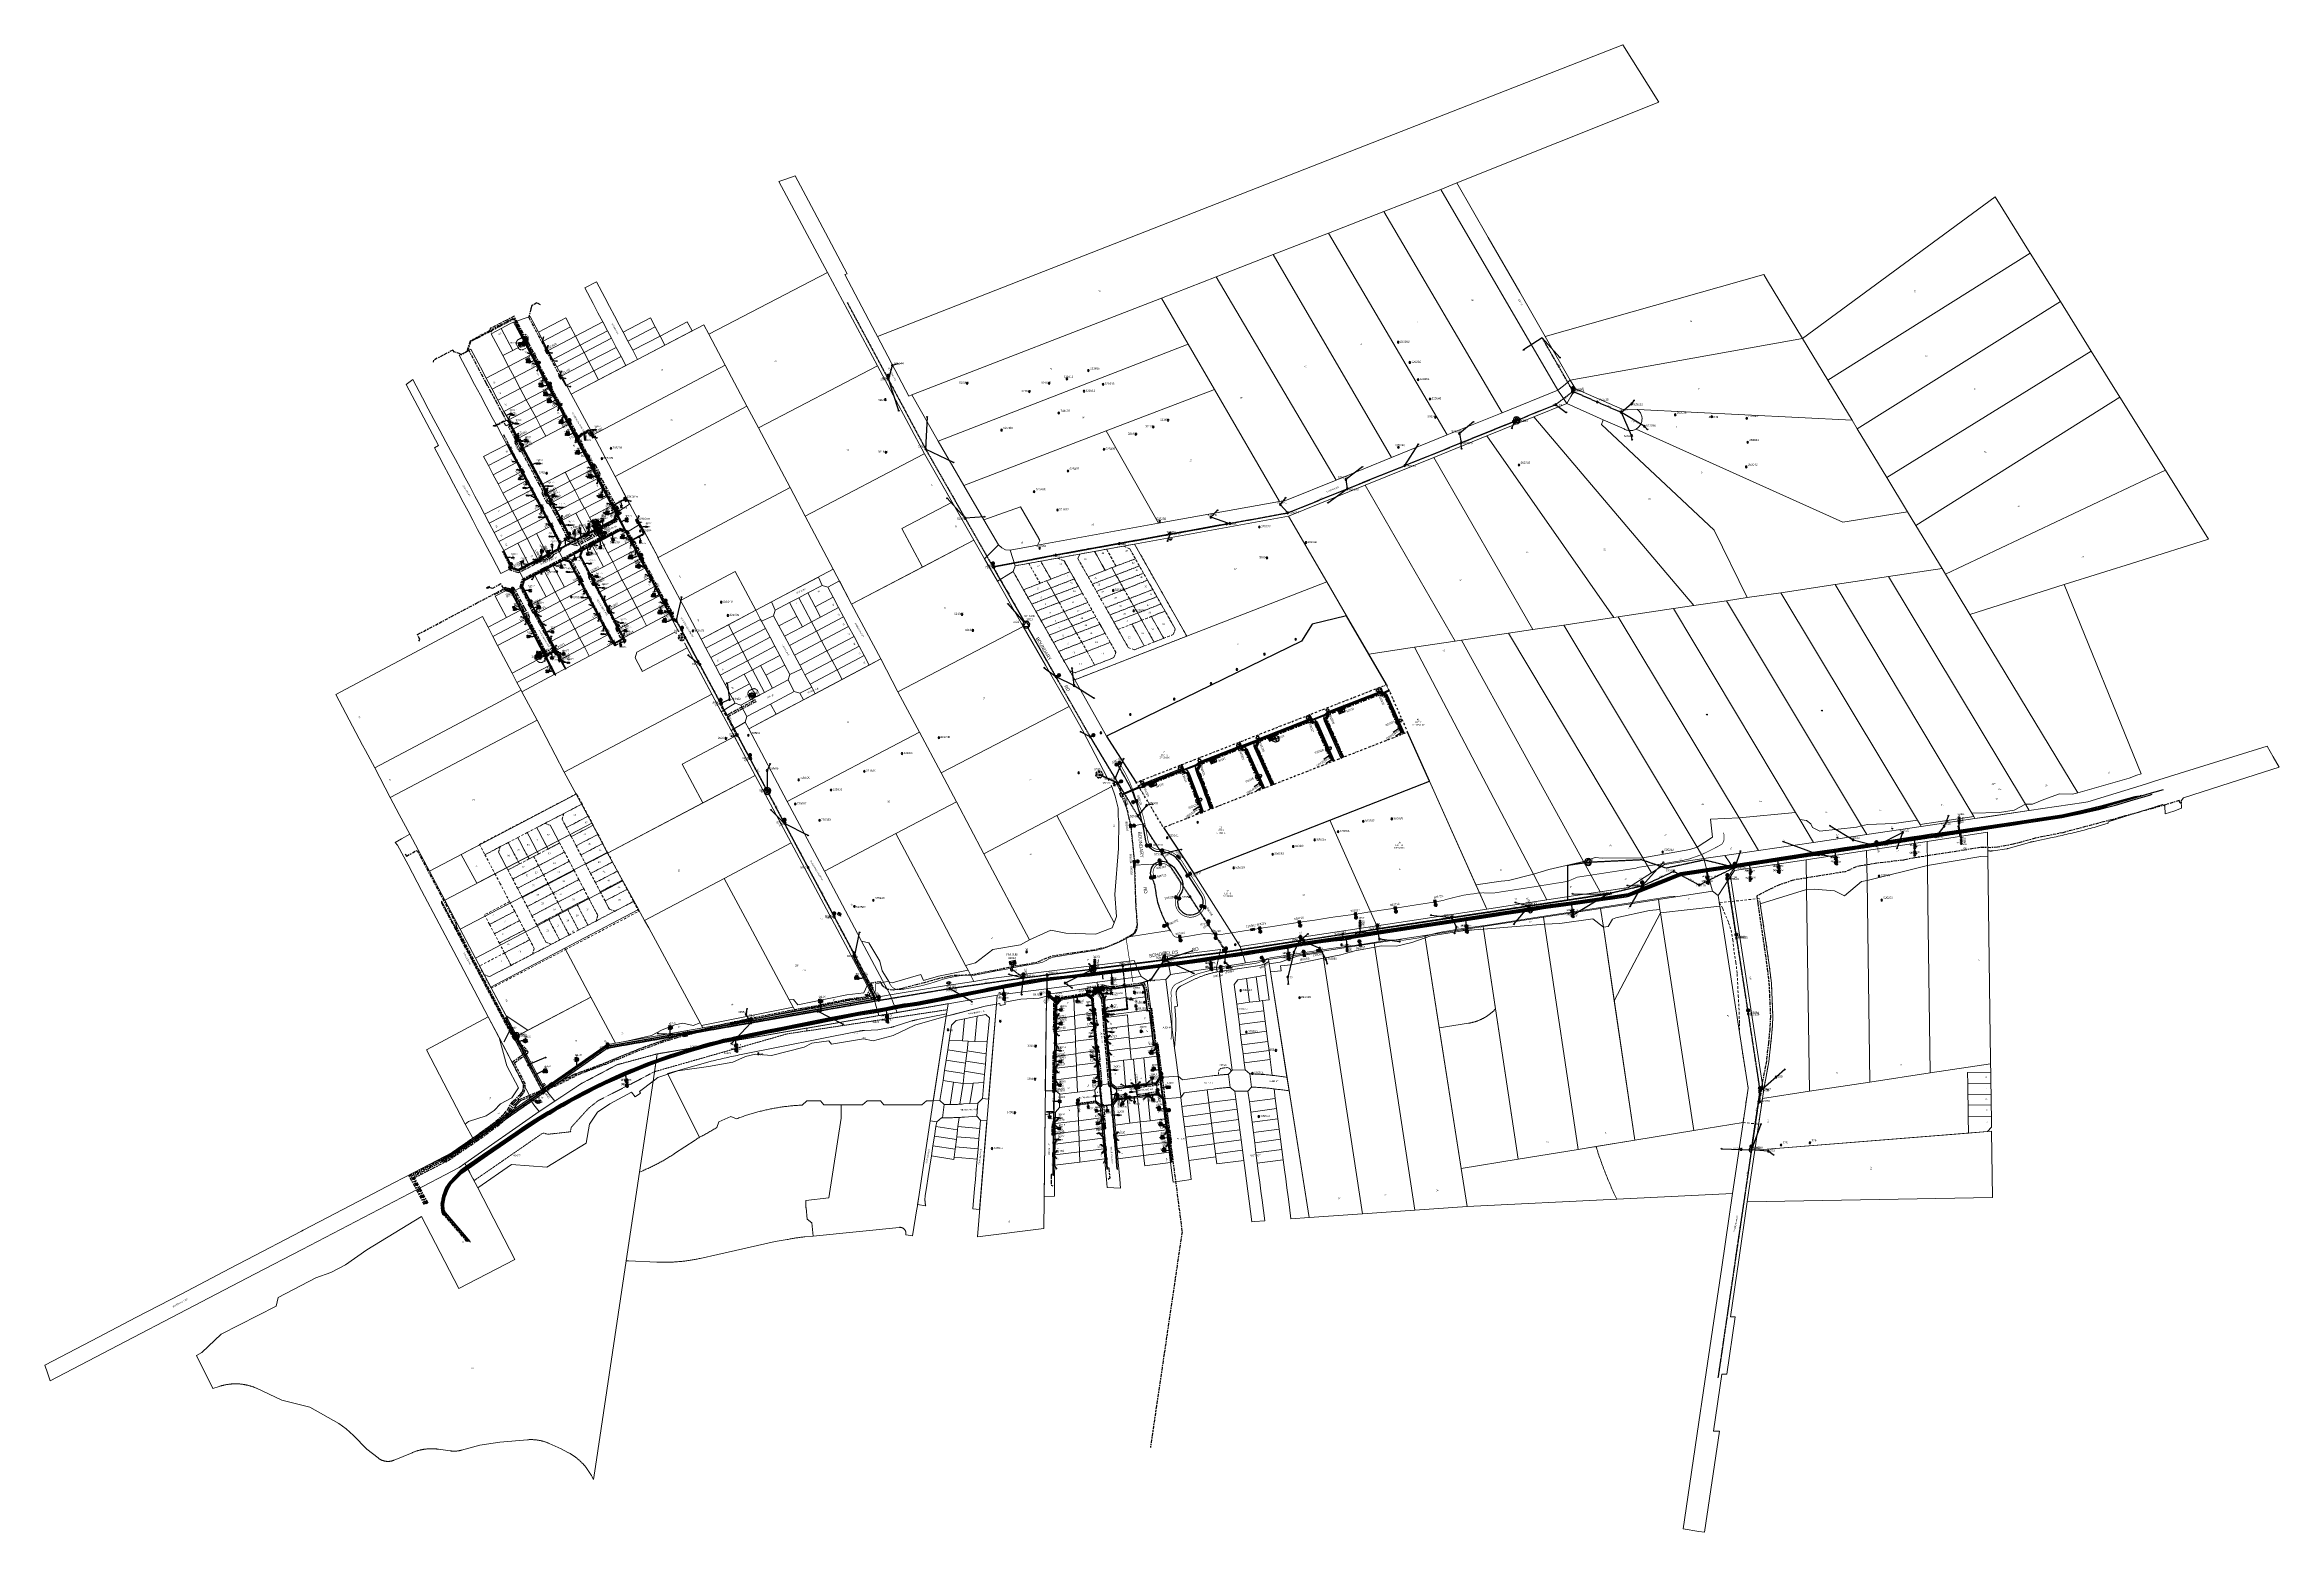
# Model space of a CAD drawing. Header units: metres. Extents: x 301589 to 305563, y 6268713 to 6270518.
# Drawn here: x 302852 to 305563, y 6268713 to 6270518 of the extents above; entities that cross this region are included whole.
import ezdxf
from ezdxf.enums import TextEntityAlignment as Align

# ---------------------------------------------------------------- set-up
doc = ezdxf.new("R2010")
doc.units = ezdxf.units.M
for name, pattern in [('Cable Exist OH', [1, 1, 0]), ('Cable Exist UG', [8.2, 4, -1.2, 1.8, -1.2]), ('Dash', [5, 3, -2]), ('DASHDOT2', [0.5, 0.25, -0.125, 0, -0.125]), ('DASHDOTX2', [2, 1, -0.5, 0, -0.5]), ('DASHED', [0.75, 0.5, -0.25]), ('HIDDEN', [0.375, 0.25, -0.125]), ('HIDDEN2', [0.1875, 0.125, -0.0625]), ('IE Trench LV', [6.5, 5, -1.5]), ('IECLTRLV', [6.5, 5, -1.5]), ('PHANTOM2', [1.25, 0.625, -0.125, 0.125, -0.125, 0.125, -0.125])]:
    doc.linetypes.add(name, pattern=pattern)
doc.layers.get('0').update_dxf_attribs({"color": 6})
for name, color, linetype in [('_User Miscellaneous1', 7, 'Continuous'), ('_User Miscellaneous12', 7, 'Continuous'), ('_User Miscellaneous2', 7, 'Continuous'), ('_User Miscellaneous3', 7, 'Continuous'), ('_User Miscellaneous4', 7, 'Continuous'), ('_User Miscellaneous5', 7, 'Continuous'), ('_User Miscellaneous6', 7, 'Continuous'), ('_User Miscellaneous7', 7, 'Continuous'), ('_User_HV_Exist', 7, 'Continuous'), ('_User_LV_Exist', 7, 'Continuous'), ('_User_SL_Exist', 7, 'Continuous'), ('Duct_SP_EXT', 7, 'Continuous'), ('Duct_SP_NEW', 7, 'Continuous'), ('Equip_LV_EXT', 7, 'Continuous'), ('Equip_LV_NEW', 2, 'Continuous'), ('Equip_SL_EXT', 7, 'Continuous'), ('Equip_SP_HV_EXT', 7, 'Continuous'), ('Equip_SP_HV_MOD', 3, 'Continuous'), ('Equip_SP_LV_EXT', 7, 'Continuous'), ('Equip_SP_LV_MOD', 3, 'Continuous'), ('Equip_SP_SL_EXT', 7, 'Continuous'), ('Equip_SP_SL_MOD', 3, 'Continuous'), ('Equip_SP_SL_NEW', 2, 'Continuous'), ('Mains_HV_EXT', 1, 'Continuous'), ('Mains_LV_EXT', 5, 'Continuous'), ('Mains_LV_SL_EXT', 4, 'Continuous'), ('Mains_SL_EXT', 3, 'Continuous'), ('Mains_TR_EXT', 6, 'Continuous'), ('Notes', 7, 'Continuous'), ('Services_SP_EXT', 7, 'Continuous'), ('Sub_SP_EXT', 7, 'Continuous'), ('Sub_SP_NEW', 2, 'Continuous'), ('Sub_SP_TR_HV_LV_EXT', 7, 'Continuous'), ('SupportsOH_SP_TR_HV_LV_SL_EXT', 7, 'Continuous'), ('SupportsOH_SP_TR_HV_LV_SL_MOD', 3, 'Continuous'), ('SupportsUG_SP_LV_EXT', 7, 'Continuous'), ('SupportsUG_SP_LV_SL_EXT', 7, 'Continuous'), ('SupportsUG_SP_LV_SL_NEW', 2, 'Continuous'), ('Trench_SP_EXT', 7, 'Continuous'), ('UG_Details_SP_MISC', 7, 'Continuous')]:
    doc.layers.add(name, color=color, linetype=linetype)
for name, color, linetype, lineweight in [('Cadastre Developer_SP_EXT', 7, 'Continuous', 5), ('Cadastre Land Parcels_SP_EXT', 7, 'Continuous', 5), ('Cadastre Other Property_SP_EXT', 9, 'HIDDEN', 5), ('Cadastre Roads_SP_EXT', 9, 'Continuous', 5), ('Trench_SP_NEW', 7, 'IECLTRLV', 20)]:
    doc.layers.add(name, color=color, linetype=linetype, lineweight=lineweight)
doc.layers.add('UNKNOWN_FEATURES', color=1, linetype='DASHED', plot=False)
doc.styles.add('ARIAL', font='arial.ttf', dxfattribs={"height": 2})
doc.styles.add('COLUMN_LABEL', font='arial.ttf')
doc.styles.add('HVSW_LABEL', font='arial.ttf')
doc.styles.add('iecARIAL', font='arial.ttf', dxfattribs={"height": 2})
doc.styles.add('iecISOCP', font='isocp.shx')
doc.styles.add('IESYMBOL1', font='isocp.shx')
doc.styles.add('POLE_LABEL', font='arial.ttf')
doc.styles.add('SL_LABEL', font='arial.ttf')
doc.styles.add('SLCP_LABEL', font='arial.ttf', dxfattribs={"height": 3.5})
doc.styles.get("Standard").update_dxf_attribs({"font": 'arial.ttf'})
doc.linetypes.add('Cable 1', pattern='A,7,-3,["//",Standard,S=1.5,R=0,X=-2.1,Y=-0.7],-0.001', length=10.001)
doc.linetypes.add('Cable 4', pattern='A,5.25,-0.1,["o",Standard,S=2,R=0,X=1.2,Y=-0.7],-4', length=9.35)
doc.linetypes.add('Cable E UG', pattern='A,6,-0.5,["E",Standard,S=1.7,R=0,X=0.5,Y=-1],-2.9', length=9.4)
doc.linetypes.add('Cable P UG', pattern='A,6,-0.5,["P",Standard,S=1.7,R=0,X=0.5,Y=-1],-2.9', length=9.4)
doc.linetypes.add('IE Trench HV', pattern='A,7,-0.2,["/",Standard,S=3,R=0,X=0.6,Y=-1.4],-2.5', length=9.7)
doc.dimstyles.get("Standard").update_dxf_attribs({"dimtxt": 0.18, "dimasz": 0.18, "dimexe": 0.18, "dimexo": 0.0625, "dimgap": 0.09, "dimtad": 0, "dimtih": 1, "dimtoh": 1, "dimdec": 4, "dimzin": 0, "dimdsep": 46, "dimtxsty": 'Standard', "dimcen": 0.09, "dimadec": 0, "dimazin": 0, "dimtfac": 1, "dimtdec": 4, "dimtofl": 0, "dimtmove": 0, "dimatfit": 3, "dimfxl": 1, "dimtolj": 1, "dimtzin": 0, "dimarcsym": 0})

# ---------------------------------------------------------------- blocks, each defined once
blk = doc.blocks.new('SUB_POLE_EXT')
blk.add_wipeout([(0, 4.2), (0.4, 4.2), (0.8, 4.1), (1.2, 4), (1.6, 3.9), (2, 3.7), (2.3, 3.5), (2.7, 3.3), (3, 3), (3.3, 2.7), (3.5, 2.3), (3.8, 1.9), (3.9, 1.6), (4, 1.2), (4.2, 0.6), (4.2, 0), (4.2, -0.6), (4.1, -1.1), (3.9, -1.6), (3.6, -2.2), (3.2, -2.7), (3, -3), (2.7, -3.3), (2.4, -3.5), (2, -3.7), (1.6, -3.9), (1.3, -4), (0.8, -4.1), (0.4, -4.2), (0, -4.2), (-0.4, -4.2), (-0.8, -4.1), (-1.2, -4), (-1.6, -3.9), (-2, -3.7), (-2.4, -3.5), (-2.7, -3.3), (-3, -3), (-3.2, -2.7), (-3.5, -2.3), (-3.7, -2), (-3.9, -1.6), (-4, -1.2), (-4.2, -0.8), (-4.2, -0.1), (-4.2, 0.4), (-4.1, 0.8), (-4, 1.3), (-3.9, 1.6), (-3.7, 2), (-3.5, 2.4), (-3.3, 2.7), (-3, 3), (-2.7, 3.3), (-2.3, 3.5), (-2, 3.7), (-1.6, 3.9), (-1.2, 4), (-0.8, 4.2), (-0.4, 4.2)])
blk.add_line((2.2, 0.5), (2.2, 0.5, 0))
blk.add_lwpolyline([(-4.2, 0, 1), (4.2, 0, 1)], format="xyb", close=True)
blk.add_lwpolyline([(2.1, 0.5), (0, 4.2), (-3.7, -2.1), (3.7, -2.1)], close=True)
for tag, height, flags, p in [('STREET_CODE', 0.2, 9, (1.5, 0)), ('ASSET_NUM', 2.5, 8, (2, 2)), ('CONSTRUCTED_VOLTAGE', 0.2, 9, (1.5, -0.2)), ('NO_PHASES', 0.2, 9, (1.5, -0.4)), ('OPERATING_VOLTAGE', 0.2, 9, (1.5, -0.6)), ('OPERATED_BY', 0.2, 9, (1.5, -0.8)), ('MAINTAINED_BY', 0.2, 9, (1.5, -1)), ('ORIENTATION', 0.2, 9, (1.5, -1.2)), ('OWNED_BY', 0.2, 9, (1.5, -1.4)), ('SECONDARY_VOLTAGE', 0.2, 9, (1.5, -1.6)), ('STATE', 0.2, 9, (1.5, -1.8)), ('SUBSTATION_TYPE', 0.2, 9, (1.5, -2)), ('USAGE', 0.2, 9, (1.5, -2.2)), ('LEGEND', 0.2, 9, (1.5, -2.4)), ('LOCATION', 0.2, 9, (1.5, -2.6)), ('STREETNAME', 0.2, 9, (1.5, -2.8)), ('SUBURB', 0.2, 9, (1.5, -3)), ('NOTES', 0.2, 9, (1.5, -3.2)), ('Z', 0.2, 1, (1.5, -3.4))]:
    blk.add_attdef(tag, text='', height=height, dxfattribs=dict(flags=flags)).set_placement(p, align=Align.MIDDLE_LEFT)
blk = doc.blocks.new('SUB_PADMOUNT_EXT')
for points in [[(0, 0), (-3.84, 1.92), (-3.84, -1.92)], [(0, 0), (3.84, 1.92), (3.84, -1.92)]]:
    blk.add_hatch(color=256).paths.add_polyline_path(points)
for p, q in [((3.84, 1.92), (-3.84, -1.92)), ((-3.84, 1.92), (3.84, -1.92))]:
    blk.add_line(p, q)
blk.add_lwpolyline([(-3.84, -1.92), (3.84, -1.92), (3.84, 1.92), (-3.84, 1.92)], close=True)
for tag, height, flags, p in [('STREET_CODE', 0.2, 9, (1.5, 0)), ('ASSET_NUM', 2.5, 8, (2, 2)), ('CONSTRUCTED_VOLTAGE', 0.2, 9, (1.5, -0.2)), ('OPERATING_VOLTAGE', 0.2, 9, (1.5, -0.6)), ('ORIENTATION', 0.2, 9, (1.5, -0.8)), ('OWNED_BY', 0.2, 9, (1.5, -1)), ('OPERATED_BY', 0.2, 9, (1.5, -1.2)), ('SECONDARY_VOLTAGE', 0.2, 9, (1.5, -1.6)), ('STATE', 0.2, 9, (1.5, -1.8)), ('SUBSTATION_TYPE', 0.2, 9, (1.5, -2.2)), ('STREETNAME', 0.2, 9, (1.5, -3)), ('SUBURB', 0.2, 9, (1.5, -3.2)), ('Z', 0.2, 1, (1.5, -3.6)), ('NO_PHASES', 0.2, 9, (1.5, -0.4)), ('MAINTAINED_BY', 0.2, 9, (1.5, -1.4)), ('PARENT', 0.2, 9, (1.5, -2)), ('USAGE', 0.2, 9, (1.5, -2.4)), ('LEGEND', 0.2, 9, (1.5, -2.6)), ('LOCATION', 0.2, 9, (1.5, -2.8)), ('NOTES', 0.2, 9, (1.5, -3.4))]:
    blk.add_attdef(tag, text='', height=height, dxfattribs=dict(flags=flags)).set_placement(p, align=Align.MIDDLE_LEFT)
blk = doc.blocks.new('*U83')
for points in [[(0, 0), (-3.4, 2.6), (-4.1, -1.2)], [(0, 0), (4.1, 1.2), (3.4, -2.6)]]:
    blk.add_hatch(color=256).paths.add_polyline_path(points)
for p, q in [((4.1, 1.2), (-4.1, -1.2)), ((-3.4, 2.6), (3.4, -2.6))]:
    blk.add_line(p, q)
blk.add_lwpolyline([(-4.1, -1.2), (3.4, -2.6), (4.1, 1.2), (-3.4, 2.6)], close=True)
for tag, height, flags, p in [('STREET_CODE', 0.2, 9, (1.5, 0)), ('ASSET_NUM', 2.5, 8, (2, 2)), ('CONSTRUCTED_VOLTAGE', 0.2, 9, (1.5, -0.2)), ('NO_PHASES', 0.2, 9, (1.5, -0.4)), ('OPERATING_VOLTAGE', 0.2, 9, (1.5, -0.6)), ('ORIENTATION', 0.2, 9, (1.5, -0.8)), ('OWNED_BY', 0.2, 9, (1.5, -1)), ('OPERATED_BY', 0.2, 9, (1.5, -1.2)), ('MAINTAINED_BY', 0.2, 9, (1.5, -1.4)), ('SECONDARY_VOLTAGE', 0.2, 9, (1.5, -1.6)), ('STATE', 0.2, 9, (1.5, -1.8)), ('PARENT', 0.2, 9, (1.5, -2)), ('SUBSTATION_TYPE', 0.2, 9, (1.5, -2.2)), ('USAGE', 0.2, 9, (1.5, -2.4)), ('LEGEND', 0.2, 9, (1.5, -2.6)), ('LOCATION', 0.2, 9, (1.5, -2.8)), ('STREETNAME', 0.2, 9, (1.5, -3)), ('SUBURB', 0.2, 9, (1.5, -3.2)), ('NOTES', 0.2, 9, (1.5, -3.4)), ('Z', 0.2, 1, (1.5, -3.6))]:
    blk.add_attdef(tag, text='', height=height, dxfattribs=dict(flags=flags)).set_placement(p, align=Align.MIDDLE_LEFT)
blk = doc.blocks.new('*U74')
for points in [[(0, 0), (-4.2, 1.1), (-3.3, -2.7)], [(0, 0), (3.3, 2.7), (4.2, -1.1)]]:
    blk.add_hatch(color=256).paths.add_polyline_path(points)
for p, q in [((-4.2, 1.1), (4.2, -1.1)), ((3.3, 2.7), (-3.3, -2.7))]:
    blk.add_line(p, q)
blk.add_lwpolyline([(-3.3, -2.7), (4.2, -1.1), (3.3, 2.7), (-4.2, 1.1)], close=True)
for tag, height, flags, p in [('STREET_CODE', 0.2, 9, (1.5, 0)), ('ASSET_NUM', 2.5, 8, (2, 2)), ('CONSTRUCTED_VOLTAGE', 0.2, 9, (1.5, -0.2)), ('NO_PHASES', 0.2, 9, (1.5, -0.4)), ('OPERATING_VOLTAGE', 0.2, 9, (1.5, -0.6)), ('ORIENTATION', 0.2, 9, (1.5, -0.8)), ('OWNED_BY', 0.2, 9, (1.5, -1)), ('OPERATED_BY', 0.2, 9, (1.5, -1.2)), ('MAINTAINED_BY', 0.2, 9, (1.5, -1.4)), ('SECONDARY_VOLTAGE', 0.2, 9, (1.5, -1.6)), ('STATE', 0.2, 9, (1.5, -1.8)), ('PARENT', 0.2, 9, (1.5, -2)), ('SUBSTATION_TYPE', 0.2, 9, (1.5, -2.2)), ('USAGE', 0.2, 9, (1.5, -2.4)), ('LEGEND', 0.2, 9, (1.5, -2.6)), ('LOCATION', 0.2, 9, (1.5, -2.8)), ('STREETNAME', 0.2, 9, (1.5, -3)), ('SUBURB', 0.2, 9, (1.5, -3.2)), ('NOTES', 0.2, 9, (1.5, -3.4)), ('Z', 0.2, 1, (1.5, -3.6))]:
    blk.add_attdef(tag, text='', height=height, dxfattribs=dict(flags=flags)).set_placement(p, align=Align.MIDDLE_LEFT)
blk = doc.blocks.new('COLUMN_EXT')
blk.add_hatch(color=256).paths.add_polyline_path([(-1.5, 1.5), (-1.5, -1.5), (1.5, -1.5), (1.5, 1.5)])
blk.add_lwpolyline([(-1.5, -1.5), (1.5, -1.5), (1.5, 1.5), (-1.5, 1.5)], close=True)
for tag, height, style, flags, p in [('STRUCTURE_PLANT_NUMBER', 0.2, 'POLE_LABEL', 9, (1.8, 0)), ('ASSET_NUM', 2.5, 'COLUMN_LABEL', 8, (2, 2)), ('STREET_CODE', 0.2, 'COLUMN_LABEL', 9, (1.8, -0.2))]:
    blk.add_attdef(tag, text='', height=height, dxfattribs=dict(style=style, flags=flags)).set_placement(p, align=Align.MIDDLE_LEFT)
at = {"flags": 9}
for tag, p in [('COLUMN_TYPE', (1.8, -0.4)), ('OWNED_BY', (1.8, -0.6)), ('STATE', (1.8, -0.8)), ('USAGE', (1.8, -1)), ('LEGEND', (1.8, -1.2)), ('LOCATION', (1.8, -1.4)), ('STREETNAME', (1.8, -1.6)), ('SUBURB', (1.8, -1.8)), ('NOTES', (1.8, -2))]:
    blk.add_attdef(tag, text='', height=0.2, dxfattribs=at).set_placement(p, align=Align.MIDDLE_LEFT)
at = {"flags": 1}
blk.add_attdef('Z', (1.8, -2.4), '', height=0.2, dxfattribs=at)
blk = doc.blocks.new('PILLAR_EXT')
blk.add_hatch(color=256).paths.add_polyline_path([(-2.475, 0.99), (-2.475, -0.99), (2.475, -0.99), (2.475, 0.99)])
blk.add_lwpolyline([(-2.475, -0.99), (2.475, -0.99), (2.475, 0.99), (-2.475, 0.99)], close=True)
for tag, p, flags in [('OWNED_BY', (0, -0.2), 9), ('STATE', (0, -0.4), 9), ('SUPPORT_TYPE', (0, -0.6), 9), ('STREETNAME', (0, -1.8), 9), ('SUBURB', (0, -2), 1), ('USAGE', (0, -0.8), 9), ('LEGEND', (0, -1), 9), ('LOCATION', (0, -1.2), 9), ('NOTES', (0, -1.4), 9), ('PARENT', (0, -1.6), 9)]:
    blk.add_attdef(tag, p, '', height=0.2, dxfattribs=dict(flags=flags))
at = {"style": 'iecARIAL', "flags": 8}
blk.add_attdef('ASSET_NUM', (1.5, 3.5), '', height=2.5, dxfattribs=at)
blk = doc.blocks.new('DUCT_EXT')
blk.add_circle((0, 0.8), 0.8)
at = {"flags": 1}
blk.add_attdef('Z', (0, 0), '', height=0.2, dxfattribs=at)
at = {"flags": 9}
for tag, p in [('DUCT_CODE', (0, 0)), ('XSECT_TYPE', (0, -0.2)), ('FB_REFERENCE', (0, -0.4)), ('STATE', (0, -0.6)), ('NOTES', (0, -0.8))]:
    blk.add_attdef(tag, text='', height=0.2, dxfattribs=at).set_placement(p, align=Align.MIDDLE_LEFT)
blk = doc.blocks.new('LV_OH_LINKS_OPEN_EXT')
for p, q in [((-0.2, 5), (-0.2, 5.5)), ((-0.2, 3), (-0.2, 2.5)), ((0.2, 5), (0.2, 5.5)), ((0.2, 3), (0.2, 2.5))]:
    blk.add_line(p, q)
blk.add_lwpolyline([(0, 3, 1), (0, 5, 1)], format="xyb", close=True)
at = {"flags": 1}
blk.add_attdef('Z', (0, 0), '', height=0.2, dxfattribs=at)
at = {"flags": 9}
for tag, p in [('ACTUAL_STATUS', (0, 0)), ('CONSTRUCTED_VOLTAGE', (0, -0.2)), ('NO_PHASES', (0, -0.4)), ('OPERATING_VOLTAGE', (0, -0.6)), ('ORIENTATION', (0, -0.8)), ('OWNED_BY', (0, -1)), ('STATE', (0, -1.2)), ('SWITCH_TYPE', (0, -1.4)), ('USAGE', (0, -1.6)), ('LEGEND', (0, -1.8)), ('NOTES', (0, -2))]:
    blk.add_attdef(tag, text='', height=0.2, dxfattribs=at).set_placement(p, align=Align.MIDDLE_LEFT)
blk = doc.blocks.new('LV_OH_LINKS_DISTFUSE_EXT')
for p, q in [((0, 0), (0.96, 0)), ((3.84, 0), (4.8, 0))]:
    blk.add_line(p, q)
blk.add_lwpolyline([(3.84, -1.2), (3.84, 1.2), (0.96, -1.2), (0.96, 1.2)], close=True)
at = {"flags": 9}
for tag, p in [('ACTUAL_STATUS', (0, 0)), ('CONSTRUCTED_VOLTAGE', (0, -0.2)), ('OPERATING_VOLTAGE', (0, -0.6)), ('ORIENTATION', (0, -0.8)), ('OWNED_BY', (0, -1)), ('STATE', (0, -1.2)), ('SWITCH_TYPE', (0, -1.4)), ('NO_PHASES', (0, -0.4)), ('USAGE', (0, -1.6)), ('NOTES', (0, -1.8))]:
    blk.add_attdef(tag, text='', height=0.2, dxfattribs=at).set_placement(p, align=Align.MIDDLE_LEFT)
at = {"flags": 1}
blk.add_attdef('Z', (0, 0), '', height=0.2, dxfattribs=at)
blk = doc.blocks.new('SL_LANTERN_EXT')
at = {"lineweight": 40}
for p, q in [((-2.3, 4.2), (2.2, 4.2)), ((-1.5, 5.7), (-1.1, 5.3)), ((-1.5, 2.8), (-1.1, 3.2)), ((0, 2), (0, 6.5)), ((0, 0), (0, 2.7)), ((1.5, 5.7), (1.1, 5.3)), ((1.5, 2.8), (1.1, 3.2))]:
    blk.add_line(p, q, dxfattribs=at)
blk.add_circle((0, 4.2), 1.5, dxfattribs=at)
at = {"style": 'iecARIAL', "flags": 8}
blk.add_attdef('ASSET_NUM', (1.5, 1.5), '', height=2.5, dxfattribs=at)
for tag, p, height, flags in [('CONSTRUCTED_VOLTAGE', (1, -0.7), 0.2, 9), ('CONTROL_TYPE', (1, -0.9), 0.2, 9), ('LANTERN_PURPOSE', (1, -1.1), 0.2, 9), ('LANTERN_TYPE', (1, -1.3), 0.2, 9), ('NO_PHASES', (1, -1.5), 0.2, 9), ('OPERATING_VOLTAGE', (1, -1.7), 0.2, 9), ('ORIENTATION', (1, -1.9), 0.2, 9), ('OWNED_BY', (1, -2.1), 0.2, 9), ('STATE', (1, -2.3), 0.2, 9), ('USAGE', (1, -2.5), 0.2, 9), ('CEXIST', (1, -2.7), 0.2, 9), ('CNEW', (1, -2.9), 0.2, 9), ('CNUMBER', (1, -3.1), 0.2, 9), ('CREMOVE', (1, -3.3), 0.2, 9), ('CREPLACE', (1, -3.5), 0.2, 9), ('LKINGHEIGHT', (1, -3.7), 0.2, 9), ('LBRACKET', (1, -3.9), 0.2, 9), ('LBRACKETVOCAB', (1, -4.1), 0.2, 9), ('LCATEGORY', (1, -4.3), 0.2, 9), ('LCHARGE1', (1, -4.5), 0.2, 9), ('LCHARGE1PERCENT', (1, -4.7), 0.2, 9), ('LCHARGE2', (1, -4.9), 0.2, 9), ('LCHARGE2PERCENT', (1, -5.1), 0.2, 9), ('LCHARGE3', (1, -5.3), 0.2, 9), ('LCHARGE3PERCENT', (1, -5.5), 0.2, 9), ('LEXIST', (1, -5.7), 0.2, 9), ('LLAMP', (1, -5.9), 0.2, 9), ('LLAMPVOCAB', (1, -6.1), 0.2, 9), ('LMAST', (1, -6.3), 0.2, 9), ('LMASTVOCAB', (1, -6.5), 0.2, 9), ('LNEW', (1, -6.7), 0.2, 9), ('LANTNUMBER', (1, -6.9), 0.2, 9), ('LOUTREACH', (1, -7.3), 0.2, 9), ('LOUTREACHVOCAB', (1, -7.5), 0.2, 9), ('LRATECODE', (1, -7.7), 0.2, 9), ('LREMOVE', (1, -7.9), 0.2, 9), ('LREPLACE', (1, -8.1), 0.2, 9), ('LTYPE', (1, -8.3), 0.2, 9), ('LTYPEVOCAB', (1, -8.5), 0.2, 9), ('LEGEND', (1, -8.7), 0.2, 9), ('LOCATION', (1, -8.9), 0.2, 9), ('NOTES', (1, -9.1), 0.2, 9), ('STREETNAME', (1, -9.3), 0.2, 9), ('SUBURB', (1, -9.5), 0.2, 1), ('LNUMBER', (2.2, -3.3), 2.5, 8)]:
    blk.add_attdef(tag, p, '', height=height, dxfattribs=dict(flags=flags))
blk = doc.blocks.new('*U82')
at = {"lineweight": 40}
for p, q in [((0, 0), (-0.8, -2.4)), ((0.9, -4.5), (-3.4, -3.1)), ((-3.1, -4.7), (-2.6, -4.5)), ((-2.2, -2), (-1.9, -2.5)), ((-0.6, -1.7), (-2, -5.9)), ((-0.4, -5.7), (-0.6, -5.2)), ((0.6, -2.9), (0.1, -3.1))]:
    blk.add_line(p, q, dxfattribs=at)
blk.add_circle((-1.3, -3.8), 1.5, dxfattribs=at)
at = {"style": 'iecARIAL', "flags": 8}
blk.add_attdef('ASSET_NUM', (1.5, 1.5), '', height=2.5, dxfattribs=at)
for tag, p, height, flags in [('CONSTRUCTED_VOLTAGE', (1, -0.7), 0.2, 9), ('CONTROL_TYPE', (1, -0.9), 0.2, 9), ('LANTERN_PURPOSE', (1, -1.1), 0.2, 9), ('LANTERN_TYPE', (1, -1.3), 0.2, 9), ('NO_PHASES', (1, -1.5), 0.2, 9), ('OPERATING_VOLTAGE', (1, -1.7), 0.2, 9), ('ORIENTATION', (1, -1.9), 0.2, 9), ('OWNED_BY', (1, -2.1), 0.2, 9), ('STATE', (1, -2.3), 0.2, 9), ('USAGE', (1, -2.5), 0.2, 9), ('CEXIST', (1, -2.7), 0.2, 9), ('CNEW', (1, -2.9), 0.2, 9), ('CNUMBER', (1, -3.1), 0.2, 9), ('CREMOVE', (1, -3.3), 0.2, 9), ('CREPLACE', (1, -3.5), 0.2, 9), ('LKINGHEIGHT', (1, -3.7), 0.2, 9), ('LBRACKET', (1, -3.9), 0.2, 9), ('LBRACKETVOCAB', (1, -4.1), 0.2, 9), ('LCATEGORY', (1, -4.3), 0.2, 9), ('LCHARGE1', (1, -4.5), 0.2, 9), ('LCHARGE1PERCENT', (1, -4.7), 0.2, 9), ('LCHARGE2', (1, -4.9), 0.2, 9), ('LCHARGE2PERCENT', (1, -5.1), 0.2, 9), ('LCHARGE3', (1, -5.3), 0.2, 9), ('LCHARGE3PERCENT', (1, -5.5), 0.2, 9), ('LEXIST', (1, -5.7), 0.2, 9), ('LLAMP', (1, -5.9), 0.2, 9), ('LLAMPVOCAB', (1, -6.1), 0.2, 9), ('LMAST', (1, -6.3), 0.2, 9), ('LMASTVOCAB', (1, -6.5), 0.2, 9), ('LNEW', (1, -6.7), 0.2, 9), ('LANTNUMBER', (1, -6.9), 0.2, 9), ('LOUTREACH', (1, -7.3), 0.2, 9), ('LOUTREACHVOCAB', (1, -7.5), 0.2, 9), ('LRATECODE', (1, -7.7), 0.2, 9), ('LREMOVE', (1, -7.9), 0.2, 9), ('LREPLACE', (1, -8.1), 0.2, 9), ('LTYPE', (1, -8.3), 0.2, 9), ('LTYPEVOCAB', (1, -8.5), 0.2, 9), ('LEGEND', (1, -8.7), 0.2, 9), ('LOCATION', (1, -8.9), 0.2, 9), ('NOTES', (1, -9.1), 0.2, 9), ('STREETNAME', (1, -9.3), 0.2, 9), ('SUBURB', (1, -9.5), 0.2, 1), ('LNUMBER', (2.2, -3.3), 2.5, 8)]:
    blk.add_attdef(tag, p, '', height=height, dxfattribs=dict(flags=flags))
blk = doc.blocks.new('CCP_EXT')
blk.add_wipeout([(0, 0.6), (0.6, 0), (0, -0.6), (-0.6, 0)])
blk.add_lwpolyline([(-0.6, 0), (0, 0.6), (0.6, 0), (0, -0.6), (-0.6, 0)])
at = {"flags": 1}
blk.add_attdef('Z', (0, 0), '', height=0.2, dxfattribs=at)
at = {"flags": 9}
for tag, p in [('CCP_TYPE', (0, 0)), ('CONSTRUCTED_VOLTAGE', (0, -0.2)), ('NO_PHASES', (0, -0.4)), ('OPERATING_VOLTAGE', (0, -0.6)), ('ORIENTATION', (0, -0.8)), ('OWNED_BY', (0, -1)), ('USAGE', (0, -1.2)), ('LEGEND', (0, -1.4)), ('LIFE_SUPPORT', (0, -1.6)), ('STATE', (0, -1.8)), ('NOTES', (0, -2))]:
    blk.add_attdef(tag, text='', height=0.2, dxfattribs=at).set_placement(p, align=Align.MIDDLE_LEFT)
blk = doc.blocks.new('POLE_EXT')
blk.add_hatch(color=256).paths.add_polyline_path([(-1, 0, 1), (1, 0, 1)])
blk.add_lwpolyline([(-1, 0, 1), (1, 0, 1)], format="xyb", close=True)
for tag, height, flags, p in [('pNumber', 2.5, 8, (-17.8, 2.1)), ('OWNED_BY', 0.2, 9, (1.4, -0.4)), ('PARENT', 0.2, 9, (1.4, -0.6)), ('SPECIAL_USE', 0.2, 9, (1.4, -0.8)), ('STATE', 0.2, 9, (1.4, -1)), ('USAGE', 0.2, 9, (1.4, -1.2)), ('cLV', 0.2, 9, (1.4, -1.4)), ('hDepth', 0.2, 9, (1.4, -1.6)), ('hDia', 0.2, 9, (1.4, -1.8)), ('cHV', 0.2, 9, (1.4, -2)), ('LBRACKET', 0.2, 9, (1.4, -2.2)), ('LExisting', 0.2, 9, (1.4, -2.4)), ('LANTNUMBER', 0.2, 9, (1.4, -2.6)), ('LOther', 0.2, 9, (1.4, -2.8)), ('LRemove', 0.2, 9, (1.4, -3)), ('LEGEND', 0.2, 9, (1.4, -3.2)), ('cLinedev', 0.2, 9, (1.4, -3.4)), ('LOCATION', 0.2, 9, (1.4, -3.6)), ('pExisting', 0.2, 9, (1.4, -3.8)), ('PFNUMBER', 0.2, 9, (1.4, -4)), ('NEWPFNUMBER', 0.2, 9, (1.4, -4.2)), ('pFooting', 0.2, 9, (1.4, -4.4)), ('pNew', 0.2, 9, (1.4, -4.6)), ('pRelocate', 0.2, 9, (1.4, -5)), ('pRemove', 0.2, 9, (1.4, -5.2)), ('pReplace', 0.2, 9, (1.4, -5.4)), ('pStay', 0.2, 9, (1.4, -5.6)), ('pType', 0.2, 9, (1.4, -5.8)), ('cspan', 0.2, 9, (1.4, -6)), ('STREETNAME', 0.2, 9, (1.4, -6.2)), ('SUBURB', 0.2, 9, (1.4, -6.4)), ('NOTES', 0.2, 9, (1.4, -6.6)), ('MAINTAINED_BY', 0.2, 9, (1.4, -6.8)), ('OPERATED_BY', 0.2, 9, (1.4, -7))]:
    blk.add_attdef(tag, text='', height=height, dxfattribs=dict(flags=flags)).set_placement(p, align=Align.MIDDLE_LEFT)
at = {"style": 'POLE_LABEL'}
for tag, height, flags, p in [('STRUCTURE_PLANT_NUMBER', 0.2, 9, (1.4, 0)), ('ASSET_NUM', 2.5, 8, (2, 2)), ('STREET_CODE', 0.2, 9, (1.4, -0.2))]:
    blk.add_attdef(tag, text='', height=height, dxfattribs=dict(at, flags=flags)).set_placement(p, align=Align.MIDDLE_LEFT)
at = {"flags": 1}
blk.add_attdef('Z', (1.4, -7.3), '', height=0.2, dxfattribs=at)
blk = doc.blocks.new('LV_STJ_EXT')
h = blk.add_hatch(color=256)
edge = h.paths.add_edge_path()
edge.add_ellipse((-0.6, 0.1), major_axis=(0.226, 0.226), ratio=1, start_angle=45, end_angle=135)
edge.add_line((-0.9, 0.1), (-0.9, -0.1))
edge.add_ellipse((-0.6, -0.1), major_axis=(0.226, 0.226), ratio=1, start_angle=135, end_angle=225)
edge.add_line((-0.6, -0.5), (0.6, -0.5))
edge.add_ellipse((0.6, -0.1), major_axis=(-0.226, 0.226), ratio=1, start_angle=135, end_angle=225)
edge.add_line((0.9, -0.1), (0.9, 0.1))
edge.add_ellipse((0.6, 0.1), major_axis=(-0.226, 0.226), ratio=1, start_angle=225, end_angle=315)
edge.add_line((0.6, 0.5), (-0.6, 0.5))
blk.add_lwpolyline([(-0.9, 0.1), (-0.9, -0.1, 0.414214), (-0.6, -0.5), (0.6, -0.5, 0.414214), (0.9, -0.1), (0.9, 0.1, 0.414214), (0.6, 0.5), (-0.6, 0.5, 0.414214)], format="xyb", close=True)
at = {"flags": 1}
blk.add_attdef('Z', (0, 0), '', height=0.2, dxfattribs=at)
at = {"flags": 9}
for tag, p in [('ORIENTATION', (0, 0)), ('USAGE', (0, -0.2)), ('LEGEND', (0, -0.4)), ('NOTES', (0, -0.6))]:
    blk.add_attdef(tag, text='', height=0.2, dxfattribs=at).set_placement(p, align=Align.MIDDLE_LEFT)
blk = doc.blocks.new('LV_UG_DFUSE_CLOSED_EXT')
for points in [[(1, 0), (0, 0)], [(5, -0.7), (2.2, 0.7)], [(5, 0.7), (2.2, -0.7)], [(6.2, 0), (7.2, 0)]]:
    blk.add_lwpolyline(points)
for centre in [(1.8, 0), (5.4, 0)]:
    blk.add_circle(centre, 0.8)
at = {"flags": 1}
blk.add_attdef('Z', (0, 0), '', height=0.2, dxfattribs=at)
at = {"flags": 9}
for tag, p in [('ACTUAL_STATUS', (0, 0)), ('CONSTRUCTED_VOLTAGE', (0, -0.2)), ('NO_PHASES', (0, -0.4)), ('OPERATING_VOLTAGE', (0, -0.6)), ('ORIENTATION', (0, -0.8)), ('STATE', (0, -1)), ('SWITCH_TYPE', (0, -1.2)), ('USAGE', (0, -1.4)), ('NOTES', (0, -1.6))]:
    blk.add_attdef(tag, text='', height=0.2, dxfattribs=at).set_placement(p, align=Align.MIDDLE_LEFT)
blk = doc.blocks.new('LV_UG_LINKS_CLOSED_EXT')
blk.add_wipeout([(-1.1, 1.1), (-1.2, 0.9), (-1.3, 0.8), (-1.4, 0.6), (-1.4, 0.4), (-1.5, 0.2), (-1.5, 0), (-1.5, -0.1), (-1.5, -0.3), (-1.4, -0.5), (-1.3, -0.7), (-1.2, -0.8), (-1.1, -1), (-1, -1.1), (-0.8, -1.2), (-0.7, -1.3), (-0.5, -1.4), (-0.3, -1.5), (-0.1, -1.5), (0, -1.5), (0.2, -1.5), (0.4, -1.4), (0.6, -1.4), (0.8, -1.3), (0.9, -1.2), (1.1, -1.1), (1.2, -0.9), (1.3, -0.8), (1.4, -0.6), (1.4, -0.4), (1.5, -0.2), (1.5, 0), (1.5, 0.1), (1.5, 0.3), (1.4, 0.5), (1.3, 0.7), (1.2, 0.8), (1.1, 1), (1, 1.1), (0.8, 1.2), (0.7, 1.3), (0.5, 1.4), (0.3, 1.5), (0.1, 1.5), (0, 1.5), (-0.2, 1.5), (-0.4, 1.4), (-0.6, 1.4), (-0.8, 1.3), (-0.9, 1.2)])
for p, q in [((-0.2, -1.5), (-0.2, 1.5)), ((0.2, -1.5), (0.2, 1.5))]:
    blk.add_line(p, q)
blk.add_circle((0, 0), 1.5)
at = {"flags": 1}
blk.add_attdef('Z', (0, 0), '', height=0.2, dxfattribs=at)
at = {"flags": 9}
for tag, p in [('ACTUAL_STATUS', (0, 0)), ('CONSTRUCTED_VOLTAGE', (0, -0.2)), ('NO_PHASES', (0, -0.4)), ('OPERATING_VOLTAGE', (0, -0.6)), ('ORIENTATION', (0, -0.8)), ('STATE', (0, -1)), ('SWITCH_TYPE', (0, -1.2)), ('USAGE', (0, -1.4)), ('NOTES', (0, -1.6))]:
    blk.add_attdef(tag, text='', height=0.2, dxfattribs=at).set_placement(p, align=Align.MIDDLE_LEFT)
blk = doc.blocks.new('LV_UG_LINKS_OPEN_EXT')
for p, q in [((-0.2, 1.5), (-0.2, 2.2)), ((0.2, 1.5), (0.2, 2.2)), ((-0.2, -1.5), (-0.2, -2.2)), ((0.2, -1.5), (0.2, -2.2))]:
    blk.add_line(p, q)
at = {"flags": 1}
blk.add_attdef('Z', (0, 0), '', height=0.2, dxfattribs=at)
at = {"flags": 9}
for tag, p in [('ACTUAL_STATUS', (0, 0)), ('CONSTRUCTED_VOLTAGE', (0, -0.2)), ('NO_PHASES', (0, -0.4)), ('OPERATING_VOLTAGE', (0, -0.6)), ('ORIENTATION', (0, -0.8)), ('STATE', (0, -1)), ('SWITCH_TYPE', (0, -1.2)), ('USAGE', (0, -1.4)), ('NOTES', (0, -1.6))]:
    blk.add_attdef(tag, text='', height=0.2, dxfattribs=at).set_placement(p, align=Align.MIDDLE_LEFT)
blk.add_wipeout([(-0.2, 1.5), (-0.4, 1.4), (-0.6, 1.4), (-0.8, 1.3), (-0.9, 1.2), (-1.1, 1), (-1.2, 0.9), (-1.3, 0.7), (-1.4, 0.6), (-1.4, 0.4), (-1.5, 0.2), (-1.5, 0), (-1.5, -0.2), (-1.5, -0.3), (-1.4, -0.5), (-1.3, -0.7), (-1.2, -0.9), (-1.1, -1), (-1, -1.1), (-0.8, -1.2), (-0.7, -1.3), (-0.5, -1.4), (-0.3, -1.5), (-0.1, -1.5), (0.1, -1.5), (0.2, -1.5), (0.4, -1.4), (0.6, -1.4), (0.8, -1.3), (0.9, -1.2), (1.1, -1), (1.2, -0.9), (1.3, -0.7), (1.4, -0.6), (1.4, -0.4), (1.5, -0.2), (1.5, 0), (1.5, 0.2), (1.5, 0.3), (1.4, 0.5), (1.3, 0.7), (1.2, 0.9), (1.1, 1), (1, 1.1), (0.8, 1.2), (0.7, 1.3), (0.5, 1.4), (0.3, 1.5), (0.1, 1.5), (-0.1, 1.5)])
blk.add_lwpolyline([(0, -1.5, 1), (0, 1.5, 1)], format="xyb", close=True)
blk = doc.blocks.new('HV_LOAD_BREAK_EXT')
blk.add_lwpolyline([(-2.4, -2.4), (2.4, -2.4), (2.4, 2.4), (-2.4, 2.4)], close=True)
at = {"insert": (-1.1, 1), "char_height": 2, "width": 2.963, "attachment_point": 1}
blk.add_mtext('{\\Fisocp|c0;LB}', dxfattribs=at)
for tag, height, flags, p in [('STREET_CODE', 0.2, 9, (1.5, 0)), ('ASSET_NUM', 2.5, 8, (2, 2)), ('ACTUAL_STATUS', 0.2, 9, (1.5, -0.2)), ('CONSTRUCTED_VOLTAGE', 0.2, 9, (1.5, -0.4)), ('NO_PHASES', 0.2, 9, (1.5, -0.6)), ('OPERATING_VOLTAGE', 0.2, 9, (1.5, -0.8)), ('ORIENTATION', 0.2, 9, (1.5, -1)), ('OWNED_BY', 0.2, 9, (1.5, -1.2)), ('OPERATED_BY', 0.2, 9, (1.5, -1.4)), ('MAINTAINED_BY', 0.2, 9, (1.5, -1.6)), ('STATE', 0.2, 9, (1.5, -1.8)), ('SWITCH_TYPE', 0.2, 9, (1.5, -2)), ('USAGE', 0.2, 9, (1.5, -2.2)), ('LEGEND', 0.2, 9, (1.5, -2.4)), ('LOCATION', 0.2, 9, (1.5, -2.6)), ('STREETNAME', 0.2, 9, (1.5, -2.8)), ('SUBURB', 0.2, 9, (1.5, -3)), ('NOTES', 0.2, 9, (1.5, -3.2)), ('LABEL_ALIGNMENT', 0.2, 9, (1.5, -3.4)), ('Z', 0.2, 1, (1.5, -3.6))]:
    blk.add_attdef(tag, text='', height=height, dxfattribs=dict(flags=flags)).set_placement(p, align=Align.MIDDLE_LEFT)
blk = doc.blocks.new('HV_ABS_CLOSED_EXT')
blk.add_line((-3, 6.9), (3, 6.9))
blk.add_circle((0, 6.9), 1.8)
at = {"flags": 1}
blk.add_attdef('Z', (0, 0), '', height=0.2, dxfattribs=at)
at = {"style": 'HVSW_LABEL'}
for tag, height, flags, p in [('ASSET_NUM', 3.5, 8, (2, 2)), ('STREET_CODE', 0.2, 9, (0, -0.2))]:
    blk.add_attdef(tag, text='', height=height, dxfattribs=dict(at, flags=flags)).set_placement(p, align=Align.MIDDLE_LEFT)
at = {"flags": 9}
for tag, p in [('ACTUAL_STATUS', (0, -0.4)), ('CONSTRUCTED_VOLTAGE', (0, -0.6)), ('NO_PHASES', (0, -0.8)), ('OPERATING_VOLTAGE', (0, -1)), ('ORIENTATION', (0, -1.2)), ('OWNED_BY', (0, -1.4)), ('STATE', (0, -1.6)), ('SWITCH_TYPE', (0, -1.8)), ('USAGE', (0, -2)), ('LEGEND', (0, -2.2)), ('LOCATION', (0, -2.4)), ('STREETNAME', (0, -2.6)), ('SUBURB', (0, -2.8)), ('NOTES', (0, -3))]:
    blk.add_attdef(tag, text='', height=0.2, dxfattribs=at).set_placement(p, align=Align.MIDDLE_LEFT)
blk = doc.blocks.new('*U150')
for p, q in [((-2.3, 1.8), (-1.4, 1.6)), ((1.4, 1), (2.4, 0.8))]:
    blk.add_line(p, q)
blk.add_lwpolyline([(1.2, -0.2), (1.7, 2.1), (-1.7, 0.4), (-1.2, 2.7)], close=True)
for tag, height, flags, p in [('STREET_CODE', 0.2, 9, (1.5, 0)), ('ASSET_NUM', 2.5, 8, (2, 2)), ('ACTUAL_STATUS', 0.2, 9, (1.5, -0.2)), ('CONSTRUCTED_VOLTAGE', 0.2, 9, (1.5, -0.4)), ('NO_PHASES', 0.2, 9, (1.5, -0.6)), ('OPERATING_VOLTAGE', 0.2, 9, (1.5, -0.8)), ('ORIENTATION', 0.2, 9, (1.5, -1)), ('OWNED_BY', 0.2, 9, (1.5, -1.2)), ('OPERATED_BY', 0.2, 9, (1.5, -1.4)), ('MAINTAINED_BY', 0.2, 9, (1.5, -1.6)), ('STATE', 0.2, 9, (1.5, -1.8)), ('SWITCH_TYPE', 0.2, 9, (1.5, -2)), ('USAGE', 0.2, 9, (1.5, -2.2)), ('LEGEND', 0.2, 9, (1.5, -2.4)), ('LOCATION', 0.2, 9, (1.5, -2.6)), ('STREETNAME', 0.2, 9, (1.5, -2.8)), ('SUBURB', 0.2, 9, (1.5, -3)), ('NOTES', 0.2, 9, (1.5, -3.2)), ('LABEL_ALIGNMENT', 0.2, 9, (1.5, -3.4)), ('Z', 0.2, 1, (1.5, -3.6))]:
    blk.add_attdef(tag, text='', height=height, dxfattribs=dict(flags=flags)).set_placement(p, align=Align.MIDDLE_LEFT)
blk = doc.blocks.new('HV_USL_CLOSED_EXT')
blk.add_line((2.4, 5.5), (-2.4, 5.5))
blk.add_lwpolyline([(1.4, 5.5, 0.414214), (0, 6.9, 0.414214), (-1.4, 5.5)], format="xyb")
for tag, height, flags, p in [('STREET_CODE', 0.2, 9, (1.5, 0)), ('ASSET_NUM', 2.5, 8, (2, 2)), ('ACTUAL_STATUS', 0.2, 9, (1.5, -0.2)), ('CONSTRUCTED_VOLTAGE', 0.2, 9, (1.5, -0.4)), ('NO_PHASES', 0.2, 9, (1.5, -0.6)), ('OPERATING_VOLTAGE', 0.2, 9, (1.5, -0.8)), ('ORIENTATION', 0.2, 9, (1.5, -1)), ('OWNED_BY', 0.2, 9, (1.5, -1.2)), ('OPERATED_BY', 0.2, 9, (1.5, -1.4)), ('MAINTAINED_BY', 0.2, 9, (1.5, -1.6)), ('STATE', 0.2, 9, (1.5, -1.8)), ('SWITCH_TYPE', 0.2, 9, (1.5, -2)), ('USAGE', 0.2, 9, (1.5, -2.2)), ('LEGEND', 0.2, 9, (1.5, -2.4)), ('LOCATION', 0.2, 9, (1.5, -2.6)), ('STREETNAME', 0.2, 9, (1.5, -2.8)), ('SUBURB', 0.2, 9, (1.5, -3)), ('NOTES', 0.2, 9, (1.5, -3.2)), ('LABEL_ALIGNMENT', 0.2, 9, (1.5, -3.4)), ('Z', 0.2, 1, (1.5, -3.6))]:
    blk.add_attdef(tag, text='', height=height, dxfattribs=dict(flags=flags)).set_placement(p, align=Align.MIDDLE_LEFT)
blk = doc.blocks.new('End Shackle_EXT')
blk.add_wipeout([(0, 0.3), (1.8, 0.3), (1.8, -0.3), (0, -0.3)])
blk.add_line((1.8, -1), (1.8, 1))
at = {"flags": 1}
blk.add_attdef('Z', (0, 0), '', height=0.2, dxfattribs=at)
at = {"flags": 9}
for tag, p in [('CONNECTOR_TYPE', (0, 0)), ('CONSTRUCTED_VOLTAGE', (0, -0.2)), ('NO_PHASES', (0, -0.4)), ('OPERATING_VOLTAGE', (0, -0.6)), ('ORIENTATION', (0, -0.8)), ('OWNED_BY', (0, -1)), ('STATE', (0, -1.2)), ('USAGE', (0, -1.4)), ('NOTES', (0, -1.6))]:
    blk.add_attdef(tag, text='', height=0.2, dxfattribs=at).set_placement(p, align=Align.MIDDLE_LEFT)
blk = doc.blocks.new('CABLE_LARGE_EXT')
h = blk.add_hatch(color=256)
edge = h.paths.add_edge_path()
edge.add_arc((0, 0.5), 0.55, 0, 360)
blk.add_circle((0, 0.5), 0.55)
at = {"flags": 1}
blk.add_attdef('Z', (0, 0), '', height=0.2, dxfattribs=at)
at = {"flags": 9}
for tag, p in [('COND_CODE', (0, 0)), ('FB_REFERENCE', (0, -0.2)), ('STATE', (0, -0.4)), ('XSECT_SIZE', (0, -0.6)), ('NOTES', (0, -0.8))]:
    blk.add_attdef(tag, text='', height=0.2, dxfattribs=at).set_placement(p, align=Align.MIDDLE_LEFT)
blk = doc.blocks.new('SLCP_ZELL_EXT')
blk.add_wipeout([(-0.2, 7.5), (-0.7, 7.5), (-1.2, 7.4), (-1.6, 7.3), (-2.1, 7.2), (-2.5, 7.1), (-3, 6.9), (-3.4, 6.7), (-3.8, 6.5), (-4.2, 6.2), (-4.6, 5.9), (-5, 5.6), (-5.3, 5.3), (-5.6, 5), (-5.9, 4.6), (-6.2, 4.2), (-6.5, 3.8), (-6.7, 3.4), (-6.9, 3), (-7.1, 2.5), (-7.2, 2.1), (-7.3, 1.6), (-7.4, 1.2), (-7.5, 0.7), (-7.5, 0.2), (-7.5, -0.2), (-7.5, -0.7), (-7.4, -1.2), (-7.3, -1.6), (-7.2, -2.1), (-7.1, -2.5), (-6.9, -3), (-6.7, -3.4), (-6.5, -3.8), (-6.2, -4.2), (-5.9, -4.6), (-5.6, -5), (-5.3, -5.3), (-5, -5.6), (-4.6, -5.9), (-4.2, -6.2), (-3.8, -6.5), (-3.4, -6.7), (-3, -6.9), (-2.5, -7.1), (-2.1, -7.2), (-1.6, -7.3), (-1.2, -7.4), (-0.7, -7.5), (-0.2, -7.5), (0.2, -7.5), (0.7, -7.5), (1.2, -7.4), (1.6, -7.3), (2.1, -7.2), (2.5, -7.1), (3, -6.9), (3.4, -6.7), (3.8, -6.5), (4.2, -6.2), (4.6, -5.9), (5, -5.6), (5.3, -5.3), (5.6, -5), (5.9, -4.6), (6.2, -4.2), (6.5, -3.8), (6.7, -3.4), (6.9, -3), (7.1, -2.5), (7.2, -2.1), (7.3, -1.6), (7.4, -1.2), (7.5, -0.7), (7.5, -0.2), (7.5, 0.2), (7.5, 0.7), (7.4, 1.2), (7.3, 1.6), (7.2, 2.1), (7.1, 2.5), (6.9, 3), (6.7, 3.4), (6.5, 3.8), (6.2, 4.2), (5.9, 4.6), (5.6, 5), (5.3, 5.3), (5, 5.6), (4.6, 5.9), (4.2, 6.2), (3.8, 6.5), (3.4, 6.7), (3, 6.9), (2.5, 7.1), (2.1, 7.2), (1.6, 7.3), (1.2, 7.4), (0.7, 7.5), (0.2, 7.5)])
at = {"linetype": 'Dash', "lineweight": 40, "ltscale": 0.7}
for p, q in [((-4.1, 0), (4.1, 0)), ((0, 4.1), (0, -4.1))]:
    blk.add_line(p, q, dxfattribs=at)
blk.add_circle((0, 0), 4.11, dxfattribs=at)
at = {"lineweight": 40, "style": 'IESYMBOL1'}
for s, p in [('P', (-1.6, 0)), ('Z', (1.7, 0)), ('60', (-1.6, -3.3))]:
    blk.add_text(s, height=2, dxfattribs=at).set_placement(p, align=Align.BOTTOM_CENTER)
at = {"flags": 1}
blk.add_attdef('Z', (0, 0), '', height=0.2, dxfattribs=at)
at = {"style": 'SLCP_LABEL'}
for tag, height, flags, p in [('ASSET_NUM', 2.5, 8, (2, 2)), ('STREET_CODE', 0.2, 9, (0, -0.2))]:
    blk.add_attdef(tag, text='', height=height, dxfattribs=dict(at, flags=flags)).set_placement(p, align=Align.MIDDLE_LEFT)
at = {"flags": 9}
for tag, p in [('CONSTRUCTED_VOLTAGE', (0, -0.4)), ('CONTROL_TYPE', (0, -0.6)), ('NO_PHASES', (0, -0.8)), ('OPERATING_VOLTAGE', (0, -1)), ('ORIENTATION', (0, -1.2)), ('OWNED_BY', (0, -1.4)), ('USAGE', (0, -1.6)), ('LOCATION', (0, -1.8)), ('STATE', (0, -2)), ('NOTES', (0, -2.2))]:
    blk.add_attdef(tag, text='', height=0.2, dxfattribs=at).set_placement(p, align=Align.MIDDLE_LEFT)
blk = doc.blocks.new('CONNECTOR_NODE_EXT')
h = blk.add_hatch(color=256)
edge = h.paths.add_edge_path()
edge.add_arc((0, 0), 0.5, 0, 360)
blk.add_circle((0, 0), 0.5)
at = {"flags": 1}
blk.add_attdef('Z', (0, 0), '', height=0.2, dxfattribs=at)
at = {"flags": 9}
for tag, p in [('CONNECTOR_TYPE', (0, 0)), ('CONSTRUCTED_VOLTAGE', (0, -0.2)), ('NO_PHASES', (0, -0.4)), ('OPERATING_VOLTAGE', (0, -0.6)), ('ORIENTATION', (0, -0.8)), ('SUBTYPE', (0, -1)), ('USAGE', (0, -1.2)), ('NOTES', (0, -1.4))]:
    blk.add_attdef(tag, text='', height=0.2, dxfattribs=at).set_placement(p, align=Align.MIDDLE_LEFT)
blk = doc.blocks.new('*U84')
at = {"lineweight": 40}
for p, q in [((-2.3, 4.9), (2.2, 4.9)), ((-1.5, 6.3), (-1.1, 5.9)), ((-1.5, 3.4), (-1.1, 3.8)), ((0, 2.6), (0, 7.1)), ((0, 0), (0, 3.4)), ((1.5, 6.3), (1.1, 5.9)), ((1.5, 3.4), (1.1, 3.8))]:
    blk.add_line(p, q, dxfattribs=at)
blk.add_circle((0, 4.9), 1.5, dxfattribs=at)
at = {"style": 'iecARIAL', "flags": 8}
blk.add_attdef('ASSET_NUM', (1.5, 1.5), '', height=2.5, dxfattribs=at)
for tag, p, height, flags in [('CONSTRUCTED_VOLTAGE', (1, -0.7), 0.2, 9), ('CONTROL_TYPE', (1, -0.9), 0.2, 9), ('LANTERN_PURPOSE', (1, -1.1), 0.2, 9), ('LANTERN_TYPE', (1, -1.3), 0.2, 9), ('NO_PHASES', (1, -1.5), 0.2, 9), ('OPERATING_VOLTAGE', (1, -1.7), 0.2, 9), ('ORIENTATION', (1, -1.9), 0.2, 9), ('OWNED_BY', (1, -2.1), 0.2, 9), ('STATE', (1, -2.3), 0.2, 9), ('USAGE', (1, -2.5), 0.2, 9), ('CEXIST', (1, -2.7), 0.2, 9), ('CNEW', (1, -2.9), 0.2, 9), ('CNUMBER', (1, -3.1), 0.2, 9), ('CREMOVE', (1, -3.3), 0.2, 9), ('CREPLACE', (1, -3.5), 0.2, 9), ('LKINGHEIGHT', (1, -3.7), 0.2, 9), ('LBRACKET', (1, -3.9), 0.2, 9), ('LBRACKETVOCAB', (1, -4.1), 0.2, 9), ('LCATEGORY', (1, -4.3), 0.2, 9), ('LCHARGE1', (1, -4.5), 0.2, 9), ('LCHARGE1PERCENT', (1, -4.7), 0.2, 9), ('LCHARGE2', (1, -4.9), 0.2, 9), ('LCHARGE2PERCENT', (1, -5.1), 0.2, 9), ('LCHARGE3', (1, -5.3), 0.2, 9), ('LCHARGE3PERCENT', (1, -5.5), 0.2, 9), ('LEXIST', (1, -5.7), 0.2, 9), ('LLAMP', (1, -5.9), 0.2, 9), ('LLAMPVOCAB', (1, -6.1), 0.2, 9), ('LMAST', (1, -6.3), 0.2, 9), ('LMASTVOCAB', (1, -6.5), 0.2, 9), ('LNEW', (1, -6.7), 0.2, 9), ('LANTNUMBER', (1, -6.9), 0.2, 9), ('LOUTREACH', (1, -7.3), 0.2, 9), ('LOUTREACHVOCAB', (1, -7.5), 0.2, 9), ('LRATECODE', (1, -7.7), 0.2, 9), ('LREMOVE', (1, -7.9), 0.2, 9), ('LREPLACE', (1, -8.1), 0.2, 9), ('LTYPE', (1, -8.3), 0.2, 9), ('LTYPEVOCAB', (1, -8.5), 0.2, 9), ('LEGEND', (1, -8.7), 0.2, 9), ('LOCATION', (1, -8.9), 0.2, 9), ('NOTES', (1, -9.1), 0.2, 9), ('STREETNAME', (1, -9.3), 0.2, 9), ('SUBURB', (1, -9.5), 0.2, 1), ('LNUMBER', (2.2, -3.3), 2.5, 8)]:
    blk.add_attdef(tag, p, '', height=height, dxfattribs=dict(flags=flags))
blk = doc.blocks.new('SUB_PADMOUNT_NEW')
for p, q in [((-3.84, 1.92), (3.84, -1.92)), ((3.84, 1.92), (-3.84, -1.92))]:
    blk.add_line(p, q)
blk.add_lwpolyline([(-3.84, -1.92), (3.84, -1.92), (3.84, 1.92), (-3.84, 1.92)], close=True)
for tag, height, flags, p in [('STREET_CODE', 0.2, 9, (1.5, 0)), ('ASSET_NUM', 2.5, 8, (2, 2)), ('OPERATING_VOLTAGE', 0.2, 9, (1.5, -0.4)), ('ORIENTATION', 0.2, 9, (1.5, -0.6)), ('OWNED_BY', 0.2, 9, (1.5, -0.8)), ('OPERATED_BY', 0.2, 9, (1.5, -1)), ('CONSTRUCTED_VOLTAGE', 0.2, 9, (1.5, -1.4)), ('SECONDARY_VOLTAGE', 0.2, 9, (1.5, -1.6)), ('STATE', 0.2, 9, (1.5, -1.8)), ('SUBSTATION_TYPE', 0.2, 9, (1.5, -2.2)), ('SUBURB', 0.2, 9, (1.5, -2.8)), ('STREETNAME', 0.2, 9, (1.5, -3)), ('Z', 0.2, 1, (1.5, -3.6)), ('NO_PHASES', 0.2, 9, (1.5, -0.2)), ('MAINTAINED_BY', 0.2, 9, (1.5, -1.2)), ('PARENT', 0.2, 9, (1.5, -2)), ('USAGE', 0.2, 9, (1.5, -2.4)), ('LEGEND', 0.2, 9, (1.5, -2.6)), ('LOCATION', 0.2, 9, (1.5, -3.2)), ('NOTES', 0.2, 9, (1.5, -3.4))]:
    blk.add_attdef(tag, text='', height=height, dxfattribs=dict(flags=flags)).set_placement(p, align=Align.MIDDLE_LEFT)
blk = doc.blocks.new('m4')
at = {"layer": 'Notes', "color": 7, "linetype": 'Continuous'}
for points in [[(0, -2), (0, 0)], [(-1, -2), (1, -2)], [(-1, -3), (1, -3)], [(0, -3), (0, -3)]]:
    blk.add_lwpolyline(points, dxfattribs=at)
blk = doc.blocks.new('*D91')
at = {"layer": '_User Miscellaneous6', "color": 0, "linetype": 'Continuous', "lineweight": -2, "transparency": 16777216}
for p, q in [((304425.5, 6269711.2), (304424.8, 6269711.9)), ((304425.1, 6269711.9), (304425.7, 6269712.6)), ((304427.1, 6269714), (304426.4, 6269713.2)), ((304427.8, 6269713.6), (304427.1, 6269714.3))]:
    blk.add_line(p, q, dxfattribs=at)
at = {"layer": '_User Miscellaneous6', "color": 0, "linetype": 'Continuous', "lineweight": 0, "transparency": 16777216}
for points in [[(304425.1, 6269711.9), (304425.1, 6269711.9), (304425, 6269711.8)], [(304427.1, 6269714), (304427.1, 6269714), (304427.3, 6269714.1)]]:
    blk.add_solid(points, dxfattribs=at)
at = {"layer": 'Defpoints', "color": 0, "linetype": 'Continuous', "lineweight": 0, "transparency": 16777216}
for p in [(304425.8, 6269710.9), (304427.3, 6269714.1), (304428.1, 6269713.3)]:
    blk.add_point(p, dxfattribs=at)
at = {"layer": '_User Miscellaneous6', "color": 0, "linetype": 'Continuous', "lineweight": 0, "transparency": 16777216, "insert": (304426.1, 6269712.9), "char_height": 0.25, "attachment_point": 5}
blk.add_mtext('\\A1;MIN 4m', dxfattribs=at)
blk = doc.blocks.new('*D92')
at = {"layer": '_User Miscellaneous6', "color": 0, "linetype": 'Continuous', "lineweight": -2, "transparency": 16777216}
for p, q in [((304427.7, 6269713.8), (304427.5, 6269713.7)), ((304428, 6269713.7), (304427.8, 6269714)), ((304429.7, 6269714.4), (304429.6, 6269714.7)), ((304429.9, 6269714.6), (304430, 6269714.7))]:
    blk.add_line(p, q, dxfattribs=at)
at = {"layer": '_User Miscellaneous6', "color": 0, "linetype": 'Continuous', "transparency": 16777216}
for points in [[(304427.7, 6269713.8), (304427.7, 6269713.8), (304427.9, 6269713.9)], [(304429.8, 6269714.6), (304429.9, 6269714.6), (304429.7, 6269714.5)]]:
    blk.add_solid(points, dxfattribs=at)
at = {"layer": 'Defpoints', "color": 0, "linetype": 'Continuous', "transparency": 16777216}
for p in [(304428.1, 6269713.3), (304429.7, 6269714.5), (304429.9, 6269714)]:
    blk.add_point(p, dxfattribs=at)
at = {"layer": '_User Miscellaneous6', "color": 0, "linetype": 'Continuous', "lineweight": 0, "transparency": 16777216, "insert": (304428.9, 6269714.3), "char_height": 0.25, "attachment_point": 5}
blk.add_mtext('\\A1;2.4m', dxfattribs=at)
blk = doc.blocks.new('*D93')
at = {"layer": '_User Miscellaneous6', "color": 0, "linetype": 'Continuous', "lineweight": -2, "transparency": 16777216}
for p, q in [((304342.9, 6269680.7), (304342.7, 6269680.7)), ((304343.2, 6269680.6), (304343, 6269681)), ((304344.9, 6269681.3), (304344.8, 6269681.7)), ((304345.1, 6269681.6), (304345.2, 6269681.6))]:
    blk.add_line(p, q, dxfattribs=at)
at = {"layer": '_User Miscellaneous6', "color": 0, "linetype": 'Continuous', "transparency": 16777216}
for points in [[(304342.9, 6269680.8), (304342.9, 6269680.7), (304343.1, 6269680.8)], [(304345, 6269681.6), (304345.1, 6269681.5), (304344.9, 6269681.5)]]:
    blk.add_solid(points, dxfattribs=at)
at = {"layer": 'Defpoints', "color": 0, "linetype": 'Continuous', "transparency": 16777216}
for p in [(304343.3, 6269680.3), (304344.9, 6269681.5), (304345.1, 6269680.9)]:
    blk.add_point(p, dxfattribs=at)
at = {"layer": '_User Miscellaneous6', "color": 0, "linetype": 'Continuous', "lineweight": 0, "transparency": 16777216, "insert": (304344.1, 6269681.2), "char_height": 0.25, "attachment_point": 5}
blk.add_mtext('\\A1;2.4m', dxfattribs=at)
blk = doc.blocks.new('*D94')
at = {"layer": '_User Miscellaneous6', "color": 0, "linetype": 'Continuous', "lineweight": -2, "transparency": 16777216}
for p, q in [((304272.2, 6269653.2), (304272, 6269653.1)), ((304272.4, 6269653.1), (304272.3, 6269653.4)), ((304274.2, 6269653.7), (304274, 6269654.1)), ((304274.3, 6269654), (304274.5, 6269654.1))]:
    blk.add_line(p, q, dxfattribs=at)
at = {"layer": '_User Miscellaneous6', "color": 0, "linetype": 'Continuous', "transparency": 16777216}
for points in [[(304272.2, 6269653.2), (304272.2, 6269653.1), (304272.4, 6269653.2)], [(304274.3, 6269654), (304274.3, 6269654), (304274.1, 6269653.9)]]:
    blk.add_solid(points, dxfattribs=at)
at = {"layer": 'Defpoints', "color": 0, "linetype": 'Continuous', "transparency": 16777216}
for p in [(304272.6, 6269652.7), (304274.1, 6269653.9), (304274.3, 6269653.4)]:
    blk.add_point(p, dxfattribs=at)
at = {"layer": '_User Miscellaneous6', "color": 0, "linetype": 'Continuous', "lineweight": 0, "transparency": 16777216, "insert": (304273.4, 6269653.6), "char_height": 0.25, "attachment_point": 5}
blk.add_mtext('\\A1;2.4m', dxfattribs=at)
blk = doc.blocks.new('*D95')
at = {"layer": '_User Miscellaneous6', "color": 0, "linetype": 'Continuous', "lineweight": -2, "transparency": 16777216}
for p, q in [((304197.7, 6269624.2), (304197.5, 6269624.1)), ((304198, 6269624), (304197.8, 6269624.4)), ((304199.7, 6269624.7), (304199.6, 6269625.1)), ((304199.8, 6269625), (304200, 6269625.1))]:
    blk.add_line(p, q, dxfattribs=at)
at = {"layer": '_User Miscellaneous6', "color": 0, "linetype": 'Continuous', "transparency": 16777216}
for points in [[(304197.7, 6269624.2), (304197.7, 6269624.1), (304197.9, 6269624.2)], [(304199.8, 6269625), (304199.9, 6269625), (304199.7, 6269624.9)]]:
    blk.add_solid(points, dxfattribs=at)
at = {"layer": 'Defpoints', "color": 0, "linetype": 'Continuous', "transparency": 16777216}
for p in [(304198.1, 6269623.7), (304199.7, 6269624.9), (304199.9, 6269624.4)]:
    blk.add_point(p, dxfattribs=at)
at = {"layer": '_User Miscellaneous6', "color": 0, "linetype": 'Continuous', "lineweight": 0, "transparency": 16777216, "insert": (304198.9, 6269624.6), "char_height": 0.25, "attachment_point": 5}
blk.add_mtext('\\A1;2.4m', dxfattribs=at)
blk = doc.blocks.new('*D104')
at = {"layer": '_User Miscellaneous6', "color": 0, "linetype": 'Continuous', "lineweight": -2, "transparency": 16777216}
for p, q in [((304340.7, 6269678.2), (304340, 6269678.8)), ((304340.3, 6269678.9), (304340.9, 6269679.5)), ((304342.3, 6269680.9), (304341.6, 6269680.2)), ((304343, 6269680.5), (304342.3, 6269681.2))]:
    blk.add_line(p, q, dxfattribs=at)
at = {"layer": '_User Miscellaneous6', "color": 0, "linetype": 'Continuous', "lineweight": 0, "transparency": 16777216}
for points in [[(304340.3, 6269678.9), (304340.3, 6269678.8), (304340.2, 6269678.7)], [(304342.3, 6269681), (304342.3, 6269680.9), (304342.5, 6269681.1)]]:
    blk.add_solid(points, dxfattribs=at)
at = {"layer": 'Defpoints', "color": 0, "linetype": 'Continuous', "lineweight": 0, "transparency": 16777216}
for p in [(304341, 6269677.9), (304342.5, 6269681.1), (304343.3, 6269680.3)]:
    blk.add_point(p, dxfattribs=at)
at = {"layer": '_User Miscellaneous6', "color": 0, "linetype": 'Continuous', "lineweight": 0, "transparency": 16777216, "insert": (304341.3, 6269679.8), "char_height": 0.25, "attachment_point": 5}
blk.add_mtext('\\A1;MIN 4m', dxfattribs=at)
blk = doc.blocks.new('*D105')
at = {"layer": '_User Miscellaneous6', "color": 0, "linetype": 'Continuous', "lineweight": -2, "transparency": 16777216}
for p, q in [((304270, 6269650.6), (304269.3, 6269651.3)), ((304269.6, 6269651.3), (304270.2, 6269651.9)), ((304271.6, 6269653.4), (304270.8, 6269652.6)), ((304272.3, 6269653), (304271.6, 6269653.7))]:
    blk.add_line(p, q, dxfattribs=at)
at = {"layer": '_User Miscellaneous6', "color": 0, "linetype": 'Continuous', "lineweight": 0, "transparency": 16777216}
for points in [[(304269.5, 6269651.3), (304269.6, 6269651.3), (304269.4, 6269651.1)], [(304271.6, 6269653.4), (304271.6, 6269653.3), (304271.7, 6269653.5)]]:
    blk.add_solid(points, dxfattribs=at)
at = {"layer": 'Defpoints', "color": 0, "linetype": 'Continuous', "lineweight": 0, "transparency": 16777216}
for p in [(304270.3, 6269650.3), (304271.7, 6269653.5), (304272.6, 6269652.7)]:
    blk.add_point(p, dxfattribs=at)
at = {"layer": '_User Miscellaneous6', "color": 0, "linetype": 'Continuous', "lineweight": 0, "transparency": 16777216, "insert": (304270.5, 6269652.3), "char_height": 0.25, "attachment_point": 5}
blk.add_mtext('\\A1;MIN 4m', dxfattribs=at)
blk = doc.blocks.new('*D106')
at = {"layer": '_User Miscellaneous6', "color": 0, "linetype": 'Continuous', "lineweight": -2, "transparency": 16777216}
for p, q in [((304195.5, 6269621.6), (304194.8, 6269622.3)), ((304195.1, 6269622.3), (304195.7, 6269622.9)), ((304197.1, 6269624.4), (304196.4, 6269623.6)), ((304197.8, 6269623.9), (304197.1, 6269624.6))]:
    blk.add_line(p, q, dxfattribs=at)
at = {"layer": '_User Miscellaneous6', "color": 0, "linetype": 'Continuous', "lineweight": 0, "transparency": 16777216}
for points in [[(304195.1, 6269622.3), (304195.1, 6269622.2), (304194.9, 6269622.1)], [(304197.1, 6269624.4), (304197.1, 6269624.3), (304197.3, 6269624.5)]]:
    blk.add_solid(points, dxfattribs=at)
at = {"layer": 'Defpoints', "color": 0, "linetype": 'Continuous', "lineweight": 0, "transparency": 16777216}
for p in [(304195.8, 6269621.3), (304197.3, 6269624.5), (304198.1, 6269623.7)]:
    blk.add_point(p, dxfattribs=at)
at = {"layer": '_User Miscellaneous6', "color": 0, "linetype": 'Continuous', "lineweight": 0, "transparency": 16777216, "insert": (304196, 6269623.3), "char_height": 0.25, "attachment_point": 5}
blk.add_mtext('\\A1;MIN 4m', dxfattribs=at)
blk = doc.blocks.new('COLUMN_NEW')
blk.add_wipeout([(-1.485, -1.485), (1.485, -1.485), (1.485, 1.485), (-1.485, 1.485)])
at = {"lineweight": -3}
blk.add_lwpolyline([(-1.485, -1.485), (1.485, -1.485), (1.485, 1.485), (-1.485, 1.485)], close=True, dxfattribs=at)
at = {"style": 'POLE_LABEL', "flags": 9}
blk.add_attdef('STRUCTURE_PLANT_NUMBER', text='', height=0.2, dxfattribs=at).set_placement((1.5, 0.242), align=Align.MIDDLE_LEFT)
for tag, height, flags, p in [('STREET_CODE', 0.2, 9, (1.5, 0)), ('ASSET_NUM', 2.5, 8, (2, 2)), ('Z', 0.2, 1, (1.5, -2.8)), ('OWNED_BY', 0.2, 9, (1.5, -0.4)), ('OPERATED_BY', 0.2, 9, (1.5, -0.6)), ('STATE', 0.2, 9, (1.5, -1)), ('SUBURB', 0.2, 9, (1.5, -1.8)), ('STREETNAME', 0.2, 9, (1.5, -2)), ('COLUMN_TYPE', 0.2, 9, (1.5, -0.2)), ('USAGE', 0.2, 9, (1.5, -1.2)), ('MAINTAINED_BY', 0.2, 9, (1.5, -0.8)), ('LEGEND', 0.2, 9, (1.5, -1.4)), ('PARENT', 0.2, 9, (1.5, -1.6)), ('LOCATION', 0.2, 9, (1.5, -2.2)), ('NOTES', 0.2, 9, (1.5, -2.4)), ('LABEL_ALIGNMENT', 0.2, 9, (1.5, -2.6))]:
    blk.add_attdef(tag, text='', height=height, dxfattribs=dict(flags=flags)).set_placement(p, align=Align.MIDDLE_LEFT)
blk = doc.blocks.new('*U109')
for p, q in [((-4.5, 4.2), (-4, 4.1)), ((-4.4, 2.6), (-3.8, 3)), ((-3.3, 5.1), (-3.7, 5.7)), ((-2.9, 1.8), (-2.8, 2.4)), ((-2.1, 5.8), (-2.2, 5.3)), ((0, 0), (-1.7, 2.6)), ((-1.2, 4.6), (-0.6, 5.1)), ((-0.5, 3.4), (-1, 3.5)), ((0, 0), (0, 0))]:
    blk.add_line(p, q)
blk.add_circle((-2.5, 3.8), 1.5)
for tag, p, flags in [('Z', (0, 0), 1), ('OPERATED_BY', (0, -9.6), 9)]:
    blk.add_attdef(tag, p, '', height=0.2, dxfattribs=dict(flags=flags))
at = {"style": 'SL_LABEL'}
for tag, height, flags, p in [('ASSET_NUM', 2.5, 8, (2, 2)), ('STREET_CODE', 0.2, 9, (0, -0.2))]:
    blk.add_attdef(tag, text='', height=height, dxfattribs=dict(at, flags=flags)).set_placement(p, align=Align.MIDDLE_LEFT)
for tag, height, flags, p in [('CONSTRUCTED_VOLTAGE', 0.2, 9, (0, -0.4)), ('CONTROL_TYPE', 0.2, 9, (0, -0.6)), ('LANTERN_PURPOSE', 0.2, 9, (0, -0.8)), ('LANTERN_TYPE', 0.2, 9, (0, -1)), ('NO_PHASES', 0.2, 9, (0, -1.2)), ('OPERATING_VOLTAGE', 0.2, 9, (0, -1.4)), ('ORIENTATION', 0.2, 9, (0, -1.6)), ('OWNED_BY', 0.2, 9, (0, -1.8)), ('STATE', 0.2, 9, (0, -2)), ('USAGE', 0.2, 9, (0, -2.2)), ('CEXIST', 0.2, 9, (0, -2.4)), ('CNEW', 0.2, 9, (0, -2.6)), ('CNUMBER', 0.2, 9, (0, -2.8)), ('CREMOVE', 0.2, 9, (0, -3)), ('CREPLACE', 0.2, 9, (0, -3.2)), ('LKINGHEIGHT', 0.2, 9, (0, -3.4)), ('LBRACKET', 0.2, 9, (0, -3.6)), ('LBRACKETVOCAB', 0.2, 9, (0, -3.8)), ('LCATEGORY', 0.2, 9, (0, -4)), ('LCHARGE1', 0.2, 9, (0, -4.2)), ('LCHARGE1PERCENT', 0.2, 9, (0, -4.4)), ('LCHARGE2', 0.2, 9, (0, -4.6)), ('LCHARGE2PERCENT', 0.2, 9, (0, -4.8)), ('LCHARGE3', 0.2, 9, (0, -5)), ('LCHARGE3PERCENT', 0.2, 9, (0, -5.2)), ('LEXIST', 0.2, 9, (0, -5.4)), ('LLAMP', 0.2, 9, (0, -5.6)), ('LLAMPVOCAB', 0.2, 9, (0, -5.8)), ('LMAST', 0.2, 9, (0, -6)), ('LMASTVOCAB', 0.2, 9, (0, -6.2)), ('LNEW', 0.2, 9, (0, -6.4)), ('LANTNUMBER', 0.2, 9, (0, -6.6)), ('LOUTREACH', 0.2, 9, (0, -7)), ('LOUTREACHVOCAB', 0.2, 9, (0, -7.2)), ('LRATECODE', 0.2, 9, (0, -7.4)), ('LREMOVE', 0.2, 9, (0, -7.6)), ('LREPLACE', 0.2, 9, (0, -7.8)), ('LTYPE', 0.2, 9, (0, -8)), ('LTYPEVOCAB', 0.2, 9, (0, -8.2)), ('LEGEND', 0.2, 9, (0, -8.4)), ('SUBURB', 0.2, 9, (0, -8.6)), ('STREETNAME', 0.2, 9, (0, -8.8)), ('LOCATION', 0.2, 9, (0, -9)), ('NOTES', 0.2, 9, (0, -9.2)), ('MAINTAINED_BY', 0.2, 9, (0, -9.9)), ('LNUMBER', 2.5, 8, (1.2, -2.8))]:
    blk.add_attdef(tag, text='', height=height, dxfattribs=dict(flags=flags)).set_placement(p, align=Align.MIDDLE_LEFT)
blk = doc.blocks.new('*U110')
for p, q in [((-3.7, 3.6), (-3, 3.8)), ((-3.4, 5.2), (-2.9, 5)), ((-2.4, 2.5), (-2.2, 3)), ((-2.1, 5.7), (-2.3, 6.4)), ((0, 0), (-1.1, 2.9)), ((-0.7, 6.2), (-0.9, 5.7)), ((-0.2, 4.8), (0.6, 5.1)), ((0.3, 3.4), (-0.2, 3.7)), ((0, 0), (0, 0))]:
    blk.add_line(p, q)
blk.add_circle((-1.6, 4.3), 1.5)
for tag, p, flags in [('Z', (0, 0), 1), ('OPERATED_BY', (0, -9.6), 9)]:
    blk.add_attdef(tag, p, '', height=0.2, dxfattribs=dict(flags=flags))
at = {"style": 'SL_LABEL'}
for tag, height, flags, p in [('ASSET_NUM', 2.5, 8, (2, 2)), ('STREET_CODE', 0.2, 9, (0, -0.2))]:
    blk.add_attdef(tag, text='', height=height, dxfattribs=dict(at, flags=flags)).set_placement(p, align=Align.MIDDLE_LEFT)
for tag, height, flags, p in [('CONSTRUCTED_VOLTAGE', 0.2, 9, (0, -0.4)), ('CONTROL_TYPE', 0.2, 9, (0, -0.6)), ('LANTERN_PURPOSE', 0.2, 9, (0, -0.8)), ('LANTERN_TYPE', 0.2, 9, (0, -1)), ('NO_PHASES', 0.2, 9, (0, -1.2)), ('OPERATING_VOLTAGE', 0.2, 9, (0, -1.4)), ('ORIENTATION', 0.2, 9, (0, -1.6)), ('OWNED_BY', 0.2, 9, (0, -1.8)), ('STATE', 0.2, 9, (0, -2)), ('USAGE', 0.2, 9, (0, -2.2)), ('CEXIST', 0.2, 9, (0, -2.4)), ('CNEW', 0.2, 9, (0, -2.6)), ('CNUMBER', 0.2, 9, (0, -2.8)), ('CREMOVE', 0.2, 9, (0, -3)), ('CREPLACE', 0.2, 9, (0, -3.2)), ('LKINGHEIGHT', 0.2, 9, (0, -3.4)), ('LBRACKET', 0.2, 9, (0, -3.6)), ('LBRACKETVOCAB', 0.2, 9, (0, -3.8)), ('LCATEGORY', 0.2, 9, (0, -4)), ('LCHARGE1', 0.2, 9, (0, -4.2)), ('LCHARGE1PERCENT', 0.2, 9, (0, -4.4)), ('LCHARGE2', 0.2, 9, (0, -4.6)), ('LCHARGE2PERCENT', 0.2, 9, (0, -4.8)), ('LCHARGE3', 0.2, 9, (0, -5)), ('LCHARGE3PERCENT', 0.2, 9, (0, -5.2)), ('LEXIST', 0.2, 9, (0, -5.4)), ('LLAMP', 0.2, 9, (0, -5.6)), ('LLAMPVOCAB', 0.2, 9, (0, -5.8)), ('LMAST', 0.2, 9, (0, -6)), ('LMASTVOCAB', 0.2, 9, (0, -6.2)), ('LNEW', 0.2, 9, (0, -6.4)), ('LANTNUMBER', 0.2, 9, (0, -6.6)), ('LOUTREACH', 0.2, 9, (0, -7)), ('LOUTREACHVOCAB', 0.2, 9, (0, -7.2)), ('LRATECODE', 0.2, 9, (0, -7.4)), ('LREMOVE', 0.2, 9, (0, -7.6)), ('LREPLACE', 0.2, 9, (0, -7.8)), ('LTYPE', 0.2, 9, (0, -8)), ('LTYPEVOCAB', 0.2, 9, (0, -8.2)), ('LEGEND', 0.2, 9, (0, -8.4)), ('SUBURB', 0.2, 9, (0, -8.6)), ('STREETNAME', 0.2, 9, (0, -8.8)), ('LOCATION', 0.2, 9, (0, -9)), ('NOTES', 0.2, 9, (0, -9.2)), ('MAINTAINED_BY', 0.2, 9, (0, -9.9)), ('LNUMBER', 2.5, 8, (1.2, -2.8))]:
    blk.add_attdef(tag, text='', height=height, dxfattribs=dict(flags=flags)).set_placement(p, align=Align.MIDDLE_LEFT)
blk = doc.blocks.new('*U111')
for p, q in [((0, 0), (2.8, 1.3)), ((0, 0), (0, 0)), ((2.2, 2.6), (2.8, 2.4)), ((3.2, 3.9), (3.5, 3.2)), ((3.4, -0.1), (3.6, 0.5)), ((4.9, 3.8), (4.7, 3.3)), ((4.8, 0.5), (5.1, -0.2)), ((5.5, 2.5), (6.2, 2.8)), ((6.1, 1.1), (5.6, 1.3))]:
    blk.add_line(p, q)
blk.add_circle((4.2, 1.9), 1.5)
for tag, p, flags in [('Z', (0, 0), 1), ('OPERATED_BY', (0, -9.6), 9)]:
    blk.add_attdef(tag, p, '', height=0.2, dxfattribs=dict(flags=flags))
at = {"style": 'SL_LABEL'}
for tag, height, flags, p in [('ASSET_NUM', 2.5, 8, (2, 2)), ('STREET_CODE', 0.2, 9, (0, -0.2))]:
    blk.add_attdef(tag, text='', height=height, dxfattribs=dict(at, flags=flags)).set_placement(p, align=Align.MIDDLE_LEFT)
for tag, height, flags, p in [('CONSTRUCTED_VOLTAGE', 0.2, 9, (0, -0.4)), ('CONTROL_TYPE', 0.2, 9, (0, -0.6)), ('LANTERN_PURPOSE', 0.2, 9, (0, -0.8)), ('LANTERN_TYPE', 0.2, 9, (0, -1)), ('NO_PHASES', 0.2, 9, (0, -1.2)), ('OPERATING_VOLTAGE', 0.2, 9, (0, -1.4)), ('ORIENTATION', 0.2, 9, (0, -1.6)), ('OWNED_BY', 0.2, 9, (0, -1.8)), ('STATE', 0.2, 9, (0, -2)), ('USAGE', 0.2, 9, (0, -2.2)), ('CEXIST', 0.2, 9, (0, -2.4)), ('CNEW', 0.2, 9, (0, -2.6)), ('CNUMBER', 0.2, 9, (0, -2.8)), ('CREMOVE', 0.2, 9, (0, -3)), ('CREPLACE', 0.2, 9, (0, -3.2)), ('LKINGHEIGHT', 0.2, 9, (0, -3.4)), ('LBRACKET', 0.2, 9, (0, -3.6)), ('LBRACKETVOCAB', 0.2, 9, (0, -3.8)), ('LCATEGORY', 0.2, 9, (0, -4)), ('LCHARGE1', 0.2, 9, (0, -4.2)), ('LCHARGE1PERCENT', 0.2, 9, (0, -4.4)), ('LCHARGE2', 0.2, 9, (0, -4.6)), ('LCHARGE2PERCENT', 0.2, 9, (0, -4.8)), ('LCHARGE3', 0.2, 9, (0, -5)), ('LCHARGE3PERCENT', 0.2, 9, (0, -5.2)), ('LEXIST', 0.2, 9, (0, -5.4)), ('LLAMP', 0.2, 9, (0, -5.6)), ('LLAMPVOCAB', 0.2, 9, (0, -5.8)), ('LMAST', 0.2, 9, (0, -6)), ('LMASTVOCAB', 0.2, 9, (0, -6.2)), ('LNEW', 0.2, 9, (0, -6.4)), ('LANTNUMBER', 0.2, 9, (0, -6.6)), ('LOUTREACH', 0.2, 9, (0, -7)), ('LOUTREACHVOCAB', 0.2, 9, (0, -7.2)), ('LRATECODE', 0.2, 9, (0, -7.4)), ('LREMOVE', 0.2, 9, (0, -7.6)), ('LREPLACE', 0.2, 9, (0, -7.8)), ('LTYPE', 0.2, 9, (0, -8)), ('LTYPEVOCAB', 0.2, 9, (0, -8.2)), ('LEGEND', 0.2, 9, (0, -8.4)), ('SUBURB', 0.2, 9, (0, -8.6)), ('STREETNAME', 0.2, 9, (0, -8.8)), ('LOCATION', 0.2, 9, (0, -9)), ('NOTES', 0.2, 9, (0, -9.2)), ('MAINTAINED_BY', 0.2, 9, (0, -9.9)), ('LNUMBER', 2.5, 8, (1.2, -2.8))]:
    blk.add_attdef(tag, text='', height=height, dxfattribs=dict(flags=flags)).set_placement(p, align=Align.MIDDLE_LEFT)
blk = doc.blocks.new('*U112')
for p, q in [((-3.8, 3.4), (-3.1, 3.7)), ((-3.6, 5.1), (-3, 4.8)), ((-2.2, 5.6), (-2.5, 6.3)), ((-2.5, 2.4), (-2.3, 2.9)), ((-0.9, 6.1), (-1.1, 5.6)), ((0, 0), (-1.1, 2.9)), ((-0.3, 4.8), (0.4, 5.1)), ((0.2, 3.4), (-0.3, 3.7)), ((0, 0), (0, 0))]:
    blk.add_line(p, q)
blk.add_circle((-1.7, 4.2), 1.5)
for tag, p, flags in [('Z', (0, 0), 1), ('OPERATED_BY', (0, -9.6), 9)]:
    blk.add_attdef(tag, p, '', height=0.2, dxfattribs=dict(flags=flags))
at = {"style": 'SL_LABEL'}
for tag, height, flags, p in [('ASSET_NUM', 2.5, 8, (2, 2)), ('STREET_CODE', 0.2, 9, (0, -0.2))]:
    blk.add_attdef(tag, text='', height=height, dxfattribs=dict(at, flags=flags)).set_placement(p, align=Align.MIDDLE_LEFT)
for tag, height, flags, p in [('CONSTRUCTED_VOLTAGE', 0.2, 9, (0, -0.4)), ('CONTROL_TYPE', 0.2, 9, (0, -0.6)), ('LANTERN_PURPOSE', 0.2, 9, (0, -0.8)), ('LANTERN_TYPE', 0.2, 9, (0, -1)), ('NO_PHASES', 0.2, 9, (0, -1.2)), ('OPERATING_VOLTAGE', 0.2, 9, (0, -1.4)), ('ORIENTATION', 0.2, 9, (0, -1.6)), ('OWNED_BY', 0.2, 9, (0, -1.8)), ('STATE', 0.2, 9, (0, -2)), ('USAGE', 0.2, 9, (0, -2.2)), ('CEXIST', 0.2, 9, (0, -2.4)), ('CNEW', 0.2, 9, (0, -2.6)), ('CNUMBER', 0.2, 9, (0, -2.8)), ('CREMOVE', 0.2, 9, (0, -3)), ('CREPLACE', 0.2, 9, (0, -3.2)), ('LKINGHEIGHT', 0.2, 9, (0, -3.4)), ('LBRACKET', 0.2, 9, (0, -3.6)), ('LBRACKETVOCAB', 0.2, 9, (0, -3.8)), ('LCATEGORY', 0.2, 9, (0, -4)), ('LCHARGE1', 0.2, 9, (0, -4.2)), ('LCHARGE1PERCENT', 0.2, 9, (0, -4.4)), ('LCHARGE2', 0.2, 9, (0, -4.6)), ('LCHARGE2PERCENT', 0.2, 9, (0, -4.8)), ('LCHARGE3', 0.2, 9, (0, -5)), ('LCHARGE3PERCENT', 0.2, 9, (0, -5.2)), ('LEXIST', 0.2, 9, (0, -5.4)), ('LLAMP', 0.2, 9, (0, -5.6)), ('LLAMPVOCAB', 0.2, 9, (0, -5.8)), ('LMAST', 0.2, 9, (0, -6)), ('LMASTVOCAB', 0.2, 9, (0, -6.2)), ('LNEW', 0.2, 9, (0, -6.4)), ('LANTNUMBER', 0.2, 9, (0, -6.6)), ('LOUTREACH', 0.2, 9, (0, -7)), ('LOUTREACHVOCAB', 0.2, 9, (0, -7.2)), ('LRATECODE', 0.2, 9, (0, -7.4)), ('LREMOVE', 0.2, 9, (0, -7.6)), ('LREPLACE', 0.2, 9, (0, -7.8)), ('LTYPE', 0.2, 9, (0, -8)), ('LTYPEVOCAB', 0.2, 9, (0, -8.2)), ('LEGEND', 0.2, 9, (0, -8.4)), ('SUBURB', 0.2, 9, (0, -8.6)), ('STREETNAME', 0.2, 9, (0, -8.8)), ('LOCATION', 0.2, 9, (0, -9)), ('NOTES', 0.2, 9, (0, -9.2)), ('MAINTAINED_BY', 0.2, 9, (0, -9.9)), ('LNUMBER', 2.5, 8, (1.2, -2.8))]:
    blk.add_attdef(tag, text='', height=height, dxfattribs=dict(flags=flags)).set_placement(p, align=Align.MIDDLE_LEFT)
blk = doc.blocks.new('*U113')
for p, q in [((-3.8, 3.4), (-3.1, 3.7)), ((-3.6, 5.1), (-3, 4.8)), ((-2.2, 5.6), (-2.5, 6.3)), ((-2.5, 2.4), (-2.3, 2.9)), ((-0.9, 6.1), (-1.1, 5.6)), ((0, 0), (-1.1, 2.9)), ((-0.3, 4.8), (0.4, 5.1)), ((0.2, 3.4), (-0.3, 3.7)), ((0, 0), (0, 0))]:
    blk.add_line(p, q)
blk.add_circle((-1.7, 4.2), 1.5)
for tag, p, flags in [('Z', (0, 0), 1), ('OPERATED_BY', (0, -9.6), 9)]:
    blk.add_attdef(tag, p, '', height=0.2, dxfattribs=dict(flags=flags))
at = {"style": 'SL_LABEL'}
for tag, height, flags, p in [('ASSET_NUM', 2.5, 8, (2, 2)), ('STREET_CODE', 0.2, 9, (0, -0.2))]:
    blk.add_attdef(tag, text='', height=height, dxfattribs=dict(at, flags=flags)).set_placement(p, align=Align.MIDDLE_LEFT)
for tag, height, flags, p in [('CONSTRUCTED_VOLTAGE', 0.2, 9, (0, -0.4)), ('CONTROL_TYPE', 0.2, 9, (0, -0.6)), ('LANTERN_PURPOSE', 0.2, 9, (0, -0.8)), ('LANTERN_TYPE', 0.2, 9, (0, -1)), ('NO_PHASES', 0.2, 9, (0, -1.2)), ('OPERATING_VOLTAGE', 0.2, 9, (0, -1.4)), ('ORIENTATION', 0.2, 9, (0, -1.6)), ('OWNED_BY', 0.2, 9, (0, -1.8)), ('STATE', 0.2, 9, (0, -2)), ('USAGE', 0.2, 9, (0, -2.2)), ('CEXIST', 0.2, 9, (0, -2.4)), ('CNEW', 0.2, 9, (0, -2.6)), ('CNUMBER', 0.2, 9, (0, -2.8)), ('CREMOVE', 0.2, 9, (0, -3)), ('CREPLACE', 0.2, 9, (0, -3.2)), ('LKINGHEIGHT', 0.2, 9, (0, -3.4)), ('LBRACKET', 0.2, 9, (0, -3.6)), ('LBRACKETVOCAB', 0.2, 9, (0, -3.8)), ('LCATEGORY', 0.2, 9, (0, -4)), ('LCHARGE1', 0.2, 9, (0, -4.2)), ('LCHARGE1PERCENT', 0.2, 9, (0, -4.4)), ('LCHARGE2', 0.2, 9, (0, -4.6)), ('LCHARGE2PERCENT', 0.2, 9, (0, -4.8)), ('LCHARGE3', 0.2, 9, (0, -5)), ('LCHARGE3PERCENT', 0.2, 9, (0, -5.2)), ('LEXIST', 0.2, 9, (0, -5.4)), ('LLAMP', 0.2, 9, (0, -5.6)), ('LLAMPVOCAB', 0.2, 9, (0, -5.8)), ('LMAST', 0.2, 9, (0, -6)), ('LMASTVOCAB', 0.2, 9, (0, -6.2)), ('LNEW', 0.2, 9, (0, -6.4)), ('LANTNUMBER', 0.2, 9, (0, -6.6)), ('LOUTREACH', 0.2, 9, (0, -7)), ('LOUTREACHVOCAB', 0.2, 9, (0, -7.2)), ('LRATECODE', 0.2, 9, (0, -7.4)), ('LREMOVE', 0.2, 9, (0, -7.6)), ('LREPLACE', 0.2, 9, (0, -7.8)), ('LTYPE', 0.2, 9, (0, -8)), ('LTYPEVOCAB', 0.2, 9, (0, -8.2)), ('LEGEND', 0.2, 9, (0, -8.4)), ('SUBURB', 0.2, 9, (0, -8.6)), ('STREETNAME', 0.2, 9, (0, -8.8)), ('LOCATION', 0.2, 9, (0, -9)), ('NOTES', 0.2, 9, (0, -9.2)), ('MAINTAINED_BY', 0.2, 9, (0, -9.9)), ('LNUMBER', 2.5, 8, (1.2, -2.8))]:
    blk.add_attdef(tag, text='', height=height, dxfattribs=dict(flags=flags)).set_placement(p, align=Align.MIDDLE_LEFT)
blk = doc.blocks.new('*U114')
for p, q in [((-4.1, 4.7), (-3.5, 4.5)), ((-4.1, 3), (-3.4, 3.4)), ((-2.8, 5.4), (-3.1, 6.1)), ((-2.7, 2.1), (-2.5, 2.6)), ((-1.5, 6), (-1.6, 5.5)), ((0, 0), (-1.4, 2.7)), ((-0.8, 4.7), (-0.1, 5.1)), ((-0.1, 3.4), (-0.7, 3.6)), ((0, 0), (0, 0))]:
    blk.add_line(p, q)
blk.add_circle((-2.1, 4.1), 1.5)
for tag, p, flags in [('Z', (0, 0), 1), ('OPERATED_BY', (0, -9.6), 9)]:
    blk.add_attdef(tag, p, '', height=0.2, dxfattribs=dict(flags=flags))
at = {"style": 'SL_LABEL'}
for tag, height, flags, p in [('ASSET_NUM', 2.5, 8, (2, 2)), ('STREET_CODE', 0.2, 9, (0, -0.2))]:
    blk.add_attdef(tag, text='', height=height, dxfattribs=dict(at, flags=flags)).set_placement(p, align=Align.MIDDLE_LEFT)
for tag, height, flags, p in [('CONSTRUCTED_VOLTAGE', 0.2, 9, (0, -0.4)), ('CONTROL_TYPE', 0.2, 9, (0, -0.6)), ('LANTERN_PURPOSE', 0.2, 9, (0, -0.8)), ('LANTERN_TYPE', 0.2, 9, (0, -1)), ('NO_PHASES', 0.2, 9, (0, -1.2)), ('OPERATING_VOLTAGE', 0.2, 9, (0, -1.4)), ('ORIENTATION', 0.2, 9, (0, -1.6)), ('OWNED_BY', 0.2, 9, (0, -1.8)), ('STATE', 0.2, 9, (0, -2)), ('USAGE', 0.2, 9, (0, -2.2)), ('CEXIST', 0.2, 9, (0, -2.4)), ('CNEW', 0.2, 9, (0, -2.6)), ('CNUMBER', 0.2, 9, (0, -2.8)), ('CREMOVE', 0.2, 9, (0, -3)), ('CREPLACE', 0.2, 9, (0, -3.2)), ('LKINGHEIGHT', 0.2, 9, (0, -3.4)), ('LBRACKET', 0.2, 9, (0, -3.6)), ('LBRACKETVOCAB', 0.2, 9, (0, -3.8)), ('LCATEGORY', 0.2, 9, (0, -4)), ('LCHARGE1', 0.2, 9, (0, -4.2)), ('LCHARGE1PERCENT', 0.2, 9, (0, -4.4)), ('LCHARGE2', 0.2, 9, (0, -4.6)), ('LCHARGE2PERCENT', 0.2, 9, (0, -4.8)), ('LCHARGE3', 0.2, 9, (0, -5)), ('LCHARGE3PERCENT', 0.2, 9, (0, -5.2)), ('LEXIST', 0.2, 9, (0, -5.4)), ('LLAMP', 0.2, 9, (0, -5.6)), ('LLAMPVOCAB', 0.2, 9, (0, -5.8)), ('LMAST', 0.2, 9, (0, -6)), ('LMASTVOCAB', 0.2, 9, (0, -6.2)), ('LNEW', 0.2, 9, (0, -6.4)), ('LANTNUMBER', 0.2, 9, (0, -6.6)), ('LOUTREACH', 0.2, 9, (0, -7)), ('LOUTREACHVOCAB', 0.2, 9, (0, -7.2)), ('LRATECODE', 0.2, 9, (0, -7.4)), ('LREMOVE', 0.2, 9, (0, -7.6)), ('LREPLACE', 0.2, 9, (0, -7.8)), ('LTYPE', 0.2, 9, (0, -8)), ('LTYPEVOCAB', 0.2, 9, (0, -8.2)), ('LEGEND', 0.2, 9, (0, -8.4)), ('SUBURB', 0.2, 9, (0, -8.6)), ('STREETNAME', 0.2, 9, (0, -8.8)), ('LOCATION', 0.2, 9, (0, -9)), ('NOTES', 0.2, 9, (0, -9.2)), ('MAINTAINED_BY', 0.2, 9, (0, -9.9)), ('LNUMBER', 2.5, 8, (1.2, -2.8))]:
    blk.add_attdef(tag, text='', height=height, dxfattribs=dict(flags=flags)).set_placement(p, align=Align.MIDDLE_LEFT)
blk = doc.blocks.new('*U115')
for p, q in [((-3.8, 3.4), (-3.1, 3.7)), ((-3.6, 5.1), (-3.1, 4.8)), ((-2.3, 5.6), (-2.5, 6.3)), ((-2.5, 2.3), (-2.3, 2.9)), ((-0.9, 6.1), (-1.1, 5.6)), ((0, 0), (-1.1, 2.9)), ((-0.3, 4.8), (0.4, 5.1)), ((0.2, 3.4), (-0.3, 3.6)), ((0, 0), (0, 0))]:
    blk.add_line(p, q)
blk.add_circle((-1.7, 4.2), 1.5)
for tag, p, flags in [('Z', (0, 0), 1), ('OPERATED_BY', (0, -9.6), 9)]:
    blk.add_attdef(tag, p, '', height=0.2, dxfattribs=dict(flags=flags))
at = {"style": 'SL_LABEL'}
for tag, height, flags, p in [('ASSET_NUM', 2.5, 8, (2, 2)), ('STREET_CODE', 0.2, 9, (0, -0.2))]:
    blk.add_attdef(tag, text='', height=height, dxfattribs=dict(at, flags=flags)).set_placement(p, align=Align.MIDDLE_LEFT)
for tag, height, flags, p in [('CONSTRUCTED_VOLTAGE', 0.2, 9, (0, -0.4)), ('CONTROL_TYPE', 0.2, 9, (0, -0.6)), ('LANTERN_PURPOSE', 0.2, 9, (0, -0.8)), ('LANTERN_TYPE', 0.2, 9, (0, -1)), ('NO_PHASES', 0.2, 9, (0, -1.2)), ('OPERATING_VOLTAGE', 0.2, 9, (0, -1.4)), ('ORIENTATION', 0.2, 9, (0, -1.6)), ('OWNED_BY', 0.2, 9, (0, -1.8)), ('STATE', 0.2, 9, (0, -2)), ('USAGE', 0.2, 9, (0, -2.2)), ('CEXIST', 0.2, 9, (0, -2.4)), ('CNEW', 0.2, 9, (0, -2.6)), ('CNUMBER', 0.2, 9, (0, -2.8)), ('CREMOVE', 0.2, 9, (0, -3)), ('CREPLACE', 0.2, 9, (0, -3.2)), ('LKINGHEIGHT', 0.2, 9, (0, -3.4)), ('LBRACKET', 0.2, 9, (0, -3.6)), ('LBRACKETVOCAB', 0.2, 9, (0, -3.8)), ('LCATEGORY', 0.2, 9, (0, -4)), ('LCHARGE1', 0.2, 9, (0, -4.2)), ('LCHARGE1PERCENT', 0.2, 9, (0, -4.4)), ('LCHARGE2', 0.2, 9, (0, -4.6)), ('LCHARGE2PERCENT', 0.2, 9, (0, -4.8)), ('LCHARGE3', 0.2, 9, (0, -5)), ('LCHARGE3PERCENT', 0.2, 9, (0, -5.2)), ('LEXIST', 0.2, 9, (0, -5.4)), ('LLAMP', 0.2, 9, (0, -5.6)), ('LLAMPVOCAB', 0.2, 9, (0, -5.8)), ('LMAST', 0.2, 9, (0, -6)), ('LMASTVOCAB', 0.2, 9, (0, -6.2)), ('LNEW', 0.2, 9, (0, -6.4)), ('LANTNUMBER', 0.2, 9, (0, -6.6)), ('LOUTREACH', 0.2, 9, (0, -7)), ('LOUTREACHVOCAB', 0.2, 9, (0, -7.2)), ('LRATECODE', 0.2, 9, (0, -7.4)), ('LREMOVE', 0.2, 9, (0, -7.6)), ('LREPLACE', 0.2, 9, (0, -7.8)), ('LTYPE', 0.2, 9, (0, -8)), ('LTYPEVOCAB', 0.2, 9, (0, -8.2)), ('LEGEND', 0.2, 9, (0, -8.4)), ('SUBURB', 0.2, 9, (0, -8.6)), ('STREETNAME', 0.2, 9, (0, -8.8)), ('LOCATION', 0.2, 9, (0, -9)), ('NOTES', 0.2, 9, (0, -9.2)), ('MAINTAINED_BY', 0.2, 9, (0, -9.9)), ('LNUMBER', 2.5, 8, (1.2, -2.8))]:
    blk.add_attdef(tag, text='', height=height, dxfattribs=dict(flags=flags)).set_placement(p, align=Align.MIDDLE_LEFT)
blk = doc.blocks.new('*U116')
for p, q in [((0, 0), (2.8, 1.3)), ((0, 0), (0, 0)), ((2.2, 2.6), (2.8, 2.4)), ((3.2, 3.9), (3.5, 3.2)), ((3.4, -0.1), (3.6, 0.5)), ((4.9, 3.8), (4.7, 3.3)), ((4.8, 0.5), (5.1, -0.2)), ((5.5, 2.5), (6.2, 2.8)), ((6.1, 1.1), (5.6, 1.3))]:
    blk.add_line(p, q)
blk.add_circle((4.2, 1.9), 1.5)
for tag, p, flags in [('Z', (0, 0), 1), ('OPERATED_BY', (0, -9.6), 9)]:
    blk.add_attdef(tag, p, '', height=0.2, dxfattribs=dict(flags=flags))
at = {"style": 'SL_LABEL'}
for tag, height, flags, p in [('ASSET_NUM', 2.5, 8, (2, 2)), ('STREET_CODE', 0.2, 9, (0, -0.2))]:
    blk.add_attdef(tag, text='', height=height, dxfattribs=dict(at, flags=flags)).set_placement(p, align=Align.MIDDLE_LEFT)
for tag, height, flags, p in [('CONSTRUCTED_VOLTAGE', 0.2, 9, (0, -0.4)), ('CONTROL_TYPE', 0.2, 9, (0, -0.6)), ('LANTERN_PURPOSE', 0.2, 9, (0, -0.8)), ('LANTERN_TYPE', 0.2, 9, (0, -1)), ('NO_PHASES', 0.2, 9, (0, -1.2)), ('OPERATING_VOLTAGE', 0.2, 9, (0, -1.4)), ('ORIENTATION', 0.2, 9, (0, -1.6)), ('OWNED_BY', 0.2, 9, (0, -1.8)), ('STATE', 0.2, 9, (0, -2)), ('USAGE', 0.2, 9, (0, -2.2)), ('CEXIST', 0.2, 9, (0, -2.4)), ('CNEW', 0.2, 9, (0, -2.6)), ('CNUMBER', 0.2, 9, (0, -2.8)), ('CREMOVE', 0.2, 9, (0, -3)), ('CREPLACE', 0.2, 9, (0, -3.2)), ('LKINGHEIGHT', 0.2, 9, (0, -3.4)), ('LBRACKET', 0.2, 9, (0, -3.6)), ('LBRACKETVOCAB', 0.2, 9, (0, -3.8)), ('LCATEGORY', 0.2, 9, (0, -4)), ('LCHARGE1', 0.2, 9, (0, -4.2)), ('LCHARGE1PERCENT', 0.2, 9, (0, -4.4)), ('LCHARGE2', 0.2, 9, (0, -4.6)), ('LCHARGE2PERCENT', 0.2, 9, (0, -4.8)), ('LCHARGE3', 0.2, 9, (0, -5)), ('LCHARGE3PERCENT', 0.2, 9, (0, -5.2)), ('LEXIST', 0.2, 9, (0, -5.4)), ('LLAMP', 0.2, 9, (0, -5.6)), ('LLAMPVOCAB', 0.2, 9, (0, -5.8)), ('LMAST', 0.2, 9, (0, -6)), ('LMASTVOCAB', 0.2, 9, (0, -6.2)), ('LNEW', 0.2, 9, (0, -6.4)), ('LANTNUMBER', 0.2, 9, (0, -6.6)), ('LOUTREACH', 0.2, 9, (0, -7)), ('LOUTREACHVOCAB', 0.2, 9, (0, -7.2)), ('LRATECODE', 0.2, 9, (0, -7.4)), ('LREMOVE', 0.2, 9, (0, -7.6)), ('LREPLACE', 0.2, 9, (0, -7.8)), ('LTYPE', 0.2, 9, (0, -8)), ('LTYPEVOCAB', 0.2, 9, (0, -8.2)), ('LEGEND', 0.2, 9, (0, -8.4)), ('SUBURB', 0.2, 9, (0, -8.6)), ('STREETNAME', 0.2, 9, (0, -8.8)), ('LOCATION', 0.2, 9, (0, -9)), ('NOTES', 0.2, 9, (0, -9.2)), ('MAINTAINED_BY', 0.2, 9, (0, -9.9)), ('LNUMBER', 2.5, 8, (1.2, -2.8))]:
    blk.add_attdef(tag, text='', height=height, dxfattribs=dict(flags=flags)).set_placement(p, align=Align.MIDDLE_LEFT)
blk = doc.blocks.new('*U117')
for p, q in [((-3.8, 3.4), (-3.1, 3.7)), ((-3.6, 5.1), (-3.1, 4.8)), ((-2.2, 5.6), (-2.5, 6.3)), ((-2.5, 2.4), (-2.3, 2.9)), ((-0.9, 6.1), (-1.1, 5.6)), ((0, 0), (-1.1, 2.9)), ((-0.3, 4.8), (0.4, 5.1)), ((0.2, 3.4), (-0.3, 3.6)), ((0, 0), (0, 0))]:
    blk.add_line(p, q)
blk.add_circle((-1.7, 4.2), 1.5)
for tag, p, flags in [('Z', (0, 0), 1), ('OPERATED_BY', (0, -9.6), 9)]:
    blk.add_attdef(tag, p, '', height=0.2, dxfattribs=dict(flags=flags))
at = {"style": 'SL_LABEL'}
for tag, height, flags, p in [('ASSET_NUM', 2.5, 8, (2, 2)), ('STREET_CODE', 0.2, 9, (0, -0.2))]:
    blk.add_attdef(tag, text='', height=height, dxfattribs=dict(at, flags=flags)).set_placement(p, align=Align.MIDDLE_LEFT)
for tag, height, flags, p in [('CONSTRUCTED_VOLTAGE', 0.2, 9, (0, -0.4)), ('CONTROL_TYPE', 0.2, 9, (0, -0.6)), ('LANTERN_PURPOSE', 0.2, 9, (0, -0.8)), ('LANTERN_TYPE', 0.2, 9, (0, -1)), ('NO_PHASES', 0.2, 9, (0, -1.2)), ('OPERATING_VOLTAGE', 0.2, 9, (0, -1.4)), ('ORIENTATION', 0.2, 9, (0, -1.6)), ('OWNED_BY', 0.2, 9, (0, -1.8)), ('STATE', 0.2, 9, (0, -2)), ('USAGE', 0.2, 9, (0, -2.2)), ('CEXIST', 0.2, 9, (0, -2.4)), ('CNEW', 0.2, 9, (0, -2.6)), ('CNUMBER', 0.2, 9, (0, -2.8)), ('CREMOVE', 0.2, 9, (0, -3)), ('CREPLACE', 0.2, 9, (0, -3.2)), ('LKINGHEIGHT', 0.2, 9, (0, -3.4)), ('LBRACKET', 0.2, 9, (0, -3.6)), ('LBRACKETVOCAB', 0.2, 9, (0, -3.8)), ('LCATEGORY', 0.2, 9, (0, -4)), ('LCHARGE1', 0.2, 9, (0, -4.2)), ('LCHARGE1PERCENT', 0.2, 9, (0, -4.4)), ('LCHARGE2', 0.2, 9, (0, -4.6)), ('LCHARGE2PERCENT', 0.2, 9, (0, -4.8)), ('LCHARGE3', 0.2, 9, (0, -5)), ('LCHARGE3PERCENT', 0.2, 9, (0, -5.2)), ('LEXIST', 0.2, 9, (0, -5.4)), ('LLAMP', 0.2, 9, (0, -5.6)), ('LLAMPVOCAB', 0.2, 9, (0, -5.8)), ('LMAST', 0.2, 9, (0, -6)), ('LMASTVOCAB', 0.2, 9, (0, -6.2)), ('LNEW', 0.2, 9, (0, -6.4)), ('LANTNUMBER', 0.2, 9, (0, -6.6)), ('LOUTREACH', 0.2, 9, (0, -7)), ('LOUTREACHVOCAB', 0.2, 9, (0, -7.2)), ('LRATECODE', 0.2, 9, (0, -7.4)), ('LREMOVE', 0.2, 9, (0, -7.6)), ('LREPLACE', 0.2, 9, (0, -7.8)), ('LTYPE', 0.2, 9, (0, -8)), ('LTYPEVOCAB', 0.2, 9, (0, -8.2)), ('LEGEND', 0.2, 9, (0, -8.4)), ('SUBURB', 0.2, 9, (0, -8.6)), ('STREETNAME', 0.2, 9, (0, -8.8)), ('LOCATION', 0.2, 9, (0, -9)), ('NOTES', 0.2, 9, (0, -9.2)), ('MAINTAINED_BY', 0.2, 9, (0, -9.9)), ('LNUMBER', 2.5, 8, (1.2, -2.8))]:
    blk.add_attdef(tag, text='', height=height, dxfattribs=dict(flags=flags)).set_placement(p, align=Align.MIDDLE_LEFT)
blk = doc.blocks.new('*U118')
for p, q in [((-4, 4.8), (-3.4, 4.6)), ((-4, 3.1), (-3.4, 3.4)), ((-2.7, 5.4), (-3, 6.1)), ((-2.7, 2.1), (-2.5, 2.7)), ((-1.4, 6), (-1.5, 5.5)), ((0, 0), (-1.4, 2.8)), ((-0.7, 4.8), (0, 5.1)), ((-0.1, 3.4), (-0.6, 3.6)), ((0, 0), (0, 0))]:
    blk.add_line(p, q)
blk.add_circle((-2, 4.1), 1.5)
for tag, p, flags in [('Z', (0, 0), 1), ('OPERATED_BY', (0, -9.6), 9)]:
    blk.add_attdef(tag, p, '', height=0.2, dxfattribs=dict(flags=flags))
at = {"style": 'SL_LABEL'}
for tag, height, flags, p in [('ASSET_NUM', 2.5, 8, (2, 2)), ('STREET_CODE', 0.2, 9, (0, -0.2))]:
    blk.add_attdef(tag, text='', height=height, dxfattribs=dict(at, flags=flags)).set_placement(p, align=Align.MIDDLE_LEFT)
for tag, height, flags, p in [('CONSTRUCTED_VOLTAGE', 0.2, 9, (0, -0.4)), ('CONTROL_TYPE', 0.2, 9, (0, -0.6)), ('LANTERN_PURPOSE', 0.2, 9, (0, -0.8)), ('LANTERN_TYPE', 0.2, 9, (0, -1)), ('NO_PHASES', 0.2, 9, (0, -1.2)), ('OPERATING_VOLTAGE', 0.2, 9, (0, -1.4)), ('ORIENTATION', 0.2, 9, (0, -1.6)), ('OWNED_BY', 0.2, 9, (0, -1.8)), ('STATE', 0.2, 9, (0, -2)), ('USAGE', 0.2, 9, (0, -2.2)), ('CEXIST', 0.2, 9, (0, -2.4)), ('CNEW', 0.2, 9, (0, -2.6)), ('CNUMBER', 0.2, 9, (0, -2.8)), ('CREMOVE', 0.2, 9, (0, -3)), ('CREPLACE', 0.2, 9, (0, -3.2)), ('LKINGHEIGHT', 0.2, 9, (0, -3.4)), ('LBRACKET', 0.2, 9, (0, -3.6)), ('LBRACKETVOCAB', 0.2, 9, (0, -3.8)), ('LCATEGORY', 0.2, 9, (0, -4)), ('LCHARGE1', 0.2, 9, (0, -4.2)), ('LCHARGE1PERCENT', 0.2, 9, (0, -4.4)), ('LCHARGE2', 0.2, 9, (0, -4.6)), ('LCHARGE2PERCENT', 0.2, 9, (0, -4.8)), ('LCHARGE3', 0.2, 9, (0, -5)), ('LCHARGE3PERCENT', 0.2, 9, (0, -5.2)), ('LEXIST', 0.2, 9, (0, -5.4)), ('LLAMP', 0.2, 9, (0, -5.6)), ('LLAMPVOCAB', 0.2, 9, (0, -5.8)), ('LMAST', 0.2, 9, (0, -6)), ('LMASTVOCAB', 0.2, 9, (0, -6.2)), ('LNEW', 0.2, 9, (0, -6.4)), ('LANTNUMBER', 0.2, 9, (0, -6.6)), ('LOUTREACH', 0.2, 9, (0, -7)), ('LOUTREACHVOCAB', 0.2, 9, (0, -7.2)), ('LRATECODE', 0.2, 9, (0, -7.4)), ('LREMOVE', 0.2, 9, (0, -7.6)), ('LREPLACE', 0.2, 9, (0, -7.8)), ('LTYPE', 0.2, 9, (0, -8)), ('LTYPEVOCAB', 0.2, 9, (0, -8.2)), ('LEGEND', 0.2, 9, (0, -8.4)), ('SUBURB', 0.2, 9, (0, -8.6)), ('STREETNAME', 0.2, 9, (0, -8.8)), ('LOCATION', 0.2, 9, (0, -9)), ('NOTES', 0.2, 9, (0, -9.2)), ('MAINTAINED_BY', 0.2, 9, (0, -9.9)), ('LNUMBER', 2.5, 8, (1.2, -2.8))]:
    blk.add_attdef(tag, text='', height=height, dxfattribs=dict(flags=flags)).set_placement(p, align=Align.MIDDLE_LEFT)
blk = doc.blocks.new('*U136')
blk.add_wipeout([(-2.5, 3), (2.5, 3), (2.5, 1), (-2.5, 1)])
at = {"lineweight": -3}
blk.add_lwpolyline([(-2.5, 3), (2.5, 3), (2.5, 1), (-2.5, 1)], close=True, dxfattribs=at)
for tag, height, flags, p in [('STREET_CODE', 0.2, 9, (1.5, 2)), ('OWNED_BY', 0.2, 9, (1.5, 1.8)), ('OPERATED_BY', 0.2, 9, (1.5, 1.6)), ('MAINTAINED_BY', 0.2, 9, (1.5, 1.4)), ('STATE', 0.2, 9, (1.5, 1.2)), ('SUPPORT_TYPE', 0.2, 9, (1.5, 1)), ('USAGE', 0.2, 9, (1.5, 0.8)), ('LEGEND', 0.2, 9, (1.5, 0.6)), ('PARENT', 0.2, 9, (1.5, 0.4)), ('SUBURB', 0.2, 9, (1.5, 0.2)), ('STREETNAME', 0.2, 9, (1.5, 0)), ('ASSET_NUM', 2.5, 8, (2, 4)), ('LOCATION', 0.2, 9, (1.5, -0.2)), ('NOTES', 0.2, 9, (1.5, -0.4)), ('Z', 0.2, 1, (1.5, -0.6))]:
    blk.add_attdef(tag, text='', height=height, dxfattribs=dict(flags=flags)).set_placement(p, align=Align.MIDDLE_LEFT)

msp = doc.modelspace()

# ---------------------------------------------------------------- hatches: boundary and pattern name
at = {"layer": '_User Miscellaneous6'}
h = msp.add_hatch(color=256, dxfattribs=at)
edge = h.paths.add_edge_path()
edge.add_arc((304422.261, 6269709.215), 0.0744, -68.711121, 291.288879, ccw=False)
h = msp.add_hatch(color=256, dxfattribs=at)
edge = h.paths.add_edge_path()
edge.add_arc((304428.121, 6269713.297), 0.0744, -248.377789, 111.622211)
h = msp.add_hatch(color=256, dxfattribs=at)
edge = h.paths.add_edge_path()
edge.add_arc((304429.887, 6269713.982), 0.0744, -248.377789, 111.622211)
h = msp.add_hatch(color=256, dxfattribs=at)
edge = h.paths.add_edge_path()
edge.add_arc((304337.458, 6269676.171), 0.0744, -68.711121, 291.288879, ccw=False)
h = msp.add_hatch(color=256, dxfattribs=at)
edge = h.paths.add_edge_path()
edge.add_arc((304343.318, 6269680.253), 0.0744, -248.377789, 111.622211)
h = msp.add_hatch(color=256, dxfattribs=at)
edge = h.paths.add_edge_path()
edge.add_arc((304345.084, 6269680.938), 0.0744, -248.377789, 111.622211)
h = msp.add_hatch(color=256, dxfattribs=at)
edge = h.paths.add_edge_path()
edge.add_arc((304266.709, 6269648.602), 0.0744, -68.711121, 291.288879, ccw=False)
h = msp.add_hatch(color=256, dxfattribs=at)
edge = h.paths.add_edge_path()
edge.add_arc((304272.569, 6269652.685), 0.0744, -248.377789, 111.622211)
h = msp.add_hatch(color=256, dxfattribs=at)
edge = h.paths.add_edge_path()
edge.add_arc((304274.335, 6269653.37), 0.0744, -248.377789, 111.622211)
h = msp.add_hatch(color=256, dxfattribs=at)
edge = h.paths.add_edge_path()
edge.add_arc((304198.104, 6269623.669), 0.0744, -248.377789, 111.622211)
h = msp.add_hatch(color=256, dxfattribs=at)
edge = h.paths.add_edge_path()
edge.add_arc((304199.87, 6269624.354), 0.0744, -248.377789, 111.622211)
h = msp.add_hatch(color=256, dxfattribs=at)
edge = h.paths.add_edge_path()
edge.add_arc((304192.244, 6269619.586), 0.0744, -68.711121, 291.288879, ccw=False)

# ---------------------------------------------------------------- linework, layer by layer
at = {"layer": '_User Miscellaneous1'}
msp.add_lwpolyline([(304038.535, 6269814.392, 1), (304046.983, 6269814.392, 1)], format="xyb", close=True, dxfattribs=at)
msp.add_lwpolyline([(304044.898, 6269814.912), (304042.759, 6269818.616), (304039.101, 6269812.28), (304046.417, 6269812.28)], close=True, dxfattribs=at)
at = {"layer": '_User Miscellaneous1', "color": 8, "linetype": 'DASHDOTX2', "ltscale": 5, "flags": 128}
msp.add_lwpolyline([(304428.432, 6269653.556), (304408, 6269699.362), (304410.622, 6269705.744), (304471.318, 6269729.395), (304478.014, 6269726.644), (304498.325, 6269681.12)], dxfattribs=at)
at = {"layer": '_User Miscellaneous1', "color": 8, "linetype": 'DASHDOTX2', "ltscale": 5}
msp.add_lwpolyline([(304343.568, 6269620.648), (304323.197, 6269666.318), (304325.819, 6269672.7), (304386.379, 6269696.297), (304393.075, 6269693.546), (304413.417, 6269647.941)], dxfattribs=at)
at = {"layer": '_User Miscellaneous1', "color": 8}
for points in [[(304487.987, 6269684.165), (304494.914, 6269688.738), (304494.924, 6269688.742)], [(304497.443, 6269683.097), (304497.434, 6269683.091), (304490.809, 6269678.718)], [(304404.011, 6269651.351), (304410.938, 6269655.924), (304410.948, 6269655.928)], [(304413.467, 6269650.283), (304413.457, 6269650.277), (304406.832, 6269645.904)]]:
    msp.add_lwpolyline(points, dxfattribs=at)
at = {"layer": '_User Miscellaneous1', "color": 8, "linetype": 'DASHDOTX2', "ltscale": 5}
msp.add_lwpolyline([(304269.759, 6269591.807, 0.00861303), (304252.25, 6269638.666), (304255.07, 6269645.131), (304301.576, 6269663.253), (304308.272, 6269660.502), (304328.649, 6269614.818)], format="xyb", dxfattribs=at)
at = {"layer": '_User Miscellaneous1'}
msp.add_arc((304179.221, 6269634.348, -6.5), 8.827, 282.495438, 282.49569, dxfattribs=at)
at = {"layer": '_User Miscellaneous12'}
for p, q in [((303423.697, 6270178.595), (303423.909, 6270178.708)), ((303424.254, 6270177.549), (303423.697, 6270178.595)), ((303424.12, 6270178.821), (303423.909, 6270178.708)), ((303424.679, 6270177.773), (303424.12, 6270178.821)), ((303424.254, 6270177.549), (303424.467, 6270177.661)), ((303424.679, 6270177.773), (303424.467, 6270177.661)), ((303488.856, 6269921.112), (303489.068, 6269921.225)), ((303488.857, 6269921.11), (303489.068, 6269921.225)), ((303489.278, 6269921.34), (303489.068, 6269921.225)), ((303489.279, 6269921.339), (303489.068, 6269921.225)), ((303578.926, 6269925.315), (303579.139, 6269925.426)), ((303579.352, 6269925.536), (303579.139, 6269925.426)), ((303407.99, 6269903.271), (303408.202, 6269903.384)), ((303407.99, 6269903.271), (303418.247, 6269884.2)), ((303408.413, 6269903.498), (303408.202, 6269903.384)), ((303408.413, 6269903.498), (303418.67, 6269884.427)), ((303418.247, 6269884.2), (303418.458, 6269884.314)), ((303418.247, 6269884.2), (303418.458, 6269884.314)), ((303418.247, 6269884.2), (303419, 6269882.799)), ((303418.67, 6269884.427), (303418.458, 6269884.314)), ((303418.67, 6269884.427), (303418.458, 6269884.314)), ((303489.124, 6269891.084), (303488.955, 6269890.891)), ((303411.334, 6269856.511), (303410.252, 6269855.958)), ((303410.252, 6269855.958), (303410.361, 6269855.744)), ((303410.47, 6269855.53), (303410.361, 6269855.744)), ((303411.378, 6269855.994), (303410.47, 6269855.53)), ((303411.285, 6269856.024), (303411.356, 6269856.253)), ((303418.197, 6269853.863), (303411.285, 6269856.024)), ((303411.285, 6269856.024), (303411.378, 6269855.994)), ((303411.428, 6269856.482), (303411.334, 6269856.511)), ((303411.334, 6269856.511), (303411.356, 6269856.253)), ((303411.428, 6269856.482), (303411.356, 6269856.253)), ((303411.378, 6269855.994), (303411.356, 6269856.253)), ((303418.526, 6269854.263), (303411.428, 6269856.482)), ((303418.197, 6269853.863), (303418.362, 6269854.063)), ((303418.608, 6269853.1), (303418.197, 6269853.863)), ((303418.526, 6269854.263), (303418.362, 6269854.063)), ((303419.031, 6269853.328), (303418.526, 6269854.263)), ((303418.608, 6269853.1), (303418.82, 6269853.214)), ((303418.608, 6269853.1), (303418.82, 6269853.214)), ((303419.031, 6269853.328), (303418.82, 6269853.214)), ((303419.031, 6269853.328), (303418.82, 6269853.214)), ((305346.812, 6269594.273), (305319.61, 6269587.933)), ((305346.929, 6269593.807), (305319.716, 6269587.465)), ((305364.697, 6269599.09), (305346.812, 6269594.273)), ((305346.812, 6269594.273), (305346.87, 6269594.04)), ((305346.929, 6269593.807), (305346.87, 6269594.04)), ((305364.824, 6269598.627), (305346.929, 6269593.807)), ((305388.181, 6269605.678), (305364.697, 6269599.09)), ((305364.697, 6269599.09), (305364.76, 6269598.858)), ((305364.824, 6269598.627), (305364.76, 6269598.858)), ((305388.314, 6269605.217), (305364.824, 6269598.627)), ((305389.669, 6269606.118), (305388.181, 6269605.678)), ((305388.181, 6269605.678), (305388.248, 6269605.447)), ((305388.314, 6269605.217), (305388.248, 6269605.447)), ((305389.805, 6269605.657), (305388.314, 6269605.217)), ((305389.669, 6269606.118), (305389.737, 6269605.887)), ((305389.805, 6269605.657), (305389.737, 6269605.887)), ((305240.486, 6269574.616), (305176.72, 6269565.335)), ((305240.557, 6269574.141), (305176.79, 6269564.86)), ((305207.465, 6269567.956), (305200.949, 6269566.893)), ((305200.949, 6269566.893), (305200.986, 6269566.656)), ((305207.544, 6269567.482), (305201.024, 6269566.419)), ((305218.027, 6269569.728), (305207.465, 6269567.956)), ((305207.465, 6269567.956), (305207.505, 6269567.719)), ((305207.544, 6269567.482), (305207.505, 6269567.719)), ((305218.096, 6269569.252), (305207.544, 6269567.482)), ((305239.423, 6269572.349), (305218.027, 6269569.728)), ((305218.027, 6269569.728), (305218.062, 6269569.49)), ((305218.096, 6269569.252), (305218.062, 6269569.49)), ((305239.494, 6269571.874), (305218.096, 6269569.252)), ((305255.362, 6269575.182), (305239.423, 6269572.349)), ((305239.423, 6269572.349), (305239.459, 6269572.112)), ((305239.494, 6269571.874), (305239.459, 6269572.112)), ((305255.439, 6269574.709), (305239.494, 6269571.874)), ((305272.298, 6269579.434), (305240.486, 6269574.616)), ((305240.486, 6269574.616), (305240.522, 6269574.379)), ((305240.557, 6269574.141), (305240.522, 6269574.379)), ((305272.37, 6269578.959), (305240.557, 6269574.141)), ((305288.593, 6269580.142), (305255.362, 6269575.182)), ((305255.362, 6269575.182), (305255.401, 6269574.946)), ((305255.439, 6269574.709), (305255.401, 6269574.946)), ((305288.667, 6269579.668), (305255.439, 6269574.709)), ((305299.498, 6269583.542), (305272.298, 6269579.434)), ((305272.298, 6269579.434), (305272.334, 6269579.197)), ((305272.37, 6269578.959), (305272.334, 6269579.197)), ((305299.585, 6269583.07), (305272.37, 6269578.959)), ((305299.639, 6269581.983), (305288.593, 6269580.142)), ((305288.593, 6269580.142), (305288.63, 6269579.905)), ((305288.667, 6269579.668), (305288.63, 6269579.905)), ((305299.727, 6269581.511), (305288.667, 6269579.668)), ((305319.61, 6269587.933), (305299.498, 6269583.542)), ((305299.498, 6269583.542), (305299.541, 6269583.306)), ((305299.585, 6269583.07), (305299.541, 6269583.306)), ((305319.716, 6269587.465), (305299.585, 6269583.07)), ((305304.453, 6269582.975), (305299.639, 6269581.983)), ((305299.639, 6269581.983), (305299.683, 6269581.747)), ((305299.727, 6269581.511), (305299.683, 6269581.747)), ((305304.549, 6269582.504), (305299.727, 6269581.511)), ((305321.172, 6269586.304), (305304.453, 6269582.975)), ((305304.453, 6269582.975), (305304.501, 6269582.739)), ((305304.549, 6269582.504), (305304.501, 6269582.739)), ((305321.272, 6269585.835), (305304.549, 6269582.504)), ((305319.61, 6269587.933), (305319.663, 6269587.699)), ((305319.716, 6269587.465), (305319.663, 6269587.699)), ((305349.436, 6269592.75), (305321.172, 6269586.304)), ((305321.172, 6269586.304), (305321.222, 6269586.069)), ((305321.272, 6269585.835), (305321.222, 6269586.069)), ((305349.548, 6269592.284), (305321.272, 6269585.835)), ((305350.844, 6269593.107), (305349.436, 6269592.75)), ((305349.436, 6269592.75), (305349.492, 6269592.517)), ((305349.548, 6269592.284), (305349.492, 6269592.517)), ((305350.962, 6269592.641), (305349.548, 6269592.284)), ((305350.844, 6269593.107), (305350.903, 6269592.874)), ((305350.962, 6269592.641), (305350.903, 6269592.874)), ((305056.969, 6269546.807), (305051.168, 6269545.85)), ((305051.168, 6269545.85), (305051.205, 6269545.613)), ((305051.242, 6269545.376), (305051.205, 6269545.613)), ((305057.047, 6269546.334), (305051.242, 6269545.376)), ((305058.464, 6269547.054), (305056.969, 6269546.807)), ((305056.969, 6269546.807), (305057.008, 6269546.571)), ((305056.969, 6269546.807), (305057.008, 6269546.571)), ((305057.047, 6269546.334), (305057.008, 6269546.571)), ((305057.047, 6269546.334), (305057.008, 6269546.571)), ((305058.542, 6269546.581), (305057.047, 6269546.334)), ((305058.82, 6269545.212), (305058.037, 6269545.097)), ((305058.037, 6269545.097), (305058.072, 6269544.859)), ((305058.037, 6269545.097), (305058.072, 6269544.859)), ((305058.107, 6269544.622), (305058.072, 6269544.859)), ((305058.107, 6269544.622), (305058.072, 6269544.859)), ((305058.895, 6269544.738), (305058.107, 6269544.622)), ((305075.894, 6269549.888), (305058.464, 6269547.054)), ((305058.464, 6269547.054), (305058.503, 6269546.817)), ((305058.542, 6269546.581), (305058.503, 6269546.817)), ((305075.971, 6269549.415), (305058.542, 6269546.581)), ((305066.824, 6269546.558), (305058.82, 6269545.212)), ((305058.82, 6269545.212), (305058.857, 6269544.975)), ((305058.895, 6269544.738), (305058.857, 6269544.975)), ((305066.903, 6269546.085), (305058.895, 6269544.738)), ((305066.824, 6269546.558), (305066.864, 6269546.321)), ((305066.903, 6269546.085), (305066.864, 6269546.321)), ((305075.894, 6269549.888), (305075.933, 6269549.652)), ((305075.971, 6269549.415), (305075.933, 6269549.652)), ((305129.176, 6269558.249), (305117.557, 6269556.478)), ((305117.557, 6269556.478), (305117.594, 6269556.241)), ((305117.63, 6269556.004), (305117.594, 6269556.241)), ((305129.25, 6269557.775), (305117.63, 6269556.004)), ((305128.469, 6269556.195), (305128.505, 6269555.957)), ((305128.54, 6269555.72), (305128.505, 6269555.957)), ((305141.294, 6269560.162), (305129.176, 6269558.249)), ((305129.176, 6269558.249), (305129.213, 6269558.012)), ((305129.25, 6269557.775), (305129.213, 6269558.012)), ((305141.364, 6269559.688), (305129.25, 6269557.775)), ((305145.405, 6269560.729), (305141.294, 6269560.162)), ((305141.294, 6269560.162), (305141.329, 6269559.925)), ((305141.364, 6269559.688), (305141.329, 6269559.925)), ((305145.472, 6269560.254), (305141.364, 6269559.688)), ((305145.405, 6269560.729), (305145.438, 6269560.492)), ((305145.472, 6269560.254), (305145.438, 6269560.492)), ((305176.72, 6269565.335), (305176.755, 6269565.097)), ((305176.79, 6269564.86), (305176.755, 6269565.097)), ((305201.024, 6269566.419), (305200.986, 6269566.656)), ((304853.067, 6269515.738), (304836.815, 6269513.254)), ((304836.815, 6269513.254), (304836.878, 6269513.021)), ((304836.941, 6269512.788), (304836.878, 6269513.021)), ((304853.14, 6269515.264), (304836.941, 6269512.788)), ((304906.49, 6269522.186), (304838.161, 6269511.625)), ((304906.561, 6269521.711), (304838.288, 6269511.158)), ((304906.419, 6269523.957), (304853.067, 6269515.738)), ((304853.067, 6269515.738), (304853.103, 6269515.501)), ((304853.14, 6269515.264), (304853.103, 6269515.501)), ((304906.491, 6269523.482), (304853.14, 6269515.264)), ((304906.419, 6269523.957), (304906.455, 6269523.72)), ((304906.491, 6269523.482), (304906.455, 6269523.72)), ((304906.49, 6269522.186), (304906.526, 6269521.948)), ((304906.561, 6269521.711), (304906.526, 6269521.948)), ((304941.388, 6269529.253), (304939.153, 6269528.917)), ((304939.153, 6269528.917), (304939.188, 6269528.679)), ((304939.224, 6269528.442), (304939.188, 6269528.679)), ((304941.46, 6269528.779), (304939.224, 6269528.442)), ((304940.676, 6269527.184), (304939.577, 6269527.004)), ((304939.577, 6269527.004), (304939.613, 6269526.766)), ((304939.65, 6269526.529), (304939.613, 6269526.766)), ((304940.754, 6269526.71), (304939.65, 6269526.529)), ((304952.117, 6269529.058), (304940.676, 6269527.184)), ((304940.676, 6269527.184), (304940.715, 6269526.947)), ((304940.676, 6269527.184), (304940.715, 6269526.947)), ((304940.754, 6269526.71), (304940.715, 6269526.947)), ((304940.754, 6269526.71), (304940.715, 6269526.947)), ((304952.192, 6269528.584), (304940.754, 6269526.71)), ((304958.92, 6269531.892), (304941.388, 6269529.253)), ((304941.388, 6269529.253), (304941.424, 6269529.016)), ((304941.388, 6269529.253), (304941.424, 6269529.016)), ((304941.46, 6269528.779), (304941.424, 6269529.016)), ((304941.46, 6269528.779), (304941.424, 6269529.016)), ((304958.993, 6269531.418), (304941.46, 6269528.779)), ((304971.815, 6269532.034), (304952.117, 6269529.058)), ((304952.117, 6269529.058), (304952.154, 6269528.821)), ((304952.192, 6269528.584), (304952.154, 6269528.821)), ((304971.887, 6269531.56), (304952.192, 6269528.584)), ((304977.412, 6269534.797), (304958.92, 6269531.892)), ((304958.92, 6269531.892), (304958.956, 6269531.655)), ((304958.993, 6269531.418), (304958.956, 6269531.655)), ((304977.485, 6269534.323), (304958.993, 6269531.418)), ((304989.244, 6269534.656), (304971.815, 6269532.034)), ((304971.815, 6269532.034), (304971.851, 6269531.797)), ((304971.887, 6269531.56), (304971.851, 6269531.797)), ((304989.317, 6269534.181), (304971.887, 6269531.56)), ((304992.645, 6269537.064), (304977.412, 6269534.797)), ((304977.412, 6269534.797), (304977.448, 6269534.56)), ((304977.485, 6269534.323), (304977.448, 6269534.56)), ((304992.718, 6269536.59), (304977.485, 6269534.323)), ((305010.783, 6269538.056), (304989.244, 6269534.656)), ((304989.244, 6269534.656), (304989.281, 6269534.418)), ((304989.317, 6269534.181), (304989.281, 6269534.418)), ((305010.856, 6269537.582), (304989.317, 6269534.181)), ((305002.919, 6269538.694), (304992.645, 6269537.064)), ((304992.645, 6269537.064), (304992.682, 6269536.827)), ((304992.718, 6269536.59), (304992.682, 6269536.827)), ((305002.991, 6269538.22), (304992.718, 6269536.59)), ((305002.919, 6269538.694), (305002.955, 6269538.457)), ((305002.991, 6269538.22), (305002.955, 6269538.457)), ((305010.783, 6269538.056), (305010.82, 6269537.819)), ((305010.856, 6269537.582), (305010.82, 6269537.819)), ((304838.161, 6269511.625), (304838.224, 6269511.391)), ((304838.288, 6269511.158), (304838.224, 6269511.391)), ((304574.228, 6269458.454), (304555.596, 6269455.62)), ((304610.081, 6269464.193), (304574.228, 6269458.454)), ((304574.228, 6269458.454), (304574.265, 6269458.217)), ((304574.302, 6269457.98), (304574.265, 6269458.217)), ((304610.152, 6269463.719), (304574.302, 6269457.98)), ((304592.191, 6269459.198), (304592.226, 6269458.961)), ((304592.262, 6269458.724), (304592.226, 6269458.961)), ((304610.081, 6269464.193), (304610.117, 6269463.956)), ((304610.152, 6269463.719), (304610.117, 6269463.956)), ((304678.563, 6269474.503), (304661.767, 6269472.093)), ((304661.767, 6269472.093), (304661.803, 6269471.856)), ((304661.84, 6269471.619), (304661.803, 6269471.856)), ((304678.627, 6269474.027), (304661.84, 6269471.619)), ((304678.563, 6269474.503), (304678.595, 6269474.265)), ((304678.627, 6269474.027), (304678.595, 6269474.265)), ((304746.578, 6269483.855), (304746.613, 6269483.617)), ((304746.648, 6269483.38), (304746.613, 6269483.617)), ((304414.886, 6269434.223), (304408.721, 6269433.373)), ((304408.721, 6269433.373), (304408.755, 6269433.136)), ((304408.79, 6269432.898), (304408.755, 6269433.136)), ((304414.953, 6269433.748), (304408.79, 6269432.898)), ((304442.882, 6269438.355), (304414.886, 6269434.223)), ((304414.886, 6269434.223), (304414.92, 6269433.986)), ((304414.953, 6269433.748), (304414.92, 6269433.986)), ((304442.952, 6269437.88), (304414.953, 6269433.748)), ((304424.686, 6269433.134), (304424.199, 6269433.054)), ((304424.199, 6269433.054), (304424.237, 6269432.817)), ((304424.274, 6269432.58), (304424.237, 6269432.817)), ((304424.764, 6269432.66), (304424.274, 6269432.58)), ((304424.686, 6269433.134), (304424.725, 6269432.897)), ((304424.764, 6269432.66), (304424.725, 6269432.897)), ((304465.009, 6269439.997), (304436.796, 6269435.13)), ((304436.796, 6269435.13), (304436.837, 6269434.894)), ((304436.878, 6269434.657), (304436.837, 6269434.894)), ((304465.086, 6269439.523), (304436.878, 6269434.657)), ((304442.882, 6269438.355), (304442.917, 6269438.118)), ((304442.952, 6269437.88), (304442.917, 6269438.118)), ((304458.953, 6269441.096), (304454.951, 6269440.48)), ((304454.951, 6269440.48), (304454.987, 6269440.243)), ((304455.024, 6269440.006), (304454.987, 6269440.243)), ((304459.026, 6269440.621), (304455.024, 6269440.006)), ((304458.953, 6269441.096), (304458.989, 6269440.858)), ((304459.026, 6269440.621), (304458.989, 6269440.858)), ((304465.009, 6269439.997), (304465.047, 6269439.76)), ((304465.086, 6269439.523), (304465.047, 6269439.76)), ((304555.596, 6269455.62), (304555.631, 6269455.383)), ((304555.667, 6269455.146), (304555.631, 6269455.383)), ((304574.302, 6269457.98), (304555.667, 6269455.146)), ((303833.946, 6269409.675), (303834.158, 6269409.787)), ((303834.37, 6269409.9), (303834.158, 6269409.787)), ((304221.818, 6269404.679), (304203.11, 6269401.986)), ((304221.878, 6269404.202), (304203.176, 6269401.51)), ((304228.834, 6269405.458), (304221.818, 6269404.679)), ((304221.818, 6269404.679), (304221.848, 6269404.44)), ((304221.878, 6269404.202), (304221.848, 6269404.44)), ((304228.891, 6269404.982), (304221.878, 6269404.202)), ((304228.834, 6269405.458), (304228.862, 6269405.22)), ((304228.891, 6269404.982), (304228.862, 6269405.22)), ((304262.055, 6269410.133), (304262.092, 6269409.896)), ((304262.129, 6269409.659), (304262.092, 6269409.896)), ((304307.116, 6269417.148), (304277.996, 6269412.684)), ((304277.996, 6269412.684), (304278.034, 6269412.447)), ((304299.287, 6269414.349), (304299.325, 6269414.112)), ((304299.362, 6269413.875), (304299.325, 6269414.112)), ((304313.635, 6269418.21), (304307.116, 6269417.148)), ((304307.116, 6269417.148), (304307.154, 6269416.91)), ((304307.191, 6269416.673), (304307.154, 6269416.91)), ((304313.709, 6269417.736), (304307.191, 6269416.673)), ((304330.71, 6269420.761), (304313.635, 6269418.21)), ((304313.635, 6269418.21), (304313.672, 6269417.973)), ((304313.709, 6269417.736), (304313.672, 6269417.973)), ((304330.784, 6269420.287), (304313.709, 6269417.736)), ((304359.968, 6269425.507), (304330.71, 6269420.761)), ((304330.71, 6269420.761), (304330.747, 6269420.524)), ((304330.784, 6269420.287), (304330.747, 6269420.524)), ((304360.05, 6269425.034), (304330.784, 6269420.287)), ((304359.968, 6269425.507), (304360.009, 6269425.271)), ((304360.05, 6269425.034), (304360.009, 6269425.271)), ((304048.931, 6269383.068), (304042.126, 6269382.004)), ((304042.126, 6269382.004), (304042.168, 6269381.768)), ((304042.209, 6269381.531), (304042.168, 6269381.768)), ((304049.008, 6269382.594), (304042.209, 6269381.531)), ((304062.68, 6269383.245), (304043.933, 6269380.339)), ((304043.933, 6269380.339), (304043.974, 6269380.103)), ((304060.342, 6269384.981), (304048.931, 6269383.068)), ((304048.931, 6269383.068), (304048.969, 6269382.831)), ((304049.008, 6269382.594), (304048.969, 6269382.831)), ((304060.411, 6269384.506), (304049.008, 6269382.594)), ((304063.895, 6269385.408), (304060.342, 6269384.981)), ((304060.342, 6269384.981), (304060.376, 6269384.744)), ((304060.411, 6269384.506), (304060.376, 6269384.744)), ((304063.943, 6269384.93), (304060.411, 6269384.506)), ((304082.063, 6269385.938), (304062.68, 6269383.245)), ((304062.68, 6269383.245), (304062.715, 6269383.008)), ((304062.749, 6269382.77), (304062.715, 6269383.008)), ((304082.122, 6269385.462), (304062.749, 6269382.77)), ((304080.121, 6269386.683), (304063.895, 6269385.408)), ((304063.895, 6269385.408), (304063.919, 6269385.169)), ((304063.943, 6269384.93), (304063.919, 6269385.169)), ((304080.167, 6269386.205), (304063.943, 6269384.93)), ((304080.121, 6269386.683), (304080.144, 6269386.444)), ((304080.167, 6269386.205), (304080.144, 6269386.444)), ((304082.063, 6269385.938), (304082.093, 6269385.7)), ((304082.122, 6269385.462), (304082.093, 6269385.7)), ((304101.656, 6269389.092), (304095.564, 6269388.525)), ((304095.564, 6269388.525), (304095.59, 6269388.286)), ((304095.616, 6269388.048), (304095.59, 6269388.286)), ((304101.711, 6269388.615), (304095.616, 6269388.048)), ((304101.656, 6269389.092), (304101.683, 6269388.853)), ((304101.711, 6269388.615), (304101.683, 6269388.853)), ((304178.74, 6269398.727), (304155.149, 6269395.964)), ((304155.149, 6269395.964), (304155.176, 6269395.726)), ((304155.204, 6269395.487), (304155.176, 6269395.726)), ((304178.8, 6269398.251), (304155.204, 6269395.487)), ((304203.11, 6269401.986), (304178.74, 6269398.727)), ((304178.74, 6269398.727), (304178.77, 6269398.489)), ((304178.8, 6269398.251), (304178.77, 6269398.489)), ((304203.176, 6269401.51), (304178.8, 6269398.251)), ((304194.859, 6269399.188), (304194.889, 6269398.949)), ((304194.919, 6269398.711), (304194.889, 6269398.949)), ((304203.11, 6269401.986), (304203.143, 6269401.748)), ((304203.176, 6269401.51), (304203.143, 6269401.748)), ((303873.192, 6269349.801), (303865.969, 6269348.385)), ((303894.792, 6269351.999), (303866.661, 6269346.543)), ((303894.869, 6269351.525), (303866.744, 6269346.07)), ((303883.961, 6269351.997), (303873.192, 6269349.801)), ((303873.192, 6269349.801), (303873.239, 6269349.566)), ((303884.056, 6269351.527), (303873.286, 6269349.33)), ((303890.272, 6269353.274), (303883.961, 6269351.997)), ((303883.961, 6269351.997), (303884.008, 6269351.762)), ((303884.056, 6269351.527), (303884.008, 6269351.762)), ((303890.356, 6269352.801), (303884.056, 6269351.527)), ((303894.39, 6269353.913), (303890.272, 6269353.274)), ((303890.272, 6269353.274), (303890.314, 6269353.037)), ((303890.356, 6269352.801), (303890.314, 6269353.037)), ((303894.457, 6269353.437), (303890.356, 6269352.801)), ((303898.93, 6269354.48), (303894.39, 6269353.913)), ((303894.39, 6269353.913), (303894.424, 6269353.675)), ((303894.457, 6269353.437), (303894.424, 6269353.675)), ((303898.986, 6269354.004), (303894.457, 6269353.437)), ((303909.388, 6269353.912), (303894.792, 6269351.999)), ((303894.792, 6269351.999), (303894.831, 6269351.762)), ((303894.869, 6269351.525), (303894.831, 6269351.762)), ((303909.465, 6269353.438), (303894.869, 6269351.525)), ((303902.115, 6269354.834), (303898.93, 6269354.48)), ((303898.93, 6269354.48), (303898.958, 6269354.242)), ((303898.986, 6269354.004), (303898.958, 6269354.242)), ((303902.177, 6269354.358), (303898.986, 6269354.004)), ((303904.949, 6269355.259), (303902.115, 6269354.834)), ((303902.115, 6269354.834), (303902.146, 6269354.596)), ((303902.177, 6269354.358), (303902.146, 6269354.596)), ((303905.012, 6269354.783), (303902.177, 6269354.358)), ((303907.425, 6269355.542), (303904.949, 6269355.259)), ((303904.949, 6269355.259), (303904.98, 6269355.021)), ((303905.012, 6269354.783), (303904.98, 6269355.021)), ((303907.495, 6269355.067), (303905.012, 6269354.783)), ((303910.176, 6269356.036), (303907.425, 6269355.542)), ((303907.425, 6269355.542), (303907.46, 6269355.305)), ((303907.495, 6269355.067), (303907.46, 6269355.305)), ((303910.271, 6269355.565), (303907.495, 6269355.067)), ((303909.388, 6269353.912), (303909.426, 6269353.675)), ((303909.465, 6269353.438), (303909.426, 6269353.675)), ((303914.001, 6269356.886), (303910.176, 6269356.036)), ((303910.176, 6269356.036), (303910.224, 6269355.801)), ((303910.271, 6269355.565), (303910.224, 6269355.801)), ((303914.098, 6269356.416), (303910.271, 6269355.565)), ((303922.081, 6269358.445), (303914.001, 6269356.886)), ((303914.001, 6269356.886), (303914.05, 6269356.651)), ((303914.098, 6269356.416), (303914.05, 6269356.651)), ((303922.173, 6269357.974), (303914.098, 6269356.416)), ((303937.526, 6269361.492), (303922.081, 6269358.445)), ((303922.081, 6269358.445), (303922.127, 6269358.21)), ((303922.173, 6269357.974), (303922.127, 6269358.21)), ((303937.619, 6269361.021), (303922.173, 6269357.974)), ((303944.753, 6269362.909), (303937.526, 6269361.492)), ((303937.526, 6269361.492), (303937.572, 6269361.256)), ((303937.619, 6269361.021), (303937.572, 6269361.256)), ((303944.845, 6269362.438), (303937.619, 6269361.021)), ((303944.753, 6269362.909), (303944.799, 6269362.673)), ((303944.845, 6269362.438), (303944.799, 6269362.673)), ((303997.342, 6269373.288), (303991.178, 6269372.049)), ((303991.178, 6269372.049), (303991.225, 6269371.813)), ((303991.272, 6269371.578), (303991.225, 6269371.813)), ((303997.437, 6269372.818), (303991.272, 6269371.578)), ((304006.766, 6269375.201), (303997.342, 6269373.288)), ((303997.342, 6269373.288), (303997.389, 6269373.053)), ((303997.437, 6269372.818), (303997.389, 6269373.053)), ((304006.859, 6269374.731), (303997.437, 6269372.818)), ((304006.766, 6269375.201), (304006.812, 6269374.966)), ((304006.859, 6269374.731), (304006.812, 6269374.966)), ((304014.312, 6269374.67), (304014.358, 6269374.435)), ((304014.404, 6269374.199), (304014.358, 6269374.435)), ((304070.079, 6269363.395), (304070.232, 6269363.579)), ((304070.386, 6269363.764), (304070.232, 6269363.579)), ((304070.386, 6269363.764), (304078.955, 6269356.638)), ((304084.096, 6269360.924), (304084.221, 6269360.701)), ((304116.903, 6269365.754), (304116.968, 6269366.008)), ((304116.903, 6269365.754), (304118.334, 6269364.635)), ((304117.033, 6269366.262), (304116.968, 6269366.008)), ((304117.033, 6269366.262), (304118.628, 6269365.015)), ((304118.334, 6269364.635), (304118.481, 6269364.825)), ((304118.334, 6269364.635), (304121.368, 6269362.313)), ((304118.628, 6269365.015), (304118.481, 6269364.825)), ((304118.628, 6269365.015), (304121.66, 6269362.694)), ((304121.367, 6269362.313), (304121.514, 6269362.503)), ((304121.368, 6269362.313), (304121.514, 6269362.503)), ((304121.66, 6269362.694), (304121.514, 6269362.503)), ((304121.661, 6269362.693), (304121.514, 6269362.503)), ((304122.238, 6269363.764), (304122.392, 6269363.58)), ((304122.546, 6269363.396), (304122.392, 6269363.58)), ((303410.817, 6269337.363), (303411.029, 6269337.475)), ((303411.241, 6269337.588), (303411.029, 6269337.475)), ((303650.772, 6269323.853), (303650.814, 6269323.617)), ((303650.855, 6269323.38), (303650.814, 6269323.617)), ((303765.551, 6269327.625), (303726.227, 6269319.831)), ((303765.643, 6269327.154), (303726.322, 6269319.36)), ((303746.935, 6269325.782), (303732.268, 6269323.019)), ((303732.268, 6269323.019), (303732.314, 6269322.784)), ((303732.36, 6269322.548), (303732.314, 6269322.784)), ((303747.027, 6269325.311), (303732.36, 6269322.548)), ((303786.895, 6269333.789), (303746.935, 6269325.782)), ((303746.935, 6269325.782), (303746.981, 6269325.547)), ((303747.027, 6269325.311), (303746.981, 6269325.547)), ((303786.988, 6269333.318), (303747.027, 6269325.311)), ((303763.198, 6269343.575), (303763.24, 6269343.339)), ((303763.281, 6269343.102), (303763.24, 6269343.339)), ((303798.284, 6269334.001), (303765.551, 6269327.625)), ((303765.551, 6269327.625), (303765.597, 6269327.389)), ((303765.643, 6269327.154), (303765.597, 6269327.389)), ((303798.377, 6269333.53), (303765.643, 6269327.154)), ((303786.895, 6269333.789), (303786.941, 6269333.553)), ((303786.988, 6269333.318), (303786.941, 6269333.553)), ((303798.284, 6269334.001), (303798.331, 6269333.766)), ((303798.377, 6269333.53), (303798.331, 6269333.766)), ((303841.173, 6269344.347), (303835.288, 6269343.283)), ((303835.288, 6269343.283), (303835.333, 6269343.047)), ((303835.378, 6269342.812), (303835.333, 6269343.047)), ((303841.254, 6269343.873), (303835.378, 6269342.812)), ((303850.882, 6269345.906), (303841.173, 6269344.347)), ((303841.173, 6269344.347), (303841.214, 6269344.11)), ((303841.254, 6269343.873), (303841.214, 6269344.11)), ((303850.959, 6269345.432), (303841.254, 6269343.873)), ((303866.661, 6269346.543), (303842.429, 6269342.717)), ((303842.429, 6269342.717), (303842.471, 6269342.48)), ((303842.513, 6269342.244), (303842.471, 6269342.48)), ((303866.744, 6269346.07), (303842.513, 6269342.244)), ((303865.969, 6269348.385), (303850.882, 6269345.906)), ((303850.882, 6269345.906), (303850.921, 6269345.669)), ((303850.959, 6269345.432), (303850.921, 6269345.669)), ((303866.054, 6269347.912), (303850.959, 6269345.432)), ((303865.969, 6269348.385), (303866.012, 6269348.149)), ((303866.054, 6269347.912), (303866.012, 6269348.149)), ((303873.286, 6269349.33), (303866.054, 6269347.912)), ((303866.661, 6269346.543), (303866.703, 6269346.306)), ((303866.744, 6269346.07), (303866.703, 6269346.306)), ((303873.286, 6269349.33), (303873.239, 6269349.566)), ((304189.604, 6269346.622), (304189.842, 6269346.648)), ((304190.081, 6269346.675), (304189.842, 6269346.648)), ((304192.44, 6269345.873), (304192.678, 6269345.903)), ((304193.785, 6269335.028), (304192.44, 6269345.873)), ((304192.916, 6269345.932), (304192.678, 6269345.903)), ((304194.262, 6269335.087), (304192.916, 6269345.932)), ((304193.785, 6269335.029), (304194.023, 6269335.057)), ((304193.785, 6269335.028), (304194.023, 6269335.057)), ((304194.262, 6269335.087), (304194.023, 6269335.057)), ((304194.262, 6269335.086), (304194.023, 6269335.057)), ((303533.945, 6269303.336), (303544.899, 6269305.278)), ((303533.945, 6269303.336), (303534.039, 6269303.109)), ((303534.133, 6269302.882), (303534.039, 6269303.109)), ((303534.133, 6269302.882), (303544.982, 6269304.806)), ((303544.899, 6269305.278), (303544.94, 6269305.042)), ((303544.982, 6269304.806), (303544.94, 6269305.042)), ((303622.211, 6269295.948), (303616.685, 6269294.247)), ((303629.704, 6269296.586), (303617.156, 6269292.474)), ((303629.844, 6269296.126), (303617.31, 6269292.019)), ((303629.579, 6269298.215), (303622.211, 6269295.948)), ((303622.211, 6269295.948), (303622.281, 6269295.718)), ((303622.352, 6269295.489), (303622.281, 6269295.718)), ((303629.721, 6269297.756), (303622.352, 6269295.489)), ((303634.752, 6269299.844), (303629.579, 6269298.215)), ((303629.579, 6269298.215), (303629.65, 6269297.985)), ((303629.721, 6269297.756), (303629.65, 6269297.985)), ((303660.957, 6269305.373), (303629.704, 6269296.586)), ((303629.704, 6269296.586), (303629.774, 6269296.356)), ((303634.893, 6269299.386), (303629.721, 6269297.756)), ((303629.844, 6269296.126), (303629.774, 6269296.356)), ((303661.082, 6269304.91), (303629.844, 6269296.126)), ((303644.886, 6269302.892), (303634.752, 6269299.844)), ((303634.752, 6269299.844), (303634.822, 6269299.615)), ((303634.893, 6269299.386), (303634.822, 6269299.615)), ((303645.022, 6269302.432), (303634.893, 6269299.386)), ((303650.77, 6269304.593), (303644.886, 6269302.892)), ((303644.886, 6269302.892), (303644.954, 6269302.662)), ((303645.022, 6269302.432), (303644.954, 6269302.662)), ((303650.9, 6269304.131), (303645.022, 6269302.432)), ((303658.284, 6269306.649), (303650.77, 6269304.593)), ((303650.77, 6269304.593), (303650.835, 6269304.362)), ((303650.9, 6269304.131), (303650.835, 6269304.362)), ((303658.406, 6269306.185), (303650.9, 6269304.131)), ((303666.994, 6269308.844), (303658.284, 6269306.649)), ((303658.284, 6269306.649), (303658.345, 6269306.417)), ((303658.406, 6269306.185), (303658.345, 6269306.417)), ((303667.125, 6269308.382), (303658.406, 6269306.185)), ((303669.747, 6269307.642), (303660.957, 6269305.373)), ((303660.957, 6269305.373), (303661.02, 6269305.141)), ((303661.082, 6269304.91), (303661.02, 6269305.141)), ((303669.864, 6269307.176), (303661.082, 6269304.91)), ((303669.901, 6269309.766), (303666.994, 6269308.844)), ((303666.994, 6269308.844), (303667.06, 6269308.613)), ((303667.125, 6269308.382), (303667.06, 6269308.613)), ((303670.029, 6269309.303), (303667.125, 6269308.382)), ((303669.747, 6269307.642), (303669.805, 6269307.409)), ((303669.864, 6269307.176), (303669.805, 6269307.409)), ((303669.901, 6269309.766), (303669.965, 6269309.534)), ((303670.029, 6269309.303), (303669.965, 6269309.534)), ((303726.227, 6269319.831), (303726.274, 6269319.595)), ((303726.322, 6269319.36), (303726.274, 6269319.595)), ((303440.259, 6269281.835), (303440.471, 6269281.947)), ((303440.259, 6269281.835), (303440.471, 6269281.947)), ((303440.683, 6269282.06), (303440.471, 6269281.947)), ((303440.683, 6269282.06), (303440.471, 6269281.947)), ((303556.347, 6269269.369), (303531.541, 6269258.384)), ((303556.537, 6269268.928), (303531.747, 6269257.95)), ((303549.348, 6269268.589), (303544.036, 6269266.251)), ((303556.791, 6269271.92), (303549.348, 6269268.589)), ((303549.348, 6269268.589), (303549.446, 6269268.369)), ((303556.979, 6269271.479), (303549.543, 6269268.15)), ((303581.579, 6269279.93), (303556.347, 6269269.369)), ((303556.347, 6269269.369), (303556.442, 6269269.149)), ((303556.537, 6269268.928), (303556.442, 6269269.149)), ((303581.752, 6269279.482), (303556.537, 6269268.928)), ((303560.621, 6269273.481), (303556.791, 6269271.92)), ((303556.791, 6269271.92), (303556.885, 6269271.699)), ((303556.979, 6269271.479), (303556.885, 6269271.699)), ((303560.801, 6269273.036), (303556.979, 6269271.479)), ((303568.344, 6269276.598), (303560.621, 6269273.481)), ((303560.621, 6269273.481), (303560.711, 6269273.258)), ((303560.801, 6269273.036), (303560.711, 6269273.258)), ((303568.524, 6269276.153), (303560.801, 6269273.036)), ((303575.149, 6269279.363), (303568.344, 6269276.598)), ((303568.344, 6269276.598), (303568.434, 6269276.376)), ((303568.524, 6269276.153), (303568.434, 6269276.376)), ((303575.323, 6269278.915), (303568.524, 6269276.153)), ((303578.764, 6269280.71), (303575.149, 6269279.363)), ((303575.149, 6269279.363), (303575.236, 6269279.139)), ((303575.323, 6269278.915), (303575.236, 6269279.139)), ((303578.934, 6269280.26), (303575.323, 6269278.915)), ((303584.149, 6269282.764), (303578.764, 6269280.71)), ((303578.764, 6269280.71), (303578.849, 6269280.485)), ((303578.934, 6269280.26), (303578.849, 6269280.485)), ((303584.318, 6269282.315), (303578.934, 6269280.26)), ((303617.156, 6269292.474), (303581.579, 6269279.93)), ((303581.579, 6269279.93), (303581.665, 6269279.706)), ((303581.752, 6269279.482), (303581.665, 6269279.706)), ((303617.31, 6269292.019), (303581.752, 6269279.482)), ((303596.623, 6269287.371), (303584.149, 6269282.764)), ((303584.149, 6269282.764), (303584.234, 6269282.54)), ((303584.318, 6269282.315), (303584.234, 6269282.54)), ((303596.785, 6269286.919), (303584.318, 6269282.315)), ((303602.362, 6269289.355), (303596.623, 6269287.371)), ((303596.623, 6269287.371), (303596.704, 6269287.145)), ((303596.785, 6269286.919), (303596.704, 6269287.145)), ((303602.524, 6269288.903), (303596.785, 6269286.919)), ((303611.011, 6269292.545), (303602.362, 6269289.355)), ((303602.362, 6269289.355), (303602.443, 6269289.129)), ((303602.524, 6269288.903), (303602.443, 6269289.129)), ((303611.163, 6269292.09), (303602.524, 6269288.903)), ((303616.685, 6269294.247), (303611.011, 6269292.545)), ((303611.011, 6269292.545), (303611.087, 6269292.317)), ((303611.163, 6269292.09), (303611.087, 6269292.317)), ((303616.825, 6269293.788), (303611.163, 6269292.09)), ((303616.685, 6269294.247), (303616.755, 6269294.018)), ((303616.825, 6269293.788), (303616.755, 6269294.018)), ((303622.352, 6269295.489), (303616.825, 6269293.788)), ((303617.156, 6269292.474), (303617.233, 6269292.246)), ((303617.31, 6269292.019), (303617.233, 6269292.246)), ((303442.4, 6269239.362), (303456.984, 6269249.48)), ((303442.674, 6269238.968), (303457.257, 6269249.086)), ((303454.296, 6269255.37), (303454.508, 6269255.483)), ((303454.72, 6269255.595), (303454.508, 6269255.483)), ((303456.984, 6269249.48), (303457.12, 6269249.283)), ((303457.257, 6269249.086), (303457.12, 6269249.283)), ((303462.471, 6269253.319), (303462.609, 6269253.122)), ((303462.746, 6269252.926), (303462.609, 6269253.122)), ((303501.563, 6269243.218), (303485.473, 6269234.711)), ((303501.784, 6269242.791), (303485.708, 6269234.293)), ((303495.841, 6269242.438), (303491.517, 6269240.17)), ((303496.064, 6269242.012), (303491.743, 6269239.746)), ((303505.619, 6269247.539), (303495.841, 6269242.438)), ((303495.841, 6269242.438), (303495.952, 6269242.225)), ((303496.064, 6269242.012), (303495.952, 6269242.225)), ((303505.84, 6269247.113), (303496.064, 6269242.012)), ((303531.541, 6269258.384), (303501.563, 6269243.218)), ((303501.563, 6269243.218), (303501.674, 6269243.004)), ((303501.784, 6269242.791), (303501.674, 6269243.004)), ((303531.747, 6269257.95), (303501.784, 6269242.791)), ((303514.547, 6269252.145), (303505.619, 6269247.539)), ((303505.619, 6269247.539), (303505.73, 6269247.326)), ((303505.84, 6269247.113), (303505.73, 6269247.326)), ((303514.768, 6269251.719), (303505.84, 6269247.113)), ((303521.919, 6269255.973), (303514.547, 6269252.145)), ((303514.547, 6269252.145), (303514.657, 6269251.932)), ((303514.768, 6269251.719), (303514.657, 6269251.932)), ((303522.133, 6269255.543), (303514.768, 6269251.719)), ((303537.939, 6269263.628), (303521.919, 6269255.973)), ((303521.919, 6269255.973), (303522.026, 6269255.758)), ((303522.133, 6269255.543), (303522.026, 6269255.758)), ((303538.138, 6269263.191), (303522.133, 6269255.543)), ((303531.541, 6269258.384), (303531.644, 6269258.167)), ((303531.747, 6269257.95), (303531.644, 6269258.167)), ((303544.036, 6269266.251), (303537.939, 6269263.628)), ((303537.939, 6269263.628), (303538.038, 6269263.41)), ((303538.138, 6269263.191), (303538.038, 6269263.41)), ((303544.227, 6269265.811), (303538.138, 6269263.191)), ((303544.036, 6269266.251), (303544.132, 6269266.031)), ((303544.227, 6269265.811), (303544.132, 6269266.031)), ((303549.543, 6269268.15), (303544.227, 6269265.811)), ((303549.543, 6269268.15), (303549.446, 6269268.369)), ((303396.363, 6269207.277), (303442.4, 6269239.362)), ((303396.638, 6269206.883), (303442.674, 6269238.968)), ((303451.596, 6269214.584), (303428.067, 6269199.134)), ((303451.85, 6269214.177), (303428.333, 6269198.735)), ((303442.4, 6269239.362), (303442.537, 6269239.165)), ((303442.674, 6269238.968), (303442.537, 6269239.165)), ((303456.148, 6269219.685), (303445.802, 6269213.237)), ((303456.402, 6269219.278), (303446.06, 6269212.831)), ((303485.473, 6269234.711), (303451.596, 6269214.584)), ((303451.596, 6269214.584), (303451.723, 6269214.38)), ((303451.85, 6269214.177), (303451.723, 6269214.38)), ((303485.708, 6269234.293), (303451.85, 6269214.177)), ((303462.528, 6269223.655), (303456.148, 6269219.685)), ((303456.148, 6269219.685), (303456.275, 6269219.482)), ((303456.402, 6269219.278), (303456.275, 6269219.482)), ((303462.775, 6269223.243), (303456.402, 6269219.278)), ((303471.457, 6269228.828), (303462.528, 6269223.655)), ((303462.528, 6269223.655), (303462.652, 6269223.449)), ((303462.775, 6269223.243), (303462.652, 6269223.449)), ((303471.701, 6269228.415), (303462.775, 6269223.243)), ((303478.97, 6269233.364), (303471.457, 6269228.828)), ((303471.457, 6269228.828), (303471.579, 6269228.621)), ((303471.701, 6269228.415), (303471.579, 6269228.621)), ((303479.209, 6269232.948), (303471.701, 6269228.415)), ((303491.517, 6269240.17), (303478.97, 6269233.364)), ((303478.97, 6269233.364), (303479.09, 6269233.156)), ((303479.209, 6269232.948), (303479.09, 6269233.156)), ((303491.743, 6269239.746), (303479.209, 6269232.948)), ((303485.473, 6269234.711), (303485.59, 6269234.502)), ((303485.708, 6269234.293), (303485.59, 6269234.502)), ((303491.517, 6269240.17), (303491.63, 6269239.958)), ((303491.743, 6269239.746), (303491.63, 6269239.958)), ((304145.48, 6269232.486), (304145.512, 6269232.248)), ((304145.544, 6269232.01), (304145.512, 6269232.248)), ((304210.495, 6269225.588), (304210.733, 6269225.62)), ((304210.495, 6269225.589), (304210.733, 6269225.62)), ((304210.971, 6269225.652), (304210.733, 6269225.62)), ((304210.971, 6269225.65), (304210.733, 6269225.62)), ((303346.85, 6269172.751), (303372.011, 6269190.302)), ((303347.1, 6269172.339), (303372.286, 6269189.909)), ((303372.011, 6269190.302), (303396.363, 6269207.277)), ((303372.011, 6269190.302), (303372.148, 6269190.105)), ((303372.286, 6269189.909), (303372.148, 6269190.105)), ((303372.286, 6269189.909), (303396.638, 6269206.883)), ((303428.067, 6269199.134), (303380.875, 6269167.106)), ((303428.333, 6269198.735), (303381.15, 6269166.713)), ((303413.31, 6269191.605), (303383.232, 6269171.057)), ((303413.581, 6269191.208), (303383.505, 6269170.662)), ((303396.363, 6269207.277), (303396.5, 6269207.08)), ((303396.638, 6269206.883), (303396.5, 6269207.08)), ((303423.478, 6269198.567), (303413.31, 6269191.605)), ((303413.31, 6269191.605), (303413.445, 6269191.406)), ((303413.581, 6269191.208), (303413.445, 6269191.406)), ((303423.747, 6269198.169), (303413.581, 6269191.208)), ((303434.534, 6269205.937), (303423.478, 6269198.567)), ((303423.478, 6269198.567), (303423.613, 6269198.368)), ((303423.747, 6269198.169), (303423.613, 6269198.368)), ((303434.797, 6269205.536), (303423.747, 6269198.169)), ((303428.067, 6269199.134), (303428.2, 6269198.934)), ((303428.333, 6269198.735), (303428.2, 6269198.934)), ((303445.802, 6269213.237), (303434.534, 6269205.937)), ((303434.534, 6269205.937), (303434.665, 6269205.736)), ((303434.797, 6269205.536), (303434.665, 6269205.736)), ((303446.06, 6269212.831), (303434.797, 6269205.536)), ((303445.802, 6269213.237), (303445.931, 6269213.034)), ((303446.06, 6269212.831), (303445.931, 6269213.034)), ((303331.915, 6269164.954), (303346.85, 6269172.751)), ((303331.915, 6269164.954), (303332.026, 6269164.741)), ((303332.137, 6269164.528), (303332.026, 6269164.741)), ((303332.137, 6269164.528), (303347.1, 6269172.339)), ((303346.85, 6269172.751), (303346.975, 6269172.545)), ((303347.1, 6269172.339), (303346.975, 6269172.545)), ((303380.875, 6269167.106), (303355.556, 6269148.808)), ((303381.15, 6269166.713), (303355.881, 6269148.451)), ((303368.356, 6269160.714), (303365.305, 6269158.728)), ((303368.624, 6269160.316), (303365.581, 6269158.334)), ((303383.232, 6269171.057), (303368.356, 6269160.714)), ((303368.356, 6269160.714), (303368.49, 6269160.515)), ((303368.624, 6269160.316), (303368.49, 6269160.515)), ((303383.505, 6269170.662), (303368.624, 6269160.316)), ((303380.875, 6269167.106), (303381.013, 6269166.909)), ((303381.15, 6269166.713), (303381.013, 6269166.909)), ((303383.232, 6269171.057), (303383.369, 6269170.859)), ((303383.505, 6269170.662), (303383.369, 6269170.859)), ((304218.643, 6269162.187), (304218.881, 6269162.218)), ((304219.119, 6269162.248), (304218.881, 6269162.218)), ((303342.866, 6269138.348), (303338.233, 6269131.077)), ((303343.242, 6269138.045), (303338.664, 6269130.862)), ((303343.91, 6269136.487), (303339.348, 6269129.217)), ((303344.288, 6269136.187), (303339.781, 6269129.003)), ((303350.039, 6269145.45), (303342.866, 6269138.348)), ((303342.866, 6269138.348), (303343.054, 6269138.197)), ((303343.242, 6269138.045), (303343.054, 6269138.197)), ((303350.381, 6269145.114), (303343.242, 6269138.045)), ((303351.221, 6269143.905), (303343.91, 6269136.487)), ((303343.91, 6269136.487), (303344.099, 6269136.337)), ((303344.288, 6269136.187), (303344.099, 6269136.337)), ((303351.572, 6269143.577), (303344.288, 6269136.187)), ((303356.143, 6269151.839), (303350.039, 6269145.45)), ((303350.039, 6269145.45), (303350.21, 6269145.282)), ((303350.381, 6269145.114), (303350.21, 6269145.282)), ((303356.463, 6269151.479), (303350.381, 6269145.114)), ((303355.556, 6269148.808), (303351.221, 6269143.905)), ((303351.221, 6269143.905), (303351.397, 6269143.741)), ((303351.572, 6269143.577), (303351.397, 6269143.741)), ((303355.881, 6269148.451), (303351.572, 6269143.577)), ((303355.556, 6269148.808), (303355.719, 6269148.63)), ((303355.881, 6269148.451), (303355.719, 6269148.63)), ((303365.305, 6269158.728), (303356.143, 6269151.839)), ((303356.143, 6269151.839), (303356.303, 6269151.659)), ((303356.463, 6269151.479), (303356.303, 6269151.659)), ((303365.581, 6269158.334), (303356.463, 6269151.479)), ((303365.305, 6269158.728), (303365.443, 6269158.531)), ((303365.581, 6269158.334), (303365.443, 6269158.531)), ((304075.348, 6269146.105), (304075.434, 6269152.404)), ((304075.348, 6269146.105), (304075.588, 6269146.102)), ((304075.434, 6269152.404), (304075.521, 6269158.703)), ((304075.434, 6269152.404), (304075.674, 6269152.401)), ((304075.521, 6269158.703), (304075.761, 6269158.7)), ((304075.828, 6269146.098), (304075.588, 6269146.102)), ((304075.914, 6269152.398), (304075.674, 6269152.401)), ((304076.001, 6269158.696), (304075.761, 6269158.7)), ((304075.828, 6269146.098), (304075.914, 6269152.398)), ((304075.914, 6269152.398), (304076.001, 6269158.696)), ((304140.659, 6269153.889), (304140.898, 6269153.909)), ((304141.137, 6269153.93), (304140.898, 6269153.909)), ((304152.843, 6269158.39), (304153.082, 6269158.411)), ((304153.244, 6269153.912), (304152.843, 6269158.39)), ((304153.321, 6269158.432), (304153.082, 6269158.411)), ((304153.244, 6269153.912), (304153.483, 6269153.933)), ((304153.722, 6269153.955), (304153.321, 6269158.432)), ((304153.722, 6269153.955), (304153.483, 6269153.933)), ((303334.532, 6269121.184), (303332.893, 6269111.64)), ((303332.893, 6269111.64), (303333.536, 6269101.858)), ((303332.893, 6269111.64), (303333.135, 6269111.627)), ((303333.376, 6269111.615), (303333.135, 6269111.627)), ((303334.997, 6269121.058), (303333.376, 6269111.615)), ((303333.376, 6269111.615), (303334.009, 6269101.983)), ((303338.233, 6269131.077), (303334.532, 6269121.184)), ((303334.532, 6269121.184), (303334.764, 6269121.121)), ((303335.645, 6269119.388), (303334.718, 6269110.406)), ((303334.718, 6269110.406), (303335.504, 6269102.258)), ((303334.718, 6269110.406), (303334.959, 6269110.405)), ((303334.997, 6269121.058), (303334.764, 6269121.121)), ((303335.2, 6269110.404), (303334.959, 6269110.405)), ((303338.664, 6269130.862), (303334.997, 6269121.058)), ((303336.116, 6269119.277), (303335.2, 6269110.404)), ((303335.2, 6269110.404), (303335.973, 6269102.398)), ((303339.348, 6269129.217), (303335.645, 6269119.388)), ((303335.645, 6269119.388), (303335.88, 6269119.332)), ((303336.116, 6269119.277), (303335.88, 6269119.332)), ((303339.781, 6269129.003), (303336.116, 6269119.277)), ((303338.233, 6269131.077), (303338.448, 6269130.97)), ((303338.664, 6269130.862), (303338.448, 6269130.97)), ((303339.348, 6269129.217), (303339.564, 6269129.11)), ((303339.781, 6269129.003), (303339.564, 6269129.11)), ((303333.536, 6269101.858), (303333.772, 6269101.92)), ((303333.536, 6269101.858), (303335.093, 6269098.665)), ((303334.009, 6269101.983), (303333.772, 6269101.92)), ((303334.009, 6269101.983), (303335.525, 6269098.875)), ((303335.093, 6269098.665), (303335.309, 6269098.77)), ((303335.525, 6269098.875), (303335.309, 6269098.77)), ((303335.504, 6269102.258), (303335.738, 6269102.328)), ((303335.504, 6269102.258), (303336.921, 6269099.562)), ((303335.973, 6269102.398), (303335.738, 6269102.328)), ((303335.973, 6269102.398), (303337.346, 6269099.785)), ((303336.921, 6269099.562), (303337.133, 6269099.673)), ((303337.346, 6269099.785), (303337.133, 6269099.673))]:
    msp.add_line(p, q, dxfattribs=at)
at = {"layer": '_User Miscellaneous12', "linetype": 'Continuous'}
for points in [[(304479.892, 6269741.655), (304458.438, 6269778.708), (304431.634, 6269824.992), (304389.629, 6269815.065), (304376.705, 6269794.215), (304140.325, 6269679.305), (304142.739, 6269675.053), (304176.396, 6269623.063)], [(304209.389, 6269568.217), (304246.113, 6269512.711), (304411.245, 6269577.172), (304532.255, 6269624.473), (304505.67, 6269683.99)]]:
    msp.add_lwpolyline(points, dxfattribs=at)
at = {"layer": '_User Miscellaneous12', "const_width": 0.8}
for points in [[(304157.363, 6269610.037), (304155.813, 6269614.844), (304154.588, 6269617.352), (304153.515, 6269619.17), (304152.689, 6269620.63)], [(304176.012, 6269570.999), (304186.424, 6269572.925)], [(304175.414, 6269522.855), (304203.524, 6269523.895)], [(304168.654, 6269435.947), (304218.062, 6269443.665)]]:
    msp.add_lwpolyline(points, dxfattribs=at)
at = {"layer": '_User Miscellaneous2'}
msp.add_lwpolyline([(304269.058, 6269591.619), (304267.928, 6269591.214)], dxfattribs=at)
at = {"layer": '_User Miscellaneous4', "color": 8, "flags": 128}
for points in [[(304425.064, 6269652.515), (304404.904, 6269697.712, -0.42834233), (304409.58, 6269709.094), (304458.495, 6269728.154), (304470.266, 6269732.741, -0.40019352), (304481.114, 6269728.284), (304501.44, 6269682.728)], [(304340.296, 6269619.392), (304320.101, 6269664.668, -0.42834233), (304324.778, 6269676.05), (304385.327, 6269699.644, -0.40022455), (304396.176, 6269695.186), (304416.689, 6269649.197)], [(304266.498, 6269590.532, 0.00863141), (304248.999, 6269637.37, -0.41516512), (304253.823, 6269648.402), (304300.524, 6269666.599, -0.40022455), (304311.373, 6269662.142), (304331.912, 6269616.093)]]:
    msp.add_lwpolyline(points, format="xyb", dxfattribs=at)
at = {"layer": '_User Miscellaneous4', "color": 8}
msp.add_arc((304185.914, 6269612.818), 8.5, 111.288879, 140.906249, dxfattribs=at)
at = {"layer": '_User Miscellaneous5', "linetype": 'Continuous', "lineweight": 0, "ltscale": 5, "flags": 128}
for points in [[(304421.291, 6269709.901), (304422.291, 6269707.337), (304427.416, 6269709.333), (304426.414, 6269711.897), (304421.291, 6269709.901)], [(304336.488, 6269676.857), (304337.488, 6269674.292), (304342.613, 6269676.289), (304341.611, 6269678.853), (304336.488, 6269676.857)], [(304265.739, 6269649.289), (304266.739, 6269646.724), (304271.864, 6269648.721), (304270.862, 6269651.285), (304265.739, 6269649.289)], [(304191.274, 6269620.273), (304192.274, 6269617.708), (304197.399, 6269619.705), (304196.397, 6269622.269), (304191.274, 6269620.273)]]:
    msp.add_lwpolyline(points, dxfattribs=at)
at = {"layer": '_User Miscellaneous6', "linetype": 'PHANTOM2', "lineweight": 0, "ltscale": 6, "flags": 128}
for points in [[(304425.463, 6269710.618), (304425.796, 6269710.748, 0.39116877), (304425.915, 6269710.992), (304425.571, 6269712.137), (304425.571, 6269712.137, 0.41421356), (304425.312, 6269712.251), (304425.312, 6269712.251), (304419.286, 6269709.903)], [(304425.465, 6269710.406), (304426.132, 6269710.666, 0.39116877), (304426.251, 6269710.91), (304425.853, 6269712.235, -0.41421356), (304426.006, 6269712.473), (304426.19, 6269712.545), (304428.121, 6269713.297)], [(304340.633, 6269677.539), (304340.967, 6269677.669, 0.39116877), (304341.086, 6269677.913), (304340.741, 6269679.059), (304340.741, 6269679.059, 0.41421356), (304340.482, 6269679.173), (304340.482, 6269679.173), (304334.457, 6269676.825)], [(304340.662, 6269677.362), (304341.33, 6269677.622, 0.39116877), (304341.449, 6269677.866), (304341.05, 6269679.191, -0.41421356), (304341.203, 6269679.429), (304341.387, 6269679.501), (304343.318, 6269680.253)], [(304340.725, 6269677.175), (304341.583, 6269677.509, 0.39116877), (304341.702, 6269677.753), (304341.361, 6269678.885, -0.40749107), (304341.508, 6269679.12), (304341.508, 6269679.12), (304347.031, 6269681.272)], [(304269.884, 6269649.971), (304270.218, 6269650.101, 0.39116877), (304270.336, 6269650.345), (304269.992, 6269651.491), (304269.992, 6269651.491, 0.41421356), (304269.733, 6269651.605), (304269.733, 6269651.605), (304263.707, 6269649.257)], [(304269.913, 6269649.794), (304270.58, 6269650.054, 0.39116877), (304270.699, 6269650.298), (304270.301, 6269651.623, -0.41421356), (304270.454, 6269651.861), (304270.638, 6269651.932), (304272.569, 6269652.685)], [(304269.975, 6269649.606), (304270.834, 6269649.941, 0.39116877), (304270.953, 6269650.185), (304270.612, 6269651.317, -0.40749107), (304270.759, 6269651.552), (304270.759, 6269651.552), (304276.282, 6269653.704)], [(304195.448, 6269620.778), (304196.115, 6269621.038, 0.39116877), (304196.234, 6269621.282), (304195.836, 6269622.607, -0.41421356), (304195.989, 6269622.845), (304196.173, 6269622.916), (304198.104, 6269623.669)], [(304195.51, 6269620.59), (304196.369, 6269620.925, 0.39116877), (304196.488, 6269621.169), (304196.147, 6269622.3, -0.40749107), (304196.294, 6269622.536), (304196.294, 6269622.536), (304201.817, 6269624.688)]]:
    msp.add_lwpolyline(points, format="xyb", dxfattribs=at)
at = {"layer": '_User Miscellaneous6', "linetype": 'PHANTOM2', "lineweight": 0, "ltscale": 2, "flags": 128}
for points in [[(304423.031, 6269709.509), (304422.261, 6269709.215)], [(304338.228, 6269676.465), (304337.458, 6269676.171)], [(304267.479, 6269648.897), (304266.709, 6269648.602)], [(304193.014, 6269619.881), (304192.244, 6269619.586)]]:
    msp.add_lwpolyline(points, dxfattribs=at)
for points in [[(304423.573, 6269709.103), (304423.392, 6269709.033, 1), (304423.53, 6269708.678), (304425.918, 6269709.608, 0.41421356), (304426.033, 6269709.869), (304426.012, 6269709.923, 0.41421356), (304425.753, 6269710.037), (304425.483, 6269709.932)], [(304423.698, 6269709.042), (304423.429, 6269708.938, 1), (304423.493, 6269708.773), (304425.881, 6269709.703, 1), (304425.817, 6269709.868), (304425.548, 6269709.763)], [(304338.802, 6269676.071), (304338.621, 6269676, 1), (304338.759, 6269675.646), (304341.146, 6269676.576, 0.41421356), (304341.261, 6269676.837), (304341.24, 6269676.891, 0.41421356), (304340.981, 6269677.005), (304340.711, 6269676.9)], [(304338.926, 6269676.01), (304338.658, 6269675.905, 1), (304338.722, 6269675.74), (304341.109, 6269676.671, 1), (304341.045, 6269676.836), (304340.777, 6269676.731)], [(304268.093, 6269648.519), (304267.912, 6269648.448, 1), (304268.05, 6269648.093), (304270.438, 6269649.024, 0.41421356), (304270.553, 6269649.285), (304270.532, 6269649.339, 0.41421356), (304270.273, 6269649.453), (304270.002, 6269649.347)], [(304268.218, 6269648.458), (304267.949, 6269648.353, 1), (304268.013, 6269648.188), (304270.401, 6269649.119, 1), (304270.337, 6269649.284), (304270.068, 6269649.179)], [(304193.625, 6269619.501), (304193.443, 6269619.431, 1), (304193.582, 6269619.076), (304195.969, 6269620.006, 0.41421356), (304196.084, 6269620.268), (304196.063, 6269620.322, 0.41421356), (304195.804, 6269620.435), (304195.534, 6269620.33)], [(304193.749, 6269619.44), (304193.48, 6269619.336, 1), (304193.545, 6269619.171), (304195.932, 6269620.101, 1), (304195.868, 6269620.266), (304195.599, 6269620.161)]]:
    msp.add_lwpolyline(points, format="xyb", dxfattribs=at)
at = {"layer": '_User Miscellaneous6', "linetype": 'PHANTOM2', "lineweight": 0, "ltscale": 6, "flags": 128}
for points in [[(304428.19, 6269713.325), (304428.121, 6269713.297)], [(304429.956, 6269714.01), (304429.887, 6269713.982)], [(304343.388, 6269680.28), (304343.318, 6269680.253)], [(304345.153, 6269680.965), (304345.084, 6269680.938)], [(304272.638, 6269652.712), (304272.569, 6269652.685)], [(304274.404, 6269653.397), (304274.335, 6269653.37)], [(304198.173, 6269623.696), (304198.104, 6269623.669)], [(304199.939, 6269624.381), (304199.87, 6269624.354)]]:
    msp.add_lwpolyline(points, dxfattribs=at)
at = {"layer": '_User Miscellaneous6', "linetype": 'DASHED', "lineweight": 0, "ltscale": 5, "flags": 128}
for points in [[(304429.887, 6269713.982), (304428.123, 6269713.292)], [(304345.084, 6269680.938), (304343.321, 6269680.248)], [(304274.335, 6269653.37), (304272.571, 6269652.68)], [(304199.87, 6269624.354), (304198.106, 6269623.663)]]:
    msp.add_lwpolyline(points, dxfattribs=at)
at = {"layer": '_User Miscellaneous6'}
for centre in [(304422.261, 6269709.215), (304428.121, 6269713.297), (304429.887, 6269713.982), (304337.458, 6269676.171), (304343.318, 6269680.253), (304345.084, 6269680.938), (304266.709, 6269648.602), (304272.569, 6269652.685), (304274.335, 6269653.37), (304198.104, 6269623.669), (304199.87, 6269624.354), (304192.244, 6269619.586)]:
    msp.add_circle(centre, 0.0744, dxfattribs=at)
for points in [[(304423.042, 6269709.48), (304423.206, 6269709.577), (304423.02, 6269709.538)], [(304423.585, 6269709.074), (304423.748, 6269709.171), (304423.562, 6269709.132)], [(304423.622, 6269708.979), (304423.785, 6269709.076), (304423.599, 6269709.037)], [(304425.451, 6269710.647), (304425.288, 6269710.55), (304425.474, 6269710.589)], [(304425.454, 6269710.435), (304425.29, 6269710.338), (304425.476, 6269710.377)], [(304425.559, 6269709.995), (304425.395, 6269709.898), (304425.581, 6269709.937)], [(304425.647, 6269709.768), (304425.461, 6269709.729), (304425.624, 6269709.826)], [(304338.239, 6269676.436), (304338.403, 6269676.533), (304338.217, 6269676.494)], [(304338.813, 6269676.042), (304338.976, 6269676.139), (304338.79, 6269676.1)], [(304338.85, 6269675.947), (304339.013, 6269676.044), (304338.827, 6269676.005)], [(304340.622, 6269677.568), (304340.458, 6269677.471), (304340.644, 6269677.51)], [(304340.651, 6269677.391), (304340.487, 6269677.294), (304340.673, 6269677.333)], [(304340.713, 6269677.204), (304340.55, 6269677.106), (304340.736, 6269677.145)], [(304340.787, 6269676.963), (304340.624, 6269676.866), (304340.81, 6269676.905)], [(304340.875, 6269676.736), (304340.689, 6269676.697), (304340.853, 6269676.794)], [(304267.49, 6269648.868), (304267.654, 6269648.965), (304267.468, 6269648.926)], [(304268.105, 6269648.49), (304268.268, 6269648.587), (304268.082, 6269648.548)], [(304268.142, 6269648.395), (304268.305, 6269648.492), (304268.119, 6269648.453)], [(304269.872, 6269650), (304269.709, 6269649.903), (304269.895, 6269649.942)], [(304269.902, 6269649.823), (304269.738, 6269649.726), (304269.924, 6269649.765)], [(304269.964, 6269649.636), (304269.801, 6269649.538), (304269.987, 6269649.577)], [(304270.078, 6269649.411), (304269.915, 6269649.313), (304270.101, 6269649.352)], [(304270.167, 6269649.184), (304269.981, 6269649.145), (304270.144, 6269649.242)], [(304193.025, 6269619.852), (304193.189, 6269619.949), (304193.003, 6269619.91)], [(304193.636, 6269619.472), (304193.799, 6269619.569), (304193.613, 6269619.53)], [(304193.673, 6269619.377), (304193.836, 6269619.474), (304193.65, 6269619.435)], [(304195.437, 6269620.807), (304195.273, 6269620.71), (304195.459, 6269620.749)], [(304195.499, 6269620.62), (304195.336, 6269620.522), (304195.522, 6269620.561)], [(304195.61, 6269620.393), (304195.446, 6269620.296), (304195.633, 6269620.335)], [(304195.698, 6269620.166), (304195.512, 6269620.127), (304195.675, 6269620.225)]]:
    msp.add_solid(points, dxfattribs=at)
at = {"layer": 'Cadastre Developer_SP_EXT', "linetype": 'Dash'}
for points in [[(304060.428, 6269891.46), (304072.888, 6269869.736), (304096.272, 6269878.716), (304088.838, 6269891.856), (304080.921, 6269895.183), (304060.428, 6269891.46)], [(304125.883, 6269903.355), (304107.833, 6269900.074), (304105.515, 6269894.635), (304118.08, 6269872.456), (304138.659, 6269880.425), (304125.883, 6269903.355)], [(304125.723, 6269903.326), (304138.482, 6269880.291), (304151.942, 6269885.524), (304140.315, 6269905.977), (304125.723, 6269903.326)], [(304175.337, 6269894.206), (304168.515, 6269906.216), (304161.05, 6269909.747), (304140.315, 6269905.977), (304151.597, 6269885.393), (304175.337, 6269894.206)], [(304146.786, 6269883.576), (304151.759, 6269874.623), (304180.07, 6269885.873), (304175.266, 6269894.332), (304146.786, 6269883.576)], [(304029.421, 6269885.824), (304026.954, 6269878.874), (304039.565, 6269856.685), (304059.424, 6269864.525), (304045.991, 6269888.836), (304029.421, 6269885.824)], [(304039.565, 6269856.685), (304044.688, 6269847.668), (304072.857, 6269858.967), (304067.761, 6269867.768), (304039.565, 6269856.685)], [(304045.832, 6269888.806), (304059.64, 6269864.576), (304072.888, 6269869.736), (304060.282, 6269891.433), (304045.832, 6269888.806)], [(304067.761, 6269867.768), (304072.857, 6269858.967), (304101.264, 6269869.894), (304096.272, 6269878.716), (304067.761, 6269867.768)], [(304072.857, 6269858.967), (304077.721, 6269850.397), (304106.32, 6269860.957), (304101.264, 6269869.894), (304072.857, 6269858.967)], [(304118.191, 6269872.259), (304123.129, 6269863.544), (304151.759, 6269874.623), (304146.786, 6269883.576), (304118.191, 6269872.259)], [(304123.058, 6269863.67), (304128.148, 6269854.687), (304156.733, 6269866.001), (304151.759, 6269874.623), (304123.058, 6269863.67)], [(304128.035, 6269854.884), (304133.085, 6269845.972), (304161.709, 6269857.046), (304156.733, 6269866.001), (304128.035, 6269854.884)], [(304151.759, 6269874.623), (304156.733, 6269866.001), (304185.13, 6269876.967), (304180.254, 6269885.552), (304151.759, 6269874.623)], [(304156.733, 6269866.001), (304161.709, 6269857.046), (304189.934, 6269868.508), (304185.312, 6269876.646), (304156.733, 6269866.001)], [(304161.709, 6269857.046), (304168.01, 6269846.102), (304196.466, 6269857.009), (304190.046, 6269868.311), (304161.709, 6269857.046)], [(304044.589, 6269847.842), (304049.456, 6269839.275), (304077.721, 6269850.397), (304072.857, 6269858.967), (304044.589, 6269847.842)], [(304049.456, 6269839.275), (304054.325, 6269830.708), (304082.817, 6269841.363), (304077.721, 6269850.397), (304049.456, 6269839.275)], [(304054.481, 6269830.433), (304060.784, 6269819.344), (304088.838, 6269830.246), (304082.817, 6269841.363), (304054.481, 6269830.433)], [(304077.721, 6269850.397), (304082.817, 6269841.363), (304111.145, 6269852.43), (304106.255, 6269861.073), (304077.721, 6269850.397)], [(304082.817, 6269841.363), (304088.838, 6269830.246), (304117.406, 6269841.362), (304111.145, 6269852.43), (304082.817, 6269841.363)], [(304088.838, 6269830.246), (304093.934, 6269821.444), (304122.333, 6269832.654), (304117.509, 6269841.181), (304088.838, 6269830.246)], [(304133.196, 6269845.775), (304139.198, 6269835.18), (304168.01, 6269846.102), (304161.709, 6269857.046), (304133.196, 6269845.775)], [(304139.42, 6269834.788), (304144.358, 6269826.071), (304172.984, 6269837.314), (304168.01, 6269846.102), (304139.42, 6269834.788)], [(304168.01, 6269846.102), (304172.984, 6269837.314), (304201.453, 6269848.229), (304196.537, 6269856.885), (304168.01, 6269846.102)], [(304178.124, 6269828.525), (304206.33, 6269839.644), (304201.342, 6269848.425), (304172.984, 6269837.314), (304178.124, 6269828.525)], [(304178.124, 6269828.525), (304182.934, 6269819.737), (304211.246, 6269830.989), (304206.441, 6269839.448), (304178.124, 6269828.525)], [(304060.627, 6269819.618), (304065.653, 6269810.775), (304093.934, 6269821.444), (304088.838, 6269830.246), (304060.627, 6269819.618)], [(304065.653, 6269810.775), (304070.776, 6269801.758), (304098.798, 6269812.875), (304093.934, 6269821.444), (304065.653, 6269810.775)], [(304070.794, 6269801.727), (304075.802, 6269792.914), (304103.868, 6269803.984), (304098.798, 6269812.875), (304070.794, 6269801.727)], [(304093.934, 6269821.444), (304098.798, 6269812.875), (304127.221, 6269824.013), (304122.5, 6269832.36), (304093.934, 6269821.444)], [(304098.798, 6269812.875), (304103.868, 6269803.984), (304132.278, 6269815.076), (304127.221, 6269824.013), (304098.798, 6269812.875)], [(304103.868, 6269803.984), (304110.399, 6269793.047), (304138.643, 6269803.827), (304132.445, 6269814.78), (304103.868, 6269803.984)], [(304144.287, 6269826.197), (304149.264, 6269817.411), (304178.124, 6269828.525), (304172.984, 6269837.314), (304144.287, 6269826.197)], [(304149.193, 6269817.537), (304154.243, 6269808.625), (304182.934, 6269819.737), (304178.124, 6269828.525), (304149.193, 6269817.537)], [(304154.243, 6269808.625), (304166.662, 6269786.701), (304174.074, 6269783.922), (304186.061, 6269788.622), (304171.188, 6269815.188), (304154.243, 6269808.625)], [(304171.333, 6269815.244), (304186.061, 6269788.622), (304198.042, 6269793.321), (304182.934, 6269819.737), (304171.333, 6269815.244)], [(304182.934, 6269819.737), (304197.842, 6269793.243), (304209.624, 6269797.863), (304194.706, 6269824.214), (304182.934, 6269819.737)], [(304194.706, 6269824.214), (304209.624, 6269797.863), (304221.324, 6269802.452), (304223.64, 6269809.168), (304211.317, 6269830.863), (304194.706, 6269824.214)], [(304075.737, 6269793.03), (304082.019, 6269781.973), (304110.399, 6269793.047), (304103.868, 6269803.984), (304075.737, 6269793.03)], [(304110.399, 6269793.047), (304116.626, 6269781.958), (304144.839, 6269792.873), (304138.578, 6269803.941), (304110.399, 6269793.047)], [(304116.626, 6269781.958), (304125.906, 6269765.37), (304149.291, 6269774.426), (304151.607, 6269780.911), (304144.802, 6269792.938), (304116.626, 6269781.958)], [(303437.41, 6269562.217), (303448.969, 6269568.251), (303458.569, 6269573.26), (303481.69, 6269585.325), (303503.921, 6269596.926), (303497.315, 6269609.478), (303475.087, 6269597.877), (303379.411, 6269547.951), (303386.048, 6269535.335), (303404.689, 6269545.144), (303414.291, 6269550.153), (303425.85, 6269556.185), (303437.41, 6269562.217)], [(303511.629, 6269582.28), (303503.921, 6269596.926), (303481.69, 6269585.325), (303479.58, 6269578.566), (303484.95, 6269568.359), (303511.629, 6269582.28)], [(303448.969, 6269568.251), (303437.41, 6269562.217), (303451.084, 6269536.229), (303462.644, 6269542.261), (303448.969, 6269568.251)], [(303465.352, 6269571.143), (303458.569, 6269573.26), (303448.969, 6269568.251), (303462.644, 6269542.261), (303476.691, 6269549.591), (303465.352, 6269571.143)], [(303520.107, 6269501.535), (303514.27, 6269512.631), (303508.348, 6269523.886), (303502.464, 6269535.071), (303496.625, 6269546.166), (303490.789, 6269557.263), (303484.95, 6269568.359), (303479.58, 6269578.566), (303481.69, 6269585.325), (303458.569, 6269573.26), (303465.352, 6269571.143), (303476.691, 6269549.591), (303482.528, 6269538.494), (303488.366, 6269527.398), (303494.204, 6269516.303), (303500.042, 6269505.207), (303505.879, 6269494.11), (303511.717, 6269483.016), (303522.926, 6269461.711), (303520.814, 6269454.952), (303543.935, 6269467.018), (303537.154, 6269469.136), (303531.783, 6269479.344), (303525.945, 6269490.44), (303520.107, 6269501.535)], [(303517.467, 6269571.185), (303511.629, 6269582.28), (303484.95, 6269568.359), (303490.789, 6269557.263), (303517.467, 6269571.185)], [(303523.307, 6269560.089), (303517.467, 6269571.185), (303490.789, 6269557.263), (303496.625, 6269546.166), (303523.307, 6269560.089)], [(303437.268, 6269472.449), (303431.431, 6269483.545), (303425.593, 6269494.642), (303419.754, 6269505.737), (303413.918, 6269516.833), (303402.579, 6269538.385), (303404.689, 6269545.144), (303386.048, 6269535.335), (303398.2, 6269512.239), (303404.131, 6269500.967), (303410.063, 6269489.693), (303415.991, 6269478.425), (303422.153, 6269466.711), (303428.085, 6269455.438), (303434.016, 6269444.165), (303440.321, 6269432.181), (303445.925, 6269421.53), (303443.813, 6269414.771), (303466.934, 6269426.835), (303460.153, 6269428.955), (303448.944, 6269450.258), (303443.106, 6269461.354), (303437.268, 6269472.449)], [(303414.291, 6269550.153), (303404.689, 6269545.144), (303402.579, 6269538.385), (303413.918, 6269516.833), (303427.964, 6269524.163), (303414.291, 6269550.153)], [(303425.85, 6269556.185), (303414.291, 6269550.153), (303427.964, 6269524.163), (303439.525, 6269530.195), (303425.85, 6269556.185)], [(303437.41, 6269562.217), (303425.85, 6269556.185), (303439.525, 6269530.195), (303445.304, 6269533.211), (303451.084, 6269536.229), (303437.41, 6269562.217)], [(303482.528, 6269538.494), (303476.691, 6269549.591), (303462.644, 6269542.261), (303451.084, 6269536.229), (303445.304, 6269533.211), (303451.142, 6269522.116), (303482.528, 6269538.494)], [(303529.145, 6269548.994), (303523.307, 6269560.089), (303496.625, 6269546.166), (303502.464, 6269535.071), (303529.145, 6269548.994)], [(303529.145, 6269548.994), (303502.464, 6269535.071), (303508.348, 6269523.886), (303535.032, 6269537.811), (303529.145, 6269548.994)], [(303451.142, 6269522.116), (303445.304, 6269533.211), (303439.525, 6269530.195), (303427.964, 6269524.163), (303413.918, 6269516.833), (303419.754, 6269505.737), (303451.142, 6269522.116)], [(303451.142, 6269522.116), (303419.754, 6269505.737), (303425.593, 6269494.642), (303456.98, 6269511.02), (303451.142, 6269522.116)], [(303488.366, 6269527.398), (303482.528, 6269538.494), (303451.142, 6269522.116), (303456.98, 6269511.02), (303488.366, 6269527.398)], [(303494.204, 6269516.303), (303488.366, 6269527.398), (303456.98, 6269511.02), (303462.817, 6269499.924), (303494.204, 6269516.303)], [(303500.042, 6269505.207), (303494.204, 6269516.303), (303462.817, 6269499.924), (303468.655, 6269488.829), (303500.042, 6269505.207)], [(303535.032, 6269537.811), (303508.348, 6269523.886), (303514.27, 6269512.631), (303540.954, 6269526.556), (303535.032, 6269537.811)], [(303546.793, 6269515.461), (303540.954, 6269526.556), (303514.27, 6269512.631), (303520.107, 6269501.535), (303546.793, 6269515.461)], [(303552.632, 6269504.366), (303546.793, 6269515.461), (303520.107, 6269501.535), (303525.945, 6269490.44), (303552.632, 6269504.366)], [(303456.98, 6269511.02), (303425.593, 6269494.642), (303431.431, 6269483.545), (303462.817, 6269499.924), (303456.98, 6269511.02)], [(303468.655, 6269488.829), (303462.817, 6269499.924), (303431.431, 6269483.545), (303437.268, 6269472.449), (303468.655, 6269488.829)], [(303474.493, 6269477.732), (303468.655, 6269488.829), (303437.268, 6269472.449), (303443.106, 6269461.354), (303474.493, 6269477.732)], [(303505.879, 6269494.11), (303500.042, 6269505.207), (303468.655, 6269488.829), (303474.493, 6269477.732), (303505.879, 6269494.11)], [(303511.717, 6269483.016), (303505.879, 6269494.11), (303474.493, 6269477.732), (303480.33, 6269466.636), (303511.717, 6269483.016)], [(303558.471, 6269493.271), (303552.632, 6269504.366), (303525.945, 6269490.44), (303531.783, 6269479.344), (303558.471, 6269493.271)], [(303558.471, 6269493.271), (303531.783, 6269479.344), (303537.154, 6269469.136), (303543.935, 6269467.018), (303566.178, 6269478.625), (303558.471, 6269493.271)], [(303572.506, 6269466.603), (303566.178, 6269478.625), (303543.935, 6269467.018), (303520.814, 6269454.952), (303499.609, 6269443.887), (303466.934, 6269426.835), (303443.813, 6269414.771), (303417.76, 6269401.175), (303391.704, 6269387.578), (303384.923, 6269389.697), (303393.557, 6269373.286), (303483.848, 6269420.389), (303572.506, 6269466.603)], [(303415.991, 6269478.425), (303385.49, 6269462.509), (303391.653, 6269450.795), (303422.153, 6269466.711), (303415.991, 6269478.425)], [(303422.153, 6269466.711), (303391.653, 6269450.795), (303397.584, 6269439.521), (303428.085, 6269455.438), (303422.153, 6269466.711)], [(303480.33, 6269466.636), (303474.493, 6269477.732), (303443.106, 6269461.354), (303448.944, 6269450.258), (303480.33, 6269466.636)], [(303474.595, 6269463.644), (303463.128, 6269457.659), (303476.672, 6269431.917), (303488.14, 6269437.902), (303474.595, 6269463.644)], [(303486.066, 6269469.63), (303474.595, 6269463.644), (303488.14, 6269437.902), (303499.609, 6269443.887), (303486.066, 6269469.63)], [(303497.534, 6269475.615), (303486.066, 6269469.63), (303499.609, 6269443.887), (303511.078, 6269449.872), (303497.534, 6269475.615)], [(303511.717, 6269483.016), (303497.534, 6269475.615), (303511.078, 6269449.872), (303520.814, 6269454.952), (303522.926, 6269461.711), (303511.717, 6269483.016)], [(303428.085, 6269455.438), (303397.584, 6269439.521), (303403.515, 6269428.249), (303434.016, 6269444.165), (303428.085, 6269455.438)], [(303434.016, 6269444.165), (303403.515, 6269428.249), (303409.82, 6269416.264), (303440.321, 6269432.181), (303434.016, 6269444.165)], [(303440.321, 6269432.181), (303409.82, 6269416.264), (303417.76, 6269401.175), (303443.813, 6269414.771), (303445.925, 6269421.53), (303440.321, 6269432.181)], [(303463.128, 6269457.659), (303448.944, 6269450.258), (303460.153, 6269428.955), (303466.934, 6269426.835), (303476.672, 6269431.917), (303463.128, 6269457.659)], [(303409.82, 6269416.264), (303379.319, 6269400.348), (303384.923, 6269389.697), (303391.704, 6269387.578), (303417.76, 6269401.175), (303409.82, 6269416.264)]]:
    msp.add_lwpolyline(points, close=True, dxfattribs=at)
at = {"layer": 'Cadastre Land Parcels_SP_EXT', "linetype": 'Continuous'}
for points in [[(303903.868, 6270093.059), (304206.787, 6270210.662), (304273.404, 6270236.555), (304342.306, 6270263.311), (304409.528, 6270289.419), (304476.757, 6270315.536), (304546.042, 6270342.476), (304565.497, 6270350.255), (304810.292, 6270448.354), (304797.379, 6270469.035), (304766.756, 6270517.95), (304408.94, 6270377.975), (303862.402, 6270164.139), (303900.502, 6270091.752), (303903.868, 6270093.059)], [(305260.965, 6270265.277), (305218.532, 6270333.304), (304984.921, 6270161.466), (305015.658, 6270110.86), (305260.965, 6270265.277)], [(304553.715, 6270044.534), (304409.528, 6270289.419), (304342.306, 6270263.311), (304486.217, 6270017.188), (304553.715, 6270044.534)], [(304486.217, 6270017.188), (304342.306, 6270263.311), (304273.404, 6270236.555), (304418.825, 6269989.895), (304486.217, 6270017.188)], [(305297.742, 6270206.293), (305260.965, 6270265.277), (305015.658, 6270110.86), (305045.075, 6270062.333), (305051.299, 6270052.055), (305297.742, 6270206.293)], [(303862.287, 6270128.336), (303801.68, 6270241.457), (303657.839, 6270166.65), (303677.71, 6270129.053), (303703.929, 6270079.616), (303717.944, 6270053.37), (303862.287, 6270128.336)], [(304418.825, 6269989.895), (304273.404, 6270236.555), (304206.787, 6270210.662), (304239.279, 6270154.795), (304271.136, 6270099.891), (304350.007, 6269963.972), (304358.582, 6269965.526), (304418.825, 6269989.895)], [(304984.921, 6270161.466), (304942.505, 6270231.395), (304937.743, 6270239.325), (304672.531, 6270164.185), (304703.069, 6270111.152), (304984.921, 6270161.466)], [(304239.279, 6270154.795), (304206.787, 6270210.662), (303903.868, 6270093.058), (303936.176, 6270037.08), (304239.279, 6270154.795)], [(305335.095, 6270146.393), (305297.742, 6270206.293), (305051.299, 6270052.055), (305087.171, 6269992.826), (305335.095, 6270146.393)], [(303419.705, 6270147.083), (303405.582, 6270173.614), (303393.629, 6270167.364), (303407.749, 6270140.82), (303419.705, 6270147.083)], [(303434.836, 6270155.009), (303423.059, 6270177.103), (303420.703, 6270181.521), (303416.277, 6270179.206), (303405.582, 6270173.614), (303419.705, 6270147.083), (303434.836, 6270155.009)], [(303489.945, 6270175.522), (303484.098, 6270186.539), (303478.248, 6270183.476), (303466.546, 6270177.353), (303450.988, 6270169.211), (303456.836, 6270158.198), (303489.945, 6270175.522)], [(303495.793, 6270164.507), (303489.945, 6270175.522), (303456.836, 6270158.198), (303462.686, 6270147.185), (303495.793, 6270164.507)], [(303501.641, 6270153.491), (303495.793, 6270164.507), (303462.686, 6270147.185), (303468.535, 6270136.172), (303501.641, 6270153.491)], [(303657.839, 6270166.65), (303651.644, 6270178.26), (303490.837, 6270094.179), (303517.16, 6270044.616), (303677.71, 6270129.053), (303657.839, 6270166.65)], [(303534.748, 6270170.822), (303528.901, 6270181.836), (303495.793, 6270164.507), (303501.641, 6270153.491), (303534.748, 6270170.822)], [(303539.521, 6270161.83), (303534.748, 6270170.822), (303501.641, 6270153.491), (303506.422, 6270144.484), (303539.521, 6270161.83)], [(303592.639, 6270175.596), (303586.793, 6270186.61), (303553.7, 6270169.26), (303559.546, 6270158.247), (303592.639, 6270175.596)], [(303598.486, 6270164.582), (303592.639, 6270175.596), (303559.546, 6270158.247), (303565.393, 6270147.232), (303598.486, 6270164.582)], [(303604.347, 6270153.531), (303598.486, 6270164.582), (303565.393, 6270147.232), (303571.24, 6270136.219), (303604.347, 6270153.531)], [(303637.458, 6270170.843), (303631.59, 6270181.934), (303598.486, 6270164.582), (303604.347, 6270153.531), (303637.458, 6270170.843)], [(303441.903, 6270141.754), (303434.836, 6270155.009), (303419.705, 6270147.083), (303407.749, 6270140.82), (303414.812, 6270127.564), (303441.903, 6270141.754)], [(303448.969, 6270128.498), (303441.903, 6270141.754), (303414.812, 6270127.564), (303421.877, 6270114.307), (303448.969, 6270128.498)], [(303506.422, 6270144.484), (303501.641, 6270153.491), (303468.535, 6270136.172), (303473.335, 6270127.133), (303506.422, 6270144.484)], [(303512.271, 6270133.468), (303506.422, 6270144.484), (303473.335, 6270127.133), (303479.184, 6270116.12), (303512.271, 6270133.468)], [(303545.367, 6270150.815), (303539.521, 6270161.83), (303506.422, 6270144.484), (303512.271, 6270133.468), (303545.367, 6270150.815)], [(303551.215, 6270139.8), (303545.367, 6270150.815), (303512.271, 6270133.468), (303518.118, 6270122.451), (303551.215, 6270139.8)], [(303557.056, 6270128.803), (303551.215, 6270139.8), (303518.118, 6270122.451), (303523.945, 6270111.491), (303557.056, 6270128.803)], [(304139.824, 6270049.493), (304271.136, 6270099.891), (304239.279, 6270154.795), (303936.176, 6270037.08), (303967.225, 6269983.342), (304139.824, 6270049.493)], [(305015.658, 6270110.86), (304984.921, 6270161.466), (304703.069, 6270111.152), (304709.178, 6270100.559), (304765.976, 6270075.851), (304784.691, 6270075.314), (305045.075, 6270062.333), (305015.658, 6270110.86)], [(305369.98, 6270090.455), (305335.095, 6270146.393), (305087.171, 6269992.826), (305112.387, 6269951.279), (305122.296, 6269934.892), (305369.98, 6270090.455)], [(303421.877, 6270114.307), (303414.812, 6270127.564), (303387.723, 6270113.374), (303394.784, 6270100.116), (303421.877, 6270114.307)], [(303428.941, 6270101.05), (303421.877, 6270114.307), (303394.784, 6270100.116), (303401.847, 6270086.858), (303428.941, 6270101.05)], [(303456.036, 6270115.242), (303448.969, 6270128.498), (303421.877, 6270114.307), (303428.941, 6270101.05), (303456.036, 6270115.242)], [(303463.356, 6270101.51), (303456.036, 6270115.242), (303428.941, 6270101.05), (303436.245, 6270087.356), (303463.356, 6270101.51)], [(303518.118, 6270122.451), (303512.271, 6270133.468), (303479.184, 6270116.12), (303485.033, 6270105.106), (303518.118, 6270122.451)], [(303523.945, 6270111.491), (303518.118, 6270122.451), (303485.033, 6270105.106), (303490.837, 6270094.179), (303523.945, 6270111.491)], [(303703.929, 6270079.616), (303677.71, 6270129.053), (303517.16, 6270044.616), (303544.024, 6269993.97), (303703.929, 6270079.616)], [(303919.269, 6270021.777), (303862.287, 6270128.336), (303717.944, 6270053.37), (303756.29, 6269980.704), (303774.584, 6269946.195), (303918.138, 6270021.179), (303919.269, 6270021.777)], [(303436.245, 6270087.356), (303428.941, 6270101.05), (303401.847, 6270086.858), (303409.134, 6270073.204), (303436.245, 6270087.356)], [(303441.722, 6270076.956), (303436.245, 6270087.356), (303409.134, 6270073.204), (303414.852, 6270062.738), (303441.722, 6270076.956)], [(303468.918, 6270091.084), (303463.356, 6270101.51), (303436.245, 6270087.356), (303441.722, 6270076.956), (303468.918, 6270091.084)], [(303474.78, 6270080.094), (303468.918, 6270091.084), (303441.722, 6270076.956), (303447.768, 6270065.95), (303474.78, 6270080.094)], [(304350.007, 6269963.972), (304271.136, 6270099.891), (304139.824, 6270049.493), (304203.486, 6269937.417), (304350.007, 6269963.972)], [(305158.258, 6269875.645), (305425.114, 6270002.005), (305369.98, 6270090.455), (305122.296, 6269934.892), (305154.1, 6269882.462), (305158.258, 6269875.645)], [(303447.768, 6270065.95), (303441.722, 6270076.956), (303414.852, 6270062.738), (303420.729, 6270051.788), (303447.768, 6270065.95)], [(303453.609, 6270054.941), (303447.768, 6270065.95), (303420.729, 6270051.788), (303426.57, 6270040.779), (303453.609, 6270054.941)], [(303459.862, 6270043.042), (303453.609, 6270054.941), (303426.57, 6270040.779), (303432.778, 6270029.001), (303459.862, 6270043.042)], [(303510.423, 6270013.274), (303487.03, 6270057.128), (303432.778, 6270029.001), (303456.171, 6269985.147), (303510.423, 6270013.274)], [(303480.642, 6270069.103), (303474.78, 6270080.094), (303447.768, 6270065.95), (303453.609, 6270054.941), (303480.642, 6270069.103)], [(303487.03, 6270057.128), (303480.642, 6270069.103), (303453.609, 6270054.941), (303459.862, 6270043.042), (303487.03, 6270057.128)], [(303717.944, 6270053.37), (303703.929, 6270079.616), (303544.024, 6269993.97), (303596.094, 6269895.846), (303597.038, 6269896.369), (303756.29, 6269980.704), (303717.944, 6270053.37)], [(304782.855, 6270051.681), (304781.89, 6270051.182), (304780.897, 6270050.766), (304779.878, 6270050.424), (304778.834, 6270050.158), (304777.775, 6270049.969), (304776.705, 6270049.859), (304775.629, 6270049.829), (304774.554, 6270049.878), (304773.486, 6270050.005), (304772.431, 6270050.211), (304771.391, 6270050.495), (304770.377, 6270050.853), (304769.393, 6270051.287), (304768.442, 6270051.792), (304742.926, 6270063.086), (304740.761, 6270057.212), (304877.585, 6269929.121), (304917.743, 6269847.216), (304958.352, 6269853.238), (305024.601, 6269863.111), (305089.126, 6269872.755), (305154.1, 6269882.462), (305122.296, 6269934.892), (305112.387, 6269951.279), (305033.536, 6269938.721), (304782.855, 6270051.681)], [(305045.075, 6270062.333), (304784.691, 6270075.314), (304785.505, 6270074.612), (304786.262, 6270073.852), (304786.962, 6270073.037), (304787.597, 6270072.172), (304788.167, 6270071.261), (304788.667, 6270070.311), (304789.095, 6270069.325), (304789.447, 6270068.311), (304789.722, 6270067.273), (304789.919, 6270066.218), (304790.037, 6270065.15), (304790.074, 6270064.077), (304790.03, 6270063.004), (304789.907, 6270061.937), (304789.704, 6270060.883), (304789.422, 6270059.847), (304789.065, 6270058.834), (304788.631, 6270057.851), (304788.126, 6270056.904), (304787.553, 6270055.997), (304786.91, 6270055.135), (304786.207, 6270054.324), (304785.444, 6270053.569), (304784.627, 6270052.872), (304783.76, 6270052.237), (304782.855, 6270051.681), (305033.536, 6269938.721), (305112.387, 6269951.279), (305087.171, 6269992.826), (305051.299, 6270052.055), (305045.075, 6270062.333)], [(303418.41, 6270022.102), (303412.57, 6270033.109), (303384.423, 6270018.365), (303390.264, 6270007.358), (303418.41, 6270022.102)], [(304139.824, 6270049.493), (303967.225, 6269983.342), (303991.379, 6269941.596), (304035.894, 6269957.406), (304057.971, 6269918.968), (304058.19, 6269918.521), (304058.414, 6269918.076), (304058.644, 6269917.634), (304058.878, 6269917.194), (304059.119, 6269916.758), (304059.365, 6269916.324), (304056.336, 6269910.743), (304203.486, 6269937.417), (304139.824, 6270049.493)], [(304695.147, 6269814.01), (304755.995, 6269823.105), (304601.866, 6270043.376), (304537.545, 6270017.394), (304657.544, 6269808.398), (304695.147, 6269814.01)], [(303424.298, 6270011.006), (303418.41, 6270022.102), (303390.264, 6270007.358), (303396.151, 6269996.26), (303424.298, 6270011.006)], [(303430.166, 6269999.945), (303424.298, 6270011.006), (303396.151, 6269996.26), (303402.019, 6269985.2), (303430.166, 6269999.945)], [(303516.144, 6270002.547), (303510.423, 6270013.274), (303483.381, 6269999.254), (303489.152, 6269988.438), (303516.144, 6270002.547)], [(303522.021, 6269991.528), (303516.144, 6270002.547), (303489.152, 6269988.438), (303495.002, 6269977.4), (303522.021, 6269991.528)], [(303917.059, 6269884.246), (303892.035, 6269931.111), (303952.933, 6269963.055), (303919.269, 6270021.778), (303918.138, 6270021.179), (303774.583, 6269946.195), (303808.611, 6269881.759), (303830.928, 6269839.175), (303917.059, 6269884.246)], [(304657.544, 6269808.398), (304537.545, 6270017.394), (304454.247, 6269983.7), (304563.394, 6269794.368), (304570.971, 6269795.502), (304628.201, 6269804.022), (304657.544, 6269808.398)], [(305477.472, 6269918.071), (305425.114, 6270002.005), (305158.258, 6269875.645), (305187.794, 6269826.915), (305302.4, 6269862.953), (305390.42, 6269890.663), (305477.472, 6269918.071)], [(303436.053, 6269988.849), (303430.166, 6269999.945), (303402.019, 6269985.2), (303407.906, 6269974.104), (303436.053, 6269988.849)], [(303441.929, 6269977.762), (303436.053, 6269988.849), (303407.906, 6269974.104), (303413.735, 6269963.145), (303441.929, 6269977.762)], [(303447.825, 6269966.785), (303441.929, 6269977.762), (303413.735, 6269963.145), (303419.572, 6269951.982), (303447.825, 6269966.785)], [(303489.152, 6269988.438), (303483.381, 6269999.254), (303456.171, 6269985.147), (303462.016, 6269974.221), (303489.152, 6269988.438)], [(303495.002, 6269977.4), (303489.152, 6269988.438), (303462.016, 6269974.221), (303467.867, 6269963.182), (303495.002, 6269977.4)], [(303500.853, 6269966.363), (303495.002, 6269977.4), (303467.867, 6269963.182), (303473.717, 6269952.145), (303500.853, 6269966.363)], [(303527.897, 6269980.508), (303522.021, 6269991.528), (303495.002, 6269977.4), (303500.853, 6269966.363), (303527.897, 6269980.508)], [(303507.237, 6269955.602), (303533.774, 6269969.489), (303527.897, 6269980.508), (303500.853, 6269966.363), (303506.704, 6269955.324), (303507.237, 6269955.602)], [(303808.611, 6269881.759), (303774.583, 6269946.195), (303756.29, 6269980.704), (303597.038, 6269896.369), (303596.094, 6269895.846), (303595.74, 6269895.649), (303623.387, 6269843.642), (303689.854, 6269878.898), (303714.648, 6269831.953), (303808.611, 6269881.759)], [(304563.394, 6269794.368), (304454.247, 6269983.7), (304361.257, 6269946.172), (304407.484, 6269866.55), (304431.634, 6269824.992), (304458.438, 6269778.708), (304514.009, 6269787.001), (304563.394, 6269794.368)], [(303419.572, 6269951.982), (303413.735, 6269963.145), (303385.541, 6269948.528), (303391.357, 6269937.49), (303419.572, 6269951.982)], [(303425.423, 6269940.944), (303419.572, 6269951.982), (303391.357, 6269937.49), (303397.206, 6269926.415), (303425.423, 6269940.944)], [(303453.677, 6269955.748), (303447.825, 6269966.785), (303419.572, 6269951.982), (303425.423, 6269940.944), (303453.677, 6269955.748)], [(303459.528, 6269944.71), (303453.677, 6269955.748), (303425.423, 6269940.944), (303431.275, 6269929.906), (303459.528, 6269944.71)], [(303496.151, 6269949.795), (303506.704, 6269955.324), (303500.853, 6269966.363), (303473.717, 6269952.145), (303479.569, 6269941.108), (303496.151, 6269949.795)], [(303509.301, 6269924.986), (303496.151, 6269949.795), (303479.569, 6269941.108), (303490.379, 6269920.715), (303497.155, 6269918.622), (303509.301, 6269924.986)], [(303520.387, 6269930.796), (303513.088, 6269944.564), (303507.237, 6269955.602), (303506.704, 6269955.324), (303496.151, 6269949.795), (303509.301, 6269924.986), (303520.387, 6269930.796)], [(303539.65, 6269958.471), (303533.774, 6269969.489), (303507.237, 6269955.602), (303513.088, 6269944.564), (303539.65, 6269958.471)], [(303542.559, 6269942.415), (303544.628, 6269949.135), (303539.65, 6269958.471), (303513.088, 6269944.564), (303520.387, 6269930.796), (303542.559, 6269942.415)], [(303979.408, 6269916.872), (303952.933, 6269963.055), (303892.035, 6269931.111), (303917.059, 6269884.246), (303979.408, 6269916.872)], [(304056.336, 6269910.743), (304059.365, 6269916.324), (304059.119, 6269916.758), (304058.878, 6269917.194), (304058.644, 6269917.634), (304058.414, 6269918.076), (304058.19, 6269918.521), (304057.971, 6269918.968), (304035.894, 6269957.406), (303991.379, 6269941.596), (304008.999, 6269911.145), (304013.173, 6269907.488), (304017.648, 6269905.335), (304023.209, 6269904.738), (304056.336, 6269910.743)], [(303431.275, 6269929.906), (303425.423, 6269940.944), (303397.206, 6269926.415), (303403.056, 6269915.341), (303431.275, 6269929.906)], [(303425.772, 6269913.101), (303437.127, 6269918.867), (303431.275, 6269929.906), (303403.056, 6269915.341), (303408.905, 6269904.265), (303425.772, 6269913.101)], [(303448.528, 6269924.842), (303465.378, 6269933.672), (303459.528, 6269944.71), (303431.275, 6269929.906), (303437.127, 6269918.867), (303448.528, 6269924.842)], [(303461.679, 6269900.034), (303448.528, 6269924.842), (303437.127, 6269918.867), (303450.278, 6269894.058), (303461.679, 6269900.034)], [(303474.096, 6269906.539), (303476.19, 6269913.279), (303465.378, 6269933.672), (303448.528, 6269924.842), (303461.679, 6269900.034), (303474.096, 6269906.539)], [(303562.38, 6269915.862), (303559.929, 6269920.459), (303557.03, 6269925.881), (303550.049, 6269928.288), (303527.348, 6269916.392), (303535.191, 6269901.6), (303562.38, 6269915.862)], [(304237.641, 6269800.458), (304407.484, 6269866.55), (304361.257, 6269946.172), (304174.247, 6269912.145), (304237.641, 6269800.458)], [(303438.92, 6269888.206), (303425.772, 6269913.101), (303408.905, 6269904.265), (303419.711, 6269883.8), (303426.491, 6269881.695), (303438.92, 6269888.206)], [(303450.278, 6269894.058), (303437.127, 6269918.867), (303425.772, 6269913.101), (303438.92, 6269888.206), (303450.278, 6269894.058)], [(303499.715, 6269868.905), (303488.364, 6269890.318), (303481.587, 6269892.411), (303468.816, 6269885.719), (303482.508, 6269859.889), (303499.715, 6269868.905)], [(303529.956, 6269884.753), (303516.261, 6269910.581), (303504.644, 6269904.493), (303502.55, 6269897.753), (303513.902, 6269876.34), (303529.956, 6269884.753)], [(303541.043, 6269890.562), (303535.191, 6269901.6), (303527.348, 6269916.392), (303516.261, 6269910.581), (303529.956, 6269884.753), (303541.043, 6269890.562)], [(303568.254, 6269904.84), (303562.38, 6269915.862), (303535.191, 6269901.6), (303541.043, 6269890.562), (303568.254, 6269904.84)], [(303574.128, 6269893.819), (303568.254, 6269904.84), (303541.043, 6269890.562), (303546.894, 6269879.526), (303574.128, 6269893.819)], [(303580.001, 6269882.798), (303574.128, 6269893.819), (303546.894, 6269879.526), (303552.745, 6269868.488), (303580.001, 6269882.798)], [(303992.41, 6269894.189), (303979.408, 6269916.872), (303830.928, 6269839.175), (303866.285, 6269772.891), (303887.235, 6269732.778), (304039.291, 6269812.391), (304007.897, 6269867.165), (303992.41, 6269894.189)], [(304237.641, 6269800.458), (304174.247, 6269912.145), (304029.422, 6269885.824), (304026.955, 6269878.874), (304101.632, 6269747.458), (304237.641, 6269800.458)], [(303460.363, 6269848.262), (303446.676, 6269874.177), (303433.976, 6269867.523), (303431.877, 6269860.768), (303443.22, 6269839.281), (303460.363, 6269848.262)], [(303471.421, 6269854.08), (303457.729, 6269879.91), (303446.676, 6269874.177), (303460.363, 6269848.262), (303471.421, 6269854.08)], [(303482.508, 6269859.889), (303468.816, 6269885.719), (303457.729, 6269879.91), (303471.421, 6269854.08), (303482.508, 6269859.889)], [(303505.613, 6269857.779), (303499.715, 6269868.905), (303482.508, 6269859.889), (303471.421, 6269854.08), (303477.319, 6269842.954), (303505.613, 6269857.779)], [(303546.894, 6269879.526), (303541.043, 6269890.562), (303529.956, 6269884.753), (303513.902, 6269876.34), (303519.753, 6269865.303), (303546.894, 6269879.526)], [(303552.745, 6269868.488), (303546.894, 6269879.526), (303519.753, 6269865.303), (303525.606, 6269854.265), (303552.745, 6269868.488)], [(303558.644, 6269857.362), (303552.745, 6269868.488), (303525.606, 6269854.265), (303531.504, 6269843.139), (303558.644, 6269857.362)], [(303585.922, 6269871.689), (303580.001, 6269882.798), (303552.745, 6269868.488), (303558.644, 6269857.362), (303585.922, 6269871.689)], [(303591.843, 6269860.58), (303585.922, 6269871.689), (303558.644, 6269857.362), (303564.542, 6269846.235), (303591.843, 6269860.58)], [(303714.648, 6269831.953), (303689.854, 6269878.898), (303623.387, 6269843.642), (303627.297, 6269836.287), (303648.297, 6269796.782), (303714.648, 6269831.953)], [(304431.634, 6269824.992), (304407.484, 6269866.55), (304237.641, 6269800.458), (304101.632, 6269747.458), (304140.325, 6269679.305), (304376.705, 6269794.215), (304389.629, 6269815.065), (304431.634, 6269824.992)], [(305224.024, 6269586.707), (305241.797, 6269589.277), (305255.324, 6269596.574), (305089.126, 6269872.755), (305024.601, 6269863.111), (305190.196, 6269585.632), (305224.024, 6269586.707)], [(305318.832, 6269610.614), (305187.794, 6269826.915), (305158.258, 6269875.645), (305154.1, 6269882.462), (305089.126, 6269872.755), (305255.324, 6269596.574), (305263.702, 6269596.527), (305277.664, 6269602.483), (305296.569, 6269609.207), (305312.551, 6269608.816), (305318.832, 6269610.614)], [(303429.025, 6269831.844), (303417.679, 6269853.328), (303410.9, 6269855.434), (303398.479, 6269848.928), (303412.161, 6269823.011), (303429.025, 6269831.844)], [(303477.319, 6269842.954), (303471.421, 6269854.08), (303460.363, 6269848.262), (303443.22, 6269839.281), (303449.116, 6269828.118), (303477.319, 6269842.954)], [(303483.217, 6269831.828), (303477.319, 6269842.954), (303449.116, 6269828.118), (303455.011, 6269816.955), (303483.217, 6269831.828)], [(303511.512, 6269846.654), (303505.613, 6269857.779), (303477.319, 6269842.954), (303483.217, 6269831.828), (303511.512, 6269846.654)], [(303517.41, 6269835.528), (303511.512, 6269846.654), (303483.217, 6269831.828), (303489.116, 6269820.701), (303517.41, 6269835.528)], [(303564.542, 6269846.235), (303558.644, 6269857.362), (303531.504, 6269843.139), (303537.403, 6269832.013), (303564.542, 6269846.235)], [(303570.394, 6269835.197), (303564.542, 6269846.235), (303537.403, 6269832.013), (303543.254, 6269820.975), (303570.394, 6269835.197)], [(303597.716, 6269849.558), (303591.843, 6269860.58), (303564.542, 6269846.235), (303570.394, 6269835.197), (303597.716, 6269849.558)], [(303603.59, 6269838.538), (303597.716, 6269849.558), (303570.394, 6269835.197), (303576.245, 6269824.16), (303603.59, 6269838.538)], [(303609.389, 6269827.657), (303603.59, 6269838.538), (303576.245, 6269824.16), (303582.101, 6269813.201), (303609.389, 6269827.657)], [(303764.588, 6269824.469), (303755.69, 6269841.172), (303738.336, 6269831.997), (303736.264, 6269825.239), (303742.811, 6269812.954), (303764.588, 6269824.469)], [(303782.345, 6269817.75), (303766.753, 6269847.022), (303755.69, 6269841.172), (303764.588, 6269824.469), (303771.282, 6269811.901), (303782.345, 6269817.75)], [(303793.407, 6269823.6), (303786.713, 6269836.167), (303777.817, 6269852.871), (303766.753, 6269847.022), (303782.345, 6269817.75), (303793.407, 6269823.6)], [(303808.49, 6269847.682), (303801.948, 6269859.97), (303795.172, 6269862.048), (303777.817, 6269852.871), (303786.713, 6269836.167), (303808.49, 6269847.682)], [(303815.183, 6269835.113), (303808.49, 6269847.682), (303786.713, 6269836.167), (303793.407, 6269823.6), (303815.183, 6269835.113)], [(305050.486, 6269568.7), (305056.331, 6269570.537), (304892.433, 6269843.456), (304853.04, 6269837.57), (304828.09, 6269833.883), (304976.357, 6269586.755), (304981.502, 6269578.179), (304989.751, 6269576.814), (304994.933, 6269572.947), (304997.024, 6269568.372), (305005.629, 6269564.058), (305050.486, 6269568.7)], [(305063.729, 6269572.098), (305095.943, 6269573.345), (305124.281, 6269577.32), (304958.352, 6269853.238), (304917.743, 6269847.216), (304892.433, 6269843.456), (305056.331, 6269570.537), (305063.729, 6269572.098)], [(305192.502, 6269581.769), (305190.196, 6269585.632), (305024.601, 6269863.111), (304958.352, 6269853.238), (305124.281, 6269577.32), (305127.373, 6269572.179), (305192.502, 6269581.769)], [(305381.347, 6269628.033), (305390.455, 6269631.935), (305395.889, 6269633.606), (305302.4, 6269862.953), (305187.794, 6269826.915), (305318.832, 6269610.614), (305381.347, 6269628.033)], [(303398.371, 6269718.135), (303429.885, 6269734.853), (303424.914, 6269744.336), (303419.097, 6269755.434), (303401.436, 6269789.126), (303395.619, 6269800.224), (303389.801, 6269811.322), (303383.072, 6269824.159), (303205.076, 6269729.577), (303237.574, 6269668.292), (303241.079, 6269661.683), (303252.247, 6269640.621), (303398.371, 6269718.135)], [(303434.871, 6269820.769), (303429.025, 6269831.844), (303412.161, 6269823.011), (303400.934, 6269817.128), (303389.801, 6269811.322), (303395.619, 6269800.224), (303434.871, 6269820.769)], [(303440.718, 6269809.693), (303434.871, 6269820.769), (303395.619, 6269800.224), (303401.436, 6269789.126), (303440.718, 6269809.693)], [(303609.389, 6269827.657), (303582.101, 6269813.201), (303555.011, 6269798.848), (303540.846, 6269791.344), (303512.605, 6269776.382), (303484.352, 6269761.414), (303470.177, 6269753.903), (303430.827, 6269733.055), (303449.523, 6269698.429), (303482.335, 6269635.591), (303661.49, 6269729.995), (303631.351, 6269786.49), (303576.955, 6269757.752), (303576.264, 6269759.073), (303575.567, 6269760.391), (303568.223, 6269774.228), (303570.329, 6269780.983), (303615.837, 6269805.029), (303622.576, 6269802.937), (303609.389, 6269827.657)], [(303489.116, 6269820.701), (303483.217, 6269831.828), (303455.011, 6269816.955), (303460.907, 6269805.792), (303489.116, 6269820.701)], [(303495.039, 6269809.53), (303489.116, 6269820.701), (303460.907, 6269805.792), (303466.825, 6269794.584), (303495.039, 6269809.53)], [(303523.332, 6269824.356), (303517.41, 6269835.528), (303489.116, 6269820.701), (303495.039, 6269809.53), (303523.332, 6269824.356)], [(303529.182, 6269813.318), (303523.332, 6269824.356), (303495.039, 6269809.53), (303500.889, 6269798.494), (303529.182, 6269813.318)], [(303535.034, 6269802.281), (303529.182, 6269813.318), (303500.889, 6269798.494), (303506.74, 6269787.455), (303535.034, 6269802.281)], [(303576.245, 6269824.16), (303570.394, 6269835.197), (303543.254, 6269820.975), (303549.106, 6269809.937), (303576.245, 6269824.16)], [(303582.101, 6269813.201), (303576.245, 6269824.16), (303549.106, 6269809.937), (303555.011, 6269798.848), (303582.101, 6269813.201)], [(303687.266, 6269803.295), (303681.388, 6269814.322), (303648.297, 6269796.782), (303654.139, 6269785.793), (303687.266, 6269803.295)], [(303720.453, 6269820.84), (303714.648, 6269831.953), (303681.388, 6269814.322), (303687.266, 6269803.295), (303720.453, 6269820.84)], [(303726.337, 6269809.795), (303721.668, 6269818.56), (303720.453, 6269820.84), (303687.266, 6269803.295), (303693.15, 6269792.253), (303726.337, 6269809.795)], [(303771.282, 6269811.901), (303764.588, 6269824.469), (303742.811, 6269812.954), (303749.506, 6269800.386), (303771.282, 6269811.901)], [(303788.372, 6269806.436), (303782.345, 6269817.75), (303771.282, 6269811.901), (303749.506, 6269800.386), (303755.534, 6269789.072), (303788.372, 6269806.436)], [(303821.207, 6269823.798), (303815.183, 6269835.113), (303793.407, 6269823.6), (303782.345, 6269817.75), (303788.372, 6269806.436), (303821.207, 6269823.798)], [(303827.325, 6269812.311), (303821.207, 6269823.798), (303788.372, 6269806.436), (303794.489, 6269794.949), (303827.325, 6269812.311)], [(303833.911, 6269799.94), (303827.325, 6269812.311), (303794.489, 6269794.949), (303801.078, 6269782.58), (303833.911, 6269799.94)], [(304094.778, 6269715.131), (304066.278, 6269765.445), (304039.291, 6269812.391), (303887.235, 6269732.778), (303913.42, 6269683.886), (303939.734, 6269634.541), (304094.778, 6269715.131)], [(304875.652, 6269556.538), (304873.209, 6269578.424), (304907.817, 6269579.92), (304761.275, 6269823.891), (304755.995, 6269823.105), (304695.147, 6269814.01), (304856.843, 6269544.42), (304875.652, 6269556.538)], [(304976.357, 6269586.755), (304828.09, 6269833.883), (304761.275, 6269823.891), (304907.817, 6269579.92), (304976.357, 6269586.755)], [(303458.477, 6269776.072), (303440.718, 6269809.693), (303401.436, 6269789.126), (303419.097, 6269755.434), (303458.477, 6269776.072)], [(303500.889, 6269798.494), (303495.039, 6269809.53), (303466.825, 6269794.584), (303472.675, 6269783.508), (303500.889, 6269798.494)], [(303506.74, 6269787.455), (303500.889, 6269798.494), (303472.675, 6269783.508), (303478.523, 6269772.435), (303506.74, 6269787.455)], [(303512.605, 6269776.382), (303506.74, 6269787.455), (303478.523, 6269772.435), (303484.352, 6269761.414), (303512.605, 6269776.382)], [(303540.846, 6269791.344), (303535.034, 6269802.281), (303506.74, 6269787.455), (303512.605, 6269776.382), (303540.846, 6269791.344)], [(303631.351, 6269786.49), (303622.576, 6269802.937), (303615.837, 6269805.029), (303570.329, 6269780.983), (303568.223, 6269774.228), (303575.567, 6269760.391), (303576.264, 6269759.073), (303576.955, 6269757.752), (303631.351, 6269786.49)], [(303693.15, 6269792.253), (303687.266, 6269803.295), (303654.139, 6269785.793), (303660.014, 6269774.741), (303693.15, 6269792.253)], [(303698.799, 6269781.652), (303693.15, 6269792.253), (303660.014, 6269774.741), (303665.653, 6269764.132), (303698.799, 6269781.652)], [(303731.985, 6269799.193), (303726.337, 6269809.795), (303693.15, 6269792.253), (303698.799, 6269781.652), (303731.985, 6269799.193)], [(303737.869, 6269788.148), (303731.985, 6269799.193), (303698.799, 6269781.652), (303704.685, 6269770.61), (303737.869, 6269788.148)], [(303720.559, 6269764.845), (303743.754, 6269777.103), (303737.869, 6269788.148), (303704.685, 6269770.61), (303710.569, 6269759.567), (303720.559, 6269764.845)], [(303794.489, 6269794.949), (303788.372, 6269806.436), (303755.534, 6269789.072), (303761.654, 6269777.587), (303794.489, 6269794.949)], [(303801.078, 6269782.58), (303794.489, 6269794.949), (303761.654, 6269777.587), (303768.245, 6269765.218), (303801.078, 6269782.58)], [(303840.028, 6269788.453), (303833.911, 6269799.94), (303801.078, 6269782.58), (303807.196, 6269771.092), (303840.028, 6269788.453)], [(303846.144, 6269776.965), (303840.028, 6269788.453), (303807.196, 6269771.092), (303813.314, 6269759.606), (303846.144, 6269776.965)], [(303464.325, 6269764.995), (303458.477, 6269776.072), (303419.097, 6269755.434), (303424.914, 6269744.336), (303464.325, 6269764.995)], [(303470.177, 6269753.903), (303464.325, 6269764.995), (303424.914, 6269744.336), (303429.885, 6269734.853), (303430.827, 6269733.055), (303470.177, 6269753.903)], [(303704.685, 6269770.61), (303698.799, 6269781.652), (303665.653, 6269764.132), (303671.527, 6269753.08), (303704.685, 6269770.61)], [(303700.578, 6269754.282), (303710.569, 6269759.567), (303704.685, 6269770.61), (303671.527, 6269753.08), (303677.402, 6269742.029), (303700.578, 6269754.282)], [(303725.163, 6269732.18), (303710.569, 6269759.567), (303700.578, 6269754.282), (303706.862, 6269742.484), (303715.171, 6269726.896), (303725.163, 6269732.18)], [(303735.155, 6269737.464), (303726.847, 6269753.048), (303720.559, 6269764.845), (303710.569, 6269759.567), (303725.163, 6269732.18), (303735.155, 6269737.464)], [(303750.039, 6269765.302), (303743.754, 6269777.103), (303720.559, 6269764.845), (303726.847, 6269753.048), (303750.039, 6269765.302)], [(303753.926, 6269747.391), (303755.992, 6269754.129), (303750.039, 6269765.302), (303726.847, 6269753.048), (303735.155, 6269737.464), (303753.926, 6269747.391)], [(303807.196, 6269771.092), (303801.078, 6269782.58), (303768.245, 6269765.218), (303770.523, 6269760.942), (303774.364, 6269753.732), (303807.196, 6269771.092)], [(303813.314, 6269759.606), (303807.196, 6269771.092), (303774.364, 6269753.732), (303780.484, 6269742.248), (303813.314, 6269759.606)], [(303819.44, 6269748.099), (303813.314, 6269759.606), (303780.484, 6269742.248), (303782.505, 6269738.451), (303786.616, 6269730.726), (303819.44, 6269748.099)], [(303852.263, 6269765.47), (303846.144, 6269776.965), (303813.314, 6269759.606), (303819.44, 6269748.099), (303852.263, 6269765.47)], [(303449.523, 6269698.429), (303430.827, 6269733.055), (303429.885, 6269734.853), (303398.371, 6269718.135), (303252.247, 6269640.621), (303271.164, 6269604.935), (303449.523, 6269698.429)], [(303650.567, 6269598.255), (303625.479, 6269645.252), (303688.872, 6269678.653), (303684.936, 6269686.035), (303672.874, 6269708.651), (303661.49, 6269729.995), (303482.335, 6269635.591), (303496.674, 6269608.96), (303515.633, 6269573.686), (303534.431, 6269538.082), (303534.845, 6269537.284), (303650.567, 6269598.255)], [(303706.862, 6269742.484), (303700.578, 6269754.282), (303677.402, 6269742.029), (303683.678, 6269730.222), (303706.862, 6269742.484)], [(303715.171, 6269726.896), (303706.862, 6269742.484), (303683.678, 6269730.222), (303689.621, 6269719.043), (303696.399, 6269716.97), (303715.171, 6269726.896)], [(303772.458, 6269723.233), (303768.237, 6269731.168), (303761.459, 6269733.245), (303732.697, 6269718.037), (303739.276, 6269705.671), (303772.458, 6269723.233)], [(303739.276, 6269705.671), (303732.697, 6269718.037), (303703.934, 6269702.829), (303701.84, 6269696.055), (303706.071, 6269688.096), (303739.276, 6269705.671)], [(304146.696, 6269617.993), (304111.029, 6269686.538), (304094.778, 6269715.131), (303939.734, 6269634.541), (303958.148, 6269599.404), (303991.458, 6269536.35), (304080.055, 6269583.019), (304146.696, 6269617.993)], [(303318.577, 6269515.474), (303496.674, 6269608.96), (303482.335, 6269635.592), (303449.523, 6269698.429), (303271.164, 6269604.935), (303282.094, 6269584.311), (303294.889, 6269560.169), (303318.577, 6269515.474)], [(303797.871, 6269515.445), (303884.7, 6269560.94), (303958.148, 6269599.404), (303939.734, 6269634.541), (303913.42, 6269683.886), (303752.963, 6269599.886), (303797.871, 6269515.445)], [(304601.565, 6269469.478), (304532.255, 6269624.473), (304411.245, 6269577.172), (304461.985, 6269463.489), (304468.329, 6269449.273), (304601.565, 6269469.478)], [(303515.633, 6269573.686), (303496.674, 6269608.96), (303357.281, 6269535.791), (303376.034, 6269500.709), (303515.633, 6269573.686)], [(303981.163, 6269404.178), (304002.403, 6269420.236), (304035.873, 6269425.965), (304046.863, 6269432.161), (303991.458, 6269536.35), (303958.148, 6269599.404), (303884.7, 6269560.94), (303941.511, 6269453.401), (303969.214, 6269400.962), (303981.163, 6269404.178)], [(304152.313, 6269460.236), (304150.544, 6269487.01), (304154.768, 6269542.807), (304155.158, 6269575.109), (304154.207, 6269581.534), (304154.538, 6269591.646), (304150.919, 6269606.372), (304146.696, 6269617.993), (304080.055, 6269583.019), (304149.46, 6269452.566), (304152.313, 6269460.236)], [(305206.736, 6269581.055), (305259.965, 6269588.863), (305255.324, 6269596.574), (305241.797, 6269589.277), (305224.024, 6269586.707), (305190.196, 6269585.632), (305192.502, 6269581.769), (305194.04, 6269579.192), (305206.736, 6269581.055)], [(303534.431, 6269538.082), (303515.633, 6269573.686), (303337.198, 6269480.406), (303355.997, 6269444.924), (303534.431, 6269538.082)], [(304146.931, 6269446.792), (304149.46, 6269452.566), (304080.055, 6269583.019), (303991.458, 6269536.35), (304046.863, 6269432.161), (304072.853, 6269443.955), (304090.984, 6269440.305), (304126.864, 6269439), (304146.931, 6269446.792)], [(304302.55, 6269424.069), (304468.329, 6269449.273), (304461.985, 6269463.489), (304411.245, 6269577.172), (304246.113, 6269512.711), (304302.55, 6269424.069)], [(304890.741, 6269534.482), (304931.503, 6269540.487), (304907.817, 6269579.92), (304873.209, 6269578.424), (304875.652, 6269556.538), (304856.843, 6269544.42), (304865.073, 6269530.699), (304890.741, 6269534.482)], [(304998.223, 6269550.31), (304981.502, 6269578.179), (304976.357, 6269586.755), (304907.817, 6269579.92), (304931.503, 6269540.487), (304998.223, 6269550.31)], [(304997.024, 6269568.372), (304994.933, 6269572.947), (304989.751, 6269576.814), (304981.502, 6269578.179), (304998.223, 6269550.31), (305062.766, 6269559.82), (305056.331, 6269570.537), (305050.486, 6269568.7), (305005.629, 6269564.058), (304997.024, 6269568.372)], [(305128.919, 6269569.608), (305127.373, 6269572.179), (305124.281, 6269577.32), (305095.943, 6269573.345), (305063.729, 6269572.098), (305056.331, 6269570.537), (305062.766, 6269559.82), (305128.919, 6269569.608)], [(305194.04, 6269579.192), (305192.502, 6269581.769), (305127.373, 6269572.179), (305128.919, 6269569.608), (305194.04, 6269579.192)], [(303825.298, 6269365.231), (303845.664, 6269367.798), (303849.804, 6269376.824), (303757.687, 6269549.627), (303676.484, 6269506.689), (303707.407, 6269448.863), (303755.375, 6269359.17), (303760.47, 6269359.632), (303765.768, 6269353.254), (303825.298, 6269365.231)], [(303972.248, 6269395.22), (303969.214, 6269400.962), (303941.511, 6269453.401), (303884.7, 6269560.94), (303797.871, 6269515.445), (303838.04, 6269439.918), (303842.974, 6269430.64), (303851.809, 6269428.596), (303865.256, 6269406.256), (303867.997, 6269394.704), (303876.848, 6269380.177), (303880.245, 6269379.963), (303915.018, 6269390.134), (303918.334, 6269382.81), (303936.491, 6269388.201), (303972.248, 6269395.22)], [(304817.185, 6269523.67), (304865.073, 6269530.699), (304856.843, 6269544.42), (304848.123, 6269541.782), (304790.899, 6269531.607), (304801.666, 6269513.578), (304817.185, 6269523.67)], [(305056.42, 6269502.781), (305063.099, 6269504.251), (305062.592, 6269540.429), (304989.319, 6269529.224), (304989.822, 6269493.052), (304999.12, 6269493.504), (305023.785, 6269491.708), (305035.832, 6269485.452), (305056.42, 6269502.781)], [(305136.336, 6269522.455), (305135.932, 6269551.597), (305062.592, 6269540.429), (305063.099, 6269504.251), (305136.336, 6269522.455)], [(305201.039, 6269533.016), (305209.687, 6269533.656), (305209.602, 6269539.994), (305209.434, 6269552.298), (305209.248, 6269562.795), (305135.932, 6269551.597), (305136.336, 6269522.455), (305201.039, 6269533.016)], [(303534.845, 6269537.284), (303534.431, 6269538.082), (303355.997, 6269444.924), (303374.615, 6269409.803), (303553.317, 6269503.545), (303534.845, 6269537.284)], [(304943.914, 6269284.199), (304948.074, 6269323.237), (304948.857, 6269338.007), (304947.062, 6269379.672), (304944.131, 6269404.559), (304933.597, 6269475.858), (304989.822, 6269493.052), (304989.319, 6269529.224), (304902.345, 6269516.043), (304897.244, 6269509.119), (304937.326, 6269248.502), (304943.914, 6269284.199)], [(305139.832, 6269270.68), (305136.973, 6269476.566), (305136.336, 6269522.455), (305063.099, 6269504.251), (305066.526, 6269259.518), (305139.832, 6269270.68)], [(305213.111, 6269281.853), (305213.021, 6269288.452), (305212.674, 6269313.956), (305210.98, 6269438.583), (305209.687, 6269533.656), (305201.039, 6269533.016), (305136.336, 6269522.455), (305136.973, 6269476.566), (305139.832, 6269270.68), (305213.111, 6269281.853)], [(303572.388, 6269468.983), (303572.311, 6269469.123), (303553.317, 6269503.545), (303374.615, 6269409.803), (303393.327, 6269374.515), (303483.051, 6269421.889), (303572.388, 6269468.983)], [(303760.083, 6269350.365), (303755.375, 6269359.17), (303707.407, 6269448.863), (303676.484, 6269506.689), (303579.812, 6269455.527), (303584.72, 6269446.485), (303647.248, 6269331.316), (303648.996, 6269328.098), (303760.083, 6269350.365)], [(304674.581, 6269480.57), (304658.336, 6269511.571), (304628.193, 6269503.894), (304619.045, 6269503.458), (304588.502, 6269498.69), (304601.565, 6269469.478), (304674.581, 6269480.57)], [(304812.415, 6269465.02), (304811.806, 6269468.974), (304809.97, 6269480.906), (304875.481, 6269490.973), (304882.383, 6269485.805), (304884.383, 6269472.978), (304812.415, 6269465.02)], [(304993.231, 6269248.339), (304989.822, 6269493.052), (304933.597, 6269475.858), (304944.131, 6269404.559), (304947.062, 6269379.672), (304948.857, 6269338.007), (304948.074, 6269323.237), (304943.914, 6269284.199), (304937.326, 6269248.502), (304937.355, 6269248.315), (304936.13, 6269239.663), (304993.231, 6269248.339)], [(305063.099, 6269504.251), (305056.42, 6269502.781), (305035.832, 6269485.452), (305023.785, 6269491.708), (304999.12, 6269493.504), (304989.822, 6269493.052), (304993.231, 6269248.339), (305066.526, 6269259.518), (305063.099, 6269504.251)], [(303584.72, 6269446.485), (303579.812, 6269455.527), (303572.388, 6269468.983), (303483.051, 6269421.889), (303514.705, 6269362.501), (303544.645, 6269306.716), (303556.029, 6269308.713), (303588.086, 6269315.919), (303601.103, 6269322.772), (303616.263, 6269328.985), (303626.025, 6269331.211), (303638.707, 6269328.369), (303647.248, 6269331.316), (303584.72, 6269446.485)], [(304671.674, 6269451.102), (304670.418, 6269459.489), (304597.408, 6269448.278), (304597.911, 6269444.931), (304671.674, 6269451.102)], [(304739.826, 6269470.141), (304670.418, 6269459.489), (304671.674, 6269451.102), (304690.187, 6269451.788), (304730.349, 6269457.524), (304743.181, 6269447.446), (304739.826, 6269470.141)], [(304748.936, 6269448.259), (304754.129, 6269457.173), (304758.415, 6269458.85), (304799.104, 6269467.708), (304811.806, 6269468.974), (304809.97, 6269480.906), (304739.826, 6269470.141), (304743.181, 6269447.446), (304748.936, 6269448.259)], [(304812.415, 6269465.02), (304811.806, 6269468.974), (304799.104, 6269467.708), (304758.415, 6269458.85), (304754.129, 6269457.173), (304748.936, 6269448.259), (304743.181, 6269447.446), (304756.405, 6269357.998), (304812.415, 6269465.02)], [(304853.071, 6269200.766), (304812.415, 6269465.02), (304756.405, 6269357.998), (304781.378, 6269189.069), (304853.071, 6269200.766)], [(304912.674, 6269210.476), (304918.82, 6269252.138), (304884.383, 6269472.978), (304812.415, 6269465.02), (304853.071, 6269200.766), (304912.674, 6269210.476)], [(304510.685, 6269428.952), (304526.875, 6269434.475), (304526.42, 6269437.381), (304464.959, 6269427.987), (304465.661, 6269423.397), (304473.484, 6269424.689), (304492.18, 6269424.557), (304510.685, 6269428.952)], [(304526.875, 6269434.475), (304510.685, 6269428.952), (304492.18, 6269424.557), (304473.484, 6269424.689), (304465.661, 6269423.397), (304514.474, 6269104.216), (304577.831, 6269108.758), (304570.618, 6269154.807), (304526.875, 6269434.475)], [(304533.656, 6269437.081), (304575.066, 6269443.518), (304597.911, 6269444.931), (304597.408, 6269448.278), (304526.42, 6269437.381), (304526.875, 6269434.475), (304533.656, 6269437.081)], [(304579.636, 6269330.979), (304580.294, 6269331.085), (304580.95, 6269331.2), (304581.604, 6269331.322), (304582.257, 6269331.452), (304582.909, 6269331.589), (304583.558, 6269331.734), (304584.207, 6269331.888), (304584.852, 6269332.048), (304585.496, 6269332.215), (304586.138, 6269332.391), (304586.779, 6269332.574), (304587.416, 6269332.766), (304588.052, 6269332.964), (304588.685, 6269333.169), (304589.315, 6269333.382), (304589.943, 6269333.602), (304590.569, 6269333.831), (304591.192, 6269334.066), (304591.812, 6269334.309), (304592.428, 6269334.559), (304593.042, 6269334.816), (304593.654, 6269335.08), (304594.262, 6269335.352), (304594.866, 6269335.631), (304595.467, 6269335.917), (304596.064, 6269336.21), (304596.659, 6269336.51), (304597.249, 6269336.816), (304597.836, 6269337.131), (304598.419, 6269337.452), (304598.999, 6269337.78), (304599.574, 6269338.114), (304600.146, 6269338.456), (304600.713, 6269338.804), (304601.277, 6269339.158), (304601.836, 6269339.52), (304602.391, 6269339.888), (304602.941, 6269340.262), (304603.487, 6269340.644), (304604.029, 6269341.031), (304604.565, 6269341.424), (304605.097, 6269341.824), (304605.624, 6269342.231), (304606.147, 6269342.643), (304606.665, 6269343.062), (304607.177, 6269343.487), (304607.686, 6269343.917), (304608.188, 6269344.354), (304608.685, 6269344.796), (304609.177, 6269345.245), (304609.664, 6269345.699), (304610.145, 6269346.159), (304610.621, 6269346.624), (304611.091, 6269347.095), (304611.556, 6269347.572), (304612.015, 6269348.054), (304612.399, 6269348.497), (304597.911, 6269444.931), (304575.066, 6269443.518), (304533.656, 6269437.081), (304526.875, 6269434.475), (304543.954, 6269325.283), (304579.636, 6269330.979)], [(304712.581, 6269177.863), (304671.674, 6269451.102), (304597.911, 6269444.931), (304639.816, 6269166.024), (304712.581, 6269177.863)], [(304781.378, 6269189.069), (304743.181, 6269447.446), (304730.349, 6269457.524), (304690.187, 6269451.788), (304671.674, 6269451.102), (304712.581, 6269177.863), (304781.378, 6269189.069)], [(303876.848, 6269380.177), (303867.997, 6269394.704), (303865.256, 6269406.256), (303851.809, 6269428.596), (303842.974, 6269430.64), (303877.722, 6269365.305), (303943.754, 6269376.165), (303979.357, 6269381.764), (303972.248, 6269395.22), (303936.491, 6269388.201), (303918.334, 6269382.81), (303915.018, 6269390.134), (303880.245, 6269379.963), (303876.848, 6269380.177)], [(304326.348, 6269401.156), (304333.027, 6269403.277), (304337.091, 6269405.965), (304336.722, 6269408.307), (304309.098, 6269404.047), (304305.758, 6269403.532), (304273.784, 6269398.602), (304274.587, 6269393.239), (304326.348, 6269401.156)], [(304339.106, 6269393.167), (304337.091, 6269405.965), (304333.027, 6269403.277), (304331.875, 6269402.912), (304333.707, 6269389.064), (304337.543, 6269359.4), (304329.677, 6269358.367), (304331.278, 6269345.98), (304332.88, 6269333.594), (304334.481, 6269321.207), (304336.082, 6269308.82), (304337.491, 6269297.919), (304338.9, 6269287.018), (304341.399, 6269267.694), (304342.886, 6269267.523), (304344.372, 6269267.343), (304345.857, 6269267.157), (304347.341, 6269266.963), (304348.825, 6269266.762), (304350.307, 6269266.554), (304351.795, 6269266.382), (304353.281, 6269266.202), (304354.766, 6269266.016), (304356.251, 6269265.822), (304357.734, 6269265.621), (304359.219, 6269265.412), (304339.106, 6269393.167)], [(304350.914, 6269405.034), (304372.028, 6269412.417), (304402.532, 6269417.135), (304402.342, 6269418.383), (304336.722, 6269408.307), (304337.091, 6269405.965), (304337.569, 6269402.934), (304350.914, 6269405.034)], [(304352.2, 6269394.695), (304351.287, 6269400.631), (304364.258, 6269401.633), (304403.632, 6269409.89), (304402.532, 6269417.135), (304372.028, 6269412.417), (304350.914, 6269405.034), (304337.569, 6269402.934), (304339.106, 6269393.167), (304352.2, 6269394.695)], [(304450.757, 6269099.692), (304403.632, 6269409.89), (304364.258, 6269401.633), (304351.287, 6269400.631), (304352.2, 6269394.695), (304339.106, 6269393.167), (304386.03, 6269095.102), (304450.757, 6269099.692)], [(304424.43, 6269414.026), (304441.381, 6269418.686), (304465.661, 6269423.397), (304464.959, 6269427.987), (304402.342, 6269418.383), (304403.632, 6269409.89), (304424.43, 6269414.026)], [(304514.474, 6269104.216), (304465.661, 6269423.397), (304441.381, 6269418.686), (304424.43, 6269414.026), (304403.632, 6269409.89), (304450.757, 6269099.692), (304514.474, 6269104.216)], [(304187.082, 6269362.893), (304185.995, 6269371.306), (304183.753, 6269377.058), (304162.934, 6269374.252), (304163.949, 6269362.153), (304164.138, 6269359.902), (304187.082, 6269362.893)], [(304224.255, 6269323.297), (304224.57, 6269335.348), (304223.353, 6269351.187), (304226.5, 6269351.602), (304226.482, 6269352.69), (304224.796, 6269365.9), (304224.768, 6269366.176), (304224.748, 6269366.453), (304224.735, 6269366.731), (304224.73, 6269367.009), (304224.734, 6269367.285), (304224.745, 6269367.563), (304224.763, 6269367.841), (304224.789, 6269368.117), (304224.824, 6269368.393), (304224.866, 6269368.668), (304224.915, 6269368.94), (304224.973, 6269369.213), (304225.037, 6269369.483), (304225.11, 6269369.751), (304225.19, 6269370.016), (304225.278, 6269370.28), (304225.373, 6269370.541), (304225.475, 6269370.799), (304225.585, 6269371.054), (304225.701, 6269371.307), (304225.825, 6269371.555), (304225.955, 6269371.8), (304226.093, 6269372.041), (304226.236, 6269372.279), (304226.388, 6269372.513), (304226.545, 6269372.742), (304226.708, 6269372.966), (304226.878, 6269373.185), (304227.055, 6269373.401), (304227.236, 6269373.61), (304227.424, 6269373.815), (304227.617, 6269374.015), (304227.816, 6269374.208), (304228.021, 6269374.396), (304228.231, 6269374.578), (304228.445, 6269374.754), (304228.665, 6269374.924), (304228.889, 6269375.088), (304229.117, 6269375.246), (304229.35, 6269375.397), (304229.588, 6269375.541), (304229.829, 6269375.679), (304230.074, 6269375.81), (304246.883, 6269384.241), (304247.709, 6269384.63), (304248.539, 6269385.014), (304249.372, 6269385.389), (304250.208, 6269385.759), (304251.047, 6269386.121), (304251.889, 6269386.477), (304252.734, 6269386.825), (304253.582, 6269387.168), (304254.431, 6269387.502), (304255.285, 6269387.83), (304256.141, 6269388.151), (304257, 6269388.466), (304257.86, 6269388.772), (304258.724, 6269389.072), (304259.589, 6269389.365), (304260.458, 6269389.651), (304261.328, 6269389.93), (304262.2, 6269390.201), (304263.075, 6269390.465), (304263.953, 6269390.723), (304264.831, 6269390.972), (304265.713, 6269391.216), (304266.596, 6269391.451), (304267.48, 6269391.68), (304268.367, 6269391.901), (304269.255, 6269392.115), (304270.147, 6269392.322), (304271.038, 6269392.521), (304271.932, 6269392.714), (304272.826, 6269392.899), (304273.723, 6269393.077), (304274.587, 6269393.239), (304273.784, 6269398.602), (304217.727, 6269390), (304212.44, 6269384.095), (304222.959, 6269300.585), (304224.255, 6269323.297)], [(304267.977, 6269266.997), (304269.426, 6269267.184), (304270.877, 6269267.364), (304272.327, 6269267.538), (304273.778, 6269267.704), (304275.231, 6269267.864), (304276.684, 6269268.017), (304278.137, 6269268.161), (304279.591, 6269268.3), (304281.046, 6269268.431), (304282.502, 6269268.555), (304283.958, 6269268.673), (304285.415, 6269268.782), (304286.872, 6269268.886), (304288.33, 6269268.982), (304292.635, 6269274.212), (304277.156, 6269393.631), (304274.587, 6269393.239), (304273.723, 6269393.077), (304272.826, 6269392.899), (304271.932, 6269392.714), (304271.038, 6269392.521), (304270.147, 6269392.322), (304269.255, 6269392.115), (304268.367, 6269391.901), (304267.48, 6269391.68), (304266.596, 6269391.451), (304265.713, 6269391.216), (304264.831, 6269390.972), (304263.953, 6269390.723), (304263.075, 6269390.465), (304262.2, 6269390.201), (304261.328, 6269389.93), (304260.458, 6269389.651), (304259.589, 6269389.365), (304258.724, 6269389.072), (304257.86, 6269388.772), (304257, 6269388.466), (304256.141, 6269388.151), (304255.285, 6269387.83), (304254.431, 6269387.502), (304253.582, 6269387.168), (304252.734, 6269386.825), (304251.889, 6269386.477), (304251.047, 6269386.121), (304250.208, 6269385.759), (304249.372, 6269385.389), (304248.539, 6269385.014), (304247.709, 6269384.63), (304246.883, 6269384.241), (304230.074, 6269375.81), (304229.829, 6269375.679), (304229.588, 6269375.541), (304229.35, 6269375.397), (304229.117, 6269375.246), (304228.889, 6269375.088), (304228.665, 6269374.924), (304228.445, 6269374.754), (304228.231, 6269374.578), (304228.021, 6269374.396), (304227.816, 6269374.208), (304227.617, 6269374.015), (304227.424, 6269373.815), (304227.236, 6269373.61), (304227.055, 6269373.401), (304226.878, 6269373.185), (304226.708, 6269372.966), (304226.545, 6269372.742), (304226.388, 6269372.513), (304226.236, 6269372.279), (304226.093, 6269372.041), (304225.955, 6269371.8), (304225.825, 6269371.555), (304225.701, 6269371.307), (304225.585, 6269371.054), (304225.475, 6269370.799), (304225.373, 6269370.541), (304225.278, 6269370.28), (304225.19, 6269370.016), (304225.11, 6269369.751), (304225.037, 6269369.483), (304224.973, 6269369.213), (304224.915, 6269368.94), (304224.866, 6269368.668), (304224.824, 6269368.393), (304224.789, 6269368.117), (304224.763, 6269367.841), (304224.745, 6269367.563), (304224.734, 6269367.285), (304224.73, 6269367.009), (304224.735, 6269366.731), (304224.748, 6269366.453), (304224.768, 6269366.176), (304224.796, 6269365.9), (304226.482, 6269352.69), (304226.5, 6269351.602), (304223.353, 6269351.187), (304224.57, 6269335.348), (304224.255, 6269323.297), (304222.959, 6269300.585), (304224.377, 6269289.329), (304227.046, 6269268.143), (304227.231, 6269266.671), (304232.622, 6269262.337), (304267.977, 6269266.997)], [(304313.96, 6269356.301), (304310.203, 6269385.35), (304299.424, 6269383.648), (304295.171, 6269377.919), (304298.234, 6269354.234), (304313.96, 6269356.301)], [(304325.752, 6269357.851), (304321.954, 6269387.208), (304310.203, 6269385.35), (304313.96, 6269356.301), (304325.752, 6269357.851)], [(304329.677, 6269358.367), (304337.543, 6269359.4), (304333.707, 6269389.064), (304321.954, 6269387.208), (304325.752, 6269357.851), (304329.677, 6269358.367)], [(303595.773, 6269264.936), (303607.876, 6269269.063), (303607.537, 6269269.792), (303650.909, 6269282.158), (303660.686, 6269284.742), (303662.928, 6269285.31), (303665.173, 6269285.87), (303667.419, 6269286.424), (303669.667, 6269286.969), (303671.916, 6269287.506), (303674.168, 6269288.036), (303676.421, 6269288.559), (303678.676, 6269289.073), (303680.933, 6269289.58), (303683.191, 6269290.08), (303685.451, 6269290.572), (303687.713, 6269291.057), (303689.976, 6269291.533), (303692.242, 6269292.002), (303694.508, 6269292.464), (303696.776, 6269292.917), (303839.748, 6269321.275), (303840.321, 6269321.384), (303840.896, 6269321.487), (303841.471, 6269321.583), (303842.048, 6269321.669), (303842.626, 6269321.75), (303843.204, 6269321.822), (303843.783, 6269321.886), (303844.364, 6269321.943), (303844.945, 6269321.992), (303845.527, 6269322.034), (303846.109, 6269322.069), (303846.692, 6269322.094), (303862.98, 6269322.907), (303871.03, 6269324.415), (303878.877, 6269325.97), (303879.368, 6269326.071), (303879.858, 6269326.179), (303880.346, 6269326.293), (303880.833, 6269326.415), (303881.316, 6269326.541), (303881.8, 6269326.676), (303882.281, 6269326.817), (303882.76, 6269326.963), (303904.025, 6269333.665), (303904.69, 6269333.87), (303905.358, 6269334.068), (303906.027, 6269334.259), (303906.698, 6269334.443), (303907.371, 6269334.619), (303908.046, 6269334.787), (303908.722, 6269334.948), (303909.401, 6269335.103), (303910.082, 6269335.25), (303910.763, 6269335.389), (303946.168, 6269342.403), (303948.029, 6269354.665), (303886.34, 6269344.006), (303864.027, 6269340.151), (303776.982, 6269325.11), (303595.061, 6269293.627), (303590.147, 6269260.847), (303595.773, 6269264.936)], [(303762.946, 6269345.013), (303760.083, 6269350.365), (303648.996, 6269328.098), (303650.52, 6269325.291), (303762.946, 6269345.013)], [(303857.874, 6269361.684), (303849.804, 6269376.824), (303845.664, 6269367.798), (303825.298, 6269365.231), (303765.768, 6269353.254), (303760.47, 6269359.632), (303755.375, 6269359.17), (303760.083, 6269350.365), (303762.946, 6269345.013), (303857.874, 6269361.684)], [(303993.178, 6269351.529), (304006.695, 6269354.051), (304007.579, 6269364.976), (303948.029, 6269354.665), (303945.718, 6269339.442), (303993.178, 6269351.529)], [(304067.397, 6269363.794), (304058.53, 6269361.537), (304036.22, 6269360.145), (304016.749, 6269356.608), (304017.16, 6269353.643), (304011.299, 6269352.379), (304010.966, 6269354.852), (304006.695, 6269354.051), (303983.53, 6269071.668), (304064.024, 6269081.762), (304067.397, 6269363.794)], [(304016.749, 6269356.608), (304036.22, 6269360.145), (304058.53, 6269361.537), (304067.397, 6269363.794), (304067.413, 6269365.786), (304067.466, 6269372.76), (304007.579, 6269364.976), (304006.695, 6269354.051), (304010.966, 6269354.852), (304011.299, 6269352.379), (304017.16, 6269353.643), (304016.749, 6269356.608)], [(304101.594, 6269339.54), (304101.57, 6269340.243), (304100.803, 6269361.633), (304085.089, 6269359.112), (304080.07, 6269353.334), (304079.847, 6269336.825), (304101.594, 6269339.54)], [(304123.34, 6269342.959), (304121.934, 6269360.04), (304116.604, 6269364.201), (304100.803, 6269361.633), (304101.57, 6269340.243), (304123.34, 6269342.959)], [(304143.965, 6269372.691), (304129.193, 6269375.241), (304126.253, 6269374.791), (304126.623, 6269374.623), (304126.986, 6269374.447), (304127.346, 6269374.265), (304127.703, 6269374.076), (304128.055, 6269373.879), (304128.403, 6269373.677), (304128.747, 6269373.467), (304129.088, 6269373.251), (304129.423, 6269373.028), (304129.754, 6269372.799), (304130.08, 6269372.564), (304130.401, 6269372.322), (304130.718, 6269372.075), (304131.029, 6269371.821), (304131.336, 6269371.562), (304131.638, 6269371.295), (304131.934, 6269371.024), (304132.224, 6269370.748), (304132.508, 6269370.465), (304132.788, 6269370.177), (304133.062, 6269369.883), (304133.329, 6269369.586), (304133.591, 6269369.282), (304133.846, 6269368.973), (304134.095, 6269368.66), (304134.338, 6269368.341), (304134.575, 6269368.018), (304134.805, 6269367.691), (304135.029, 6269367.359), (304135.247, 6269367.022), (304135.457, 6269366.682), (304135.66, 6269366.337), (304135.857, 6269365.99), (304136.046, 6269365.637), (304136.23, 6269365.281), (304136.406, 6269364.923), (304136.575, 6269364.559), (304136.736, 6269364.193), (304136.891, 6269363.825), (304137.037, 6269363.453), (304137.177, 6269363.077), (304137.309, 6269362.7), (304137.434, 6269362.319), (304137.552, 6269361.937), (304137.661, 6269361.552), (304137.764, 6269361.165), (304137.857, 6269360.775), (304137.944, 6269360.385), (304138.024, 6269359.993), (304138.095, 6269359.598), (304138.159, 6269359.203), (304138.215, 6269358.805), (304163.949, 6269362.153), (304162.934, 6269374.252), (304151.946, 6269372.771), (304143.965, 6269372.691)], [(304165.078, 6269348.715), (304164.138, 6269359.902), (304163.949, 6269362.153), (304138.215, 6269358.805), (304138.257, 6269358.464), (304138.294, 6269358.124), (304138.324, 6269357.781), (304138.351, 6269357.439), (304139.137, 6269345.405), (304165.078, 6269348.715)], [(304189.149, 6269346.894), (304187.082, 6269362.893), (304164.138, 6269359.902), (304165.078, 6269348.715), (304139.137, 6269345.405), (304139.459, 6269340.479), (304189.149, 6269346.894)], [(304331.278, 6269345.98), (304329.677, 6269358.367), (304325.752, 6269357.851), (304313.96, 6269356.301), (304298.234, 6269354.234), (304299.835, 6269341.846), (304331.278, 6269345.98)], [(303626.025, 6269331.211), (303616.263, 6269328.985), (303601.103, 6269322.772), (303588.086, 6269315.919), (303556.029, 6269308.713), (303650.52, 6269325.291), (303648.996, 6269328.098), (303647.248, 6269331.316), (303638.707, 6269328.369), (303626.025, 6269331.211)], [(303881.302, 6269315.881), (303907.491, 6269328.481), (303945.718, 6269339.442), (303946.168, 6269342.403), (303910.763, 6269335.389), (303910.082, 6269335.25), (303909.401, 6269335.103), (303908.722, 6269334.948), (303908.046, 6269334.787), (303907.371, 6269334.619), (303906.698, 6269334.443), (303906.027, 6269334.259), (303905.358, 6269334.068), (303904.69, 6269333.87), (303904.025, 6269333.665), (303882.76, 6269326.963), (303882.281, 6269326.817), (303881.8, 6269326.676), (303881.316, 6269326.541), (303880.833, 6269326.415), (303880.346, 6269326.293), (303879.858, 6269326.179), (303879.368, 6269326.071), (303878.877, 6269325.97), (303871.03, 6269324.415), (303862.98, 6269322.907), (303846.692, 6269322.094), (303846.109, 6269322.069), (303845.527, 6269322.034), (303844.945, 6269321.992), (303844.364, 6269321.943), (303843.783, 6269321.886), (303843.204, 6269321.822), (303842.626, 6269321.75), (303842.048, 6269321.669), (303841.471, 6269321.583), (303840.896, 6269321.487), (303840.321, 6269321.384), (303839.748, 6269321.275), (303696.776, 6269292.917), (303694.508, 6269292.464), (303692.242, 6269292.002), (303689.976, 6269291.533), (303687.713, 6269291.057), (303685.451, 6269290.572), (303683.191, 6269290.08), (303680.933, 6269289.58), (303678.676, 6269289.073), (303676.421, 6269288.559), (303674.168, 6269288.036), (303671.916, 6269287.506), (303669.667, 6269286.969), (303667.419, 6269286.424), (303665.173, 6269285.87), (303662.928, 6269285.31), (303660.686, 6269284.742), (303650.909, 6269282.158), (303607.537, 6269269.792), (303607.876, 6269269.063), (303620.095, 6269273.229), (303657.32, 6269278.658), (303686.956, 6269283.787), (303702.062, 6269290.438), (303714.237, 6269293.555), (303733.879, 6269291.907), (303773.492, 6269302.016), (303782.778, 6269306.932), (303803.171, 6269309.448), (303806.425, 6269305.464), (303845.37, 6269312.194), (303857.005, 6269309.661), (303881.302, 6269315.881)], [(303945.718, 6269339.442), (303907.491, 6269328.481), (303881.302, 6269315.881), (303857.005, 6269309.661), (303845.37, 6269312.194), (303806.425, 6269305.464), (303803.171, 6269309.448), (303782.778, 6269306.932), (303773.492, 6269302.016), (303733.879, 6269291.907), (303714.237, 6269293.555), (303702.062, 6269290.438), (303686.956, 6269283.787), (303657.32, 6269278.658), (303620.095, 6269273.229), (303607.876, 6269269.063), (303646.563, 6269192.744), (303647.827, 6269193.383), (303649.086, 6269194.028), (303650.341, 6269194.681), (303651.594, 6269195.34), (303652.843, 6269196.006), (303654.089, 6269196.679), (303655.331, 6269197.359), (303656.569, 6269198.046), (303657.802, 6269198.739), (303659.033, 6269199.439), (303660.26, 6269200.146), (303661.482, 6269200.86), (303662.701, 6269201.58), (303663.914, 6269202.307), (303665.126, 6269203.04), (303666.332, 6269203.78), (303667.535, 6269204.526), (303669.775, 6269211.199), (303684.453, 6269217.663), (303691.37, 6269215.024), (303692.712, 6269215.532), (303694.056, 6269216.031), (303695.403, 6269216.524), (303696.753, 6269217.009), (303698.106, 6269217.486), (303699.461, 6269217.957), (303700.819, 6269218.419), (303702.179, 6269218.874), (303703.542, 6269219.321), (303704.908, 6269219.761), (303706.275, 6269220.194), (303707.646, 6269220.619), (303709.018, 6269221.035), (303710.392, 6269221.445), (303711.769, 6269221.846), (303713.148, 6269222.24), (303714.53, 6269222.628), (303715.913, 6269223.005), (303717.299, 6269223.377), (303718.687, 6269223.74), (303720.076, 6269224.097), (303721.468, 6269224.444), (303722.862, 6269224.785), (303724.256, 6269225.118), (303725.654, 6269225.441), (303727.052, 6269225.759), (303728.453, 6269226.068), (303729.856, 6269226.369), (303731.26, 6269226.663), (303732.665, 6269226.949), (303734.072, 6269227.228), (303735.481, 6269227.497), (303736.892, 6269227.76), (303738.303, 6269228.014), (303739.716, 6269228.26), (303741.131, 6269228.5), (303742.546, 6269228.73), (303743.963, 6269228.954), (303745.382, 6269229.169), (303746.801, 6269229.376), (303748.221, 6269229.577), (303749.643, 6269229.767), (303751.066, 6269229.951), (303752.489, 6269230.127), (303753.913, 6269230.295), (303755.339, 6269230.456), (303756.766, 6269230.607), (303758.193, 6269230.752), (303759.621, 6269230.888), (303761.049, 6269231.016), (303762.478, 6269231.136), (303763.908, 6269231.249), (303765.339, 6269231.353), (303766.77, 6269231.45), (303768.202, 6269231.538), (303769.634, 6269231.619), (303771.067, 6269231.691), (303776.819, 6269236.83), (303793.038, 6269236.924), (303797.294, 6269231.967), (303818.224, 6269231.938), (303843.979, 6269231.904), (303849.738, 6269236.846), (303865.937, 6269236.825), (303870.191, 6269231.867), (303916.132, 6269231.805), (303921.896, 6269236.749), (303930.075, 6269236.683), (303945.718, 6269339.442)], [(303967.991, 6269336.34), (303957.903, 6269334.358), (303952.368, 6269328.494), (303949.505, 6269310.038), (303965.679, 6269309.469), (303967.991, 6269336.34)], [(303983.265, 6269339.339), (303967.991, 6269336.34), (303965.679, 6269309.469), (303972.426, 6269309.23), (303980.642, 6269308.939), (303983.265, 6269339.339)], [(303998.119, 6269337.373), (303993.656, 6269341.38), (303983.265, 6269339.339), (303980.642, 6269308.939), (303995.611, 6269308.41), (303998.119, 6269337.373)], [(304102.706, 6269308.516), (304102.682, 6269309.168), (304102.16, 6269323.779), (304079.634, 6269320.964), (304079.428, 6269305.611), (304102.706, 6269308.516)], [(304102.16, 6269323.779), (304102.136, 6269324.432), (304101.594, 6269339.54), (304079.847, 6269336.825), (304079.634, 6269320.964), (304102.16, 6269323.779)], [(304124.633, 6269327.24), (304123.34, 6269342.959), (304101.57, 6269340.243), (304101.594, 6269339.54), (304102.136, 6269324.432), (304124.633, 6269327.24)], [(304125.882, 6269312.068), (304124.633, 6269327.24), (304102.136, 6269324.432), (304102.16, 6269323.779), (304102.682, 6269309.168), (304125.882, 6269312.068)], [(304189.149, 6269346.894), (304139.459, 6269340.479), (304139.625, 6269337.95), (304165.699, 6269341.243), (304166.647, 6269327.855), (304193.969, 6269331.399), (304192.271, 6269345.93), (304189.324, 6269345.541), (304189.149, 6269346.894)], [(304166.656, 6269327.701), (304166.647, 6269327.855), (304165.699, 6269341.243), (304139.625, 6269337.95), (304140.648, 6269324.423), (304166.656, 6269327.701)], [(304167.638, 6269314.173), (304166.656, 6269327.701), (304140.648, 6269324.423), (304141.82, 6269310.896), (304167.638, 6269314.173)], [(304195.821, 6269315.551), (304193.969, 6269331.399), (304166.647, 6269327.855), (304166.656, 6269327.701), (304167.638, 6269314.173), (304167.829, 6269311.978), (304195.821, 6269315.551)], [(304332.88, 6269333.594), (304331.278, 6269345.98), (304299.835, 6269341.846), (304301.436, 6269329.457), (304332.88, 6269333.594)], [(304334.481, 6269321.207), (304332.88, 6269333.594), (304301.436, 6269329.457), (304303.038, 6269317.07), (304334.481, 6269321.207)], [(304639.816, 6269166.024), (304612.399, 6269348.497), (304612.015, 6269348.054), (304611.556, 6269347.572), (304611.091, 6269347.095), (304610.621, 6269346.624), (304610.145, 6269346.159), (304609.664, 6269345.699), (304609.177, 6269345.245), (304608.685, 6269344.796), (304608.188, 6269344.354), (304607.686, 6269343.917), (304607.177, 6269343.487), (304606.665, 6269343.062), (304606.147, 6269342.643), (304605.624, 6269342.231), (304605.097, 6269341.824), (304604.565, 6269341.424), (304604.029, 6269341.031), (304603.487, 6269340.644), (304602.941, 6269340.262), (304602.391, 6269339.888), (304601.836, 6269339.52), (304601.277, 6269339.158), (304600.713, 6269338.804), (304600.146, 6269338.456), (304599.574, 6269338.114), (304598.999, 6269337.78), (304598.419, 6269337.452), (304597.836, 6269337.131), (304597.249, 6269336.816), (304596.659, 6269336.51), (304596.064, 6269336.21), (304595.467, 6269335.917), (304594.866, 6269335.631), (304594.262, 6269335.352), (304593.654, 6269335.08), (304593.042, 6269334.816), (304592.428, 6269334.559), (304591.812, 6269334.309), (304591.192, 6269334.066), (304590.569, 6269333.831), (304589.943, 6269333.602), (304589.315, 6269333.382), (304588.685, 6269333.169), (304588.052, 6269332.964), (304587.416, 6269332.766), (304586.779, 6269332.574), (304586.138, 6269332.391), (304585.496, 6269332.215), (304584.852, 6269332.048), (304584.207, 6269331.888), (304583.558, 6269331.734), (304582.909, 6269331.589), (304582.257, 6269331.452), (304581.604, 6269331.322), (304580.95, 6269331.2), (304580.294, 6269331.085), (304579.636, 6269330.979), (304543.954, 6269325.283), (304570.618, 6269154.807), (304639.816, 6269166.024)], [(303969.522, 6269285.083), (303970.714, 6269294.988), (303947.724, 6269298.548), (303945.777, 6269285.995), (303969.195, 6269282.367), (303969.522, 6269285.083)], [(303971.021, 6269297.559), (303972.426, 6269309.23), (303965.679, 6269309.469), (303949.505, 6269310.038), (303947.724, 6269298.548), (303970.714, 6269294.988), (303971.021, 6269297.559)], [(303994.359, 6269293.94), (303971.021, 6269297.559), (303970.714, 6269294.988), (303969.522, 6269285.083), (303993.273, 6269281.402), (303994.359, 6269293.94)], [(303995.611, 6269308.41), (303980.642, 6269308.939), (303972.426, 6269309.23), (303971.021, 6269297.559), (303994.359, 6269293.94), (303995.611, 6269308.41)], [(304103.235, 6269293.731), (304103.211, 6269294.384), (304102.706, 6269308.516), (304079.428, 6269305.611), (304079.228, 6269290.736), (304103.235, 6269293.731)], [(304127.091, 6269297.367), (304125.882, 6269312.068), (304102.682, 6269309.168), (304102.706, 6269308.516), (304103.211, 6269294.384), (304127.091, 6269297.367)], [(304128.264, 6269283.11), (304127.091, 6269297.367), (304103.211, 6269294.384), (304103.235, 6269293.731), (304103.725, 6269280.047), (304128.264, 6269283.11)], [(304168.809, 6269300.647), (304167.829, 6269311.978), (304167.638, 6269314.173), (304141.82, 6269310.896), (304142.991, 6269297.369), (304168.809, 6269300.647)], [(304160.769, 6269285.951), (304169.982, 6269287.121), (304168.905, 6269299.549), (304168.809, 6269300.647), (304142.991, 6269297.369), (304144.163, 6269283.842), (304160.769, 6269285.951)], [(304199.41, 6269303.424), (304197.028, 6269305.233), (304195.821, 6269315.551), (304167.829, 6269311.978), (304168.809, 6269300.647), (304168.905, 6269299.549), (304199.41, 6269303.424)], [(304173.185, 6269287.527), (304185.601, 6269289.104), (304201.353, 6269291.087), (304199.797, 6269303.13), (304199.41, 6269303.424), (304168.905, 6269299.549), (304169.982, 6269287.121), (304173.185, 6269287.527)], [(304336.082, 6269308.82), (304334.481, 6269321.207), (304303.038, 6269317.07), (304304.64, 6269304.682), (304336.082, 6269308.82)], [(304337.491, 6269297.919), (304336.082, 6269308.82), (304304.64, 6269304.682), (304306.049, 6269293.782), (304337.491, 6269297.919)], [(304338.9, 6269287.018), (304337.491, 6269297.919), (304306.049, 6269293.782), (304307.458, 6269282.88), (304338.9, 6269287.018)], [(303573.423, 6269248.264), (303590.147, 6269260.847), (303595.061, 6269293.627), (303546.381, 6269280.561), (303503.638, 6269258.066), (303470.687, 6269236.269), (303451.74, 6269223.736), (303361.81, 6269160.915), (303377.309, 6269131.091), (303418.417, 6269159.478), (303461.132, 6269156.289), (303508.871, 6269185.38), (303512.733, 6269208.504), (303522.718, 6269222.878), (303537.483, 6269233.123), (303563.872, 6269247.223), (303568.329, 6269241.513), (303574.613, 6269246.077), (303573.423, 6269248.264)], [(303577.641, 6269152.083), (303578.899, 6269152.623), (303580.155, 6269153.17), (303581.408, 6269153.725), (303582.657, 6269154.286), (303583.903, 6269154.855), (303585.147, 6269155.43), (303586.386, 6269156.013), (303587.622, 6269156.602), (303588.855, 6269157.198), (303590.085, 6269157.802), (303591.311, 6269158.412), (303592.535, 6269159.03), (303593.754, 6269159.655), (303594.969, 6269160.286), (303596.182, 6269160.924), (303597.39, 6269161.567), (303598.594, 6269162.22), (303599.795, 6269162.878), (303600.992, 6269163.543), (303602.186, 6269164.216), (303603.376, 6269164.895), (303604.563, 6269165.58), (303605.745, 6269166.272), (303606.922, 6269166.971), (303608.096, 6269167.677), (303609.266, 6269168.388), (303610.433, 6269169.107), (303611.594, 6269169.831), (303612.752, 6269170.563), (303613.906, 6269171.302), (303615.056, 6269172.047), (303616.201, 6269172.798), (303641.129, 6269189.254), (303642.223, 6269189.942), (303643.313, 6269190.635), (303644.4, 6269191.332), (303645.484, 6269192.035), (303646.563, 6269192.744), (303607.876, 6269269.063), (303595.773, 6269264.936), (303590.147, 6269260.847), (303573.569, 6269150.266), (303577.641, 6269152.083)], [(303967.697, 6269269.947), (303943.86, 6269273.638), (303941.95, 6269261.32), (303954.679, 6269259.464), (303966.233, 6269257.779), (303967.697, 6269269.947)], [(303968.02, 6269272.606), (303969.195, 6269282.367), (303945.777, 6269285.995), (303943.86, 6269273.638), (303967.697, 6269269.947), (303968.02, 6269272.606)], [(303978.427, 6269258.419), (303991.342, 6269259.099), (303992.188, 6269268.864), (303968.02, 6269272.606), (303967.697, 6269269.947), (303966.233, 6269257.779), (303978.427, 6269258.419)], [(303993.273, 6269281.402), (303969.522, 6269285.083), (303969.195, 6269282.367), (303968.02, 6269272.606), (303992.188, 6269268.864), (303993.273, 6269281.402)], [(304104.247, 6269265.472), (304104.224, 6269266.1), (304103.748, 6269279.394), (304079.033, 6269276.309), (304078.846, 6269262.302), (304104.247, 6269265.472)], [(304103.748, 6269279.394), (304103.725, 6269280.047), (304103.235, 6269293.731), (304079.228, 6269290.736), (304079.033, 6269276.309), (304103.748, 6269279.394)], [(304129.405, 6269269.245), (304128.264, 6269283.11), (304103.725, 6269280.047), (304103.748, 6269279.394), (304104.224, 6269266.1), (304129.405, 6269269.245)], [(304125.981, 6269250.129), (304130.517, 6269255.728), (304129.405, 6269269.245), (304104.224, 6269266.1), (304104.247, 6269265.472), (304104.896, 6269247.368), (304125.981, 6269250.129)], [(304163.458, 6269254.889), (304160.769, 6269285.951), (304144.163, 6269283.842), (304146.423, 6269257.746), (304151.818, 6269253.411), (304163.458, 6269254.889)], [(304175.827, 6269256.453), (304173.185, 6269287.527), (304169.982, 6269287.121), (304160.769, 6269285.951), (304163.458, 6269254.889), (304175.827, 6269256.453)], [(304188.197, 6269257.992), (304185.601, 6269289.104), (304173.185, 6269287.527), (304175.827, 6269256.453), (304188.197, 6269257.992)], [(304200.406, 6269259.511), (304204.713, 6269265.081), (304201.353, 6269291.087), (304185.601, 6269289.104), (304188.197, 6269257.992), (304200.406, 6269259.511)], [(304338.9, 6269287.018), (304307.458, 6269282.88), (304308.534, 6269274.56), (304314.128, 6269269.535), (304315.646, 6269269.498), (304317.165, 6269269.453), (304318.683, 6269269.4), (304320.2, 6269269.339), (304321.717, 6269269.272), (304323.235, 6269269.197), (304324.751, 6269269.112), (304326.268, 6269269.021), (304327.784, 6269268.923), (304329.299, 6269268.817), (304330.813, 6269268.704), (304332.328, 6269268.582), (304333.842, 6269268.453), (304335.354, 6269268.317), (304336.866, 6269268.172), (304338.378, 6269268.02), (304339.889, 6269267.861), (304341.399, 6269267.694), (304338.9, 6269287.018)], [(305213.111, 6269281.853), (305139.832, 6269270.68), (305066.526, 6269259.518), (304993.231, 6269248.339), (304936.13, 6269239.663), (304926.933, 6269176.951), (305186.075, 6269197.759), (305185.807, 6269217.325), (305185.614, 6269231.526), (305185.442, 6269244.126), (305185.257, 6269257.628), (305185.072, 6269271.129), (305213.251, 6269271.53), (305213.111, 6269281.853)], [(305213.251, 6269271.53), (305185.072, 6269271.129), (305185.257, 6269257.628), (305213.435, 6269258.029), (305213.251, 6269271.53)], [(303590.147, 6269260.847), (303573.423, 6269248.264), (303574.613, 6269246.077), (303568.329, 6269241.513), (303563.872, 6269247.223), (303537.483, 6269233.123), (303522.718, 6269222.878), (303512.733, 6269208.504), (303508.871, 6269185.38), (303461.132, 6269156.289), (303418.417, 6269159.478), (303377.309, 6269131.091), (303422.356, 6269044.533), (303354.281, 6269009.127), (303308.962, 6269096.499), (303308.938, 6269096.485), (303242.68, 6269055.867), (303216.998, 6269037.995), (303199.237, 6269028.758), (303180.762, 6269021.974), (303135.027, 6268998.19), (303132.512, 6268987.849), (303065.838, 6268953.675), (303042.49, 6268931.343), (303035.893, 6268927.728), (303055.78, 6268887.673), (303063.521, 6268890.279), (303064.19, 6268890.501), (303064.861, 6268890.714), (303065.536, 6268890.92), (303066.212, 6268891.119), (303066.89, 6268891.309), (303067.57, 6268891.492), (303068.253, 6268891.668), (303068.937, 6268891.834), (303069.624, 6268891.994), (303070.312, 6268892.147), (303071.002, 6268892.29), (303071.693, 6268892.428), (303072.386, 6268892.557), (303073.08, 6268892.677), (303073.776, 6268892.79), (303074.472, 6268892.895), (303075.171, 6268892.993), (303075.87, 6268893.083), (303076.57, 6268893.164), (303077.271, 6268893.238), (303077.973, 6268893.303), (303078.675, 6268893.361), (303079.379, 6268893.411), (303080.082, 6268893.453), (303080.786, 6268893.487), (303081.491, 6268893.514), (303082.195, 6268893.532), (303082.901, 6268893.542), (303083.605, 6268893.544), (303084.31, 6268893.538), (303085.015, 6268893.525), (303085.719, 6268893.503), (303086.424, 6268893.474), (303087.128, 6268893.436), (303087.831, 6268893.392), (303088.535, 6268893.337), (303089.237, 6268893.276), (303089.938, 6268893.207), (303090.64, 6268893.13), (303091.339, 6268893.045), (303092.038, 6268892.953), (303092.736, 6268892.852), (303093.433, 6268892.744), (303094.129, 6268892.627), (303094.823, 6268892.503), (303095.516, 6268892.372), (303096.207, 6268892.231), (303096.897, 6268892.084), (303097.585, 6268891.929), (303098.271, 6268891.767), (303098.955, 6268891.595), (303099.638, 6268891.416), (303100.317, 6268891.231), (303100.996, 6268891.036), (303101.671, 6268890.836), (303102.346, 6268890.626), (303103.017, 6268890.41), (303103.686, 6268890.185), (303104.351, 6268889.953), (303105.015, 6268889.715), (303105.675, 6268889.468), (303106.334, 6268889.213), (303106.989, 6268888.952), (303107.641, 6268888.683), (303108.29, 6268888.407), (303108.936, 6268888.124), (303139.475, 6268873.872), (303173.564, 6268865.182), (303208.766, 6268845.201), (303217.749, 6268838.877), (303226.582, 6268831.003), (303242.866, 6268814.448), (303256.319, 6268803.637), (303256.626, 6268803.396), (303256.938, 6268803.16), (303257.254, 6268802.931), (303257.574, 6268802.708), (303257.9, 6268802.494), (303258.229, 6268802.284), (303258.563, 6268802.082), (303258.901, 6268801.886), (303259.242, 6268801.698), (303259.588, 6268801.516), (303259.937, 6268801.342), (303260.288, 6268801.176), (303260.645, 6268801.015), (303261.004, 6268800.863), (303261.365, 6268800.717), (303261.73, 6268800.579), (303262.099, 6268800.449), (303262.469, 6268800.325), (303262.841, 6268800.211), (303263.216, 6268800.103), (303263.593, 6268800.003), (303263.971, 6268799.911), (303264.352, 6268799.827), (303264.734, 6268799.749), (303265.118, 6268799.681), (303265.503, 6268799.62), (303265.889, 6268799.566), (303266.277, 6268799.521), (303266.665, 6268799.484), (303267.054, 6268799.455), (303267.443, 6268799.433), (303267.833, 6268799.419), (303268.223, 6268799.414), (303268.612, 6268799.416), (303269.002, 6268799.426), (303269.392, 6268799.445), (303269.781, 6268799.471), (303270.17, 6268799.506), (303270.556, 6268799.547), (303270.943, 6268799.597), (303271.33, 6268799.655), (303271.713, 6268799.722), (303272.096, 6268799.794), (303272.478, 6268799.876), (303272.857, 6268799.965), (303273.235, 6268800.062), (303273.61, 6268800.167), (303273.983, 6268800.279), (303274.354, 6268800.399), (303274.723, 6268800.527), (303275.089, 6268800.661), (303275.452, 6268800.804), (303275.812, 6268800.954), (303297.546, 6268809.962), (303298.179, 6268810.225), (303298.816, 6268810.483), (303299.455, 6268810.733), (303300.097, 6268810.976), (303300.743, 6268811.211), (303301.39, 6268811.44), (303302.04, 6268811.66), (303302.693, 6268811.874), (303303.348, 6268812.081), (303304.005, 6268812.28), (303304.665, 6268812.47), (303305.326, 6268812.654), (303305.99, 6268812.832), (303306.656, 6268813), (303307.324, 6268813.161), (303307.993, 6268813.315), (303308.665, 6268813.461), (303309.337, 6268813.6), (303310.012, 6268813.731), (303310.687, 6268813.855), (303311.364, 6268813.971), (303312.044, 6268814.079), (303312.723, 6268814.179), (303313.404, 6268814.273), (303314.085, 6268814.357), (303314.769, 6268814.434), (303315.452, 6268814.504), (303316.137, 6268814.567), (303316.822, 6268814.621), (303317.508, 6268814.668), (303318.194, 6268814.707), (303318.881, 6268814.738), (303319.568, 6268814.761), (303320.255, 6268814.777), (303320.943, 6268814.785), (303321.63, 6268814.784), (303322.318, 6268814.778), (303323.005, 6268814.763), (303323.692, 6268814.739), (303324.38, 6268814.709), (303325.066, 6268814.669), (303325.753, 6268814.623), (303326.438, 6268814.57), (303327.124, 6268814.507), (303327.808, 6268814.439), (303328.492, 6268814.36), (303329.174, 6268814.277), (303329.856, 6268814.184), (303343.863, 6268812.202), (303344.371, 6268812.134), (303344.881, 6268812.074), (303345.392, 6268812.022), (303345.903, 6268811.976), (303346.415, 6268811.939), (303346.928, 6268811.91), (303347.44, 6268811.888), (303347.953, 6268811.874), (303348.466, 6268811.868), (303348.978, 6268811.87), (303349.492, 6268811.878), (303350.004, 6268811.896), (303350.517, 6268811.92), (303351.028, 6268811.953), (303351.54, 6268811.992), (303352.051, 6268812.04), (303352.56, 6268812.095), (303353.07, 6268812.16), (303353.577, 6268812.231), (303354.084, 6268812.309), (303354.588, 6268812.395), (303355.093, 6268812.49), (303355.595, 6268812.59), (303356.097, 6268812.699), (303356.595, 6268812.817), (303357.093, 6268812.94), (303357.588, 6268813.073), (303379.912, 6268819.193), (303404.123, 6268822.896), (303437.776, 6268825.674), (303438.413, 6268825.723), (303439.05, 6268825.764), (303439.687, 6268825.797), (303440.324, 6268825.823), (303440.962, 6268825.841), (303441.601, 6268825.851), (303442.239, 6268825.853), (303442.878, 6268825.849), (303443.516, 6268825.836), (303444.154, 6268825.816), (303444.791, 6268825.786), (303445.429, 6268825.751), (303446.066, 6268825.708), (303446.703, 6268825.657), (303447.339, 6268825.598), (303447.974, 6268825.532), (303448.608, 6268825.457), (303449.241, 6268825.376), (303449.874, 6268825.285), (303450.505, 6268825.189), (303451.135, 6268825.083), (303451.765, 6268824.972), (303452.393, 6268824.852), (303453.019, 6268824.725), (303453.643, 6268824.59), (303454.266, 6268824.449), (303454.888, 6268824.298), (303455.507, 6268824.141), (303456.125, 6268823.976), (303456.74, 6268823.803), (303457.353, 6268823.625), (303457.965, 6268823.437), (303458.574, 6268823.243), (303459.18, 6268823.042), (303459.785, 6268822.833), (303460.386, 6268822.617), (303460.986, 6268822.394), (303461.582, 6268822.163), (303462.176, 6268821.926), (303462.766, 6268821.68), (303463.355, 6268821.43), (303463.939, 6268821.17), (303478.637, 6268814.552), (303486.73, 6268810.338), (303487.372, 6268810), (303488.01, 6268809.655), (303488.644, 6268809.303), (303489.275, 6268808.944), (303489.902, 6268808.579), (303490.524, 6268808.206), (303491.144, 6268807.828), (303491.758, 6268807.441), (303492.37, 6268807.048), (303492.976, 6268806.649), (303493.578, 6268806.243), (303494.176, 6268805.83), (303494.769, 6268805.412), (303495.359, 6268804.986), (303495.944, 6268804.555), (303496.524, 6268804.117), (303497.099, 6268803.672), (303497.669, 6268803.222), (303498.234, 6268802.766), (303498.795, 6268802.303), (303499.351, 6268801.834), (303499.901, 6268801.36), (303500.447, 6268800.88), (303500.987, 6268800.394), (303501.522, 6268799.901), (303502.053, 6268799.404), (303502.577, 6268798.901), (303503.096, 6268798.392), (303503.61, 6268797.878), (303504.118, 6268797.357), (303504.621, 6268796.832), (303505.118, 6268796.3), (303505.609, 6268795.765), (303506.094, 6268795.223), (303506.574, 6268794.677), (303507.048, 6268794.126), (303507.516, 6268793.569), (303507.977, 6268793.008), (303508.433, 6268792.44), (303508.883, 6268791.869), (303509.326, 6268791.293), (303509.764, 6268790.712), (303510.195, 6268790.126), (303510.62, 6268789.536), (303511.039, 6268788.941), (303511.451, 6268788.342), (303511.863, 6268787.74), (303512.269, 6268787.133), (303512.669, 6268786.522), (303513.063, 6268785.907), (303513.449, 6268785.287), (303513.828, 6268784.664), (303514.201, 6268784.036), (303514.567, 6268783.405), (303514.927, 6268782.77), (303515.278, 6268782.132), (303515.624, 6268781.49), (303515.961, 6268780.843), (303516.292, 6268780.194), (303517.676, 6268777.418), (303520.047, 6268793.242), (303557.457, 6269042.792), (303573.569, 6269150.266), (303590.147, 6269260.847)], [(303954.679, 6269259.464), (303941.95, 6269261.32), (303938.204, 6269237.177), (303943.338, 6269232.193), (303944.748, 6269232.194), (303946.158, 6269232.202), (303947.568, 6269232.215), (303948.978, 6269232.234), (303950.388, 6269232.258), (303954.679, 6269259.464)], [(303951.873, 6269232.291), (303953.357, 6269232.331), (303954.842, 6269232.376), (303956.325, 6269232.427), (303957.81, 6269232.486), (303959.293, 6269232.55), (303960.777, 6269232.622), (303962.26, 6269232.699), (303966.233, 6269257.779), (303954.679, 6269259.464), (303950.388, 6269232.258), (303951.873, 6269232.291)], [(303963.782, 6269232.786), (303965.302, 6269232.879), (303966.823, 6269232.98), (303974.489, 6269233.501), (303978.427, 6269258.419), (303966.233, 6269257.779), (303962.26, 6269232.699), (303963.782, 6269232.786)], [(303984.239, 6269234.163), (303989.643, 6269239.469), (303991.342, 6269259.099), (303978.427, 6269258.419), (303974.489, 6269233.501), (303984.239, 6269234.163)], [(304104.896, 6269247.368), (304104.247, 6269265.472), (304078.846, 6269262.302), (304078.668, 6269249.072), (304083.582, 6269244.709), (304104.896, 6269247.368)], [(304193.276, 6269212.687), (304190.226, 6269242.134), (304177.857, 6269240.595), (304180.991, 6269211.158), (304193.276, 6269212.687)], [(304211.193, 6269214.919), (304208.041, 6269239.319), (304202.455, 6269243.657), (304190.226, 6269242.134), (304193.276, 6269212.687), (304211.193, 6269214.919)], [(304264.528, 6269234.285), (304264.486, 6269234.607), (304262.481, 6269250.142), (304234.67, 6269246.477), (304230.478, 6269240.888), (304231.852, 6269229.981), (304264.528, 6269234.285)], [(304297.207, 6269238.919), (304295.981, 6269248.384), (304290.391, 6269253.085), (304288.932, 6269252.994), (304287.474, 6269252.897), (304286.017, 6269252.79), (304284.559, 6269252.677), (304283.103, 6269252.555), (304281.647, 6269252.428), (304280.192, 6269252.293), (304278.737, 6269252.15), (304277.284, 6269252), (304275.829, 6269251.842), (304274.378, 6269251.677), (304272.927, 6269251.505), (304271.476, 6269251.324), (304270.027, 6269251.137), (304262.481, 6269250.142), (304264.486, 6269234.607), (304297.207, 6269238.919)], [(304345.07, 6269239.714), (304343.566, 6269251.32), (304342.134, 6269251.497), (304340.7, 6269251.668), (304339.267, 6269251.831), (304337.832, 6269251.987), (304336.396, 6269252.136), (304334.96, 6269252.278), (304333.523, 6269252.411), (304332.085, 6269252.539), (304330.647, 6269252.659), (304329.208, 6269252.772), (304327.768, 6269252.876), (304326.329, 6269252.975), (304324.888, 6269253.067), (304323.448, 6269253.15), (304322.006, 6269253.227), (304320.565, 6269253.296), (304319.122, 6269253.358), (304317.681, 6269253.412), (304316.238, 6269253.46), (304311.927, 6269248.612), (304313.618, 6269235.569), (304345.07, 6269239.714)], [(304386.03, 6269095.102), (304361.791, 6269249.077), (304360.249, 6269249.282), (304358.736, 6269249.488), (304357.224, 6269249.684), (304355.71, 6269249.873), (304354.195, 6269250.054), (304352.68, 6269250.229), (304351.162, 6269250.395), (304349.646, 6269250.553), (304348.128, 6269250.704), (304346.608, 6269250.917), (304345.087, 6269251.123), (304343.566, 6269251.32), (304345.07, 6269239.714), (304346.676, 6269227.328), (304348.281, 6269214.939), (304349.887, 6269202.551), (304351.492, 6269190.164), (304353.098, 6269177.776), (304354.705, 6269165.388), (304356.311, 6269153), (304357.723, 6269142.099), (304359.136, 6269131.198), (304360.549, 6269120.296), (304362.154, 6269107.909), (304363.999, 6269093.547), (304386.03, 6269095.102)], [(305213.435, 6269258.029), (305185.257, 6269257.628), (305185.442, 6269244.126), (305213.619, 6269244.528), (305213.435, 6269258.029)], [(305213.619, 6269244.528), (305185.442, 6269244.126), (305185.614, 6269231.526), (305213.79, 6269231.927), (305213.619, 6269244.528)], [(303818.224, 6269231.938), (303797.294, 6269231.967), (303793.038, 6269236.924), (303776.819, 6269236.83), (303771.067, 6269231.691), (303769.634, 6269231.619), (303768.202, 6269231.538), (303766.77, 6269231.45), (303765.339, 6269231.353), (303763.908, 6269231.249), (303762.478, 6269231.136), (303761.049, 6269231.016), (303759.621, 6269230.888), (303758.193, 6269230.752), (303756.766, 6269230.607), (303755.339, 6269230.456), (303753.913, 6269230.295), (303752.489, 6269230.127), (303751.066, 6269229.951), (303749.643, 6269229.767), (303748.221, 6269229.577), (303746.801, 6269229.376), (303745.382, 6269229.169), (303743.963, 6269228.954), (303742.546, 6269228.73), (303741.131, 6269228.5), (303739.716, 6269228.26), (303738.303, 6269228.014), (303736.892, 6269227.76), (303735.481, 6269227.497), (303734.072, 6269227.228), (303732.665, 6269226.949), (303731.26, 6269226.663), (303729.856, 6269226.369), (303728.453, 6269226.068), (303727.052, 6269225.759), (303725.654, 6269225.441), (303724.256, 6269225.118), (303722.862, 6269224.785), (303721.468, 6269224.444), (303720.076, 6269224.097), (303718.687, 6269223.74), (303717.299, 6269223.377), (303715.913, 6269223.005), (303714.53, 6269222.628), (303713.148, 6269222.24), (303711.769, 6269221.846), (303710.392, 6269221.445), (303709.018, 6269221.035), (303707.646, 6269220.619), (303706.275, 6269220.194), (303704.908, 6269219.761), (303703.542, 6269219.321), (303702.179, 6269218.874), (303700.819, 6269218.419), (303699.461, 6269217.957), (303698.106, 6269217.486), (303696.753, 6269217.009), (303695.403, 6269216.524), (303694.056, 6269216.031), (303692.712, 6269215.532), (303691.37, 6269215.024), (303684.453, 6269217.663), (303669.775, 6269211.199), (303667.535, 6269204.526), (303666.332, 6269203.78), (303665.126, 6269203.04), (303663.914, 6269202.307), (303662.701, 6269201.58), (303661.482, 6269200.86), (303660.26, 6269200.146), (303659.033, 6269199.439), (303657.802, 6269198.739), (303656.569, 6269198.046), (303655.331, 6269197.359), (303654.089, 6269196.679), (303652.843, 6269196.006), (303651.594, 6269195.34), (303650.341, 6269194.681), (303649.086, 6269194.028), (303647.827, 6269193.383), (303646.563, 6269192.744), (303645.484, 6269192.035), (303644.4, 6269191.332), (303643.313, 6269190.635), (303642.223, 6269189.942), (303641.129, 6269189.254), (303616.201, 6269172.798), (303615.056, 6269172.047), (303613.906, 6269171.302), (303612.752, 6269170.563), (303611.594, 6269169.831), (303610.433, 6269169.107), (303609.266, 6269168.388), (303608.096, 6269167.677), (303606.922, 6269166.971), (303605.745, 6269166.272), (303604.563, 6269165.58), (303603.376, 6269164.895), (303602.186, 6269164.216), (303600.992, 6269163.543), (303599.795, 6269162.878), (303598.594, 6269162.22), (303597.39, 6269161.567), (303596.182, 6269160.924), (303594.969, 6269160.286), (303593.754, 6269159.655), (303592.535, 6269159.03), (303591.311, 6269158.412), (303590.085, 6269157.802), (303588.855, 6269157.198), (303587.622, 6269156.602), (303586.386, 6269156.013), (303585.147, 6269155.43), (303583.903, 6269154.855), (303582.657, 6269154.286), (303581.408, 6269153.725), (303580.155, 6269153.17), (303578.899, 6269152.623), (303577.641, 6269152.083), (303573.569, 6269150.266), (303557.457, 6269042.792), (303558.954, 6269042.673), (303560.161, 6269042.62), (303594.645, 6269041.157), (303595.907, 6269041.108), (303597.169, 6269041.065), (303598.429, 6269041.03), (303599.692, 6269041.004), (303600.952, 6269040.985), (303602.215, 6269040.973), (303603.476, 6269040.97), (303604.739, 6269040.974), (303606, 6269040.985), (303607.262, 6269041.004), (303608.524, 6269041.032), (303609.785, 6269041.066), (303611.046, 6269041.107), (303612.307, 6269041.157), (303613.567, 6269041.215), (303614.828, 6269041.28), (303616.087, 6269041.352), (303617.346, 6269041.432), (303618.605, 6269041.52), (303619.864, 6269041.616), (303621.121, 6269041.718), (303622.379, 6269041.829), (303623.634, 6269041.948), (303624.89, 6269042.074), (303626.145, 6269042.208), (303627.399, 6269042.348), (303628.652, 6269042.497), (303629.904, 6269042.654), (303631.156, 6269042.817), (303632.405, 6269042.99), (303633.655, 6269043.169), (303634.902, 6269043.355), (303636.149, 6269043.549), (303637.394, 6269043.751), (303638.639, 6269043.96), (303639.882, 6269044.177), (303641.124, 6269044.402), (303642.365, 6269044.634), (303643.603, 6269044.873), (303644.841, 6269045.12), (303646.076, 6269045.374), (303647.311, 6269045.636), (303668.789, 6269050.445), (303738.094, 6269066.106), (303752.888, 6269068.503), (303754.053, 6269068.749), (303755.22, 6269068.988), (303756.389, 6269069.22), (303757.558, 6269069.444), (303758.729, 6269069.662), (303759.901, 6269069.872), (303761.075, 6269070.076), (303762.249, 6269070.27), (303763.425, 6269070.46), (303764.602, 6269070.641), (303765.78, 6269070.814), (303766.96, 6269070.981), (303768.14, 6269071.139), (303769.322, 6269071.292), (303770.503, 6269071.436), (303771.687, 6269071.573), (303772.87, 6269071.704), (303774.055, 6269071.826), (303784.137, 6269072.838), (303782.575, 6269088.667), (303777.072, 6269093.142), (303775.633, 6269106.838), (303775.562, 6269107.548), (303775.498, 6269108.259), (303775.442, 6269108.971), (303775.391, 6269109.683), (303775.349, 6269110.396), (303775.313, 6269111.109), (303775.284, 6269111.822), (303775.262, 6269112.536), (303775.248, 6269113.25), (303775.24, 6269113.964), (303775.24, 6269114.677), (303775.246, 6269115.391), (303775.26, 6269116.105), (303803.465, 6269118.951), (303818.202, 6269215.92), (303818.224, 6269231.938)], [(303865.937, 6269236.825), (303849.738, 6269236.846), (303843.979, 6269231.904), (303818.224, 6269231.938), (303818.202, 6269215.92), (303803.465, 6269118.951), (303775.26, 6269116.105), (303775.246, 6269115.391), (303775.24, 6269114.677), (303775.24, 6269113.964), (303775.248, 6269113.25), (303775.262, 6269112.536), (303775.284, 6269111.822), (303775.313, 6269111.109), (303775.349, 6269110.396), (303775.391, 6269109.683), (303775.442, 6269108.971), (303775.498, 6269108.259), (303775.562, 6269107.548), (303775.633, 6269106.838), (303777.072, 6269093.142), (303782.575, 6269088.667), (303784.137, 6269072.838), (303888.686, 6269083.328), (303888.926, 6269083.352), (303889.167, 6269083.366), (303889.41, 6269083.373), (303889.651, 6269083.372), (303889.893, 6269083.364), (303890.133, 6269083.347), (303890.373, 6269083.323), (303890.612, 6269083.29), (303890.851, 6269083.25), (303891.087, 6269083.203), (303891.323, 6269083.147), (303891.556, 6269083.084), (303891.786, 6269083.015), (303892.015, 6269082.937), (303892.242, 6269082.852), (303892.464, 6269082.759), (303892.684, 6269082.66), (303892.901, 6269082.553), (303893.114, 6269082.44), (303893.324, 6269082.319), (303893.529, 6269082.192), (303893.73, 6269082.059), (303893.927, 6269081.919), (303894.118, 6269081.772), (303894.306, 6269081.62), (303894.488, 6269081.461), (303894.664, 6269081.296), (303894.836, 6269081.126), (303895.002, 6269080.951), (303895.162, 6269080.77), (303895.316, 6269080.585), (303895.464, 6269080.394), (303895.606, 6269080.198), (303895.741, 6269079.998), (303895.87, 6269079.793), (303895.992, 6269079.585), (303896.107, 6269079.374), (303896.215, 6269079.157), (303896.317, 6269078.937), (303896.411, 6269078.715), (303896.498, 6269078.49), (303896.578, 6269078.261), (303896.651, 6269078.031), (303896.714, 6269077.799), (303896.771, 6269077.565), (303896.82, 6269077.327), (303896.863, 6269077.09), (303896.896, 6269076.852), (303896.923, 6269076.612), (303896.941, 6269076.37), (303896.952, 6269076.129), (303896.955, 6269075.888), (303896.95, 6269075.646), (303896.936, 6269075.404), (303896.916, 6269075.164), (303896.887, 6269074.925), (303896.851, 6269074.686), (303896.814, 6269074.348), (303905.004, 6269073.01), (303910.128, 6269105.691), (303910.353, 6269107.126), (303930.075, 6269236.683), (303921.896, 6269236.749), (303916.132, 6269231.805), (303870.191, 6269231.867), (303865.937, 6269236.825)], [(303948.793, 6269216.276), (303947.23, 6269216.257), (303945.668, 6269216.245), (303944.107, 6269216.239), (303942.545, 6269216.241), (303941.215, 6269216.245), (303939.947, 6269216.249), (303934.195, 6269211.338), (303933.314, 6269205.656), (303959.472, 6269201.605), (303959.964, 6269205.709), (303961.284, 6269216.673), (303959.723, 6269216.599), (303958.162, 6269216.532), (303956.602, 6269216.473), (303955.04, 6269216.42), (303953.478, 6269216.374), (303951.917, 6269216.334), (303950.355, 6269216.301), (303948.793, 6269216.276)], [(303987.395, 6269213.45), (303982.851, 6269218.079), (303967.908, 6269217.062), (303966.253, 6269216.953), (303964.597, 6269216.853), (303962.941, 6269216.76), (303961.284, 6269216.673), (303959.964, 6269205.709), (303986.523, 6269203.421), (303987.395, 6269213.45)], [(304106.134, 6269212.746), (304105.468, 6269231.356), (304083.342, 6269228.593), (304078.317, 6269222.986), (304078.133, 6269209.248), (304106.134, 6269212.746)], [(304133.912, 6269216.218), (304132.755, 6269229.891), (304127.359, 6269234.225), (304105.468, 6269231.356), (304106.134, 6269212.746), (304133.912, 6269216.218)], [(304134.948, 6269203.952), (304133.912, 6269216.218), (304106.134, 6269212.746), (304106.577, 6269200.407), (304134.948, 6269203.952)], [(304168.539, 6269209.608), (304165.489, 6269239.054), (304153.203, 6269237.503), (304148.667, 6269231.905), (304150.73, 6269207.39), (304168.539, 6269209.608)], [(304180.991, 6269211.158), (304177.857, 6269240.595), (304165.489, 6269239.054), (304168.539, 6269209.608), (304180.991, 6269211.158)], [(304212.916, 6269201.591), (304211.193, 6269214.919), (304193.276, 6269212.687), (304180.991, 6269211.158), (304182.414, 6269197.792), (304212.916, 6269201.591)], [(304266.127, 6269221.896), (304266.085, 6269222.217), (304264.528, 6269234.285), (304231.852, 6269229.981), (304233.414, 6269217.584), (304266.127, 6269221.896)], [(304267.724, 6269209.507), (304267.684, 6269209.828), (304266.127, 6269221.896), (304233.414, 6269217.584), (304234.975, 6269205.189), (304267.724, 6269209.507)], [(304298.812, 6269226.532), (304297.207, 6269238.919), (304264.486, 6269234.607), (304264.528, 6269234.285), (304266.085, 6269222.217), (304298.812, 6269226.532)], [(304300.418, 6269214.143), (304298.812, 6269226.532), (304266.085, 6269222.217), (304266.127, 6269221.896), (304267.684, 6269209.828), (304300.418, 6269214.143)], [(304346.676, 6269227.328), (304345.07, 6269239.714), (304313.618, 6269235.569), (304315.226, 6269223.183), (304346.676, 6269227.328)], [(304348.281, 6269214.939), (304346.676, 6269227.328), (304315.226, 6269223.183), (304316.832, 6269210.795), (304348.281, 6269214.939)], [(304349.887, 6269202.551), (304348.281, 6269214.939), (304316.832, 6269210.795), (304318.438, 6269198.408), (304349.887, 6269202.551)], [(305213.79, 6269231.927), (305185.614, 6269231.526), (305185.807, 6269217.325), (305213.983, 6269217.726), (305213.79, 6269231.927)], [(305209.245, 6269199.619), (305214.156, 6269205.026), (305213.983, 6269217.726), (305185.807, 6269217.325), (305186.075, 6269197.759), (305209.245, 6269199.619)], [(303956.981, 6269180.933), (303958.064, 6269189.922), (303931.511, 6269194.034), (303929.709, 6269182.411), (303956.66, 6269178.238), (303956.981, 6269180.933)], [(303958.474, 6269193.313), (303959.472, 6269201.605), (303933.314, 6269205.656), (303931.511, 6269194.034), (303958.064, 6269189.922), (303958.474, 6269193.313)], [(303985.449, 6269191.003), (303958.474, 6269193.313), (303958.064, 6269189.922), (303956.981, 6269180.933), (303984.374, 6269178.585), (303985.449, 6269191.003)], [(303986.523, 6269203.421), (303959.964, 6269205.709), (303959.472, 6269201.605), (303958.474, 6269193.313), (303985.449, 6269191.003), (303986.523, 6269203.421)], [(304107.486, 6269175.002), (304107.02, 6269188.018), (304077.8, 6269184.361), (304077.625, 6269171.266), (304107.486, 6269175.002)], [(304107.02, 6269188.018), (304106.577, 6269200.407), (304077.966, 6269196.829), (304077.8, 6269184.361), (304107.02, 6269188.018)], [(304106.577, 6269200.407), (304106.134, 6269212.746), (304078.133, 6269209.248), (304077.966, 6269196.829), (304106.577, 6269200.407)], [(304135.989, 6269191.636), (304134.948, 6269203.952), (304106.577, 6269200.407), (304107.02, 6269188.018), (304135.989, 6269191.636)], [(304137.083, 6269178.697), (304135.989, 6269191.636), (304107.02, 6269188.018), (304107.486, 6269175.002), (304137.083, 6269178.697)], [(304182.414, 6269197.792), (304180.991, 6269211.158), (304168.539, 6269209.608), (304150.73, 6269207.39), (304151.852, 6269193.987), (304182.414, 6269197.792)], [(304183.999, 6269182.903), (304182.414, 6269197.792), (304151.852, 6269193.987), (304153.104, 6269179.057), (304183.999, 6269182.903)], [(304214.834, 6269186.743), (304212.916, 6269201.591), (304182.414, 6269197.792), (304183.999, 6269182.903), (304214.834, 6269186.743)], [(304269.324, 6269197.117), (304269.282, 6269197.439), (304267.724, 6269209.507), (304234.975, 6269205.189), (304236.536, 6269192.794), (304269.324, 6269197.117)], [(304270.923, 6269184.728), (304270.881, 6269185.05), (304269.324, 6269197.117), (304236.536, 6269192.794), (304238.097, 6269180.398), (304270.923, 6269184.728)], [(304302.024, 6269201.754), (304300.418, 6269214.143), (304267.684, 6269209.828), (304267.724, 6269209.507), (304269.282, 6269197.439), (304302.024, 6269201.754)], [(304303.63, 6269189.366), (304302.024, 6269201.754), (304269.282, 6269197.439), (304269.324, 6269197.117), (304270.881, 6269185.05), (304303.63, 6269189.366)], [(304305.234, 6269176.978), (304303.63, 6269189.366), (304270.881, 6269185.05), (304270.923, 6269184.728), (304272.48, 6269172.662), (304305.234, 6269176.978)], [(304351.492, 6269190.164), (304349.887, 6269202.551), (304318.438, 6269198.408), (304320.045, 6269186.02), (304351.492, 6269190.164)], [(304353.098, 6269177.776), (304351.492, 6269190.164), (304320.045, 6269186.02), (304321.652, 6269173.631), (304353.098, 6269177.776)], [(304899.988, 6269124.482), (304912.674, 6269210.476), (304853.071, 6269200.766), (304781.378, 6269189.069), (304734.206, 6269181.385), (304734.703, 6269180.14), (304735.278, 6269178.318), (304735.86, 6269176.498), (304736.449, 6269174.681), (304737.046, 6269172.868), (304737.649, 6269171.056), (304738.261, 6269169.247), (304738.88, 6269167.44), (304739.506, 6269165.636), (304740.14, 6269163.835), (304740.78, 6269162.037), (304741.429, 6269160.24), (304742.085, 6269158.448), (304742.748, 6269156.657), (304743.418, 6269154.87), (304744.096, 6269153.085), (304744.782, 6269151.304), (304745.473, 6269149.524), (304746.173, 6269147.749), (304746.88, 6269145.975), (304747.595, 6269144.206), (304748.316, 6269142.439), (304749.045, 6269140.675), (304749.781, 6269138.914), (304750.524, 6269137.156), (304751.274, 6269135.401), (304752.032, 6269133.651), (304752.797, 6269131.903), (304753.569, 6269130.157), (304754.348, 6269128.416), (304755.134, 6269126.678), (304755.928, 6269124.942), (304756.728, 6269123.211), (304757.535, 6269121.482), (304758.35, 6269119.759), (304759.328, 6269117.618), (304899.988, 6269124.482)], [(305214.224, 6269200.019), (304926.933, 6269176.951), (304917.736, 6269114.24), (305215.32, 6269119.462), (305214.224, 6269200.019)], [(303955.494, 6269168.55), (303956.66, 6269178.238), (303929.709, 6269182.411), (303927.784, 6269170), (303955.155, 6269165.762), (303955.494, 6269168.55)], [(303984.374, 6269178.585), (303956.981, 6269180.933), (303956.66, 6269178.238), (303955.494, 6269168.55), (303983.299, 6269166.167), (303984.374, 6269178.585)], [(304107.934, 6269162.484), (304107.486, 6269175.002), (304077.625, 6269171.266), (304077.456, 6269158.673), (304107.934, 6269162.484)], [(304138.135, 6269166.256), (304137.083, 6269178.697), (304107.486, 6269175.002), (304107.934, 6269162.484), (304138.135, 6269166.256)], [(304185.32, 6269170.496), (304183.999, 6269182.903), (304153.104, 6269179.057), (304154.145, 6269166.614), (304185.32, 6269170.496)], [(304216.432, 6269174.368), (304214.834, 6269186.743), (304183.999, 6269182.903), (304185.32, 6269170.496), (304216.432, 6269174.368)], [(304218.03, 6269161.997), (304216.432, 6269174.368), (304185.32, 6269170.496), (304186.642, 6269158.089), (304218.03, 6269161.997)], [(304272.969, 6269168.87), (304272.48, 6269172.662), (304270.923, 6269184.728), (304238.097, 6269180.398), (304240.095, 6269164.532), (304272.969, 6269168.87)], [(304306.84, 6269164.589), (304305.234, 6269176.978), (304272.48, 6269172.662), (304272.969, 6269168.87), (304274.079, 6269160.273), (304306.84, 6269164.589)], [(304354.705, 6269165.388), (304353.098, 6269177.776), (304321.652, 6269173.631), (304323.258, 6269161.244), (304354.705, 6269165.388)], [(304759.328, 6269117.618), (304758.35, 6269119.759), (304757.535, 6269121.482), (304756.728, 6269123.211), (304755.928, 6269124.942), (304755.134, 6269126.678), (304754.348, 6269128.416), (304753.569, 6269130.157), (304752.797, 6269131.903), (304752.032, 6269133.651), (304751.274, 6269135.401), (304750.524, 6269137.156), (304749.781, 6269138.914), (304749.045, 6269140.675), (304748.316, 6269142.439), (304747.595, 6269144.206), (304746.88, 6269145.975), (304746.173, 6269147.749), (304745.473, 6269149.524), (304744.782, 6269151.304), (304744.096, 6269153.085), (304743.418, 6269154.87), (304742.748, 6269156.657), (304742.085, 6269158.448), (304741.429, 6269160.24), (304740.78, 6269162.037), (304740.14, 6269163.835), (304739.506, 6269165.636), (304738.88, 6269167.44), (304738.261, 6269169.247), (304737.649, 6269171.056), (304737.046, 6269172.868), (304736.449, 6269174.681), (304735.86, 6269176.498), (304735.278, 6269178.318), (304734.703, 6269180.14), (304734.206, 6269181.385), (304712.581, 6269177.863), (304639.816, 6269166.024), (304570.618, 6269154.807), (304577.831, 6269108.758), (304759.328, 6269117.618)]]:
    msp.add_lwpolyline(points, close=True, dxfattribs=at)
msp.add_lwpolyline([(304505.67, 6269683.99), (304532.254, 6269624.473), (304588.502, 6269498.69), (304619.045, 6269503.458), (304628.193, 6269503.894), (304658.336, 6269511.571), (304514.009, 6269787.001), (304458.438, 6269778.708), (304479.892, 6269741.655)], dxfattribs=at)
at = {"layer": 'Cadastre Other Property_SP_EXT', "linetype": 'HIDDEN2'}
for points in [[(303719.481, 6269729.159), (303716.637, 6269734.711), (303715.064, 6269736.103), (303713.309, 6269736.83), (303711.523, 6269736.769), (303710.101, 6269736.194), (303707.166, 6269734.681), (303706.44, 6269734.046), (303705.834, 6269733.229), (303705.108, 6269731.383), (303705.199, 6269729.416), (303705.592, 6269728.266), (303708.225, 6269723.304), (303711.553, 6269725.089), (303719.481, 6269729.159)], [(304291.287, 6269272.631), (304291.133, 6269273.97), (304290.892, 6269274.651), (304290.474, 6269275.2), (304289.465, 6269276.034), (304288.499, 6269276.627), (304287.292, 6269277.131), (304286.633, 6269277.219), (304279.39, 6269276.275), (304278.358, 6269275.639), (304277.787, 6269275.134), (304277.107, 6269274.212), (304276.382, 6269273.202), (304276.119, 6269271.995), (304276.119, 6269270.7), (304276.448, 6269268), (304288.367, 6269269.032), (304291.287, 6269272.631)]]:
    msp.add_lwpolyline(points, close=True, dxfattribs=at)
at = {"layer": 'Cadastre Roads_SP_EXT', "linetype": 'Continuous'}
for points in [[(303571.239, 6270136.219), (303565.393, 6270147.232), (303559.546, 6270158.247), (303553.7, 6270169.26), (303548.932, 6270178.243), (303543.085, 6270189.256), (303537.239, 6270200.27), (303531.392, 6270211.284), (303521.327, 6270230.245), (303507.142, 6270222.827), (303517.208, 6270203.866), (303523.055, 6270192.851), (303528.901, 6270181.836), (303534.748, 6270170.822), (303539.521, 6270161.83), (303545.367, 6270150.815), (303551.215, 6270139.8), (303557.056, 6270128.803), (303571.239, 6270136.219)], [(303755.69, 6269841.172), (303766.753, 6269847.022), (303777.817, 6269852.871), (303795.172, 6269862.048), (303790.667, 6269872.247), (303733.583, 6269841.99), (303738.336, 6269831.997), (303755.69, 6269841.172)], [(303866.285, 6269772.891), (303830.928, 6269839.175), (303816.131, 6269867.408), (303801.948, 6269859.97), (303808.49, 6269847.682), (303815.183, 6269835.113), (303821.207, 6269823.798), (303827.325, 6269812.311), (303833.911, 6269799.939), (303840.028, 6269788.453), (303846.144, 6269776.965), (303852.263, 6269765.47), (303866.285, 6269772.891)], [(303770.523, 6269760.942), (303768.245, 6269765.218), (303761.654, 6269777.587), (303755.534, 6269789.072), (303749.506, 6269800.386), (303742.811, 6269812.954), (303736.265, 6269825.239), (303721.668, 6269818.56), (303726.337, 6269809.795), (303731.985, 6269799.193), (303737.869, 6269788.148), (303743.754, 6269777.103), (303750.04, 6269765.302), (303755.992, 6269754.129), (303770.523, 6269760.942)], [(303732.696, 6269718.037), (303761.459, 6269733.245), (303753.926, 6269747.391), (303735.155, 6269737.464), (303725.163, 6269732.18), (303715.171, 6269726.896), (303696.399, 6269716.97), (303703.934, 6269702.829), (303732.696, 6269718.037)], [(303786.616, 6269730.726), (303782.505, 6269738.451), (303768.237, 6269731.168), (303772.458, 6269723.233), (303786.616, 6269730.726)], [(304288.33, 6269268.982), (304286.872, 6269268.886), (304285.415, 6269268.782), (304283.958, 6269268.672), (304282.502, 6269268.555), (304281.046, 6269268.431), (304279.591, 6269268.3), (304278.137, 6269268.161), (304276.684, 6269268.016), (304275.231, 6269267.864), (304273.778, 6269267.704), (304272.327, 6269267.538), (304270.877, 6269267.364), (304269.426, 6269267.184), (304267.977, 6269266.997), (304232.622, 6269262.337), (304227.231, 6269266.671), (304229.853, 6269245.847), (304230.32, 6269242.145), (304230.478, 6269240.888), (304234.67, 6269246.477), (304262.481, 6269250.142), (304270.027, 6269251.137), (304271.476, 6269251.324), (304272.927, 6269251.505), (304274.378, 6269251.677), (304275.829, 6269251.842), (304277.284, 6269252), (304278.737, 6269252.15), (304280.192, 6269252.293), (304281.647, 6269252.428), (304283.103, 6269252.555), (304284.559, 6269252.677), (304286.017, 6269252.79), (304287.474, 6269252.896), (304288.932, 6269252.994), (304290.391, 6269253.085), (304288.33, 6269268.982)], [(304359.219, 6269265.412), (304357.734, 6269265.621), (304356.251, 6269265.822), (304354.766, 6269266.016), (304353.281, 6269266.202), (304351.795, 6269266.382), (304350.307, 6269266.554), (304348.825, 6269266.762), (304347.341, 6269266.964), (304345.857, 6269267.157), (304344.372, 6269267.343), (304342.886, 6269267.523), (304341.398, 6269267.694), (304339.889, 6269267.861), (304338.378, 6269268.02), (304336.866, 6269268.172), (304335.354, 6269268.317), (304333.842, 6269268.453), (304332.328, 6269268.582), (304330.813, 6269268.704), (304329.299, 6269268.817), (304327.784, 6269268.923), (304326.268, 6269269.021), (304324.751, 6269269.112), (304323.235, 6269269.196), (304321.717, 6269269.272), (304320.2, 6269269.339), (304318.683, 6269269.4), (304317.165, 6269269.453), (304315.646, 6269269.498), (304314.128, 6269269.535), (304316.238, 6269253.46), (304317.681, 6269253.412), (304319.122, 6269253.358), (304320.565, 6269253.296), (304322.006, 6269253.227), (304323.448, 6269253.15), (304324.888, 6269253.067), (304326.329, 6269252.975), (304327.768, 6269252.876), (304329.208, 6269252.772), (304330.647, 6269252.659), (304332.085, 6269252.539), (304333.523, 6269252.411), (304334.96, 6269252.278), (304336.396, 6269252.136), (304337.832, 6269251.987), (304339.266, 6269251.831), (304340.7, 6269251.668), (304342.134, 6269251.497), (304343.566, 6269251.32), (304345.088, 6269251.123), (304346.608, 6269250.917), (304348.128, 6269250.704), (304349.646, 6269250.553), (304351.162, 6269250.395), (304352.68, 6269250.229), (304354.195, 6269250.054), (304355.71, 6269249.873), (304357.224, 6269249.684), (304358.736, 6269249.488), (304360.249, 6269249.282), (304361.791, 6269249.077), (304359.219, 6269265.412)], [(304319.928, 6269090.436), (304332.323, 6269091.312), (304330.712, 6269103.765), (304329.105, 6269116.152), (304327.692, 6269127.054), (304326.279, 6269137.956), (304324.864, 6269148.856), (304323.259, 6269161.244), (304321.652, 6269173.631), (304320.045, 6269186.02), (304318.438, 6269198.408), (304316.832, 6269210.795), (304315.226, 6269223.183), (304313.618, 6269235.569), (304311.927, 6269248.612), (304295.981, 6269248.384), (304297.207, 6269238.919), (304298.812, 6269226.532), (304300.418, 6269214.143), (304302.024, 6269201.754), (304303.63, 6269189.366), (304305.234, 6269176.978), (304306.84, 6269164.589), (304308.446, 6269152.201), (304310.051, 6269139.813), (304311.657, 6269127.424), (304313.263, 6269115.035), (304314.868, 6269102.647), (304316.485, 6269090.194), (304319.928, 6269090.436)], [(303164.096, 6269056.625), (303294.377, 6269124.539), (303354.905, 6269156.092), (303361.81, 6269160.915), (303451.74, 6269223.736), (303445.447, 6269232.124), (303439.954, 6269239.442), (303371.176, 6269191.5), (303346.092, 6269174.002), (303300.628, 6269150.306), (303275.55, 6269137.217), (303232.989, 6269115.003), (303165.343, 6269079.769), (303163.638, 6269078.878), (303096.732, 6269043.928), (303076.529, 6269033.434), (303017.311, 6269002.462), (302963.238, 6268974.204), (302908.688, 6268945.752), (302851.831, 6268916.042), (302855.119, 6268906.89), (302858.553, 6268897.333), (303106.324, 6269026.618), (303164.096, 6269056.625)], [(303984.239, 6269234.163), (303974.489, 6269233.501), (303966.823, 6269232.98), (303965.302, 6269232.879), (303963.782, 6269232.786), (303962.26, 6269232.699), (303960.777, 6269232.622), (303959.293, 6269232.55), (303957.81, 6269232.486), (303956.325, 6269232.427), (303954.842, 6269232.376), (303953.357, 6269232.331), (303951.873, 6269232.291), (303950.388, 6269232.258), (303948.978, 6269232.234), (303947.568, 6269232.215), (303946.158, 6269232.202), (303944.748, 6269232.194), (303943.338, 6269232.193), (303941.215, 6269216.245), (303942.545, 6269216.241), (303944.106, 6269216.239), (303945.668, 6269216.245), (303947.23, 6269216.257), (303948.793, 6269216.276), (303950.355, 6269216.301), (303951.917, 6269216.334), (303953.478, 6269216.374), (303955.04, 6269216.42), (303956.602, 6269216.473), (303958.162, 6269216.532), (303959.723, 6269216.599), (303961.284, 6269216.673), (303962.941, 6269216.76), (303964.597, 6269216.853), (303966.253, 6269216.953), (303967.908, 6269217.062), (303982.851, 6269218.079), (303984.239, 6269234.163)], [(303920.767, 6269109.983), (303920.658, 6269110.471), (303920.557, 6269110.961), (303920.463, 6269111.45), (303920.377, 6269111.944), (303920.3, 6269112.438), (303920.23, 6269112.932), (303920.168, 6269113.429), (303920.114, 6269113.925), (303920.068, 6269114.422), (303920.029, 6269114.921), (303919.998, 6269115.419), (303919.976, 6269115.919), (303919.961, 6269116.418), (303919.955, 6269116.918), (303919.956, 6269117.417), (303919.966, 6269117.918), (303919.983, 6269118.416), (303920.007, 6269118.916), (303920.041, 6269119.414), (303920.082, 6269119.913), (303920.131, 6269120.41), (303920.189, 6269120.907), (303920.252, 6269121.403), (303920.325, 6269121.897), (303921.773, 6269131.245), (303923.934, 6269145.179), (303925.859, 6269157.589), (303927.784, 6269170), (303929.709, 6269182.411), (303931.511, 6269194.034), (303933.314, 6269205.656), (303934.195, 6269211.338), (303926.4, 6269212.543), (303912.776, 6269123.044), (303910.945, 6269111.015), (303920.885, 6269109.5), (303920.767, 6269109.983)], [(303995.106, 6269212.792), (303987.395, 6269213.45), (303986.523, 6269203.421), (303985.449, 6269191.003), (303984.374, 6269178.585), (303983.299, 6269166.167), (303982.224, 6269153.749), (303981.149, 6269141.33), (303980.203, 6269130.407), (303978.062, 6269105.665), (303986.259, 6269104.941), (303995.106, 6269212.792)]]:
    msp.add_lwpolyline(points, close=True, dxfattribs=at)
at = {"layer": 'Duct_SP_EXT'}
for p, q in [((303423.697, 6270178.595), (303423.909, 6270178.708)), ((303424.254, 6270177.549), (303423.697, 6270178.595)), ((303424.12, 6270178.821), (303423.909, 6270178.708)), ((303424.679, 6270177.773), (303424.12, 6270178.821)), ((303424.254, 6270177.549), (303424.467, 6270177.661)), ((303424.679, 6270177.773), (303424.467, 6270177.661)), ((303488.856, 6269921.112), (303489.068, 6269921.225)), ((303488.857, 6269921.11), (303489.068, 6269921.225)), ((303489.278, 6269921.34), (303489.068, 6269921.225)), ((303489.279, 6269921.339), (303489.068, 6269921.225)), ((303578.926, 6269925.315), (303579.139, 6269925.426)), ((303579.352, 6269925.536), (303579.139, 6269925.426)), ((303407.99, 6269903.271), (303408.202, 6269903.384)), ((303407.99, 6269903.271), (303418.247, 6269884.2)), ((303408.413, 6269903.498), (303408.202, 6269903.384)), ((303408.413, 6269903.498), (303418.67, 6269884.427)), ((303418.247, 6269884.2), (303418.458, 6269884.314)), ((303418.247, 6269884.2), (303418.458, 6269884.314)), ((303418.247, 6269884.2), (303419, 6269882.799)), ((303418.67, 6269884.427), (303418.458, 6269884.314)), ((303418.67, 6269884.427), (303418.458, 6269884.314)), ((303489.124, 6269891.084), (303488.955, 6269890.891)), ((303411.334, 6269856.511), (303410.252, 6269855.958)), ((303410.252, 6269855.958), (303410.361, 6269855.744)), ((303410.47, 6269855.53), (303410.361, 6269855.744)), ((303411.378, 6269855.994), (303410.47, 6269855.53)), ((303411.285, 6269856.024), (303411.356, 6269856.253)), ((303418.197, 6269853.863), (303411.285, 6269856.024)), ((303411.285, 6269856.024), (303411.378, 6269855.994)), ((303411.428, 6269856.482), (303411.334, 6269856.511)), ((303411.334, 6269856.511), (303411.356, 6269856.253)), ((303411.428, 6269856.482), (303411.356, 6269856.253)), ((303411.378, 6269855.994), (303411.356, 6269856.253)), ((303418.526, 6269854.263), (303411.428, 6269856.482)), ((303418.197, 6269853.863), (303418.362, 6269854.063)), ((303418.608, 6269853.1), (303418.197, 6269853.863)), ((303418.526, 6269854.263), (303418.362, 6269854.063)), ((303419.031, 6269853.328), (303418.526, 6269854.263)), ((303418.608, 6269853.1), (303418.82, 6269853.214)), ((303418.608, 6269853.1), (303418.82, 6269853.214)), ((303419.031, 6269853.328), (303418.82, 6269853.214)), ((303419.031, 6269853.328), (303418.82, 6269853.214)), ((305346.812, 6269594.273), (305319.61, 6269587.933)), ((305346.929, 6269593.807), (305319.716, 6269587.465)), ((305364.697, 6269599.09), (305346.812, 6269594.273)), ((305346.812, 6269594.273), (305346.87, 6269594.04)), ((305346.929, 6269593.807), (305346.87, 6269594.04)), ((305364.824, 6269598.627), (305346.929, 6269593.807)), ((305388.181, 6269605.678), (305364.697, 6269599.09)), ((305364.697, 6269599.09), (305364.76, 6269598.858)), ((305364.824, 6269598.627), (305364.76, 6269598.858)), ((305388.314, 6269605.217), (305364.824, 6269598.627)), ((305389.669, 6269606.118), (305388.181, 6269605.678)), ((305388.181, 6269605.678), (305388.248, 6269605.447)), ((305388.314, 6269605.217), (305388.248, 6269605.447)), ((305389.805, 6269605.657), (305388.314, 6269605.217)), ((305389.669, 6269606.118), (305389.737, 6269605.887)), ((305389.805, 6269605.657), (305389.737, 6269605.887)), ((305240.486, 6269574.616), (305176.72, 6269565.335)), ((305240.557, 6269574.141), (305176.79, 6269564.86)), ((305207.465, 6269567.956), (305200.949, 6269566.893)), ((305200.949, 6269566.893), (305200.986, 6269566.656)), ((305207.544, 6269567.482), (305201.024, 6269566.419)), ((305218.027, 6269569.728), (305207.465, 6269567.956)), ((305207.465, 6269567.956), (305207.505, 6269567.719)), ((305207.544, 6269567.482), (305207.505, 6269567.719)), ((305218.096, 6269569.252), (305207.544, 6269567.482)), ((305239.423, 6269572.349), (305218.027, 6269569.728)), ((305218.027, 6269569.728), (305218.062, 6269569.49)), ((305218.096, 6269569.252), (305218.062, 6269569.49)), ((305239.494, 6269571.874), (305218.096, 6269569.252)), ((305255.362, 6269575.182), (305239.423, 6269572.349)), ((305239.423, 6269572.349), (305239.459, 6269572.112)), ((305239.494, 6269571.874), (305239.459, 6269572.112)), ((305255.439, 6269574.709), (305239.494, 6269571.874)), ((305272.298, 6269579.434), (305240.486, 6269574.616)), ((305240.486, 6269574.616), (305240.522, 6269574.379)), ((305240.557, 6269574.141), (305240.522, 6269574.379)), ((305272.37, 6269578.959), (305240.557, 6269574.141)), ((305288.593, 6269580.142), (305255.362, 6269575.182)), ((305255.362, 6269575.182), (305255.401, 6269574.946)), ((305255.439, 6269574.709), (305255.401, 6269574.946)), ((305288.667, 6269579.668), (305255.439, 6269574.709)), ((305299.498, 6269583.542), (305272.298, 6269579.434)), ((305272.298, 6269579.434), (305272.334, 6269579.197)), ((305272.37, 6269578.959), (305272.334, 6269579.197)), ((305299.585, 6269583.07), (305272.37, 6269578.959)), ((305299.639, 6269581.983), (305288.593, 6269580.142)), ((305288.593, 6269580.142), (305288.63, 6269579.905)), ((305288.667, 6269579.668), (305288.63, 6269579.905)), ((305299.727, 6269581.511), (305288.667, 6269579.668)), ((305319.61, 6269587.933), (305299.498, 6269583.542)), ((305299.498, 6269583.542), (305299.541, 6269583.306)), ((305299.585, 6269583.07), (305299.541, 6269583.306)), ((305319.716, 6269587.465), (305299.585, 6269583.07)), ((305304.453, 6269582.975), (305299.639, 6269581.983)), ((305299.639, 6269581.983), (305299.683, 6269581.747)), ((305299.727, 6269581.511), (305299.683, 6269581.747)), ((305304.549, 6269582.504), (305299.727, 6269581.511)), ((305321.172, 6269586.304), (305304.453, 6269582.975)), ((305304.453, 6269582.975), (305304.501, 6269582.739)), ((305304.549, 6269582.504), (305304.501, 6269582.739)), ((305321.272, 6269585.835), (305304.549, 6269582.504)), ((305319.61, 6269587.933), (305319.663, 6269587.699)), ((305319.716, 6269587.465), (305319.663, 6269587.699)), ((305349.436, 6269592.75), (305321.172, 6269586.304)), ((305321.172, 6269586.304), (305321.222, 6269586.069)), ((305321.272, 6269585.835), (305321.222, 6269586.069)), ((305349.548, 6269592.284), (305321.272, 6269585.835)), ((305350.844, 6269593.107), (305349.436, 6269592.75)), ((305349.436, 6269592.75), (305349.492, 6269592.517)), ((305349.548, 6269592.284), (305349.492, 6269592.517)), ((305350.962, 6269592.641), (305349.548, 6269592.284)), ((305350.844, 6269593.107), (305350.903, 6269592.874)), ((305350.962, 6269592.641), (305350.903, 6269592.874)), ((305056.969, 6269546.807), (305051.168, 6269545.85)), ((305051.168, 6269545.85), (305051.205, 6269545.613)), ((305051.242, 6269545.376), (305051.205, 6269545.613)), ((305057.047, 6269546.334), (305051.242, 6269545.376)), ((305058.464, 6269547.054), (305056.969, 6269546.807)), ((305056.969, 6269546.807), (305057.008, 6269546.571)), ((305056.969, 6269546.807), (305057.008, 6269546.571)), ((305057.047, 6269546.334), (305057.008, 6269546.571)), ((305057.047, 6269546.334), (305057.008, 6269546.571)), ((305058.542, 6269546.581), (305057.047, 6269546.334)), ((305058.82, 6269545.212), (305058.037, 6269545.097)), ((305058.037, 6269545.097), (305058.072, 6269544.859)), ((305058.037, 6269545.097), (305058.072, 6269544.859)), ((305058.107, 6269544.622), (305058.072, 6269544.859)), ((305058.107, 6269544.622), (305058.072, 6269544.859)), ((305058.895, 6269544.738), (305058.107, 6269544.622)), ((305075.894, 6269549.888), (305058.464, 6269547.054)), ((305058.464, 6269547.054), (305058.503, 6269546.817)), ((305058.542, 6269546.581), (305058.503, 6269546.817)), ((305075.971, 6269549.415), (305058.542, 6269546.581)), ((305066.824, 6269546.558), (305058.82, 6269545.212)), ((305058.82, 6269545.212), (305058.857, 6269544.975)), ((305058.895, 6269544.738), (305058.857, 6269544.975)), ((305066.903, 6269546.085), (305058.895, 6269544.738)), ((305066.824, 6269546.558), (305066.864, 6269546.321)), ((305066.903, 6269546.085), (305066.864, 6269546.321)), ((305075.894, 6269549.888), (305075.933, 6269549.652)), ((305075.971, 6269549.415), (305075.933, 6269549.652)), ((305129.176, 6269558.249), (305117.557, 6269556.478)), ((305117.557, 6269556.478), (305117.594, 6269556.241)), ((305117.63, 6269556.004), (305117.594, 6269556.241)), ((305129.25, 6269557.775), (305117.63, 6269556.004)), ((305128.469, 6269556.195), (305128.505, 6269555.957)), ((305128.54, 6269555.72), (305128.505, 6269555.957)), ((305141.294, 6269560.162), (305129.176, 6269558.249)), ((305129.176, 6269558.249), (305129.213, 6269558.012)), ((305129.25, 6269557.775), (305129.213, 6269558.012)), ((305141.364, 6269559.688), (305129.25, 6269557.775)), ((305145.405, 6269560.729), (305141.294, 6269560.162)), ((305141.294, 6269560.162), (305141.329, 6269559.925)), ((305141.364, 6269559.688), (305141.329, 6269559.925)), ((305145.472, 6269560.254), (305141.364, 6269559.688)), ((305145.405, 6269560.729), (305145.438, 6269560.492)), ((305145.472, 6269560.254), (305145.438, 6269560.492)), ((305176.72, 6269565.335), (305176.755, 6269565.097)), ((305176.79, 6269564.86), (305176.755, 6269565.097)), ((305201.024, 6269566.419), (305200.986, 6269566.656)), ((304853.067, 6269515.738), (304836.815, 6269513.254)), ((304836.815, 6269513.254), (304836.878, 6269513.021)), ((304836.941, 6269512.788), (304836.878, 6269513.021)), ((304853.14, 6269515.264), (304836.941, 6269512.788)), ((304906.49, 6269522.186), (304838.161, 6269511.625)), ((304906.561, 6269521.711), (304838.288, 6269511.158)), ((304906.419, 6269523.957), (304853.067, 6269515.738)), ((304853.067, 6269515.738), (304853.103, 6269515.501)), ((304853.14, 6269515.264), (304853.103, 6269515.501)), ((304906.491, 6269523.482), (304853.14, 6269515.264)), ((304906.419, 6269523.957), (304906.455, 6269523.72)), ((304906.491, 6269523.482), (304906.455, 6269523.72)), ((304906.49, 6269522.186), (304906.526, 6269521.948)), ((304906.561, 6269521.711), (304906.526, 6269521.948)), ((304941.388, 6269529.253), (304939.153, 6269528.917)), ((304939.153, 6269528.917), (304939.188, 6269528.679)), ((304939.224, 6269528.442), (304939.188, 6269528.679)), ((304941.46, 6269528.779), (304939.224, 6269528.442)), ((304940.676, 6269527.184), (304939.577, 6269527.004)), ((304939.577, 6269527.004), (304939.613, 6269526.766)), ((304939.65, 6269526.529), (304939.613, 6269526.766)), ((304940.754, 6269526.71), (304939.65, 6269526.529)), ((304952.117, 6269529.058), (304940.676, 6269527.184)), ((304940.676, 6269527.184), (304940.715, 6269526.947)), ((304940.676, 6269527.184), (304940.715, 6269526.947)), ((304940.754, 6269526.71), (304940.715, 6269526.947)), ((304940.754, 6269526.71), (304940.715, 6269526.947)), ((304952.192, 6269528.584), (304940.754, 6269526.71)), ((304958.92, 6269531.892), (304941.388, 6269529.253)), ((304941.388, 6269529.253), (304941.424, 6269529.016)), ((304941.388, 6269529.253), (304941.424, 6269529.016)), ((304941.46, 6269528.779), (304941.424, 6269529.016)), ((304941.46, 6269528.779), (304941.424, 6269529.016)), ((304958.993, 6269531.418), (304941.46, 6269528.779)), ((304971.815, 6269532.034), (304952.117, 6269529.058)), ((304952.117, 6269529.058), (304952.154, 6269528.821)), ((304952.192, 6269528.584), (304952.154, 6269528.821)), ((304971.887, 6269531.56), (304952.192, 6269528.584)), ((304977.412, 6269534.797), (304958.92, 6269531.892)), ((304958.92, 6269531.892), (304958.956, 6269531.655)), ((304958.993, 6269531.418), (304958.956, 6269531.655)), ((304977.485, 6269534.323), (304958.993, 6269531.418)), ((304989.244, 6269534.656), (304971.815, 6269532.034)), ((304971.815, 6269532.034), (304971.851, 6269531.797)), ((304971.887, 6269531.56), (304971.851, 6269531.797)), ((304989.317, 6269534.181), (304971.887, 6269531.56)), ((304992.645, 6269537.064), (304977.412, 6269534.797)), ((304977.412, 6269534.797), (304977.448, 6269534.56)), ((304977.485, 6269534.323), (304977.448, 6269534.56)), ((304992.718, 6269536.59), (304977.485, 6269534.323)), ((305010.783, 6269538.056), (304989.244, 6269534.656)), ((304989.244, 6269534.656), (304989.281, 6269534.418)), ((304989.317, 6269534.181), (304989.281, 6269534.418)), ((305010.856, 6269537.582), (304989.317, 6269534.181)), ((305002.919, 6269538.694), (304992.645, 6269537.064)), ((304992.645, 6269537.064), (304992.682, 6269536.827)), ((304992.718, 6269536.59), (304992.682, 6269536.827)), ((305002.991, 6269538.22), (304992.718, 6269536.59)), ((305002.919, 6269538.694), (305002.955, 6269538.457)), ((305002.991, 6269538.22), (305002.955, 6269538.457)), ((305010.783, 6269538.056), (305010.82, 6269537.819)), ((305010.856, 6269537.582), (305010.82, 6269537.819)), ((304838.161, 6269511.625), (304838.224, 6269511.391)), ((304838.288, 6269511.158), (304838.224, 6269511.391)), ((304574.228, 6269458.454), (304555.596, 6269455.62)), ((304610.081, 6269464.193), (304574.228, 6269458.454)), ((304574.228, 6269458.454), (304574.265, 6269458.217)), ((304574.302, 6269457.98), (304574.265, 6269458.217)), ((304610.152, 6269463.719), (304574.302, 6269457.98)), ((304592.191, 6269459.198), (304592.226, 6269458.961)), ((304592.262, 6269458.724), (304592.226, 6269458.961)), ((304610.081, 6269464.193), (304610.117, 6269463.956)), ((304610.152, 6269463.719), (304610.117, 6269463.956)), ((304678.563, 6269474.503), (304661.767, 6269472.093)), ((304661.767, 6269472.093), (304661.803, 6269471.856)), ((304661.84, 6269471.619), (304661.803, 6269471.856)), ((304678.627, 6269474.027), (304661.84, 6269471.619)), ((304678.563, 6269474.503), (304678.595, 6269474.265)), ((304678.627, 6269474.027), (304678.595, 6269474.265)), ((304746.578, 6269483.855), (304746.613, 6269483.617)), ((304746.648, 6269483.38), (304746.613, 6269483.617)), ((304414.886, 6269434.223), (304408.721, 6269433.373)), ((304408.721, 6269433.373), (304408.755, 6269433.136)), ((304408.79, 6269432.898), (304408.755, 6269433.136)), ((304414.953, 6269433.748), (304408.79, 6269432.898)), ((304442.882, 6269438.355), (304414.886, 6269434.223)), ((304414.886, 6269434.223), (304414.92, 6269433.986)), ((304414.953, 6269433.748), (304414.92, 6269433.986)), ((304442.952, 6269437.88), (304414.953, 6269433.748)), ((304424.686, 6269433.134), (304424.199, 6269433.054)), ((304424.199, 6269433.054), (304424.237, 6269432.817)), ((304424.274, 6269432.58), (304424.237, 6269432.817)), ((304424.764, 6269432.66), (304424.274, 6269432.58)), ((304424.686, 6269433.134), (304424.725, 6269432.897)), ((304424.764, 6269432.66), (304424.725, 6269432.897)), ((304465.009, 6269439.997), (304436.796, 6269435.13)), ((304436.796, 6269435.13), (304436.837, 6269434.894)), ((304436.878, 6269434.657), (304436.837, 6269434.894)), ((304465.086, 6269439.523), (304436.878, 6269434.657)), ((304442.882, 6269438.355), (304442.917, 6269438.118)), ((304442.952, 6269437.88), (304442.917, 6269438.118)), ((304458.953, 6269441.096), (304454.951, 6269440.48)), ((304454.951, 6269440.48), (304454.987, 6269440.243)), ((304455.024, 6269440.006), (304454.987, 6269440.243)), ((304459.026, 6269440.621), (304455.024, 6269440.006)), ((304458.953, 6269441.096), (304458.989, 6269440.858)), ((304459.026, 6269440.621), (304458.989, 6269440.858)), ((304465.009, 6269439.997), (304465.047, 6269439.76)), ((304465.086, 6269439.523), (304465.047, 6269439.76)), ((304555.596, 6269455.62), (304555.631, 6269455.383)), ((304555.667, 6269455.146), (304555.631, 6269455.383)), ((304574.302, 6269457.98), (304555.667, 6269455.146)), ((303833.946, 6269409.675), (303834.158, 6269409.787)), ((303834.37, 6269409.9), (303834.158, 6269409.787)), ((304221.818, 6269404.679), (304203.11, 6269401.986)), ((304221.878, 6269404.202), (304203.176, 6269401.51)), ((304228.834, 6269405.458), (304221.818, 6269404.679)), ((304221.818, 6269404.679), (304221.848, 6269404.44)), ((304221.878, 6269404.202), (304221.848, 6269404.44)), ((304228.891, 6269404.982), (304221.878, 6269404.202)), ((304228.834, 6269405.458), (304228.862, 6269405.22)), ((304228.891, 6269404.982), (304228.862, 6269405.22)), ((304262.055, 6269410.133), (304262.092, 6269409.896)), ((304262.129, 6269409.659), (304262.092, 6269409.896)), ((304307.116, 6269417.148), (304277.996, 6269412.684)), ((304277.996, 6269412.684), (304278.034, 6269412.447)), ((304299.287, 6269414.349), (304299.325, 6269414.112)), ((304299.362, 6269413.875), (304299.325, 6269414.112)), ((304313.635, 6269418.21), (304307.116, 6269417.148)), ((304307.116, 6269417.148), (304307.154, 6269416.91)), ((304307.191, 6269416.673), (304307.154, 6269416.91)), ((304313.709, 6269417.736), (304307.191, 6269416.673)), ((304330.71, 6269420.761), (304313.635, 6269418.21)), ((304313.635, 6269418.21), (304313.672, 6269417.973)), ((304313.709, 6269417.736), (304313.672, 6269417.973)), ((304330.784, 6269420.287), (304313.709, 6269417.736)), ((304359.968, 6269425.507), (304330.71, 6269420.761)), ((304330.71, 6269420.761), (304330.747, 6269420.524)), ((304330.784, 6269420.287), (304330.747, 6269420.524)), ((304360.05, 6269425.034), (304330.784, 6269420.287)), ((304359.968, 6269425.507), (304360.009, 6269425.271)), ((304360.05, 6269425.034), (304360.009, 6269425.271)), ((304048.931, 6269383.068), (304042.126, 6269382.004)), ((304042.126, 6269382.004), (304042.168, 6269381.768)), ((304042.209, 6269381.531), (304042.168, 6269381.768)), ((304049.008, 6269382.594), (304042.209, 6269381.531)), ((304062.68, 6269383.245), (304043.933, 6269380.339)), ((304043.933, 6269380.339), (304043.974, 6269380.103)), ((304060.342, 6269384.981), (304048.931, 6269383.068)), ((304048.931, 6269383.068), (304048.969, 6269382.831)), ((304049.008, 6269382.594), (304048.969, 6269382.831)), ((304060.411, 6269384.506), (304049.008, 6269382.594)), ((304063.895, 6269385.408), (304060.342, 6269384.981)), ((304060.342, 6269384.981), (304060.376, 6269384.744)), ((304060.411, 6269384.506), (304060.376, 6269384.744)), ((304063.943, 6269384.93), (304060.411, 6269384.506)), ((304082.063, 6269385.938), (304062.68, 6269383.245)), ((304062.68, 6269383.245), (304062.715, 6269383.008)), ((304062.749, 6269382.77), (304062.715, 6269383.008)), ((304082.122, 6269385.462), (304062.749, 6269382.77)), ((304080.121, 6269386.683), (304063.895, 6269385.408)), ((304063.895, 6269385.408), (304063.919, 6269385.169)), ((304063.943, 6269384.93), (304063.919, 6269385.169)), ((304080.167, 6269386.205), (304063.943, 6269384.93)), ((304080.121, 6269386.683), (304080.144, 6269386.444)), ((304080.167, 6269386.205), (304080.144, 6269386.444)), ((304082.063, 6269385.938), (304082.093, 6269385.7)), ((304082.122, 6269385.462), (304082.093, 6269385.7)), ((304101.656, 6269389.092), (304095.564, 6269388.525)), ((304095.564, 6269388.525), (304095.59, 6269388.286)), ((304095.616, 6269388.048), (304095.59, 6269388.286)), ((304101.711, 6269388.615), (304095.616, 6269388.048)), ((304101.656, 6269389.092), (304101.683, 6269388.853)), ((304101.711, 6269388.615), (304101.683, 6269388.853)), ((304178.74, 6269398.727), (304155.149, 6269395.964)), ((304155.149, 6269395.964), (304155.176, 6269395.726)), ((304155.204, 6269395.487), (304155.176, 6269395.726)), ((304178.8, 6269398.251), (304155.204, 6269395.487)), ((304203.11, 6269401.986), (304178.74, 6269398.727)), ((304178.74, 6269398.727), (304178.77, 6269398.489)), ((304178.8, 6269398.251), (304178.77, 6269398.489)), ((304203.176, 6269401.51), (304178.8, 6269398.251)), ((304194.859, 6269399.188), (304194.889, 6269398.949)), ((304194.919, 6269398.711), (304194.889, 6269398.949)), ((304203.11, 6269401.986), (304203.143, 6269401.748)), ((304203.176, 6269401.51), (304203.143, 6269401.748)), ((303873.192, 6269349.801), (303865.969, 6269348.385)), ((303894.792, 6269351.999), (303866.661, 6269346.543)), ((303894.869, 6269351.525), (303866.744, 6269346.07)), ((303883.961, 6269351.997), (303873.192, 6269349.801)), ((303873.192, 6269349.801), (303873.239, 6269349.566)), ((303884.056, 6269351.527), (303873.286, 6269349.33)), ((303890.272, 6269353.274), (303883.961, 6269351.997)), ((303883.961, 6269351.997), (303884.008, 6269351.762)), ((303884.056, 6269351.527), (303884.008, 6269351.762)), ((303890.356, 6269352.801), (303884.056, 6269351.527)), ((303894.39, 6269353.913), (303890.272, 6269353.274)), ((303890.272, 6269353.274), (303890.314, 6269353.037)), ((303890.356, 6269352.801), (303890.314, 6269353.037)), ((303894.457, 6269353.437), (303890.356, 6269352.801)), ((303898.93, 6269354.48), (303894.39, 6269353.913)), ((303894.39, 6269353.913), (303894.424, 6269353.675)), ((303894.457, 6269353.437), (303894.424, 6269353.675)), ((303898.986, 6269354.004), (303894.457, 6269353.437)), ((303909.388, 6269353.912), (303894.792, 6269351.999)), ((303894.792, 6269351.999), (303894.831, 6269351.762)), ((303894.869, 6269351.525), (303894.831, 6269351.762)), ((303909.465, 6269353.438), (303894.869, 6269351.525)), ((303902.115, 6269354.834), (303898.93, 6269354.48)), ((303898.93, 6269354.48), (303898.958, 6269354.242)), ((303898.986, 6269354.004), (303898.958, 6269354.242)), ((303902.177, 6269354.358), (303898.986, 6269354.004)), ((303904.949, 6269355.259), (303902.115, 6269354.834)), ((303902.115, 6269354.834), (303902.146, 6269354.596)), ((303902.177, 6269354.358), (303902.146, 6269354.596)), ((303905.012, 6269354.783), (303902.177, 6269354.358)), ((303907.425, 6269355.542), (303904.949, 6269355.259)), ((303904.949, 6269355.259), (303904.98, 6269355.021)), ((303905.012, 6269354.783), (303904.98, 6269355.021)), ((303907.495, 6269355.067), (303905.012, 6269354.783)), ((303910.176, 6269356.036), (303907.425, 6269355.542)), ((303907.425, 6269355.542), (303907.46, 6269355.305)), ((303907.495, 6269355.067), (303907.46, 6269355.305)), ((303910.271, 6269355.565), (303907.495, 6269355.067)), ((303909.388, 6269353.912), (303909.426, 6269353.675)), ((303909.465, 6269353.438), (303909.426, 6269353.675)), ((303914.001, 6269356.886), (303910.176, 6269356.036)), ((303910.176, 6269356.036), (303910.224, 6269355.801)), ((303910.271, 6269355.565), (303910.224, 6269355.801)), ((303914.098, 6269356.416), (303910.271, 6269355.565)), ((303922.081, 6269358.445), (303914.001, 6269356.886)), ((303914.001, 6269356.886), (303914.05, 6269356.651)), ((303914.098, 6269356.416), (303914.05, 6269356.651)), ((303922.173, 6269357.974), (303914.098, 6269356.416)), ((303937.526, 6269361.492), (303922.081, 6269358.445)), ((303922.081, 6269358.445), (303922.127, 6269358.21)), ((303922.173, 6269357.974), (303922.127, 6269358.21)), ((303937.619, 6269361.021), (303922.173, 6269357.974)), ((303944.753, 6269362.909), (303937.526, 6269361.492)), ((303937.526, 6269361.492), (303937.572, 6269361.256)), ((303937.619, 6269361.021), (303937.572, 6269361.256)), ((303944.845, 6269362.438), (303937.619, 6269361.021)), ((303944.753, 6269362.909), (303944.799, 6269362.673)), ((303944.845, 6269362.438), (303944.799, 6269362.673)), ((303997.342, 6269373.288), (303991.178, 6269372.049)), ((303991.178, 6269372.049), (303991.225, 6269371.813)), ((303991.272, 6269371.578), (303991.225, 6269371.813)), ((303997.437, 6269372.818), (303991.272, 6269371.578)), ((304006.766, 6269375.201), (303997.342, 6269373.288)), ((303997.342, 6269373.288), (303997.389, 6269373.053)), ((303997.437, 6269372.818), (303997.389, 6269373.053)), ((304006.859, 6269374.731), (303997.437, 6269372.818)), ((304006.766, 6269375.201), (304006.812, 6269374.966)), ((304006.859, 6269374.731), (304006.812, 6269374.966)), ((304014.312, 6269374.67), (304014.358, 6269374.435)), ((304014.404, 6269374.199), (304014.358, 6269374.435)), ((304070.079, 6269363.395), (304070.232, 6269363.579)), ((304070.386, 6269363.764), (304070.232, 6269363.579)), ((304070.386, 6269363.764), (304078.955, 6269356.638)), ((304084.096, 6269360.924), (304084.221, 6269360.701)), ((304116.903, 6269365.754), (304116.968, 6269366.008)), ((304116.903, 6269365.754), (304118.334, 6269364.635)), ((304117.033, 6269366.262), (304116.968, 6269366.008)), ((304117.033, 6269366.262), (304118.628, 6269365.015)), ((304118.334, 6269364.635), (304118.481, 6269364.825)), ((304118.334, 6269364.635), (304121.368, 6269362.313)), ((304118.628, 6269365.015), (304118.481, 6269364.825)), ((304118.628, 6269365.015), (304121.66, 6269362.694)), ((304121.367, 6269362.313), (304121.514, 6269362.503)), ((304121.368, 6269362.313), (304121.514, 6269362.503)), ((304121.66, 6269362.694), (304121.514, 6269362.503)), ((304121.661, 6269362.693), (304121.514, 6269362.503)), ((304122.238, 6269363.764), (304122.392, 6269363.58)), ((304122.546, 6269363.396), (304122.392, 6269363.58)), ((303410.817, 6269337.363), (303411.029, 6269337.475)), ((303411.241, 6269337.588), (303411.029, 6269337.475)), ((303650.772, 6269323.853), (303650.814, 6269323.617)), ((303650.855, 6269323.38), (303650.814, 6269323.617)), ((303765.551, 6269327.625), (303726.227, 6269319.831)), ((303765.643, 6269327.154), (303726.322, 6269319.36)), ((303746.935, 6269325.782), (303732.268, 6269323.019)), ((303732.268, 6269323.019), (303732.314, 6269322.784)), ((303732.36, 6269322.548), (303732.314, 6269322.784)), ((303747.027, 6269325.311), (303732.36, 6269322.548)), ((303786.895, 6269333.789), (303746.935, 6269325.782)), ((303746.935, 6269325.782), (303746.981, 6269325.547)), ((303747.027, 6269325.311), (303746.981, 6269325.547)), ((303786.988, 6269333.318), (303747.027, 6269325.311)), ((303763.198, 6269343.575), (303763.24, 6269343.339)), ((303763.281, 6269343.102), (303763.24, 6269343.339)), ((303798.284, 6269334.001), (303765.551, 6269327.625)), ((303765.551, 6269327.625), (303765.597, 6269327.389)), ((303765.643, 6269327.154), (303765.597, 6269327.389)), ((303798.377, 6269333.53), (303765.643, 6269327.154)), ((303786.895, 6269333.789), (303786.941, 6269333.553)), ((303786.988, 6269333.318), (303786.941, 6269333.553)), ((303798.284, 6269334.001), (303798.331, 6269333.766)), ((303798.377, 6269333.53), (303798.331, 6269333.766)), ((303841.173, 6269344.347), (303835.288, 6269343.283)), ((303835.288, 6269343.283), (303835.333, 6269343.047)), ((303835.378, 6269342.812), (303835.333, 6269343.047)), ((303841.254, 6269343.873), (303835.378, 6269342.812)), ((303850.882, 6269345.906), (303841.173, 6269344.347)), ((303841.173, 6269344.347), (303841.214, 6269344.11)), ((303841.254, 6269343.873), (303841.214, 6269344.11)), ((303850.959, 6269345.432), (303841.254, 6269343.873)), ((303866.661, 6269346.543), (303842.429, 6269342.717)), ((303842.429, 6269342.717), (303842.471, 6269342.48)), ((303842.513, 6269342.244), (303842.471, 6269342.48)), ((303866.744, 6269346.07), (303842.513, 6269342.244)), ((303865.969, 6269348.385), (303850.882, 6269345.906)), ((303850.882, 6269345.906), (303850.921, 6269345.669)), ((303850.959, 6269345.432), (303850.921, 6269345.669)), ((303866.054, 6269347.912), (303850.959, 6269345.432)), ((303865.969, 6269348.385), (303866.012, 6269348.149)), ((303866.054, 6269347.912), (303866.012, 6269348.149)), ((303873.286, 6269349.33), (303866.054, 6269347.912)), ((303866.661, 6269346.543), (303866.703, 6269346.306)), ((303866.744, 6269346.07), (303866.703, 6269346.306)), ((303873.286, 6269349.33), (303873.239, 6269349.566)), ((304189.604, 6269346.622), (304189.842, 6269346.648)), ((304190.081, 6269346.675), (304189.842, 6269346.648)), ((304192.44, 6269345.873), (304192.678, 6269345.903)), ((304193.785, 6269335.028), (304192.44, 6269345.873)), ((304192.916, 6269345.932), (304192.678, 6269345.903)), ((304194.262, 6269335.087), (304192.916, 6269345.932)), ((304193.785, 6269335.029), (304194.023, 6269335.057)), ((304193.785, 6269335.028), (304194.023, 6269335.057)), ((304194.262, 6269335.087), (304194.023, 6269335.057)), ((304194.262, 6269335.086), (304194.023, 6269335.057)), ((303533.945, 6269303.336), (303544.899, 6269305.278)), ((303533.945, 6269303.336), (303534.039, 6269303.109)), ((303534.133, 6269302.882), (303534.039, 6269303.109)), ((303534.133, 6269302.882), (303544.982, 6269304.806)), ((303544.899, 6269305.278), (303544.94, 6269305.042)), ((303544.982, 6269304.806), (303544.94, 6269305.042)), ((303622.211, 6269295.948), (303616.685, 6269294.247)), ((303629.704, 6269296.586), (303617.156, 6269292.474)), ((303629.844, 6269296.126), (303617.31, 6269292.019)), ((303629.579, 6269298.215), (303622.211, 6269295.948)), ((303622.211, 6269295.948), (303622.281, 6269295.718)), ((303622.352, 6269295.489), (303622.281, 6269295.718)), ((303629.721, 6269297.756), (303622.352, 6269295.489)), ((303634.752, 6269299.844), (303629.579, 6269298.215)), ((303629.579, 6269298.215), (303629.65, 6269297.985)), ((303629.721, 6269297.756), (303629.65, 6269297.985)), ((303660.957, 6269305.373), (303629.704, 6269296.586)), ((303629.704, 6269296.586), (303629.774, 6269296.356)), ((303634.893, 6269299.386), (303629.721, 6269297.756)), ((303629.844, 6269296.126), (303629.774, 6269296.356)), ((303661.082, 6269304.91), (303629.844, 6269296.126)), ((303644.886, 6269302.892), (303634.752, 6269299.844)), ((303634.752, 6269299.844), (303634.822, 6269299.615)), ((303634.893, 6269299.386), (303634.822, 6269299.615)), ((303645.022, 6269302.432), (303634.893, 6269299.386)), ((303650.77, 6269304.593), (303644.886, 6269302.892)), ((303644.886, 6269302.892), (303644.954, 6269302.662)), ((303645.022, 6269302.432), (303644.954, 6269302.662)), ((303650.9, 6269304.131), (303645.022, 6269302.432)), ((303658.284, 6269306.649), (303650.77, 6269304.593)), ((303650.77, 6269304.593), (303650.835, 6269304.362)), ((303650.9, 6269304.131), (303650.835, 6269304.362)), ((303658.406, 6269306.185), (303650.9, 6269304.131)), ((303666.994, 6269308.844), (303658.284, 6269306.649)), ((303658.284, 6269306.649), (303658.345, 6269306.417)), ((303658.406, 6269306.185), (303658.345, 6269306.417)), ((303667.125, 6269308.382), (303658.406, 6269306.185)), ((303669.747, 6269307.642), (303660.957, 6269305.373)), ((303660.957, 6269305.373), (303661.02, 6269305.141)), ((303661.082, 6269304.91), (303661.02, 6269305.141)), ((303669.864, 6269307.176), (303661.082, 6269304.91)), ((303669.901, 6269309.766), (303666.994, 6269308.844)), ((303666.994, 6269308.844), (303667.06, 6269308.613)), ((303667.125, 6269308.382), (303667.06, 6269308.613)), ((303670.029, 6269309.303), (303667.125, 6269308.382)), ((303669.747, 6269307.642), (303669.805, 6269307.409)), ((303669.864, 6269307.176), (303669.805, 6269307.409)), ((303669.901, 6269309.766), (303669.965, 6269309.534)), ((303670.029, 6269309.303), (303669.965, 6269309.534)), ((303726.227, 6269319.831), (303726.274, 6269319.595)), ((303726.322, 6269319.36), (303726.274, 6269319.595)), ((303440.259, 6269281.835), (303440.471, 6269281.947)), ((303440.259, 6269281.835), (303440.471, 6269281.947)), ((303440.683, 6269282.06), (303440.471, 6269281.947)), ((303440.683, 6269282.06), (303440.471, 6269281.947)), ((303556.347, 6269269.369), (303531.541, 6269258.384)), ((303556.537, 6269268.928), (303531.747, 6269257.95)), ((303549.348, 6269268.589), (303544.036, 6269266.251)), ((303556.791, 6269271.92), (303549.348, 6269268.589)), ((303549.348, 6269268.589), (303549.446, 6269268.369)), ((303556.979, 6269271.479), (303549.543, 6269268.15)), ((303581.579, 6269279.93), (303556.347, 6269269.369)), ((303556.347, 6269269.369), (303556.442, 6269269.149)), ((303556.537, 6269268.928), (303556.442, 6269269.149)), ((303581.752, 6269279.482), (303556.537, 6269268.928)), ((303560.621, 6269273.481), (303556.791, 6269271.92)), ((303556.791, 6269271.92), (303556.885, 6269271.699)), ((303556.979, 6269271.479), (303556.885, 6269271.699)), ((303560.801, 6269273.036), (303556.979, 6269271.479)), ((303568.344, 6269276.598), (303560.621, 6269273.481)), ((303560.621, 6269273.481), (303560.711, 6269273.258)), ((303560.801, 6269273.036), (303560.711, 6269273.258)), ((303568.524, 6269276.153), (303560.801, 6269273.036)), ((303575.149, 6269279.363), (303568.344, 6269276.598)), ((303568.344, 6269276.598), (303568.434, 6269276.376)), ((303568.524, 6269276.153), (303568.434, 6269276.376)), ((303575.323, 6269278.915), (303568.524, 6269276.153)), ((303578.764, 6269280.71), (303575.149, 6269279.363)), ((303575.149, 6269279.363), (303575.236, 6269279.139)), ((303575.323, 6269278.915), (303575.236, 6269279.139)), ((303578.934, 6269280.26), (303575.323, 6269278.915)), ((303584.149, 6269282.764), (303578.764, 6269280.71)), ((303578.764, 6269280.71), (303578.849, 6269280.485)), ((303578.934, 6269280.26), (303578.849, 6269280.485)), ((303584.318, 6269282.315), (303578.934, 6269280.26)), ((303617.156, 6269292.474), (303581.579, 6269279.93)), ((303581.579, 6269279.93), (303581.665, 6269279.706)), ((303581.752, 6269279.482), (303581.665, 6269279.706)), ((303617.31, 6269292.019), (303581.752, 6269279.482)), ((303596.623, 6269287.371), (303584.149, 6269282.764)), ((303584.149, 6269282.764), (303584.234, 6269282.54)), ((303584.318, 6269282.315), (303584.234, 6269282.54)), ((303596.785, 6269286.919), (303584.318, 6269282.315)), ((303602.362, 6269289.355), (303596.623, 6269287.371)), ((303596.623, 6269287.371), (303596.704, 6269287.145)), ((303596.785, 6269286.919), (303596.704, 6269287.145)), ((303602.524, 6269288.903), (303596.785, 6269286.919)), ((303611.011, 6269292.545), (303602.362, 6269289.355)), ((303602.362, 6269289.355), (303602.443, 6269289.129)), ((303602.524, 6269288.903), (303602.443, 6269289.129)), ((303611.163, 6269292.09), (303602.524, 6269288.903)), ((303616.685, 6269294.247), (303611.011, 6269292.545)), ((303611.011, 6269292.545), (303611.087, 6269292.317)), ((303611.163, 6269292.09), (303611.087, 6269292.317)), ((303616.825, 6269293.788), (303611.163, 6269292.09)), ((303616.685, 6269294.247), (303616.755, 6269294.018)), ((303616.825, 6269293.788), (303616.755, 6269294.018)), ((303622.352, 6269295.489), (303616.825, 6269293.788)), ((303617.156, 6269292.474), (303617.233, 6269292.246)), ((303617.31, 6269292.019), (303617.233, 6269292.246)), ((303442.4, 6269239.362), (303456.984, 6269249.48)), ((303442.674, 6269238.968), (303457.257, 6269249.086)), ((303454.296, 6269255.37), (303454.508, 6269255.483)), ((303454.72, 6269255.595), (303454.508, 6269255.483)), ((303456.984, 6269249.48), (303457.12, 6269249.283)), ((303457.257, 6269249.086), (303457.12, 6269249.283)), ((303462.471, 6269253.319), (303462.609, 6269253.122)), ((303462.746, 6269252.926), (303462.609, 6269253.122)), ((303501.563, 6269243.218), (303485.473, 6269234.711)), ((303501.784, 6269242.791), (303485.708, 6269234.293)), ((303495.841, 6269242.438), (303491.517, 6269240.17)), ((303496.064, 6269242.012), (303491.743, 6269239.746)), ((303505.619, 6269247.539), (303495.841, 6269242.438)), ((303495.841, 6269242.438), (303495.952, 6269242.225)), ((303496.064, 6269242.012), (303495.952, 6269242.225)), ((303505.84, 6269247.113), (303496.064, 6269242.012)), ((303531.541, 6269258.384), (303501.563, 6269243.218)), ((303501.563, 6269243.218), (303501.674, 6269243.004)), ((303501.784, 6269242.791), (303501.674, 6269243.004)), ((303531.747, 6269257.95), (303501.784, 6269242.791)), ((303514.547, 6269252.145), (303505.619, 6269247.539)), ((303505.619, 6269247.539), (303505.73, 6269247.326)), ((303505.84, 6269247.113), (303505.73, 6269247.326)), ((303514.768, 6269251.719), (303505.84, 6269247.113)), ((303521.919, 6269255.973), (303514.547, 6269252.145)), ((303514.547, 6269252.145), (303514.657, 6269251.932)), ((303514.768, 6269251.719), (303514.657, 6269251.932)), ((303522.133, 6269255.543), (303514.768, 6269251.719)), ((303537.939, 6269263.628), (303521.919, 6269255.973)), ((303521.919, 6269255.973), (303522.026, 6269255.758)), ((303522.133, 6269255.543), (303522.026, 6269255.758)), ((303538.138, 6269263.191), (303522.133, 6269255.543)), ((303531.541, 6269258.384), (303531.644, 6269258.167)), ((303531.747, 6269257.95), (303531.644, 6269258.167)), ((303544.036, 6269266.251), (303537.939, 6269263.628)), ((303537.939, 6269263.628), (303538.038, 6269263.41)), ((303538.138, 6269263.191), (303538.038, 6269263.41)), ((303544.227, 6269265.811), (303538.138, 6269263.191)), ((303544.036, 6269266.251), (303544.132, 6269266.031)), ((303544.227, 6269265.811), (303544.132, 6269266.031)), ((303549.543, 6269268.15), (303544.227, 6269265.811)), ((303549.543, 6269268.15), (303549.446, 6269268.369)), ((303396.363, 6269207.277), (303442.4, 6269239.362)), ((303396.638, 6269206.883), (303442.674, 6269238.968)), ((303451.596, 6269214.584), (303428.067, 6269199.134)), ((303451.85, 6269214.177), (303428.333, 6269198.735)), ((303442.4, 6269239.362), (303442.537, 6269239.165)), ((303442.674, 6269238.968), (303442.537, 6269239.165)), ((303456.148, 6269219.685), (303445.802, 6269213.237)), ((303456.402, 6269219.278), (303446.06, 6269212.831)), ((303485.473, 6269234.711), (303451.596, 6269214.584)), ((303451.596, 6269214.584), (303451.723, 6269214.38)), ((303451.85, 6269214.177), (303451.723, 6269214.38)), ((303485.708, 6269234.293), (303451.85, 6269214.177)), ((303462.528, 6269223.655), (303456.148, 6269219.685)), ((303456.148, 6269219.685), (303456.275, 6269219.482)), ((303456.402, 6269219.278), (303456.275, 6269219.482)), ((303462.775, 6269223.243), (303456.402, 6269219.278)), ((303471.457, 6269228.828), (303462.528, 6269223.655)), ((303462.528, 6269223.655), (303462.652, 6269223.449)), ((303462.775, 6269223.243), (303462.652, 6269223.449)), ((303471.701, 6269228.415), (303462.775, 6269223.243)), ((303478.97, 6269233.364), (303471.457, 6269228.828)), ((303471.457, 6269228.828), (303471.579, 6269228.621)), ((303471.701, 6269228.415), (303471.579, 6269228.621)), ((303479.209, 6269232.948), (303471.701, 6269228.415)), ((303491.517, 6269240.17), (303478.97, 6269233.364)), ((303478.97, 6269233.364), (303479.09, 6269233.156)), ((303479.209, 6269232.948), (303479.09, 6269233.156)), ((303491.743, 6269239.746), (303479.209, 6269232.948)), ((303485.473, 6269234.711), (303485.59, 6269234.502)), ((303485.708, 6269234.293), (303485.59, 6269234.502)), ((303491.517, 6269240.17), (303491.63, 6269239.958)), ((303491.743, 6269239.746), (303491.63, 6269239.958)), ((304145.48, 6269232.486), (304145.512, 6269232.248)), ((304145.544, 6269232.01), (304145.512, 6269232.248)), ((304210.495, 6269225.588), (304210.733, 6269225.62)), ((304210.495, 6269225.589), (304210.733, 6269225.62)), ((304210.971, 6269225.652), (304210.733, 6269225.62)), ((304210.971, 6269225.65), (304210.733, 6269225.62)), ((303346.85, 6269172.751), (303372.011, 6269190.302)), ((303347.1, 6269172.339), (303372.286, 6269189.909)), ((303372.011, 6269190.302), (303396.363, 6269207.277)), ((303372.011, 6269190.302), (303372.148, 6269190.105)), ((303372.286, 6269189.909), (303372.148, 6269190.105)), ((303372.286, 6269189.909), (303396.638, 6269206.883)), ((303428.067, 6269199.134), (303380.875, 6269167.106)), ((303428.333, 6269198.735), (303381.15, 6269166.713)), ((303413.31, 6269191.605), (303383.232, 6269171.057)), ((303413.581, 6269191.208), (303383.505, 6269170.662)), ((303396.363, 6269207.277), (303396.5, 6269207.08)), ((303396.638, 6269206.883), (303396.5, 6269207.08)), ((303423.478, 6269198.567), (303413.31, 6269191.605)), ((303413.31, 6269191.605), (303413.445, 6269191.406)), ((303413.581, 6269191.208), (303413.445, 6269191.406)), ((303423.747, 6269198.169), (303413.581, 6269191.208)), ((303434.534, 6269205.937), (303423.478, 6269198.567)), ((303423.478, 6269198.567), (303423.613, 6269198.368)), ((303423.747, 6269198.169), (303423.613, 6269198.368)), ((303434.797, 6269205.536), (303423.747, 6269198.169)), ((303428.067, 6269199.134), (303428.2, 6269198.934)), ((303428.333, 6269198.735), (303428.2, 6269198.934)), ((303445.802, 6269213.237), (303434.534, 6269205.937)), ((303434.534, 6269205.937), (303434.665, 6269205.736)), ((303434.797, 6269205.536), (303434.665, 6269205.736)), ((303446.06, 6269212.831), (303434.797, 6269205.536)), ((303445.802, 6269213.237), (303445.931, 6269213.034)), ((303446.06, 6269212.831), (303445.931, 6269213.034)), ((303331.915, 6269164.954), (303346.85, 6269172.751)), ((303331.915, 6269164.954), (303332.026, 6269164.741)), ((303332.137, 6269164.528), (303332.026, 6269164.741)), ((303332.137, 6269164.528), (303347.1, 6269172.339)), ((303346.85, 6269172.751), (303346.975, 6269172.545)), ((303347.1, 6269172.339), (303346.975, 6269172.545)), ((303380.875, 6269167.106), (303355.556, 6269148.808)), ((303381.15, 6269166.713), (303355.881, 6269148.451)), ((303368.356, 6269160.714), (303365.305, 6269158.728)), ((303368.624, 6269160.316), (303365.581, 6269158.334)), ((303383.232, 6269171.057), (303368.356, 6269160.714)), ((303368.356, 6269160.714), (303368.49, 6269160.515)), ((303368.624, 6269160.316), (303368.49, 6269160.515)), ((303383.505, 6269170.662), (303368.624, 6269160.316)), ((303380.875, 6269167.106), (303381.013, 6269166.909)), ((303381.15, 6269166.713), (303381.013, 6269166.909)), ((303383.232, 6269171.057), (303383.369, 6269170.859)), ((303383.505, 6269170.662), (303383.369, 6269170.859)), ((304218.643, 6269162.187), (304218.881, 6269162.218)), ((304219.119, 6269162.248), (304218.881, 6269162.218)), ((303342.866, 6269138.348), (303338.233, 6269131.077)), ((303343.242, 6269138.045), (303338.664, 6269130.862)), ((303343.91, 6269136.487), (303339.348, 6269129.217)), ((303344.288, 6269136.187), (303339.781, 6269129.003)), ((303350.039, 6269145.45), (303342.866, 6269138.348)), ((303342.866, 6269138.348), (303343.054, 6269138.197)), ((303343.242, 6269138.045), (303343.054, 6269138.197)), ((303350.381, 6269145.114), (303343.242, 6269138.045)), ((303351.221, 6269143.905), (303343.91, 6269136.487)), ((303343.91, 6269136.487), (303344.099, 6269136.337)), ((303344.288, 6269136.187), (303344.099, 6269136.337)), ((303351.572, 6269143.577), (303344.288, 6269136.187)), ((303356.143, 6269151.839), (303350.039, 6269145.45)), ((303350.039, 6269145.45), (303350.21, 6269145.282)), ((303350.381, 6269145.114), (303350.21, 6269145.282)), ((303356.463, 6269151.479), (303350.381, 6269145.114)), ((303355.556, 6269148.808), (303351.221, 6269143.905)), ((303351.221, 6269143.905), (303351.397, 6269143.741)), ((303351.572, 6269143.577), (303351.397, 6269143.741)), ((303355.881, 6269148.451), (303351.572, 6269143.577)), ((303355.556, 6269148.808), (303355.719, 6269148.63)), ((303355.881, 6269148.451), (303355.719, 6269148.63)), ((303365.305, 6269158.728), (303356.143, 6269151.839)), ((303356.143, 6269151.839), (303356.303, 6269151.659)), ((303356.463, 6269151.479), (303356.303, 6269151.659)), ((303365.581, 6269158.334), (303356.463, 6269151.479)), ((303365.305, 6269158.728), (303365.443, 6269158.531)), ((303365.581, 6269158.334), (303365.443, 6269158.531)), ((304075.348, 6269146.105), (304075.434, 6269152.404)), ((304075.348, 6269146.105), (304075.588, 6269146.102)), ((304075.434, 6269152.404), (304075.521, 6269158.703)), ((304075.434, 6269152.404), (304075.674, 6269152.401)), ((304075.521, 6269158.703), (304075.761, 6269158.7)), ((304075.828, 6269146.098), (304075.588, 6269146.102)), ((304075.914, 6269152.398), (304075.674, 6269152.401)), ((304076.001, 6269158.696), (304075.761, 6269158.7)), ((304075.828, 6269146.098), (304075.914, 6269152.398)), ((304075.914, 6269152.398), (304076.001, 6269158.696)), ((304140.659, 6269153.889), (304140.898, 6269153.909)), ((304141.137, 6269153.93), (304140.898, 6269153.909)), ((304152.843, 6269158.39), (304153.082, 6269158.411)), ((304153.244, 6269153.912), (304152.843, 6269158.39)), ((304153.321, 6269158.432), (304153.082, 6269158.411)), ((304153.244, 6269153.912), (304153.483, 6269153.933)), ((304153.722, 6269153.955), (304153.321, 6269158.432)), ((304153.722, 6269153.955), (304153.483, 6269153.933)), ((303334.532, 6269121.184), (303332.893, 6269111.64)), ((303332.893, 6269111.64), (303333.536, 6269101.858)), ((303332.893, 6269111.64), (303333.135, 6269111.627)), ((303333.376, 6269111.615), (303333.135, 6269111.627)), ((303334.997, 6269121.058), (303333.376, 6269111.615)), ((303333.376, 6269111.615), (303334.009, 6269101.983)), ((303338.233, 6269131.077), (303334.532, 6269121.184)), ((303334.532, 6269121.184), (303334.764, 6269121.121)), ((303335.645, 6269119.388), (303334.718, 6269110.406)), ((303334.718, 6269110.406), (303335.504, 6269102.258)), ((303334.718, 6269110.406), (303334.959, 6269110.405)), ((303334.997, 6269121.058), (303334.764, 6269121.121)), ((303335.2, 6269110.404), (303334.959, 6269110.405)), ((303338.664, 6269130.862), (303334.997, 6269121.058)), ((303336.116, 6269119.277), (303335.2, 6269110.404)), ((303335.2, 6269110.404), (303335.973, 6269102.398)), ((303339.348, 6269129.217), (303335.645, 6269119.388)), ((303335.645, 6269119.388), (303335.88, 6269119.332)), ((303336.116, 6269119.277), (303335.88, 6269119.332)), ((303339.781, 6269129.003), (303336.116, 6269119.277)), ((303338.233, 6269131.077), (303338.448, 6269130.97)), ((303338.664, 6269130.862), (303338.448, 6269130.97)), ((303339.348, 6269129.217), (303339.564, 6269129.11)), ((303339.781, 6269129.003), (303339.564, 6269129.11)), ((303333.536, 6269101.858), (303333.772, 6269101.92)), ((303333.536, 6269101.858), (303335.093, 6269098.665)), ((303334.009, 6269101.983), (303333.772, 6269101.92)), ((303334.009, 6269101.983), (303335.525, 6269098.875)), ((303335.093, 6269098.665), (303335.309, 6269098.77)), ((303335.525, 6269098.875), (303335.309, 6269098.77)), ((303335.504, 6269102.258), (303335.738, 6269102.328)), ((303335.504, 6269102.258), (303336.921, 6269099.562)), ((303335.973, 6269102.398), (303335.738, 6269102.328)), ((303335.973, 6269102.398), (303337.346, 6269099.785)), ((303336.921, 6269099.562), (303337.133, 6269099.673)), ((303337.346, 6269099.785), (303337.133, 6269099.673))]:
    msp.add_line(p, q, dxfattribs=at)
for points in [[(303441.399, 6270133.611), (303442.764, 6270133.599), (303446.442, 6270135.28)], [(303456.828, 6270104.444), (303459.908, 6270104.483), (303461.909, 6270105.868)], [(303462.435, 6270093.601), (303463.799, 6270093.587), (303467.474, 6270095.275)], [(303466.873, 6270085.311), (303468.236, 6270085.301), (303471.909, 6270086.985)], [(303416.423, 6270069.728), (303415.379, 6270069.725), (303411.571, 6270067.862)], [(303421.723, 6270058.475), (303420.678, 6270058.478), (303417.556, 6270056.757)], [(303481.066, 6270060.002), (303482.436, 6270059.981), (303485.539, 6270061.503)], [(303433.268, 6270036.959), (303432.221, 6270036.963), (303428.97, 6270035.235)], [(303488.756, 6270045.58), (303490.119, 6270045.573), (303493.242, 6270047.176)], [(303507.412, 6270043.607), (303507.412, 6270044.702), (303506.324, 6270046.494)], [(303518.069, 6270050.75), (303515.642, 6270050.733), (303513.519, 6270049.631)], [(303447.607, 6270009.941), (303446.56, 6270009.944), (303443.321, 6270008.177)], [(303500.903, 6270022.843), (303502.268, 6270022.831), (303505.305, 6270024.511)], [(303430.289, 6269990.999), (303432.316, 6269990.999), (303434.818, 6269992.362)], [(303436.049, 6269980.359), (303438.205, 6269980.359), (303440.925, 6269981.645)], [(303461.423, 6269982.488), (303459.701, 6269982.45), (303457.517, 6269981.235)], [(303515.857, 6269993.733), (303517.222, 6269993.72), (303520.962, 6269995.421)], [(303440.085, 6269971.344), (303442.515, 6269971.35), (303445.502, 6269972.981)], [(303467.669, 6269970.264), (303465.234, 6269970.267), (303463.782, 6269969.455)], [(303475.09, 6269956.599), (303472.654, 6269956.604), (303470.986, 6269955.755)], [(303529.072, 6269969.828), (303530.437, 6269969.814), (303533.713, 6269971.297)], [(303536.975, 6269949.344), (303538.984, 6269949.339), (303543.852, 6269951.947)], [(303536.975, 6269949.344), (303538.984, 6269949.339), (303543.852, 6269951.947)], [(303551.836, 6269960.149), (303551.837, 6269961.243), (303550.33, 6269963.677)], [(303454.823, 6269944.941), (303457.244, 6269944.952), (303459.647, 6269946.244)], [(303467.214, 6269921.53), (303469.641, 6269921.534), (303471.823, 6269922.743)], [(303486.44, 6269935.213), (303484.013, 6269935.195), (303482.387, 6269934.333)], [(303495.242, 6269924.641), (303495.227, 6269921.729), (303494.533, 6269918.717)], [(303502.057, 6269925.483), (303502.047, 6269922.553), (303502.971, 6269920.823)], [(303511.959, 6269930.763), (303511.946, 6269927.839), (303512.888, 6269926.053)], [(303528.291, 6269926.01), (303526.489, 6269926.015), (303523.361, 6269924.11)], [(303528.532, 6269939.323), (303528.526, 6269936.388), (303529.472, 6269934.58)], [(303541.046, 6269919.161), (303541.05, 6269922.097), (303540.151, 6269923.861)], [(303556.46, 6269940.669), (303554.655, 6269940.675), (303551.59, 6269939.038)], [(303555.604, 6269920.264), (303556.972, 6269920.249), (303559.858, 6269921.535)], [(303574.741, 6269917.249), (303574.741, 6269918.344), (303573.003, 6269921.26)], [(303579.985, 6269933.206), (303577.549, 6269933.206), (303575.918, 6269932.335)], [(303417.192, 6269895.869), (303414.748, 6269895.887), (303413.076, 6269895.011)], [(303454.661, 6269899.868), (303454.66, 6269897.784), (303455.589, 6269895.934)], [(303467.457, 6269907.493), (303467.415, 6269904.572), (303468.298, 6269902.864)], [(303483.427, 6269915.972), (303483.418, 6269912.518), (303484.237, 6269911.029)], [(303495.193, 6269895.949), (303495.198, 6269897.748), (303494.075, 6269899.604)], [(303510.911, 6269903.453), (303510.916, 6269906.388), (303510.189, 6269907.802)], [(303526.065, 6269911.47), (303526.064, 6269914.409), (303525.158, 6269916.153)], [(303565.503, 6269895.851), (303566.866, 6269895.844), (303572.282, 6269898.532)], [(303430.403, 6269888.367), (303430.359, 6269885.45), (303431.458, 6269883.256)], [(303478.468, 6269886.281), (303478.461, 6269889.23), (303477.623, 6269890.808)], [(303490.247, 6269878.505), (303492.684, 6269878.492), (303494.674, 6269879.587)], [(303511.33, 6269888.725), (303508.893, 6269888.728), (303507.224, 6269887.832)], [(303520.018, 6269872.151), (303517.602, 6269872.129), (303515.982, 6269871.264)], [(303574.342, 6269884.796), (303575.707, 6269884.796), (303578.783, 6269886.215)], [(303438.732, 6269855.825), (303435.781, 6269855.84), (303434.412, 6269855.09)], [(303506.693, 6269847.425), (303509.098, 6269847.445), (303511.111, 6269848.57)], [(303526.931, 6269858.946), (303524.494, 6269858.95), (303522.817, 6269858.047)], [(303593.244, 6269849.59), (303594.611, 6269849.582), (303597.575, 6269850.953)], [(303423.663, 6269833.424), (303426.585, 6269833.398), (303428.615, 6269834.413)], [(303449.766, 6269835.075), (303446.824, 6269835.089), (303445.351, 6269834.316)], [(303549.444, 6269816.594), (303546.989, 6269816.611), (303545.208, 6269815.674)], [(303601.243, 6269828.959), (303602.627, 6269828.921), (303607.99, 6269831.315)], [(303606.506, 6269818.79), (303608.709, 6269818.805), (303613.436, 6269821.148)], [(303441.379, 6269799.916), (303444.306, 6269799.883), (303446.442, 6269800.954)], [(303465.273, 6269805.742), (303462.299, 6269805.784), (303460.508, 6269804.846)], [(303530.361, 6269802.843), (303532.76, 6269802.853), (303535.243, 6269804.217)], [(303550.937, 6269791.539), (303550.94, 6269792.631), (303549.574, 6269794.888)], [(303554.829, 6269806.472), (303552.35, 6269806.507), (303550.513, 6269805.533)], [(303463.339, 6269757.944), (303466.271, 6269757.919), (303468.535, 6269759.054)], [(303467.592, 6269775.787), (303467.595, 6269777.591), (303466.081, 6269780.109)], [(303479.641, 6269778.704), (303476.698, 6269778.712), (303474.832, 6269777.759)], [(303485.063, 6269768.334), (303482.116, 6269768.337), (303480.553, 6269767.525)], [(305174.594, 6269572.391), (305174.594, 6269569.602), (305175.297, 6269565.21)], [(305024.068, 6269540.207), (305023.854, 6269541.155)], [(305120.142, 6269555.066), (305119.928, 6269556.288)], [(305120.906, 6269548.954), (305120.906, 6269550.451), (305120.203, 6269554.302)], [(305120.905, 6269540.43), (305120.905, 6269541.9)], [(305177.127, 6269557.166), (305177.127, 6269559.297), (305176.485, 6269562.575)], [(304868.351, 6269516.373), (304868.137, 6269517.412)], [(304869.146, 6269509.101), (304869.146, 6269511.791), (304868.504, 6269515.701)], [(304920.542, 6269524.257), (304920.328, 6269525.479)], [(304921.306, 6269518.145), (304921.306, 6269519.643), (304920.603, 6269523.493)], [(304954.613, 6269529.543), (304954.399, 6269530.582)], [(304955.407, 6269522.271), (304955.407, 6269524.961), (304954.766, 6269528.871)], [(304955.855, 6269516.717), (304955.858, 6269517.838)], [(305024.924, 6269532.538), (305024.924, 6269535.696), (305024.252, 6269539.505)], [(305025.402, 6269527.076), (305025.405, 6269528.196)], [(304869.593, 6269503.547), (304869.596, 6269504.668)], [(304921.304, 6269509.621), (304921.304, 6269511.091)], [(304704.384, 6269475.977), (304704.17, 6269477.016)], [(304705.178, 6269468.705), (304705.178, 6269471.395), (304704.537, 6269475.305)], [(304705.626, 6269463.151), (304705.63, 6269464.522)], [(304432.074, 6269426.941), (304432.074, 6269429.444), (304431.402, 6269432.316)], [(304447.597, 6269446.773), (304447.597, 6269444.647), (304448.298, 6269440.92)], [(304575.963, 6269456.818), (304575.709, 6269458.105)], [(304576.793, 6269449.841), (304576.793, 6269453.127), (304576.115, 6269456.208)], [(304577.17, 6269444.216), (304577.174, 6269445.587)], [(304266.203, 6269408.994), (304265.949, 6269410.281)], [(304266.764, 6269405.302), (304266.764, 6269405.957), (304266.355, 6269408.385)], [(304359.781, 6269423.57), (304359.527, 6269424.857)], [(304360.611, 6269416.593), (304360.611, 6269419.879), (304359.934, 6269422.96)], [(304360.989, 6269410.968), (304360.992, 6269412.339)], [(303839.832, 6269385.733), (303843.304, 6269385.733), (303845.889, 6269387.111)], [(304146.72, 6269387.071), (304146.72, 6269389.201), (304146.078, 6269392.48)], [(304266.959, 6269399.326), (304266.96, 6269400.363)], [(303792.857, 6269354.915), (303792.857, 6269351.758), (303793.455, 6269348.879)], [(304014.704, 6269374.893), (304014.45, 6269376.18)], [(304015.534, 6269367.917), (304015.534, 6269371.202), (304014.857, 6269374.283)], [(304015.912, 6269362.291), (304015.916, 6269363.662)], [(304078.936, 6269362.038), (304077.51, 6269362.043), (304075.571, 6269359.73)], [(304104.907, 6269359.132), (304104.907, 6269360.562), (304104.417, 6269363.531)], [(304119.218, 6269352.777), (304120.61, 6269352.776), (304123.915, 6269353.052)], [(304121.281, 6269369.261), (304122.489, 6269369.261), (304124.989, 6269367.121)], [(304129.084, 6269374.105), (304128.302, 6269374.123), (304127.317, 6269372.431)], [(304138.009, 6269366.928), (304136.803, 6269366.893), (304134.651, 6269365.307)], [(304145.974, 6269369.496), (304145.91, 6269371.05), (304145.904, 6269373.455)], [(304146.745, 6269352.872), (304146.745, 6269354.272)], [(304170.104, 6269360.888), (304170.104, 6269361.962)], [(304174.856, 6269368.471), (304176.256, 6269368.471)], [(304176.539, 6269352.05), (304177.939, 6269352.05)], [(303610.504, 6269322.824), (303610.504, 6269319.668), (303611.069, 6269316.923)], [(303610.504, 6269322.824), (303610.504, 6269319.668), (303611.069, 6269316.923)], [(303872.799, 6269347.85), (303872.545, 6269349.137)], [(303873.629, 6269340.874), (303873.629, 6269344.16), (303872.952, 6269347.241)], [(303874.007, 6269335.248), (303874.01, 6269336.62)], [(304082.669, 6269330.411), (304081.29, 6269330.411), (304078.489, 6269330.456)], [(304082.923, 6269347.21), (304081.544, 6269347.21), (304078.744, 6269347.257)], [(304120.54, 6269336.259), (304121.93, 6269336.258), (304125.235, 6269336.531)], [(304142.337, 6269341.607), (304140.951, 6269341.621), (304138.052, 6269341.301)], [(303689.898, 6269312.43), (303689.653, 6269313.622)], [(303690.448, 6269305.28), (303690.448, 6269308.886), (303690.063, 6269311.685)], [(303690.88, 6269299.742), (303690.884, 6269301.113)], [(304082.28, 6269297.719), (304080.901, 6269297.72), (304078.102, 6269297.767)], [(304122.212, 6269315.102), (304123.603, 6269315.1), (304126.907, 6269315.375)], [(304144.161, 6269320.382), (304142.778, 6269320.385), (304139.86, 6269320.071)], [(304182.993, 6269321.159), (304184.393, 6269321.159)], [(303456.353, 6269272.424), (303454.91, 6269272.424), (303447.853, 6269268.64)], [(303459.133, 6269274.785), (303459.131, 6269274.114)], [(303497.042, 6269284.077), (303497.042, 6269280.921), (303498.611, 6269278.678)], [(303555.968, 6269269.299), (303555.387, 6269270.705)], [(303557.496, 6269262.699), (303557.496, 6269265.336), (303556.273, 6269268.658)], [(304082.09, 6269284.55), (304080.71, 6269284.55), (304077.909, 6269284.596)], [(304124.211, 6269290.803), (304125.6, 6269290.803), (304128.917, 6269291.192)], [(304148.071, 6269274.208), (304146.694, 6269274.208), (304143.786, 6269273.887)], [(304196.822, 6269294.858), (304198.031, 6269294.859), (304201.225, 6269295.352)], [(304199.764, 6269274.432), (304200.973, 6269274.433), (304204.167, 6269274.926)], [(303557.928, 6269257.146), (303557.932, 6269258.517)], [(304081.67, 6269255.66), (304080.291, 6269255.661), (304077.492, 6269255.707)], [(304126.725, 6269260.205), (304128.113, 6269260.209), (304131.429, 6269260.607)], [(304128.184, 6269242.836), (304129.573, 6269242.833), (304132.874, 6269243.103)], [(304150.888, 6269244.508), (304149.457, 6269244.508), (304146.341, 6269244.204)], [(304171.731, 6269247.7), (304173.119, 6269247.698), (304176.414, 6269248.059)], [(304174.341, 6269237.031), (304174.339, 6269238.408), (304173.969, 6269241.342)], [(304195.433, 6269262.524), (304195.435, 6269261.137), (304195.896, 6269257.623)], [(304196.624, 6269240.005), (304196.625, 6269241.384), (304196.257, 6269244.206)], [(304212.788, 6269253.282), (304210.617, 6269253.236), (304207.444, 6269252.783)], [(303447.201, 6269236.353), (303445.95, 6269236.353), (303443.732, 6269239.523)], [(304071.178, 6269218.737), (304071.179, 6269219.913), (304071.228, 6269222.871)], [(304081.143, 6269216), (304079.764, 6269215.999), (304076.967, 6269216.046)], [(304081.684, 6269236.067), (304080.252, 6269236.066), (304077.135, 6269235.991)], [(304118.035, 6269230.965), (304118.035, 6269232.11), (304117.692, 6269234.533)], [(304129.89, 6269224.814), (304131.277, 6269224.814), (304134.577, 6269225.09)], [(304141.155, 6269226.388), (304141.157, 6269227.819), (304140.679, 6269230.8)], [(304152.691, 6269219.497), (304151.313, 6269219.498), (304148.385, 6269219.138)], [(304159.219, 6269235.304), (304159.217, 6269236.682), (304158.85, 6269239.502)], [(304205.751, 6269226.924), (304206.959, 6269226.923), (304210.154, 6269227.417)], [(304080.717, 6269189.73), (304079.336, 6269189.73), (304076.535, 6269189.774)], [(304080.895, 6269203.332), (304079.514, 6269203.331), (304076.713, 6269203.376)], [(304131.198, 6269209.466), (304132.586, 6269209.463), (304135.887, 6269209.733)], [(304132.096, 6269197.68), (304133.485, 6269197.677), (304136.783, 6269197.951)], [(304208.133, 6269208.013), (304209.34, 6269208.012), (304212.537, 6269208.508)], [(304210.326, 6269191.866), (304211.534, 6269191.866), (304214.73, 6269192.36)], [(304212.255, 6269176.646), (304213.462, 6269176.645), (304216.655, 6269177.136)]]:
    msp.add_lwpolyline(points, dxfattribs=at)
at = {"layer": 'Duct_SP_NEW'}
for p, q in [((304482.961, 6269734.827), (304474.866, 6269731.48)), ((304474.866, 6269731.48), (304475.065, 6269730.999)), ((304475.264, 6269730.519), (304475.065, 6269730.999)), ((304483.358, 6269733.866), (304475.264, 6269730.519)), ((304482.961, 6269734.827), (304483.159, 6269734.347)), ((304483.358, 6269733.866), (304483.159, 6269734.347)), ((304407.668, 6269706.255), (304388.462, 6269698.777)), ((304408.045, 6269705.286), (304388.84, 6269697.808)), ((304407.668, 6269706.255), (304407.857, 6269705.771)), ((304408.045, 6269705.286), (304407.857, 6269705.771)), ((304388.462, 6269698.777), (304388.651, 6269698.293)), ((304388.84, 6269697.808), (304388.651, 6269698.293)), ((304323.169, 6269673.347), (304303.963, 6269665.869)), ((304303.963, 6269665.869), (304304.152, 6269665.385)), ((304304.34, 6269664.9), (304304.152, 6269665.385)), ((304323.546, 6269672.378), (304304.34, 6269664.9)), ((304323.169, 6269673.347), (304323.357, 6269672.863)), ((304323.546, 6269672.378), (304323.357, 6269672.863)), ((304252.711, 6269645.892), (304233.505, 6269638.414)), ((304233.505, 6269638.414), (304233.694, 6269637.929)), ((304233.882, 6269637.444), (304233.694, 6269637.929)), ((304253.088, 6269644.923), (304233.882, 6269637.444)), ((304252.711, 6269645.892), (304252.899, 6269645.407)), ((304253.088, 6269644.923), (304252.899, 6269645.407)), ((304180.044, 6269617.528), (304180.242, 6269617.047)), ((304180.44, 6269616.566), (304180.242, 6269617.047))]:
    msp.add_line(p, q, dxfattribs=at)
at = {"layer": 'Mains_HV_EXT', "linetype": 'Continuous'}
for points in [[(304004.504, 6269884.854, -0.34222114), (304003.573, 6269882.762)], [(303619.088, 6269817.961, -0.77620402), (303616.62, 6269820.939)], [(303671.025, 6269720.74, -1.27627615), (303671.882, 6269716.965)], [(303693.282, 6269678.892, -0.81406764), (303690.698, 6269681.605)], [(304153.343, 6269623.936, 0.90284692), (304155.063, 6269620.348)], [(304900.68, 6269519.183, 0.14234483), (304901.442, 6269518.345)], [(304894.692, 6269508.125, 1.47234514), (304893.901, 6269504.539)], [(304561.277, 6269459.275, 1.02365154), (304557.321, 6269458.688)], [(303833.956, 6269414.899, 0.81678911), (303834.837, 6269411.272)], [(304025.541, 6269398.423, 1.49966664), (304027.086, 6269395.076)], [(304041.45, 6269386.259, 1.00889262), (304037.486, 6269385.721)], [(304068.038, 6269387.721, 0.4790843), (304069.885, 6269389.882)], [(304159.831, 6269399.333, 0.44998438), (304161.441, 6269401.555)], [(304162.224, 6269378.549, 0.35321622), (304160.15, 6269376.951)], [(303866.039, 6269359.047, 0.98154519), (303862.006, 6269358.355)], [(304069.718, 6269366.703, 0.74983289), (304068.55, 6269370.417)], [(304932.927, 6269250.182, 0.9906546), (304933.362, 6269246.329)], [(304932.766, 6269237.225, -0.74825807), (304931.123, 6269233.798)]]:
    msp.add_lwpolyline(points, format="xyb", dxfattribs=at)
at = {"layer": 'Mains_HV_EXT', "linetype": 'Cable Exist UG'}
msp.add_lwpolyline([(303710.582, 6269728.64), (303709.077, 6269727.211), (303712.027, 6269721.909), (303712.027, 6269721.909), (303697.932, 6269714.439), (303678.707, 6269704.089), (303678.707, 6269704.089), (303671.197, 6269718.169), (303671.987, 6269718.93)], dxfattribs=at)
at = {"layer": 'Mains_HV_EXT', "linetype": 'Cable Exist OH'}
for points in [[(304902.592, 6269520.135), (304893.604, 6269506.471)], [(304159.503, 6269401.307), (304210.348, 6269407.794)], [(304039.466, 6269386.006), (304067.97, 6269389.638)], [(304068.61, 6269368.418), (304067.982, 6269389.64)], [(304159.617, 6269401.322), (304162.334, 6269376.239)], [(303863.998, 6269358.705), (303949.885, 6269373.088)]]:
    msp.add_lwpolyline(points, dxfattribs=at)
at = {"layer": 'Mains_LV_EXT', "linetype": 'Continuous'}
for points in [[(304705.297, 6270099.261, 0.45662316), (304704.848, 6270096.41)], [(304704.931, 6270096.389, 0.59278802), (304708.131, 6270096.576)], [(304218.905, 6269924.336, 1.02237213), (304214.97, 6269923.62)], [(304004.546, 6269884.706, 0.61127757), (304001.589, 6269886.068)], [(303708.617, 6269650.139, 1.02598728), (303706.734, 6269653.669)], [(303750.469, 6269571.667, 1.01371109), (303748.586, 6269575.198)], [(304788.339, 6269496.986, 1.1417665), (304792.093, 6269498.276)], [(303865.971, 6269359.036, 0.45518774), (303863.057, 6269360.47)], [(303455.862, 6269248.024, 0.69482033), (303455.157, 6269245.116)], [(304923.377, 6269180.296, 0.91568798), (304922.22, 6269174.4)]]:
    msp.add_lwpolyline(points, format="xyb", dxfattribs=at)
at = {"layer": 'Mains_LV_EXT', "linetype": 'Cable Exist OH'}
for points in [[(304290.001, 6269937.272), (304360.138, 6269950.043)], [(304178.258, 6269582.629), (304150.739, 6269628.282)], [(304859.486, 6269498.628), (304902.592, 6269520.135)], [(304285.368, 6269417.379), (304263.999, 6269450.105), (304258.698, 6269458.227)], [(304559.292, 6269459.028), (304618.187, 6269467.907)], [(303863.998, 6269358.705), (303949.885, 6269373.088)], [(303456.8, 6269246.258), (303411.095, 6269214.453)], [(304922.813, 6269177.285), (304913.907, 6269116.437)]]:
    msp.add_lwpolyline(points, dxfattribs=at)
at = {"layer": 'Mains_SL_EXT', "linetype": 'Cable Exist OH'}
for points in [[(304902.592, 6269520.135), (304893.604, 6269506.471)], [(304904.71, 6269434.544), (304893.604, 6269506.471)], [(304285.366, 6269417.368), (304263.999, 6269450.105)], [(304904.71, 6269434.263), (304918.889, 6269342.263)], [(303334.815, 6269163.619), (303373.215, 6269188.416), (303411.095, 6269214.453), (303456.8, 6269246.258)], [(304922.813, 6269177.285), (304913.907, 6269116.437), (304903.341, 6269045.187)]]:
    msp.add_lwpolyline(points, dxfattribs=at)
at = {"layer": 'Mains_TR_EXT', "linetype": 'Cable Exist UG'}
for points in [[(303359.425, 6269065.336), (303359.425, 6269065.736)], [(303368.425, 6269065.336), (303368.425, 6269065.736)]]:
    msp.add_lwpolyline(points, dxfattribs=at)
at = {"layer": 'Services_SP_EXT'}
msp.add_lwpolyline([(304950.447, 6269170.608), (304943.282, 6269175.837), (304922.69, 6269177.367)], dxfattribs=at)
at = {"layer": 'Trench_SP_EXT', "linetype": 'Cable Exist UG'}
for points in [[(303577.53, 6269923.997), (303579.317, 6269925.041), (303579.139, 6269925.426)], [(304424.725, 6269432.897), (304436.742, 6269434.921)], [(304442.921, 6269438.095), (304454.941, 6269440.24)], [(304068.609, 6269368.418), (304069.058, 6269367.604), (304069.058, 6269367.604), (304069.079, 6269364.509), (304070.232, 6269363.579)], [(304122.392, 6269363.58), (304121.514, 6269362.503)], [(304189.864, 6269346.627), (304190.357, 6269346.209), (304191.402, 6269346.471), (304192.238, 6269346.423), (304192.678, 6269345.903)], [(303457.136, 6269249.295), (303462.609, 6269253.122)]]:
    msp.add_lwpolyline(points, dxfattribs=at)
for points in [[(303834.158, 6269409.787), (303833.55, 6269410.964), (303833.55, 6269410.964, -0.40621713), (303834.049, 6269412.608), (303834.049, 6269412.608), (303834.989, 6269413.126)], [(303454.543, 6269255.418), (303456.455, 6269251.86), (303457.013, 6269250.82), (303457.338, 6269250.215), (303457.338, 6269250.215, -0.37015815), (303457.136, 6269249.295), (303457.136, 6269249.295), (303457.12, 6269249.283)]]:
    msp.add_lwpolyline(points, format="xyb", dxfattribs=at)
at = {"layer": 'Trench_SP_NEW', "linetype": 'IE Trench HV', "flags": 128}
for points in [[(304411.485, 6269707.153), (304411.485, 6269707.153), (304411.485, 6269707.153), (304469.563, 6269729.915)], [(304472.701, 6269730.041), (304472.701, 6269730.041), (304478.764, 6269727.417), (304491.985, 6269697.785)], [(304326.577, 6269674.26), (304326.577, 6269674.26), (304326.577, 6269674.26), (304384.742, 6269696.738)], [(304493.195, 6269695.073), (304499.238, 6269681.527)], [(304255.932, 6269646.547), (304255.932, 6269646.547), (304255.932, 6269646.547), (304300.016, 6269663.719)], [(304186.568, 6269619.539), (304229.4, 6269636.202)]]:
    msp.add_lwpolyline(points, dxfattribs=at)
at = {"layer": 'Trench_SP_NEW', "linetype": 'IE Trench LV', "flags": 128}
for points in [[(304387.94, 6269696.737), (304393.825, 6269694.319), (304407.148, 6269664.284)], [(304302.928, 6269663.779), (304309.022, 6269661.275), (304322.623, 6269630.783)]]:
    msp.add_lwpolyline(points, dxfattribs=at)
msp.add_lwpolyline([(304232.304, 6269636.146), (304238.121, 6269633.608, -0.00595763), (304250.081, 6269602.15)], format="xyb", dxfattribs=at)
at = {"layer": 'UNKNOWN_FEATURES'}
for points in [[(305175.009, 6269562.696), (305175.62, 6269557.532)], [(304425.002, 6269431.299), (304424.596, 6269434.245), (304436.551, 6269436.277), (304436.923, 6269433.636), (304437.025, 6269433.229), (304424.934, 6269431.265)], [(304443.161, 6269436.685), (304442.585, 6269440.072), (304454.675, 6269441.867), (304455.183, 6269438.751), (304443.127, 6269436.685)], [(303834.158, 6269409.787), (303837.941, 6269411.67)], [(303834.922, 6269413.119), (303836.626, 6269413.862)], [(303454.537, 6269255.414), (303458.427, 6269258.136)], [(303455.04, 6269248.674), (303455.692, 6269249.115), (303456.388, 6269248.775), (303457.092, 6269249.3)], [(303455.569, 6269253.939), (303459.459, 6269256.661)], [(303458.234, 6269247.224), (303457.005, 6269249.451)], [(303458.135, 6269252.597), (303464.82, 6269257.368), (303467.627, 6269259.307)], [(303458.214, 6269252.122), (303460.167, 6269248.527)], [(303461.638, 6269252.078), (303462.668, 6269250.039)], [(303462.609, 6269253.122), (303463.718, 6269250.922)]]:
    msp.add_lwpolyline(points, dxfattribs=at)

# ---------------------------------------------------------------- block references
at = {"layer": '_User Miscellaneous6', "zscale": 0.1}
for p, xscale, yscale, rotation in [((304422.234, 6269709.284), -0.09999999999999999, 0.09999999999999999, 201.288879486145), ((304428.123, 6269713.293), 0.1, 0.1, 19.87853473814625), ((304429.889, 6269713.978), 0.1, 0.1, 19.87853473814625), ((304337.431, 6269676.24), -0.09999999999999999, 0.09999999999999999, 201.288879486145), ((304343.32, 6269680.249), 0.1, 0.1, 19.87853473814625), ((304345.086, 6269680.934), 0.1, 0.1, 19.87853473814625), ((304266.682, 6269648.672), -0.09999999999999999, 0.09999999999999999, 201.288879486145), ((304272.571, 6269652.681), 0.1, 0.1, 19.87853473814625), ((304274.337, 6269653.366), 0.1, 0.1, 19.87853473814625), ((304198.106, 6269623.665), 0.1, 0.1, 19.87853473814625), ((304199.872, 6269624.35), 0.1, 0.1, 19.87853473814625), ((304192.217, 6269619.656), -0.09999999999999999, 0.09999999999999999, 201.288879486145)]:
    msp.add_blockref('m4', p, dxfattribs=dict(at, xscale=xscale, yscale=yscale, rotation=rotation))
at = {"layer": '_User_SL_Exist'}
for p, rotation in [((304154.387, 6269622.23), 299.9999999977365), ((304176.655, 6269600.406), 106.9938396487098), ((304193.469, 6269546.62), 91.00702264961038), ((304205.453, 6269524.246), 11.32283137350874), ((304241.722, 6269512.283), 123.6972902758379), ((304224.688, 6269483.637), 254.9276236719569), ((304259.281, 6269471.875), 74.92762367195685)]:
    msp.add_blockref('SL_LANTERN_EXT', p, dxfattribs=dict(at, rotation=rotation))
ref = msp.add_blockref('COLUMN_EXT', (304193.469, 6269546.62), dxfattribs=dict(at, rotation=91.0073547139111))
ref.add_attrib('ASSET_NUM', '886728', dxfattribs={"layer": '0', "height": 2.5, "rotation": 359.628847, "style": 'COLUMN_LABEL'}).set_placement((304196.678, 6269548.336), align=Align.TOP_LEFT)
ref = msp.add_blockref('COLUMN_EXT', (304205.453, 6269524.246), dxfattribs=dict(at, rotation=11.32316343780942))
ref.add_attrib('ASSET_NUM', '886724', dxfattribs={"layer": '0', "height": 2.5, "rotation": 9.944656, "style": 'COLUMN_LABEL'}).set_placement((304200.771, 6269520.218), align=Align.TOP_LEFT)
ref = msp.add_blockref('COLUMN_EXT', (304241.722, 6269512.283), dxfattribs=dict(at, rotation=123.6976223401386))
ref.add_attrib('ASSET_NUM', '886727', dxfattribs={"layer": '0', "height": 2.5, "rotation": 25, "style": 'COLUMN_LABEL'}).set_placement((304244.366, 6269510.518), align=Align.TOP_LEFT)
ref = msp.add_blockref('COLUMN_EXT', (304224.74, 6269483.754), dxfattribs=dict(at, rotation=253.8835274985119))
ref.add_attrib('ASSET_NUM', '886725', dxfattribs={"layer": '0', "height": 2.5, "rotation": 8, "style": 'COLUMN_LABEL'}).set_placement((304210.629, 6269483.695), align=Align.TOP_LEFT)
ref = msp.add_blockref('COLUMN_EXT', (304259.23, 6269471.758), dxfattribs=dict(at, rotation=73.88352749851195))
ref.add_attrib('ASSET_NUM', '886726', dxfattribs={"layer": '0', "height": 2.5, "rotation": 303, "style": 'COLUMN_LABEL'}).set_placement((304263.131, 6269472.152), align=Align.TOP_LEFT)
at = {"layer": 'Duct_SP_EXT'}
for name, p in [('DUCT_EXT', (303436.726, 6270135.423)), ('DUCT_EXT', (303438.089, 6270135.365)), ('DUCT_EXT', (303439.453, 6270135.406)), ('DUCT_EXT', (303438.51, 6270131.887)), ('DUCT_EXT', (303438.541, 6270133.541)), ('DUCT_EXT', (303440.239, 6270131.812)), ('DUCT_EXT', (303440.274, 6270133.522)), ('DUCT_EXT', (303452.571, 6270106.084)), ('DUCT_EXT', (303453.937, 6270102.726)), ('DUCT_EXT', (303453.969, 6270104.376)), ('DUCT_EXT', (303454.933, 6270106.123)), ('DUCT_EXT', (303455.665, 6270102.653)), ('DUCT_EXT', (303455.703, 6270104.355)), ('DUCT_EXT', (303458.133, 6270095.353)), ('DUCT_EXT', (303459.546, 6270091.882)), ('DUCT_EXT', (303459.579, 6270093.531)), ('DUCT_EXT', (303460.495, 6270095.392)), ('DUCT_EXT', (303461.274, 6270091.809)), ('DUCT_EXT', (303461.311, 6270093.514)), ('DUCT_EXT', (303462.568, 6270087.062)), ('DUCT_EXT', (303463.984, 6270083.588)), ('DUCT_EXT', (303464.017, 6270085.239)), ('DUCT_EXT', (303464.931, 6270087.102)), ('DUCT_EXT', (303465.714, 6270083.512)), ('DUCT_EXT', (303465.749, 6270085.222)), ('DUCT_EXT', (303417.417, 6270069.783)), ('DUCT_EXT', (303417.422, 6270068.114)), ('DUCT_EXT', (303422.968, 6270057.537)), ('DUCT_EXT', (303424.678, 6270057.572)), ('DUCT_EXT', (303478.173, 6270058.286)), ('DUCT_EXT', (303478.202, 6270059.943)), ('DUCT_EXT', (303478.221, 6270061.633)), ('DUCT_EXT', (303479.905, 6270058.206)), ('DUCT_EXT', (303479.938, 6270059.919)), ('DUCT_EXT', (303479.942, 6270061.605)), ('DUCT_EXT', (303434.513, 6270037.676)), ('DUCT_EXT', (303434.516, 6270036.005)), ('DUCT_EXT', (303436.22, 6270037.731)), ('DUCT_EXT', (303436.227, 6270036.045)), ('DUCT_EXT', (303437.916, 6270036.047)), ('DUCT_EXT', (303485.867, 6270043.854)), ('DUCT_EXT', (303485.901, 6270045.501)), ('DUCT_EXT', (303485.93, 6270047.167)), ('DUCT_EXT', (303487.595, 6270043.783)), ('DUCT_EXT', (303487.633, 6270045.484)), ('DUCT_EXT', (303487.639, 6270047.17)), ('DUCT_EXT', (303520.14, 6270050.049)), ('DUCT_EXT', (303448.856, 6270008.988)), ('DUCT_EXT', (303450.568, 6270009.028)), ('CABLE_LARGE_EXT', (303450.568, 6270009.028)), ('DUCT_EXT', (303452.258, 6270009.03)), ('CABLE_LARGE_EXT', (303452.258, 6270009.03)), ('DUCT_EXT', (303498.015, 6270021.118)), ('DUCT_EXT', (303498.044, 6270022.776)), ('DUCT_EXT', (303498.065, 6270024.463)), ('DUCT_EXT', (303499.743, 6270021.045)), ('DUCT_EXT', (303499.778, 6270022.755)), ('DUCT_EXT', (303499.785, 6270024.439)), ('DUCT_EXT', (303427.369, 6269990.126)), ('DUCT_EXT', (303428.214, 6269991.6)), ('DUCT_EXT', (303429.078, 6269990.165)), ('DUCT_EXT', (303433.167, 6269979.424)), ('DUCT_EXT', (303435.141, 6269979.418)), ('DUCT_EXT', (303462.761, 6269981.675)), ('DUCT_EXT', (303512.532, 6269995.302)), ('DUCT_EXT', (303512.972, 6269992.007)), ('DUCT_EXT', (303512.999, 6269993.666)), ('DUCT_EXT', (303513.44, 6269995.312)), ('DUCT_EXT', (303514.333, 6269995.301)), ('DUCT_EXT', (303514.699, 6269991.933)), ('DUCT_EXT', (303514.732, 6269993.645)), ('DUCT_EXT', (303515.226, 6269995.286)), ('DUCT_EXT', (303437.231, 6269970.383)), ('DUCT_EXT', (303468.292, 6269970.932)), ('DUCT_EXT', (303469.011, 6269969.437)), ('DUCT_EXT', (303469.765, 6269970.902)), ('DUCT_EXT', (303476.432, 6269955.772)), ('DUCT_EXT', (303526.184, 6269968.105)), ('DUCT_EXT', (303526.213, 6269969.761)), ('DUCT_EXT', (303526.234, 6269971.448)), ('DUCT_EXT', (303527.911, 6269968.031)), ('DUCT_EXT', (303527.947, 6269969.739)), ('DUCT_EXT', (303527.954, 6269971.423)), ('DUCT_EXT', (303533.646, 6269950.915)), ('DUCT_EXT', (303534.089, 6269947.615)), ('DUCT_EXT', (303534.114, 6269949.276)), ('DUCT_EXT', (303534.555, 6269950.925)), ('DUCT_EXT', (303535.45, 6269950.912)), ('DUCT_EXT', (303535.811, 6269947.549)), ('DUCT_EXT', (303535.85, 6269949.254)), ('DUCT_EXT', (303536.343, 6269950.898)), ('DUCT_EXT', (303451.968, 6269943.983)), ('DUCT_EXT', (303464.36, 6269920.571)), ('CABLE_LARGE_EXT', (303466.186, 6269920.675)), ('DUCT_EXT', (303487.782, 6269934.389)), ('DUCT_EXT', (303529.112, 6269924.273)), ('DUCT_EXT', (303530.815, 6269925.978)), ('DUCT_EXT', (303530.861, 6269924.25)), ('DUCT_EXT', (303532.556, 6269925.999)), ('DUCT_EXT', (303532.586, 6269924.271)), ('DUCT_EXT', (303552.701, 6269918.558)), ('DUCT_EXT', (303552.733, 6269920.211)), ('DUCT_EXT', (303552.759, 6269921.89)), ('DUCT_EXT', (303554.434, 6269918.48)), ('DUCT_EXT', (303554.474, 6269920.181)), ('DUCT_EXT', (303554.488, 6269921.854)), ('DUCT_EXT', (303557.28, 6269938.985)), ('DUCT_EXT', (303557.304, 6269942.42)), ('DUCT_EXT', (303559.024, 6269938.954)), ('DUCT_EXT', (303559.034, 6269942.383)), ('DUCT_EXT', (303581.328, 6269932.379)), ('DUCT_EXT', (303420.145, 6269894.997)), ('DUCT_EXT', (303562.179, 6269897.413)), ('DUCT_EXT', (303562.617, 6269894.117)), ('DUCT_EXT', (303562.645, 6269895.776)), ('DUCT_EXT', (303563.089, 6269897.424)), ('DUCT_EXT', (303563.981, 6269897.415)), ('DUCT_EXT', (303564.341, 6269894.051)), ('DUCT_EXT', (303564.379, 6269895.76)), ('DUCT_EXT', (303564.875, 6269897.402)), ('DUCT_EXT', (303485.588, 6269877.668)), ('CABLE_LARGE_EXT', (303512.669, 6269887.898)), ('DUCT_EXT', (303514.504, 6269887.833)), ('DUCT_EXT', (303520.642, 6269872.816)), ('DUCT_EXT', (303522.112, 6269872.795)), ('DUCT_EXT', (303523.098, 6269871.364)), ('DUCT_EXT', (303571.562, 6269882.815)), ('DUCT_EXT', (303571.591, 6269884.473)), ('DUCT_EXT', (303571.612, 6269886.16)), ('DUCT_EXT', (303573.22, 6269882.755)), ('DUCT_EXT', (303573.256, 6269884.469)), ('DUCT_EXT', (303573.264, 6269886.151)), ('DUCT_EXT', (303450.061, 6269836.793)), ('DUCT_EXT', (303451.294, 6269836.792)), ('DUCT_EXT', (303503.697, 6269846.631)), ('DUCT_EXT', (303530.284, 6269858.327)), ('DUCT_EXT', (303590.354, 6269847.859)), ('DUCT_EXT', (303590.381, 6269849.521)), ('DUCT_EXT', (303590.398, 6269851.222)), ('DUCT_EXT', (303592.084, 6269847.786)), ('DUCT_EXT', (303592.117, 6269849.501)), ('DUCT_EXT', (303592.123, 6269851.189)), ('DUCT_EXT', (303420.62, 6269834.908)), ('DUCT_EXT', (303421.237, 6269833.367)), ('DUCT_EXT', (303421.85, 6269834.909)), ('DUCT_EXT', (303552.629, 6269815.88)), ('DUCT_EXT', (303597.893, 6269830.563)), ('DUCT_EXT', (303598.335, 6269827.258)), ('DUCT_EXT', (303598.365, 6269828.917)), ('DUCT_EXT', (303598.804, 6269830.571)), ('DUCT_EXT', (303599.702, 6269830.552)), ('DUCT_EXT', (303600.079, 6269827.163)), ('DUCT_EXT', (303600.11, 6269828.882)), ('DUCT_EXT', (303600.598, 6269830.535)), ('DUCT_EXT', (303603.602, 6269817.086)), ('DUCT_EXT', (303603.633, 6269818.742)), ('DUCT_EXT', (303603.659, 6269820.421)), ('DUCT_EXT', (303605.336, 6269817.005)), ('DUCT_EXT', (303605.375, 6269818.711)), ('DUCT_EXT', (303605.385, 6269820.392)), ('DUCT_EXT', (303437.985, 6269800.261)), ('CABLE_LARGE_EXT', (303437.946, 6269798.474)), ('DUCT_EXT', (303527.835, 6269802.149)), ('DUCT_EXT', (303555.456, 6269807.131)), ('DUCT_EXT', (303556.928, 6269807.113)), ('DUCT_EXT', (303557.833, 6269805.437)), ('DUCT_EXT', (303460.813, 6269757.848)), ('DUCT_EXT', (303462.538, 6269757.84)), ('DUCT_EXT', (303480.649, 6269778.782)), ('DUCT_EXT', (303482.329, 6269778.781)), ('CABLE_LARGE_EXT', (305120.7, 6269542.308)), ('CABLE_LARGE_EXT', (305120.782, 6269545.629)), ('CABLE_LARGE_EXT', (305120.92, 6269543.944)), ('CABLE_LARGE_EXT', (305122.312, 6269544.86)), ('CABLE_LARGE_EXT', (305177.425, 6269551.802)), ('CABLE_LARGE_EXT', (305177.425, 6269549.95)), ('CABLE_LARGE_EXT', (305177.443, 6269553.672)), ('CABLE_LARGE_EXT', (305177.594, 6269548.179)), ('CABLE_LARGE_EXT', (304921.1, 6269511.499)), ('CABLE_LARGE_EXT', (304921.182, 6269514.82)), ('CABLE_LARGE_EXT', (304921.32, 6269513.135)), ('CABLE_LARGE_EXT', (304922.712, 6269514.051)), ('CABLE_LARGE_EXT', (304954.795, 6269520.656)), ('CABLE_LARGE_EXT', (304954.932, 6269518.971)), ('CABLE_LARGE_EXT', (304955.098, 6269515.202)), ('CABLE_LARGE_EXT', (304955.235, 6269513.517)), ('CABLE_LARGE_EXT', (304956.263, 6269518.187)), ('CABLE_LARGE_EXT', (304956.324, 6269519.887)), ('CABLE_LARGE_EXT', (304956.566, 6269512.733)), ('CABLE_LARGE_EXT', (304956.627, 6269514.433)), ('CABLE_LARGE_EXT', (305120.669, 6269533.813)), ('CABLE_LARGE_EXT', (305120.7, 6269537.119)), ('CABLE_LARGE_EXT', (305120.846, 6269535.469)), ('CABLE_LARGE_EXT', (305122.258, 6269536.404)), ('CABLE_LARGE_EXT', (304868.533, 6269507.486)), ('CABLE_LARGE_EXT', (304868.67, 6269505.801)), ('CABLE_LARGE_EXT', (304868.836, 6269502.032)), ('CABLE_LARGE_EXT', (304868.974, 6269500.347)), ('CABLE_LARGE_EXT', (304870.001, 6269505.017)), ('CABLE_LARGE_EXT', (304870.062, 6269506.717)), ('CABLE_LARGE_EXT', (304870.305, 6269499.563)), ('CABLE_LARGE_EXT', (304870.366, 6269501.263)), ('CABLE_LARGE_EXT', (304921.069, 6269503.005)), ('CABLE_LARGE_EXT', (304921.1, 6269506.31)), ('CABLE_LARGE_EXT', (304921.246, 6269504.66)), ('CABLE_LARGE_EXT', (304922.658, 6269505.595)), ('CABLE_LARGE_EXT', (304447.829, 6269450.796)), ('CABLE_LARGE_EXT', (304447.829, 6269448.944)), ('CABLE_LARGE_EXT', (304447.848, 6269452.666)), ('CABLE_LARGE_EXT', (304447.993, 6269447.227)), ('CABLE_LARGE_EXT', (304577.578, 6269445.686)), ('CABLE_LARGE_EXT', (304577.639, 6269447.386)), ('CABLE_LARGE_EXT', (304577.882, 6269440.232)), ('CABLE_LARGE_EXT', (304577.943, 6269441.931)), ('CABLE_LARGE_EXT', (304265.945, 6269402.936)), ('CABLE_LARGE_EXT', (304359.928, 6269414.907)), ('CABLE_LARGE_EXT', (304360.066, 6269413.222)), ('CABLE_LARGE_EXT', (304360.232, 6269409.453)), ('CABLE_LARGE_EXT', (304360.369, 6269407.768)), ('CABLE_LARGE_EXT', (304361.397, 6269412.438)), ('CABLE_LARGE_EXT', (304361.458, 6269414.138)), ('CABLE_LARGE_EXT', (304361.7, 6269406.984)), ('CABLE_LARGE_EXT', (304361.761, 6269408.684)), ('CABLE_LARGE_EXT', (304432.277, 6269421.535)), ('CABLE_LARGE_EXT', (304432.277, 6269419.684)), ('CABLE_LARGE_EXT', (304432.296, 6269423.405)), ('CABLE_LARGE_EXT', (304432.441, 6269417.958)), ('CABLE_LARGE_EXT', (304147.018, 6269381.706)), ('CABLE_LARGE_EXT', (304147.018, 6269379.855)), ('CABLE_LARGE_EXT', (304147.036, 6269383.576)), ('CABLE_LARGE_EXT', (304147.187, 6269378.084)), ('CABLE_LARGE_EXT', (304266.082, 6269401.251)), ('CABLE_LARGE_EXT', (304266.437, 6269397.457)), ('CABLE_LARGE_EXT', (304266.575, 6269395.772)), ('CABLE_LARGE_EXT', (304267.413, 6269400.467)), ('CABLE_LARGE_EXT', (304267.474, 6269402.167)), ('CABLE_LARGE_EXT', (304267.906, 6269398.377)), ('CABLE_LARGE_EXT', (304267.967, 6269396.688)), ('CABLE_LARGE_EXT', (304014.851, 6269366.23)), ('CABLE_LARGE_EXT', (304014.989, 6269364.545)), ('CABLE_LARGE_EXT', (304015.155, 6269360.776)), ('CABLE_LARGE_EXT', (304015.292, 6269359.091)), ('CABLE_LARGE_EXT', (304016.32, 6269363.762)), ('CABLE_LARGE_EXT', (304016.381, 6269365.461)), ('CABLE_LARGE_EXT', (304016.623, 6269358.307)), ('CABLE_LARGE_EXT', (304016.684, 6269360.007)), ('DUCT_EXT', (304079.759, 6269362.044)), ('DUCT_EXT', (304079.777, 6269360.358)), ('CABLE_LARGE_EXT', (304079.758, 6269362.066)), ('CABLE_LARGE_EXT', (304079.777, 6269360.358)), ('DUCT_EXT', (304081.471, 6269362.118)), ('DUCT_EXT', (304081.498, 6269360.439)), ('CABLE_LARGE_EXT', (304081.464, 6269362.148)), ('DUCT_EXT', (304117.073, 6269369.179)), ('DUCT_EXT', (304117.086, 6269367.487)), ('CABLE_LARGE_EXT', (304117.073, 6269369.179)), ('CABLE_LARGE_EXT', (304117.086, 6269367.487)), ('DUCT_EXT', (304118.159, 6269351.863)), ('DUCT_EXT', (304118.796, 6269369.258)), ('DUCT_EXT', (304118.81, 6269367.571)), ('CABLE_LARGE_EXT', (304118.793, 6269369.269)), ('DUCT_EXT', (304120.485, 6269369.255)), ('DUCT_EXT', (304120.514, 6269367.58)), ('CABLE_LARGE_EXT', (304120.486, 6269369.271)), ('DUCT_EXT', (304129.771, 6269373.56)), ('DUCT_EXT', (304130.699, 6269373.508)), ('DUCT_EXT', (304139.046, 6269366.204)), ('DUCT_EXT', (304174.001, 6269368.459)), ('DUCT_EXT', (304174.029, 6269366.784)), ('DUCT_EXT', (304175.684, 6269352.038)), ('DUCT_EXT', (304175.712, 6269350.363)), ('CABLE_LARGE_EXT', (303872.946, 6269339.188)), ('CABLE_LARGE_EXT', (303873.083, 6269337.503)), ('CABLE_LARGE_EXT', (303873.249, 6269333.734)), ('CABLE_LARGE_EXT', (303873.387, 6269332.048)), ('CABLE_LARGE_EXT', (303874.414, 6269336.719)), ('CABLE_LARGE_EXT', (303874.476, 6269338.419)), ('CABLE_LARGE_EXT', (303874.718, 6269331.265)), ('CABLE_LARGE_EXT', (303874.779, 6269332.964)), ('DUCT_EXT', (304083.804, 6269330.488)), ('DUCT_EXT', (304083.807, 6269328.776)), ('DUCT_EXT', (304084.101, 6269347.231)), ('DUCT_EXT', (304084.103, 6269345.518)), ('DUCT_EXT', (304085.515, 6269330.459)), ('DUCT_EXT', (304085.811, 6269347.202)), ('DUCT_EXT', (304117.844, 6269336.194)), ('DUCT_EXT', (304119.554, 6269336.164)), ('DUCT_EXT', (304119.558, 6269334.495)), ('DUCT_EXT', (304143.497, 6269340.753)), ('DUCT_EXT', (304182.138, 6269321.146)), ('DUCT_EXT', (304083.461, 6269296.967)), ('DUCT_EXT', (304121.156, 6269314.188)), ('DUCT_EXT', (304145.336, 6269319.63)), ('DUCT_EXT', (304182.167, 6269319.471)), ('CABLE_LARGE_EXT', (304182.184, 6269319.481)), ('DUCT_EXT', (304194.137, 6269294.829)), ('DUCT_EXT', (304194.167, 6269296.506)), ('DUCT_EXT', (304195.783, 6269296.507)), ('DUCT_EXT', (304195.831, 6269294.827)), ('DUCT_EXT', (303457.378, 6269272.402)), ('DUCT_EXT', (303457.378, 6269270.702)), ('DUCT_EXT', (303458.204, 6269273.851)), ('DUCT_EXT', (303459.078, 6269272.402)), ('DUCT_EXT', (303459.078, 6269270.702)), ('CABLE_LARGE_EXT', (303459.078, 6269272.402)), ('CABLE_LARGE_EXT', (303459.078, 6269270.702)), ('DUCT_EXT', (303459.968, 6269273.851)), ('DUCT_EXT', (303460.778, 6269272.402)), ('DUCT_EXT', (303460.778, 6269270.702)), ('DUCT_EXT', (304083.208, 6269284.692)), ('DUCT_EXT', (304083.21, 6269282.979)), ('DUCT_EXT', (304084.917, 6269284.662)), ('DUCT_EXT', (304121.517, 6269290.738)), ('DUCT_EXT', (304123.226, 6269290.708)), ('DUCT_EXT', (304123.232, 6269289.038)), ('DUCT_EXT', (304149.247, 6269273.458)), ('CABLE_LARGE_EXT', (304150.956, 6269273.465)), ('CABLE_LARGE_EXT', (304152.539, 6269273.462)), ('DUCT_EXT', (304193.697, 6269293.172)), ('DUCT_EXT', (304195.392, 6269272.733)), ('DUCT_EXT', (304195.4, 6269293.18)), ('DUCT_EXT', (304197.079, 6269274.403)), ('DUCT_EXT', (304197.095, 6269272.741)), ('DUCT_EXT', (304197.109, 6269276.08)), ('DUCT_EXT', (304198.725, 6269276.081)), ('DUCT_EXT', (304198.773, 6269274.401)), ('CABLE_LARGE_EXT', (303556.868, 6269261.085)), ('CABLE_LARGE_EXT', (303557.005, 6269259.4)), ('CABLE_LARGE_EXT', (303557.171, 6269255.631)), ('CABLE_LARGE_EXT', (303557.308, 6269253.946)), ('CABLE_LARGE_EXT', (303558.336, 6269258.616)), ('CABLE_LARGE_EXT', (303558.397, 6269260.316)), ('CABLE_LARGE_EXT', (303558.639, 6269253.162)), ('CABLE_LARGE_EXT', (303558.7, 6269254.861)), ('DUCT_EXT', (304082.837, 6269255.829)), ('DUCT_EXT', (304082.84, 6269254.117)), ('DUCT_EXT', (304084.545, 6269255.799)), ('DUCT_EXT', (304124.032, 6269260.133)), ('DUCT_EXT', (304125.407, 6269241.859)), ('CABLE_LARGE_EXT', (304125.407, 6269241.859)), ('DUCT_EXT', (304125.74, 6269260.107)), ('DUCT_EXT', (304125.745, 6269258.446)), ('DUCT_EXT', (304127.126, 6269241.924)), ('DUCT_EXT', (304151.716, 6269244.518)), ('DUCT_EXT', (304151.729, 6269242.826)), ('DUCT_EXT', (304153.439, 6269244.598)), ('DUCT_EXT', (304153.453, 6269242.911)), ('DUCT_EXT', (304168.952, 6269246.712)), ('DUCT_EXT', (304170.673, 6269246.787)), ('DUCT_EXT', (304213.616, 6269253.292)), ('DUCT_EXT', (304213.629, 6269251.6)), ('CABLE_LARGE_EXT', (304213.616, 6269253.292)), ('CABLE_LARGE_EXT', (304213.629, 6269251.6)), ('DUCT_EXT', (304215.339, 6269253.371)), ('DUCT_EXT', (304215.353, 6269251.684)), ('DUCT_EXT', (304217.029, 6269253.368)), ('DUCT_EXT', (304217.057, 6269251.693)), ('DUCT_EXT', (303448.229, 6269236.288)), ('DUCT_EXT', (303448.229, 6269234.588)), ('DUCT_EXT', (303449.766, 6269235.428)), ('DUCT_EXT', (303449.766, 6269233.728)), ('CABLE_LARGE_EXT', (303449.766, 6269233.728)), ('DUCT_EXT', (303451.466, 6269235.428)), ('DUCT_EXT', (303451.466, 6269233.728)), ('CABLE_LARGE_EXT', (303451.466, 6269233.728)), ('DUCT_EXT', (303452.965, 6269236.274)), ('DUCT_EXT', (303452.984, 6269234.579)), ('CABLE_LARGE_EXT', (303452.984, 6269234.579)), ('DUCT_EXT', (304082.321, 6269215.245)), ('DUCT_EXT', (304082.513, 6269236.078)), ('DUCT_EXT', (304082.524, 6269234.384)), ('CABLE_LARGE_EXT', (304082.513, 6269236.078)), ('DUCT_EXT', (304084.24, 6269236.161)), ('DUCT_EXT', (304084.248, 6269234.467)), ('DUCT_EXT', (304127.198, 6269224.749)), ('DUCT_EXT', (304128.904, 6269224.719)), ('DUCT_EXT', (304128.909, 6269223.046)), ('DUCT_EXT', (304153.871, 6269218.745)), ('CABLE_LARGE_EXT', (304155.582, 6269218.75)), ('DUCT_EXT', (304203.047, 6269225.066)), ('DUCT_EXT', (304203.066, 6269226.763)), ('DUCT_EXT', (304203.091, 6269228.441)), ('DUCT_EXT', (304204.709, 6269228.44)), ('DUCT_EXT', (304204.748, 6269225.073)), ('DUCT_EXT', (304204.756, 6269226.759)), ('DUCT_EXT', (304081.897, 6269188.977)), ('DUCT_EXT', (304082.09, 6269203.415)), ('DUCT_EXT', (304082.094, 6269201.703)), ('DUCT_EXT', (304083.802, 6269203.388)), ('DUCT_EXT', (304128.562, 6269209.512)), ('DUCT_EXT', (304130.268, 6269209.479)), ('DUCT_EXT', (304130.274, 6269207.809)), ('DUCT_EXT', (304131.039, 6269196.769)), ('DUCT_EXT', (304205, 6269206.318)), ('DUCT_EXT', (304205.033, 6269209.297)), ('DUCT_EXT', (304205.848, 6269207.848)), ('DUCT_EXT', (304206.65, 6269209.296)), ('DUCT_EXT', (304206.71, 6269206.332)), ('DUCT_EXT', (304207.202, 6269190.178)), ('DUCT_EXT', (304207.535, 6269207.843)), ('DUCT_EXT', (304207.642, 6269191.833)), ('DUCT_EXT', (304207.673, 6269193.518)), ('DUCT_EXT', (304208.904, 6269190.186)), ('DUCT_EXT', (304209.291, 6269193.517)), ('DUCT_EXT', (304209.336, 6269191.834)), ('DUCT_EXT', (304209.126, 6269174.954)), ('DUCT_EXT', (304209.576, 6269176.62)), ('DUCT_EXT', (304209.602, 6269178.299)), ('DUCT_EXT', (304210.833, 6269174.967)), ('DUCT_EXT', (304211.218, 6269178.296)), ('DUCT_EXT', (304211.265, 6269176.615))]:
    msp.add_blockref(name, p, dxfattribs=at)
for name, p, rotation in [('DUCT_EXT', (303506.766, 6270040.727), 269.9999999999998), ('DUCT_EXT', (303506.795, 6270042.47), 269.9999999999998), ('DUCT_EXT', (303506.813, 6270038.96), 269.9999999999998), ('DUCT_EXT', (303550.883, 6269957.15), 269.9999999999998), ('DUCT_EXT', (303550.914, 6269958.89), 269.9999999999998), ('DUCT_EXT', (303482.662, 6269918.775), 269.9999999999998), ('DUCT_EXT', (303494.422, 6269925.128), 90.0000000000002), ('DUCT_EXT', (303494.426, 6269926.611), 90.0000000000002), ('DUCT_EXT', (303495.941, 6269925.842), 90.98776044563343), ('DUCT_EXT', (303501.152, 6269926.042), 90.75998454924783), ('DUCT_EXT', (303501.165, 6269927.324), 90.75998454924783), ('DUCT_EXT', (303502.764, 6269926.694), 91.46126848023073), ('DUCT_EXT', (303510.977, 6269931.271), 89.93497304983573), ('DUCT_EXT', (303511.016, 6269932.549), 89.93497304983573), ('DUCT_EXT', (303512.607, 6269931.895), 90.63625697054185), ('DUCT_EXT', (303526.803, 6269940.21), 270.9877604122882), ('DUCT_EXT', (303529.09, 6269925.991), 0.3113098146309882), ('DUCT_EXT', (303528.583, 6269940.265), 270.9877604122882), ('DUCT_EXT', (303557.254, 6269940.719), 359.0231747972263), ('DUCT_EXT', (303559.005, 6269940.666), 0.3113098146309882), ('DUCT_EXT', (303431.178, 6269891.524), 270.0172351221131), ('DUCT_EXT', (303453.503, 6269903.514), 270.0172351221131), ('DUCT_EXT', (303453.714, 6269905.127), 270.0172351221131), ('DUCT_EXT', (303455.463, 6269904.182), 270.0172351221131), ('DUCT_EXT', (303455.49, 6269902.913), 270.0172351221131), ('DUCT_EXT', (303466.582, 6269911.552), 270.0172351221131), ('CABLE_LARGE_EXT', (303482.629, 6269917.036), 269.1912745431634), ('DUCT_EXT', (303482.629, 6269917.036), 269.9999999999998), ('DUCT_EXT', (303493.476, 6269893.393), 269.9999999999998), ('CABLE_LARGE_EXT', (303493.476, 6269893.393), 269.9762039270413), ('DUCT_EXT', (303493.507, 6269895.136), 269.9999999999998), ('DUCT_EXT', (303495.2, 6269893.412), 270.3113095492801), ('DUCT_EXT', (303495.243, 6269895.155), 269.0231747638807), ('CABLE_LARGE_EXT', (303495.243, 6269895.154), 270.2141607139023), ('DUCT_EXT', (303509.358, 6269899.331), 270.9877604122882), ('DUCT_EXT', (303511.137, 6269899.388), 270.9877604122882), ('DUCT_EXT', (303524.263, 6269907.267), 270.9877604122882), ('DUCT_EXT', (303526.042, 6269907.323), 270.9877604122882), ('DUCT_EXT', (303539.62, 6269916.954), 270.9877604122882), ('CABLE_LARGE_EXT', (303539.744, 6269918.45), 270.9877604122882), ('DUCT_EXT', (303541.4, 6269917.005), 270.9877604122882), ('CABLE_LARGE_EXT', (303541.553, 6269918.417), 270.9877604122882), ('DUCT_EXT', (303573.788, 6269914.248), 269.9999999999998), ('DUCT_EXT', (303573.818, 6269915.992), 269.9999999999998), ('DUCT_EXT', (303429.638, 6269890.846), 270.0172351221131), ('DUCT_EXT', (303431.178, 6269890.295), 270.0172351221131), ('DUCT_EXT', (303477.007, 6269883.878), 270.9877604122882), ('DUCT_EXT', (303478.779, 6269883.942), 270.9877604122882), ('DUCT_EXT', (303441.589, 6269855.717), 0.9877604490832548), ('DUCT_EXT', (303441.639, 6269853.93), 0.9877604490832548), ('DUCT_EXT', (303421.163, 6269831.622), 0.9877604490832548), ('DUCT_EXT', (303422.878, 6269831.622), 0.9877604490832548), ('DUCT_EXT', (303452.396, 6269835.519), 0.9877604490832548), ('DUCT_EXT', (303452.45, 6269833.742), 0.9877604490832548), ('DUCT_EXT', (303437.946, 6269798.474), 0.9877604490832548), ('DUCT_EXT', (303439.678, 6269798.463), 0.9877604490832548), ('DUCT_EXT', (303468.439, 6269805.823), 0.9877604490832548), ('DUCT_EXT', (303468.495, 6269804.042), 0.9877604490832548), ('DUCT_EXT', (303549.965, 6269788.555), 269.9999999999998), ('DUCT_EXT', (303550.002, 6269790.292), 269.9999999999998), ('DUCT_EXT', (303460.851, 6269756.15), 0.9877604490832548), ('DUCT_EXT', (303462.566, 6269756.147), 0.9877604490832548), ('DUCT_EXT', (303465.876, 6269773.23), 269.9999999999998), ('DUCT_EXT', (303465.908, 6269774.972), 269.9999999999998), ('DUCT_EXT', (303467.597, 6269773.248), 270.3113095492801), ('DUCT_EXT', (303467.641, 6269774.994), 269.0231747638807), ('DUCT_EXT', (303480.615, 6269777.084), 0.9877604490832548), ('DUCT_EXT', (303482.342, 6269777.079), 0.9877604490832548), ('DUCT_EXT', (303486.308, 6269767.467), 0.9877604490832548), ('DUCT_EXT', (303488.034, 6269767.465), 0.9877604490832548), ('DUCT_EXT', (305175.436, 6269580.714), 90.0000000000002), ('DUCT_EXT', (305175.436, 6269578.844), 90.0000000000002), ('DUCT_EXT', (305175.436, 6269576.974), 90.0000000000002), ('DUCT_EXT', (305175.436, 6269575.104), 90.0000000000002), ('DUCT_EXT', (305175.436, 6269573.271), 90.0000000000002), ('DUCT_EXT', (305120.099, 6269546.231), 269.9999999999998), ('DUCT_EXT', (305120.116, 6269539.491), 269.9999999999998), ('DUCT_EXT', (305120.178, 6269547.94), 269.9999999999998), ('DUCT_EXT', (305120.178, 6269542.812), 269.9999999999998), ('DUCT_EXT', (305120.205, 6269544.531), 269.9999999999998), ('DUCT_EXT', (305121.64, 6269545.452), 269.9999999999998), ('DUCT_EXT', (305178.103, 6269556.183), 90.0000000000002), ('DUCT_EXT', (305178.103, 6269554.313), 90.0000000000002), ('DUCT_EXT', (305178.103, 6269552.443), 90.0000000000002), ('DUCT_EXT', (305178.103, 6269550.574), 90.0000000000002), ('DUCT_EXT', (305178.103, 6269548.74), 90.0000000000002), ('DUCT_EXT', (304920.498, 6269515.422), 269.9999999999998), ('DUCT_EXT', (304920.578, 6269517.132), 269.9999999999998), ('DUCT_EXT', (304920.578, 6269512.004), 269.9999999999998), ('DUCT_EXT', (304920.605, 6269513.722), 269.9999999999998), ('DUCT_EXT', (304922.039, 6269514.643), 269.9999999999998), ('DUCT_EXT', (304954.111, 6269521.259), 269.9999999999998), ('DUCT_EXT', (304954.217, 6269519.558), 269.9999999999998), ('DUCT_EXT', (304954.414, 6269515.804), 269.9999999999998), ('DUCT_EXT', (304954.52, 6269514.104), 269.9999999999998), ('DUCT_EXT', (304955.621, 6269522.19), 269.9999999999998), ('DUCT_EXT', (304955.652, 6269520.479), 269.9999999999998), ('DUCT_EXT', (304955.741, 6269518.692), 269.9999999999998), ('DUCT_EXT', (304955.925, 6269516.736), 269.9999999999998), ('DUCT_EXT', (304955.955, 6269515.025), 269.9999999999998), ('DUCT_EXT', (304956.045, 6269513.238), 269.9999999999998), ('DUCT_EXT', (305023.658, 6269531.617), 269.9999999999998), ('DUCT_EXT', (305023.764, 6269529.917), 269.9999999999998), ('DUCT_EXT', (305023.961, 6269526.163), 269.9999999999998), ('DUCT_EXT', (305024.067, 6269524.463), 269.9999999999998), ('DUCT_EXT', (305025.168, 6269532.549), 269.9999999999998), ('DUCT_EXT', (305025.199, 6269530.838), 269.9999999999998), ('DUCT_EXT', (305025.288, 6269529.051), 269.9999999999998), ('DUCT_EXT', (305025.472, 6269527.095), 269.9999999999998), ('DUCT_EXT', (305025.502, 6269525.384), 269.9999999999998), ('DUCT_EXT', (305025.592, 6269523.596), 269.9999999999998), ('DUCT_EXT', (305120.037, 6269537.782), 269.9999999999998), ('DUCT_EXT', (305120.116, 6269534.363), 269.9999999999998), ('DUCT_EXT', (305120.143, 6269536.082), 269.9999999999998), ('DUCT_EXT', (305121.578, 6269537.003), 269.9999999999998), ('DUCT_EXT', (304867.849, 6269508.089), 269.9999999999998), ('DUCT_EXT', (304867.955, 6269506.388), 269.9999999999998), ('DUCT_EXT', (304868.153, 6269502.634), 269.9999999999998), ('DUCT_EXT', (304868.259, 6269500.934), 269.9999999999998), ('DUCT_EXT', (304869.36, 6269509.02), 269.9999999999998), ('DUCT_EXT', (304869.39, 6269507.309), 269.9999999999998), ('DUCT_EXT', (304869.48, 6269505.522), 269.9999999999998), ('DUCT_EXT', (304869.663, 6269503.566), 269.9999999999998), ('DUCT_EXT', (304869.694, 6269501.855), 269.9999999999998), ('DUCT_EXT', (304869.783, 6269500.068), 269.9999999999998), ('DUCT_EXT', (304920.436, 6269506.973), 269.9999999999998), ('DUCT_EXT', (304920.516, 6269508.682), 269.9999999999998), ('DUCT_EXT', (304920.516, 6269503.555), 269.9999999999998), ('DUCT_EXT', (304920.543, 6269505.273), 269.9999999999998), ('DUCT_EXT', (304921.977, 6269506.194), 269.9999999999998), ('DUCT_EXT', (304703.882, 6269467.693), 269.9999999999998), ('DUCT_EXT', (304703.988, 6269465.992), 269.9999999999998), ('DUCT_EXT', (304704.185, 6269462.238), 269.9999999999998), ('DUCT_EXT', (304704.292, 6269460.538), 269.9999999999998), ('DUCT_EXT', (304705.392, 6269468.624), 269.9999999999998), ('DUCT_EXT', (304705.423, 6269466.913), 269.9999999999998), ('DUCT_EXT', (304705.513, 6269465.126), 269.9999999999998), ('DUCT_EXT', (304705.696, 6269463.17), 269.9999999999998), ('DUCT_EXT', (304705.726, 6269461.459), 269.9999999999998), ('DUCT_EXT', (304705.816, 6269459.672), 269.9999999999998), ('DUCT_EXT', (304448.508, 6269455.177), 90.0000000000002), ('DUCT_EXT', (304448.508, 6269453.307), 90.0000000000002), ('DUCT_EXT', (304448.508, 6269451.437), 90.0000000000002), ('DUCT_EXT', (304448.508, 6269449.568), 90.0000000000002), ('DUCT_EXT', (304448.508, 6269447.734), 90.0000000000002), ('DUCT_EXT', (304575.426, 6269448.757), 269.9999999999998), ('DUCT_EXT', (304575.532, 6269447.057), 269.9999999999998), ('DUCT_EXT', (304575.729, 6269443.303), 269.9999999999998), ('DUCT_EXT', (304575.836, 6269441.602), 269.9999999999998), ('DUCT_EXT', (304576.937, 6269449.689), 269.9999999999998), ('DUCT_EXT', (304576.967, 6269447.978), 269.9999999999998), ('DUCT_EXT', (304577.057, 6269446.19), 269.9999999999998), ('DUCT_EXT', (304577.24, 6269444.235), 269.9999999999998), ('DUCT_EXT', (304577.27, 6269442.523), 269.9999999999998), ('DUCT_EXT', (304577.36, 6269440.736), 269.9999999999998), ('DUCT_EXT', (304265.261, 6269403.538), 269.9999999999998), ('DUCT_EXT', (304266.771, 6269404.47), 269.9999999999998), ('DUCT_EXT', (304359.244, 6269415.509), 269.9999999999998), ('DUCT_EXT', (304359.351, 6269413.809), 269.9999999999998), ('DUCT_EXT', (304359.548, 6269410.055), 269.9999999999998), ('DUCT_EXT', (304359.654, 6269408.355), 269.9999999999998), ('DUCT_EXT', (304360.755, 6269416.441), 269.9999999999998), ('DUCT_EXT', (304360.785, 6269414.73), 269.9999999999998), ('DUCT_EXT', (304360.875, 6269412.943), 269.9999999999998), ('DUCT_EXT', (304361.058, 6269410.987), 269.9999999999998), ('DUCT_EXT', (304361.089, 6269409.276), 269.9999999999998), ('DUCT_EXT', (304361.178, 6269407.488), 269.9999999999998), ('DUCT_EXT', (304432.956, 6269425.917), 90.0000000000002), ('DUCT_EXT', (304432.956, 6269424.047), 90.0000000000002), ('DUCT_EXT', (304432.956, 6269422.177), 90.0000000000002), ('DUCT_EXT', (304432.956, 6269420.307), 90.0000000000002), ('DUCT_EXT', (304432.956, 6269418.474), 90.0000000000002), ('DUCT_EXT', (303835.544, 6269384.035), 0.01517102426417696), ('DUCT_EXT', (303835.552, 6269385.701), 0.01517102426417696), ('DUCT_EXT', (303836.409, 6269387.091), 0.01517102426417696), ('DUCT_EXT', (303837.234, 6269385.693), 0.01517102426417696), ('DUCT_EXT', (303837.235, 6269384.035), 0.01517102426417696), ('DUCT_EXT', (303838.034, 6269387.075), 0.01517102426417696), ('DUCT_EXT', (303838.9, 6269385.735), 0.01517102426417696), ('DUCT_EXT', (303838.901, 6269384.061), 0.01517102426417696), ('CABLE_LARGE_EXT', (303838.901, 6269384.061), 359.934973383492), ('DUCT_EXT', (304147.696, 6269386.088), 90.0000000000002), ('DUCT_EXT', (304147.696, 6269384.218), 90.0000000000002), ('DUCT_EXT', (304147.696, 6269382.348), 90.0000000000002), ('DUCT_EXT', (304147.696, 6269380.478), 90.0000000000002), ('DUCT_EXT', (304147.696, 6269378.645), 90.0000000000002), ('DUCT_EXT', (304265.367, 6269401.838), 269.9999999999998), ('DUCT_EXT', (304265.753, 6269398.059), 269.9999999999998), ('DUCT_EXT', (304265.86, 6269396.359), 269.9999999999998), ('DUCT_EXT', (304266.802, 6269402.759), 269.9999999999998), ('DUCT_EXT', (304266.891, 6269400.971), 269.9999999999998), ('DUCT_EXT', (304267.264, 6269398.991), 269.9999999999998), ('DUCT_EXT', (304267.295, 6269397.28), 269.9999999999998), ('DUCT_EXT', (304267.384, 6269395.492), 269.9999999999998), ('DUCT_EXT', (303791.146, 6269359.47), 270.0475878479008), ('DUCT_EXT', (303791.148, 6269357.779), 270.0475878479008), ('DUCT_EXT', (303791.174, 6269356.113), 270.0475878479008), ('CABLE_LARGE_EXT', (303791.174, 6269356.113), 269.9673900137666), ('DUCT_EXT', (303792.805, 6269357.781), 270.0475878479008), ('DUCT_EXT', (303792.812, 6269359.464), 270.0475878479008), ('DUCT_EXT', (303792.848, 6269356.115), 270.0475878479008), ('DUCT_EXT', (303794.187, 6269356.982), 270.0475878479008), ('DUCT_EXT', (303794.203, 6269358.607), 270.0475878479008), ('DUCT_EXT', (304014.168, 6269366.833), 269.9999999999998), ('DUCT_EXT', (304014.274, 6269365.132), 269.9999999999998), ('DUCT_EXT', (304014.471, 6269361.378), 269.9999999999998), ('DUCT_EXT', (304014.577, 6269359.678), 269.9999999999998), ('DUCT_EXT', (304015.678, 6269367.764), 269.9999999999998), ('DUCT_EXT', (304015.709, 6269366.053), 269.9999999999998), ('DUCT_EXT', (304015.798, 6269364.266), 269.9999999999998), ('DUCT_EXT', (304015.982, 6269362.31), 269.9999999999998), ('DUCT_EXT', (304016.012, 6269360.599), 269.9999999999998), ('DUCT_EXT', (304016.102, 6269358.812), 269.9999999999998), ('DUCT_EXT', (304103.217, 6269358.289), 269.9220121890028), ('CABLE_LARGE_EXT', (304103.282, 6269356.579), 269.9220121890028), ('DUCT_EXT', (304104.916, 6269358.304), 269.9220121890028), ('DUCT_EXT', (304147.057, 6269368.349), 89.92201218900266), ('DUCT_EXT', (304147.54, 6269351.801), 90.0000000000002), ('DUCT_EXT', (304168.475, 6269359.94), 269.9976546904564), ('DUCT_EXT', (304170.15, 6269359.968), 269.9976546904564), ('DUCT_EXT', (303608.793, 6269327.38), 270.0475878479008), ('DUCT_EXT', (303608.795, 6269325.689), 270.0475878479008), ('DUCT_EXT', (303608.821, 6269324.023), 270.0475878479008), ('DUCT_EXT', (303610.452, 6269325.69), 270.0475878479008), ('DUCT_EXT', (303610.459, 6269327.373), 270.0475878479008), ('DUCT_EXT', (303610.496, 6269324.024), 270.0475878479008), ('DUCT_EXT', (303611.834, 6269324.892), 270.0475878479008), ('DUCT_EXT', (303611.85, 6269326.516), 270.0475878479008), ('DUCT_EXT', (303872.262, 6269339.79), 269.9999999999998), ('DUCT_EXT', (303872.369, 6269338.089), 269.9999999999998), ('DUCT_EXT', (303872.566, 6269334.336), 269.9999999999998), ('DUCT_EXT', (303872.672, 6269332.635), 269.9999999999998), ('DUCT_EXT', (303873.773, 6269340.722), 269.9999999999998), ('DUCT_EXT', (303873.803, 6269339.011), 269.9999999999998), ('DUCT_EXT', (303873.893, 6269337.223), 269.9999999999998), ('DUCT_EXT', (303874.076, 6269335.267), 269.9999999999998), ('DUCT_EXT', (303874.107, 6269333.556), 269.9999999999998), ('DUCT_EXT', (303874.196, 6269331.769), 269.9999999999998), ('DUCT_EXT', (303689.136, 6269304.283), 269.9999999999998), ('DUCT_EXT', (303689.242, 6269302.583), 269.9999999999998), ('DUCT_EXT', (303689.439, 6269298.829), 269.9999999999998), ('DUCT_EXT', (303689.546, 6269297.128), 269.9999999999998), ('DUCT_EXT', (303690.647, 6269305.215), 269.9999999999998), ('DUCT_EXT', (303690.677, 6269303.504), 269.9999999999998), ('DUCT_EXT', (303690.767, 6269301.716), 269.9999999999998), ('DUCT_EXT', (303690.95, 6269299.761), 269.9999999999998), ('DUCT_EXT', (303690.98, 6269298.049), 269.9999999999998), ('DUCT_EXT', (303691.07, 6269296.262), 269.9999999999998), ('DUCT_EXT', (303495.331, 6269288.633), 270.0475878479008), ('DUCT_EXT', (303495.332, 6269286.942), 270.0475878479008), ('DUCT_EXT', (303495.359, 6269285.276), 270.0475878479008), ('CABLE_LARGE_EXT', (303495.359, 6269285.276), 269.9673900137666), ('DUCT_EXT', (303496.99, 6269286.943), 270.0475878479008), ('DUCT_EXT', (303496.997, 6269288.626), 270.0475878479008), ('DUCT_EXT', (303497.033, 6269285.277), 270.0475878479008), ('DUCT_EXT', (303498.372, 6269286.145), 270.0475878479008), ('DUCT_EXT', (303498.387, 6269287.769), 270.0475878479008), ('DUCT_EXT', (303556.184, 6269261.687), 269.9999999999998), ('DUCT_EXT', (303556.29, 6269259.987), 269.9999999999998), ('DUCT_EXT', (303556.487, 6269256.233), 269.9999999999998), ('DUCT_EXT', (303556.594, 6269254.532), 269.9999999999998), ('DUCT_EXT', (303557.694, 6269262.619), 269.9999999999998), ('DUCT_EXT', (303557.725, 6269260.908), 269.9999999999998), ('DUCT_EXT', (303557.814, 6269259.12), 269.9999999999998), ('DUCT_EXT', (303557.998, 6269257.165), 269.9999999999998), ('DUCT_EXT', (303558.028, 6269255.453), 269.9999999999998), ('DUCT_EXT', (303558.118, 6269253.666), 269.9999999999998), ('DUCT_EXT', (304193.759, 6269263.536), 269.9999999999998), ('DUCT_EXT', (304195.43, 6269263.54), 269.9999999999998), ('DUCT_EXT', (304195.456, 6269265.243), 269.9999999999998), ('DUCT_EXT', (304071.146, 6269217.904), 89.6223684789609), ('DUCT_EXT', (304071.214, 6269216.183), 89.6223684789609), ('DUCT_EXT', (304072.836, 6269217.911), 89.6223684789609), ('DUCT_EXT', (304072.91, 6269216.189), 89.6223684789609), ('DUCT_EXT', (304117.534, 6269228.503), 269.9999999999998), ('DUCT_EXT', (304117.56, 6269230.212), 269.9999999999998), ('DUCT_EXT', (304139.472, 6269225.549), 269.9220121890028), ('DUCT_EXT', (304139.553, 6269223.825), 269.9220121890028), ('DUCT_EXT', (304141.164, 6269225.56), 269.9220121890028), ('DUCT_EXT', (304141.24, 6269223.837), 269.9220121890028), ('DUCT_EXT', (304157.724, 6269234.006), 269.9999999999998), ('DUCT_EXT', (304159.411, 6269232.299), 269.9999999999998), ('DUCT_EXT', (304159.438, 6269234.005), 269.9999999999998), ('DUCT_EXT', (304173.587, 6269235.854), 270.0107313677888), ('DUCT_EXT', (304195.128, 6269238.706), 269.9999999999998), ('DUCT_EXT', (304196.809, 6269236.994), 269.9999999999998), ('DUCT_EXT', (304196.841, 6269238.704), 269.9999999999998)]:
    msp.add_blockref(name, p, dxfattribs=dict(at, rotation=rotation))
at = {"layer": 'Equip_LV_EXT'}
for name, p in [('LV_OH_LINKS_DISTFUSE_EXT', (304042.351, 6269815.306)), ('LV_OH_LINKS_DISTFUSE_EXT', (304042.758, 6269815.392)), ('CONNECTOR_NODE_EXT', (304258.698, 6269458.227)), ('CONNECTOR_NODE_EXT', (304618.187, 6269467.907))]:
    msp.add_blockref(name, p, dxfattribs=at)
for p, rotation in [((304747.004, 6269487.489), 188.6699678410114), ((304748.65, 6269487.802), 13.0292850861113)]:
    msp.add_blockref('LV_OH_LINKS_DISTFUSE_EXT', p, dxfattribs=dict(at, rotation=rotation))
at = {"layer": 'Equip_SP_HV_EXT', "rotation": 300.4349369662832}
msp.add_blockref('*U150', (304148.432, 6269620.371), dxfattribs=at)
at = {"layer": 'Equip_SP_HV_EXT'}
ref = msp.add_blockref('HV_ABS_CLOSED_EXT', (303809.988, 6269460.025), dxfattribs=dict(at, rotation=298.061454954156))
ref.add_attrib('ASSET_NUM', '91678', dxfattribs={"layer": '0', "height": 3.5, "style": 'HVSW_LABEL'}).set_placement((303811.988, 6269460.275), align=Align.MIDDLE_RIGHT)
ref = msp.add_blockref('HV_ABS_CLOSED_EXT', (303949.885, 6269373.088), dxfattribs=dict(at, rotation=9.428514465748876))
ref.add_attrib('ASSET_NUM', '88323', dxfattribs={"layer": '0', "height": 3.5, "style": 'HVSW_LABEL'}).set_placement((303951.885, 6269373.338), align=Align.TOP_CENTER)
ref = msp.add_blockref('HV_LOAD_BREAK_EXT', (303628.993, 6269317.461), dxfattribs=dict(at, rotation=279.807124891496))
ref.add_attrib('ASSET_NUM', '89056', dxfattribs={"layer": '0', "height": 2.5}).set_placement((303630.993, 6269318.211), align=Align.BOTTOM_LEFT)
at = {"layer": 'Equip_SP_HV_MOD'}
ref = msp.add_blockref('HV_LOAD_BREAK_EXT', (304210.348, 6269407.794), dxfattribs=dict(at, rotation=277.1387444489426))
ref.add_attrib('ASSET_NUM', '90457', dxfattribs={"layer": '0', "height": 2.5}).set_placement((304212.348, 6269408.544), align=Align.TOP_LEFT)
at = {"layer": 'Equip_SP_LV_EXT'}
for p, rotation in [((304290.001, 6269937.272), 99.49330446889962), ((303646.835, 6269765.971), 29.09846544895743), ((303834.989, 6269413.126), 24.77650104440946), ((303789.7, 6269345.658), 281.7597073651037)]:
    msp.add_blockref('LV_OH_LINKS_OPEN_EXT', p, dxfattribs=dict(at, rotation=rotation))
at = {"layer": 'Equip_SP_LV_MOD'}
for p, rotation in [((304375.345, 6269431.098), 276.3327657466137), ((304285.366, 6269417.368), 62.21809677819678)]:
    msp.add_blockref('LV_OH_LINKS_OPEN_EXT', p, dxfattribs=dict(at, rotation=rotation))
at = {"layer": 'Equip_SP_SL_EXT'}
ref = msp.add_blockref('SL_LANTERN_EXT', (303436.77, 6270155.738), dxfattribs=at)
ref.add_attrib('ASSET_NUM', '248084', dxfattribs={"layer": '0', "height": 2.5, "rotation": 28.97702, "style": 'iecARIAL'}).set_placement((303438.27, 6270157.238), align=Align.MIDDLE_RIGHT)
ref = msp.add_blockref('SL_LANTERN_EXT', (303465.067, 6270102.643), dxfattribs=at)
ref.add_attrib('ASSET_NUM', '248083', dxfattribs={"layer": '0', "height": 2.5, "rotation": 28.848673, "style": 'iecARIAL'}).set_placement((303466.567, 6270104.143), align=Align.MIDDLE_RIGHT)
ref = msp.add_blockref('SL_LANTERN_EXT', (303875.531, 6270112.06), dxfattribs=at)
ref.add_attrib('ASSET_NUM', '10045', dxfattribs={"layer": '0', "height": 2.5, "rotation": 0.042493, "style": 'iecARIAL'}).set_placement((303877.031, 6270113.56), align=Align.MIDDLE_RIGHT)
ref = msp.add_blockref('SL_LANTERN_EXT', (304706.374, 6270097.372), dxfattribs=at)
ref.add_attrib('ASSET_NUM', '230916', dxfattribs={"layer": '0', "height": 2.5, "rotation": 9.794012, "style": 'iecARIAL'}).set_placement((304707.874, 6270098.872), align=Align.MIDDLE_LEFT)
ref = msp.add_blockref('SL_LANTERN_EXT', (303488.648, 6270058.226), dxfattribs=at)
ref.add_attrib('ASSET_NUM', '252433', dxfattribs={"layer": '0', "height": 2.5, "rotation": 27.705506, "style": 'iecARIAL'}).set_placement((303490.148, 6270059.726), align=Align.BOTTOM_RIGHT)
ref = msp.add_blockref('SL_LANTERN_EXT', (303431.035, 6270028.064), dxfattribs=at)
ref.add_attrib('ASSET_NUM', '252434', dxfattribs={"layer": '0', "height": 2.5, "rotation": 28.109501, "style": 'iecARIAL'}).set_placement((303432.535, 6270029.564), align=Align.BOTTOM_LEFT)
ref = msp.add_blockref('SL_LANTERN_EXT', (303517.89, 6270003.391), dxfattribs=at)
ref.add_attrib('ASSET_NUM', '256342', dxfattribs={"layer": '0', "height": 2.5, "rotation": 28.603389, "style": 'iecARIAL'}).set_placement((303519.39, 6270004.891), align=Align.MIDDLE_RIGHT)
ref = msp.add_blockref('SL_LANTERN_EXT', (303460.311, 6269973.151), dxfattribs=at)
ref.add_attrib('ASSET_NUM', '256347', dxfattribs={"layer": '0', "height": 2.5, "rotation": 28.34229, "style": 'iecARIAL'}).set_placement((303461.811, 6269974.651), align=Align.MIDDLE_LEFT)
ref = msp.add_blockref('SL_LANTERN_EXT', (303545.844, 6269951.076), dxfattribs=at)
ref.add_attrib('ASSET_NUM', '256343', dxfattribs={"layer": '0', "height": 2.5, "rotation": 29.37404, "style": 'iecARIAL'}).set_placement((303547.344, 6269952.576), align=Align.MIDDLE_RIGHT)
ref = msp.add_blockref('SL_LANTERN_EXT', (303488.154, 6269920.633), dxfattribs=at)
ref.add_attrib('ASSET_NUM', '256348', dxfattribs={"layer": '0', "height": 2.5, "rotation": 27.384007, "style": 'iecARIAL'}).set_placement((303489.654, 6269922.133), align=Align.MIDDLE_LEFT)
ref = msp.add_blockref('SL_LANTERN_EXT', (303519.527, 6269928.058), dxfattribs=at)
ref.add_attrib('ASSET_NUM', '256346', dxfattribs={"layer": '0', "height": 2.5, "rotation": 297.492299, "style": 'iecARIAL'}).set_placement((303521.027, 6269929.558), align=Align.MIDDLE_RIGHT)
ref = msp.add_blockref('SL_LANTERN_EXT', (303462.745, 6269898.294), dxfattribs=at)
ref.add_attrib('ASSET_NUM', '256351', dxfattribs={"layer": '0', "height": 2.5, "rotation": 298.816734, "style": 'iecARIAL'}).set_placement((303464.245, 6269899.794), align=Align.MIDDLE_RIGHT)
ref = msp.add_blockref('SL_LANTERN_EXT', (303575.882, 6269894.716), dxfattribs=at)
ref.add_attrib('ASSET_NUM', '256344', dxfattribs={"layer": '0', "height": 2.5, "rotation": 27.816306, "style": 'iecARIAL'}).set_placement((303577.382, 6269896.216), align=Align.MIDDLE_RIGHT)
ref = msp.add_blockref('SL_LANTERN_EXT', (303417.513, 6269883.681), dxfattribs=at)
ref.add_attrib('ASSET_NUM', '256353', dxfattribs={"layer": '0', "height": 2.5, "rotation": 26.685764, "style": 'iecARIAL'}).set_placement((303419.013, 6269885.181), align=Align.MIDDLE_LEFT)
ref = msp.add_blockref('SL_LANTERN_EXT', (303517.969, 6269864.413), dxfattribs=at)
ref.add_attrib('ASSET_NUM', '256349', dxfattribs={"layer": '0', "height": 2.5, "rotation": 27.521262, "style": 'iecARIAL'}).set_placement((303519.469, 6269865.913), align=Align.MIDDLE_LEFT)
ref = msp.add_blockref('SL_LANTERN_EXT', (304002.582, 6269884.491), dxfattribs=at)
ref.add_attrib('ASSET_NUM', '10046', dxfattribs={"layer": '0', "height": 2.5, "rotation": 0.044849, "style": 'iecARIAL'}).set_placement((304004.082, 6269885.991), align=Align.MIDDLE_RIGHT)
ref = msp.add_blockref('SL_LANTERN_EXT', (303419.643, 6269853.821), dxfattribs=at)
ref.add_attrib('ASSET_NUM', '256355', dxfattribs={"layer": '0', "height": 2.5, "rotation": 27.50489, "style": 'iecARIAL'}).set_placement((303421.143, 6269855.321), align=Align.MIDDLE_RIGHT)
ref = msp.add_blockref('SL_LANTERN_EXT', (303441.514, 6269838.555), dxfattribs=at)
ref.add_attrib('ASSET_NUM', '256356', dxfattribs={"layer": '0', "height": 2.5, "rotation": 27.057423, "style": 'iecARIAL'}).set_placement((303443.014, 6269840.055), align=Align.MIDDLE_LEFT)
ref = msp.add_blockref('SL_LANTERN_EXT', (303605.324, 6269839.461), dxfattribs=at)
ref.add_attrib('ASSET_NUM', '256345', dxfattribs={"layer": '0', "height": 2.5, "rotation": 28.024974, "style": 'iecARIAL'}).set_placement((303606.824, 6269840.961), align=Align.MIDDLE_RIGHT)
ref = msp.add_blockref('SL_LANTERN_EXT', (303547.373, 6269808.983), dxfattribs=at)
ref.add_attrib('ASSET_NUM', '256350', dxfattribs={"layer": '0', "height": 2.5, "rotation": 27.833179, "style": 'iecARIAL'}).set_placement((303548.873, 6269810.483), align=Align.MIDDLE_LEFT)
ref = msp.add_blockref('SL_LANTERN_EXT', (303625.211, 6269806.506), dxfattribs=at)
ref.add_attrib('ASSET_NUM', '10167', dxfattribs={"layer": '0', "height": 2.5, "rotation": 27.928753, "style": 'iecARIAL'}).set_placement((303626.711, 6269808.006), align=Align.MIDDLE_RIGHT)
ref = msp.add_blockref('SL_LANTERN_EXT', (303476.747, 6269771.54), dxfattribs=at)
ref.add_attrib('ASSET_NUM', '256357', dxfattribs={"layer": '0', "height": 2.5, "rotation": 27.660528, "style": 'iecARIAL'}).set_placement((303478.247, 6269773.04), align=Align.MIDDLE_LEFT)
for p, rotation in [((304078.796, 6269751.469), 294.2393903454855), ((304169.592, 6269570.219), 276.9211350596084), ((304173.973, 6269526.634), 276.9211350596084), ((304198.327, 6269508.395), 98.70003572419472), ((304442.378, 6269463.374), 188.2909126470044), ((304490.69, 6269470.477), 189.7316354353747), ((304213.921, 6269450.863), 116.4837225275045), ((304272.81, 6269438.697), 179.9996679346785), ((304326.092, 6269446.063), 191.648745063547), ((304448.012, 6269426.178), 11.64874506354697), ((304330.715, 6269406.823), 29.74410427718137), ((304380.215, 6269413.675), 11.64874506354697)]:
    msp.add_blockref('SL_LANTERN_EXT', p, dxfattribs=dict(at, rotation=rotation))
ref = msp.add_blockref('SL_LANTERN_EXT', (303671.996, 6269718.974), dxfattribs=at)
ref.add_attrib('ASSET_NUM', '10168', dxfattribs={"layer": '0', "height": 2.5, "rotation": 26.686837, "style": 'iecARIAL'}).set_placement((303673.496, 6269720.474), align=Align.MIDDLE_RIGHT)
ref = msp.add_blockref('SL_LANTERN_EXT', (303707.676, 6269651.905), dxfattribs=at)
ref.add_attrib('ASSET_NUM', '10169', dxfattribs={"layer": '0', "height": 2.5, "rotation": 26.683936, "style": 'iecARIAL'}).set_placement((303709.176, 6269653.405), align=Align.MIDDLE_RIGHT)
ref = msp.add_blockref('SL_LANTERN_EXT', (303749.528, 6269573.433), dxfattribs=at)
ref.add_attrib('ASSET_NUM', '10170', dxfattribs={"layer": '0', "height": 2.5, "rotation": 26.76877, "style": 'iecARIAL'}).set_placement((303751.028, 6269574.933), align=Align.MIDDLE_RIGHT)
ref = msp.add_blockref('SL_LANTERN_EXT', (305074.575, 6269546.307), dxfattribs=at)
ref.add_attrib('ASSET_NUM', '10106', dxfattribs={"layer": '0', "height": 2.5, "rotation": 276.63432, "style": 'iecARIAL'}).set_placement((305076.075, 6269547.807), align=Align.MIDDLE_LEFT)
ref = msp.add_blockref('SL_LANTERN_EXT', (304893.604, 6269506.471), dxfattribs=at)
ref.add_attrib('ASSET_NUM', '10104', dxfattribs={"layer": '0', "height": 2.5, "rotation": 359.98466, "style": 'iecARIAL'}).set_placement((304895.104, 6269507.971), align=Align.MIDDLE_LEFT)
ref = msp.add_blockref('SL_LANTERN_EXT', (304902.592, 6269520.135), dxfattribs=at)
ref.add_attrib('ASSET_NUM', '10105', dxfattribs={"layer": '0', "height": 2.5, "rotation": 0.018042, "style": 'iecARIAL'}).set_placement((304904.092, 6269521.635), align=Align.MIDDLE_LEFT)
ref = msp.add_blockref('SL_LANTERN_EXT', (304790.288, 6269497.437), dxfattribs=at)
ref.add_attrib('ASSET_NUM', '10103', dxfattribs={"layer": '0', "height": 2.5, "rotation": 306.898135, "style": 'iecARIAL'}).set_placement((304791.788, 6269498.937), align=Align.BOTTOM_RIGHT)
ref = msp.add_blockref('SL_LANTERN_EXT', (303809.991, 6269460.019), dxfattribs=at)
ref.add_attrib('ASSET_NUM', '10171', dxfattribs={"layer": '0', "height": 2.5, "rotation": 26.552783, "style": 'iecARIAL'}).set_placement((303811.491, 6269461.519), align=Align.BOTTOM_RIGHT)
ref = msp.add_blockref('SL_LANTERN_EXT', (304653.46, 6269473.225), dxfattribs=dict(at, rotation=187.4422735567452))
ref.add_attrib('ASSET_NUM', '10102', dxfattribs={"layer": '0', "height": 2.5, "rotation": 296.486146, "style": 'iecARIAL'}).set_placement((304654.96, 6269474.725), align=Align.MIDDLE_RIGHT)
ref = msp.add_blockref('SL_LANTERN_EXT', (304904.618, 6269434.229), dxfattribs=at)
ref.add_attrib('ASSET_NUM', '10108', dxfattribs={"layer": '0', "height": 2.5, "rotation": 0.040786, "style": 'iecARIAL'}).set_placement((304906.118, 6269435.729), align=Align.MIDDLE_LEFT)
ref = msp.add_blockref('SL_LANTERN_EXT', (303863.998, 6269358.705), dxfattribs=at)
ref.add_attrib('ASSET_NUM', '10096', dxfattribs={"layer": '0', "height": 2.5, "rotation": 295.687071, "style": 'iecARIAL'}).set_placement((303865.498, 6269360.205), align=Align.MIDDLE_RIGHT)
ref = msp.add_blockref('SL_LANTERN_EXT', (304070.232, 6269363.579), dxfattribs=at)
ref.add_attrib('ASSET_NUM', '250286', dxfattribs={"layer": '0', "height": 2.5, "rotation": 48.675881, "style": 'iecARIAL'}).set_placement((304071.732, 6269365.079), align=Align.MIDDLE_RIGHT)
ref = msp.add_blockref('*U82', (304125.977, 6269373.004), dxfattribs=at)
ref.add_attrib('ASSET_NUM', '250287', dxfattribs={"layer": '0', "height": 2.5, "rotation": 6.437778, "style": 'iecARIAL'}).set_placement((304117.883, 6269371.679), align=Align.MIDDLE_RIGHT)
ref = msp.add_blockref('SL_LANTERN_EXT', (303708.688, 6269331.441), dxfattribs=at)
ref.add_attrib('ASSET_NUM', '10095', dxfattribs={"layer": '0', "height": 2.5, "rotation": 280.716985, "style": 'iecARIAL'}).set_placement((303710.188, 6269332.941), align=Align.MIDDLE_RIGHT)
ref = msp.add_blockref('SL_LANTERN_EXT', (304077.853, 6269336.873), dxfattribs=at)
ref.add_attrib('ASSET_NUM', '250294', dxfattribs={"layer": '0', "height": 2.5, "rotation": 8.233238, "style": 'iecARIAL'}).set_placement((304079.353, 6269338.373), align=Align.MIDDLE_LEFT)
ref = msp.add_blockref('SL_LANTERN_EXT', (304125.339, 6269343.105), dxfattribs=at)
ref.add_attrib('ASSET_NUM', '250288', dxfattribs={"layer": '0', "height": 2.5, "rotation": 6.962762, "style": 'iecARIAL'}).set_placement((304126.839, 6269344.605), align=Align.MIDDLE_RIGHT)
ref = msp.add_blockref('SL_LANTERN_EXT', (304918.889, 6269342.263), dxfattribs=at)
ref.add_attrib('ASSET_NUM', '125894', dxfattribs={"layer": '0', "height": 2.5, "rotation": 0.026597, "style": 'iecARIAL'}).set_placement((304920.389, 6269343.763), align=Align.MIDDLE_LEFT)
ref = msp.add_blockref('SL_LANTERN_EXT', (303534.94, 6269300.941), dxfattribs=at)
ref.add_attrib('ASSET_NUM', '10094', dxfattribs={"layer": '0', "height": 2.5, "rotation": 302.407432, "style": 'iecARIAL'}).set_placement((303536.44, 6269302.441), align=Align.MIDDLE_RIGHT)
ref = msp.add_blockref('SL_LANTERN_EXT', (304077.231, 6269290.764), dxfattribs=at)
ref.add_attrib('ASSET_NUM', '250295', dxfattribs={"layer": '0', "height": 2.5, "rotation": 8.662412, "style": 'iecARIAL'}).set_placement((304078.731, 6269292.264), align=Align.MIDDLE_LEFT)
ref = msp.add_blockref('SL_LANTERN_EXT', (304129.084, 6269297.537), dxfattribs=at)
ref.add_attrib('ASSET_NUM', '250289', dxfattribs={"layer": '0', "height": 2.5, "rotation": 6.60357, "style": 'iecARIAL'}).set_placement((304130.584, 6269299.037), align=Align.MIDDLE_RIGHT)
ref = msp.add_blockref('SL_LANTERN_EXT', (304206.786, 6269265.515), dxfattribs=at)
ref.add_attrib('ASSET_NUM', '250300', dxfattribs={"layer": '0', "height": 2.5, "rotation": 7.144114, "style": 'iecARIAL'}).set_placement((304208.286, 6269267.015), align=Align.MIDDLE_RIGHT)
ref = msp.add_blockref('SL_LANTERN_EXT', (303456.8, 6269246.258), dxfattribs=at)
ref.add_attrib('ASSET_NUM', '10845', dxfattribs={"layer": '0', "height": 2.5, "rotation": 306.991237, "style": 'iecARIAL'}).set_placement((303458.3, 6269247.758), align=Align.MIDDLE_LEFT)
ref = msp.add_blockref('SL_LANTERN_EXT', (304076.665, 6269249.096), dxfattribs=at)
ref.add_attrib('ASSET_NUM', '250296', dxfattribs={"layer": '0', "height": 2.5, "rotation": 5.5293, "style": 'iecARIAL'}).set_placement((304078.165, 6269250.596), align=Align.MIDDLE_LEFT)
ref = msp.add_blockref('SL_LANTERN_EXT', (304132.514, 6269255.873), dxfattribs=at)
ref.add_attrib('ASSET_NUM', '250290', dxfattribs={"layer": '0', "height": 2.5, "rotation": 7.392717, "style": 'iecARIAL'}).set_placement((304134.014, 6269257.373), align=Align.MIDDLE_RIGHT)
ref = msp.add_blockref('SL_LANTERN_EXT', (304153.437, 6269239.541), dxfattribs=at)
ref.add_attrib('ASSET_NUM', '250305', dxfattribs={"layer": '0', "height": 2.5, "rotation": 274.634209, "style": 'iecARIAL'}).set_placement((304154.937, 6269241.041), align=Align.MIDDLE_LEFT)
ref = msp.add_blockref('SL_LANTERN_EXT', (304202.21, 6269245.652), dxfattribs=at)
ref.add_attrib('ASSET_NUM', '250306', dxfattribs={"layer": '0', "height": 2.5, "rotation": 277.223878, "style": 'iecARIAL'}).set_placement((304203.71, 6269247.152), align=Align.MIDDLE_LEFT)
ref = msp.add_blockref('SL_LANTERN_EXT', (304933.099, 6269248.233), dxfattribs=at)
ref.add_attrib('ASSET_NUM', '10858', dxfattribs={"layer": '0', "height": 2.5, "rotation": 0.024789, "style": 'iecARIAL'}).set_placement((304934.599, 6269249.733), align=Align.MIDDLE_LEFT)
ref = msp.add_blockref('SL_LANTERN_EXT', (304105.222, 6269233.356), dxfattribs=dict(at, rotation=355.2036728981264))
ref.add_attrib('ASSET_NUM', '250304', dxfattribs={"layer": '0', "height": 2.5, "rotation": 272.578051, "style": 'iecARIAL'}).set_placement((304106.722, 6269234.856), align=Align.MIDDLE_LEFT)
ref = msp.add_blockref('SL_LANTERN_EXT', (304211.857, 6269225.67), dxfattribs=dict(at, rotation=267.0716196755305))
ref.add_attrib('ASSET_NUM', '250301', dxfattribs={"layer": '0', "height": 2.5, "rotation": 5.386296, "style": 'iecARIAL'}).set_placement((304213.357, 6269227.17), align=Align.MIDDLE_RIGHT)
ref = msp.add_blockref('SL_LANTERN_EXT', (304075.971, 6269196.864), dxfattribs=at)
ref.add_attrib('ASSET_NUM', '250297', dxfattribs={"layer": '0', "height": 2.5, "rotation": 9.032604, "style": 'iecARIAL'}).set_placement((304077.471, 6269198.364), align=Align.MIDDLE_LEFT)
ref = msp.add_blockref('SL_LANTERN_EXT', (304136.893, 6269204.109), dxfattribs=at)
ref.add_attrib('ASSET_NUM', '250291', dxfattribs={"layer": '0', "height": 2.5, "rotation": 8.462245, "style": 'iecARIAL'}).set_placement((304138.393, 6269205.609), align=Align.MIDDLE_RIGHT)
ref = msp.add_blockref('SL_LANTERN_EXT', (304216.822, 6269187.001), dxfattribs=at)
ref.add_attrib('ASSET_NUM', '250593', dxfattribs={"layer": '0', "height": 2.5, "rotation": 7.247935, "style": 'iecARIAL'}).set_placement((304218.322, 6269188.501), align=Align.MIDDLE_RIGHT)
ref = msp.add_blockref('SL_LANTERN_EXT', (304922.813, 6269177.285), dxfattribs=at)
ref.add_attrib('ASSET_NUM', '10857', dxfattribs={"layer": '0', "height": 2.5, "rotation": 4.443653, "style": 'iecARIAL'}).set_placement((304924.313, 6269178.785), align=Align.MIDDLE_LEFT)
at = {"layer": 'Equip_SP_SL_MOD'}
ref = msp.add_blockref('SL_LANTERN_EXT', (304207.77, 6269536.255), dxfattribs=at)
ref.add_attrib('ASSET_NUM', '10049', dxfattribs={"layer": '0', "height": 2.5, "rotation": 26.592399, "style": 'iecARIAL'}).set_placement((304219.594, 6269538.209), align=Align.MIDDLE_RIGHT)
ref = msp.add_blockref('SL_LANTERN_EXT', (304263.999, 6269450.105), dxfattribs=at)
ref.add_attrib('ASSET_NUM', '10050', dxfattribs={"layer": '0', "height": 2.5, "rotation": 32.035289, "style": 'iecARIAL'}).set_placement((304265.499, 6269451.605), align=Align.MIDDLE_RIGHT)
ref = msp.add_blockref('SL_LANTERN_EXT', (304375.345, 6269431.098), dxfattribs=at)
ref.add_attrib('ASSET_NUM', '10100', dxfattribs={"layer": '0', "height": 2.5, "rotation": 277.723651, "style": 'iecARIAL'}).set_placement((304376.845, 6269432.598), align=Align.MIDDLE_RIGHT)
ref = msp.add_blockref('SL_LANTERN_EXT', (304468.93, 6269445.325), dxfattribs=at)
ref.add_attrib('ASSET_NUM', '10101', dxfattribs={"layer": '0', "height": 2.5, "rotation": 293.64902, "style": 'iecARIAL'}).set_placement((304470.43, 6269446.825), align=Align.BOTTOM_CENTER)
ref = msp.add_blockref('SL_LANTERN_EXT', (304210.348, 6269407.796), dxfattribs=at)
ref.add_attrib('ASSET_NUM', '10098', dxfattribs={"layer": '0', "height": 2.5, "rotation": 275.379758, "style": 'iecARIAL'}).set_placement((304211.848, 6269409.296), align=Align.MIDDLE_RIGHT)
ref = msp.add_blockref('SL_LANTERN_EXT', (304285.366, 6269417.368), dxfattribs=at)
ref.add_attrib('ASSET_NUM', '10099', dxfattribs={"layer": '0', "height": 2.5, "rotation": 308.324452, "style": 'iecARIAL'}).set_placement((304286.866, 6269418.868), align=Align.TOP_RIGHT)
ref = msp.add_blockref('SL_LANTERN_EXT', (304039.466, 6269386.006), dxfattribs=at)
ref.add_attrib('ASSET_NUM', '10097', dxfattribs={"layer": '0', "height": 2.5, "rotation": 276.655616, "style": 'iecARIAL'}).set_placement((304040.966, 6269387.506), align=Align.BOTTOM_RIGHT)
at = {"layer": 'Equip_SP_SL_NEW', "linetype": 'Continuous', "lineweight": 0, "rotation": 348.2978271058161}
msp.add_blockref('*U109', (304185.227, 6269618.891), dxfattribs=at)
at = {"layer": 'Equip_SP_SL_NEW', "linetype": 'Continuous', "lineweight": 0}
for name, p in [('*U110', (304230.849, 6269636.021)), ('*U111', (304250.088, 6269600.557, 6.5))]:
    msp.add_blockref(name, p, dxfattribs=at)
at = {"layer": 'Sub_SP_EXT'}
ref = msp.add_blockref('SUB_PADMOUNT_EXT', (303430.414, 6270154.453), dxfattribs=at)
ref.add_attrib('ASSET_NUM', '33150', dxfattribs={"layer": '0', "height": 2.5}).set_placement((303432.414, 6270155.203), align=Align.MIDDLE_RIGHT)
ref = msp.add_blockref('SUB_PADMOUNT_EXT', (303520.011, 6269939.24), dxfattribs=at)
ref.add_attrib('ASSET_NUM', '34234', dxfattribs={"layer": '0', "height": 2.5}).set_placement((303522.011, 6269939.99), align=Align.BOTTOM_CENTER)
ref = msp.add_blockref('SUB_PADMOUNT_EXT', (303450.33, 6269774.885), dxfattribs=at)
ref.add_attrib('ASSET_NUM', '34233', dxfattribs={"layer": '0', "height": 2.5}).set_placement((303452.33, 6269775.635), align=Align.MIDDLE_RIGHT)
ref = msp.add_blockref('SUB_PADMOUNT_EXT', (303710.619, 6269728.609), dxfattribs=at)
ref.add_attrib('ASSET_NUM', '33736', dxfattribs={"layer": '0', "height": 2.5}).set_placement((303712.619, 6269729.359), align=Align.BOTTOM_CENTER)
msp.add_blockref('*U74', (304026.414, 6269404.507), dxfattribs=at)
ref = msp.add_blockref('*U83', (304134.141, 6269372.47), dxfattribs=at)
ref.add_attrib('ASSET_NUM', '33485', dxfattribs={"layer": '0', "height": 2.5}).set_placement((304138.281, 6269372.497), align=Align.TOP_LEFT)
at = {"layer": 'Sub_SP_NEW'}
ref = msp.add_blockref('SUB_PADMOUNT_NEW', (304425.566, 6269709.506), dxfattribs=dict(at, rotation=21.28887948596145))
ref.add_attrib('ASSET_NUM', '36103', dxfattribs={"layer": '0', "height": 2.5, "rotation": 21.288879}).set_placement((304431.277, 6269709.125), align=Align.MIDDLE_LEFT)
ref = msp.add_blockref('SUB_PADMOUNT_NEW', (304340.763, 6269676.462), dxfattribs=dict(at, rotation=21.28887948596145))
ref.add_attrib('ASSET_NUM', '36102', dxfattribs={"layer": '0', "height": 2.5, "rotation": 21.288879}).set_placement((304346.857, 6269676.182), align=Align.MIDDLE_LEFT)
ref = msp.add_blockref('SUB_PADMOUNT_NEW', (304270.014, 6269648.894), dxfattribs=dict(at, rotation=21.28887948596145))
ref.add_attrib('ASSET_NUM', '36101', dxfattribs={"layer": '0', "height": 2.5, "rotation": 21.288879}).set_placement((304275.608, 6269649.008), align=Align.MIDDLE_LEFT)
ref = msp.add_blockref('SUB_PADMOUNT_NEW', (304197.094, 6269620.48), dxfattribs=dict(at, rotation=21.28887948596145))
ref.add_attrib('ASSET_NUM', '36100', dxfattribs={"layer": '0', "height": 2.5, "rotation": 21.288879}).set_placement((304200.331, 6269617.703), align=Align.MIDDLE_LEFT)
at = {"layer": 'Sub_SP_TR_HV_LV_EXT'}
ref = msp.add_blockref('SUB_POLE_EXT', (304637.786, 6270062.222), dxfattribs=at)
ref.add_attrib('ASSET_NUM', '1024', dxfattribs={"layer": '0', "height": 2.5}).set_placement((304639.786, 6270062.972), align=Align.TOP_LEFT)
ref = msp.add_blockref('SUB_POLE_EXT', (303728.571, 6269612.725), dxfattribs=at)
ref.add_attrib('ASSET_NUM', '18636', dxfattribs={"layer": '0', "height": 2.5}).set_placement((303730.571, 6269613.475), align=Align.TOP_RIGHT)
ref = msp.add_blockref('SUB_POLE_EXT', (304724.536, 6269526.404), dxfattribs=at)
ref.add_attrib('ASSET_NUM', '1018', dxfattribs={"layer": '0', "height": 2.5}).set_placement((304726.536, 6269527.154), align=Align.BOTTOM_CENTER)
ref = msp.add_blockref('SUB_POLE_EXT', (304123.633, 6269396.731), dxfattribs=at)
ref.add_attrib('ASSET_NUM', '27964', dxfattribs={"layer": '0', "height": 2.5}).set_placement((304125.633, 6269397.481), align=Align.BOTTOM_CENTER)
ref = msp.add_blockref('SUB_POLE_EXT', (303423.726, 6269315.328), dxfattribs=at)
ref.add_attrib('ASSET_NUM', '33356', dxfattribs={"layer": '0', "height": 2.5}).set_placement((303425.726, 6269316.078), align=Align.BOTTOM_LEFT)
at = {"layer": 'SupportsOH_SP_TR_HV_LV_SL_EXT'}
ref = msp.add_blockref('POLE_EXT', (304494.192, 6270157.027), dxfattribs=at)
ref.add_attrib('ASSET_NUM', '320263', dxfattribs={"layer": '0', "height": 2.5, "style": 'POLE_LABEL'}).set_placement((304496.192, 6270157.777), align=Align.MIDDLE_LEFT)
ref = msp.add_blockref('POLE_EXT', (303875.531, 6270112.06), dxfattribs=at)
ref.add_attrib('ASSET_NUM', '525543', dxfattribs={"layer": '0', "height": 2.5, "rotation": 0.040522, "style": 'POLE_LABEL'}).set_placement((303877.531, 6270112.81), align=Align.TOP_RIGHT)
ref = msp.add_blockref('POLE_EXT', (303971.102, 6270107.267), dxfattribs=at)
ref.add_attrib('ASSET_NUM', '525490', dxfattribs={"layer": '0', "height": 2.5, "style": 'POLE_LABEL'}).set_placement((303973.102, 6270108.017), align=Align.MIDDLE_RIGHT)
ref = msp.add_blockref('POLE_EXT', (304070.652, 6270107.086), dxfattribs=at)
ref.add_attrib('ASSET_NUM', '321617', dxfattribs={"layer": '0', "height": 2.5, "style": 'POLE_LABEL'}).set_placement((304072.652, 6270107.836), align=Align.MIDDLE_RIGHT)
ref = msp.add_blockref('POLE_EXT', (304092.152, 6270112.586), dxfattribs=at)
ref.add_attrib('ASSET_NUM', '321616', dxfattribs={"layer": '0', "height": 2.5, "style": 'POLE_LABEL'}).set_placement((304094.152, 6270113.336), align=Align.BOTTOM_CENTER)
ref = msp.add_blockref('POLE_EXT', (304118.277, 6270122.711), dxfattribs=at)
ref.add_attrib('ASSET_NUM', '321615', dxfattribs={"layer": '0', "height": 2.5, "style": 'POLE_LABEL'}).set_placement((304120.277, 6270123.461), align=Align.BOTTOM_LEFT)
ref = msp.add_blockref('POLE_EXT', (304508.236, 6270132.498), dxfattribs=at)
ref.add_attrib('ASSET_NUM', '320262', dxfattribs={"layer": '0', "height": 2.5, "style": 'POLE_LABEL'}).set_placement((304510.236, 6270133.248), align=Align.MIDDLE_LEFT)
ref = msp.add_blockref('POLE_EXT', (304518.347, 6270111.714), dxfattribs=at)
ref.add_attrib('ASSET_NUM', '320261', dxfattribs={"layer": '0', "height": 2.5, "style": 'POLE_LABEL'}).set_placement((304520.347, 6270112.464), align=Align.MIDDLE_LEFT)
ref = msp.add_blockref('POLE_EXT', (303871.8, 6270087.548), dxfattribs=at)
ref.add_attrib('ASSET_NUM', '738230', dxfattribs={"layer": '0', "height": 2.5, "style": 'POLE_LABEL'}).set_placement((303873.8, 6270088.298), align=Align.TOP_RIGHT)
ref = msp.add_blockref('POLE_EXT', (304046.652, 6270097.086), dxfattribs=at)
ref.add_attrib('ASSET_NUM', '321618', dxfattribs={"layer": '0', "height": 2.5, "style": 'POLE_LABEL'}).set_placement((304048.652, 6270097.836), align=Align.MIDDLE_RIGHT)
ref = msp.add_blockref('POLE_EXT', (304112.965, 6270097.602), dxfattribs=at)
ref.add_attrib('ASSET_NUM', '321611', dxfattribs={"layer": '0', "height": 2.5, "style": 'POLE_LABEL'}).set_placement((304114.965, 6270098.352), align=Align.MIDDLE_LEFT)
ref = msp.add_blockref('POLE_EXT', (304136.172, 6270105.988), dxfattribs=at)
ref.add_attrib('ASSET_NUM', '321613', dxfattribs={"layer": '0', "height": 2.5, "style": 'POLE_LABEL'}).set_placement((304138.172, 6270106.738), align=Align.MIDDLE_LEFT)
ref = msp.add_blockref('POLE_EXT', (304532.693, 6270088.227), dxfattribs=at)
ref.add_attrib('ASSET_NUM', '320260', dxfattribs={"layer": '0', "height": 2.5, "style": 'POLE_LABEL'}).set_placement((304534.693, 6270088.977), align=Align.MIDDLE_LEFT)
ref = msp.add_blockref('POLE_EXT', (304706.374, 6270097.372), dxfattribs=at)
ref.add_attrib('ASSET_NUM', '780364', dxfattribs={"layer": '0', "height": 2.5, "style": 'POLE_LABEL'}).set_placement((304708.374, 6270098.122), align=Align.MIDDLE_LEFT)
ref = msp.add_blockref('POLE_EXT', (304735.725, 6270084.631), dxfattribs=at)
ref.add_attrib('ASSET_NUM', '766516', dxfattribs={"layer": '0', "height": 2.5, "rotation": 1, "style": 'POLE_LABEL'}).set_placement((304737.725, 6270085.381), align=Align.BOTTOM_LEFT)
ref = msp.add_blockref('POLE_EXT', (304082.351, 6270071.209), dxfattribs=at)
ref.add_attrib('ASSET_NUM', '744420', dxfattribs={"layer": '0', "height": 2.5, "style": 'POLE_LABEL'}).set_placement((304084.351, 6270071.959), align=Align.BOTTOM_LEFT)
ref = msp.add_blockref('POLE_EXT', (304196.919, 6270054.183), dxfattribs=at)
ref.add_attrib('ASSET_NUM', '321624', dxfattribs={"layer": '0', "height": 2.5, "style": 'POLE_LABEL'}).set_placement((304198.919, 6270054.933), align=Align.MIDDLE_RIGHT)
ref = msp.add_blockref('POLE_EXT', (304214.894, 6270062.422), dxfattribs=at)
ref.add_attrib('ASSET_NUM', '321625', dxfattribs={"layer": '0', "height": 2.5, "style": 'POLE_LABEL'}).set_placement((304216.894, 6270063.172), align=Align.MIDDLE_RIGHT)
ref = msp.add_blockref('POLE_EXT', (304539.284, 6270065.942), dxfattribs=at)
ref.add_attrib('ASSET_NUM', '525228', dxfattribs={"layer": '0', "height": 2.5, "style": 'POLE_LABEL'}).set_placement((304541.284, 6270066.692), align=Align.MIDDLE_RIGHT)
ref = msp.add_blockref('POLE_EXT', (304830.362, 6270069.039), dxfattribs=at)
ref.add_attrib('ASSET_NUM', '262038', dxfattribs={"layer": '0', "height": 2.5, "style": 'POLE_LABEL'}).set_placement((304832.362, 6270069.789), align=Align.BOTTOM_LEFT)
ref = msp.add_blockref('POLE_EXT', (304874.714, 6270066.829), dxfattribs=at)
ref.add_attrib('ASSET_NUM', '262039', dxfattribs={"layer": '0', "height": 2.5, "style": 'POLE_LABEL'}).set_placement((304876.714, 6270067.579), align=Align.TOP_CENTER)
ref = msp.add_blockref('POLE_EXT', (304917.144, 6270064.713), dxfattribs=at)
ref.add_attrib('ASSET_NUM', '262040', dxfattribs={"layer": '0', "height": 2.5, "style": 'POLE_LABEL'}).set_placement((304919.144, 6270065.463), align=Align.BOTTOM_LEFT)
ref = msp.add_blockref('POLE_EXT', (303538.907, 6270028.282), dxfattribs=at)
ref.add_attrib('ASSET_NUM', '738228', dxfattribs={"layer": '0', "height": 2.5, "style": 'POLE_LABEL'}).set_placement((303540.907, 6270029.032), align=Align.MIDDLE_LEFT)
ref = msp.add_blockref('POLE_EXT', (303920.775, 6270027.453), dxfattribs=at)
ref.add_attrib('ASSET_NUM', '525549', dxfattribs={"layer": '0', "height": 2.5, "style": 'POLE_LABEL'}).set_placement((303922.775, 6270028.203), align=Align.BOTTOM_RIGHT)
ref = msp.add_blockref('POLE_EXT', (304012.872, 6270050.395), dxfattribs=at)
ref.add_attrib('ASSET_NUM', '525489', dxfattribs={"layer": '0', "height": 2.5, "style": 'POLE_LABEL'}).set_placement((304014.872, 6270051.145), align=Align.BOTTOM_LEFT)
ref = msp.add_blockref('POLE_EXT', (304137.177, 6270027.038), dxfattribs=at)
ref.add_attrib('ASSET_NUM', '525486', dxfattribs={"layer": '0', "height": 2.5, "style": 'POLE_LABEL'}).set_placement((304139.177, 6270027.788), align=Align.MIDDLE_LEFT)
ref = msp.add_blockref('POLE_EXT', (304175.797, 6270045.363), dxfattribs=at)
ref.add_attrib('ASSET_NUM', '321623', dxfattribs={"layer": '0', "height": 2.5, "style": 'POLE_LABEL'}).set_placement((304177.797, 6270046.113), align=Align.MIDDLE_RIGHT)
ref = msp.add_blockref('POLE_EXT', (304494.511, 6270029.467), dxfattribs=at)
ref.add_attrib('ASSET_NUM', '525245', dxfattribs={"layer": '0', "height": 2.5, "style": 'POLE_LABEL'}).set_placement((304496.511, 6270030.217), align=Align.BOTTOM_CENTER)
ref = msp.add_blockref('POLE_EXT', (304568.542, 6270046.22), dxfattribs=at)
ref.add_attrib('ASSET_NUM', '525237', dxfattribs={"layer": '0', "height": 2.5, "rotation": 0.071771, "style": 'POLE_LABEL'}).set_placement((304570.542, 6270046.97), align=Align.BOTTOM_RIGHT)
ref = msp.add_blockref('POLE_EXT', (304918.262, 6270035.689), dxfattribs=at)
ref.add_attrib('ASSET_NUM', '262041', dxfattribs={"layer": '0', "height": 2.5, "style": 'POLE_LABEL'}).set_placement((304920.262, 6270036.439), align=Align.BOTTOM_LEFT)
ref = msp.add_blockref('POLE_EXT', (303527.922, 6270015.797), dxfattribs=dict(at, rotation=0.0390156974779501))
ref.add_attrib('ASSET_NUM', '525529', dxfattribs={"layer": '0', "height": 2.5, "rotation": 0.058837, "style": 'POLE_LABEL'}).set_placement((303529.922, 6270016.547), align=Align.MIDDLE_LEFT)
ref = msp.add_blockref('POLE_EXT', (303872.586, 6270023.42), dxfattribs=at)
ref.add_attrib('ASSET_NUM', '321614', dxfattribs={"layer": '0', "height": 2.5, "style": 'POLE_LABEL'}).set_placement((303874.586, 6270024.17), align=Align.MIDDLE_RIGHT)
ref = msp.add_blockref('POLE_EXT', (304093.483, 6270000.816), dxfattribs=at)
ref.add_attrib('ASSET_NUM', '525487', dxfattribs={"layer": '0', "height": 2.5, "style": 'POLE_LABEL'}).set_placement((304095.483, 6270001.566), align=Align.BOTTOM_LEFT)
ref = msp.add_blockref('POLE_EXT', (304501.977, 6270007.331), dxfattribs=at)
ref.add_attrib('ASSET_NUM', '753178', dxfattribs={"layer": '0', "height": 2.5, "style": 'POLE_LABEL'}).set_placement((304503.977, 6270008.081), align=Align.TOP_LEFT)
ref = msp.add_blockref('POLE_EXT', (304640.701, 6270008.176), dxfattribs=at)
ref.add_attrib('ASSET_NUM', '262043', dxfattribs={"layer": '0', "height": 2.5, "style": 'POLE_LABEL'}).set_placement((304642.701, 6270008.926), align=Align.BOTTOM_LEFT)
ref = msp.add_blockref('POLE_EXT', (304916.493, 6270005.863), dxfattribs=at)
ref.add_attrib('ASSET_NUM', '262042', dxfattribs={"layer": '0', "height": 2.5, "style": 'POLE_LABEL'}).set_placement((304918.493, 6270006.613), align=Align.BOTTOM_LEFT)
ref = msp.add_blockref('POLE_EXT', (303460.899, 6269997.966), dxfattribs=at)
ref.add_attrib('ASSET_NUM', '525341', dxfattribs={"layer": '0', "height": 2.5, "style": 'POLE_LABEL'}).set_placement((303462.899, 6269998.716), align=Align.MIDDLE_RIGHT)
ref = msp.add_blockref('POLE_EXT', (304052.441, 6269975.74), dxfattribs=at)
ref.add_attrib('ASSET_NUM', '525488', dxfattribs={"layer": '0', "height": 2.5, "style": 'POLE_LABEL'}).set_placement((304054.441, 6269976.49), align=Align.BOTTOM_LEFT)
ref = msp.add_blockref('POLE_EXT', (304430.717, 6269990.403), dxfattribs=at)
ref.add_attrib('ASSET_NUM', '525239', dxfattribs={"layer": '0', "height": 2.5, "rotation": 359.967108, "style": 'POLE_LABEL'}).set_placement((304432.717, 6269991.153), align=Align.BOTTOM_RIGHT)
ref = msp.add_blockref('POLE_EXT', (304432.435, 6269979.219), dxfattribs=at)
ref.add_attrib('ASSET_NUM', '525243', dxfattribs={"layer": '0', "height": 2.5, "style": 'POLE_LABEL'}).set_placement((304434.435, 6269979.969), align=Align.TOP_LEFT)
ref = msp.add_blockref('POLE_EXT', (304080.797, 6269953.488), dxfattribs=at)
ref.add_attrib('ASSET_NUM', '321612', dxfattribs={"layer": '0', "height": 2.5, "style": 'POLE_LABEL'}).set_placement((304082.797, 6269954.238), align=Align.MIDDLE_LEFT)
ref = msp.add_blockref('POLE_EXT', (304360.138, 6269950.043), dxfattribs=at)
ref.add_attrib('ASSET_NUM', '525244', dxfattribs={"layer": '0', "height": 2.5, "style": 'POLE_LABEL'}).set_placement((304362.138, 6269950.793), align=Align.MIDDLE_LEFT)
ref = msp.add_blockref('POLE_EXT', (303574.432, 6269928.139), dxfattribs=dict(at, rotation=0.02671074673490637))
ref.add_attrib('ASSET_NUM', '525504', dxfattribs={"layer": '0', "height": 2.5, "rotation": 0.012991, "style": 'POLE_LABEL'}).set_placement((303576.432, 6269928.889), align=Align.MIDDLE_LEFT)
ref = msp.add_blockref('POLE_EXT', (303968.736, 6269943.54), dxfattribs=at)
ref.add_attrib('ASSET_NUM', '525550', dxfattribs={"layer": '0', "height": 2.5, "rotation": 0.05267, "style": 'POLE_LABEL'}).set_placement((303970.736, 6269944.29), align=Align.TOP_RIGHT)
ref = msp.add_blockref('POLE_EXT', (304204.756, 6269940.064), dxfattribs=at)
ref.add_attrib('ASSET_NUM', '525250', dxfattribs={"layer": '0', "height": 2.5, "style": 'POLE_LABEL'}).set_placement((304206.756, 6269940.814), align=Align.BOTTOM_CENTER)
ref = msp.add_blockref('POLE_EXT', (304290.001, 6269937.272), dxfattribs=at)
ref.add_attrib('ASSET_NUM', '731038', dxfattribs={"layer": '0', "height": 2.5, "style": 'POLE_LABEL'}).set_placement((304292.001, 6269938.022), align=Align.TOP_CENTER)
ref = msp.add_blockref('POLE_EXT', (304325.77, 6269932.816), dxfattribs=at)
ref.add_attrib('ASSET_NUM', '525227', dxfattribs={"layer": '0', "height": 2.5, "style": 'POLE_LABEL'}).set_placement((304327.77, 6269933.566), align=Align.MIDDLE_LEFT)
ref = msp.add_blockref('POLE_EXT', (304059.119, 6269907.19), dxfattribs=at)
ref.add_attrib('ASSET_NUM', '525553', dxfattribs={"layer": '0', "height": 2.5, "rotation": 359.932058, "style": 'POLE_LABEL'}).set_placement((304061.119, 6269907.94), align=Align.BOTTOM_CENTER)
ref = msp.add_blockref('POLE_EXT', (304078.53, 6269898.823), dxfattribs=at)
ref.add_attrib('ASSET_NUM', '900271', dxfattribs={"layer": '0', "height": 2.5, "style": 'POLE_LABEL'}).set_placement((304080.53, 6269899.573), align=Align.TOP_CENTER)
ref = msp.add_blockref('POLE_EXT', (304155.762, 6269912.86), dxfattribs=at)
ref.add_attrib('ASSET_NUM', '796688', dxfattribs={"layer": '0', "height": 2.5, "style": 'POLE_LABEL'}).set_placement((304157.762, 6269913.61), align=Align.TOP_CENTER)
ref = msp.add_blockref('POLE_EXT', (304334.932, 6269895.242), dxfattribs=at)
ref.add_attrib('ASSET_NUM', '350041', dxfattribs={"layer": '0', "height": 2.5, "style": 'POLE_LABEL'}).set_placement((304336.932, 6269895.992), align=Align.MIDDLE_RIGHT)
ref = msp.add_blockref('POLE_EXT', (304382.248, 6269914.029), dxfattribs=at)
ref.add_attrib('ASSET_NUM', '262044', dxfattribs={"layer": '0', "height": 2.5, "style": 'POLE_LABEL'}).set_placement((304384.248, 6269914.779), align=Align.MIDDLE_LEFT)
ref = msp.add_blockref('POLE_EXT', (304002.582, 6269884.491), dxfattribs=at)
ref.add_attrib('ASSET_NUM', '750216', dxfattribs={"layer": '0', "height": 2.5, "rotation": 359.983185, "style": 'POLE_LABEL'}).set_placement((304004.582, 6269885.241), align=Align.TOP_RIGHT)
ref = msp.add_blockref('POLE_EXT', (303672.72, 6269841.688), dxfattribs=at)
ref.add_attrib('ASSET_NUM', '321640', dxfattribs={"layer": '0', "height": 2.5, "style": 'POLE_LABEL'}).set_placement((303674.72, 6269842.438), align=Align.MIDDLE_LEFT)
ref = msp.add_blockref('POLE_EXT', (304148.438, 6269855.96), dxfattribs=at)
ref.add_attrib('ASSET_NUM', '525485', dxfattribs={"layer": '0', "height": 2.5, "style": 'POLE_LABEL'}).set_placement((304150.438, 6269856.71), align=Align.MIDDLE_LEFT)
ref = msp.add_blockref('POLE_EXT', (303680.866, 6269825.562), dxfattribs=at)
ref.add_attrib('ASSET_NUM', '321639', dxfattribs={"layer": '0', "height": 2.5, "style": 'POLE_LABEL'}).set_placement((303682.866, 6269826.312), align=Align.MIDDLE_LEFT)
ref = msp.add_blockref('POLE_EXT', (303964.97, 6269826.84), dxfattribs=at)
ref.add_attrib('ASSET_NUM', '321602', dxfattribs={"layer": '0', "height": 2.5, "style": 'POLE_LABEL'}).set_placement((303966.97, 6269827.59), align=Align.MIDDLE_RIGHT)
for p in [(304042.758, 6269814.392), (304369.725, 6269796.662), (304298.422, 6269760.113), (304331.922, 6269778.613), (304267.125, 6269743.011), (304169.07, 6269705.461), (304222.422, 6269724.113), (304133.472, 6269683.28), (304106.412, 6269634.748), (304154.387, 6269622.23)]:
    msp.add_blockref('POLE_EXT', p, dxfattribs=at)
ref = msp.add_blockref('POLE_EXT', (303625.211, 6269806.506), dxfattribs=at)
ref.add_attrib('ASSET_NUM', '814787', dxfattribs={"layer": '0', "height": 2.5, "rotation": 359.948752, "style": 'POLE_LABEL'}).set_placement((303627.211, 6269807.256), align=Align.MIDDLE_RIGHT)
ref = msp.add_blockref('POLE_EXT', (303638.411, 6269806.863), dxfattribs=dict(at, rotation=0.04051630122710036))
ref.add_attrib('ASSET_NUM', '525503', dxfattribs={"layer": '0', "height": 2.5, "rotation": 0.029766, "style": 'POLE_LABEL'}).set_placement((303640.411, 6269807.613), align=Align.MIDDLE_LEFT)
ref = msp.add_blockref('POLE_EXT', (303978.047, 6269807.363), dxfattribs=at)
ref.add_attrib('ASSET_NUM', '321601', dxfattribs={"layer": '0', "height": 2.5, "style": 'POLE_LABEL'}).set_placement((303980.047, 6269808.113), align=Align.MIDDLE_RIGHT)
at = {"layer": 'SupportsOH_SP_TR_HV_LV_SL_EXT', "rotation": 359.9961984705021}
msp.add_blockref('POLE_EXT', (304100.926, 6269740.604), dxfattribs=at)
at = {"layer": 'SupportsOH_SP_TR_HV_LV_SL_EXT'}
ref = msp.add_blockref('POLE_EXT', (303671.987, 6269718.93), dxfattribs=at)
ref.add_attrib('ASSET_NUM', '899592', dxfattribs={"layer": '0', "height": 2.5, "rotation": 0.053472, "style": 'POLE_LABEL'}).set_placement((303673.987, 6269719.68), align=Align.MIDDLE_RIGHT)
ref = msp.add_blockref('POLE_EXT', (303682.781, 6269723.679), dxfattribs=dict(at, rotation=359.9808925454442))
ref.add_attrib('ASSET_NUM', '744422', dxfattribs={"layer": '0', "height": 2.5, "rotation": 359.948828, "style": 'POLE_LABEL'}).set_placement((303684.781, 6269724.429), align=Align.MIDDLE_LEFT)
ref = msp.add_blockref('POLE_EXT', (303705.715, 6269680.249), dxfattribs=at)
ref.add_attrib('ASSET_NUM', '738584', dxfattribs={"layer": '0', "height": 2.5, "style": 'POLE_LABEL'}).set_placement((303707.715, 6269680.999), align=Align.BOTTOM_LEFT)
ref = msp.add_blockref('POLE_EXT', (303936.843, 6269677.396), dxfattribs=at)
ref.add_attrib('ASSET_NUM', '321638', dxfattribs={"layer": '0', "height": 2.5, "style": 'POLE_LABEL'}).set_placement((303938.843, 6269678.146), align=Align.MIDDLE_LEFT)
ref = msp.add_blockref('POLE_EXT', (303707.676, 6269651.905), dxfattribs=at)
ref.add_attrib('ASSET_NUM', '814771', dxfattribs={"layer": '0', "height": 2.5, "rotation": 359.994644, "style": 'POLE_LABEL'}).set_placement((303709.676, 6269652.655), align=Align.MIDDLE_RIGHT)
ref = msp.add_blockref('POLE_EXT', (303892.179, 6269658.082), dxfattribs=at)
ref.add_attrib('ASSET_NUM', '321637', dxfattribs={"layer": '0', "height": 2.5, "style": 'POLE_LABEL'}).set_placement((303894.179, 6269658.832), align=Align.MIDDLE_LEFT)
ref = msp.add_blockref('POLE_EXT', (303766.729, 6269626.148), dxfattribs=at)
ref.add_attrib('ASSET_NUM', '525500', dxfattribs={"layer": '0', "height": 2.5, "rotation": 0.055058, "style": 'POLE_LABEL'}).set_placement((303768.729, 6269626.898), align=Align.BOTTOM_LEFT)
ref = msp.add_blockref('POLE_EXT', (303846.491, 6269636.437), dxfattribs=at)
ref.add_attrib('ASSET_NUM', '321636', dxfattribs={"layer": '0', "height": 2.5, "style": 'POLE_LABEL'}).set_placement((303848.491, 6269637.187), align=Align.MIDDLE_LEFT)
ref = msp.add_blockref('POLE_EXT', (303762.496, 6269596.827), dxfattribs=at)
ref.add_attrib('ASSET_NUM', '738587', dxfattribs={"layer": '0', "height": 2.5, "style": 'POLE_LABEL'}).set_placement((303764.496, 6269597.577), align=Align.MIDDLE_LEFT)
ref = msp.add_blockref('POLE_EXT', (303805.991, 6269613.937), dxfattribs=at)
ref.add_attrib('ASSET_NUM', '321635', dxfattribs={"layer": '0', "height": 2.5, "style": 'POLE_LABEL'}).set_placement((303807.991, 6269614.687), align=Align.MIDDLE_LEFT)
ref = msp.add_blockref('POLE_EXT', (303749.528, 6269573.433), dxfattribs=at)
ref.add_attrib('ASSET_NUM', '525506', dxfattribs={"layer": '0', "height": 2.5, "rotation": 0.03441, "style": 'POLE_LABEL'}).set_placement((303751.528, 6269574.183), align=Align.MIDDLE_RIGHT)
ref = msp.add_blockref('POLE_EXT', (303792.04, 6269577.086), dxfattribs=at)
ref.add_attrib('ASSET_NUM', '738583', dxfattribs={"layer": '0', "height": 2.5, "style": 'POLE_LABEL'}).set_placement((303794.04, 6269577.836), align=Align.MIDDLE_LEFT)
ref = msp.add_blockref('POLE_EXT', (305046.191, 6269553.424), dxfattribs=at)
ref.add_attrib('ASSET_NUM', '524613', dxfattribs={"layer": '0', "height": 2.5, "style": 'POLE_LABEL'}).set_placement((305048.191, 6269554.174), align=Align.BOTTOM_CENTER)
ref = msp.add_blockref('POLE_EXT', (305146.768, 6269557.302), dxfattribs=at)
ref.add_attrib('ASSET_NUM', '808920', dxfattribs={"layer": '0', "height": 2.5, "style": 'POLE_LABEL'}).set_placement((305148.768, 6269558.052), align=Align.TOP_CENTER)
ref = msp.add_blockref('POLE_EXT', (303777.993, 6269520.047), dxfattribs=at)
ref.add_attrib('ASSET_NUM', '829713', dxfattribs={"layer": '0', "height": 2.5, "rotation": 359.998472, "style": 'POLE_LABEL'}).set_placement((303779.993, 6269520.797), align=Align.TOP_RIGHT)
ref = msp.add_blockref('POLE_EXT', (304902.592, 6269520.135), dxfattribs=at)
ref.add_attrib('ASSET_NUM', '829528', dxfattribs={"layer": '0', "height": 2.5, "style": 'POLE_LABEL'}).set_placement((304904.592, 6269520.885), align=Align.TOP_LEFT)
ref = msp.add_blockref('POLE_EXT', (304747.865, 6269487.62), dxfattribs=at)
ref.add_attrib('ASSET_NUM', '320282', dxfattribs={"layer": '0', "height": 2.5, "style": 'POLE_LABEL'}).set_placement((304749.865, 6269488.37), align=Align.MIDDLE_RIGHT)
ref = msp.add_blockref('POLE_EXT', (304859.486, 6269498.628), dxfattribs=at)
ref.add_attrib('ASSET_NUM', '793176', dxfattribs={"layer": '0', "height": 2.5, "style": 'POLE_LABEL'}).set_placement((304861.486, 6269499.378), align=Align.TOP_CENTER)
ref = msp.add_blockref('POLE_EXT', (304893.606, 6269506.457), dxfattribs=at)
ref.add_attrib('ASSET_NUM', '829524', dxfattribs={"layer": '0', "height": 2.5, "style": 'POLE_LABEL'}).set_placement((304895.606, 6269507.207), align=Align.TOP_LEFT)
ref = msp.add_blockref('POLE_EXT', (305077.623, 6269509.513), dxfattribs=at)
ref.add_attrib('ASSET_NUM', '525274', dxfattribs={"layer": '0', "height": 2.5, "style": 'POLE_LABEL'}).set_placement((305079.623, 6269510.263), align=Align.MIDDLE_LEFT)
ref = msp.add_blockref('POLE_EXT', (303809.991, 6269460.019), dxfattribs=at)
ref.add_attrib('ASSET_NUM', '829712', dxfattribs={"layer": '0', "height": 2.5, "rotation": 0.053544, "style": 'POLE_LABEL'}).set_placement((303811.991, 6269460.769), align=Align.TOP_RIGHT)
ref = msp.add_blockref('POLE_EXT', (303834.451, 6269472.451), dxfattribs=dict(at, rotation=359.9429770575322))
ref.add_attrib('ASSET_NUM', '525502', dxfattribs={"layer": '0', "height": 2.5, "rotation": 359.544149, "style": 'POLE_LABEL'}).set_placement((303836.451, 6269473.201), align=Align.TOP_LEFT)
ref = msp.add_blockref('POLE_EXT', (303857.337, 6269480.068), dxfattribs=at)
ref.add_attrib('ASSET_NUM', '525499', dxfattribs={"layer": '0', "height": 2.5, "rotation": 0.074218, "style": 'POLE_LABEL'}).set_placement((303859.337, 6269480.818), align=Align.BOTTOM_LEFT)
ref = msp.add_blockref('POLE_EXT', (305080.932, 6269480.279), dxfattribs=at)
ref.add_attrib('ASSET_NUM', '525273', dxfattribs={"layer": '0', "height": 2.5, "rotation": 0.031334, "style": 'POLE_LABEL'}).set_placement((305082.932, 6269481.029), align=Align.BOTTOM_LEFT)
ref = msp.add_blockref('POLE_EXT', (304904.624, 6269434.194), dxfattribs=at)
ref.add_attrib('ASSET_NUM', '829525', dxfattribs={"layer": '0', "height": 2.5, "style": 'POLE_LABEL'}).set_placement((304906.624, 6269434.944), align=Align.MIDDLE_LEFT)
ref = msp.add_blockref('POLE_EXT', (303834.922, 6269413.119), dxfattribs=at)
ref.add_attrib('ASSET_NUM', '833103', dxfattribs={"layer": '0', "height": 2.5, "style": 'POLE_LABEL'}).set_placement((303836.922, 6269413.869), align=Align.TOP_RIGHT)
ref = msp.add_blockref('POLE_EXT', (303949.885, 6269373.088), dxfattribs=at)
ref.add_attrib('ASSET_NUM', '829187', dxfattribs={"layer": '0', "height": 2.5, "rotation": 0.050462, "style": 'POLE_LABEL'}).set_placement((303951.885, 6269373.838), align=Align.BOTTOM_CENTER)
ref = msp.add_blockref('POLE_EXT', (304060.94, 6269366.317), dxfattribs=at)
ref.add_attrib('ASSET_NUM', '843814', dxfattribs={"layer": '0', "height": 2.5, "style": 'POLE_LABEL'}).set_placement((304062.94, 6269367.067), align=Align.TOP_RIGHT)
ref = msp.add_blockref('POLE_EXT', (304068.609, 6269368.418), dxfattribs=at)
ref.add_attrib('ASSET_NUM', '895974', dxfattribs={"layer": '0', "height": 2.5, "style": 'POLE_LABEL'}).set_placement((304070.609, 6269369.168), align=Align.TOP_RIGHT)
ref = msp.add_blockref('POLE_EXT', (304303.052, 6269370.592), dxfattribs=at)
ref.add_attrib('ASSET_NUM', '335514', dxfattribs={"layer": '0', "height": 2.5, "style": 'POLE_LABEL'}).set_placement((304305.052, 6269371.342), align=Align.MIDDLE_LEFT)
ref = msp.add_blockref('POLE_EXT', (304374.512, 6269362.025), dxfattribs=at)
ref.add_attrib('ASSET_NUM', '843836', dxfattribs={"layer": '0', "height": 2.5, "style": 'POLE_LABEL'}).set_placement((304376.512, 6269362.775), align=Align.MIDDLE_LEFT)
ref = msp.add_blockref('POLE_EXT', (303789.7, 6269345.658), dxfattribs=at)
ref.add_attrib('ASSET_NUM', '829177', dxfattribs={"layer": '0', "height": 2.5, "style": 'POLE_LABEL'}).set_placement((303791.7, 6269346.408), align=Align.BOTTOM_CENTER)
ref = msp.add_blockref('POLE_EXT', (303947.913, 6269322.986), dxfattribs=at)
ref.add_attrib('ASSET_NUM', '60', dxfattribs={"layer": '0', "height": 2.5, "style": 'POLE_LABEL'}).set_placement((303949.913, 6269323.736), align=Align.TOP_LEFT)
ref = msp.add_blockref('POLE_EXT', (304011.458, 6269333.179), dxfattribs=at)
ref.add_attrib('ASSET_NUM', '61', dxfattribs={"layer": '0', "height": 2.5, "style": 'POLE_LABEL'}).set_placement((304013.458, 6269333.929), align=Align.MIDDLE_RIGHT)
ref = msp.add_blockref('POLE_EXT', (304918.889, 6269342.263), dxfattribs=at)
ref.add_attrib('ASSET_NUM', '829526', dxfattribs={"layer": '0', "height": 2.5, "style": 'POLE_LABEL'}).set_placement((304920.889, 6269343.013), align=Align.TOP_LEFT)
ref = msp.add_blockref('POLE_EXT', (303534.94, 6269300.941), dxfattribs=at)
ref.add_attrib('ASSET_NUM', '829184', dxfattribs={"layer": '0', "height": 2.5, "rotation": 0.07251, "style": 'POLE_LABEL'}).set_placement((303536.94, 6269301.691), align=Align.MIDDLE_RIGHT)
ref = msp.add_blockref('POLE_EXT', (303629.054, 6269317.472), dxfattribs=at)
ref.add_attrib('ASSET_NUM', '829185', dxfattribs={"layer": '0', "height": 2.5, "style": 'POLE_LABEL'}).set_placement((303631.054, 6269318.222), align=Align.MIDDLE_RIGHT)
ref = msp.add_blockref('POLE_EXT', (304054.134, 6269303.128), dxfattribs=at)
ref.add_attrib('ASSET_NUM', '335520', dxfattribs={"layer": '0', "height": 2.5, "style": 'POLE_LABEL'}).set_placement((304056.134, 6269303.878), align=Align.MIDDLE_RIGHT)
ref = msp.add_blockref('POLE_EXT', (304309.991, 6269320.32), dxfattribs=at)
ref.add_attrib('ASSET_NUM', '335513', dxfattribs={"layer": '0', "height": 2.5, "style": 'POLE_LABEL'}).set_placement((304311.991, 6269321.07), align=Align.MIDDLE_LEFT)
ref = msp.add_blockref('POLE_EXT', (304345.801, 6269297.895), dxfattribs=at)
ref.add_attrib('ASSET_NUM', '335512', dxfattribs={"layer": '0', "height": 2.5, "style": 'POLE_LABEL'}).set_placement((304347.801, 6269298.645), align=Align.MIDDLE_RIGHT)
ref = msp.add_blockref('POLE_EXT', (303438.599, 6269280.569), dxfattribs=at)
ref.add_attrib('ASSET_NUM', '27', dxfattribs={"layer": '0', "height": 2.5, "style": 'POLE_LABEL'}).set_placement((303440.599, 6269281.319), align=Align.BOTTOM_LEFT)
ref = msp.add_blockref('POLE_EXT', (303717.797, 6269293.922), dxfattribs=at)
ref.add_attrib('ASSET_NUM', '59', dxfattribs={"layer": '0', "height": 2.5, "style": 'POLE_LABEL'}).set_placement((303719.797, 6269294.672), align=Align.TOP_LEFT)
ref = msp.add_blockref('POLE_EXT', (304317.319, 6269270.039), dxfattribs=at)
ref.add_attrib('ASSET_NUM', '335511', dxfattribs={"layer": '0', "height": 2.5, "style": 'POLE_LABEL'}).set_placement((304319.319, 6269270.789), align=Align.MIDDLE_LEFT)
ref = msp.add_blockref('POLE_EXT', (303456.8, 6269246.258), dxfattribs=at)
ref.add_attrib('ASSET_NUM', '829176', dxfattribs={"layer": '0', "height": 2.5, "rotation": 359.954944, "style": 'POLE_LABEL'}).set_placement((303458.8, 6269247.008), align=Align.BOTTOM_CENTER)
ref = msp.add_blockref('POLE_EXT', (304053.51, 6269263.036), dxfattribs=at)
ref.add_attrib('ASSET_NUM', '335519', dxfattribs={"layer": '0', "height": 2.5, "style": 'POLE_LABEL'}).set_placement((304055.51, 6269263.786), align=Align.MIDDLE_RIGHT)
ref = msp.add_blockref('POLE_EXT', (304933.226, 6269248.226), dxfattribs=at)
ref.add_attrib('ASSET_NUM', '829527', dxfattribs={"layer": '0', "height": 2.5, "style": 'POLE_LABEL'}).set_placement((304935.226, 6269248.976), align=Align.BOTTOM_LEFT)
ref = msp.add_blockref('POLE_EXT', (304028.862, 6269222.319), dxfattribs=at)
ref.add_attrib('ASSET_NUM', '335518', dxfattribs={"layer": '0', "height": 2.5, "style": 'POLE_LABEL'}).set_placement((304030.862, 6269223.069), align=Align.MIDDLE_RIGHT)
ref = msp.add_blockref('POLE_EXT', (304325.004, 6269217.74), dxfattribs=at)
ref.add_attrib('ASSET_NUM', '335510', dxfattribs={"layer": '0', "height": 2.5, "style": 'POLE_LABEL'}).set_placement((304327.004, 6269218.49), align=Align.MIDDLE_LEFT)
ref = msp.add_blockref('POLE_EXT', (304931.416, 6269235.749), dxfattribs=at)
ref.add_attrib('ASSET_NUM', '886878', dxfattribs={"layer": '0', "height": 2.5, "style": 'POLE_LABEL'}).set_placement((304933.416, 6269236.499), align=Align.MIDDLE_LEFT)
ref = msp.add_blockref('POLE_EXT', (304958.772, 6269183.233), dxfattribs=at)
ref.add_attrib('ASSET_NUM', '375', dxfattribs={"layer": '0', "height": 2.5, "style": 'POLE_LABEL'}).set_placement((304960.772, 6269183.983), align=Align.BOTTOM_LEFT)
ref = msp.add_blockref('POLE_EXT', (304993.811, 6269186.069), dxfattribs=dict(at, rotation=0.2348945988060647))
ref.add_attrib('ASSET_NUM', '376', dxfattribs={"layer": '0', "height": 2.5, "rotation": 0.546094, "style": 'POLE_LABEL'}).set_placement((304995.811, 6269186.819), align=Align.BOTTOM_LEFT)
ref = msp.add_blockref('POLE_EXT', (304001.406, 6269178.951), dxfattribs=at)
ref.add_attrib('ASSET_NUM', '335517', dxfattribs={"layer": '0', "height": 2.5, "style": 'POLE_LABEL'}).set_placement((304003.406, 6269179.701), align=Align.MIDDLE_LEFT)
ref = msp.add_blockref('POLE_EXT', (304922.813, 6269177.271), dxfattribs=at)
ref.add_attrib('ASSET_NUM', '829529', dxfattribs={"layer": '0', "height": 2.5, "style": 'POLE_LABEL'}).set_placement((304924.813, 6269178.021), align=Align.BOTTOM_LEFT)
ref = msp.add_blockref('POLE_EXT', (304943.282, 6269175.837), dxfattribs=at)
ref.add_attrib('ASSET_NUM', '373', dxfattribs={"layer": '0', "height": 2.5, "style": 'POLE_LABEL'}).set_placement((304945.282, 6269176.587), align=Align.MIDDLE_LEFT)
at = {"layer": 'SupportsOH_SP_TR_HV_LV_SL_MOD'}
ref = msp.add_blockref('POLE_EXT', (304173.297, 6269831.238), dxfattribs=at)
ref.add_attrib('ASSET_NUM', '321603', dxfattribs={"layer": '0', "height": 2.5, "style": 'POLE_LABEL'}).set_placement((304175.297, 6269831.988), align=Align.MIDDLE_LEFT)
ref = msp.add_blockref('POLE_EXT', (304150.739, 6269628.282), dxfattribs=at)
ref.add_attrib('ASSET_NUM', '525552', dxfattribs={"layer": '0', "height": 2.5, "rotation": 359.998472, "style": 'POLE_LABEL'}).set_placement((304149.388, 6269628.923), align=Align.TOP_RIGHT)
ref = msp.add_blockref('POLE_EXT', (304178.258, 6269582.629), dxfattribs=at)
ref.add_attrib('ASSET_NUM', '525558', dxfattribs={"layer": '0', "height": 2.5, "rotation": 359.938781, "style": 'POLE_LABEL'}).set_placement((304180.258, 6269583.379), align=Align.TOP_RIGHT)
msp.add_blockref('POLE_EXT', (304250.861, 6269574.681), dxfattribs=at)
ref = msp.add_blockref('POLE_EXT', (304451.77, 6269575.821), dxfattribs=at)
ref.add_attrib('ASSET_NUM', '320287', dxfattribs={"layer": '0', "height": 2.5, "style": 'POLE_LABEL'}).set_placement((304453.77, 6269576.571), align=Align.MIDDLE_LEFT)
ref = msp.add_blockref('POLE_EXT', (304486.423, 6269578.843), dxfattribs=at)
ref.add_attrib('ASSET_NUM', '350030', dxfattribs={"layer": '0', "height": 2.5, "style": 'POLE_LABEL'}).set_placement((304488.423, 6269579.593), align=Align.MIDDLE_LEFT)
ref = msp.add_blockref('POLE_EXT', (304366.827, 6269545.335), dxfattribs=at)
ref.add_attrib('ASSET_NUM', '320284', dxfattribs={"layer": '0', "height": 2.5, "style": 'POLE_LABEL'}).set_placement((304368.827, 6269546.085), align=Align.MIDDLE_LEFT)
ref = msp.add_blockref('POLE_EXT', (304392.827, 6269553.335), dxfattribs=at)
ref.add_attrib('ASSET_NUM', '320285', dxfattribs={"layer": '0', "height": 2.5, "style": 'POLE_LABEL'}).set_placement((304394.827, 6269554.085), align=Align.MIDDLE_LEFT)
ref = msp.add_blockref('POLE_EXT', (304421.27, 6269563.321), dxfattribs=at)
ref.add_attrib('ASSET_NUM', '320286', dxfattribs={"layer": '0', "height": 2.5, "style": 'POLE_LABEL'}).set_placement((304423.27, 6269564.071), align=Align.MIDDLE_LEFT)
ref = msp.add_blockref('POLE_EXT', (304207.77, 6269536.255), dxfattribs=at)
ref.add_attrib('ASSET_NUM', '525562', dxfattribs={"layer": '0', "height": 2.5, "rotation": 0.031309, "style": 'POLE_LABEL'}).set_placement((304209.77, 6269537.005), align=Align.TOP_RIGHT)
ref = msp.add_blockref('POLE_EXT', (304294.527, 6269519.364), dxfattribs=at)
ref.add_attrib('ASSET_NUM', '525229', dxfattribs={"layer": '0', "height": 2.5, "style": 'POLE_LABEL'}).set_placement((304296.527, 6269520.114), align=Align.MIDDLE_LEFT)
ref = msp.add_blockref('POLE_EXT', (304341.827, 6269535.835), dxfattribs=at)
ref.add_attrib('ASSET_NUM', '320283', dxfattribs={"layer": '0', "height": 2.5, "style": 'POLE_LABEL'}).set_placement((304343.827, 6269536.585), align=Align.MIDDLE_LEFT)
ref = msp.add_blockref('POLE_EXT', (304241.573, 6269484.463), dxfattribs=at)
ref.add_attrib('ASSET_NUM', '525563', dxfattribs={"layer": '0', "height": 2.5, "rotation": 359.941149, "style": 'POLE_LABEL'}).set_placement((304243.573, 6269485.213), align=Align.TOP_RIGHT)
ref = msp.add_blockref('POLE_EXT', (304559.292, 6269459.028), dxfattribs=at)
ref.add_attrib('ASSET_NUM', '829180', dxfattribs={"layer": '0', "height": 2.5, "rotation": 0.048137, "style": 'POLE_LABEL'}).set_placement((304561.292, 6269459.778), align=Align.BOTTOM_RIGHT)
ref = msp.add_blockref('POLE_EXT', (304263.999, 6269450.105), dxfattribs=at)
ref.add_attrib('ASSET_NUM', '872355', dxfattribs={"layer": '0', "height": 2.5, "rotation": 359.946376, "style": 'POLE_LABEL'}).set_placement((304265.999, 6269450.855), align=Align.MIDDLE_RIGHT)
ref = msp.add_blockref('POLE_EXT', (304426.679, 6269438.903), dxfattribs=at)
ref.add_attrib('ASSET_NUM', '829189', dxfattribs={"layer": '0', "height": 2.5, "rotation": 0.048131, "style": 'POLE_LABEL'}).set_placement((304428.679, 6269439.653), align=Align.MIDDLE_RIGHT)
ref = msp.add_blockref('POLE_EXT', (304426.679, 6269438.903), dxfattribs=at)
ref.add_attrib('ASSET_NUM', '53', dxfattribs={"layer": '0', "height": 2.5, "rotation": 0.048131, "style": 'POLE_LABEL'}).set_placement((304428.679, 6269439.653), align=Align.BOTTOM_CENTER)
ref = msp.add_blockref('POLE_EXT', (304468.93, 6269445.325), dxfattribs=at)
ref.add_attrib('ASSET_NUM', '829188', dxfattribs={"layer": '0', "height": 2.5, "rotation": 359.930398, "style": 'POLE_LABEL'}).set_placement((304470.93, 6269446.075), align=Align.MIDDLE_RIGHT)
ref = msp.add_blockref('POLE_EXT', (304468.93, 6269445.325), dxfattribs=at)
ref.add_attrib('ASSET_NUM', '54', dxfattribs={"layer": '0', "height": 2.5, "rotation": 359.930398, "style": 'POLE_LABEL'}).set_placement((304470.93, 6269446.075), align=Align.BOTTOM_RIGHT)
ref = msp.add_blockref('POLE_EXT', (304471.334, 6269433.016), dxfattribs=at)
ref.add_attrib('ASSET_NUM', '70', dxfattribs={"layer": '0', "height": 2.5, "style": 'POLE_LABEL'}).set_placement((304473.334, 6269433.766), align=Align.TOP_CENTER)
ref = msp.add_blockref('POLE_EXT', (304043.242, 6269417.416), dxfattribs=at)
ref.add_attrib('ASSET_NUM', '30', dxfattribs={"layer": '0', "height": 2.5, "style": 'POLE_LABEL'}).set_placement((304045.242, 6269418.166), align=Align.BOTTOM_RIGHT)
ref = msp.add_blockref('POLE_EXT', (304159.542, 6269401.309), dxfattribs=at)
ref.add_attrib('ASSET_NUM', '895973', dxfattribs={"layer": '0', "height": 2.5, "style": 'POLE_LABEL'}).set_placement((304161.542, 6269402.059), align=Align.BOTTOM_CENTER)
ref = msp.add_blockref('POLE_EXT', (304210.348, 6269407.794), dxfattribs=at)
ref.add_attrib('ASSET_NUM', '829793', dxfattribs={"layer": '0', "height": 2.5, "rotation": 359.968655, "style": 'POLE_LABEL'}).set_placement((304212.348, 6269408.544), align=Align.BOTTOM_RIGHT)
ref = msp.add_blockref('POLE_EXT', (304210.348, 6269407.794), dxfattribs=at)
ref.add_attrib('ASSET_NUM', '50', dxfattribs={"layer": '0', "height": 2.5, "rotation": 359.968655, "style": 'POLE_LABEL'}).set_placement((304212.348, 6269408.544), align=Align.BOTTOM_RIGHT)
ref = msp.add_blockref('POLE_EXT', (304285.366, 6269417.368), dxfattribs=at)
ref.add_attrib('ASSET_NUM', '405', dxfattribs={"layer": '0', "height": 2.5, "rotation": 0.046134, "style": 'POLE_LABEL'}).set_placement((304287.366, 6269418.118), align=Align.BOTTOM_RIGHT)
ref = msp.add_blockref('POLE_EXT', (304296.421, 6269426.254), dxfattribs=at)
ref.add_attrib('ASSET_NUM', '56', dxfattribs={"layer": '0', "height": 2.5, "style": 'POLE_LABEL'}).set_placement((304298.421, 6269427.004), align=Align.BOTTOM_LEFT)
ref = msp.add_blockref('POLE_EXT', (304367.708, 6269417.12), dxfattribs=at)
ref.add_attrib('ASSET_NUM', '67', dxfattribs={"layer": '0', "height": 2.5, "rotation": 359.931951, "style": 'POLE_LABEL'}).set_placement((304369.708, 6269417.87), align=Align.TOP_CENTER)
ref = msp.add_blockref('POLE_EXT', (304398.941, 6269421.916), dxfattribs=at)
ref.add_attrib('ASSET_NUM', '68', dxfattribs={"layer": '0', "height": 2.5, "rotation": 359.949543, "style": 'POLE_LABEL'}).set_placement((304400.941, 6269422.666), align=Align.TOP_CENTER)
ref = msp.add_blockref('POLE_EXT', (304425.461, 6269426.066), dxfattribs=at)
ref.add_attrib('ASSET_NUM', '69', dxfattribs={"layer": '0', "height": 2.5, "style": 'POLE_LABEL'}).set_placement((304427.461, 6269426.816), align=Align.TOP_LEFT)
ref = msp.add_blockref('POLE_EXT', (304039.466, 6269386.006), dxfattribs=at)
ref.add_attrib('ASSET_NUM', '829178', dxfattribs={"layer": '0', "height": 2.5, "rotation": 359.967144, "style": 'POLE_LABEL'}).set_placement((304041.466, 6269386.756), align=Align.BOTTOM_LEFT)
ref = msp.add_blockref('POLE_EXT', (304067.932, 6269389.629), dxfattribs=at)
ref.add_attrib('ASSET_NUM', '895975', dxfattribs={"layer": '0', "height": 2.5, "style": 'POLE_LABEL'}).set_placement((304069.932, 6269390.379), align=Align.BOTTOM_LEFT)
at = {"layer": 'SupportsUG_SP_LV_EXT'}
ref = msp.add_blockref('PILLAR_EXT', (303460.897, 6270146.161), dxfattribs=dict(at, rotation=297.701065055211))
ref.add_attrib('ASSET_NUM', '131419', dxfattribs={"layer": '0', "height": 2.5, "rotation": 28.951715, "style": 'iecARIAL'}).set_placement((303462.397, 6270149.661), align=Align.MIDDLE_LEFT)
ref = msp.add_blockref('PILLAR_EXT', (303450.998, 6270129.17), dxfattribs=dict(at, rotation=118.4956385252899))
ref.add_attrib('ASSET_NUM', '127075', dxfattribs={"layer": '0', "height": 2.5, "rotation": 27.120034, "style": 'iecARIAL'}).set_placement((303452.498, 6270132.67), align=Align.MIDDLE_RIGHT)
ref = msp.add_blockref('PILLAR_EXT', (303477.299, 6270115.168), dxfattribs=dict(at, rotation=299.5818092037338))
ref.add_attrib('ASSET_NUM', '131418', dxfattribs={"layer": '0', "height": 2.5, "rotation": 27.806448, "style": 'iecARIAL'}).set_placement((303478.799, 6270118.668), align=Align.MIDDLE_LEFT)
ref = msp.add_blockref('PILLAR_EXT', (303476.476, 6270081.167), dxfattribs=dict(at, rotation=118.0763974604462))
ref.add_attrib('ASSET_NUM', '131492', dxfattribs={"layer": '0', "height": 2.5, "rotation": 25.864621, "style": 'iecARIAL'}).set_placement((303477.976, 6270084.667), align=Align.MIDDLE_RIGHT)
ref = msp.add_blockref('PILLAR_EXT', (303424.84, 6270039.769), dxfattribs=dict(at, rotation=298.5648767645559))
ref.add_attrib('ASSET_NUM', '131496', dxfattribs={"layer": '0', "height": 2.5, "rotation": 28.257106, "style": 'iecARIAL'}).set_placement((303426.34, 6270043.269), align=Align.MIDDLE_LEFT)
ref = msp.add_blockref('PILLAR_EXT', (303497.37, 6270042.033), dxfattribs=dict(at, rotation=119.9915474230572))
ref.add_attrib('ASSET_NUM', '131493', dxfattribs={"layer": '0', "height": 2.5, "rotation": 27.231112, "style": 'iecARIAL'}).set_placement((303498.87, 6270045.533), align=Align.MIDDLE_RIGHT)
ref = msp.add_blockref('PILLAR_EXT', (303516.548, 6270043.832), dxfattribs=dict(at, rotation=295.6964795852877))
ref.add_attrib('ASSET_NUM', '134882', dxfattribs={"layer": '0', "height": 2.5, "rotation": 27.293804, "style": 'iecARIAL'}).set_placement((303518.049, 6270047.332), align=Align.MIDDLE_LEFT)
ref = msp.add_blockref('PILLAR_EXT', (303431.888, 6270000.817), dxfattribs=dict(at, rotation=122.1827524593087))
ref.add_attrib('ASSET_NUM', '131497', dxfattribs={"layer": '0', "height": 2.5, "rotation": 26.805044, "style": 'iecARIAL'}).set_placement((303433.388, 6270004.317), align=Align.MIDDLE_RIGHT)
ref = msp.add_blockref('PILLAR_EXT', (303523.787, 6269992.468), dxfattribs=dict(at, rotation=118.0474894334378))
ref.add_attrib('ASSET_NUM', '134883', dxfattribs={"layer": '0', "height": 2.5, "rotation": 26.217016, "style": 'iecARIAL'}).set_placement((303525.287, 6269995.968), align=Align.MIDDLE_RIGHT)
ref = msp.add_blockref('PILLAR_EXT', (303455.452, 6269956.665), dxfattribs=dict(at, rotation=118.4854616924701))
ref.add_attrib('ASSET_NUM', '134899', dxfattribs={"layer": '0', "height": 2.5, "rotation": 26.672658, "style": 'iecARIAL'}).set_placement((303456.952, 6269960.165), align=Align.MIDDLE_RIGHT)
ref = msp.add_blockref('PILLAR_EXT', (303466.114, 6269962.257), dxfattribs=dict(at, rotation=298.0495616160244))
ref.add_attrib('ASSET_NUM', '134890', dxfattribs={"layer": '0', "height": 2.5, "rotation": 28.215248, "style": 'iecARIAL'}).set_placement((303467.614, 6269965.757), align=Align.MIDDLE_LEFT)
ref = msp.add_blockref('PILLAR_EXT', (303477.914, 6269939.962), dxfattribs=dict(at, rotation=298.0750784488369))
ref.add_attrib('ASSET_NUM', '134891', dxfattribs={"layer": '0', "height": 2.5, "rotation": 28.892074, "style": 'iecARIAL'}).set_placement((303479.414, 6269943.462), align=Align.MIDDLE_LEFT)
ref = msp.add_blockref('PILLAR_EXT', (303541.445, 6269959.343), dxfattribs=dict(at, rotation=120.2162417187014))
ref.add_attrib('ASSET_NUM', '134884', dxfattribs={"layer": '0', "height": 2.5, "rotation": 28.100174, "style": 'iecARIAL'}).set_placement((303542.945, 6269962.843), align=Align.MIDDLE_RIGHT)
ref = msp.add_blockref('PILLAR_EXT', (303556.388, 6269966.362), dxfattribs=dict(at, rotation=298.0293965912917))
ref.add_attrib('ASSET_NUM', '134884A', dxfattribs={"layer": '0', "height": 2.5, "style": 'iecARIAL'}).set_placement((303557.888, 6269969.862), align=Align.MIDDLE_LEFT)
ref = msp.add_blockref('PILLAR_EXT', (303467.213, 6269934.487), dxfattribs=dict(at, rotation=118.1357739012963))
ref.add_attrib('ASSET_NUM', '134898', dxfattribs={"layer": '0', "height": 2.5, "rotation": 27.047793, "style": 'iecARIAL'}).set_placement((303468.713, 6269937.987), align=Align.MIDDLE_RIGHT)
ref = msp.add_blockref('PILLAR_EXT', (303510.141, 6269923.159), dxfattribs=dict(at, rotation=27.88261814291565))
ref.add_attrib('ASSET_NUM', '134888', dxfattribs={"layer": '0', "height": 2.5, "rotation": 297.268298, "style": 'iecARIAL'}).set_placement((303511.641, 6269926.659), align=Align.MIDDLE_RIGHT)
ref = msp.add_blockref('PILLAR_EXT', (303564.18, 6269916.732), dxfattribs=dict(at, rotation=120.3009575352094))
ref.add_attrib('ASSET_NUM', '134885', dxfattribs={"layer": '0', "height": 2.5, "rotation": 27.617299, "style": 'iecARIAL'}).set_placement((303565.68, 6269920.232), align=Align.MIDDLE_RIGHT)
ref = msp.add_blockref('PILLAR_EXT', (303570.616, 6269939.635), dxfattribs=dict(at, rotation=298.0320124644983))
ref.add_attrib('ASSET_NUM', '134885A', dxfattribs={"layer": '0', "height": 2.5, "style": 'iecARIAL'}).set_placement((303572.116, 6269943.135), align=Align.MIDDLE_LEFT)
ref = msp.add_blockref('PILLAR_EXT', (303451.289, 6269892.092), dxfattribs=dict(at, rotation=28.03826740357595))
ref.add_attrib('ASSET_NUM', '134900', dxfattribs={"layer": '0', "height": 2.5, "rotation": 297.934877, "style": 'iecARIAL'}).set_placement((303452.789, 6269895.592), align=Align.MIDDLE_RIGHT)
ref = msp.add_blockref('PILLAR_EXT', (303515.35, 6269912.353), dxfattribs=dict(at, rotation=208.6398771202545))
ref.add_attrib('ASSET_NUM', '134889', dxfattribs={"layer": '0', "height": 2.5, "rotation": 297.955213, "style": 'iecARIAL'}).set_placement((303516.85, 6269915.853), align=Align.MIDDLE_LEFT)
ref = msp.add_blockref('PILLAR_EXT', (303457.003, 6269881.674), dxfattribs=dict(at, rotation=209.3836477543172))
ref.add_attrib('ASSET_NUM', '134901', dxfattribs={"layer": '0', "height": 2.5, "rotation": 296.721905, "style": 'iecARIAL'}).set_placement((303458.503, 6269885.174), align=Align.MIDDLE_LEFT)
ref = msp.add_blockref('PILLAR_EXT', (303501.576, 6269869.685), dxfattribs=dict(at, rotation=118.7022268053155))
ref.add_attrib('ASSET_NUM', '134895', dxfattribs={"layer": '0', "height": 2.5, "rotation": 27.357807, "style": 'iecARIAL'}).set_placement((303503.076, 6269873.185), align=Align.MIDDLE_RIGHT)
ref = msp.add_blockref('PILLAR_EXT', (303512.536, 6269875.211), dxfattribs=dict(at, rotation=298.0162970228763))
ref.add_attrib('ASSET_NUM', '134892', dxfattribs={"layer": '0', "height": 2.5, "rotation": 29.550163, "style": 'iecARIAL'}).set_placement((303514.036, 6269878.711), align=Align.MIDDLE_LEFT)
ref = msp.add_blockref('PILLAR_EXT', (303587.693, 6269872.595), dxfattribs=dict(at, rotation=117.1195262222911))
ref.add_attrib('ASSET_NUM', '134886', dxfattribs={"layer": '0', "height": 2.5, "rotation": 26.755168, "style": 'iecARIAL'}).set_placement((303589.193, 6269876.095), align=Align.MIDDLE_RIGHT)
ref = msp.add_blockref('PILLAR_EXT', (303535.646, 6269831.036), dxfattribs=dict(at, rotation=298.4896090298395))
ref.add_attrib('ASSET_NUM', '134893', dxfattribs={"layer": '0', "height": 2.5, "rotation": 29.330963, "style": 'iecARIAL'}).set_placement((303537.146, 6269834.536), align=Align.MIDDLE_LEFT)
ref = msp.add_blockref('PILLAR_EXT', (303436.583, 6269821.563), dxfattribs=dict(at, rotation=118.8985116662462))
ref.add_attrib('ASSET_NUM', '134908', dxfattribs={"layer": '0', "height": 2.5, "rotation": 27.558505, "style": 'iecARIAL'}).set_placement((303438.083, 6269825.063), align=Align.MIDDLE_RIGHT)
ref = msp.add_blockref('PILLAR_EXT', (303447.397, 6269827.099), dxfattribs=dict(at, rotation=297.2707867584157))
ref.add_attrib('ASSET_NUM', '134910', dxfattribs={"layer": '0', "height": 2.5, "rotation": 28.137377, "style": 'iecARIAL'}).set_placement((303448.897, 6269830.599), align=Align.MIDDLE_LEFT)
ref = msp.add_blockref('PILLAR_EXT', (303525.062, 6269825.377), dxfattribs=dict(at, rotation=118.0862322443944))
ref.add_attrib('ASSET_NUM', '134896', dxfattribs={"layer": '0', "height": 2.5, "rotation": 27.398597, "style": 'iecARIAL'}).set_placement((303526.562, 6269828.877), align=Align.MIDDLE_RIGHT)
ref = msp.add_blockref('PILLAR_EXT', (303611.254, 6269828.407), dxfattribs=dict(at, rotation=118.0583500665272))
ref.add_attrib('ASSET_NUM', '134887', dxfattribs={"layer": '0', "height": 2.5, "rotation": 27.172687, "style": 'iecARIAL'}).set_placement((303612.754, 6269831.907), align=Align.MIDDLE_RIGHT)
ref = msp.add_blockref('PILLAR_EXT', (303470.88, 6269782.644), dxfattribs=dict(at, rotation=298.8855709346241))
ref.add_attrib('ASSET_NUM', '134911', dxfattribs={"layer": '0', "height": 2.5, "rotation": 27.420873, "style": 'iecARIAL'}).set_placement((303472.38, 6269786.144), align=Align.MIDDLE_LEFT)
ref = msp.add_blockref('PILLAR_EXT', (303542.854, 6269791.852), dxfattribs=dict(at, rotation=118.0490178511888))
ref.add_attrib('ASSET_NUM', '134897', dxfattribs={"layer": '0', "height": 2.5, "rotation": 29.91019, "style": 'iecARIAL'}).set_placement((303544.354, 6269795.352), align=Align.MIDDLE_RIGHT)
ref = msp.add_blockref('PILLAR_EXT', (303554.141, 6269797.284), dxfattribs=dict(at, rotation=300.6973990424958))
ref.add_attrib('ASSET_NUM', '134894', dxfattribs={"layer": '0', "height": 2.5, "rotation": 29.012001, "style": 'iecARIAL'}).set_placement((303555.641, 6269800.784), align=Align.MIDDLE_LEFT)
ref = msp.add_blockref('PILLAR_EXT', (303460.024, 6269777.082), dxfattribs=dict(at, rotation=118.0838226231925))
ref.add_attrib('ASSET_NUM', '134909', dxfattribs={"layer": '0', "height": 2.5, "rotation": 26.683502, "style": 'iecARIAL'}).set_placement((303461.524, 6269780.582), align=Align.MIDDLE_RIGHT)
ref = msp.add_blockref('PILLAR_EXT', (304174.071, 6269522.383), dxfattribs=dict(at, rotation=270.0769417057859))
ref.add_attrib('ASSET_NUM', '126098', dxfattribs={"layer": '0', "height": 2.5, "rotation": 270, "style": 'iecARIAL'}).set_placement((304170.304, 6269522.519), align=Align.MIDDLE_LEFT)
ref = msp.add_blockref('PILLAR_EXT', (304317.553, 6269444.645), dxfattribs=dict(at, rotation=8.736227825715774))
ref.add_attrib('ASSET_NUM', '126093', dxfattribs={"layer": '0', "height": 2.5, "rotation": 9, "style": 'iecARIAL'}).set_placement((304309.631, 6269448.163), align=Align.MIDDLE_LEFT)
ref = msp.add_blockref('PILLAR_EXT', (304130.019, 6269370.128), dxfattribs=dict(at, rotation=320.6226592825035))
ref.add_attrib('ASSET_NUM', '129723', dxfattribs={"layer": '0', "height": 2.5, "rotation": 314.363715, "style": 'iecARIAL'}).set_placement((304127.581, 6269367.744), align=Align.MIDDLE_LEFT)
ref = msp.add_blockref('PILLAR_EXT', (304137.134, 6269345.215), dxfattribs=dict(at, rotation=276.6972367548296))
ref.add_attrib('ASSET_NUM', '129724', dxfattribs={"layer": '0', "height": 2.5, "rotation": 7.738551, "style": 'iecARIAL'}).set_placement((304138.634, 6269348.715), align=Align.MIDDLE_LEFT)
ref = msp.add_blockref('PILLAR_EXT', (304077.641, 6269320.996), dxfattribs=dict(at, rotation=270.0209498382107))
ref.add_attrib('ASSET_NUM', '129736', dxfattribs={"layer": '0', "height": 2.5, "rotation": 5.623485, "style": 'iecARIAL'}).set_placement((304079.141, 6269324.496), align=Align.MIDDLE_LEFT)
ref = msp.add_blockref('PILLAR_EXT', (304126.63, 6269327.38), dxfattribs=dict(at, rotation=96.19563676748888))
ref.add_attrib('ASSET_NUM', '129726', dxfattribs={"layer": '0', "height": 2.5, "rotation": 6.195637, "style": 'iecARIAL'}).set_placement((304128.13, 6269330.88), align=Align.MIDDLE_RIGHT)
ref = msp.add_blockref('PILLAR_EXT', (304137.665, 6269337.751), dxfattribs=dict(at, rotation=275.7160512902714))
ref.add_attrib('ASSET_NUM', '129725', dxfattribs={"layer": '0', "height": 2.5, "rotation": 5.135117, "style": 'iecARIAL'}).set_placement((304139.165, 6269341.251), align=Align.MIDDLE_LEFT)
ref = msp.add_blockref('PILLAR_EXT', (304139.831, 6269310.722), dxfattribs=dict(at, rotation=275.5312348366817))
ref.add_attrib('ASSET_NUM', '129727', dxfattribs={"layer": '0', "height": 2.5, "rotation": 6.115603, "style": 'iecARIAL'}).set_placement((304141.331, 6269314.222), align=Align.MIDDLE_LEFT)
ref = msp.add_blockref('PILLAR_EXT', (304201.484, 6269303.527), dxfattribs=dict(at, rotation=96.19439700044464))
ref.add_attrib('ASSET_NUM', '129742', dxfattribs={"layer": '0', "height": 2.5, "rotation": 6.194397, "style": 'iecARIAL'}).set_placement((304202.984, 6269307.027), align=Align.MIDDLE_RIGHT)
ref = msp.add_blockref('PILLAR_EXT', (304077.034, 6269276.335), dxfattribs=dict(at, rotation=268.1992479400869))
ref.add_attrib('ASSET_NUM', '129737', dxfattribs={"layer": '0', "height": 2.5, "rotation": 5.94435, "style": 'iecARIAL'}).set_placement((304078.534, 6269279.835), align=Align.MIDDLE_LEFT)
ref = msp.add_blockref('PILLAR_EXT', (304130.258, 6269283.275), dxfattribs=dict(at, rotation=94.66566915680639))
ref.add_attrib('ASSET_NUM', '129728', dxfattribs={"layer": '0', "height": 2.5, "rotation": 4.665669, "style": 'iecARIAL'}).set_placement((304131.758, 6269286.775), align=Align.MIDDLE_RIGHT)
ref = msp.add_blockref('PILLAR_EXT', (304176.074, 6269254.461), dxfattribs=dict(at, rotation=6.052210067626495))
ref.add_attrib('ASSET_NUM', '129747', dxfattribs={"layer": '0', "height": 2.5, "rotation": 276.05221, "style": 'iecARIAL'}).set_placement((304177.574, 6269257.961), align=Align.MIDDLE_RIGHT)
ref = msp.add_blockref('PILLAR_EXT', (304165.19, 6269240.968), dxfattribs=dict(at, rotation=186.2790686520746))
ref.add_attrib('ASSET_NUM', '129746', dxfattribs={"layer": '0', "height": 2.5, "rotation": 276.279069, "style": 'iecARIAL'}).set_placement((304166.69, 6269244.468), align=Align.MIDDLE_LEFT)
ref = msp.add_blockref('PILLAR_EXT', (304189.843, 6269244.11), dxfattribs=dict(at, rotation=187.4076286373268))
ref.add_attrib('ASSET_NUM', '129748', dxfattribs={"layer": '0', "height": 2.5, "rotation": 277.407629, "style": 'iecARIAL'}).set_placement((304191.343, 6269247.61), align=Align.MIDDLE_LEFT)
ref = msp.add_blockref('PILLAR_EXT', (304076.142, 6269209.286), dxfattribs=dict(at, rotation=269.8447673189321))
ref.add_attrib('ASSET_NUM', '129738', dxfattribs={"layer": '0', "height": 2.5, "rotation": 6.873429, "style": 'iecARIAL'}).set_placement((304077.642, 6269212.786), align=Align.MIDDLE_LEFT)
ref = msp.add_blockref('PILLAR_EXT', (304135.95, 6269216.461), dxfattribs=dict(at, rotation=95.27510427442427))
ref.add_attrib('ASSET_NUM', '129729', dxfattribs={"layer": '0', "height": 2.5, "rotation": 7.990676, "style": 'iecARIAL'}).set_placement((304137.45, 6269219.961), align=Align.MIDDLE_RIGHT)
ref = msp.add_blockref('PILLAR_EXT', (304149.894, 6269193.801), dxfattribs=dict(at, rotation=272.0834350573633))
ref.add_attrib('ASSET_NUM', '129730', dxfattribs={"layer": '0', "height": 2.5, "rotation": 6.899681, "style": 'iecARIAL'}).set_placement((304151.394, 6269197.301), align=Align.MIDDLE_LEFT)
ref = msp.add_blockref('PILLAR_EXT', (304214.906, 6269201.85), dxfattribs=dict(at, rotation=96.57212787821211))
ref.add_attrib('ASSET_NUM', '129743', dxfattribs={"layer": '0', "height": 2.5, "rotation": 6.572128, "style": 'iecARIAL'}).set_placement((304216.406, 6269205.35), align=Align.MIDDLE_RIGHT)
ref = msp.add_blockref('PILLAR_EXT', (304075.627, 6269171.297), dxfattribs=dict(at, rotation=269.4855081171382))
ref.add_attrib('ASSET_NUM', '129739', dxfattribs={"layer": '0', "height": 2.5, "rotation": 7.177156, "style": 'iecARIAL'}).set_placement((304077.127, 6269174.797), align=Align.MIDDLE_LEFT)
ref = msp.add_blockref('PILLAR_EXT', (304139.087, 6269178.878), dxfattribs=dict(at, rotation=94.3734936763684))
ref.add_attrib('ASSET_NUM', '129731', dxfattribs={"layer": '0', "height": 2.5, "rotation": 5.916744, "style": 'iecARIAL'}).set_placement((304140.587, 6269182.378), align=Align.MIDDLE_RIGHT)
at = {"layer": 'SupportsUG_SP_LV_SL_EXT'}
ref = msp.add_blockref('COLUMN_EXT', (303436.77, 6270155.738), dxfattribs=dict(at, rotation=118.979707589309))
ref.add_attrib('ASSET_NUM', '890501', dxfattribs={"layer": '0', "height": 2.5, "rotation": 28.97702, "style": 'COLUMN_LABEL'}).set_placement((303438.77, 6270156.488), align=Align.MIDDLE_RIGHT)
ref = msp.add_blockref('COLUMN_EXT', (303465.067, 6270102.643), dxfattribs=dict(at, rotation=118.106269903706))
ref.add_attrib('ASSET_NUM', '890500', dxfattribs={"layer": '0', "height": 2.5, "rotation": 28.658419, "style": 'COLUMN_LABEL'}).set_placement((303467.067, 6270103.393), align=Align.MIDDLE_RIGHT)
ref = msp.add_blockref('COLUMN_EXT', (303488.648, 6270058.226), dxfattribs=dict(at, rotation=118.9119379021156))
ref.add_attrib('ASSET_NUM', '899840', dxfattribs={"layer": '0', "height": 2.5, "rotation": 26.472936, "style": 'COLUMN_LABEL'}).set_placement((303490.648, 6270058.976), align=Align.MIDDLE_RIGHT)
ref = msp.add_blockref('COLUMN_EXT', (303431.035, 6270028.064), dxfattribs=dict(at, rotation=297.6910055306662))
ref.add_attrib('ASSET_NUM', '899842', dxfattribs={"layer": '0', "height": 2.5, "rotation": 28.109501, "style": 'COLUMN_LABEL'}).set_placement((303433.035, 6270028.814), align=Align.MIDDLE_LEFT)
ref = msp.add_blockref('COLUMN_EXT', (303517.89, 6270003.391), dxfattribs=dict(at, rotation=120.4701422262284))
ref.add_attrib('ASSET_NUM', '907877', dxfattribs={"layer": '0', "height": 2.5, "rotation": 27.672951, "style": 'COLUMN_LABEL'}).set_placement((303519.89, 6270004.141), align=Align.TOP_RIGHT)
ref = msp.add_blockref('COLUMN_EXT', (303460.311, 6269973.151), dxfattribs=dict(at, rotation=298.075017452668))
ref.add_attrib('ASSET_NUM', '907882', dxfattribs={"layer": '0', "height": 2.5, "rotation": 28.34229, "style": 'COLUMN_LABEL'}).set_placement((303462.311, 6269973.901), align=Align.TOP_LEFT)
ref = msp.add_blockref('COLUMN_EXT', (303545.844, 6269951.076), dxfattribs=dict(at, rotation=118.1565780750105))
ref.add_attrib('ASSET_NUM', '907878', dxfattribs={"layer": '0', "height": 2.5, "rotation": 29.37404, "style": 'COLUMN_LABEL'}).set_placement((303547.844, 6269951.826), align=Align.TOP_RIGHT)
ref = msp.add_blockref('COLUMN_EXT', (303488.154, 6269920.633), dxfattribs=dict(at, rotation=296.6639000957372))
ref.add_attrib('ASSET_NUM', '907883', dxfattribs={"layer": '0', "height": 2.5, "rotation": 27.89894, "style": 'COLUMN_LABEL'}).set_placement((303490.154, 6269921.383), align=Align.TOP_LEFT)
ref = msp.add_blockref('COLUMN_EXT', (303519.527, 6269928.058), dxfattribs=dict(at, rotation=27.82412585273869))
ref.add_attrib('ASSET_NUM', '907881', dxfattribs={"layer": '0', "height": 2.5, "rotation": 297.492299, "style": 'COLUMN_LABEL'}).set_placement((303521.527, 6269928.808), align=Align.TOP_RIGHT)
ref = msp.add_blockref('COLUMN_EXT', (303462.745, 6269898.294), dxfattribs=dict(at, rotation=207.9774454692478))
ref.add_attrib('ASSET_NUM', '907887', dxfattribs={"layer": '0', "height": 2.5, "rotation": 298.816734, "style": 'COLUMN_LABEL'}).set_placement((303464.745, 6269899.044), align=Align.TOP_RIGHT)
ref = msp.add_blockref('COLUMN_EXT', (303575.882, 6269894.716), dxfattribs=dict(at, rotation=117.724748176347))
ref.add_attrib('ASSET_NUM', '907879', dxfattribs={"layer": '0', "height": 2.5, "rotation": 27.816306, "style": 'COLUMN_LABEL'}).set_placement((303577.882, 6269895.466), align=Align.TOP_RIGHT)
ref = msp.add_blockref('COLUMN_EXT', (303417.513, 6269883.681), dxfattribs=dict(at, rotation=297.0971510016663))
ref.add_attrib('ASSET_NUM', '907889', dxfattribs={"layer": '0', "height": 2.5, "rotation": 26.685764, "style": 'COLUMN_LABEL'}).set_placement((303419.513, 6269884.431), align=Align.TOP_LEFT)
ref = msp.add_blockref('COLUMN_EXT', (303517.969, 6269864.413), dxfattribs=dict(at, rotation=296.4040885567197))
ref.add_attrib('ASSET_NUM', '907884', dxfattribs={"layer": '0', "height": 2.5, "rotation": 27.521262, "style": 'COLUMN_LABEL'}).set_placement((303519.969, 6269865.163), align=Align.TOP_LEFT)
ref = msp.add_blockref('COLUMN_EXT', (303419.643, 6269853.821), dxfattribs=dict(at, rotation=119.7478081945765))
ref.add_attrib('ASSET_NUM', '907891', dxfattribs={"layer": '0', "height": 2.5, "rotation": 27.50489, "style": 'COLUMN_LABEL'}).set_placement((303421.643, 6269854.571), align=Align.TOP_RIGHT)
ref = msp.add_blockref('COLUMN_EXT', (303441.514, 6269838.555), dxfattribs=dict(at, rotation=297.4726280442955))
ref.add_attrib('ASSET_NUM', '907892', dxfattribs={"layer": '0', "height": 2.5, "rotation": 27.057423, "style": 'COLUMN_LABEL'}).set_placement((303443.514, 6269839.305), align=Align.TOP_LEFT)
ref = msp.add_blockref('COLUMN_EXT', (303605.324, 6269839.461), dxfattribs=dict(at, rotation=117.0789839443254))
ref.add_attrib('ASSET_NUM', '907880', dxfattribs={"layer": '0', "height": 2.5, "rotation": 28.024974, "style": 'COLUMN_LABEL'}).set_placement((303607.324, 6269840.211), align=Align.TOP_RIGHT)
ref = msp.add_blockref('COLUMN_EXT', (303547.373, 6269808.983), dxfattribs=dict(at, rotation=299.2116864499457))
ref.add_attrib('ASSET_NUM', '907885', dxfattribs={"layer": '0', "height": 2.5, "rotation": 27.833179, "style": 'COLUMN_LABEL'}).set_placement((303549.373, 6269809.733), align=Align.TOP_LEFT)
ref = msp.add_blockref('COLUMN_EXT', (303476.747, 6269771.54), dxfattribs=dict(at, rotation=296.602014050638))
ref.add_attrib('ASSET_NUM', '907893', dxfattribs={"layer": '0', "height": 2.5, "rotation": 27.660528, "style": 'COLUMN_LABEL'}).set_placement((303478.747, 6269772.29), align=Align.TOP_LEFT)
ref = msp.add_blockref('COLUMN_EXT', (304169.592, 6269570.219), dxfattribs=dict(at, rotation=276.9214671239091))
ref.add_attrib('ASSET_NUM', '886733', dxfattribs={"layer": '0', "height": 2.5, "rotation": 275.542959, "style": 'COLUMN_LABEL'}).set_placement((304165.672, 6269575.672), align=Align.TOP_LEFT)
ref = msp.add_blockref('COLUMN_EXT', (304173.973, 6269526.634), dxfattribs=dict(at, rotation=276.9214671239091))
ref.add_attrib('ASSET_NUM', '886734', dxfattribs={"layer": '0', "height": 2.5, "rotation": 272, "style": 'COLUMN_LABEL'}).set_placement((304170.726, 6269536.588), align=Align.TOP_LEFT)
ref = msp.add_blockref('COLUMN_EXT', (304198.327, 6269508.395), dxfattribs=dict(at, rotation=98.7003677884954))
ref.add_attrib('ASSET_NUM', '886723', dxfattribs={"layer": '0', "height": 2.5, "rotation": 7.32186, "style": 'COLUMN_LABEL'}).set_placement((304201.097, 6269510.168), align=Align.TOP_LEFT)
ref = msp.add_blockref('COLUMN_EXT', (304538.876, 6269478.607), dxfattribs=dict(at, rotation=191.6490771278477))
ref.add_attrib('ASSET_NUM', '886715', dxfattribs={"layer": '0', "height": 2.5, "rotation": 10.270569, "style": 'COLUMN_LABEL'}).set_placement((304537.165, 6269484.739), align=Align.TOP_LEFT)
ref = msp.add_blockref('COLUMN_EXT', (304442.378, 6269463.374), dxfattribs=dict(at, rotation=188.2912447113051))
ref.add_attrib('ASSET_NUM', '886717', dxfattribs={"layer": '0', "height": 2.5, "rotation": 6.912737, "style": 'COLUMN_LABEL'}).set_placement((304436.357, 6269468.331), align=Align.TOP_LEFT)
ref = msp.add_blockref('COLUMN_EXT', (304490.69, 6269470.477), dxfattribs=dict(at, rotation=189.7319674996754))
ref.add_attrib('ASSET_NUM', '886716', dxfattribs={"layer": '0', "height": 2.5, "rotation": 8.35346, "style": 'COLUMN_LABEL'}).set_placement((304484.006, 6269475.431), align=Align.TOP_LEFT)
ref = msp.add_blockref('COLUMN_EXT', (304213.921, 6269450.863), dxfattribs=dict(at, rotation=116.4840545918052))
ref.add_attrib('ASSET_NUM', '886722', dxfattribs={"layer": '0', "height": 2.5, "rotation": 25, "style": 'COLUMN_LABEL'}).set_placement((304215.934, 6269452.243), align=Align.TOP_LEFT)
ref = msp.add_blockref('COLUMN_EXT', (304229.207, 6269435.609), dxfattribs=dict(at, rotation=191.6490771278477))
ref.add_attrib('ASSET_NUM', '886721', dxfattribs={"layer": '0', "height": 2.5, "rotation": 10, "style": 'COLUMN_LABEL'}).set_placement((304223.885, 6269440.143), align=Align.TOP_LEFT)
ref = msp.add_blockref('COLUMN_EXT', (304272.81, 6269438.697), dxfattribs=dict(at, rotation=179.9999999989793))
ref.add_attrib('ASSET_NUM', '886720', dxfattribs={"layer": '0', "height": 2.5, "rotation": 358.621492, "style": 'COLUMN_LABEL'}).set_placement((304267.426, 6269444.308), align=Align.TOP_LEFT)
ref = msp.add_blockref('COLUMN_EXT', (304326.092, 6269446.063), dxfattribs=dict(at, rotation=191.6490771278477))
ref.add_attrib('ASSET_NUM', '886719', dxfattribs={"layer": '0', "height": 2.5, "rotation": 10.270569, "style": 'COLUMN_LABEL'}).set_placement((304322.285, 6269451.582), align=Align.TOP_LEFT)
ref = msp.add_blockref('COLUMN_EXT', (304330.715, 6269406.823), dxfattribs=dict(at, rotation=29.74443634148207))
ref.add_attrib('ASSET_NUM', '886755', dxfattribs={"layer": '0', "height": 2.5, "rotation": 28.365928, "style": 'COLUMN_LABEL'}).set_placement((304325.45, 6269398.721), align=Align.TOP_LEFT)
ref = msp.add_blockref('COLUMN_EXT', (304380.212, 6269413.674), dxfattribs=dict(at, rotation=8.989923375162302))
ref.add_attrib('ASSET_NUM', '886756', dxfattribs={"layer": '0', "height": 2.5, "rotation": 7.611415, "style": 'COLUMN_LABEL'}).set_placement((304374.757, 6269409.281), align=Align.TOP_LEFT)
ref = msp.add_blockref('COLUMN_EXT', (304448.012, 6269426.178), dxfattribs=dict(at, rotation=11.64907712784768))
ref.add_attrib('ASSET_NUM', '886757', dxfattribs={"layer": '0', "height": 2.5, "rotation": 10.270569, "style": 'COLUMN_LABEL'}).set_placement((304442.713, 6269422.709), align=Align.TOP_LEFT)
ref = msp.add_blockref('COLUMN_EXT', (304125.977, 6269373.004), dxfattribs=dict(at, rotation=256.0475223481131))
ref.add_attrib('ASSET_NUM', '895948', dxfattribs={"layer": '0', "height": 2.5, "rotation": 7.733949, "style": 'COLUMN_LABEL'}).set_placement((304127.977, 6269373.754), align=Align.BOTTOM_RIGHT)
ref = msp.add_blockref('COLUMN_EXT', (304070.232, 6269363.579), dxfattribs=dict(at, rotation=321.1155036491915))
ref.add_attrib('ASSET_NUM', '895947', dxfattribs={"layer": '0', "height": 2.5, "rotation": 48.682966, "style": 'COLUMN_LABEL'}).set_placement((304072.232, 6269364.329), align=Align.TOP_RIGHT)
ref = msp.add_blockref('COLUMN_EXT', (304077.853, 6269336.873), dxfattribs=dict(at, rotation=269.0625473981904))
ref.add_attrib('ASSET_NUM', '895955', dxfattribs={"layer": '0', "height": 2.5, "rotation": 5.812814, "style": 'COLUMN_LABEL'}).set_placement((304079.853, 6269337.623), align=Align.TOP_LEFT)
ref = msp.add_blockref('COLUMN_EXT', (304125.339, 6269343.105), dxfattribs=dict(at, rotation=274.6609317633284))
ref.add_attrib('ASSET_NUM', '895949', dxfattribs={"layer": '0', "height": 2.5, "rotation": 6.962762, "style": 'COLUMN_LABEL'}).set_placement((304127.339, 6269343.855), align=Align.TOP_RIGHT)
ref = msp.add_blockref('COLUMN_EXT', (304129.084, 6269297.537), dxfattribs=dict(at, rotation=274.6703995264655))
ref.add_attrib('ASSET_NUM', '895950', dxfattribs={"layer": '0', "height": 2.5, "rotation": 6.60357, "style": 'COLUMN_LABEL'}).set_placement((304131.084, 6269298.287), align=Align.TOP_RIGHT)
ref = msp.add_blockref('COLUMN_EXT', (304077.231, 6269290.764), dxfattribs=dict(at, rotation=89.06246323986669))
ref.add_attrib('ASSET_NUM', '895956', dxfattribs={"layer": '0', "height": 2.5, "rotation": 8.662412, "style": 'COLUMN_LABEL'}).set_placement((304079.231, 6269291.514), align=Align.TOP_LEFT)
ref = msp.add_blockref('COLUMN_EXT', (304076.665, 6269249.096), dxfattribs=dict(at, rotation=89.06251844507217))
ref.add_attrib('ASSET_NUM', '895957', dxfattribs={"layer": '0', "height": 2.5, "rotation": 5.5293, "style": 'COLUMN_LABEL'}).set_placement((304078.665, 6269249.846), align=Align.TOP_LEFT)
ref = msp.add_blockref('COLUMN_EXT', (304132.514, 6269255.873), dxfattribs=dict(at, rotation=94.67059305565253))
ref.add_attrib('ASSET_NUM', '895951', dxfattribs={"layer": '0', "height": 2.5, "rotation": 7.392717, "style": 'COLUMN_LABEL'}).set_placement((304134.514, 6269256.623), align=Align.TOP_RIGHT)
ref = msp.add_blockref('COLUMN_EXT', (304206.786, 6269265.515), dxfattribs=dict(at, rotation=277.1441141517871))
ref.add_attrib('ASSET_NUM', '895961', dxfattribs={"layer": '0', "height": 2.5, "rotation": 7.144114, "style": 'COLUMN_LABEL'}).set_placement((304208.786, 6269266.265), align=Align.TOP_RIGHT)
ref = msp.add_blockref('COLUMN_EXT', (304202.21, 6269245.652), dxfattribs=dict(at, rotation=187.2238776658488))
ref.add_attrib('ASSET_NUM', '895967', dxfattribs={"layer": '0', "height": 2.5, "rotation": 277.223878, "style": 'COLUMN_LABEL'}).set_placement((304204.21, 6269246.402), align=Align.TOP_LEFT)
ref = msp.add_blockref('COLUMN_EXT', (304105.222, 6269233.356), dxfattribs=dict(at, rotation=6.818314402669429))
ref.add_attrib('ASSET_NUM', '895965', dxfattribs={"layer": '0', "height": 2.5, "rotation": 272.578051, "style": 'COLUMN_LABEL'}).set_placement((304107.222, 6269234.106), align=Align.TOP_LEFT)
ref = msp.add_blockref('COLUMN_EXT', (304153.437, 6269239.541), dxfattribs=dict(at, rotation=6.979207035876675))
ref.add_attrib('ASSET_NUM', '895966', dxfattribs={"layer": '0', "height": 2.5, "rotation": 274.634209, "style": 'COLUMN_LABEL'}).set_placement((304155.437, 6269240.291), align=Align.TOP_LEFT)
ref = msp.add_blockref('COLUMN_EXT', (304211.857, 6269225.67), dxfattribs=dict(at, rotation=188.4240028709661))
ref.add_attrib('ASSET_NUM', '895962', dxfattribs={"layer": '0', "height": 2.5, "rotation": 5.386296, "style": 'COLUMN_LABEL'}).set_placement((304213.857, 6269226.42), align=Align.TOP_RIGHT)
ref = msp.add_blockref('COLUMN_EXT', (304075.971, 6269196.864), dxfattribs=dict(at, rotation=89.06255570136175))
ref.add_attrib('ASSET_NUM', '895958', dxfattribs={"layer": '0', "height": 2.5, "rotation": 9.032604, "style": 'COLUMN_LABEL'}).set_placement((304077.971, 6269197.614), align=Align.TOP_LEFT)
ref = msp.add_blockref('COLUMN_EXT', (304136.893, 6269204.109), dxfattribs=dict(at, rotation=94.20391977965357))
ref.add_attrib('ASSET_NUM', '895952', dxfattribs={"layer": '0', "height": 2.5, "rotation": 8.984559, "style": 'COLUMN_LABEL'}).set_placement((304138.893, 6269204.859), align=Align.TOP_RIGHT)
ref = msp.add_blockref('COLUMN_EXT', (304216.822, 6269187), dxfattribs=dict(at, rotation=97.24793528058284))
ref.add_attrib('ASSET_NUM', '896488', dxfattribs={"layer": '0', "height": 2.5, "rotation": 7.247935, "style": 'COLUMN_LABEL'}).set_placement((304218.822, 6269187.75), align=Align.TOP_RIGHT)

# ---------------------------------------------------------------- texts
at = {"layer": '_User Miscellaneous1'}
msp.add_text('BOUNDARY                       RD', height=4, rotation=275.817856, dxfattribs=at).set_placement((304178.294, 6269563.082))
at = {"layer": '_User Miscellaneous1', "linetype": 'Cable 1', "lineweight": 0, "attachment_point": 1}
for s, insert, char_height, width in [('\\pi1.1106;SP SUB \\P\\pi3.7291;1023', (304039.199, 6269826.313), 2.5, 14.6887), ('\\pi6.477;41\\P\\pi4.0507;LOT 2      \\P\\pi0.15848;DP 1189148', (304510.458, 6269700.446), 2, 15.51342), ('\\pi5.0666;24\\P\\pi2.7965;LOT 6      \\P\\pi0.46975;DP 39303', (304203.905, 6269660.976), 2, 13.02408), ('\\pi5.1839;12\\P\\pi2.7938;LOT 8      \\P\\pi0.46975;DP 39303', (304271.924, 6269569.37), 2, 13.02408), ('\\pi5.0782;39\\P\\pi2.0223;LOT 10      \\P\\pi0.46975;DP 39303', (304488.999, 6269551.331), 2, 13.02408), ('\\pi5.0803;37\\P\\pi2.7938;LOT 9      \\P\\pi0.46975;DP 39303', (304280.757, 6269492.694), 2, 13.02408), ('\\pi0.87692;PM SUB \\P\\pi2.6411;33013', (304018.003, 6269415.571), 2.5, 14.6887)]:
    msp.add_mtext(s, dxfattribs=dict(at, insert=insert, char_height=char_height, width=width))
at = {"layer": '_User Miscellaneous6', "linetype": 'PHANTOM2', "lineweight": 0, "ltscale": 2, "char_height": 0.25, "attachment_point": 5}
for s, width, insert, rotation in [('HV', 0.45425, (304423.237, 6269709.255), 291.28888), ('LOT 1', 0.95612, (304425.842, 6269707.142), 21.28888), ('LV', 0.45425, (304426.272, 6269710.291), 291.28888), ('PROPERTY BOUNDARY', 3.99738, (304429.364, 6269712.589), 21.28888), ('KERB', 3.99738, (304428.976, 6269716.349), 21.28888), ('HV', 0.45425, (304338.455, 6269676.214), 291.28888), ('LV', 0.45425, (304341.49, 6269677.112), 291.28888), ('PROPERTY BOUNDARY', 3.99738, (304345.273, 6269679.954), 21.28888), ('KERB', 3.99738, (304344.173, 6269683.305), 21.28888), ('HV', 0.45425, (304267.746, 6269648.662), 291.28888), ('KERB', 3.99738, (304270.255, 6269654.566), 21.28888), ('LV', 0.45425, (304270.815, 6269649.551), 291.28888), ('PROPERTY BOUNDARY', 3.99738, (304273.812, 6269651.977), 21.28888), ('LOT 2', 0.95612, (304341.41, 6269674.26), 21.28888), ('PROPERTY BOUNDARY', 3.99738, (304199.347, 6269622.961), 21.28888), ('KERB', 3.99738, (304198.959, 6269626.721), 21.28888), ('LOT 3', 0.95612, (304270.09, 6269646.577), 21.28888), ('HV', 0.45425, (304193.277, 6269619.644), 291.28888), ('SUB 36100', 2.33403, (304195.269, 6269618.277), 21.28888), ('LOT 4', 0.95612, (304195.514, 6269617.582), 21.28888), ('LV', 0.45425, (304196.359, 6269620.465), 291.28888)]:
    msp.add_mtext_dynamic_manual_height_columns(s, width=width, gutter_width=4, heights=[0], dxfattribs=dict(at, insert=insert, rotation=rotation))
at = {"layer": '_User Miscellaneous7', "linetype": 'PHANTOM2', "lineweight": 0, "ltscale": 2, "char_height": 0.25, "width": 3.99738, "attachment_point": 5, "rotation": 21.28888}
for insert in [(304427.611, 6269717.622), (304337.981, 6269682.169), (304266.885, 6269654.724)]:
    msp.add_mtext('NEW ROAD 1', dxfattribs=dict(at, insert=insert))
at = {"layer": '_User Miscellaneous7', "linetype": 'Continuous', "lineweight": 25, "insert": (304194.507, 6269626.366), "char_height": 0.25, "width": 3.99738, "attachment_point": 5, "rotation": 21.28888}
msp.add_mtext('NEW ROAD 1', dxfattribs=at)
at = {"layer": 'Cadastre Developer_SP_EXT'}
for s, p in [('24', (304113.124, 6269893.36)), ('44', (304134.349, 6269900.158)), ('43', (304163.035, 6269902.977)), ('1', (304037.651, 6269881.433)), ('23', (304055.869, 6269884.945)), ('22', (304083.362, 6269886.616)), ('21', (304092.02, 6269872.489)), ('20', (304095.666, 6269863.679)), ('25', (304125.56, 6269870.312)), ('42', (304171.16, 6269888.551)), ('41', (304175.637, 6269879.597)), ('40', (304181.275, 6269871.14)), ('2', (304056.067, 6269857.42)), ('3', (304060.398, 6269846.228)), ('4', (304065.493, 6269838.121)), ('18', (304097.691, 6269840.528)), ('19', (304099.767, 6269854.11)), ('26', (304129.374, 6269862.186)), ('27', (304134.183, 6269853.232)), ('28', (304149.679, 6269845.939)), ('29', (304155.649, 6269835.825)), ('39', (304186.249, 6269859.699)), ('37', (304189.294, 6269837.127)), ('38', (304192.385, 6269850.579)), ('5', (304071.284, 6269827.698)), ('6', (304077.538, 6269817.971)), ('7', (304081.938, 6269809.168)), ('17', (304104.221, 6269829.744)), ('16', (304108.778, 6269821.39)), ('15', (304113.639, 6269812.884)), ('30', (304160.457, 6269826.704)), ('31', (304164.769, 6269817.917)), ('36', (304191.283, 6269828.007)), ('35', (304207.757, 6269813.925)), ('8', (304086.968, 6269800.338)), ('9', (304092.739, 6269790.618)), ('14', (304119.867, 6269803.162)), ('13', (304126.55, 6269792.226)), ('32', (304166.186, 6269797.85)), ('33', (304182.553, 6269803.147)), ('34', (304194.326, 6269807.789)), ('10', (304099.119, 6269779.529)), ('12', (304134.297, 6269778.251)), ('48', (303493.507, 6269582.69)), ('47', (303507.447, 6269573.364)), ('29', (303425.344, 6269540.213)), ('30', (303436.921, 6269546.248)), ('31', (303448.498, 6269552.284)), ('32', (303461.28, 6269558.375)), ('46', (303505.515, 6269558.753)), ('45', (303511.372, 6269547.658)), ('44', (303524.198, 6269540.318)), ('28', (303413.102, 6269533.216)), ('27', (303430.985, 6269519.609)), ('26', (303446.566, 6269512.883)), ('33', (303462.401, 6269535.983)), ('34', (303468.613, 6269524.067)), ('35', (303474.231, 6269513.394)), ('43', (303523.085, 6269525.288)), ('42', (303529.002, 6269514.132)), ('25', (303442.915, 6269496.943)), ('24', (303448.712, 6269485.848)), ('37', (303476.386, 6269486.689)), ('36', (303480.087, 6269502.298)), ('41', (303534.799, 6269503.038)), ('40', (303547.15, 6269495.108)), ('12', (303393.852, 6269460.447)), ('23', (303454.329, 6269475.175)), ('22', (303468.915, 6269467.709)), ('38', (303491.845, 6269479.908)), ('18', (303496.422, 6269460.776)), ('17', (303509.272, 6269467.985)), ('39', (303547.772, 6269479.639)), ('14', (303406.54, 6269437.925)), ('13', (303408.352, 6269453.192)), ('21', (303460.37, 6269442.468)), ('20', (303473.463, 6269448.69)), ('19', (303485.09, 6269454.714)), ('1', (303405.204, 6269405.133)), ('15', (303412.723, 6269425.914)), ('16', (303426.874, 6269416.833))]:
    msp.add_text(s, height=2, dxfattribs=at).set_placement(p)
at = {"layer": 'Cadastre Other Property_SP_EXT'}
for s, p in [('087517', (303708.255, 6269731.171)), ('084579', (303855.868, 6269331.41)), ('087538', (304277.634, 6269279.239)), ('084577', (303420.788, 6269169.616))]:
    msp.add_text(s, height=1.8, dxfattribs=at).set_placement(p)
at = {"layer": 'Cadastre Roads_SP_EXT'}
for s, rotation, p in [('OAK ST', 300.080906, (304639.41, 6270209.121)), ('YATING AVE', 301.131316, (303539.191, 6270179.523)), ('CHESTER ST', 301.113689, (303358.725, 6269983.182)), ('ZISSIE ST', 22.847897, (303764.466, 6269852.089)), ('SCHOFIELDS FARM RD', 301.165816, (303623.122, 6269823.09)), ('WANGOLOVE ST', 301.256985, (303834.098, 6269816.458)), ('YATING AVE', 301.224962, (303746.11, 6269789.715)), ('ZAC ST', 22.798438, (303728.931, 6269725.11)), ('YATING AVE', 22.062378, (303777.422, 6269730.878)), ('SCHOFIELDS RD', 5.914946, (305274.538, 6269577.847)), ('SCHOFIELDS FARM RD', 301.17924, (303780.324, 6269527.844)), ('JUNCTION RD', 297.874081, (303359.535, 6269416.474)), ('HEATHLAND AVE', 4.975207, (304105.068, 6269239.331)), ('HEATHLAND AVE', 1.507436, (303962.919, 6269224.879)), ('ANTONIA PDE', 78.10136, (303922.513, 6269160.91)), ('FORTUNATO ST', 82.684964, (303986.659, 6269158.663)), ('HAMBLEDON RD', 78.606685, (304902.741, 6269077.758)), ('SCHOFIELDS RD', 27.554893, (303007.44, 6268986.124))]:
    msp.add_text(s, height=1.8, rotation=rotation, dxfattribs=at).set_placement(p)
for s, p in [('ALEX AVE', (304208.443, 6269324.838)), ('JAYDEN CR', (304297.194, 6269347.214)), ('SCHOFIELDS RD', (303634.947, 6269301.797)), ('SHEN ST', (304258.387, 6269257.587)), ('SHEN ST', (304337.852, 6269259.777)), ('AUSTIN ST', (304314.173, 6269169.615))]:
    msp.add_text(s, height=1.8, dxfattribs=at).set_placement(p)
at = {"layer": 'Defpoints'}
for s, rotation, p in [('78', 17.216074, (304130.767, 6270217.637)), ('112', 22.559368, (303402.198, 6270165.617)), ('107', 301.236871, (303433.974, 6270146.079)), ('25', 301.212561, (303395.649, 6270109.047)), ('105', 301.236871, (303441.04, 6270132.823)), ('103', 301.238094, (303448.106, 6270119.568)), ('27', 301.21878, (303402.712, 6270095.789)), ('29', 301.265132, (303409.887, 6270082.33)), ('101', 301.236411, (303455.299, 6270106.077)), ('99', 301.253855, (303461.737, 6270094.005)), ('97', 301.254764, (303467.449, 6270083.296)), ('31', 301.884236, (303416.386, 6270070.282)), ('33', 301.413531, (303422.183, 6270059.574)), ('95', 301.252489, (303473.315, 6270072.296)), ('93', 301.254273, (303479.437, 6270060.822)), ('35', 301.114115, (303428.045, 6270048.586)), ('37', 300.944045, (303434.073, 6270037.183)), ('89', 301.254138, (303492.672, 6270032.062)), ('38', 301.114893, (303411.094, 6270025.303)), ('40', 301.115165, (303416.958, 6270014.251)), ('42', 301.110419, (303422.836, 6270003.172)), ('83', 301.247275, (303508.883, 6270005.619)), ('44', 301.113689, (303428.714, 6269992.094)), ('46', 301.085476, (303434.592, 6269981.013)), ('81', 301.250248, (303514.685, 6269994.738)), ('79', 301.246509, (303520.561, 6269983.718)), ('77', 301.250248, (303526.438, 6269972.698)), ('63', 303.169027, (303926.454, 6269984.521)), ('47', 22.383246, (303402.224, 6269950.96)), ('48', 301.435588, (303440.478, 6269969.979)), ('50', 301.093509, (303446.355, 6269958.963)), ('52', 301.093509, (303452.207, 6269947.926)), ('75', 301.248778, (303532.315, 6269961.678)), ('49', 300.995186, (303398.691, 6269934.22)), ('51', 300.995186, (303404.538, 6269923.15)), ('54', 301.086018, (303458.058, 6269936.888)), ('23', 301.092841, (303466.88, 6269920.146)), ('25', 301.090009, (303489.666, 6269932.143)), ('27', 22.609601, (303512.259, 6269932.768)), ('73', 22.607036, (303530.189, 6269942.164)), ('71', 22.607482, (303542.241, 6269918.414)), ('61', 303.261429, (303956.1, 6269934.23)), ('58', 7.627321, (304122.238, 6269934.759)), ('53', 300.992939, (303410.383, 6269912.087)), ('19', 300.988864, (303418.999, 6269895.276)), ('17', 22.256457, (303442.016, 6269896.011)), ('21', 22.609886, (303453.393, 6269901.923)), ('69', 301.232228, (303560.922, 6269908.045)), ('67', 301.233023, (303566.796, 6269897.023)), ('58', 7.627295, (304036.493, 6269912.922)), ('65', 301.230756, (303572.67, 6269886.002)), ('63', 301.230883, (303578.567, 6269874.936)), ('56', 301.165912, (303620.79, 6269873.363)), ('61', 301.232344, (303584.488, 6269863.826)), ('59', 301.230756, (303590.386, 6269852.76)), ('57', 301.233023, (303596.26, 6269841.738)), ('4', 22.797466, (303763.816, 6269839.227)), ('18', 22.795652, (303789.969, 6269853.446)), ('20', 301.208463, (303807.447, 6269839.078)), ('55', 301.233441, (303602.099, 6269830.78)), ('56', 301.165816, (303643.527, 6269820.439)), ('22', 301.207803, (303813.806, 6269827.135)), ('24', 301.213509, (303819.877, 6269815.733)), ('26', 301.207698, (303826.229, 6269803.804)), ('28', 301.209919, (303832.58, 6269791.875)), ('43', 5.94152, (304548.201, 6269781.956)), ('42', 301.163376, (303667.223, 6269771.756)), ('42', 301.164342, (303672.979, 6269760.926)), ('30', 301.207745, (303838.697, 6269780.388)), ('32', 301.203294, (303844.815, 6269768.896)), ('42', 301.164833, (303684.93, 6269738.446)), ('31', 301.098287, (303232.567, 6269702.835)), ('42', 22.796274, (303702.267, 6269725.891)), ('41', 301.090418, (303269.39, 6269626.829)), ('51', 13.475759, (305355.512, 6269633.843)), ('49', 5.914946, (304862.293, 6269595.367)), ('51', 6.197878, (304932.521, 6269599.175)), ('51', 11.935603, (305152.919, 6269594.749)), ('51', 14.525416, (305219.541, 6269602.006)), ('51', 12.417446, (305279.51, 6269618.255)), ('35', 278.65179, (304148.374, 6269571.706)), ('51', 11.046303, (305012.581, 6269585.697)), ('51', 8.746162, (305077.735, 6269588.137)), ('17', 6.068787, (305091.826, 6269567.918)), ('17', 6.033147, (305160.716, 6269575.688)), ('17', 6.009703, (305228.577, 6269585.727)), ('45', 13.596482, (304750.658, 6269545.243)), ('47', 13.225802, (304817.686, 6269557.827)), ('17', 6.037871, (304896.722, 6269541.805)), ('17', 6.034569, (304960.885, 6269551.757)), ('17', 6.040026, (305025.774, 6269558.276)), ('17', 6.272462, (305098.839, 6269539.562)), ('17', 6.294198, (305175.216, 6269551.737)), ('57', 301.309576, (303374.35, 6269522.279)), ('33', 22.35518, (304047.611, 6269534.718)), ('41', 1.30018, (304617.736, 6269515.865)), ('17', 6.012929, (304835.826, 6269528.534)), ('17', 6.302921, (305026.299, 6269526.92)), ('17', 6.170175, (304702.662, 6269495.395)), ('17', 6.170175, (304768.875, 6269505.114)), ('27', 301.240309, (303792.743, 6269458.464)), ('29', 301.18003, (303829.536, 6269475.354)), ('17', 6.2531, (304635.44, 6269480.705)), ('17', 6.326601, (304708.906, 6269460.151)), ('17', 6.326967, (304772.803, 6269469.571)), ('17', 6.33693, (304845.864, 6269480.636)), ('33', 24.04062, (304000.344, 6269432.954)), ('17', 6.296266, (304495.389, 6269429.663)), ('17', 6.170175, (304593.493, 6269446.148)), ('17', 6.425158, (304653.325, 6269452.848)), ('17', 6.320966, (304430.543, 6269419.26)), ('74', 89.536513, (305199.769, 6269406.04)), ('17', 6.83923, (303910.603, 6269377.209)), ('17', 5.082281, (304028.704, 6269394.546)), ('17', 277.442441, (304179.013, 6269381.236)), ('17', 4.530952, (304242.474, 6269389.951)), ('17', 6.453987, (304303.122, 6269400.587)), ('116', 279.040251, (304920.426, 6269388.128)), ('69', 301.080253, (303410.719, 6269359.243)), ('25', 20.394876, (303684.966, 6269352.401)), ('17', 7.360866, (303808.39, 6269357.853)), ('17', 7.344532, (303975.288, 6269353.113)), ('17', 5.216027, (304036.41, 6269363.797)), ('15', 6.649358, (304091.954, 6269354.749)), ('17', 5.197845, (304097.054, 6269373.457)), ('13', 6.749753, (304110.199, 6269357.433)), ('24', 312.469754, (304138.86, 6269368.233)), ('22', 273.070864, (304143.495, 6269352.285)), ('20', 274.378969, (304173.94, 6269367.744)), ('18', 273.08021, (304174.926, 6269352.393)), ('17', 7.475737, (303620.722, 6269325.093)), ('17', 7.351375, (303710.924, 6269337.942)), ('17', 87.676239, (304084.525, 6269329.473)), ('11', 274.222931, (304119.206, 6269334.484)), ('10', 273.771639, (304144.918, 6269331.791)), ('16', 273.08021, (304185.692, 6269338.498)), ('14', 272.567597, (304188.993, 6269322.975)), ('66', 279.182142, (304893.15, 6269340.888)), ('23', 7.35066, (303551.976, 6269317.58)), ('21', 87.675419, (304084.111, 6269298.755)), ('19', 87.673511, (304084.315, 6269313.868)), ('9', 274.221755, (304120.477, 6269319.041)), ('7', 274.221714, (304121.706, 6269304.105)), ('8', 274.515088, (304146.015, 6269318.267)), ('6', 274.515418, (304147.186, 6269304.739)), ('12', 274.635463, (304190.613, 6269308.899)), ('163', 277.391458, (304195.79, 6269296.55)), ('25', 87.677701, (304083.722, 6269269.89)), ('23', 87.674205, (304083.914, 6269284.105)), ('5', 274.22199, (304122.897, 6269289.628)), ('3', 274.22234, (304124.054, 6269275.569)), ('4', 274.519267, (304148.358, 6269291.212)), ('8', 274.513703, (304150.083, 6269270.203)), ('2', 277.393287, (304198.506, 6269276.174)), ('70', 3.831051, (305024.894, 6269269.648)), ('72', 6.271935, (305103.003, 6269279.128)), ('17', 27.192352, (303391.679, 6269238.657)), ('12', 4.96926, (304092.832, 6269251.556)), ('10', 5.261249, (304116.364, 6269254.389)), ('6', 5.048952, (304169.152, 6269261.401)), ('4', 4.953664, (304181.53, 6269262.953)), ('68', 79.143587, (304942.838, 6269248.206)), ('9', 89.535872, (305208.532, 6269264.711)), ('7', 89.540091, (305208.716, 6269251.21)), ('17', 29.138066, (303402.064, 6269220.441)), ('17', 29.204071, (303465.312, 6269219.608)), ('11', 4.975207, (304093.228, 6269224.404)), ('9', 5.266614, (304118.045, 6269227.362)), ('7', 274.349197, (304154.29, 6269221.327)), ('5', 4.958138, (304172.273, 6269234.109)), ('3', 4.953995, (304184.642, 6269235.648)), ('1', 277.391176, (304204.82, 6269227.608)), ('5', 89.534338, (305208.894, 6269238.159)), ('3', 89.538691, (305209.076, 6269224.758)), ('5', 87.683465, (304082.666, 6269191.187)), ('3', 87.678779, (304082.832, 6269203.629)), ('4', 274.37388, (304129.649, 6269209.48)), ('6', 274.374687, (304130.688, 6269197.189)), ('3', 274.321124, (304156.073, 6269201.281)), ('157', 277.395673, (304207.273, 6269207.656)), ('155', 277.391968, (304209.093, 6269193.567)), ('60', 6.75972, (304674.113, 6269185.768)), ('62', 6.767499, (304745.258, 6269197.071)), ('114', 78.665182, (304943.196, 6269209.673)), ('1', 89.53802, (305209.335, 6269210.397)), ('9', 87.674683, (304082.323, 6269165.561)), ('7', 87.681405, (304082.495, 6269178.404)), ('8', 274.374834, (304131.755, 6269184.562)), ('10', 274.376327, (304132.827, 6269171.873)), ('5', 274.327607, (304157.26, 6269187.113)), ('7', 274.321088, (304158.407, 6269173.428)), ('153', 277.389389, (304210.851, 6269179.958)), ('151', 277.391732, (304212.45, 6269167.584)), ('112', 81.643929, (305068.553, 6269152.668)), ('52', 4.763642, (304421.536, 6269117.379)), ('54', 4.085617, (304477.534, 6269121.874)), ('56', 6.709837, (304540.307, 6269127.123)), ('42', 5.001023, (304020.69, 6269089.315))]:
    msp.add_text(s, height=1.8, rotation=rotation, dxfattribs=at).set_placement(p)
for s, p in [('77', (305120.019, 6270217.727)), ('35', (304582.8, 6270207.076)), ('57', (304515.074, 6270180.232)), ('14', (304848.154, 6270181.505)), ('51', (304447.941, 6270153.613)), ('67', (305134.148, 6270139.364)), ('78', (303599.038, 6270122.552)), ('93', (303736.898, 6270133.08)), ('72', (304071.528, 6270123.899)), ('45', (304380.188, 6270126.737)), ('39', (304302.574, 6270088.757)), ('6', (304858.367, 6270099.648)), ('57', (305192.827, 6270099.392)), ('76', (303610.706, 6270061.814)), ('66', (304110.728, 6270064.92)), ('2', (304831.183, 6270053.225)), ('73', (303824.752, 6270025.26)), ('27', (304241.113, 6270012.693)), ('51', (305205.386, 6270023.169)), ('68', (303652.553, 6269983.312)), ('5', (304861.844, 6269998.134)), ('68', (304797.756, 6269965.823)), ('47', (305245.95, 6269957.092)), ('56', (304649.619, 6269901.257)), ('62', (304743.167, 6269904.699)), ('51', (305323.576, 6269896.042)), ('18', (304295.157, 6269881.331)), ('36', (304568.65, 6269867.231)), ('44', (304113.979, 6269844.952)), ('51', (303943.351, 6269833.637)), ('32', (304297.864, 6269789.72)), ('37', (303990.123, 6269724.029)), ('34', (303825.195, 6269695.507)), ('27', (304046.589, 6269625.028)), ('53', (303370.751, 6269601.124)), ('26', (303874.473, 6269599.017)), ('23', (303620.098, 6269515.303)), ('39', (304495.076, 6269516.777)), ('59', (303435.815, 6269509.274)), ('63', (303470.641, 6269486.728)), ('37', (304378.044, 6269485.343)), ('65', (303491.501, 6269441.31)), ('77', (303495.114, 6269308.297)), ('14', (303369.535, 6268912.037))]:
    msp.add_text(s, height=1.8, dxfattribs=at).set_placement(p)
at = {"layer": 'Duct_SP_EXT'}
for s, p in [('388548', (303436.668, 6270138.529)), ('B', (303437.789, 6270137.484)), ('D', (303438.48, 6270137.502)), ('388548', (303452.148, 6270109.245)), ('B', (303453.268, 6270108.201)), ('D', (303453.959, 6270108.218)), ('388548', (303457.718, 6270098.5)), ('B', (303458.84, 6270097.449)), ('D', (303459.529, 6270097.472)), ('388548', (303462.15, 6270090.213)), ('B', (303463.268, 6270089.173)), ('D', (303463.958, 6270089.19)), ('396642', (303415.713, 6270074.02)), ('D', (303417.123, 6270072.728)), ('396642', (303422.216, 6270061.815)), ('D', (303423.633, 6270060.506)), ('396642', (303477.27, 6270064.622)), ('B', (303478.389, 6270063.576)), ('D', (303479.079, 6270063.595)), ('404377', (303518.529, 6270054.087)), ('D', (303519.866, 6270052.959)), ('396642', (303433.61, 6270041.172)), ('B', (303434.698, 6270039.779)), ('D', (303435.391, 6270039.808)), ('396642', (303484.976, 6270050.171)), ('B', (303486.097, 6270049.123)), ('D', (303486.789, 6270049.138)), ('396642', (303497.118, 6270027.446)), ('B', (303498.24, 6270026.4)), ('D', (303498.931, 6270026.417)), ('404376', (303506.221, 6270037.307)), ('D', (303507.562, 6270038.087)), ('396642', (303448.825, 6270013.303)), ('T84', (303449.893, 6270008.943)), ('D', (303450.202, 6270012.066)), ('T84', (303451.547, 6270008.943)), ('404377', (303512.253, 6269999.268)), ('396642', (303426.429, 6269994.997)), ('B', (303427.583, 6269993.723)), ('D', (303428.377, 6269993.737)), ('396642', (303432.164, 6269983.678)), ('D', (303433.658, 6269982.4)), ('404377', (303436.219, 6269974.546)), ('D', (303437.56, 6269973.416)), ('404377', (303462.152, 6269986.186)), ('D', (303463.487, 6269985.071)), ('404377', (303468.399, 6269973.97)), ('B', (303469.295, 6269972.997)), ('D', (303470.206, 6269972.947)), ('B', (303513.373, 6269998.222)), ('D', (303514.065, 6269998.238)), ('404377', (303525.289, 6269974.43)), ('B', (303526.41, 6269973.382)), ('D', (303527.101, 6269973.4)), ('404377', (303450.957, 6269948.161)), ('D', (303452.299, 6269947.025)), ('404377', (303475.82, 6269960.312)), ('D', (303477.161, 6269959.174)), ('404377', (303526.603, 6269946.606)), ('D', (303528.061, 6269945.512)), ('404377', (303532.808, 6269954.891)), ('B', (303533.932, 6269953.842)), ('D', (303534.626, 6269953.855)), ('404376', (303550.1, 6269955.166)), ('D', (303551.439, 6269955.948)), ('404376', (303556.368, 6269945.823)), ('B', (303557.463, 6269944.676)), ('D', (303558.468, 6269944.673)), ('404377', (303463.364, 6269924.718)), ('D', (303464.701, 6269923.591)), ('T84', (303465.584, 6269920.441)), ('T84', (303480.731, 6269917.608)), ('404376', (303481.804, 6269922.269)), ('D', (303483.139, 6269921.101)), ('404377', (303487.171, 6269938.921)), ('D', (303488.509, 6269937.793)), ('404377', (303492.863, 6269932.292)), ('B', (303493.834, 6269931.156)), ('D', (303494.725, 6269931.169)), ('404377', (303499.76, 6269934.278)), ('B', (303500.844, 6269933.216)), ('D', (303501.804, 6269933.212)), ('404377', (303509.66, 6269939.564)), ('B', (303510.745, 6269938.502)), ('D', (303511.703, 6269938.507)), ('404376', (303529.036, 6269930.949)), ('D', (303530.507, 6269929.862)), ('T84', (303533.688, 6269927.284)), ('U72', (303537.708, 6269918.858)), ('404377', (303551.813, 6269924.873)), ('B', (303552.942, 6269923.816)), ('D', (303553.635, 6269923.83)), ('404377', (303580.708, 6269936.925)), ('D', (303582.051, 6269935.788)), ('404377', (303417.794, 6269899.175)), ('D', (303419.141, 6269898.027)), ('404377', (303428.868, 6269894.287)), ('B', (303429.894, 6269893.201)), ('D', (303430.944, 6269893.187)), ('B', (303452.107, 6269909.6)), ('404377', (303452.689, 6269908.227)), ('B', (303453.711, 6269907.148)), ('D', (303454.753, 6269907.151)), ('404377', (303465.665, 6269914.945)), ('D', (303467.199, 6269913.84)), ('U72', (303491.536, 6269893.932)), ('404376', (303493.607, 6269891.194)), ('D', (303494.901, 6269892.187)), ('404377', (303509.165, 6269897.714)), ('D', (303510.706, 6269898.691)), ('404377', (303511.791, 6269891.47)), ('D', (303513.134, 6269890.332)), ('404377', (303524.203, 6269905.693)), ('D', (303525.747, 6269906.668)), ('404377', (303539.298, 6269914.969)), ('D', (303540.844, 6269915.94)), ('404377', (303561.346, 6269901.384)), ('B', (303562.469, 6269900.34)), ('D', (303563.165, 6269900.356)), ('404376', (303573.003, 6269912.266)), ('D', (303574.344, 6269913.046)), ('404377', (303476.868, 6269882.008)), ('D', (303478.407, 6269882.99)), ('404377', (303486.37, 6269881.737)), ('D', (303487.713, 6269880.599)), ('T84', (303514.052, 6269887.899)), ('404377', (303520.758, 6269875.851)), ('B', (303521.648, 6269874.881)), ('D', (303522.56, 6269874.833)), ('404377', (303570.295, 6269889.739)), ('B', (303571.787, 6269888.097)), ('D', (303572.478, 6269888.114)), ('404377', (303420.632, 6269839.015)), ('B', (303421.654, 6269837.93)), ('D', (303422.696, 6269837.929)), ('404377', (303438.356, 6269860.758)), ('D', (303439.871, 6269859.623)), ('404377', (303448.992, 6269840.035)), ('B', (303450.003, 6269839.005)), ('D', (303451.017, 6269838.967)), ('404377', (303502.836, 6269850.638)), ('D', (303504.175, 6269849.504)), ('404377', (303527.679, 6269862.642)), ('D', (303529.017, 6269861.509)), ('404377', (303589.454, 6269854.201)), ('B', (303590.575, 6269853.158)), ('D', (303591.267, 6269853.174)), ('404377', (303465.155, 6269810.748)), ('D', (303466.684, 6269809.602)), ('404377', (303550.178, 6269820.31)), ('D', (303551.528, 6269819.167)), ('404377', (303555.526, 6269810.219)), ('B', (303556.438, 6269809.227)), ('D', (303557.354, 6269809.174)), ('404377', (303597.04, 6269834.566)), ('B', (303598.163, 6269833.519)), ('D', (303598.851, 6269833.542)), ('404377', (303602.708, 6269823.419)), ('B', (303603.837, 6269822.36)), ('D', (303604.531, 6269822.371)), ('404377', (303437.084, 6269804.555)), ('U72', (303437.192, 6269798.377)), ('D', (303438.593, 6269803.412)), ('404377', (303479.779, 6269782.108)), ('404377', (303526.49, 6269806.073)), ('D', (303527.833, 6269804.934)), ('404376', (303549.165, 6269786.586)), ('D', (303550.518, 6269787.356)), ('404377', (303459.978, 6269761.877)), ('D', (303461.481, 6269760.741)), ('404376', (303466.005, 6269771.028)), ('D', (303467.297, 6269772.024)), ('B', (303480.743, 6269780.981)), ('D', (303481.649, 6269780.97)), ('404377', (303485.297, 6269771.7)), ('D', (303486.806, 6269770.566)), ('346831', (305172.796, 6269583.665)), ('C', (305173.933, 6269582.657)), ('M', (305174.538, 6269582.639)), ('346831', (305114.19, 6269545.798)), ('C', (305115.182, 6269546.542)), ('M', (305115.89, 6269546.542)), ('Y50', (305118.529, 6269546.801)), ('Y50', (305118.537, 6269538.182)), ('Y50', (305118.621, 6269545.024)), ('Z45', (305118.628, 6269543.444)), ('Y50', (305123.347, 6269545.922)), ('346690', (305175.701, 6269547.036)), ('C', (305176.783, 6269547.824)), ('M', (305177.388, 6269547.806)), ('Y50', (305178.268, 6269554.845)), ('Y50', (305178.323, 6269553.14)), ('Y50', (305178.396, 6269551.252)), ('Z45', (305178.543, 6269549.345)), ('346831', (304914.59, 6269514.989)), ('C', (304915.582, 6269515.733)), ('M', (304916.29, 6269515.733)), ('Y50', (304918.929, 6269515.992)), ('Y50', (304919.021, 6269514.216)), ('Z45', (304919.028, 6269512.635)), ('Y50', (304923.747, 6269515.113)), ('346831', (304948.424, 6269520.637)), ('346690', (304948.683, 6269515.3)), ('C', (304949.416, 6269521.381)), ('C', (304949.675, 6269516.044)), ('M', (304950.125, 6269521.381)), ('M', (304950.383, 6269516.044)), ('Y50', (304952.542, 6269521.829)), ('Y50', (304952.633, 6269520.052)), ('Y50', (304952.845, 6269516.374)), ('Y50', (304952.937, 6269514.598)), ('Z45', (304954.246, 6269518.829)), ('Z45', (304954.55, 6269513.375)), ('Y50', (304957.359, 6269520.949)), ('Y50', (304957.662, 6269515.495)), ('346831', (305017.971, 6269530.996)), ('346690', (305018.23, 6269525.659)), ('C', (305018.963, 6269531.739)), ('C', (305019.222, 6269526.403)), ('M', (305019.672, 6269531.739)), ('M', (305019.93, 6269526.403)), ('346690', (305114.303, 6269536.661)), ('C', (305115.384, 6269537.412)), ('M', (305116.135, 6269537.431)), ('Z45', (305118.628, 6269534.901)), ('Y50', (305118.665, 6269536.459)), ('Y50', (305123.211, 6269537.614)), ('346831', (304862.163, 6269507.467)), ('346690', (304862.421, 6269502.13)), ('C', (304863.155, 6269508.211)), ('C', (304863.413, 6269502.874)), ('M', (304863.863, 6269508.211)), ('M', (304864.122, 6269502.874)), ('Y50', (304866.28, 6269508.659)), ('Y50', (304866.372, 6269506.882)), ('Y50', (304866.584, 6269503.205)), ('Y50', (304866.675, 6269501.428)), ('Z45', (304867.985, 6269505.659)), ('Z45', (304868.288, 6269500.205)), ('Y50', (304871.097, 6269507.78)), ('Y50', (304871.401, 6269502.325)), ('346690', (304914.703, 6269505.853)), ('C', (304915.783, 6269506.604)), ('M', (304916.534, 6269506.622)), ('Y50', (304918.937, 6269507.374)), ('Z45', (304919.028, 6269504.092)), ('Y50', (304919.065, 6269505.65)), ('Y50', (304923.611, 6269506.805)), ('346831', (304445.868, 6269458.129)), ('C', (304447.004, 6269457.12)), ('M', (304447.609, 6269457.102)), ('346831', (304698.195, 6269467.071)), ('346690', (304698.454, 6269461.734)), ('C', (304699.187, 6269467.815)), ('C', (304699.446, 6269462.478)), ('M', (304699.896, 6269467.815)), ('M', (304700.154, 6269462.478)), ('Y50', (304448.673, 6269453.839)), ('Y50', (304448.728, 6269452.134)), ('Y50', (304448.801, 6269450.246)), ('Z45', (304448.948, 6269448.339)), ('346831', (304569.739, 6269448.135)), ('346690', (304569.998, 6269442.799)), ('C', (304570.731, 6269448.879)), ('C', (304570.99, 6269443.542)), ('M', (304571.44, 6269448.879)), ('M', (304571.698, 6269443.542)), ('Y50', (304578.674, 6269448.448)), ('Y50', (304578.978, 6269442.994)), ('346831', (304259.574, 6269402.916)), ('C', (304260.566, 6269403.66)), ('M', (304261.275, 6269403.66)), ('Y50', (304263.692, 6269404.108)), ('Y50', (304263.783, 6269402.332)), ('Y50', (304268.509, 6269403.229)), ('346831', (304353.558, 6269414.888)), ('346690', (304353.816, 6269409.551)), ('C', (304354.55, 6269415.632)), ('C', (304354.808, 6269410.295)), ('M', (304355.258, 6269415.632)), ('M', (304355.517, 6269410.295)), ('Y50', (304357.675, 6269416.08)), ('Y50', (304357.767, 6269414.303)), ('Y50', (304357.979, 6269410.625)), ('Y50', (304358.07, 6269408.849)), ('Z45', (304359.38, 6269413.08)), ('Z45', (304359.683, 6269407.626)), ('Y50', (304362.493, 6269415.2)), ('Y50', (304362.796, 6269409.746)), ('346690', (304430.554, 6269416.769)), ('C', (304431.636, 6269417.557)), ('M', (304432.241, 6269417.539)), ('Y50', (304433.121, 6269424.578)), ('Y50', (304433.176, 6269422.874)), ('Y50', (304433.249, 6269420.985)), ('Z45', (304433.396, 6269419.079)), ('341196', (303835.475, 6269390.191)), ('B', (303836.495, 6269389.102)), ('D', (303837.433, 6269389.085)), ('U97', (303838.193, 6269384)), ('393856', (304128.484, 6269376.898)), ('B', (304129.761, 6269375.742)), ('346690', (304145.278, 6269376.585)), ('C', (304146.376, 6269377.728)), ('M', (304146.981, 6269377.71)), ('Y50', (304147.861, 6269384.75)), ('Y50', (304147.916, 6269383.045)), ('Y50', (304147.99, 6269381.157)), ('Z45', (304148.136, 6269379.25)), ('346690', (304259.649, 6269398.083)), ('C', (304260.64, 6269398.827)), ('M', (304261.349, 6269398.827)), ('Y50', (304264.184, 6269398.629)), ('Y50', (304264.276, 6269396.853)), ('Z45', (304265.365, 6269399.921)), ('Z45', (304265.396, 6269401.109)), ('Y50', (304269.002, 6269397.75)), ('U97', (303789.355, 6269356.617)), ('341196', (303790.992, 6269362.415)), ('B', (303792.03, 6269361.36)), ('D', (303792.968, 6269361.343)), ('346831', (304008.481, 6269366.211)), ('346690', (304008.74, 6269360.874)), ('C', (304009.473, 6269366.955)), ('C', (304009.732, 6269361.618)), ('M', (304010.181, 6269366.955)), ('M', (304010.44, 6269361.618)), ('Y50', (304012.598, 6269367.403)), ('Y50', (304012.69, 6269365.626)), ('Y50', (304012.902, 6269361.948)), ('Y50', (304012.993, 6269360.172)), ('Z45', (304014.303, 6269364.403)), ('Z45', (304014.606, 6269358.949)), ('Y50', (304017.416, 6269366.524)), ('Y50', (304017.719, 6269361.069)), ('R7', (304077.643, 6269363.333)), ('393855', (304078.883, 6269366.222)), ('U72', (304079.077, 6269360.159)), ('D', (304080.289, 6269365.054)), ('393856', (304083.554, 6269350.791)), ('B', (304084.466, 6269349.583)), ('D', (304085.302, 6269349.616)), ('U72', (304101.428, 6269357.121)), ('393856', (304103.297, 6269354.503)), ('D', (304104.733, 6269355.506)), ('T84', (304114.3, 6269370.599)), ('393856', (304115.477, 6269356.088)), ('U72', (304116.476, 6269367.393)), ('T84', (304116.849, 6269371.834)), ('393855', (304116.994, 6269373.538)), ('D', (304116.952, 6269354.785)), ('D', (304118.466, 6269372.234)), ('393856', (304138.632, 6269371.128)), ('D', (304140.148, 6269369.772)), ('400353', (304145.008, 6269349.785)), ('393856', (304145.369, 6269364.666)), ('D', (304146.439, 6269350.782)), ('D', (304146.596, 6269365.676)), ('400353', (304168.218, 6269357.76)), ('D', (304169.782, 6269358.864)), ('400353', (304172.329, 6269373.005)), ('D', (304173.74, 6269371.672)), ('400353', (304174.012, 6269356.584)), ('D', (304175.423, 6269355.25)), ('341196', (303608.72, 6269330.352)), ('B', (303609.726, 6269329.265)), ('D', (303610.663, 6269329.248)), ('346831', (303866.576, 6269339.168)), ('346690', (303866.834, 6269333.831)), ('C', (303867.568, 6269339.912)), ('C', (303867.826, 6269334.575)), ('M', (303868.276, 6269339.912)), ('M', (303868.535, 6269334.575)), ('Y50', (303870.693, 6269340.36)), ('Y50', (303870.785, 6269338.583)), ('Y50', (303870.997, 6269334.906)), ('Y50', (303871.088, 6269333.129)), ('Z45', (303872.398, 6269337.361)), ('Z45', (303872.701, 6269331.906)), ('Y50', (303875.51, 6269339.481)), ('Y50', (303875.814, 6269334.027)), ('393856', (304083.258, 6269334.05)), ('B', (304084.173, 6269332.843)), ('D', (304085.005, 6269332.874)), ('393856', (304116.956, 6269339.704)), ('B', (304117.899, 6269338.55)), ('D', (304118.842, 6269338.547)), ('393856', (304142.907, 6269344.958)), ('D', (304144.555, 6269343.571)), ('393856', (304144.754, 6269323.819)), ('D', (304146.405, 6269322.433)), ('400353', (304180.467, 6269325.692)), ('D', (304181.877, 6269324.359)), ('346831', (303683.449, 6269303.661)), ('346690', (303683.708, 6269298.325)), ('C', (303684.441, 6269304.405)), ('C', (303684.7, 6269299.068)), ('M', (303685.15, 6269304.405)), ('M', (303685.408, 6269299.068)), ('393856', (304082.86, 6269301.163)), ('D', (304084.514, 6269299.778)), ('393856', (304118.472, 6269318.414)), ('D', (304119.946, 6269317.111)), ('393856', (304120.629, 6269294.248)), ('U72', (304181.447, 6269319.301)), ('393856', (304193.133, 6269299.982)), ('B', (304194.165, 6269298.651)), ('D', (304195.212, 6269298.651)), ('341182', (303457.458, 6269277.865)), ('U97', (303458.478, 6269270.502)), ('B', (303458.539, 6269276.709)), ('D', (303459.477, 6269276.709)), ('U97', (303493.539, 6269285.78)), ('341196', (303495.208, 6269291.641)), ('B', (303496.214, 6269290.554)), ('D', (303497.152, 6269290.537)), ('393856', (304082.664, 6269288.254)), ('B', (304083.581, 6269287.05)), ('D', (304084.413, 6269287.08)), ('B', (304121.57, 6269293.095)), ('D', (304122.513, 6269293.092)), ('393856', (304148.654, 6269277.645)), ('T84', (304150.256, 6269273.267)), ('D', (304150.303, 6269276.264)), ('T84', (304151.838, 6269273.266)), ('393856', (304193.23, 6269268.389)), ('B', (304194.172, 6269267.238)), ('T84', (304194.578, 6269276.621)), ('D', (304195.111, 6269267.238)), ('393856', (304195.282, 6269279.6)), ('B', (304196.083, 6269278.292)), ('D', (304197.13, 6269278.292)), ('341182', (303448.701, 6269239.85)), ('346831', (303550.497, 6269261.065)), ('346690', (303550.756, 6269255.728)), ('C', (303551.489, 6269261.809)), ('C', (303551.748, 6269256.472)), ('M', (303552.198, 6269261.809)), ('M', (303552.456, 6269256.472)), ('Y50', (303554.615, 6269262.257)), ('Y50', (303554.706, 6269260.481)), ('Y50', (303554.918, 6269256.803)), ('Y50', (303555.01, 6269255.026)), ('Z45', (303556.319, 6269259.258)), ('Z45', (303556.623, 6269253.803)), ('Y50', (303559.432, 6269261.378)), ('Y50', (303559.735, 6269255.924)), ('393855', (304081.563, 6269240.394)), ('393856', (304082.295, 6269259.392)), ('B', (304083.21, 6269258.187)), ('D', (304084.04, 6269258.215)), ('393856', (304123.148, 6269263.635)), ('B', (304124.086, 6269262.485)), ('393855', (304124.45, 6269246.165)), ('T84', (304124.706, 6269241.653)), ('D', (304125.027, 6269262.487)), ('D', (304125.922, 6269244.853)), ('393855', (304150.678, 6269248.672)), ('D', (304152.14, 6269247.354)), ('393855', (304168.019, 6269250.916)), ('D', (304169.478, 6269249.601)), ('T84', (304211.022, 6269254.559)), ('U72', (304212.893, 6269251.42)), ('393855', (304213.537, 6269257.652)), ('D', (304215.009, 6269256.347)), ('U97', (303449.049, 6269233.679)), ('D', (303450.319, 6269238.695)), ('U97', (303450.704, 6269233.679)), ('U97', (303452.522, 6269234.555)), ('393855', (304069.401, 6269214.314)), ('D', (304070.965, 6269215.416)), ('T84', (304079.876, 6269237.3)), ('393856', (304081.725, 6269219.443)), ('D', (304083.032, 6269239.084)), ('D', (304083.378, 6269218.061)), ('393856', (304116.215, 6269226.686)), ('B', (304117.655, 6269227.726)), ('393856', (304126.306, 6269228.264)), ('B', (304127.247, 6269227.111)), ('393856', (304127.673, 6269213.025)), ('D', (304128.184, 6269227.11)), ('393855', (304139.546, 6269221.758)), ('D', (304140.978, 6269222.759)), ('393856', (304153.274, 6269222.943)), ('T84', (304154.885, 6269218.554)), ('D', (304154.924, 6269221.558)), ('393856', (304157.014, 6269228.932)), ('B', (304158.099, 6269229.945)), ('D', (304158.933, 6269229.977)), ('393856', (304172.503, 6269232.071)), ('D', (304174.068, 6269233.158)), ('393856', (304194.477, 6269234.75)), ('B', (304195.558, 6269235.758)), ('D', (304196.39, 6269235.789)), ('393856', (304202.243, 6269231.782)), ('B', (304203.045, 6269230.468)), ('D', (304204.089, 6269230.468)), ('393856', (304204.405, 6269213.458)), ('393856', (304081.3, 6269193.173)), ('393856', (304081.549, 6269206.979)), ('B', (304082.461, 6269205.77)), ('D', (304082.952, 6269191.79)), ('D', (304083.295, 6269205.803)), ('393856', (304128.359, 6269200.997)), ('B', (304128.612, 6269211.87)), ('D', (304129.551, 6269211.867)), ('D', (304129.832, 6269199.692)), ('B', (304205.206, 6269212.144)), ('393856', (304205.851, 6269197.049)), ('D', (304206.249, 6269212.142)), ('B', (304206.653, 6269195.735)), ('D', (304207.696, 6269195.734)), ('393856', (304207.778, 6269181.829)), ('B', (304208.579, 6269180.514)), ('D', (304209.624, 6269180.515))]:
    msp.add_text(s, height=1.8, dxfattribs=at).set_placement(p)
at = {"layer": 'Mains_LV_EXT'}
for s, rotation, p in [('T84', 27.663679, (303379.51, 6270164.467)), ('T84', 298.09258, (303428.447, 6270171.338)), ('T84', 297.597296, (303436.337, 6270164.875)), ('T84', 298.112217, (303444.701, 6270002.452)), ('T84', 27.882681, (303532.368, 6269934.782)), ('E24', 10.312322, (304255.029, 6269929.859)), ('T84', 27.677596, (303482.664, 6269908.688)), ('T84', 27.882689, (303492.816, 6269900.432)), ('E24', 9.324332, (304117.103, 6269905.413)), ('E32', 296.937328, (303682.239, 6269701.576)), ('E47', 296.926923, (303793.276, 6269491.371)), ('E44', 301.338198, (304229.175, 6269503.459)), ('E53', 24.777184, (304811.754, 6269507.419)), ('E53', 331.772126, (304847.841, 6269504.879)), ('E53', 26.516035, (304878.225, 6269507.978)), ('E44', 302.726257, (304276.652, 6269431.324)), ('E24', 7.568765, (304330.866, 6269424.311)), ('E24', 296.925223, (303847.257, 6269392.361)), ('E24', 7.098196, (303991.433, 6269379.08)), ('E24', 8.853132, (303828.94, 6269352.548)), ('E24', 296.801573, (303408.395, 6269337.54)), ('T84', 274.66753, (304133.317, 6269246.021)), ('E24', 34.833419, (303432.448, 6269229.312)), ('T84', 89.082413, (304076.438, 6269235.347)), ('T84', 277.247906, (304210.468, 6269236.389)), ('E44', 81.626315, (304929.778, 6269224.62)), ('T84', 88.967078, (304075.414, 6269157.069)), ('E24', 80.577719, (304918.182, 6269145.643))]:
    msp.add_text(s, height=1.8, rotation=rotation, dxfattribs=at).set_placement(p)
at = {"layer": 'Mains_TR_EXT'}
for s, p in [('21F', (305214.393, 6269620.419)), ('21G', (305170.688, 6269548.998)), ('21F', (303762.253, 6269400.15))]:
    msp.add_text(s, height=1.8, dxfattribs=at).set_placement(p)
for rotation, p in [(359.932556, (305222.255, 6269613.852)), (0.041038, (305179.705, 6269542.354)), (0.023399, (303770.795, 6269394.14)), (0.041235, (303843.874, 6269311.886))]:
    msp.add_text('Y50', height=1.8, rotation=rotation, dxfattribs=at).set_placement(p)

# ---------------------------------------------------------------- dimensions: what is measured, and where the dimension line sits
at = {"layer": '_User Miscellaneous6', "linetype": 'Continuous', "lineweight": 0}
for base, p1, p2, angle, text, picture, middle in [((304427.265, 6269714.127), (304425.827, 6269710.928), (304428.121, 6269713.297), 45.924068, 'MIN 4m', '*D91', (304426.061, 6269712.884)), ((304429.669, 6269714.544), (304428.121, 6269713.297), (304429.887, 6269713.982), 21.198539, '2.4m', '*D92', (304428.92, 6269714.254)), ((304342.458, 6269681.083), (304341.028, 6269677.878), (304343.318, 6269680.253), 46.039336, 'MIN 4m', '*D104', (304341.258, 6269679.84)), ((304344.866, 6269681.5), (304343.318, 6269680.253), (304345.084, 6269680.938), 21.198539, '2.4m', '*D93', (304344.117, 6269681.209)), ((304271.715, 6269653.514), (304270.266, 6269650.312), (304272.569, 6269652.685), 45.846355, 'MIN 4m', '*D105', (304270.509, 6269652.271)), ((304274.117, 6269653.932), (304272.569, 6269652.685), (304274.335, 6269653.37), 21.198539, '2.4m', '*D94', (304273.368, 6269653.641)), ((304197.25, 6269624.498), (304195.801, 6269621.296), (304198.104, 6269623.669), 45.855872, 'MIN 4m', '*D106', (304196.044, 6269623.255)), ((304199.652, 6269624.916), (304198.104, 6269623.669), (304199.87, 6269624.354), 21.198539, '2.4m', '*D95', (304198.903, 6269624.625))]:
    dim = msp.add_linear_dim(base=base, p1=p1, p2=p2, angle=angle, text=text, dimstyle='Standard', override={"dimscale": 0.2, "dimtxt": 1.25, "dimasz": 1, "dimexe": 1, "dimexo": 2, "dimgap": 1, "dimdec": 2, "dimcen": 0.45}, dxfattribs=at)
    dim.commit()
    dim.dimension.update_dxf_attribs({"geometry": picture, "text_midpoint": middle, "dimtype": 161})

# ---------------------------------------------------------------- next in the draw order: linework, layer by layer
at = {"layer": '_User Miscellaneous12'}
for p, q in [((304133.354, 6269391.535), (304133.389, 6269391.297)), ((304133.425, 6269391.06), (304133.389, 6269391.297)), ((304155.149, 6269395.964), (304142.959, 6269394.547)), ((304142.959, 6269394.547), (304142.99, 6269394.309)), ((304143.02, 6269394.071), (304142.99, 6269394.309)), ((304155.204, 6269395.487), (304143.02, 6269394.071)), ((303422.92, 6269314.522), (303410.817, 6269337.363)), ((303423.344, 6269314.747), (303411.241, 6269337.588)), ((303422.92, 6269314.522), (303423.132, 6269314.635)), ((303440.259, 6269281.835), (303422.92, 6269314.522)), ((303423.344, 6269314.747), (303423.132, 6269314.635)), ((303440.683, 6269282.06), (303423.344, 6269314.747))]:
    msp.add_line(p, q, dxfattribs=at)
at = {"layer": 'Cadastre Land Parcels_SP_EXT', "linetype": 'Continuous'}
for points in [[(304688.104, 6270098.851), (304546.042, 6270342.476), (304476.758, 6270315.536), (304620.296, 6270071.44), (304688.104, 6270098.851)], [(304620.296, 6270071.44), (304476.758, 6270315.536), (304409.528, 6270289.419), (304553.715, 6270044.534), (304620.296, 6270071.44)], [(304742.926, 6270063.086), (304698.824, 6270082.553), (304658.734, 6270066.367), (304853.04, 6269837.57), (304892.433, 6269843.456), (304917.743, 6269847.216), (304877.585, 6269929.121), (304740.761, 6270057.212), (304742.926, 6270063.086)], [(304853.04, 6269837.57), (304658.734, 6270066.367), (304601.866, 6270043.376), (304755.995, 6269823.105), (304761.275, 6269823.891), (304828.09, 6269833.883), (304853.04, 6269837.57)], [(304848.123, 6269541.782), (304856.843, 6269544.42), (304695.147, 6269814.01), (304657.544, 6269808.398), (304628.201, 6269804.022), (304790.899, 6269531.607), (304848.123, 6269541.782)], [(304677.048, 6269517.325), (304719.031, 6269527.129), (304570.971, 6269795.502), (304563.394, 6269794.368), (304514.009, 6269787.001), (304658.336, 6269511.571), (304677.048, 6269517.325)], [(304628.201, 6269804.022), (304570.971, 6269795.502), (304719.031, 6269527.129), (304733.257, 6269532.006), (304741.555, 6269531.24), (304790.899, 6269531.607), (304628.201, 6269804.022)], [(303887.235, 6269732.778), (303866.285, 6269772.891), (303706.071, 6269688.096), (303752.963, 6269599.886), (303913.42, 6269683.886), (303887.235, 6269732.778)], [(303713.943, 6269631.646), (303688.872, 6269678.653), (303625.479, 6269645.252), (303650.567, 6269598.255), (303713.943, 6269631.646)], [(303757.687, 6269549.627), (303713.943, 6269631.646), (303534.845, 6269537.284), (303553.317, 6269503.545), (303572.311, 6269469.123), (303572.388, 6269468.983), (303579.812, 6269455.527), (303676.484, 6269506.689), (303757.687, 6269549.627)], [(304739.32, 6269490.354), (304719.031, 6269527.129), (304677.048, 6269517.325), (304658.336, 6269511.571), (304674.581, 6269480.57), (304739.32, 6269490.354)], [(304773.152, 6269495.52), (304773.813, 6269495.621), (304801.666, 6269513.578), (304790.899, 6269531.607), (304741.555, 6269531.24), (304733.257, 6269532.006), (304719.031, 6269527.129), (304739.32, 6269490.354), (304773.152, 6269495.52)], [(303514.705, 6269362.501), (303483.051, 6269421.889), (303393.327, 6269374.515), (303411.629, 6269339.975), (303437.971, 6269322.402), (303514.705, 6269362.501)], [(304115.343, 6269373.122), (304126.253, 6269374.791), (304129.193, 6269375.241), (304128.894, 6269380.721), (304067.466, 6269372.76), (304067.413, 6269365.786), (304115.343, 6269373.122)], [(304189.497, 6269382.853), (304182.194, 6269387.623), (304128.894, 6269380.721), (304129.193, 6269375.241), (304143.965, 6269372.691), (304151.946, 6269372.771), (304162.934, 6269374.252), (304183.753, 6269377.058), (304185.995, 6269371.306), (304187.082, 6269362.893), (304189.149, 6269346.894), (304189.324, 6269345.541), (304192.271, 6269345.93), (304193.969, 6269331.399), (304195.821, 6269315.551), (304197.028, 6269305.233), (304199.41, 6269303.424), (304199.797, 6269303.13), (304189.497, 6269382.853)], [(303458.214, 6269252.122), (303533.372, 6269304.717), (303544.645, 6269306.716), (303514.705, 6269362.501), (303424.634, 6269315.431), (303458.214, 6269252.122)], [(303366.062, 6269211.863), (303387.437, 6269218.776), (303397.175, 6269224.92), (303404.796, 6269233.239), (303418.741, 6269240.472), (303426.624, 6269252.672), (303412.561, 6269279.135), (303403.169, 6269313.823), (303390.101, 6269338.608), (303315.013, 6269298.845), (303362.243, 6269208.572), (303366.062, 6269211.863)], [(303437.971, 6269322.402), (303411.629, 6269339.975), (303424.634, 6269315.432), (303437.971, 6269322.402)], [(303439.954, 6269239.442), (303440.692, 6269242.657), (303403.169, 6269313.823), (303412.561, 6269279.135), (303426.624, 6269252.672), (303418.741, 6269240.472), (303404.796, 6269233.239), (303397.175, 6269224.92), (303387.437, 6269218.776), (303366.062, 6269211.863), (303362.243, 6269208.572), (303371.176, 6269191.5), (303439.954, 6269239.442)]]:
    msp.add_lwpolyline(points, close=True, dxfattribs=at)
at = {"layer": 'Duct_SP_EXT'}
for p, q in [((304133.354, 6269391.535), (304133.389, 6269391.297)), ((304133.425, 6269391.06), (304133.389, 6269391.297)), ((304155.149, 6269395.964), (304142.959, 6269394.547)), ((304142.959, 6269394.547), (304142.99, 6269394.309)), ((304143.02, 6269394.071), (304142.99, 6269394.309)), ((304155.204, 6269395.487), (304143.02, 6269394.071)), ((303422.92, 6269314.522), (303410.817, 6269337.363)), ((303423.344, 6269314.747), (303411.241, 6269337.588)), ((303422.92, 6269314.522), (303423.132, 6269314.635)), ((303440.259, 6269281.835), (303422.92, 6269314.522)), ((303423.344, 6269314.747), (303423.132, 6269314.635)), ((303440.683, 6269282.06), (303423.344, 6269314.747))]:
    msp.add_line(p, q, dxfattribs=at)
for points in [[(304125.866, 6269399.624), (304125.866, 6269396.465), (304126.446, 6269392.229)], [(303432.441, 6269309.61), (303429.793, 6269309.61), (303427.326, 6269308.3)]]:
    msp.add_lwpolyline(points, dxfattribs=at)
at = {"layer": 'Mains_HV_EXT', "linetype": 'Cable Exist UG'}
for points in [[(303289.276, 6269536.335), (303290.758, 6269533.687), (303290.758, 6269533.687), (303303.617, 6269540.679), (303350.681, 6269452.045), (303351.002, 6269448.711), (303391.468, 6269371.384), (303391.468, 6269371.384), (303421.651, 6269314.334)], [(303333.363, 6269478.925), (303333.416, 6269476.884), (303333.416, 6269476.884), (303370.261, 6269407.193), (303420.218, 6269312.939)], [(303312.75, 6269110.9), (303294.154, 6269145.809), (303314.222, 6269156.286), (303328.312, 6269163.622), (303338.243, 6269169.047), (303341.765, 6269171.075), (303345.157, 6269173.515), (303374.944, 6269194.143), (303399.81, 6269212.354), (303409.425, 6269221.047), (303413.292, 6269225.981), (303418.93, 6269235.125), (303420.603, 6269236.669), (303420.603, 6269236.669), (303428.662, 6269244.331), (303431.501, 6269247.854), (303432.898, 6269252.346), (303432.797, 6269257.17), (303419.215, 6269283.681), (303436.118, 6269296.069), (303434.626, 6269298.136), (303420.731, 6269311.969), (303420.218, 6269312.939)], [(303314.208, 6269111.469), (303296.504, 6269145.389), (303342.762, 6269169.774), (303346.519, 6269172.258), (303376.1, 6269192.51), (303401.075, 6269210.801), (303410.894, 6269219.679), (303414.936, 6269224.835), (303420.488, 6269233.841), (303421.97, 6269235.21), (303430.136, 6269242.973), (303433.297, 6269246.896), (303434.904, 6269252.062), (303434.787, 6269257.672), (303421.772, 6269283.076), (303438.901, 6269295.629), (303436.161, 6269299.426), (303422.469, 6269312.879), (303421.651, 6269314.334)]]:
    msp.add_lwpolyline(points, dxfattribs=at)
at = {"layer": 'Mains_HV_EXT', "linetype": 'Cable Exist OH'}
msp.add_lwpolyline([(303423.726, 6269315.328), (303416.354, 6269322.519), (303392.8, 6269366.972), (303377.722, 6269395.413), (303357.814, 6269432.943), (303333.363, 6269478.925)], dxfattribs=at)
at = {"layer": 'Mains_LV_EXT', "linetype": 'Cable Exist OH'}
for points in [[(303392.8, 6269366.972), (303416.354, 6269322.519)], [(303416.354, 6269322.519), (303438.599, 6269280.569)]]:
    msp.add_lwpolyline(points, dxfattribs=at)
at = {"layer": 'Services_SP_EXT'}
msp.add_lwpolyline([(303416.354, 6269322.519), (303409.119, 6269308.062)], dxfattribs=at)
at = {"layer": 'UNKNOWN_FEATURES'}
msp.add_lwpolyline([(304135.002, 6269391.498), (304135.735, 6269384.467)], dxfattribs=at)

# ---------------------------------------------------------------- next in the draw order: block references
at = {"layer": 'Duct_SP_EXT', "rotation": 90.0000000000002}
for p in [(304126.585, 6269408.007), (304126.585, 6269406.137), (304126.585, 6269404.268), (304126.585, 6269402.398), (304126.585, 6269400.565)]:
    msp.add_blockref('DUCT_EXT', p, dxfattribs=at)
at = {"layer": 'Duct_SP_EXT'}
for name, p in [('DUCT_EXT', (303433.328, 6269309.619)), ('DUCT_EXT', (303433.328, 6269307.919)), ('CABLE_LARGE_EXT', (303433.328, 6269307.919)), ('DUCT_EXT', (303434.596, 6269310.519)), ('DUCT_EXT', (303435.009, 6269308.76)), ('DUCT_EXT', (303435.009, 6269307.06)), ('CABLE_LARGE_EXT', (303435.009, 6269307.06)), ('DUCT_EXT', (303435.484, 6269310.519)), ('DUCT_EXT', (303436.728, 6269309.619)), ('DUCT_EXT', (303436.728, 6269307.919))]:
    msp.add_blockref(name, p, dxfattribs=at)
at = {"layer": 'Equip_LV_EXT'}
for p, rotation in [((304637.082, 6270061.887), 201.9635597759722), ((304638.479, 6270062.501), 21.57817131102914)]:
    msp.add_blockref('LV_OH_LINKS_DISTFUSE_EXT', p, dxfattribs=dict(at, rotation=rotation))
for p in [(303728.164, 6269613.639), (303728.571, 6269613.725)]:
    msp.add_blockref('LV_OH_LINKS_DISTFUSE_EXT', p, dxfattribs=at)
at = {"layer": 'Services_SP_EXT'}
for p, rotation in [((303462.557, 6270152.68), 255.7010651674975), ((303449.428, 6270122.629), 76.49563862933168), ((303478.744, 6270121.738), 257.5818092660532), ((303419.438, 6270059.816), 162.5710735580048), ((303479.576, 6270064.161), 77.99154739232564), ((303495.971, 6270035.452), 70.10447973958013), ((303511.941, 6270005.109), 339.6924288112721), ((303430.773, 6269994.146), 80.18275234423028), ((303522.167, 6269985.946), 76.04748960521589), ((303453.9, 6269950.065), 76.48546139748233), ((303467.757, 6269968.732), 256.0495616718121), ((303540.059, 6269952.762), 78.2162419216936), ((303562.779, 6269964.266), 161.8530473877861), ((303503.632, 6269924.748), 345.8826177477886), ((303444.889, 6269893.534), 346.0382672981638), ((303513.135, 6269905.986), 70.63987707209388), ((303463.246, 6269880.669), 167.383647679785), ((303575.352, 6269886.004), 338.1116646077484), ((303585.964, 6269866.064), 75.11952644040998), ((303500.09, 6269863.041), 76.70222680207615), ((303537.272, 6269837.537), 256.4896088977434), ((303435.098, 6269814.961), 76.89851185657493), ((303449.154, 6269833.57), 255.2707867308381), ((303523.508, 6269818.788), 76.08623224089666), ((303472.444, 6269789.191), 256.8855709036127), ((303555.277, 6269804.051), 258.6973990033776), ((303458.458, 6269770.521), 76.0838228719113), ((305008.357, 6269710.254), 90.0000000000002), ((305093.651, 6269567.084), 90.0000000000002), ((304082.145, 6269325.981), 228.0209496939707), ((304082.409, 6269342.264), 278.6226592192082), ((304081.681, 6269281.162), 226.1992480110826), ((304126.182, 6269277.944), 52.66566927151109), ((304170.602, 6269258.369), 324.0522099065613), ((304170.65, 6269237.032), 144.2790680956963), ((304195.384, 6269240.29), 145.4076289525211), ((304080.648, 6269204.29), 131.8447670325182), ((304131.958, 6269211.112), 53.27510443660488), ((304154.194, 6269198.944), 230.0834351596814), ((304211.03, 6269196.387), 54.57212758764715), ((304080.16, 6269176.239), 227.4855082090153), ((304135.001, 6269173.574), 52.37349347868557)]:
    msp.add_blockref('CCP_EXT', p, dxfattribs=dict(at, rotation=rotation))
for p in [(303887.055, 6270130.719), (303888.075, 6270073.944), (303922.569, 6270066.371), (303521.692, 6270040.982), (304571.127, 6270027.89), (303954.438, 6270011.191), (304450.884, 6270005.969), (303572.675, 6269946.145), (303946.872, 6269967.788), (304275.032, 6269953.185), (304357.609, 6269968.358), (304408.945, 6269962.322), (303557.798, 6269918.696), (303992.413, 6269945.366), (304214.404, 6269915.842), (303624.397, 6269847.914), (304020.611, 6269839.526), (303632.829, 6269777.545), (304064.649, 6269762.264), (304098.495, 6269761.813), (303679.838, 6269743.611), (304125.099, 6269725.351), (304108.971, 6269684.622), (304160.919, 6269651.825), (304196.032, 6269596.657), (305018.195, 6269570.437), (305161.939, 6269582.61), (303778.074, 6269558.828), (304231.053, 6269541.676), (304909.518, 6269539.857), (304961.365, 6269551.241), (305099.595, 6269543.16), (305025.943, 6269531.91), (304533.869, 6269462.05), (304636.493, 6269477.57), (304705.512, 6269461.933), (304775.592, 6269472.693), (303840.633, 6269441.108), (304384.618, 6269439.364), (304562.589, 6269439.994), (304634.638, 6269451.052), (304244.341, 6269418.615), (304495.885, 6269429.776), (304021.831, 6269390.454), (304246.096, 6269391.421), (304291.938, 6269398.173), (304360.809, 6269378.449), (304408.015, 6269403.034), (303848.09, 6269365.351), (303977.216, 6269356.9), (304037.31, 6269365.963), (303703.877, 6269348.416), (303820.327, 6269329.7), (303595.84, 6269318.514), (303685.09, 6269306.411), (304081.878, 6269300.577), (304963.193, 6269274.938), (304934.411, 6269208.62), (304886.681, 6269178.659)]:
    msp.add_blockref('CCP_EXT', p, dxfattribs=at)
at = {"layer": 'SupportsOH_SP_TR_HV_LV_SL_EXT'}
ref = msp.add_blockref('POLE_EXT', (303728.571, 6269612.725), dxfattribs=at)
ref.add_attrib('ASSET_NUM', '524759', dxfattribs={"layer": '0', "height": 2.5, "style": 'POLE_LABEL'}).set_placement((303730.571, 6269613.475), align=Align.MIDDLE_RIGHT)
ref = msp.add_blockref('POLE_EXT', (303416.354, 6269322.519), dxfattribs=at)
ref.add_attrib('ASSET_NUM', '26', dxfattribs={"layer": '0', "height": 2.5, "style": 'POLE_LABEL'}).set_placement((303418.354, 6269323.269), align=Align.BOTTOM_LEFT)
ref = msp.add_blockref('POLE_EXT', (303423.726, 6269315.328), dxfattribs=at)
ref.add_attrib('ASSET_NUM', '886886', dxfattribs={"layer": '0', "height": 2.5, "style": 'POLE_LABEL'}).set_placement((303425.726, 6269316.078), align=Align.MIDDLE_LEFT)

# ---------------------------------------------------------------- next in the draw order: texts
at = {"layer": 'Defpoints'}
for s, rotation, p in [('17', 5.10089, (304116.656, 6269406.827)), ('69', 301.079801, (303421.364, 6269326.839))]:
    msp.add_text(s, height=1.8, rotation=rotation, dxfattribs=at).set_placement(p)
at = {"layer": 'Duct_SP_EXT'}
for s, p in [('346831', (304123.945, 6269410.959)), ('C', (304125.082, 6269409.95)), ('M', (304125.687, 6269409.932)), ('U97', (303432.504, 6269307.813)), ('341182', (303433.254, 6269313.935)), ('B', (303434.335, 6269312.78)), ('U97', (303434.409, 6269306.86)), ('D', (303435.273, 6269312.78))]:
    msp.add_text(s, height=1.8, dxfattribs=at).set_placement(p)
at = {"layer": 'Mains_LV_EXT'}
msp.add_text('E47', height=1.8, rotation=21.996842, dxfattribs=at).set_placement((304660.813, 6270070.609))

# ---------------------------------------------------------------- next in the draw order: block references
at = {"layer": 'Services_SP_EXT'}
for p, rotation in [((303462.557, 6270152.68), 255.7010651674975), ((304646.38, 6270147.62), 33.43518280993069), ((303449.428, 6270122.629), 76.49563862933168), ((303478.744, 6270121.738), 257.5818092660532), ((303419.438, 6270059.816), 162.5710735580048), ((303479.576, 6270064.161), 77.99154739232564), ((304698.016, 6270071.939), 143.8930006586205), ((303495.971, 6270035.452), 70.10447973958013), ((303511.941, 6270005.109), 339.6924288112721), ((303430.773, 6269994.146), 80.18275234423028), ((303522.167, 6269985.946), 76.04748960521589), ((303453.9, 6269950.065), 76.48546139748233), ((303467.757, 6269968.732), 256.0495616718121), ((303540.059, 6269952.762), 78.2162419216936), ((303562.779, 6269964.266), 161.8530473877861), ((303503.632, 6269924.748), 345.8826177477886), ((303444.889, 6269893.534), 346.0382672981638), ((303513.135, 6269905.986), 70.63987707209388), ((303463.246, 6269880.669), 167.383647679785), ((303575.352, 6269886.004), 338.1116646077484), ((303585.964, 6269866.064), 75.11952644040998), ((303500.09, 6269863.041), 76.70222680207615), ((303537.272, 6269837.537), 256.4896088977434), ((303435.098, 6269814.961), 76.89851185657493), ((303449.154, 6269833.57), 255.2707867308381), ((303523.508, 6269818.788), 76.08623224089666), ((303472.444, 6269789.191), 256.8855709036127), ((303555.277, 6269804.051), 258.6973990033776), ((303458.458, 6269770.521), 76.0838228719113), ((304868.816, 6269705.427), 90.0000000000002), ((305008.357, 6269710.254), 90.0000000000002), ((305093.651, 6269567.084), 90.0000000000002), ((304182.177, 6269379.649), 18.27148183825267), ((304139.287, 6269363.629), 182.6226593304598), ((304165.304, 6269361.265), 309.8460913555083), ((304082.145, 6269325.981), 228.0209496939707), ((304082.409, 6269342.264), 278.6226592192082), ((304120.338, 6269347.478), 36.00000006831309), ((304122.694, 6269321.948), 54.19563673136192), ((304143.859, 6269316.056), 233.531234664399), ((304197.666, 6269297.997), 54.19439704964007), ((304081.681, 6269281.162), 226.1992480110826), ((304126.182, 6269277.944), 52.66566927151109), ((304170.602, 6269258.369), 324.0522099065613), ((304170.65, 6269237.032), 144.2790680956963), ((304195.384, 6269240.29), 145.4076289525211), ((304080.648, 6269204.29), 131.8447670325182), ((304131.958, 6269211.112), 53.27510443660488), ((304154.194, 6269198.944), 230.0834351596814), ((304211.03, 6269196.387), 54.57212758764715), ((304080.16, 6269176.239), 227.4855082090153), ((304135.001, 6269173.574), 52.37349347868557)]:
    msp.add_blockref('CCP_EXT', p, dxfattribs=dict(at, rotation=rotation))
for p in [(304690.505, 6270138.505), (303887.055, 6270130.719), (304780.243, 6270086.447), (303888.075, 6270073.944), (303922.569, 6270066.371), (304585.43, 6270060.437), (303521.692, 6270040.982), (304518.482, 6270033.347), (304571.127, 6270027.89), (304632.253, 6270052.653), (304778.081, 6270038.777), (304796.566, 6270051.208), (303954.438, 6270011.191), (304450.884, 6270005.969), (303572.675, 6269946.145), (303946.872, 6269967.788), (304275.032, 6269953.185), (304357.609, 6269968.358), (304408.945, 6269962.322), (303557.798, 6269918.696), (303992.413, 6269945.366), (304214.404, 6269915.842), (303624.397, 6269847.914), (304020.611, 6269839.526), (303632.829, 6269777.545), (304064.649, 6269762.264), (304098.495, 6269761.813), (303679.838, 6269743.611), (304125.099, 6269725.351), (303685.291, 6269679.18), (304108.971, 6269684.622), (304160.919, 6269651.825), (303732.007, 6269645.473), (304196.032, 6269596.657), (303733.062, 6269589.63), (305018.195, 6269570.437), (305161.939, 6269582.61), (303778.074, 6269558.828), (304231.053, 6269541.676), (304909.518, 6269539.857), (304961.365, 6269551.241), (305099.595, 6269543.16), (304815.925, 6269526.162), (305025.943, 6269531.91), (304705.815, 6269488.04), (304772.318, 6269498.223), (304533.869, 6269462.05), (304636.493, 6269477.57), (304705.512, 6269461.933), (304775.592, 6269472.693), (303840.633, 6269441.108), (304384.618, 6269439.364), (304562.589, 6269439.994), (304634.638, 6269451.052), (304244.341, 6269418.615), (304495.885, 6269429.776), (304021.831, 6269390.454), (304119.192, 6269402.935), (304246.096, 6269391.421), (304291.938, 6269398.173), (304360.809, 6269378.449), (304408.015, 6269403.034), (303848.09, 6269365.351), (303977.216, 6269356.9), (304037.31, 6269365.963), (304098.361, 6269373.851), (303703.877, 6269348.416), (303820.327, 6269329.7), (303595.84, 6269318.514), (303685.09, 6269306.411), (304081.878, 6269300.577), (303459.689, 6269289.268), (304963.193, 6269274.938), (304934.411, 6269208.62), (304886.681, 6269178.659)]:
    msp.add_blockref('CCP_EXT', p, dxfattribs=at)

# ---------------------------------------------------------------- next in the draw order: linework, layer by layer
at = {"layer": '_User Miscellaneous1', "color": 1, "linetype": 'DASHDOT2', "ltscale": 10, "flags": 128}
msp.add_lwpolyline([(304479.892, 6269741.655), (304505.67, 6269683.99), (304349.291, 6269622.884), (304338.368, 6269618.616), (304209.389, 6269568.217), (304209.389, 6269568.217), (304176.396, 6269623.063), (304315.405, 6269677.381), (304326.328, 6269681.65)], close=True, dxfattribs=at)
at = {"layer": '_User Miscellaneous1', "color": 8, "linetype": 'DASHDOTX2', "ltscale": 5}
msp.add_lwpolyline([(304180.605, 6269616.115), (304230.844, 6269635.692), (304237.342, 6269632.857, -0.00872362), (304254.868, 6269585.925)], format="xyb", dxfattribs=at)
at = {"layer": '_User Miscellaneous12'}
for p, q in [((303413.867, 6270062.254), (303414.079, 6270062.366)), ((303414.292, 6270062.478), (303414.079, 6270062.366)), ((303553.213, 6269965.774), (303553.325, 6269965.562)), ((303553.437, 6269965.349), (303553.325, 6269965.562)), ((303488.857, 6269921.11), (303489.595, 6269919.758)), ((303489.278, 6269921.34), (303489.927, 6269920.152)), ((303489.595, 6269919.758), (303489.761, 6269919.955)), ((303489.595, 6269919.758), (303496.474, 6269917.429)), ((303489.927, 6269920.152), (303489.761, 6269919.955)), ((303489.927, 6269920.152), (303496.628, 6269917.884)), ((303543.188, 6269941.933), (303543.375, 6269941.761)), ((303543.563, 6269941.589), (303543.375, 6269941.761)), ((303571.925, 6269938.811), (303572.138, 6269938.921)), ((303572.351, 6269939.032), (303572.138, 6269938.921)), ((303496.055, 6269917.27), (303496.168, 6269917.059)), ((303496.282, 6269916.847), (303496.168, 6269917.059)), ((303496.474, 6269917.429), (303496.551, 6269917.656)), ((303496.628, 6269917.884), (303496.551, 6269917.656)), ((303497.214, 6269917.601), (303497.327, 6269917.39)), ((303497.44, 6269917.178), (303497.327, 6269917.39)), ((303501.523, 6269897.539), (303501.775, 6269897.575)), ((303502.027, 6269897.612), (303501.775, 6269897.575)), ((305026.016, 6269542.024), (305002.919, 6269538.694)), ((305026.089, 6269541.55), (305002.991, 6269538.22)), ((305030.552, 6269541.032), (305010.783, 6269538.056)), ((305030.623, 6269540.558), (305010.856, 6269537.582)), ((305026.016, 6269542.024), (305026.053, 6269541.787)), ((305026.089, 6269541.55), (305026.053, 6269541.787)), ((305030.552, 6269541.032), (305030.587, 6269540.795)), ((305030.623, 6269540.558), (305030.587, 6269540.795)), ((305089.215, 6269550.172), (305066.824, 6269546.558)), ((305089.29, 6269549.698), (305066.903, 6269546.085)), ((305089.073, 6269552.014), (305075.894, 6269549.888)), ((305089.149, 6269551.54), (305075.971, 6269549.415)), ((305100.127, 6269553.785), (305089.073, 6269552.014)), ((305089.073, 6269552.014), (305089.111, 6269551.777)), ((305089.149, 6269551.54), (305089.111, 6269551.777)), ((305100.201, 6269553.311), (305089.149, 6269551.54)), ((305128.469, 6269556.195), (305089.215, 6269550.172)), ((305089.215, 6269550.172), (305089.253, 6269549.935)), ((305089.29, 6269549.698), (305089.253, 6269549.935)), ((305128.54, 6269555.72), (305089.29, 6269549.698)), ((305117.557, 6269556.478), (305100.127, 6269553.785)), ((305100.127, 6269553.785), (305100.164, 6269553.548)), ((305100.201, 6269553.311), (305100.164, 6269553.548)), ((305117.63, 6269556.004), (305100.201, 6269553.311)), ((304939.153, 6269528.917), (304906.419, 6269523.957)), ((304939.577, 6269527.004), (304906.49, 6269522.186)), ((304939.224, 6269528.442), (304906.491, 6269523.482)), ((304939.65, 6269526.529), (304906.561, 6269521.711)), ((304592.191, 6269459.198), (304465.009, 6269439.997)), ((304592.262, 6269458.724), (304465.086, 6269439.523)), ((304629.778, 6269466.957), (304610.081, 6269464.193)), ((304629.849, 6269466.482), (304610.152, 6269463.719)), ((304642.777, 6269468.976), (304629.778, 6269466.957)), ((304629.778, 6269466.957), (304629.813, 6269466.719)), ((304629.849, 6269466.482), (304629.813, 6269466.719)), ((304642.853, 6269468.502), (304629.849, 6269466.482)), ((304661.767, 6269472.093), (304642.777, 6269468.976)), ((304642.777, 6269468.976), (304642.815, 6269468.739)), ((304642.853, 6269468.502), (304642.815, 6269468.739)), ((304661.84, 6269471.619), (304642.853, 6269468.502)), ((304424.199, 6269433.054), (304299.287, 6269414.349)), ((304424.274, 6269432.58), (304299.362, 6269413.875)), ((304408.721, 6269433.373), (304378.965, 6269428.839)), ((304408.79, 6269432.898), (304379.031, 6269428.363)), ((304555.596, 6269455.62), (304458.953, 6269441.096)), ((304555.667, 6269455.146), (304459.026, 6269440.621)), ((303859.16, 6269362.375), (303833.946, 6269409.675)), ((303859.588, 6269362.593), (303834.37, 6269409.9)), ((304256.778, 6269407.264), (304194.859, 6269399.188)), ((304256.849, 6269406.789), (304194.919, 6269398.711)), ((304241.087, 6269407.016), (304228.834, 6269405.458)), ((304241.153, 6269406.541), (304228.891, 6269404.982)), ((304262.055, 6269410.133), (304241.087, 6269407.016)), ((304241.087, 6269407.016), (304241.12, 6269406.779)), ((304241.153, 6269406.541), (304241.12, 6269406.779)), ((304262.129, 6269409.659), (304241.153, 6269406.541)), ((304299.287, 6269414.349), (304256.778, 6269407.264)), ((304256.778, 6269407.264), (304256.813, 6269407.027)), ((304256.849, 6269406.789), (304256.813, 6269407.027)), ((304299.362, 6269413.875), (304256.849, 6269406.789)), ((304277.996, 6269412.684), (304262.055, 6269410.133)), ((304278.071, 6269412.21), (304262.129, 6269409.659)), ((304278.071, 6269412.21), (304278.034, 6269412.447)), ((304307.191, 6269416.673), (304278.071, 6269412.21)), ((304372.223, 6269427.774), (304359.968, 6269425.507)), ((304372.31, 6269427.302), (304360.05, 6269425.034)), ((304376.127, 6269428.484), (304372.223, 6269427.774)), ((304372.223, 6269427.774), (304372.267, 6269427.538)), ((304372.31, 6269427.302), (304372.267, 6269427.538)), ((304376.2, 6269428.009), (304372.31, 6269427.302)), ((304378.965, 6269428.839), (304376.127, 6269428.484)), ((304376.127, 6269428.484), (304376.164, 6269428.247)), ((304376.2, 6269428.009), (304376.164, 6269428.247)), ((304379.031, 6269428.363), (304376.2, 6269428.009)), ((304378.965, 6269428.839), (304378.998, 6269428.601)), ((304379.031, 6269428.363), (304378.998, 6269428.601)), ((304017.676, 6269377.327), (304006.766, 6269375.201)), ((304043.933, 6269380.339), (304014.312, 6269374.67)), ((304044.015, 6269379.866), (304014.404, 6269374.199)), ((304022.708, 6269378.39), (304017.676, 6269377.327)), ((304017.676, 6269377.327), (304017.724, 6269377.092)), ((304017.771, 6269376.856), (304017.724, 6269377.092)), ((304022.8, 6269377.919), (304017.771, 6269376.856)), ((304032.346, 6269380.091), (304022.708, 6269378.39)), ((304022.708, 6269378.39), (304022.754, 6269378.154)), ((304022.8, 6269377.919), (304022.754, 6269378.154)), ((304032.434, 6269379.619), (304022.8, 6269377.919)), ((304042.126, 6269382.004), (304032.346, 6269380.091)), ((304032.346, 6269380.091), (304032.39, 6269379.855)), ((304032.434, 6269379.619), (304032.39, 6269379.855)), ((304042.209, 6269381.531), (304032.434, 6269379.619)), ((304044.015, 6269379.866), (304043.974, 6269380.103)), ((304062.749, 6269382.77), (304044.015, 6269379.866)), ((303763.198, 6269343.575), (303855.663, 6269359.813)), ((303763.281, 6269343.102), (303855.751, 6269359.341)), ((303855.663, 6269359.813), (303855.906, 6269359.861)), ((303855.663, 6269359.813), (303855.707, 6269359.577)), ((303855.751, 6269359.341), (303855.707, 6269359.577)), ((303855.751, 6269359.341), (303855.998, 6269359.389)), ((303855.906, 6269359.861), (303855.952, 6269359.625)), ((303855.998, 6269359.389), (303855.952, 6269359.625)), ((303859.158, 6269362.379), (303859.374, 6269362.484)), ((303859.422, 6269361.836), (303859.158, 6269362.379)), ((303859.158, 6269362.379), (303859.16, 6269362.375)), ((303859.16, 6269362.375), (303859.374, 6269362.484)), ((303859.588, 6269362.593), (303859.374, 6269362.484)), ((303859.59, 6269362.588), (303859.374, 6269362.484)), ((303859.422, 6269361.836), (303859.637, 6269361.941)), ((303859.59, 6269362.588), (303859.588, 6269362.593)), ((303859.853, 6269362.046), (303859.59, 6269362.588)), ((303859.853, 6269362.046), (303859.637, 6269361.941)), ((303981.968, 6269368.258), (303909.388, 6269353.912)), ((303982.061, 6269367.787), (303909.465, 6269353.438)), ((303968.276, 6269367.514), (303944.753, 6269362.909)), ((303968.369, 6269367.043), (303944.845, 6269362.438)), ((303991.178, 6269372.049), (303968.276, 6269367.514)), ((303968.276, 6269367.514), (303968.322, 6269367.279)), ((303968.369, 6269367.043), (303968.322, 6269367.279)), ((303991.272, 6269371.578), (303968.369, 6269367.043)), ((304014.312, 6269374.67), (303981.968, 6269368.258)), ((303981.968, 6269368.258), (303982.014, 6269368.023)), ((303982.061, 6269367.787), (303982.014, 6269368.023)), ((304014.404, 6269374.199), (303982.061, 6269367.787)), ((304017.771, 6269376.856), (304006.859, 6269374.731)), ((304070.079, 6269363.395), (304078.648, 6269356.269)), ((304077.915, 6269336.857), (304078.159, 6269354.075)), ((304078.159, 6269354.075), (304079.589, 6269355.717)), ((304078.159, 6269354.075), (304078.398, 6269353.983)), ((304078.394, 6269336.85), (304078.637, 6269353.892)), ((304078.637, 6269353.892), (304078.398, 6269353.983)), ((304078.637, 6269353.892), (304079.951, 6269355.402)), ((304078.648, 6269356.269), (304078.801, 6269356.454)), ((304078.955, 6269356.638), (304078.801, 6269356.454)), ((304079.588, 6269355.716), (304084.096, 6269360.924)), ((304079.588, 6269355.716), (304079.77, 6269355.559)), ((304079.589, 6269355.717), (304079.77, 6269355.559)), ((304079.951, 6269355.402), (304079.77, 6269355.559)), ((304079.951, 6269355.402), (304079.77, 6269355.559)), ((303544.899, 6269305.278), (303650.772, 6269323.853)), ((303544.982, 6269304.806), (303650.855, 6269323.38)), ((303650.772, 6269323.853), (303763.198, 6269343.575)), ((303650.855, 6269323.38), (303763.281, 6269343.102)), ((303732.268, 6269323.019), (303696.342, 6269315.791)), ((303807.159, 6269337.756), (303786.895, 6269333.789)), ((303807.25, 6269337.285), (303786.988, 6269333.318)), ((303842.429, 6269342.717), (303798.284, 6269334.001)), ((303842.513, 6269342.244), (303798.377, 6269333.53)), ((303820.125, 6269340.236), (303807.159, 6269337.756)), ((303807.159, 6269337.756), (303807.205, 6269337.521)), ((303807.25, 6269337.285), (303807.205, 6269337.521)), ((303820.217, 6269339.765), (303807.25, 6269337.285)), ((303828.626, 6269341.936), (303820.125, 6269340.236)), ((303820.125, 6269340.236), (303820.171, 6269340.001)), ((303820.217, 6269339.765), (303820.171, 6269340.001)), ((303828.72, 6269341.466), (303820.217, 6269339.765)), ((303835.288, 6269343.283), (303828.626, 6269341.936)), ((303828.626, 6269341.936), (303828.673, 6269341.701)), ((303828.72, 6269341.466), (303828.673, 6269341.701)), ((303835.378, 6269342.812), (303828.72, 6269341.466)), ((304077.915, 6269336.857), (304078.154, 6269336.854)), ((304077.915, 6269336.857), (304078.154, 6269336.854)), ((304078.394, 6269336.85), (304078.154, 6269336.854)), ((304078.394, 6269336.851), (304078.154, 6269336.854)), ((303684.844, 6269311.327), (303669.747, 6269307.642)), ((303684.949, 6269310.859), (303669.864, 6269307.176)), ((303675.297, 6269311.044), (303669.901, 6269309.766)), ((303675.402, 6269310.575), (303670.029, 6269309.303)), ((303684.294, 6269312.957), (303675.297, 6269311.044)), ((303675.297, 6269311.044), (303675.349, 6269310.81)), ((303675.402, 6269310.575), (303675.349, 6269310.81)), ((303684.401, 6269312.489), (303675.402, 6269310.575)), ((303688.897, 6269314.09), (303684.294, 6269312.957)), ((303684.294, 6269312.957), (303684.348, 6269312.723)), ((303684.401, 6269312.489), (303684.348, 6269312.723)), ((303689.009, 6269313.623), (303684.401, 6269312.489)), ((303726.227, 6269319.831), (303684.844, 6269311.327)), ((303684.844, 6269311.327), (303684.897, 6269311.093)), ((303684.949, 6269310.859), (303684.897, 6269311.093)), ((303726.322, 6269319.36), (303684.949, 6269310.859)), ((303692.584, 6269314.94), (303688.897, 6269314.09)), ((303688.897, 6269314.09), (303688.953, 6269313.856)), ((303689.009, 6269313.623), (303688.953, 6269313.856)), ((303692.691, 6269314.473), (303689.009, 6269313.623)), ((303696.342, 6269315.791), (303692.584, 6269314.94)), ((303692.584, 6269314.94), (303692.637, 6269314.707)), ((303692.691, 6269314.473), (303692.637, 6269314.707)), ((303696.443, 6269315.322), (303692.691, 6269314.473)), ((303696.342, 6269315.791), (303696.392, 6269315.557)), ((303696.443, 6269315.322), (303696.392, 6269315.557)), ((303732.36, 6269322.548), (303696.443, 6269315.322)), ((304077.292, 6269290.761), (304077.531, 6269290.758)), ((304077.292, 6269290.761), (304077.531, 6269290.758)), ((304077.771, 6269290.755), (304077.531, 6269290.758)), ((304077.771, 6269290.755), (304077.531, 6269290.758)), ((304202.983, 6269245.14), (304203.064, 6269245.39)), ((304202.983, 6269245.14), (304207.082, 6269241.409)), ((304203.145, 6269245.641), (304203.064, 6269245.39)), ((304203.145, 6269245.641), (304207.405, 6269241.764)), ((304207.082, 6269241.409), (304207.244, 6269241.587)), ((304207.405, 6269241.764), (304207.244, 6269241.587)), ((304208.36, 6269241.79), (304208.598, 6269241.821)), ((304208.836, 6269241.853), (304208.598, 6269241.821)), ((304208.602, 6269239.634), (304208.84, 6269239.666)), ((304208.602, 6269239.634), (304210.495, 6269225.588)), ((304209.078, 6269239.698), (304208.84, 6269239.666)), ((304209.078, 6269239.698), (304210.971, 6269225.652)), ((304148.683, 6269208.469), (304148.923, 6269208.49)), ((304148.684, 6269208.469), (304148.683, 6269208.469)), ((304148.684, 6269208.469), (304148.923, 6269208.49)), ((304149.162, 6269208.51), (304148.923, 6269208.49)), ((304149.162, 6269208.51), (304148.923, 6269208.49)), ((304149.162, 6269208.51), (304149.162, 6269208.51)), ((304075.521, 6269158.703), (304075.603, 6269164.998)), ((304075.603, 6269164.998), (304075.687, 6269171.295)), ((304075.603, 6269164.998), (304075.843, 6269164.995)), ((304075.687, 6269171.295), (304075.927, 6269171.292)), ((304075.687, 6269171.295), (304075.927, 6269171.292)), ((304076.083, 6269164.992), (304075.843, 6269164.995)), ((304076.167, 6269171.289), (304075.927, 6269171.292)), ((304076.167, 6269171.289), (304075.927, 6269171.292)), ((304076.001, 6269158.696), (304076.083, 6269164.992)), ((304076.083, 6269164.992), (304076.167, 6269171.289)), ((304139.605, 6269166.403), (304139.845, 6269166.423)), ((304139.605, 6269166.403), (304140.659, 6269153.889)), ((304140.084, 6269166.444), (304139.845, 6269166.423)), ((304140.084, 6269166.444), (304141.137, 6269153.93))]:
    msp.add_line(p, q, dxfattribs=at)
at = {"layer": '_User Miscellaneous12', "const_width": 0.8}
msp.add_lwpolyline([(304197.649, 6269509.922, -0.72745293), (304213.094, 6269523.314, -0.03550735), (304219.796, 6269518.585), (304228.609, 6269505.466, -0.23930289), (304228.317, 6269489.834, 1.93698), (304257.89, 6269486.684), (304233.742, 6269524.248, 0.2665993), (304206.561, 6269541.863, -0.40292575), (304190.579, 6269552.712), (304186.8, 6269573.2, 0.09024887), (304176.221, 6269601.827, 0.05693482), (304162.754, 6269634.722, -0.02892488), (304155.744, 6269647.97, -1.57024638)], format="xyb", dxfattribs=at)
at = {"layer": '_User Miscellaneous12', "linetype": 'Continuous'}
msp.add_lwpolyline([(304218.515, 6269442.533, -0.04256055), (304209.361, 6269459.154, -0.0218869), (304203.994, 6269472.803, -0.04296892), (304201.662, 6269482.135, 0.00233818), (304199.445, 6269495.551, 0.08668387), (304194.72, 6269508.849, -0.70715393), (304214.49, 6269525.625, -0.03717793), (304221.817, 6269520.418), (304230.952, 6269506.82, -0.24646536), (304230.538, 6269488.265, 1.95370539), (304255.573, 6269485.295), (304231.399, 6269522.9, 0.26520537), (304206.698, 6269539.15, -0.39793046), (304187.93, 6269552.189), (304184.159, 6269572.637, 0.02466133), (304175.69, 6269601.269, 0.050575), (304162.313, 6269629.838, -0.02559237), (304153.297, 6269646.828)], format="xyb", dxfattribs=at)
at = {"layer": '_User Miscellaneous4', "color": 8, "flags": 128}
msp.add_lwpolyline([(304258.106, 6269587.269, 0.00869403), (304240.592, 6269634.154, 0.41324537), (304229.597, 6269638.962), (304182.828, 6269620.738)], format="xyb", dxfattribs=at)
at = {"layer": '_User_LV_Exist'}
msp.add_lwpolyline([(304078.835, 6269751.365), (304100.926, 6269740.604)], dxfattribs=at)
at = {"layer": 'Cadastre Developer_SP_EXT', "linetype": 'Dash'}
for points in [[(304080.722, 6269895.148), (304088.838, 6269891.856), (304151.607, 6269780.911), (304149.291, 6269774.426), (304102.041, 6269756.128), (304095.274, 6269758.647), (304101.632, 6269747.459), (304237.641, 6269800.459), (304174.247, 6269912.146), (304161.092, 6269909.754), (304168.515, 6269906.216), (304223.64, 6269809.168), (304221.324, 6269802.452), (304174.074, 6269783.922), (304166.662, 6269786.701), (304105.515, 6269894.635), (304107.812, 6269900.071), (304080.722, 6269895.148)], [(304082.019, 6269781.973), (304088.237, 6269771.031), (304116.626, 6269781.958), (304110.399, 6269793.047), (304082.019, 6269781.973)], [(304088.237, 6269771.031), (304095.498, 6269758.253), (304102.041, 6269756.128), (304125.722, 6269765.299), (304116.626, 6269781.958), (304088.237, 6269771.031)], [(304883.742, 6269477.087), (304887.96, 6269470.26), (304895.111, 6269452.87), (304898.037, 6269443.931), (304900.311, 6269432.067), (304901.773, 6269417.277), (304904.05, 6269404.763), (304905.512, 6269390.786), (304906.813, 6269364.62), (304907.951, 6269344.467), (304908.275, 6269330.489), (304908.275, 6269319.763), (304918.286, 6269255.555), (304918.821, 6269252.138), (304916.615, 6269237.193), (304912.674, 6269210.476), (304931.573, 6269208.588), (304936.13, 6269239.663), (304938.342, 6269253.778), (304939.276, 6269259.024), (304942.826, 6269278.497), (304943.884, 6269284.202), (304946.339, 6269306.816), (304946.738, 6269310.328), (304947.226, 6269315.691), (304948.102, 6269323.948), (304948.892, 6269339.102), (304947.658, 6269365.813), (304947.004, 6269379.654), (304945.096, 6269396.656), (304941.394, 6269423.142), (304933.464, 6269476.559), (304932.326, 6269482.211), (304883.742, 6269477.087)]]:
    msp.add_lwpolyline(points, close=True, dxfattribs=at)
at = {"layer": 'Cadastre Other Property_SP_EXT', "linetype": 'HIDDEN2'}
for points in [[(303948.041, 6269354.655), (303776.986, 6269325.089), (303776.47, 6269321.515), (303946.922, 6269347.329), (303948.041, 6269354.655)], [(303595.023, 6269293.707), (303591.83, 6269272.17), (303752.641, 6269317.984), (303776.489, 6269321.646), (303776.982, 6269325.059), (303595.023, 6269293.707)]]:
    msp.add_lwpolyline(points, close=True, dxfattribs=at)
at = {"layer": 'Cadastre Roads_SP_EXT', "linetype": 'Continuous'}
for points in [[(303862.402, 6270164.139), (303860.059, 6270168.591), (303822.896, 6270239.2), (303825.395, 6270240.184), (303802.851, 6270282.773), (303778.686, 6270328.403), (303762.501, 6270359.012), (303750.963, 6270354.903), (303742.518, 6270351.898), (303801.68, 6270241.457), (303862.287, 6270128.336), (303919.269, 6270021.778), (303979.408, 6269916.873), (303992.41, 6269894.189), (304008.999, 6269911.145), (303991.379, 6269941.596), (303967.225, 6269983.342), (303936.176, 6270037.08), (303903.868, 6270093.059), (303900.502, 6270091.752), (303862.402, 6270164.139)], [(304903.218, 6268974.74), (304897.258, 6268974.635), (304907.431, 6269043.985), (304917.736, 6269114.24), (304926.933, 6269176.951), (304936.13, 6269239.663), (304937.355, 6269248.315), (304937.326, 6269248.502), (304897.244, 6269509.119), (304889.245, 6269496.571), (304882.383, 6269485.805), (304884.383, 6269472.978), (304918.82, 6269252.138), (304912.674, 6269210.476), (304899.988, 6269124.482), (304886.807, 6269035.136), (304875.594, 6268959.107), (304866.387, 6268896.517), (304857.098, 6268833.315), (304847.731, 6268769.767), (304840.034, 6268717.749), (304859.086, 6268714.575), (304865.977, 6268713.428), (304883.994, 6268836.04), (304876.9, 6268835.916), (304887.078, 6268905.268), (304893.036, 6268905.373), (304903.218, 6268974.74)], [(304273.784, 6269398.602), (304276.183, 6269409.687), (304278.527, 6269420.52), (304213.932, 6269412.276), (304215.838, 6269401.083), (304217.727, 6269389.999), (304273.784, 6269398.602)], [(304308.534, 6269274.56), (304307.458, 6269282.88), (304306.049, 6269293.782), (304304.64, 6269304.682), (304303.038, 6269317.07), (304301.436, 6269329.457), (304299.835, 6269341.846), (304298.234, 6269354.234), (304295.171, 6269377.919), (304299.424, 6269383.648), (304310.203, 6269385.35), (304321.954, 6269387.208), (304333.706, 6269389.064), (304331.875, 6269402.912), (304326.348, 6269401.156), (304277.156, 6269393.631), (304292.635, 6269274.212), (304308.534, 6269274.56)], [(304006.695, 6269354.051), (303999.335, 6269352.678), (303993.178, 6269351.529), (303954.468, 6269341.67), (303945.718, 6269339.442), (303930.336, 6269238.396), (303930.075, 6269236.683), (303938.204, 6269237.177), (303941.95, 6269261.321), (303943.86, 6269273.638), (303945.777, 6269285.995), (303947.724, 6269298.548), (303949.505, 6269310.038), (303952.368, 6269328.494), (303957.903, 6269334.358), (303967.991, 6269336.34), (303983.265, 6269339.339), (303993.656, 6269341.38), (303998.119, 6269337.373), (303995.611, 6269308.41), (303994.359, 6269293.94), (303993.273, 6269281.402), (303992.188, 6269268.864), (303991.342, 6269259.099), (303989.643, 6269239.469), (303997.242, 6269238.824), (304006.695, 6269354.051)]]:
    msp.add_lwpolyline(points, close=True, dxfattribs=at)
msp.add_lwpolyline([(304176.396, 6269623.063), (304176.396, 6269623.063), (304142.739, 6269675.053), (304140.325, 6269679.305), (304101.632, 6269747.458), (304026.955, 6269878.874), (304018.692, 6269873.797), (304007.897, 6269867.165), (304039.291, 6269812.391), (304066.278, 6269765.445), (304094.778, 6269715.131), (304111.029, 6269686.538), (304146.696, 6269617.993), (304146.696, 6269617.993), (304146.696, 6269617.993), (304146.696, 6269617.993), (304146.696, 6269617.993), (304146.696, 6269617.993), (304146.696, 6269617.993), (304146.696, 6269617.994)], dxfattribs=at)
at = {"layer": 'Duct_SP_EXT'}
for p, q in [((303413.867, 6270062.254), (303414.079, 6270062.366)), ((303414.292, 6270062.478), (303414.079, 6270062.366)), ((303553.213, 6269965.774), (303553.325, 6269965.562)), ((303553.437, 6269965.349), (303553.325, 6269965.562)), ((303488.857, 6269921.11), (303489.595, 6269919.758)), ((303489.278, 6269921.34), (303489.927, 6269920.152)), ((303489.595, 6269919.758), (303489.761, 6269919.955)), ((303489.595, 6269919.758), (303496.474, 6269917.429)), ((303489.927, 6269920.152), (303489.761, 6269919.955)), ((303489.927, 6269920.152), (303496.628, 6269917.884)), ((303543.188, 6269941.933), (303543.375, 6269941.761)), ((303543.563, 6269941.589), (303543.375, 6269941.761)), ((303571.925, 6269938.811), (303572.138, 6269938.921)), ((303572.351, 6269939.032), (303572.138, 6269938.921)), ((303496.055, 6269917.27), (303496.168, 6269917.059)), ((303496.282, 6269916.847), (303496.168, 6269917.059)), ((303496.474, 6269917.429), (303496.551, 6269917.656)), ((303496.628, 6269917.884), (303496.551, 6269917.656)), ((303497.214, 6269917.601), (303497.327, 6269917.39)), ((303497.44, 6269917.178), (303497.327, 6269917.39)), ((303501.523, 6269897.539), (303501.775, 6269897.575)), ((303502.027, 6269897.612), (303501.775, 6269897.575)), ((305026.016, 6269542.024), (305002.919, 6269538.694)), ((305026.089, 6269541.55), (305002.991, 6269538.22)), ((305030.552, 6269541.032), (305010.783, 6269538.056)), ((305030.623, 6269540.558), (305010.856, 6269537.582)), ((305026.016, 6269542.024), (305026.053, 6269541.787)), ((305026.089, 6269541.55), (305026.053, 6269541.787)), ((305030.552, 6269541.032), (305030.587, 6269540.795)), ((305030.623, 6269540.558), (305030.587, 6269540.795)), ((305089.215, 6269550.172), (305066.824, 6269546.558)), ((305089.29, 6269549.698), (305066.903, 6269546.085)), ((305089.073, 6269552.014), (305075.894, 6269549.888)), ((305089.149, 6269551.54), (305075.971, 6269549.415)), ((305100.127, 6269553.785), (305089.073, 6269552.014)), ((305089.073, 6269552.014), (305089.111, 6269551.777)), ((305089.149, 6269551.54), (305089.111, 6269551.777)), ((305100.201, 6269553.311), (305089.149, 6269551.54)), ((305128.469, 6269556.195), (305089.215, 6269550.172)), ((305089.215, 6269550.172), (305089.253, 6269549.935)), ((305089.29, 6269549.698), (305089.253, 6269549.935)), ((305128.54, 6269555.72), (305089.29, 6269549.698)), ((305117.557, 6269556.478), (305100.127, 6269553.785)), ((305100.127, 6269553.785), (305100.164, 6269553.548)), ((305100.201, 6269553.311), (305100.164, 6269553.548)), ((305117.63, 6269556.004), (305100.201, 6269553.311)), ((304939.153, 6269528.917), (304906.419, 6269523.957)), ((304939.577, 6269527.004), (304906.49, 6269522.186)), ((304939.224, 6269528.442), (304906.491, 6269523.482)), ((304939.65, 6269526.529), (304906.561, 6269521.711)), ((304592.191, 6269459.198), (304465.009, 6269439.997)), ((304592.262, 6269458.724), (304465.086, 6269439.523)), ((304629.778, 6269466.957), (304610.081, 6269464.193)), ((304629.849, 6269466.482), (304610.152, 6269463.719)), ((304642.777, 6269468.976), (304629.778, 6269466.957)), ((304629.778, 6269466.957), (304629.813, 6269466.719)), ((304629.849, 6269466.482), (304629.813, 6269466.719)), ((304642.853, 6269468.502), (304629.849, 6269466.482)), ((304661.767, 6269472.093), (304642.777, 6269468.976)), ((304642.777, 6269468.976), (304642.815, 6269468.739)), ((304642.853, 6269468.502), (304642.815, 6269468.739)), ((304661.84, 6269471.619), (304642.853, 6269468.502)), ((304424.199, 6269433.054), (304299.287, 6269414.349)), ((304424.274, 6269432.58), (304299.362, 6269413.875)), ((304408.721, 6269433.373), (304378.965, 6269428.839)), ((304408.79, 6269432.898), (304379.031, 6269428.363)), ((304555.596, 6269455.62), (304458.953, 6269441.096)), ((304555.667, 6269455.146), (304459.026, 6269440.621)), ((303859.16, 6269362.375), (303833.946, 6269409.675)), ((303859.588, 6269362.593), (303834.37, 6269409.9)), ((304256.778, 6269407.264), (304194.859, 6269399.188)), ((304256.849, 6269406.789), (304194.919, 6269398.711)), ((304241.087, 6269407.016), (304228.834, 6269405.458)), ((304241.153, 6269406.541), (304228.891, 6269404.982)), ((304262.055, 6269410.133), (304241.087, 6269407.016)), ((304241.087, 6269407.016), (304241.12, 6269406.779)), ((304241.153, 6269406.541), (304241.12, 6269406.779)), ((304262.129, 6269409.659), (304241.153, 6269406.541)), ((304299.287, 6269414.349), (304256.778, 6269407.264)), ((304256.778, 6269407.264), (304256.813, 6269407.027)), ((304256.849, 6269406.789), (304256.813, 6269407.027)), ((304299.362, 6269413.875), (304256.849, 6269406.789)), ((304277.996, 6269412.684), (304262.055, 6269410.133)), ((304278.071, 6269412.21), (304262.129, 6269409.659)), ((304278.071, 6269412.21), (304278.034, 6269412.447)), ((304307.191, 6269416.673), (304278.071, 6269412.21)), ((304372.223, 6269427.774), (304359.968, 6269425.507)), ((304372.31, 6269427.302), (304360.05, 6269425.034)), ((304376.127, 6269428.484), (304372.223, 6269427.774)), ((304372.223, 6269427.774), (304372.267, 6269427.538)), ((304372.31, 6269427.302), (304372.267, 6269427.538)), ((304376.2, 6269428.009), (304372.31, 6269427.302)), ((304378.965, 6269428.839), (304376.127, 6269428.484)), ((304376.127, 6269428.484), (304376.164, 6269428.247)), ((304376.2, 6269428.009), (304376.164, 6269428.247)), ((304379.031, 6269428.363), (304376.2, 6269428.009)), ((304378.965, 6269428.839), (304378.998, 6269428.601)), ((304379.031, 6269428.363), (304378.998, 6269428.601)), ((304017.676, 6269377.327), (304006.766, 6269375.201)), ((304043.933, 6269380.339), (304014.312, 6269374.67)), ((304044.015, 6269379.866), (304014.404, 6269374.199)), ((304022.708, 6269378.39), (304017.676, 6269377.327)), ((304017.676, 6269377.327), (304017.724, 6269377.092)), ((304017.771, 6269376.856), (304017.724, 6269377.092)), ((304022.8, 6269377.919), (304017.771, 6269376.856)), ((304032.346, 6269380.091), (304022.708, 6269378.39)), ((304022.708, 6269378.39), (304022.754, 6269378.154)), ((304022.8, 6269377.919), (304022.754, 6269378.154)), ((304032.434, 6269379.619), (304022.8, 6269377.919)), ((304042.126, 6269382.004), (304032.346, 6269380.091)), ((304032.346, 6269380.091), (304032.39, 6269379.855)), ((304032.434, 6269379.619), (304032.39, 6269379.855)), ((304042.209, 6269381.531), (304032.434, 6269379.619)), ((304044.015, 6269379.866), (304043.974, 6269380.103)), ((304062.749, 6269382.77), (304044.015, 6269379.866)), ((303763.198, 6269343.575), (303855.663, 6269359.813)), ((303763.281, 6269343.102), (303855.751, 6269359.341)), ((303855.663, 6269359.813), (303855.906, 6269359.861)), ((303855.663, 6269359.813), (303855.707, 6269359.577)), ((303855.751, 6269359.341), (303855.707, 6269359.577)), ((303855.751, 6269359.341), (303855.998, 6269359.389)), ((303855.906, 6269359.861), (303855.952, 6269359.625)), ((303855.998, 6269359.389), (303855.952, 6269359.625)), ((303859.158, 6269362.379), (303859.374, 6269362.484)), ((303859.422, 6269361.836), (303859.158, 6269362.379)), ((303859.158, 6269362.379), (303859.16, 6269362.375)), ((303859.16, 6269362.375), (303859.374, 6269362.484)), ((303859.588, 6269362.593), (303859.374, 6269362.484)), ((303859.59, 6269362.588), (303859.374, 6269362.484)), ((303859.422, 6269361.836), (303859.637, 6269361.941)), ((303859.59, 6269362.588), (303859.588, 6269362.593)), ((303859.853, 6269362.046), (303859.59, 6269362.588)), ((303859.853, 6269362.046), (303859.637, 6269361.941)), ((303981.968, 6269368.258), (303909.388, 6269353.912)), ((303982.061, 6269367.787), (303909.465, 6269353.438)), ((303968.276, 6269367.514), (303944.753, 6269362.909)), ((303968.369, 6269367.043), (303944.845, 6269362.438)), ((303991.178, 6269372.049), (303968.276, 6269367.514)), ((303968.276, 6269367.514), (303968.322, 6269367.279)), ((303968.369, 6269367.043), (303968.322, 6269367.279)), ((303991.272, 6269371.578), (303968.369, 6269367.043)), ((304014.312, 6269374.67), (303981.968, 6269368.258)), ((303981.968, 6269368.258), (303982.014, 6269368.023)), ((303982.061, 6269367.787), (303982.014, 6269368.023)), ((304014.404, 6269374.199), (303982.061, 6269367.787)), ((304017.771, 6269376.856), (304006.859, 6269374.731)), ((304070.079, 6269363.395), (304078.648, 6269356.269)), ((304077.915, 6269336.857), (304078.159, 6269354.075)), ((304078.159, 6269354.075), (304079.589, 6269355.717)), ((304078.159, 6269354.075), (304078.398, 6269353.983)), ((304078.394, 6269336.85), (304078.637, 6269353.892)), ((304078.637, 6269353.892), (304078.398, 6269353.983)), ((304078.637, 6269353.892), (304079.951, 6269355.402)), ((304078.648, 6269356.269), (304078.801, 6269356.454)), ((304078.955, 6269356.638), (304078.801, 6269356.454)), ((304079.588, 6269355.716), (304084.096, 6269360.924)), ((304079.588, 6269355.716), (304079.77, 6269355.559)), ((304079.589, 6269355.717), (304079.77, 6269355.559)), ((304079.951, 6269355.402), (304079.77, 6269355.559)), ((304079.951, 6269355.402), (304079.77, 6269355.559)), ((303544.899, 6269305.278), (303650.772, 6269323.853)), ((303544.982, 6269304.806), (303650.855, 6269323.38)), ((303650.772, 6269323.853), (303763.198, 6269343.575)), ((303650.855, 6269323.38), (303763.281, 6269343.102)), ((303732.268, 6269323.019), (303696.342, 6269315.791)), ((303807.159, 6269337.756), (303786.895, 6269333.789)), ((303807.25, 6269337.285), (303786.988, 6269333.318)), ((303842.429, 6269342.717), (303798.284, 6269334.001)), ((303842.513, 6269342.244), (303798.377, 6269333.53)), ((303820.125, 6269340.236), (303807.159, 6269337.756)), ((303807.159, 6269337.756), (303807.205, 6269337.521)), ((303807.25, 6269337.285), (303807.205, 6269337.521)), ((303820.217, 6269339.765), (303807.25, 6269337.285)), ((303828.626, 6269341.936), (303820.125, 6269340.236)), ((303820.125, 6269340.236), (303820.171, 6269340.001)), ((303820.217, 6269339.765), (303820.171, 6269340.001)), ((303828.72, 6269341.466), (303820.217, 6269339.765)), ((303835.288, 6269343.283), (303828.626, 6269341.936)), ((303828.626, 6269341.936), (303828.673, 6269341.701)), ((303828.72, 6269341.466), (303828.673, 6269341.701)), ((303835.378, 6269342.812), (303828.72, 6269341.466)), ((304077.915, 6269336.857), (304078.154, 6269336.854)), ((304077.915, 6269336.857), (304078.154, 6269336.854)), ((304078.394, 6269336.85), (304078.154, 6269336.854)), ((304078.394, 6269336.851), (304078.154, 6269336.854)), ((303684.844, 6269311.327), (303669.747, 6269307.642)), ((303684.949, 6269310.859), (303669.864, 6269307.176)), ((303675.297, 6269311.044), (303669.901, 6269309.766)), ((303675.402, 6269310.575), (303670.029, 6269309.303)), ((303684.294, 6269312.957), (303675.297, 6269311.044)), ((303675.297, 6269311.044), (303675.349, 6269310.81)), ((303675.402, 6269310.575), (303675.349, 6269310.81)), ((303684.401, 6269312.489), (303675.402, 6269310.575)), ((303688.897, 6269314.09), (303684.294, 6269312.957)), ((303684.294, 6269312.957), (303684.348, 6269312.723)), ((303684.401, 6269312.489), (303684.348, 6269312.723)), ((303689.009, 6269313.623), (303684.401, 6269312.489)), ((303726.227, 6269319.831), (303684.844, 6269311.327)), ((303684.844, 6269311.327), (303684.897, 6269311.093)), ((303684.949, 6269310.859), (303684.897, 6269311.093)), ((303726.322, 6269319.36), (303684.949, 6269310.859)), ((303692.584, 6269314.94), (303688.897, 6269314.09)), ((303688.897, 6269314.09), (303688.953, 6269313.856)), ((303689.009, 6269313.623), (303688.953, 6269313.856)), ((303692.691, 6269314.473), (303689.009, 6269313.623)), ((303696.342, 6269315.791), (303692.584, 6269314.94)), ((303692.584, 6269314.94), (303692.637, 6269314.707)), ((303692.691, 6269314.473), (303692.637, 6269314.707)), ((303696.443, 6269315.322), (303692.691, 6269314.473)), ((303696.342, 6269315.791), (303696.392, 6269315.557)), ((303696.443, 6269315.322), (303696.392, 6269315.557)), ((303732.36, 6269322.548), (303696.443, 6269315.322)), ((304077.292, 6269290.761), (304077.531, 6269290.758)), ((304077.292, 6269290.761), (304077.531, 6269290.758)), ((304077.771, 6269290.755), (304077.531, 6269290.758)), ((304077.771, 6269290.755), (304077.531, 6269290.758)), ((304202.983, 6269245.14), (304203.064, 6269245.39)), ((304202.983, 6269245.14), (304207.082, 6269241.409)), ((304203.145, 6269245.641), (304203.064, 6269245.39)), ((304203.145, 6269245.641), (304207.405, 6269241.764)), ((304207.082, 6269241.409), (304207.244, 6269241.587)), ((304207.405, 6269241.764), (304207.244, 6269241.587)), ((304208.36, 6269241.79), (304208.598, 6269241.821)), ((304208.836, 6269241.853), (304208.598, 6269241.821)), ((304208.602, 6269239.634), (304208.84, 6269239.666)), ((304208.602, 6269239.634), (304210.495, 6269225.588)), ((304209.078, 6269239.698), (304208.84, 6269239.666)), ((304209.078, 6269239.698), (304210.971, 6269225.652)), ((304148.683, 6269208.469), (304148.923, 6269208.49)), ((304148.684, 6269208.469), (304148.683, 6269208.469)), ((304148.684, 6269208.469), (304148.923, 6269208.49)), ((304149.162, 6269208.51), (304148.923, 6269208.49)), ((304149.162, 6269208.51), (304148.923, 6269208.49)), ((304149.162, 6269208.51), (304149.162, 6269208.51)), ((304075.521, 6269158.703), (304075.603, 6269164.998)), ((304075.603, 6269164.998), (304075.687, 6269171.295)), ((304075.603, 6269164.998), (304075.843, 6269164.995)), ((304075.687, 6269171.295), (304075.927, 6269171.292)), ((304075.687, 6269171.295), (304075.927, 6269171.292)), ((304076.083, 6269164.992), (304075.843, 6269164.995)), ((304076.167, 6269171.289), (304075.927, 6269171.292)), ((304076.167, 6269171.289), (304075.927, 6269171.292)), ((304076.001, 6269158.696), (304076.083, 6269164.992)), ((304076.083, 6269164.992), (304076.167, 6269171.289)), ((304139.605, 6269166.403), (304139.845, 6269166.423)), ((304139.605, 6269166.403), (304140.659, 6269153.889)), ((304140.084, 6269166.444), (304139.845, 6269166.423)), ((304140.084, 6269166.444), (304141.137, 6269153.93))]:
    msp.add_line(p, q, dxfattribs=at)
at = {"layer": 'Mains_HV_EXT', "linetype": 'Cable Exist OH'}
for points in [[(304002.582, 6269884.491), (304078.53, 6269898.823), (304216.937, 6269923.978)], [(304042.758, 6269814.392), (304002.582, 6269884.491)], [(304154.387, 6269622.23), (304120.674, 6269678.271), (304042.758, 6269814.392)], [(303834.988, 6269413.119), (303810.006, 6269459.978)], [(304285.366, 6269417.368), (304375.345, 6269431.098), (304559.208, 6269458.948)], [(304559.208, 6269458.948), (304653.46, 6269473.225)], [(304210.348, 6269407.794), (304285.366, 6269417.368)], [(303949.885, 6269373.088), (304039.466, 6269386.006)], [(304039.466, 6269386.006), (304025.616, 6269396.371)], [(303628.993, 6269317.461), (303863.998, 6269358.705)]]:
    msp.add_lwpolyline(points, dxfattribs=at)
at = {"layer": 'Mains_HV_EXT', "linetype": 'Cable Exist UG'}
msp.add_lwpolyline([(304026.414, 6269404.507), (304024.758, 6269403.651), (304025.502, 6269399.935), (304025.609, 6269396.425)], dxfattribs=at)
at = {"layer": 'Mains_LV_EXT', "linetype": 'Cable Exist OH'}
for points in [[(303825.714, 6270205.076), (303875.531, 6270112.06)], [(303875.531, 6270112.06), (303920.775, 6270027.453)], [(303920.775, 6270027.453), (303968.736, 6269943.54)], [(304432.435, 6269979.219), (304501.977, 6270007.331)], [(304360.138, 6269950.043), (304432.435, 6269979.219)], [(303968.736, 6269943.54), (304002.582, 6269884.331)], [(304216.937, 6269923.978), (304155.762, 6269912.86), (304078.53, 6269898.823), (304002.582, 6269884.331)], [(304290.001, 6269937.272), (304216.937, 6269923.978)], [(304002.582, 6269884.331), (304042.758, 6269814.392)], [(304078.796, 6269751.469), (304042.758, 6269814.392)], [(303646.835, 6269765.971), (303671.991, 6269718.891)], [(304120.674, 6269678.271), (304078.796, 6269751.469)], [(304150.739, 6269628.282), (304120.674, 6269678.271)], [(303749.528, 6269573.433), (303777.993, 6269520.047), (303809.991, 6269460.019)], [(304207.77, 6269536.255), (304178.258, 6269582.629)], [(305074.575, 6269546.307), (305146.768, 6269557.302)], [(304258.698, 6269458.227), (304241.573, 6269484.463), (304207.77, 6269536.255)], [(304902.592, 6269520.135), (305004.373, 6269535.614)], [(303809.991, 6269460.019), (303834.989, 6269413.126)], [(304468.93, 6269445.325), (304559.292, 6269459.028)], [(304618.187, 6269467.907), (304653.46, 6269473.225)], [(304375.345, 6269431.098), (304285.366, 6269417.368)], [(304375.345, 6269431.098), (304426.679, 6269438.903), (304468.93, 6269445.325)], [(303834.989, 6269413.126), (303863.998, 6269358.705)], [(304285.366, 6269417.368), (304210.348, 6269407.796)], [(303949.885, 6269373.088), (304039.466, 6269386.006)], [(303789.7, 6269345.658), (303863.998, 6269358.705)], [(303708.688, 6269331.441), (303628.993, 6269317.461)], [(303789.7, 6269345.658), (303708.688, 6269331.441)]]:
    msp.add_lwpolyline(points, dxfattribs=at)
at = {"layer": 'Mains_LV_EXT', "linetype": 'Cable Exist UG'}
msp.add_lwpolyline([(304075.627, 6269171.297), (304075.273, 6269147.709), (304073.308, 6269147.434), (304073.308, 6269147.434), (304073.288, 6269146.134), (304073.202, 6269139.831), (304073.13, 6269134.413), (304075.118, 6269133.511)], dxfattribs=at)
at = {"layer": 'Mains_LV_SL_EXT', "linetype": 'Cable Exist UG'}
msp.add_lwpolyline([(304070.232, 6269363.579), (304078.024, 6269357.096), (304078.024, 6269357.096), (304076.119, 6269354.705), (304075.891, 6269338.591), (304077.854, 6269336.953)], dxfattribs=at)
at = {"layer": 'Mains_SL_EXT', "linetype": 'Cable Exist OH'}
for points in [[(303749.528, 6269573.433), (303777.993, 6269520.047), (303809.991, 6269460.019)], [(304178.258, 6269582.629), (304207.77, 6269536.255)], [(304263.999, 6269450.105), (304241.573, 6269484.463), (304207.77, 6269536.255)], [(304653.46, 6269473.225), (304559.292, 6269459.028), (304468.93, 6269445.325)], [(304285.366, 6269417.368), (304375.345, 6269431.098)], [(304375.345, 6269431.098), (304426.679, 6269438.903), (304468.93, 6269445.325)], [(304210.348, 6269407.796), (304285.366, 6269417.368)], [(303863.998, 6269358.705), (303949.885, 6269373.088), (304039.466, 6269386.006)], [(303708.688, 6269331.441), (303789.7, 6269345.658), (303863.998, 6269358.705)]]:
    msp.add_lwpolyline(points, dxfattribs=at)
at = {"layer": 'Services_SP_EXT'}
for points in [[(303887.056, 6270130.719), (303880.314, 6270128.754), (303875.531, 6270112.06)], [(303888.075, 6270073.944), (303875.531, 6270112.06)], [(303922.569, 6270066.371), (303920.775, 6270027.453)], [(304571.127, 6270027.89), (304570.765, 6270035.137)], [(303954.438, 6270011.191), (303920.775, 6270027.453)], [(304450.884, 6270005.969), (304430.717, 6269990.403), (304432.435, 6269979.219)], [(304408.945, 6269962.322), (304432.435, 6269979.219)], [(303556.387, 6269966.362), (303562.779, 6269964.266)], [(303946.872, 6269967.788), (303968.736, 6269943.54)], [(304288.551, 6269937.009), (304266.829, 6269944.832), (304275.032, 6269953.184)], [(304357.609, 6269968.358), (304351.103, 6269960.105), (304360.138, 6269950.043)], [(303570.616, 6269939.635), (303572.675, 6269946.145)], [(303992.413, 6269945.366), (303968.736, 6269943.54)], [(304216.937, 6269923.978), (304214.323, 6269915.943)], [(304020.611, 6269839.526), (304042.758, 6269814.392)], [(303632.829, 6269777.545), (303646.835, 6269765.971)], [(304064.649, 6269762.264), (304078.796, 6269751.469)], [(304100.926, 6269740.604), (304098.495, 6269761.813)], [(303679.838, 6269743.611), (303682.781, 6269723.679), (303671.991, 6269718.891)], [(304078.835, 6269751.365), (304100.926, 6269740.604)], [(304100.926, 6269740.604), (304125.099, 6269725.351)], [(304108.971, 6269684.622), (304120.674, 6269678.271)], [(304160.919, 6269651.825), (304150.739, 6269628.282)], [(304196.032, 6269596.657), (304188.885, 6269595.153), (304178.258, 6269582.629)], [(303778.074, 6269558.828), (303749.528, 6269573.433)], [(304231.053, 6269541.676), (304207.77, 6269536.255)], [(304909.518, 6269539.857), (304902.592, 6269520.135)], [(304961.365, 6269551.241), (305004.373, 6269535.614)], [(305106.379, 6269562.318), (305074.575, 6269546.307)], [(305099.595, 6269543.16), (305106.379, 6269562.318)], [(305025.943, 6269531.91), (305004.373, 6269535.614)], [(304533.869, 6269462.05), (304559.292, 6269459.028)], [(304562.589, 6269439.994), (304564.843, 6269447.335), (304559.292, 6269459.028)], [(304634.638, 6269451.052), (304653.46, 6269473.225)], [(304636.493, 6269477.57), (304653.46, 6269473.225)], [(303834.922, 6269413.119), (303840.633, 6269441.108)], [(304384.618, 6269439.364), (304375.345, 6269431.098)], [(304376.675, 6269431.3), (304398.941, 6269421.916), (304406.259, 6269408.375), (304408.015, 6269403.034)], [(304495.885, 6269429.776), (304471.334, 6269433.016), (304468.93, 6269445.325)], [(304210.348, 6269407.794), (304244.341, 6269418.615)], [(304246.095, 6269391.421), (304210.348, 6269407.794)], [(304291.938, 6269398.173), (304283.805, 6269404.556), (304285.366, 6269417.368)], [(304373.992, 6269430.891), (304367.708, 6269417.12), (304360.236, 6269387.001), (304360.809, 6269378.449)], [(304021.831, 6269390.454), (304039.466, 6269386.006)], [(304037.31, 6269365.963), (304039.466, 6269386.006)], [(303863.908, 6269358.689), (303848.09, 6269365.351)], [(303977.216, 6269356.9), (303949.885, 6269373.088)], [(303685.09, 6269306.411), (303708.688, 6269331.441)], [(303703.877, 6269348.416), (303702.74, 6269341.817), (303708.688, 6269331.441)], [(303820.327, 6269329.7), (303789.7, 6269345.658)], [(303595.84, 6269318.514), (303628.993, 6269317.461)], [(304963.193, 6269274.938), (304933.026, 6269248.263)], [(304934.411, 6269208.62), (304922.813, 6269177.285)], [(304075.627, 6269171.297), (304080.099, 6269166.27)], [(304075.627, 6269171.297), (304076.605, 6269169.746), (304076.605, 6269169.746), (304076.542, 6269164.984), (304076.459, 6269158.689), (304079.834, 6269154.05)], [(304886.681, 6269178.659), (304922.69, 6269177.367)]]:
    msp.add_lwpolyline(points, dxfattribs=at)
at = {"layer": 'Trench_SP_EXT', "linetype": 'Cable Exist UG'}
for points in [[(303415.643, 6270067.3), (303414.08, 6270062.366), (303418.996, 6270061.343)], [(303495.732, 6270037.129), (303496.734, 6270041.363)], [(303498.108, 6270042.113), (303496.734, 6270041.363)], [(303553.325, 6269965.562), (303555.265, 6269966.584)], [(303555.265, 6269966.584), (303560.944, 6269965.272)], [(303556.542, 6269928.278), (303556.773, 6269927.533)], [(303572.138, 6269938.921), (303577.361, 6269938.885)], [(303496.168, 6269917.059), (303497.327, 6269917.39)], [(303496.551, 6269917.656), (303497.327, 6269917.39)], [(303502.49, 6269904.489), (303503.616, 6269904.051)], [(303503.616, 6269904.051), (303502.814, 6269902.861)], [(303554.647, 6269797.232), (303553.701, 6269797.548)], [(303459.802, 6269776.492), (303458.426, 6269779.025)], [(303460.916, 6269777.306), (303459.802, 6269776.492)], [(304078.801, 6269356.454), (304079.77, 6269355.559)], [(304078.154, 6269336.854), (304082.62, 6269341.155)], [(304207.244, 6269241.587), (304208.765, 6269240.411)], [(304208.598, 6269241.822), (304208.84, 6269239.666)], [(304075.927, 6269171.292), (304080.002, 6269167.146)]]:
    msp.add_lwpolyline(points, dxfattribs=at)
for points in [[(303458.426, 6269779.025), (303458.436, 6269779.007), (303458.436, 6269779.007, -0.40917613), (303457.808, 6269776.893), (303457.808, 6269776.893), (303456.646, 6269776.25)], [(303855.975, 6269359.587), (303859.107, 6269360.141), (303859.107, 6269360.141, 0.51102497), (303859.817, 6269361.608), (303859.817, 6269361.608), (303859.637, 6269361.941)]]:
    msp.add_lwpolyline(points, format="xyb", dxfattribs=at)
at = {"layer": 'UG_Details_SP_MISC'}
for p, q in [((304026.586, 6269402.588), (304026.823, 6269402.63)), ((304026.586, 6269402.588), (304027.337, 6269398.409)), ((304027.059, 6269402.673), (304026.823, 6269402.63)), ((304027.059, 6269402.673), (304027.809, 6269398.494)), ((304027.337, 6269398.409), (304027.573, 6269398.452)), ((304027.809, 6269398.494), (304027.573, 6269398.452))]:
    msp.add_line(p, q, dxfattribs=at)
at = {"layer": 'UNKNOWN_FEATURES'}
for points in [[(303854.021, 6269362.974), (303855.933, 6269359.886), (303856.013, 6269359.308)], [(303854.058, 6269361.683), (303857.5, 6269362.248)], [(303859.919, 6269362.057), (303862.608, 6269363.054)]]:
    msp.add_lwpolyline(points, dxfattribs=at)

# ---------------------------------------------------------------- next in the draw order: block references
at = {"layer": '_User_SL_Exist'}
ref = msp.add_blockref('COLUMN_EXT', (304156.076, 6269646.996), dxfattribs=dict(at, rotation=119.2116864499457))
ref.add_attrib('ASSET_NUM', '886730', dxfattribs={"layer": '0', "height": 2.5, "rotation": 25, "style": 'COLUMN_LABEL'}).set_placement((304146.582, 6269648.054), align=Align.TOP_LEFT)
at = {"layer": '_User_SL_Exist', "rotation": 119.211354385645}
msp.add_blockref('SL_LANTERN_EXT', (304156.076, 6269646.801), dxfattribs=at)
at = {"layer": '_User_SL_Exist'}
ref = msp.add_blockref('COLUMN_EXT', (304176.655, 6269600.406), dxfattribs=dict(at, rotation=106.9941717130105))
ref.add_attrib('ASSET_NUM', '886729', dxfattribs={"layer": '0', "height": 2.5, "rotation": 287, "style": 'COLUMN_LABEL'}).set_placement((304179.83, 6269607.626), align=Align.TOP_LEFT)
at = {"layer": 'Duct_SP_EXT'}
for p in [(303419.091, 6270069.332), (303476.487, 6270058.409), (303496.328, 6270021.242), (303583.343, 6269932.586), (303439.457, 6269800.398), (303440.924, 6269800.395), (305024.342, 6269531.015), (305024.479, 6269529.33), (305024.645, 6269525.561), (305024.782, 6269523.876), (305025.81, 6269528.546), (305025.871, 6269530.246), (305026.113, 6269523.092), (305026.174, 6269524.792), (304704.566, 6269467.091), (304704.703, 6269465.405), (304704.869, 6269461.636), (304705.007, 6269459.951), (304706.034, 6269464.622), (304706.095, 6269466.321), (304706.338, 6269459.167), (304706.399, 6269460.867), (304576.11, 6269448.155), (304576.247, 6269446.47), (304576.413, 6269442.701), (304576.551, 6269441.016), (304083.804, 6269330.488), (304085.515, 6269330.459), (304085.811, 6269347.202), (304085.815, 6269345.522), (303689.82, 6269303.681), (303689.957, 6269301.996), (303690.123, 6269298.227), (303690.261, 6269296.542), (303691.288, 6269301.212), (303691.349, 6269302.912), (303691.592, 6269295.758), (303691.653, 6269297.457), (304085.172, 6269296.97), (304201.438, 6269227.974), (304203.047, 6269225.066)]:
    msp.add_blockref('CABLE_LARGE_EXT', p, dxfattribs=at)
for p, rotation in [((303418.632, 6270068.614), 269.9999999999998), ((303420.089, 6270068.66), 269.9999999999998), ((303550.898, 6269958.91), 269.0215737069965), ((303494.426, 6269926.611), 90.98776044563343), ((303495.776, 6269929.301), 90.1565454619521), ((303495.8, 6269927.716), 90.1565454619521), ((303526.889, 6269943.022), 270.9877604122882), ((303528.772, 6269943.091), 270.9877604122882), ((303528.892, 6269941.79), 270.9877604122882), ((303608.821, 6269324.023), 269.9673900137666)]:
    msp.add_blockref('CABLE_LARGE_EXT', p, dxfattribs=dict(at, rotation=rotation))
at = {"layer": 'Equip_LV_EXT'}
for p, rotation in [((303450.233, 6269775.62), 96.03130282200082), ((303450.431, 6269775.628), 75.98292165364789), ((303450.643, 6269775.558), 65.2123406240061), ((303450.858, 6269775.411), 46.6332012595269)]:
    msp.add_blockref('LV_UG_DFUSE_CLOSED_EXT', p, dxfattribs=dict(at, rotation=rotation))
at = {"layer": 'Equip_SP_HV_EXT'}
ref = msp.add_blockref('HV_USL_CLOSED_EXT', (304216.937, 6269923.978), dxfattribs=dict(at, rotation=190.3117530945466))
ref.add_attrib('ASSET_NUM', '123874', dxfattribs={"layer": '0', "height": 2.5}).set_placement((304218.937, 6269924.728), align=Align.BOTTOM_CENTER)
ref = msp.add_blockref('HV_ABS_CLOSED_EXT', (304653.46, 6269473.225), dxfattribs=dict(at, rotation=188.6135206235346))
ref.add_attrib('ASSET_NUM', '90500', dxfattribs={"layer": '0', "height": 3.5, "style": 'HVSW_LABEL'}).set_placement((304655.46, 6269473.475), align=Align.BOTTOM_CENTER)
at = {"layer": 'Equip_SP_SL_EXT'}
for name, p, rotation in [('SL_LANTERN_EXT', (304120.674, 6269678.271), 300.0000000093903), ('SL_LANTERN_EXT', (304538.876, 6269478.607), 191.648745063547), ('SL_LANTERN_EXT', (304229.207, 6269435.609), 191.648745063547), ('SL_LANTERN_EXT', (304374.382, 6269453.532), 191.648745063547), ('*U84', (304279.712, 6269394.498), 11.64874506354697)]:
    msp.add_blockref(name, p, dxfattribs=dict(at, rotation=rotation))
at = {"layer": 'Services_SP_EXT'}
for p, rotation in [((303467.206, 6270143.826), 159.7010650323543), ((304646.38, 6270147.62), 33.43518280993069), ((303444.658, 6270131.417), 340.4956386362499), ((303456.106, 6270110.533), 67.61986497525078), ((303483.681, 6270113.041), 161.5818091396819), ((303474.861, 6270074.643), 76.0763976640663), ((304698.016, 6270071.939), 143.8930006586205), ((303426.429, 6270046.26), 256.564876889086), ((303425.461, 6270002.613), 344.1827523728117), ((303436.228, 6269984.189), 80.98496586181908), ((303461.709, 6269979.66), 258.5493047083467), ((303517.474, 6269994.758), 340.0474894645837), ((303449.146, 6269958.848), 340.4854616615501), ((303472.438, 6269959.915), 160.0495614964586), ((303535.034, 6269961.384), 342.2162420919), ((303460.932, 6269936.732), 340.1357736160921), ((303512.485, 6269929.421), 249.8826178739555), ((303453.686, 6269898.281), 250.0382673047764), ((303521.935, 6269910.758), 166.6398771675893), ((303568.378, 6269899.164), 75.43491610902008), ((303433.263, 6269887.922), 346.3632667974506), ((303454.366, 6269875.966), 71.38364791995693), ((303474.545, 6269885.746), 164.7706359903804), ((303581.41, 6269874.961), 339.1195265846692), ((303506.056, 6269851.994), 340.7022268509986), ((303531.406, 6269848.67), 256.9889760897761), ((303591.867, 6269854.96), 79.34783521727793), ((303430.282, 6269823.736), 340.8985116716141), ((303453.712, 6269824.667), 159.2707866299515), ((303542.044, 6269828.739), 160.4896090672573), ((303466.463, 6269800.166), 252.7715072012946), ((303529.514, 6269807.518), 76.64370933448413), ((303464.414, 6269759.188), 340.0838226885569), ((303477.269, 6269780.407), 160.8855710432417), ((304868.816, 6269705.427), 90.0000000000002), ((305160.536, 6269576.248), 90.0000000000002), ((305027.137, 6269556.325), 90.0000000000002), ((304182.177, 6269379.649), 18.27148183825267), ((304139.287, 6269363.629), 182.6226593304598), ((304165.304, 6269361.265), 309.8460913555083), ((304120.338, 6269347.478), 36.00000006831309), ((304122.694, 6269321.948), 54.19563673136192), ((304082.167, 6269316.003), 132.0209499364795), ((304143.859, 6269316.056), 233.531234664399), ((304197.666, 6269297.997), 54.19439704964007), ((304081.385, 6269271.193), 130.1992478137643), ((304125.365, 6269287.886), 316.6656688659094), ((304180.534, 6269259.41), 228.0522101089765), ((304080.659, 6269214.268), 227.8447674017461), ((304131.013, 6269221.08), 317.2751042497432), ((304160.732, 6269235.957), 48.27906822076289), ((304185.488, 6269239.023), 49.40762882509263), ((304154.566, 6269188.953), 134.0834351911062), ((304209.869, 6269206.311), 318.5721279882969), ((304134.218, 6269183.522), 316.3734937484276)]:
    msp.add_blockref('CCP_EXT', p, dxfattribs=dict(at, rotation=rotation))
for p in [(304690.505, 6270138.505), (304780.243, 6270086.447), (304585.43, 6270060.437), (303517.356, 6270049.993), (304518.482, 6270033.347), (304632.253, 6270052.653), (304778.081, 6270038.777), (304796.566, 6270051.208), (303685.291, 6269679.18), (303732.007, 6269645.473), (303733.062, 6269589.63), (304815.925, 6269526.162), (304705.815, 6269488.04), (304772.318, 6269498.223), (304119.192, 6269402.935), (304098.361, 6269373.851), (303459.689, 6269289.268), (304127.324, 6269264.172), (304158.112, 6269256.683), (304080.372, 6269189.304), (304213.008, 6269181.49)]:
    msp.add_blockref('CCP_EXT', p, dxfattribs=at)
at = {"layer": 'SupportsOH_SP_TR_HV_LV_SL_EXT'}
ref = msp.add_blockref('POLE_EXT', (303880.314, 6270128.754), dxfattribs=dict(at, rotation=359.9250698527923))
ref.add_attrib('ASSET_NUM', '525544', dxfattribs={"layer": '0', "height": 2.5, "rotation": 359.993117, "style": 'POLE_LABEL'}).set_placement((303882.314, 6270129.504), align=Align.BOTTOM_LEFT)
ref = msp.add_blockref('POLE_EXT', (304570.765, 6270035.137), dxfattribs=at)
ref.add_attrib('ASSET_NUM', '813326', dxfattribs={"layer": '0', "height": 2.5, "style": 'POLE_LABEL'}).set_placement((304572.765, 6270035.887), align=Align.TOP_LEFT)
ref = msp.add_blockref('POLE_EXT', (303512.074, 6270018.454), dxfattribs=at)
ref.add_attrib('ASSET_NUM', '899852', dxfattribs={"layer": '0', "height": 2.5, "style": 'POLE_LABEL'}).set_placement((303514.074, 6270019.204), align=Align.MIDDLE_RIGHT)
ref = msp.add_blockref('POLE_EXT', (304266.829, 6269944.832), dxfattribs=at)
ref.add_attrib('ASSET_NUM', '525240', dxfattribs={"layer": '0', "height": 2.5, "rotation": 359.975485, "style": 'POLE_LABEL'}).set_placement((304268.829, 6269945.582), align=Align.BOTTOM_CENTER)
ref = msp.add_blockref('POLE_EXT', (304351.103, 6269960.106), dxfattribs=at)
ref.add_attrib('ASSET_NUM', '525241', dxfattribs={"layer": '0', "height": 2.5, "rotation": 359.967864, "style": 'POLE_LABEL'}).set_placement((304353.103, 6269960.856), align=Align.BOTTOM_CENTER)
ref = msp.add_blockref('POLE_EXT', (304216.937, 6269923.978), dxfattribs=at)
ref.add_attrib('ASSET_NUM', '880752', dxfattribs={"layer": '0', "height": 2.5, "style": 'POLE_LABEL'}).set_placement((304218.937, 6269924.728), align=Align.MIDDLE_LEFT)
ref = msp.add_blockref('POLE_EXT', (303646.835, 6269765.971), dxfattribs=at)
ref.add_attrib('ASSET_NUM', '731035', dxfattribs={"layer": '0', "height": 2.5, "rotation": 359.929732, "style": 'POLE_LABEL'}).set_placement((303648.835, 6269766.721), align=Align.MIDDLE_RIGHT)
for p in [(304078.796, 6269751.469), (304120.674, 6269678.271)]:
    msp.add_blockref('POLE_EXT', p, dxfattribs=at)
ref = msp.add_blockref('POLE_EXT', (305074.575, 6269546.307), dxfattribs=dict(at, rotation=359.9556822064173))
ref.add_attrib('ASSET_NUM', '808919', dxfattribs={"layer": '0', "height": 2.5, "rotation": 359.965579, "style": 'POLE_LABEL'}).set_placement((305076.575, 6269547.057), align=Align.MIDDLE_LEFT)
ref = msp.add_blockref('POLE_EXT', (305106.379, 6269562.318), dxfattribs=at)
ref.add_attrib('ASSET_NUM', '525322', dxfattribs={"layer": '0', "height": 2.5, "rotation": 0.036713, "style": 'POLE_LABEL'}).set_placement((305108.379, 6269563.068), align=Align.BOTTOM_CENTER)
ref = msp.add_blockref('POLE_EXT', (305004.373, 6269535.614), dxfattribs=dict(at, rotation=0.04501788817599103))
ref.add_attrib('ASSET_NUM', '829190', dxfattribs={"layer": '0', "height": 2.5, "rotation": 0.042772, "style": 'POLE_LABEL'}).set_placement((305006.373, 6269536.364), align=Align.TOP_CENTER)
ref = msp.add_blockref('POLE_EXT', (304653.46, 6269473.225), dxfattribs=at)
ref.add_attrib('ASSET_NUM', '829181', dxfattribs={"layer": '0', "height": 2.5, "rotation": 359.93431, "style": 'POLE_LABEL'}).set_placement((304655.46, 6269473.975), align=Align.MIDDLE_RIGHT)
ref = msp.add_blockref('POLE_EXT', (303863.998, 6269358.705), dxfattribs=at)
ref.add_attrib('ASSET_NUM', '760938', dxfattribs={"layer": '0', "height": 2.5, "rotation": 359.996183, "style": 'POLE_LABEL'}).set_placement((303865.998, 6269359.455), align=Align.MIDDLE_RIGHT)
ref = msp.add_blockref('POLE_EXT', (303702.74, 6269341.817), dxfattribs=at)
ref.add_attrib('ASSET_NUM', '335508', dxfattribs={"layer": '0', "height": 2.5, "style": 'POLE_LABEL'}).set_placement((303704.74, 6269342.567), align=Align.BOTTOM_RIGHT)
ref = msp.add_blockref('POLE_EXT', (303708.688, 6269331.441), dxfattribs=at)
ref.add_attrib('ASSET_NUM', '829186', dxfattribs={"layer": '0', "height": 2.5, "style": 'POLE_LABEL'}).set_placement((303710.688, 6269332.191), align=Align.BOTTOM_LEFT)
ref = msp.add_blockref('POLE_EXT', (304952.627, 6269265.579), dxfattribs=at)
ref.add_attrib('ASSET_NUM', '390', dxfattribs={"layer": '0', "height": 2.5, "style": 'POLE_LABEL'}).set_placement((304954.627, 6269266.329), align=Align.MIDDLE_LEFT)
ref = msp.add_blockref('POLE_EXT', (304910.287, 6269177.812), dxfattribs=at)
ref.add_attrib('ASSET_NUM', '335063', dxfattribs={"layer": '0', "height": 2.5, "style": 'POLE_LABEL'}).set_placement((304912.287, 6269178.562), align=Align.MIDDLE_RIGHT)
at = {"layer": 'SupportsOH_SP_TR_HV_LV_SL_MOD'}
ref = msp.add_blockref('POLE_EXT', (304188.885, 6269595.153), dxfattribs=dict(at, rotation=0.02981199448315409))
ref.add_attrib('ASSET_NUM', '525560', dxfattribs={"layer": '0', "height": 2.5, "rotation": 0.018335, "style": 'POLE_LABEL'}).set_placement((304190.885, 6269595.903), align=Align.BOTTOM_LEFT)
ref = msp.add_blockref('POLE_EXT', (304213.896, 6269555.915), dxfattribs=dict(at, rotation=0.04731903822326443))
ref.add_attrib('ASSET_NUM', '525561', dxfattribs={"layer": '0', "height": 2.5, "rotation": 0.058848, "style": 'POLE_LABEL'}).set_placement((304215.896, 6269556.665), align=Align.BOTTOM_LEFT)
ref = msp.add_blockref('POLE_EXT', (304375.345, 6269431.098), dxfattribs=at)
ref.add_attrib('ASSET_NUM', '829179', dxfattribs={"layer": '0', "height": 2.5, "rotation": 359.996941, "style": 'POLE_LABEL'}).set_placement((304377.345, 6269431.848), align=Align.MIDDLE_RIGHT)
ref = msp.add_blockref('POLE_EXT', (304375.345, 6269431.098), dxfattribs=at)
ref.add_attrib('ASSET_NUM', '406', dxfattribs={"layer": '0', "height": 2.5, "rotation": 359.996941, "style": 'POLE_LABEL'}).set_placement((304377.345, 6269431.848), align=Align.BOTTOM_CENTER)
ref = msp.add_blockref('POLE_EXT', (304564.843, 6269447.335), dxfattribs=at)
ref.add_attrib('ASSET_NUM', '71', dxfattribs={"layer": '0', "height": 2.5, "style": 'POLE_LABEL'}).set_placement((304566.843, 6269448.085), align=Align.TOP_CENTER)
ref = msp.add_blockref('POLE_EXT', (304283.805, 6269404.556), dxfattribs=at)
ref.add_attrib('ASSET_NUM', '65', dxfattribs={"layer": '0', "height": 2.5, "rotation": 359.998469, "style": 'POLE_LABEL'}).set_placement((304285.805, 6269405.306), align=Align.TOP_CENTER)
ref = msp.add_blockref('POLE_EXT', (304406.259, 6269408.375), dxfattribs=at)
ref.add_attrib('ASSET_NUM', '303860', dxfattribs={"layer": '0', "height": 2.5, "rotation": 1, "style": 'POLE_LABEL'}).set_placement((304408.259, 6269409.125), align=Align.MIDDLE_LEFT)
ref = msp.add_blockref('POLE_EXT', (304360.236, 6269387.001), dxfattribs=at)
ref.add_attrib('ASSET_NUM', '72', dxfattribs={"layer": '0', "height": 2.5, "style": 'POLE_LABEL'}).set_placement((304362.236, 6269387.751), align=Align.TOP_LEFT)
at = {"layer": 'SupportsUG_SP_LV_EXT'}
ref = msp.add_blockref('PILLAR_EXT', (304227.62, 6269532.584), dxfattribs=dict(at, rotation=315.4579304955401))
ref.add_attrib('ASSET_NUM', '126099', dxfattribs={"layer": '0', "height": 2.5, "rotation": 314, "style": 'iecARIAL'}).set_placement((304224.63, 6269539.942), align=Align.MIDDLE_LEFT)
ref = msp.add_blockref('PILLAR_EXT', (304397.749, 6269419.303), dxfattribs=dict(at, rotation=8.736227825715774))
ref.add_attrib('ASSET_NUM', '126091', dxfattribs={"layer": '0', "height": 2.5, "rotation": 8, "style": 'iecARIAL'}).set_placement((304390.788, 6269413.303), align=Align.MIDDLE_LEFT)
ref = msp.add_blockref('PILLAR_EXT', (304288.326, 6269398.689), dxfattribs=dict(at, rotation=8.736227825715774))
ref.add_attrib('ASSET_NUM', '126094', dxfattribs={"layer": '0', "height": 2.5, "rotation": 9, "style": 'iecARIAL'}).set_placement((304283.07, 6269392.502), align=Align.MIDDLE_LEFT)
at = {"layer": 'SupportsUG_SP_LV_SL_EXT'}
ref = msp.add_blockref('COLUMN_EXT', (304374.382, 6269453.532), dxfattribs=dict(at, rotation=191.6490771278477))
ref.add_attrib('ASSET_NUM', '886718', dxfattribs={"layer": '0', "height": 2.5, "rotation": 10.270569, "style": 'COLUMN_LABEL'}).set_placement((304367.842, 6269458.483), align=Align.TOP_LEFT)
ref = msp.add_blockref('COLUMN_EXT', (304279.712, 6269394.498), dxfattribs=dict(at, rotation=11.64907712784768))
ref.add_attrib('ASSET_NUM', '886754', dxfattribs={"layer": '0', "height": 2.5, "rotation": 10.270569, "style": 'COLUMN_LABEL'}).set_placement((304269.887, 6269388.835), align=Align.TOP_LEFT)

# ---------------------------------------------------------------- next in the draw order: texts
at = {"layer": '_User Miscellaneous1'}
for s, rotation, p in [('BOUNDARY                       RD', 300.731272, (304054.223, 6269797.729)), ('SCHOFIELDS           RD', 8.125796, (304191.994, 6269410.674))]:
    msp.add_text(s, height=4, rotation=rotation, dxfattribs=at).set_placement(p)
at = {"layer": 'Cadastre Developer_SP_EXT'}
msp.add_text('11', height=2, dxfattribs=at).set_placement((304107.017, 6269765.857))
at = {"layer": 'Cadastre Other Property_SP_EXT'}
for s, p in [('087515', (303449.965, 6269775.622)), ('084578', (303676.097, 6269293.656))]:
    msp.add_text(s, height=1.8, dxfattribs=at).set_placement(p)
at = {"layer": 'Cadastre Roads_SP_EXT'}
for s, rotation, p in [('BOUNDARY RD', 298.11972, (303874.933, 6270125.903)), ('GORDON RD', 21.627203, (304407.716, 6269974.624)), ('RASPBERRY CR', 8.746162, (303972.674, 6269341.493))]:
    msp.add_text(s, height=1.8, rotation=rotation, dxfattribs=at).set_placement(p)
for p in [(304616.802, 6269464.193), (304245.999, 6269405.361)]:
    msp.add_text('SCHOFIELDS RD', height=1.8, dxfattribs=at).set_placement(p)
at = {"layer": 'Duct_SP_EXT'}
for s, p in [('U72', (303418.245, 6270068.088)), ('T84', (303419.777, 6270070.452)), ('U72', (303419.784, 6270068.06)), ('U72', (303495.476, 6270021.152)), ('T84', (303526.65, 6269944.7)), ('T84', (303528.43, 6269944.717)), ('R7', (303492.332, 6269927.534)), ('U72', (303530.416, 6269942.612)), ('T84', (303542.802, 6269918.879)), ('T94', (303582.723, 6269932.379)), ('T84', (303497.134, 6269895.663)), ('Y50', (305175.601, 6269579.376)), ('Y50', (305175.656, 6269577.671)), ('Y50', (305175.729, 6269575.783)), ('Z45', (305175.876, 6269573.876)), ('Y50', (305022.089, 6269532.187)), ('Y50', (305022.18, 6269530.411)), ('Y50', (305022.392, 6269526.733)), ('Y50', (305022.484, 6269524.956)), ('Z45', (305023.793, 6269529.188)), ('Z45', (305024.097, 6269523.734)), ('Y50', (305026.906, 6269531.308)), ('Y50', (305027.209, 6269525.854)), ('Y50', (304702.313, 6269468.263)), ('Y50', (304702.404, 6269466.486)), ('Y50', (304702.616, 6269462.809)), ('Y50', (304702.708, 6269461.032)), ('Z45', (304704.017, 6269465.263)), ('Z45', (304704.321, 6269459.809)), ('Y50', (304707.13, 6269467.384)), ('Y50', (304707.433, 6269461.929)), ('Y50', (304573.857, 6269449.327)), ('Y50', (304573.948, 6269447.551)), ('Y50', (304574.16, 6269443.873)), ('Y50', (304574.252, 6269442.096)), ('Z45', (304575.561, 6269446.328)), ('Z45', (304575.865, 6269440.873)), ('R7', (304086.578, 6269348.142)), ('U97', (303607.002, 6269324.526)), ('R4', (304081.983, 6269331.478)), ('T84', (304085.112, 6269345.321)), ('R7', (304086.284, 6269331.4)), ('Y50', (303687.567, 6269304.853)), ('Y50', (303687.659, 6269303.077)), ('Y50', (303687.87, 6269299.399)), ('Y50', (303687.962, 6269297.622)), ('Z45', (303689.271, 6269301.854)), ('Z45', (303689.575, 6269296.399)), ('Y50', (303692.384, 6269303.974)), ('Y50', (303692.688, 6269298.52)), ('T84', (304084.473, 6269296.771)), ('R7', (304085.687, 6269285.603)), ('T84', (304200.639, 6269230.263)), ('U72', (304202.317, 6269225.021))]:
    msp.add_text(s, height=1.8, dxfattribs=at).set_placement(p)
at = {"layer": 'Mains_LV_EXT'}
for s, rotation, p in [('T84', 297.973204, (303451.301, 6270164.355)), ('T84', 298.076365, (303513.251, 6270016.472)), ('E24', 20.876199, (304399.227, 6269965.818)), ('E44', 298.754359, (304019.538, 6269854.832)), ('E24', 7.563253, (304634.045, 6269470.298)), ('E24', 6.16412, (304238.613, 6269411.401)), ('E24', 8.855303, (303580.223, 6269308.894))]:
    msp.add_text(s, height=1.8, rotation=rotation, dxfattribs=at).set_placement(p)
at = {"layer": 'Mains_TR_EXT'}
msp.add_text('21G', height=1.8, dxfattribs=at).set_placement((303834.067, 6269318.213))

# ---------------------------------------------------------------- next in the draw order: linework, layer by layer
at = {"layer": '_User Miscellaneous12'}
for p, q in [((304836.815, 6269513.254), (304785.988, 6269493.122)), ((304836.941, 6269512.788), (304786.166, 6269492.676)), ((304773.97, 6269486.189), (304592.191, 6269459.198)), ((304774.095, 6269485.722), (304592.262, 6269458.724)), ((304773.189, 6269487.96), (304746.578, 6269483.855)), ((304773.317, 6269487.494), (304746.648, 6269483.38)), ((304785.988, 6269493.122), (304773.189, 6269487.96)), ((304773.189, 6269487.96), (304773.253, 6269487.727)), ((304773.317, 6269487.494), (304773.253, 6269487.727)), ((304786.166, 6269492.676), (304773.317, 6269487.494)), ((304838.161, 6269511.625), (304773.97, 6269486.189)), ((304773.97, 6269486.189), (304774.033, 6269485.956)), ((304774.095, 6269485.722), (304774.033, 6269485.956)), ((304838.288, 6269511.158), (304774.095, 6269485.722)), ((304785.988, 6269493.122), (304786.077, 6269492.899)), ((304786.166, 6269492.676), (304786.077, 6269492.899)), ((304701.377, 6269477.408), (304678.563, 6269474.503)), ((304701.441, 6269476.932), (304678.627, 6269474.027)), ((304746.578, 6269483.855), (304701.377, 6269477.408)), ((304701.377, 6269477.408), (304701.409, 6269477.17)), ((304701.441, 6269476.932), (304701.409, 6269477.17)), ((304746.648, 6269483.38), (304701.441, 6269476.932)), ((304084.438, 6269387.178), (304080.121, 6269386.683)), ((304084.494, 6269386.702), (304080.167, 6269386.205)), ((304101.871, 6269388.135), (304082.063, 6269385.938)), ((304101.92, 6269387.658), (304082.122, 6269385.462)), ((304089.255, 6269387.745), (304084.438, 6269387.178)), ((304084.438, 6269387.178), (304084.466, 6269386.94)), ((304084.494, 6269386.702), (304084.466, 6269386.94)), ((304089.313, 6269387.269), (304084.494, 6269386.702)), ((304095.564, 6269388.525), (304089.255, 6269387.745)), ((304089.255, 6269387.745), (304089.284, 6269387.507)), ((304089.313, 6269387.269), (304089.284, 6269387.507)), ((304095.616, 6269388.048), (304089.313, 6269387.269)), ((304111.005, 6269390.366), (304101.656, 6269389.092)), ((304111.067, 6269389.89), (304101.711, 6269388.615)), ((304120.296, 6269389.907), (304101.871, 6269388.135)), ((304101.871, 6269388.135), (304101.896, 6269387.897)), ((304101.92, 6269387.658), (304101.896, 6269387.897)), ((304120.339, 6269389.429), (304101.92, 6269387.658)), ((304121.919, 6269391.713), (304111.005, 6269390.366)), ((304111.005, 6269390.366), (304111.036, 6269390.128)), ((304111.067, 6269389.89), (304111.036, 6269390.128)), ((304121.974, 6269391.236), (304111.067, 6269389.89)), ((304127.372, 6269390.508), (304120.296, 6269389.907)), ((304120.296, 6269389.907), (304120.317, 6269389.668)), ((304120.339, 6269389.429), (304120.317, 6269389.668)), ((304127.433, 6269390.032), (304120.339, 6269389.429)), ((304125.885, 6269392.138), (304121.919, 6269391.713)), ((304121.919, 6269391.713), (304121.947, 6269391.475)), ((304121.974, 6269391.236), (304121.947, 6269391.475)), ((304125.944, 6269391.661), (304121.974, 6269391.236)), ((304142.959, 6269394.547), (304125.885, 6269392.138)), ((304125.885, 6269392.138), (304125.914, 6269391.9)), ((304125.944, 6269391.661), (304125.914, 6269391.9)), ((304143.02, 6269394.071), (304125.944, 6269391.661)), ((304133.354, 6269391.535), (304127.372, 6269390.508)), ((304127.372, 6269390.508), (304127.402, 6269390.27)), ((304127.433, 6269390.032), (304127.402, 6269390.27)), ((304133.425, 6269391.06), (304127.433, 6269390.032)), ((304194.859, 6269399.188), (304133.354, 6269391.535)), ((304194.919, 6269398.711), (304133.425, 6269391.06)), ((304162.536, 6269375.495), (304182.92, 6269377.855)), ((304162.591, 6269375.018), (304182.976, 6269377.378)), ((304184.395, 6269378.042), (304182.918, 6269377.855)), ((304182.918, 6269377.855), (304182.948, 6269377.616)), ((304182.92, 6269377.855), (304182.948, 6269377.616)), ((304182.976, 6269377.378), (304182.948, 6269377.616)), ((304182.978, 6269377.378), (304182.948, 6269377.616)), ((304184.166, 6269377.529), (304182.978, 6269377.378)), ((304184.166, 6269377.529), (304184.281, 6269377.785)), ((304184.786, 6269376.632), (304184.166, 6269377.529)), ((304184.395, 6269378.042), (304184.281, 6269377.785)), ((304185.214, 6269376.857), (304184.395, 6269378.042)), ((304079.951, 6269355.402), (304084.345, 6269360.478)), ((304084.096, 6269360.924), (304100.501, 6269363.557)), ((304084.345, 6269360.478), (304084.221, 6269360.701)), ((304084.345, 6269360.478), (304100.578, 6269363.083)), ((304100.501, 6269363.557), (304103.813, 6269364.104)), ((304100.501, 6269363.557), (304100.54, 6269363.32)), ((304100.578, 6269363.083), (304100.54, 6269363.32)), ((304100.578, 6269363.083), (304103.892, 6269363.63)), ((304103.813, 6269364.104), (304103.814, 6269364.104)), ((304103.813, 6269364.104), (304103.853, 6269363.867)), ((304103.814, 6269364.104), (304117.033, 6269366.262)), ((304103.814, 6269364.104), (304103.853, 6269363.867)), ((304103.892, 6269363.63), (304103.853, 6269363.867)), ((304103.891, 6269363.63), (304103.853, 6269363.867)), ((304103.891, 6269363.63), (304116.903, 6269365.754)), ((304103.892, 6269363.63), (304103.891, 6269363.63)), ((304129.282, 6269369.674), (304129.437, 6269369.49)), ((304129.591, 6269369.306), (304129.437, 6269369.49)), ((304130.184, 6269370.08), (304130.362, 6269370.242)), ((304130.184, 6269370.08), (304132.697, 6269367.327)), ((304130.539, 6269370.403), (304130.362, 6269370.242)), ((304130.539, 6269370.403), (304133.081, 6269367.618)), ((304132.697, 6269367.327), (304132.889, 6269367.472)), ((304133.081, 6269367.618), (304132.889, 6269367.472)), ((304133.081, 6269367.618), (304134.9, 6269364.683)), ((304134.9, 6269364.683), (304134.685, 6269364.576)), ((304135.836, 6269374.793), (304135.871, 6269375.03)), ((304135.836, 6269374.793), (304142.559, 6269373.791)), ((304135.906, 6269375.267), (304135.871, 6269375.03)), ((304135.906, 6269375.267), (304142.638, 6269374.264)), ((304142.559, 6269373.791), (304142.599, 6269374.027)), ((304142.559, 6269373.791), (304144.342, 6269373.465)), ((304142.638, 6269374.264), (304142.599, 6269374.027)), ((304142.638, 6269374.264), (304144.386, 6269373.945)), ((304144.342, 6269373.465), (304144.364, 6269373.705)), ((304144.342, 6269373.465), (304151.448, 6269373.46)), ((304144.386, 6269373.945), (304144.364, 6269373.705)), ((304144.386, 6269373.945), (304151.415, 6269373.94)), ((304151.415, 6269373.94), (304162.53, 6269375.494)), ((304151.415, 6269373.94), (304151.431, 6269373.7)), ((304151.448, 6269373.46), (304151.431, 6269373.7)), ((304151.448, 6269373.46), (304162.597, 6269375.018)), ((304162.53, 6269375.494), (304162.563, 6269375.256)), ((304162.536, 6269375.495), (304162.563, 6269375.256)), ((304162.597, 6269375.018), (304162.563, 6269375.256)), ((304162.591, 6269375.018), (304162.563, 6269375.256)), ((304184.786, 6269376.632), (304185, 6269376.745)), ((304186.782, 6269371.444), (304184.786, 6269376.632)), ((304185.214, 6269376.857), (304185, 6269376.745)), ((304187.251, 6269371.562), (304185.214, 6269376.857)), ((304186.782, 6269371.444), (304187.017, 6269371.503)), ((304187.245, 6269367.802), (304186.782, 6269371.444)), ((304187.251, 6269371.562), (304187.017, 6269371.503)), ((304187.245, 6269367.802), (304187.483, 6269367.833)), ((304187.246, 6269367.733), (304187.485, 6269367.759)), ((304189.604, 6269346.622), (304187.246, 6269367.733)), ((304187.721, 6269367.863), (304187.251, 6269371.562)), ((304187.721, 6269367.863), (304187.483, 6269367.833)), ((304187.723, 6269367.786), (304187.485, 6269367.759)), ((304190.081, 6269346.675), (304187.723, 6269367.786)), ((303462.471, 6269253.319), (303533.945, 6269303.336)), ((303462.746, 6269252.926), (303534.133, 6269302.882)), ((303454.296, 6269255.37), (303440.259, 6269281.835)), ((303454.72, 6269255.595), (303440.683, 6269282.06)), ((304202.649, 6269285.736), (304202.886, 6269285.77)), ((304202.649, 6269285.738), (304202.886, 6269285.77)), ((304203.124, 6269285.804), (304202.886, 6269285.77)), ((304203.124, 6269285.802), (304202.886, 6269285.77))]:
    msp.add_line(p, q, dxfattribs=at)
at = {"layer": '_User Miscellaneous12', "const_width": 0.8}
for points in [[(304214.726, 6269449.365), (304218.575, 6269442.426), (304221.491, 6269437.168), (304223.241, 6269435.777), (304226.974, 6269434.96), (304231.874, 6269435.31), (304240.04, 6269436.593), (304257.304, 6269439.509), (304259.754, 6269439.509), (304267.168, 6269439.414), (304274.337, 6269438.693), (304279.469, 6269438.693), (304293.585, 6269440.792), (304327.634, 6269446.243), (304333.948, 6269447.209), (304340.831, 6269448.142), (304349.346, 6269449.542), (304372.425, 6269453.156), (304376.294, 6269453.741), (304381.602, 6269454.5), (304393.581, 6269456.063), (304412.925, 6269459.341), (304443.604, 6269463.369), (304459.025, 6269465.955), (304488.995, 6269470.286), (304508.673, 6269473.389), (304537.23, 6269477.779), (304548.117, 6269479.769), (304553.737, 6269481.408), (304561.356, 6269483.398), (304573.874, 6269486.326), (304581.717, 6269487.496), (304586.167, 6269487.964), (304592.02, 6269489.028), (304595.005, 6269489.028), (304597.523, 6269489.194), (304600.28, 6269488.875), (304604.898, 6269488.784), (304610.986, 6269489.018), (304618.362, 6269490.189), (304625.62, 6269491.301), (304639.669, 6269493.467), (304658.209, 6269496.299), (304685.445, 6269500.725), (304694.576, 6269502.13), (304700.973, 6269503.546), (304711.552, 6269508.101), (304782.46, 6269518.985), (304785.542, 6269520.042), (304790.621, 6269520.818), (304802.167, 6269522.56), (304816.216, 6269524.491), (304829.081, 6269526.7), (304832.315, 6269527.217), (304838.225, 6269528.121), (304844.665, 6269529.642), (304847.357, 6269530.228), (304857.759, 6269533.866), (304862.46, 6269535.613), (304868.43, 6269538.423), (304874.64, 6269541.525), (304882.245, 6269545.448), (304887.231, 6269548.326), (304888.919, 6269551.301), (304889.504, 6269553.116), (304889.504, 6269553.876), (304889.738, 6269556.686), (304889.162, 6269562.024)], [(304218.575, 6269311.21), (304219.742, 6269330.319), (304219.742, 6269334.694), (304219.566, 6269342.684), (304219.275, 6269351.084), (304218.4, 6269360.358), (304218.841, 6269363.566), (304218.692, 6269366.133), (304218.692, 6269367.416), (304218.575, 6269369.166), (304219.45, 6269372.023), (304220.791, 6269374.765), (304222.424, 6269376.865), (304224.641, 6269378.615), (304228.491, 6269380.391), (304235.466, 6269383.794), (304242.431, 6269387.189), (304246.222, 6269388.881), (304251.005, 6269390.98), (304255.287, 6269392.051), (304264.771, 6269394.713), (304270.487, 6269395.88), (304277.836, 6269397.046), (304290.68, 6269399.051), (304305.717, 6269401.363), (304316.8, 6269402.996), (304322.166, 6269403.812), (304324.965, 6269404.512), (304328.857, 6269406.262), (304335.115, 6269409.179), (304338.147, 6269410.112), (304340.714, 6269410.579), (304353.663, 6269412.562), (304361.012, 6269413.729), (304381.077, 6269416.761), (304396.242, 6269419.094), (304406.275, 6269420.611), (304412.808, 6269421.661), (304434.791, 6269424.393), (304454.576, 6269427.203), (304473.19, 6269430.364), (304480.566, 6269431.535), (304483.727, 6269431.886), (304485.834, 6269432.003), (304490.635, 6269432.003), (304492.976, 6269432.003), (304494.889, 6269431.793), (304498.01, 6269431.769), (304500.118, 6269431.652), (304501.873, 6269431.828), (304506.322, 6269432.472), (304516.039, 6269433.994), (304519.61, 6269434.579), (304528.981, 6269436.979), (304536.586, 6269439.203), (304542.577, 6269440.701), (304547.942, 6269441.779), (304557.718, 6269443.359), (304565.327, 6269444.764), (304602.921, 6269450.036), (304664.704, 6269459.806), (304698.089, 6269464.901), (304717.991, 6269467.945), (304780.625, 6269477.779), (304786.128, 6269478.715), (304797.718, 6269480.471), (304817.27, 6269483.516), (304824.118, 6269484.511), (304826.635, 6269484.921), (304827.689, 6269484.921), (304829.211, 6269484.921), (304830.456, 6269484.754)], [(304172.277, 6269380.833), (304164.096, 6269433.677)]]:
    msp.add_lwpolyline(points, dxfattribs=at)
at = {"layer": 'Cadastre Other Property_SP_EXT', "linetype": 'HIDDEN2'}
msp.add_lwpolyline([(304129.193, 6269375.241), (304126.253, 6269374.791), (304126.253, 6269374.791, -0.14397406), (304135.765, 6269366.291), (304135.765, 6269366.291, 0.4032892), (304140.916, 6269370.425), (304140.916, 6269370.425), (304141.328, 6269373.147), (304129.193, 6269375.241)], format="xyb", close=True, dxfattribs=at)
msp.add_lwpolyline([(303361.871, 6269160.959), (303372.799, 6269140.006), (303456.363, 6269197.778), (303462.574, 6269196.226), (303489.94, 6269199.29), (303490.612, 6269204.522), (303511.956, 6269227.962), (303523.777, 6269237.203), (303573.528, 6269262.553), (303591.862, 6269272.383), (303595.04, 6269293.712), (303546.387, 6269280.653), (303502.815, 6269257.594), (303470.551, 6269236.271), (303451.751, 6269223.834), (303361.871, 6269160.959)], close=True, dxfattribs=at)
at = {"layer": 'Cadastre Roads_SP_EXT', "linetype": 'Continuous'}
for points in [[(304603.506, 6270284.161), (304565.498, 6270350.255), (304546.042, 6270342.476), (304688.104, 6270098.851), (304694.734, 6270104.301), (304703.069, 6270111.152), (304672.531, 6270164.185), (304641.799, 6270217.59), (304603.506, 6270284.161)], [(304174.247, 6269912.145), (304361.257, 6269946.172), (304454.247, 6269983.7), (304537.545, 6270017.394), (304601.866, 6270043.376), (304658.734, 6270066.367), (304698.824, 6270082.553), (304693.158, 6270091.169), (304688.104, 6270098.851), (304620.296, 6270071.44), (304553.715, 6270044.534), (304486.217, 6270017.188), (304418.825, 6269989.895), (304358.582, 6269965.526), (304350.007, 6269963.972), (304203.486, 6269937.417), (304056.336, 6269910.743), (304023.209, 6269904.738), (304029.422, 6269885.824), (304174.247, 6269912.145)], [(304784.691, 6270075.314), (304765.976, 6270075.851), (304709.178, 6270100.559), (304703.721, 6270091.068), (304698.824, 6270082.553), (304742.926, 6270063.086), (304768.442, 6270051.792), (304769.393, 6270051.287), (304770.377, 6270050.853), (304771.391, 6270050.495), (304772.431, 6270050.211), (304773.486, 6270050.005), (304774.554, 6270049.878), (304775.629, 6270049.829), (304776.705, 6270049.859), (304777.775, 6270049.969), (304778.834, 6270050.158), (304779.878, 6270050.424), (304780.897, 6270050.766), (304781.89, 6270051.182), (304782.855, 6270051.681), (304783.76, 6270052.237), (304784.627, 6270052.872), (304785.444, 6270053.569), (304786.207, 6270054.324), (304786.91, 6270055.135), (304787.553, 6270055.997), (304788.126, 6270056.904), (304788.631, 6270057.851), (304789.065, 6270058.834), (304789.422, 6270059.847), (304789.704, 6270060.883), (304789.907, 6270061.937), (304790.03, 6270063.004), (304790.074, 6270064.077), (304790.037, 6270065.15), (304789.919, 6270066.218), (304789.722, 6270067.273), (304789.447, 6270068.311), (304789.095, 6270069.325), (304788.667, 6270070.311), (304788.167, 6270071.261), (304787.597, 6270072.172), (304786.962, 6270073.037), (304786.262, 6270073.852), (304785.505, 6270074.612), (304784.691, 6270075.314)], [(303866.161, 6269363.195), (303877.722, 6269365.305), (303842.974, 6269430.64), (303838.04, 6269439.918), (303797.871, 6269515.445), (303752.963, 6269599.886), (303706.071, 6269688.096), (303701.84, 6269696.055), (303684.936, 6269686.035), (303713.943, 6269631.646), (303757.687, 6269549.627), (303849.804, 6269376.824), (303857.874, 6269361.684), (303866.161, 6269363.195)], [(303318.577, 6269515.474), (303294.889, 6269560.169), (303284.695, 6269554.541), (303276.982, 6269550.283), (303280.045, 6269547.144), (303292.843, 6269522.899), (303309.112, 6269492.03), (303351.808, 6269411.103), (303390.101, 6269338.608), (303440.692, 6269242.656), (303439.954, 6269239.442), (303447.939, 6269244.986), (303458.214, 6269252.122), (303424.634, 6269315.431), (303393.327, 6269374.515), (303374.615, 6269409.803), (303355.997, 6269444.924), (303337.198, 6269480.407), (303318.577, 6269515.474)], [(304875.481, 6269490.973), (304870.339, 6269510.6), (304865.073, 6269530.699), (304817.185, 6269523.67), (304801.666, 6269513.578), (304773.813, 6269495.621), (304739.32, 6269490.354), (304674.581, 6269480.57), (304601.565, 6269469.478), (304468.329, 6269449.273), (304302.55, 6269424.069), (304305.765, 6269414.239), (304309.098, 6269404.047), (304336.722, 6269408.307), (304402.342, 6269418.383), (304464.959, 6269427.987), (304526.421, 6269437.381), (304597.408, 6269448.278), (304670.418, 6269459.489), (304739.826, 6269470.141), (304809.97, 6269480.906), (304875.481, 6269490.973)], [(303864.027, 6269340.151), (303860.908, 6269351.066), (303857.874, 6269361.684), (303762.946, 6269345.013), (303650.52, 6269325.291), (303544.645, 6269306.716), (303533.372, 6269304.717), (303458.214, 6269252.122), (303464.005, 6269244.762), (303470.687, 6269236.269), (303503.638, 6269258.066), (303546.381, 6269280.561), (303595.062, 6269293.627), (303776.982, 6269325.11), (303864.027, 6269340.151)]]:
    msp.add_lwpolyline(points, close=True, dxfattribs=at)
at = {"layer": 'Duct_SP_EXT'}
for p, q in [((304836.815, 6269513.254), (304785.988, 6269493.122)), ((304836.941, 6269512.788), (304786.166, 6269492.676)), ((304773.97, 6269486.189), (304592.191, 6269459.198)), ((304774.095, 6269485.722), (304592.262, 6269458.724)), ((304773.189, 6269487.96), (304746.578, 6269483.855)), ((304773.317, 6269487.494), (304746.648, 6269483.38)), ((304785.988, 6269493.122), (304773.189, 6269487.96)), ((304773.189, 6269487.96), (304773.253, 6269487.727)), ((304773.317, 6269487.494), (304773.253, 6269487.727)), ((304786.166, 6269492.676), (304773.317, 6269487.494)), ((304838.161, 6269511.625), (304773.97, 6269486.189)), ((304773.97, 6269486.189), (304774.033, 6269485.956)), ((304774.095, 6269485.722), (304774.033, 6269485.956)), ((304838.288, 6269511.158), (304774.095, 6269485.722)), ((304785.988, 6269493.122), (304786.077, 6269492.899)), ((304786.166, 6269492.676), (304786.077, 6269492.899)), ((304701.377, 6269477.408), (304678.563, 6269474.503)), ((304701.441, 6269476.932), (304678.627, 6269474.027)), ((304746.578, 6269483.855), (304701.377, 6269477.408)), ((304701.377, 6269477.408), (304701.409, 6269477.17)), ((304701.441, 6269476.932), (304701.409, 6269477.17)), ((304746.648, 6269483.38), (304701.441, 6269476.932)), ((304084.438, 6269387.178), (304080.121, 6269386.683)), ((304084.494, 6269386.702), (304080.167, 6269386.205)), ((304101.871, 6269388.135), (304082.063, 6269385.938)), ((304101.92, 6269387.658), (304082.122, 6269385.462)), ((304089.255, 6269387.745), (304084.438, 6269387.178)), ((304084.438, 6269387.178), (304084.466, 6269386.94)), ((304084.494, 6269386.702), (304084.466, 6269386.94)), ((304089.313, 6269387.269), (304084.494, 6269386.702)), ((304095.564, 6269388.525), (304089.255, 6269387.745)), ((304089.255, 6269387.745), (304089.284, 6269387.507)), ((304089.313, 6269387.269), (304089.284, 6269387.507)), ((304095.616, 6269388.048), (304089.313, 6269387.269)), ((304111.005, 6269390.366), (304101.656, 6269389.092)), ((304111.067, 6269389.89), (304101.711, 6269388.615)), ((304120.296, 6269389.907), (304101.871, 6269388.135)), ((304101.871, 6269388.135), (304101.896, 6269387.897)), ((304101.92, 6269387.658), (304101.896, 6269387.897)), ((304120.339, 6269389.429), (304101.92, 6269387.658)), ((304121.919, 6269391.713), (304111.005, 6269390.366)), ((304111.005, 6269390.366), (304111.036, 6269390.128)), ((304111.067, 6269389.89), (304111.036, 6269390.128)), ((304121.974, 6269391.236), (304111.067, 6269389.89)), ((304127.372, 6269390.508), (304120.296, 6269389.907)), ((304120.296, 6269389.907), (304120.317, 6269389.668)), ((304120.339, 6269389.429), (304120.317, 6269389.668)), ((304127.433, 6269390.032), (304120.339, 6269389.429)), ((304125.885, 6269392.138), (304121.919, 6269391.713)), ((304121.919, 6269391.713), (304121.947, 6269391.475)), ((304121.974, 6269391.236), (304121.947, 6269391.475)), ((304125.944, 6269391.661), (304121.974, 6269391.236)), ((304142.959, 6269394.547), (304125.885, 6269392.138)), ((304125.885, 6269392.138), (304125.914, 6269391.9)), ((304125.944, 6269391.661), (304125.914, 6269391.9)), ((304143.02, 6269394.071), (304125.944, 6269391.661)), ((304133.354, 6269391.535), (304127.372, 6269390.508)), ((304127.372, 6269390.508), (304127.402, 6269390.27)), ((304127.433, 6269390.032), (304127.402, 6269390.27)), ((304133.425, 6269391.06), (304127.433, 6269390.032)), ((304194.859, 6269399.188), (304133.354, 6269391.535)), ((304194.919, 6269398.711), (304133.425, 6269391.06)), ((304162.536, 6269375.495), (304182.92, 6269377.855)), ((304162.591, 6269375.018), (304182.976, 6269377.378)), ((304184.395, 6269378.042), (304182.918, 6269377.855)), ((304182.918, 6269377.855), (304182.948, 6269377.616)), ((304182.92, 6269377.855), (304182.948, 6269377.616)), ((304182.976, 6269377.378), (304182.948, 6269377.616)), ((304182.978, 6269377.378), (304182.948, 6269377.616)), ((304184.166, 6269377.529), (304182.978, 6269377.378)), ((304184.166, 6269377.529), (304184.281, 6269377.785)), ((304184.786, 6269376.632), (304184.166, 6269377.529)), ((304184.395, 6269378.042), (304184.281, 6269377.785)), ((304185.214, 6269376.857), (304184.395, 6269378.042)), ((304079.951, 6269355.402), (304084.345, 6269360.478)), ((304084.096, 6269360.924), (304100.501, 6269363.557)), ((304084.345, 6269360.478), (304084.221, 6269360.701)), ((304084.345, 6269360.478), (304100.578, 6269363.083)), ((304100.501, 6269363.557), (304103.813, 6269364.104)), ((304100.501, 6269363.557), (304100.54, 6269363.32)), ((304100.578, 6269363.083), (304100.54, 6269363.32)), ((304100.578, 6269363.083), (304103.892, 6269363.63)), ((304103.813, 6269364.104), (304103.814, 6269364.104)), ((304103.813, 6269364.104), (304103.853, 6269363.867)), ((304103.814, 6269364.104), (304117.033, 6269366.262)), ((304103.814, 6269364.104), (304103.853, 6269363.867)), ((304103.892, 6269363.63), (304103.853, 6269363.867)), ((304103.891, 6269363.63), (304103.853, 6269363.867)), ((304103.891, 6269363.63), (304116.903, 6269365.754)), ((304103.892, 6269363.63), (304103.891, 6269363.63)), ((304129.282, 6269369.674), (304129.437, 6269369.49)), ((304129.591, 6269369.306), (304129.437, 6269369.49)), ((304130.184, 6269370.08), (304130.362, 6269370.242)), ((304130.184, 6269370.08), (304132.697, 6269367.327)), ((304130.539, 6269370.403), (304130.362, 6269370.242)), ((304130.539, 6269370.403), (304133.081, 6269367.618)), ((304132.697, 6269367.327), (304132.889, 6269367.472)), ((304133.081, 6269367.618), (304132.889, 6269367.472)), ((304133.081, 6269367.618), (304134.9, 6269364.683)), ((304134.9, 6269364.683), (304134.685, 6269364.576)), ((304135.836, 6269374.793), (304135.871, 6269375.03)), ((304135.836, 6269374.793), (304142.559, 6269373.791)), ((304135.906, 6269375.267), (304135.871, 6269375.03)), ((304135.906, 6269375.267), (304142.638, 6269374.264)), ((304142.559, 6269373.791), (304142.599, 6269374.027)), ((304142.559, 6269373.791), (304144.342, 6269373.465)), ((304142.638, 6269374.264), (304142.599, 6269374.027)), ((304142.638, 6269374.264), (304144.386, 6269373.945)), ((304144.342, 6269373.465), (304144.364, 6269373.705)), ((304144.342, 6269373.465), (304151.448, 6269373.46)), ((304144.386, 6269373.945), (304144.364, 6269373.705)), ((304144.386, 6269373.945), (304151.415, 6269373.94)), ((304151.415, 6269373.94), (304162.53, 6269375.494)), ((304151.415, 6269373.94), (304151.431, 6269373.7)), ((304151.448, 6269373.46), (304151.431, 6269373.7)), ((304151.448, 6269373.46), (304162.597, 6269375.018)), ((304162.53, 6269375.494), (304162.563, 6269375.256)), ((304162.536, 6269375.495), (304162.563, 6269375.256)), ((304162.597, 6269375.018), (304162.563, 6269375.256)), ((304162.591, 6269375.018), (304162.563, 6269375.256)), ((304184.786, 6269376.632), (304185, 6269376.745)), ((304186.782, 6269371.444), (304184.786, 6269376.632)), ((304185.214, 6269376.857), (304185, 6269376.745)), ((304187.251, 6269371.562), (304185.214, 6269376.857)), ((304186.782, 6269371.444), (304187.017, 6269371.503)), ((304187.245, 6269367.802), (304186.782, 6269371.444)), ((304187.251, 6269371.562), (304187.017, 6269371.503)), ((304187.245, 6269367.802), (304187.483, 6269367.833)), ((304187.246, 6269367.733), (304187.485, 6269367.759)), ((304189.604, 6269346.622), (304187.246, 6269367.733)), ((304187.721, 6269367.863), (304187.251, 6269371.562)), ((304187.721, 6269367.863), (304187.483, 6269367.833)), ((304187.723, 6269367.786), (304187.485, 6269367.759)), ((304190.081, 6269346.675), (304187.723, 6269367.786)), ((303462.471, 6269253.319), (303533.945, 6269303.336)), ((303462.746, 6269252.926), (303534.133, 6269302.882)), ((303454.296, 6269255.37), (303440.259, 6269281.835)), ((303454.72, 6269255.595), (303440.683, 6269282.06)), ((304202.649, 6269285.736), (304202.886, 6269285.77)), ((304202.649, 6269285.738), (304202.886, 6269285.77)), ((304203.124, 6269285.804), (304202.886, 6269285.77)), ((304203.124, 6269285.802), (304202.886, 6269285.77))]:
    msp.add_line(p, q, dxfattribs=at)
at = {"layer": 'Mains_HV_EXT', "linetype": 'Cable Exist OH'}
for points in [[(304216.937, 6269923.978), (304290.001, 6269937.272), (304360.138, 6269950.043), (304637.786, 6270062.222)], [(303728.571, 6269612.725), (303692.327, 6269680.613)], [(303810.006, 6269459.978), (303728.571, 6269612.725)], [(304700.132, 6269480.342), (304699.981, 6269522.68), (304724.536, 6269526.404)], [(304724.536, 6269526.404), (304789.234, 6269529.455), (304819.415, 6269519.341), (304865.444, 6269529.282), (304902.592, 6269520.135)], [(304653.46, 6269473.225), (304700.111, 6269480.338)], [(304067.97, 6269389.638), (304123.633, 6269396.731)], [(303411.095, 6269214.453), (303456.8, 6269246.258), (303534.94, 6269300.941), (303628.993, 6269317.461)]]:
    msp.add_lwpolyline(points, dxfattribs=at)
at = {"layer": 'Mains_HV_EXT', "linetype": 'Cable Exist UG'}
for points in [[(303710.505, 6269728.661), (303714.598, 6269721.008), (303714.598, 6269721.008), (303698.869, 6269712.672), (303679.777, 6269702.081), (303679.777, 6269702.081), (303691.502, 6269680.099), (303692.373, 6269680.528)], [(304026.414, 6269404.507), (304028.696, 6269404.426), (304029.588, 6269400.643), (304029.588, 6269400.643), (304040.859, 6269402.156), (304056.765, 6269405.337), (304069.351, 6269410.788), (304074.456, 6269412.618), (304099.524, 6269416.517), (304122.656, 6269419.738), (304122.656, 6269419.738), (304141.034, 6269423.609), (304156.039, 6269430.27), (304168.511, 6269436.866), (304172.27, 6269439.136), (304174.666, 6269441.562), (304174.666, 6269441.562), (304176.79, 6269446.809), (304177.744, 6269450.226), (304175.856, 6269478.84), (304174.634, 6269521.311), (304174.559, 6269524.595), (304174.559, 6269524.595), (304170.039, 6269569.763), (304163.807, 6269597.317), (304155.293, 6269619.747), (304154.334, 6269622.364)], [(304026.477, 6269404.455), (304027.517, 6269399.72), (304021.906, 6269398.507), (304002.801, 6269394.697), (303975.806, 6269389.409), (303975.806, 6269389.409), (303954.309, 6269388.641), (303950.637, 6269387.966), (303947.05, 6269387.217), (303937.208, 6269385.285), (303919.169, 6269379.928), (303892.603, 6269373.205), (303881.706, 6269371.143), (303874.708, 6269371.956), (303868.741, 6269375.769), (303866.064, 6269381.197), (303866.064, 6269381.197), (303854.09, 6269379.429), (303856.612, 6269374.878), (303850.404, 6269361.34), (303828.71, 6269358.606), (303824.426, 6269357.916), (303785.728, 6269349.82), (303761.032, 6269345.456), (303705.091, 6269334.243), (303702.151, 6269333.653), (303699.203, 6269333.062), (303690.325, 6269331.283), (303667.897, 6269326.259), (303651.505, 6269321.816), (303636.656, 6269317.792), (303618.894, 6269313.263), (303601.848, 6269308.142), (303571.089, 6269296.886), (303533.385, 6269281.286), (303501.965, 6269269.659), (303472.817, 6269255.203), (303429.283, 6269236.814), (303427.183, 6269234.646), (303424.705, 6269232.291), (303423.605, 6269231.275), (303418.223, 6269222.545), (303413.831, 6269216.941), (303403.605, 6269207.696), (303378.411, 6269189.244), (303339.177, 6269162.54), (303334.815, 6269163.619), (303298.624, 6269144.412), (303315.573, 6269112.067)], [(303316.992, 6269112.585), (303300.723, 6269143.623), (303336.476, 6269162.062), (303337.384, 6269163.455), (303345.633, 6269168.762), (303377.255, 6269190.877), (303402.34, 6269209.249), (303412.362, 6269218.31), (303416.579, 6269223.69), (303422.047, 6269232.558), (303423.338, 6269233.75), (303425.775, 6269236.067), (303428.129, 6269238.498), (303428.129, 6269238.498), (303471.983, 6269257.022), (303501.172, 6269271.498), (303532.656, 6269283.148), (303570.363, 6269298.75), (303601.216, 6269310.04), (303618.359, 6269315.191), (303636.147, 6269319.726), (303650.981, 6269323.747), (303650.981, 6269323.747), (303667.417, 6269328.201), (303689.91, 6269333.239), (303698.81, 6269335.023), (303701.757, 6269335.614), (303704.698, 6269336.204), (303704.698, 6269336.204), (303760.661, 6269347.422), (303785.349, 6269351.784), (303824.062, 6269359.883), (303828.426, 6269360.586), (303828.426, 6269360.586), (303849.049, 6269363.185), (303854.376, 6269374.799), (303850.785, 6269381.36), (303850.785, 6269381.36), (303834.976, 6269411.017), (303834.922, 6269413.119)], [(304134.141, 6269372.47), (304135.621, 6269371.251), (304136.386, 6269375.017), (304136.386, 6269375.017), (304144.045, 6269373.692), (304151.874, 6269373.771), (304162.8, 6269375.243), (304164.658, 6269377.512), (304164.658, 6269377.512), (304185.692, 6269380.347), (304188.923, 6269372.054), (304189.545, 6269367.236)], [(304134.141, 6269372.47), (304134.163, 6269373.032), (304135.222, 6269377.374), (304135.222, 6269377.374), (304137.463, 6269377.023), (304140.401, 6269376.431), (304143.176, 6269375.871), (304146.265, 6269375.535), (304151.599, 6269375.587), (304156.194, 6269376.471), (304160.16, 6269376.997), (304162.334, 6269376.239)]]:
    msp.add_lwpolyline(points, dxfattribs=at)
at = {"layer": 'Mains_HV_EXT', "linetype": 'Cable E UG'}
for points in [[(304132.425, 6269372.295), (304130.535, 6269370.405), (304130.535, 6269370.405), (304132.129, 6269368.818)], [(304132.13, 6269368.818), (304132.531, 6269368.418), (304134.564, 6269365.486), (304134.699, 6269365.31)], [(304133.663, 6269373.799), (304134.903, 6269375.743), (304134.903, 6269375.743), (304136.855, 6269375.383), (304140.644, 6269374.683), (304144.097, 6269374.046), (304148.072, 6269373.652), (304152.057, 6269373.926), (304157.311, 6269374.734), (304161.357, 6269375.356), (304162.455, 6269376.537)]]:
    msp.add_lwpolyline(points, dxfattribs=at)
at = {"layer": 'Mains_LV_EXT', "linetype": 'Cable Exist OH'}
for points in [[(304570.765, 6270035.137), (304637.786, 6270062.222)], [(304637.786, 6270062.222), (304685.122, 6270081.344)], [(304501.977, 6270007.331), (304570.765, 6270035.137)], [(303671.991, 6269718.891), (303692.367, 6269680.672)], [(303692.367, 6269680.672), (303707.676, 6269651.905)], [(303707.676, 6269651.905), (303728.571, 6269612.725)], [(303728.571, 6269612.725), (303749.528, 6269573.433)], [(304790.288, 6269497.437), (304828.555, 6269515.232)], [(304828.555, 6269515.232), (304859.486, 6269498.628)], [(304653.46, 6269473.225), (304747.865, 6269487.62)], [(304790.288, 6269497.437), (304747.865, 6269487.62)], [(304210.348, 6269407.796), (304123.633, 6269396.731)], [(304039.466, 6269386.006), (304123.633, 6269396.731)], [(303628.993, 6269317.461), (303534.94, 6269300.941), (303456.8, 6269246.258)], [(303438.599, 6269280.569), (303456.8, 6269246.258)]]:
    msp.add_lwpolyline(points, dxfattribs=at)
at = {"layer": 'Mains_LV_EXT', "linetype": 'Cable Exist UG'}
msp.add_lwpolyline([(304134.141, 6269372.47), (304131.256, 6269371.315), (304130.019, 6269370.128)], dxfattribs=at)
at = {"layer": 'Mains_LV_SL_EXT', "linetype": 'Cable Exist UG'}
msp.add_lwpolyline([(304130.062, 6269370.091), (304128.224, 6269371.648), (304125.977, 6269373.004)], dxfattribs=at)
at = {"layer": 'Mains_SL_EXT', "linetype": 'Cable Exist OH'}
for points in [[(303671.996, 6269718.974), (303688.714, 6269687.457), (303707.676, 6269651.905)], [(303707.676, 6269651.905), (303728.571, 6269612.725), (303749.528, 6269573.433)], [(304790.288, 6269497.437), (304747.865, 6269487.62), (304653.46, 6269473.225)], [(304039.466, 6269386.006), (304123.633, 6269396.731), (304210.348, 6269407.796)], [(303456.8, 6269246.258), (303534.94, 6269300.941)]]:
    msp.add_lwpolyline(points, dxfattribs=at)
at = {"layer": 'Services_SP_EXT'}
for points in [[(304668.897, 6270162.487), (304646.38, 6270147.62)], [(304690.505, 6270138.505), (304668.897, 6270162.487)], [(304780.243, 6270086.447), (304777.217, 6270082.34), (304765.087, 6270071.882)], [(304585.43, 6270060.437), (304568.542, 6270046.22), (304570.765, 6270035.137)], [(304632.253, 6270052.653), (304635.908, 6270061.495)], [(304685.122, 6270081.344), (304698.016, 6270071.939)], [(304778.081, 6270038.777), (304777.4, 6270043.987), (304765.087, 6270071.882)], [(304796.566, 6270051.208), (304792.782, 6270055.208), (304765.087, 6270071.882)], [(304518.482, 6270033.347), (304501.977, 6270007.331)], [(303685.291, 6269679.18), (303692.286, 6269680.478)], [(303732.007, 6269645.473), (303728.433, 6269637.514), (303728.571, 6269612.725)], [(303733.062, 6269589.63), (303749.528, 6269573.433)], [(304815.925, 6269526.162), (304790.288, 6269497.437)], [(304705.512, 6269461.933), (304747.865, 6269487.62)], [(304705.815, 6269488.04), (304747.865, 6269487.62)], [(304772.318, 6269498.223), (304790.288, 6269497.437)], [(304775.591, 6269472.693), (304790.288, 6269497.437)], [(304210.348, 6269407.794), (304193.464, 6269383.375), (304182.177, 6269379.649)], [(304098.361, 6269373.851), (304089.867, 6269379.705), (304123.633, 6269396.731)], [(304119.192, 6269402.935), (304123.633, 6269396.731)], [(303459.689, 6269289.268), (303438.599, 6269280.569)]]:
    msp.add_lwpolyline(points, dxfattribs=at)
at = {"layer": 'Trench_SP_EXT', "linetype": 'Cable Exist UG'}
for points in [[(304125.856, 6269373.161), (304128.353, 6269371.913), (304130.362, 6269370.242)], [(304133.13, 6269373.93), (304129.437, 6269369.49)], [(304133.13, 6269373.93), (304133.423, 6269375.73), (304133.423, 6269375.73), (304135.913, 6269375.053)], [(304162.334, 6269376.239), (304162.557, 6269375.173)]]:
    msp.add_lwpolyline(points, dxfattribs=at)
at = {"layer": 'UNKNOWN_FEATURES'}
msp.add_lwpolyline([(304124.735, 6269392.107), (304124.215, 6269398.004)], dxfattribs=at)

# ---------------------------------------------------------------- next in the draw order: block references
at = {"layer": 'Duct_SP_EXT'}
for p in [(304125.907, 6269403.626), (304125.925, 6269405.496), (304125.907, 6269401.775), (304126.074, 6269399.985), (304116.437, 6269351.782), (304130.699, 6269373.508), (304140.495, 6269367.775), (304140.593, 6269366.229), (304142.105, 6269366.261), (304174.047, 6269366.794), (304175.73, 6269350.373)]:
    msp.add_blockref('CABLE_LARGE_EXT', p, dxfattribs=at)
for p, rotation in [((304104.996, 6269356.584), 269.9220121890028), ((304106.402, 6269357.482), 269.9220121890028), ((304145.738, 6269366.503), 89.92201218900266), ((304147.264, 6269366.603), 89.92201218900266), ((304168.485, 6269359.923), 269.9976546904564)]:
    msp.add_blockref('CABLE_LARGE_EXT', p, dxfattribs=dict(at, rotation=rotation))
at = {"layer": 'Mains_LV_EXT', "rotation": 261.6283161687421}
msp.add_blockref('End Shackle_EXT', (304933.229, 6269248.068), dxfattribs=at)
at = {"layer": 'Services_SP_EXT'}
for p, rotation in [((303467.206, 6270143.826), 159.7010650323543), ((303444.658, 6270131.417), 340.4956386362499), ((303456.106, 6270110.533), 67.61986497525078), ((303483.681, 6270113.041), 161.5818091396819), ((303474.861, 6270074.643), 76.0763976640663), ((303426.429, 6270046.26), 256.564876889086), ((303425.461, 6270002.613), 344.1827523728117), ((303436.228, 6269984.189), 80.98496586181908), ((303461.709, 6269979.66), 258.5493047083467), ((303517.474, 6269994.758), 340.0474894645837), ((303449.146, 6269958.848), 340.4854616615501), ((303472.438, 6269959.915), 160.0495614964586), ((303535.034, 6269961.384), 342.2162420919), ((303460.932, 6269936.732), 340.1357736160921), ((303512.485, 6269929.421), 249.8826178739555), ((303453.686, 6269898.281), 250.0382673047764), ((303521.935, 6269910.758), 166.6398771675893), ((303568.378, 6269899.164), 75.43491610902008), ((303433.263, 6269887.922), 346.3632667974506), ((303454.366, 6269875.966), 71.38364791995693), ((303474.545, 6269885.746), 164.7706359903804), ((303581.41, 6269874.961), 339.1195265846692), ((303506.056, 6269851.994), 340.7022268509986), ((303531.406, 6269848.67), 256.9889760897761), ((303591.867, 6269854.96), 79.34783521727793), ((303430.282, 6269823.736), 340.8985116716141), ((303453.712, 6269824.667), 159.2707866299515), ((303542.044, 6269828.739), 160.4896090672573), ((303466.463, 6269800.166), 252.7715072012946), ((303529.514, 6269807.518), 76.64370933448413), ((303464.414, 6269759.188), 340.0838226885569), ((303477.269, 6269780.407), 160.8855710432417), ((305160.536, 6269576.248), 90.0000000000002), ((305027.137, 6269556.325), 90.0000000000002), ((304141.554, 6269350.113), 228.5697347859742), ((304121.606, 6269331.874), 318.1956370506463), ((304082.167, 6269316.003), 132.0209499364795), ((304144.834, 6269306.145), 137.5312347394344), ((304196.716, 6269304.566), 318.1943972121574), ((304081.385, 6269271.193), 130.1992478137643), ((304125.365, 6269287.886), 316.6656688659094), ((304180.534, 6269259.41), 228.0522101089765), ((304080.659, 6269214.268), 227.8447674017461), ((304131.013, 6269221.08), 317.2751042497432), ((304160.732, 6269235.957), 48.27906822076289), ((304185.488, 6269239.023), 49.40762882509263), ((304154.566, 6269188.953), 134.0834351911062), ((304209.869, 6269206.311), 318.5721279882969), ((304134.218, 6269183.522), 316.3734937484276)]:
    msp.add_blockref('CCP_EXT', p, dxfattribs=dict(at, rotation=rotation))
for p in [(303517.356, 6270049.993), (304127.324, 6269264.172), (304158.112, 6269256.683), (304080.372, 6269189.304), (304213.008, 6269181.49)]:
    msp.add_blockref('CCP_EXT', p, dxfattribs=at)
at = {"layer": 'Sub_SP_TR_HV_LV_EXT'}
ref = msp.add_blockref('SUB_POLE_EXT', (304042.758, 6269814.392), dxfattribs=at)
ref.add_attrib('ASSET_NUM', '1023', dxfattribs={"layer": '0', "height": 2.5}).set_placement((304034.376, 6269817.806), align=Align.MIDDLE_RIGHT)
at = {"layer": 'SupportsOH_SP_TR_HV_LV_SL_EXT'}
ref = msp.add_blockref('POLE_EXT', (304685.122, 6270081.344), dxfattribs=at)
ref.add_attrib('ASSET_NUM', '753177', dxfattribs={"layer": '0', "height": 2.5, "rotation": 0.047414, "style": 'POLE_LABEL'}).set_placement((304687.122, 6270082.094), align=Align.TOP_CENTER)
ref = msp.add_blockref('POLE_EXT', (304777.433, 6270082.232), dxfattribs=at)
ref.add_attrib('ASSET_NUM', '525252', dxfattribs={"layer": '0', "height": 2.5, "style": 'POLE_LABEL'}).set_placement((304779.433, 6270082.982), align=Align.TOP_LEFT)
ref = msp.add_blockref('POLE_EXT', (304637.786, 6270062.222), dxfattribs=at)
ref.add_attrib('ASSET_NUM', '525233', dxfattribs={"layer": '0', "height": 2.5, "style": 'POLE_LABEL'}).set_placement((304639.786, 6270062.972), align=Align.TOP_LEFT)
ref = msp.add_blockref('POLE_EXT', (304765.087, 6270071.882), dxfattribs=at)
ref.add_attrib('ASSET_NUM', '766517', dxfattribs={"layer": '0', "height": 2.5, "rotation": 1, "style": 'POLE_LABEL'}).set_placement((304767.087, 6270072.632), align=Align.BOTTOM_CENTER)
ref = msp.add_blockref('POLE_EXT', (304793.029, 6270055.021), dxfattribs=at)
ref.add_attrib('ASSET_NUM', '525236', dxfattribs={"layer": '0', "height": 2.5, "style": 'POLE_LABEL'}).set_placement((304795.029, 6270055.771), align=Align.MIDDLE_LEFT)
ref = msp.add_blockref('POLE_EXT', (304777.536, 6270043.887), dxfattribs=at)
ref.add_attrib('ASSET_NUM', '525251', dxfattribs={"layer": '0', "height": 2.5, "rotation": 0.012223, "style": 'POLE_LABEL'}).set_placement((304779.536, 6270044.637), align=Align.TOP_RIGHT)
ref = msp.add_blockref('POLE_EXT', (303678.348, 6269676.359), dxfattribs=at)
ref.add_attrib('ASSET_NUM', '262030', dxfattribs={"layer": '0', "height": 2.5, "style": 'POLE_LABEL'}).set_placement((303680.348, 6269677.109), align=Align.MIDDLE_RIGHT)
ref = msp.add_blockref('POLE_EXT', (303692.373, 6269680.528), dxfattribs=at)
ref.add_attrib('ASSET_NUM', '899593', dxfattribs={"layer": '0', "height": 2.5, "rotation": 359.957912, "style": 'POLE_LABEL'}).set_placement((303694.373, 6269681.278), align=Align.MIDDLE_RIGHT)
ref = msp.add_blockref('POLE_EXT', (303728.433, 6269637.514), dxfattribs=at)
ref.add_attrib('ASSET_NUM', '738585', dxfattribs={"layer": '0', "height": 2.5, "style": 'POLE_LABEL'}).set_placement((303730.433, 6269638.264), align=Align.BOTTOM_LEFT)
ref = msp.add_blockref('POLE_EXT', (304815.119, 6269538.508), dxfattribs=at)
ref.add_attrib('ASSET_NUM', '525218', dxfattribs={"layer": '0', "height": 2.5, "rotation": 0.029779, "style": 'POLE_LABEL'}).set_placement((304817.119, 6269539.258), align=Align.BOTTOM_LEFT)
ref = msp.add_blockref('POLE_EXT', (304828.555, 6269515.232), dxfattribs=at)
ref.add_attrib('ASSET_NUM', '793175', dxfattribs={"layer": '0', "height": 2.5, "style": 'POLE_LABEL'}).set_placement((304830.555, 6269515.982), align=Align.MIDDLE_RIGHT)
ref = msp.add_blockref('POLE_EXT', (304790.309, 6269497.447), dxfattribs=at)
ref.add_attrib('ASSET_NUM', '829182', dxfattribs={"layer": '0', "height": 2.5, "style": 'POLE_LABEL'}).set_placement((304792.309, 6269498.197), align=Align.MIDDLE_RIGHT)
ref = msp.add_blockref('POLE_EXT', (304089.867, 6269379.705), dxfattribs=at)
ref.add_attrib('ASSET_NUM', '63', dxfattribs={"layer": '0', "height": 2.5, "style": 'POLE_LABEL'}).set_placement((304091.867, 6269380.455), align=Align.TOP_CENTER)
ref = msp.add_blockref('POLE_EXT', (304162.334, 6269376.239), dxfattribs=at)
ref.add_attrib('ASSET_NUM', '895972', dxfattribs={"layer": '0', "height": 2.5, "style": 'POLE_LABEL'}).set_placement((304164.334, 6269376.989), align=Align.TOP_LEFT)
ref = msp.add_blockref('POLE_EXT', (304193.464, 6269383.375), dxfattribs=at)
ref.add_attrib('ASSET_NUM', '64', dxfattribs={"layer": '0', "height": 2.5, "rotation": 359.928984, "style": 'POLE_LABEL'}).set_placement((304195.464, 6269384.125), align=Align.TOP_LEFT)
ref = msp.add_blockref('POLE_EXT', (304184.501, 6269368.409), dxfattribs=at)
ref.add_attrib('ASSET_NUM', '843815', dxfattribs={"layer": '0', "height": 2.5, "style": 'POLE_LABEL'}).set_placement((304186.501, 6269369.159), align=Align.TOP_RIGHT)
ref = msp.add_blockref('POLE_EXT', (304176.644, 6269348.045), dxfattribs=at)
ref.add_attrib('ASSET_NUM', '843817', dxfattribs={"layer": '0', "height": 2.5, "style": 'POLE_LABEL'}).set_placement((304178.644, 6269348.795), align=Align.MIDDLE_LEFT)
ref = msp.add_blockref('POLE_EXT', (304186.132, 6269356.322), dxfattribs=at)
ref.add_attrib('ASSET_NUM', '843816', dxfattribs={"layer": '0', "height": 2.5, "style": 'POLE_LABEL'}).set_placement((304188.132, 6269357.072), align=Align.TOP_RIGHT)
at = {"layer": 'SupportsOH_SP_TR_HV_LV_SL_MOD'}
ref = msp.add_blockref('POLE_EXT', (304123.633, 6269396.731), dxfattribs=at)
ref.add_attrib('ASSET_NUM', '806343', dxfattribs={"layer": '0', "height": 2.5, "rotation": 0.002296, "style": 'POLE_LABEL'}).set_placement((304125.633, 6269397.481), align=Align.BOTTOM_CENTER)
at = {"layer": 'SupportsUG_SP_LV_SL_NEW'}
ref = msp.add_blockref('COLUMN_NEW', (304470.915, 6269730.534, 6.5), dxfattribs=dict(at, rotation=21.28887947982446))
ref.add_attrib('ASSET_NUM', '938330', dxfattribs={"layer": '_User_SL_Exist', "height": 2.5, "rotation": 295}).set_placement((304471.608, 6269727.674, 6.5), align=Align.MIDDLE_LEFT)
ref = msp.add_blockref('COLUMN_NEW', (304410.095, 6269706.631, 6.5), dxfattribs=dict(at, rotation=111.5489444444444))
ref.add_attrib('ASSET_NUM', '938329', dxfattribs={"layer": '_User_SL_Exist', "height": 2.5, "rotation": 295}).set_placement((304411.45, 6269704.396, 6.5), align=Align.MIDDLE_LEFT)
ref = msp.add_blockref('COLUMN_NEW', (304325.41, 6269673.285, 6.5), dxfattribs=dict(at, rotation=111.2888794965911))
ref.add_attrib('ASSET_NUM', '938326', dxfattribs={"layer": '_User_SL_Exist', "height": 2.5, "rotation": 295}).set_placement((304326.396, 6269670.903, 6.5), align=Align.MIDDLE_LEFT)
ref = msp.add_blockref('COLUMN_NEW', (304386.155, 6269697.204, 6.5), dxfattribs=dict(at, rotation=111.7783083333334))
ref.add_attrib('ASSET_NUM', '938327', dxfattribs={"layer": '_User_SL_Exist', "height": 2.5, "rotation": 290}).set_placement((304386.894, 6269694.782, 6.5), align=Align.MIDDLE_LEFT)
ref = msp.add_blockref('COLUMN_NEW', (304492.59, 6269696.429, 6.5), dxfattribs=dict(at, rotation=24.25654827874473))
ref.add_attrib('ASSET_NUM', '938331', dxfattribs={"layer": '_User_SL_Exist', "height": 2.5, "rotation": 24.256548}).set_placement((304479.069, 6269692.251, 6.5), align=Align.MIDDLE_LEFT)
ref = msp.add_blockref('COLUMN_NEW', (304301.47, 6269663.859, 6.5), dxfattribs=dict(at, rotation=111.5029388888888))
ref.add_attrib('ASSET_NUM', '938324', dxfattribs={"layer": '_User_SL_Exist', "height": 2.5, "rotation": 290}).set_placement((304302.539, 6269661.368, 6.5), align=Align.MIDDLE_LEFT)
ref = msp.add_blockref('COLUMN_NEW', (304407.358, 6269662.75, 6.5), dxfattribs=dict(at, rotation=24.25886944444444))
ref.add_attrib('ASSET_NUM', '938328', dxfattribs={"layer": '_User_SL_Exist', "height": 2.5, "rotation": 20}).set_placement((304392.765, 6269658.708, 6.5), align=Align.MIDDLE_LEFT)
ref = msp.add_blockref('COLUMN_NEW', (304254.762, 6269645.467, 6.5), dxfattribs=dict(at, rotation=21.50014748713862))
ref.add_attrib('ASSET_NUM', '938323', dxfattribs={"layer": '_User_SL_Exist', "height": 2.5, "rotation": 290}).set_placement((304254.971, 6269642.568, 6.5), align=Align.MIDDLE_LEFT)
ref = msp.add_blockref('COLUMN_NEW', (304322.709, 6269629.326, 6.5), dxfattribs=dict(at, rotation=24.26023333333334))
ref.add_attrib('ASSET_NUM', '938325', dxfattribs={"layer": '_User_SL_Exist', "height": 2.5, "rotation": 24.260233}).set_placement((304308.658, 6269623.733, 6.5), align=Align.MIDDLE_LEFT)
ref = msp.add_blockref('COLUMN_NEW', (304250.088, 6269600.557, 6.5), dxfattribs=dict(at, rotation=21.50014748713862))
ref.add_attrib('ASSET_NUM', '938322', dxfattribs={"layer": '_User_SL_Exist', "height": 2.5, "rotation": 21.500148}).set_placement((304239.485, 6269591.876, 6.5), align=Align.MIDDLE_LEFT)

# ---------------------------------------------------------------- next in the draw order: texts
at = {"layer": 'Cadastre Other Property_SP_EXT'}
msp.add_text('086886', height=1.8, dxfattribs=at).set_placement((304151.624, 6269366.612))
at = {"layer": 'Cadastre Roads_SP_EXT'}
msp.add_text('OAK ST', height=1.8, rotation=336.327511, dxfattribs=at).set_placement((304776.972, 6270061.431))
at = {"layer": 'Duct_SP_EXT'}
for s, p in [('Y50', (304126.75, 6269406.669)), ('Y50', (304126.805, 6269404.964)), ('Y50', (304126.878, 6269403.076)), ('Z45', (304127.025, 6269401.17)), ('P27', (304082.568, 6269363.44)), ('T84', (304105.498, 6269356.056)), ('P27', (304106.955, 6269356.985)), ('T84', (304115.74, 6269351.579)), ('P27', (304121.577, 6269370.556)), ('R7', (304130.352, 6269373.443)), ('T84', (304139.954, 6269366.024)), ('P24', (304141.007, 6269368.725)), ('T84', (304141.457, 6269366.056)), ('P27', (304144.836, 6269365.974)), ('U72', (304147.626, 6269367.193)), ('U72', (304166.7, 6269360.428)), ('U72', (304173.31, 6269366.614)), ('U72', (304174.993, 6269350.193)), ('U97', (303458.405, 6269275.727))]:
    msp.add_text(s, height=1.8, dxfattribs=at).set_placement(p)
at = {"layer": 'Mains_LV_EXT'}
for s, rotation, p in [('E47', 299.911476, (304687.521, 6270130.114)), ('E24', 296.937428, (303716.005, 6269639.152)), ('E47', 296.937828, (303738.436, 6269594.23)), ('E53', 11.924298, (304768.707, 6269492.443)), ('T84', 41.885359, (304125.876, 6269364.958)), ('T84', 277.48906, (304204.338, 6269283.49))]:
    msp.add_text(s, height=1.8, rotation=rotation, dxfattribs=at).set_placement(p)

# ---------------------------------------------------------------- next in the draw order: linework, layer by layer
at = {"layer": '_User Miscellaneous1', "color": 8}
for points in [[(304319.243, 6269618.227), (304325.335, 6269622.248), (304325.335, 6269622.248)], [(304245.443, 6269589.39), (304252.371, 6269593.963), (304252.38, 6269593.967)], [(304327.853, 6269616.602), (304327.853, 6269616.602), (304322.065, 6269612.781)], [(304254.899, 6269588.322), (304254.89, 6269588.316), (304248.265, 6269583.943)]]:
    msp.add_lwpolyline(points, dxfattribs=at)
at = {"layer": '_User Miscellaneous12'}
for p, q in [((303516.015, 6270043.358), (303516.23, 6270043.466)), ((303516.444, 6270043.574), (303516.23, 6270043.466)), ((303514.761, 6270007.305), (303514.974, 6270007.415)), ((303514.761, 6270007.305), (303517.505, 6270001.967)), ((303514.763, 6270007.301), (303514.974, 6270007.415)), ((303515.186, 6270007.528), (303514.974, 6270007.415)), ((303515.188, 6270007.524), (303514.974, 6270007.415)), ((303515.188, 6270007.524), (303517.932, 6270002.186)), ((303517.505, 6270001.967), (303517.719, 6270002.076)), ((303517.508, 6270001.961), (303517.719, 6270002.076)), ((303517.508, 6270001.961), (303522.902, 6269992.101)), ((303517.929, 6270002.192), (303517.719, 6270002.076)), ((303517.932, 6270002.186), (303517.719, 6270002.076)), ((303517.929, 6270002.192), (303523.323, 6269992.332)), ((303436.692, 6269989.317), (303436.904, 6269989.429)), ((303436.694, 6269989.313), (303436.904, 6269989.429)), ((303437.114, 6269989.546), (303436.904, 6269989.429)), ((303437.116, 6269989.542), (303436.904, 6269989.429)), ((303455.207, 6269984.703), (303455.42, 6269984.813)), ((303455.253, 6269984.603), (303455.464, 6269984.716)), ((303455.634, 6269984.923), (303455.42, 6269984.813)), ((303455.675, 6269984.83), (303455.464, 6269984.716)), ((303460.888, 6269973.69), (303461.101, 6269973.8)), ((303460.89, 6269973.687), (303461.101, 6269973.8)), ((303460.89, 6269973.687), (303466.793, 6269962.609)), ((303461.313, 6269973.912), (303461.101, 6269973.8)), ((303461.315, 6269973.91), (303461.101, 6269973.8)), ((303461.313, 6269973.912), (303467.217, 6269962.835)), ((303522.9, 6269992.105), (303523.113, 6269992.217)), ((303522.902, 6269992.101), (303523.113, 6269992.217)), ((303523.323, 6269992.332), (303523.113, 6269992.217)), ((303523.325, 6269992.328), (303523.113, 6269992.217)), ((303455.402, 6269954.37), (303455.615, 6269954.482)), ((303455.827, 6269954.594), (303455.615, 6269954.482)), ((303466.792, 6269962.61), (303467.005, 6269962.722)), ((303466.793, 6269962.609), (303467.005, 6269962.722)), ((303467.217, 6269962.835), (303467.005, 6269962.722)), ((303467.217, 6269962.834), (303467.005, 6269962.722)), ((303540.461, 6269958.678), (303540.675, 6269958.788)), ((303540.461, 6269958.678), (303545.64, 6269948.629)), ((303540.462, 6269958.676), (303540.675, 6269958.788)), ((303540.887, 6269958.9), (303540.675, 6269958.788)), ((303540.888, 6269958.898), (303540.675, 6269958.788)), ((303540.888, 6269958.898), (303546.066, 6269948.849)), ((303541.436, 6269959.582), (303541.548, 6269959.37)), ((303541.66, 6269959.158), (303541.548, 6269959.37)), ((303543.188, 6269941.933), (303545.834, 6269948.114)), ((303543.563, 6269941.589), (303546.275, 6269947.925)), ((303545.64, 6269948.629), (303545.853, 6269948.739)), ((303545.834, 6269948.114), (303546.054, 6269948.02)), ((303546.066, 6269948.849), (303545.853, 6269948.739)), ((303546.275, 6269947.925), (303546.054, 6269948.02)), ((303546.712, 6269947.367), (303546.927, 6269947.476)), ((303547.141, 6269947.584), (303546.927, 6269947.476)), ((303520.478, 6269929.849), (303520.85, 6269930.051)), ((303520.478, 6269929.849), (303520.59, 6269929.637)), ((303520.703, 6269929.425), (303520.59, 6269929.637)), ((303520.703, 6269929.425), (303521.078, 6269929.629)), ((303520.85, 6269930.051), (303520.964, 6269929.84)), ((303521.078, 6269929.629), (303520.964, 6269929.84)), ((303522.213, 6269930.734), (303543.188, 6269941.933)), ((303522.213, 6269930.734), (303522.326, 6269930.522)), ((303522.439, 6269930.31), (303522.326, 6269930.522)), ((303522.439, 6269930.31), (303543.563, 6269941.589)), ((303481.612, 6269893.413), (303480.261, 6269892.815)), ((303480.261, 6269892.815), (303480.366, 6269892.599)), ((303480.47, 6269892.383), (303480.366, 6269892.599)), ((303481.806, 6269892.974), (303480.47, 6269892.383)), ((303481.612, 6269893.413), (303481.709, 6269893.193)), ((303481.806, 6269892.974), (303481.709, 6269893.193)), ((303482.675, 6269894.104), (303502.376, 6269904.7)), ((303482.675, 6269894.104), (303482.788, 6269893.892)), ((303482.902, 6269893.681), (303482.788, 6269893.892)), ((303482.907, 6269892.87), (303482.991, 6269893.095)), ((303482.907, 6269892.87), (303488.787, 6269890.697)), ((303483.074, 6269893.32), (303482.991, 6269893.095)), ((303483.074, 6269893.32), (303489.124, 6269891.084)), ((303574.499, 6269894.407), (303574.711, 6269894.52)), ((303574.499, 6269894.407), (303574.711, 6269894.52)), ((303574.499, 6269894.407), (303586.421, 6269871.973)), ((303574.923, 6269894.632), (303574.711, 6269894.52)), ((303574.923, 6269894.632), (303574.711, 6269894.52)), ((303574.923, 6269894.632), (303586.845, 6269872.198)), ((303418.67, 6269884.427), (303419.331, 6269883.198)), ((303419, 6269882.799), (303419.166, 6269882.998)), ((303419, 6269882.799), (303426.915, 6269880.301)), ((303419.331, 6269883.198), (303419.166, 6269882.998)), ((303419.331, 6269883.198), (303427.059, 6269880.759)), ((303426.915, 6269880.301), (303426.987, 6269880.53)), ((303426.915, 6269880.301), (303427.01, 6269880.271)), ((303427.059, 6269880.759), (303426.964, 6269880.789)), ((303426.964, 6269880.789), (303426.987, 6269880.53)), ((303427.059, 6269880.759), (303426.987, 6269880.53)), ((303427.01, 6269880.271), (303426.987, 6269880.53)), ((303488.787, 6269890.697), (303488.955, 6269890.891)), ((303586.421, 6269871.973), (303586.633, 6269872.086)), ((303586.436, 6269871.945), (303586.648, 6269872.058)), ((303586.845, 6269872.198), (303586.633, 6269872.086)), ((303586.86, 6269872.17), (303586.648, 6269872.058)), ((303442.329, 6269838.841), (303442.542, 6269838.953)), ((303442.329, 6269838.841), (303442.542, 6269838.953)), ((303442.754, 6269839.065), (303442.542, 6269838.953)), ((303442.754, 6269839.065), (303442.542, 6269838.953)), ((303535.297, 6269833.067), (303535.51, 6269833.179)), ((303535.723, 6269833.29), (303535.51, 6269833.179)), ((303471.729, 6269753.03), (303471.942, 6269753.14)), ((303472.154, 6269753.251), (303471.942, 6269753.14)), ((305200.949, 6269566.893), (305173.531, 6269562.713)), ((305035.581, 6269543.583), (305026.016, 6269542.024)), ((305035.654, 6269543.108), (305026.089, 6269541.55)), ((305058.037, 6269545.097), (305030.552, 6269541.032)), ((305058.107, 6269544.622), (305030.623, 6269540.558)), ((305051.168, 6269545.85), (305035.581, 6269543.583)), ((305035.581, 6269543.583), (305035.618, 6269543.346)), ((305035.654, 6269543.108), (305035.618, 6269543.346)), ((305051.242, 6269545.376), (305035.654, 6269543.108)), ((305173.531, 6269562.713), (305128.469, 6269556.195)), ((305173.602, 6269562.238), (305128.54, 6269555.72)), ((305160.211, 6269562.855), (305145.405, 6269560.729)), ((305160.281, 6269562.38), (305145.472, 6269560.254)), ((305176.72, 6269565.335), (305160.211, 6269562.855)), ((305160.211, 6269562.855), (305160.246, 6269562.617)), ((305160.281, 6269562.38), (305160.246, 6269562.617)), ((305176.79, 6269564.86), (305160.281, 6269562.38)), ((305173.531, 6269562.713), (305173.567, 6269562.476)), ((305173.602, 6269562.238), (305173.567, 6269562.476)), ((305201.024, 6269566.419), (305173.602, 6269562.238)), ((304077.702, 6269320.993), (304077.915, 6269336.857)), ((304078.182, 6269320.987), (304078.394, 6269336.851)), ((304077.292, 6269290.761), (304077.497, 6269305.639)), ((304077.497, 6269305.639), (304077.702, 6269320.993)), ((304077.497, 6269305.639), (304077.737, 6269305.636)), ((304077.702, 6269320.993), (304077.942, 6269320.99)), ((304077.702, 6269320.993), (304077.942, 6269320.99)), ((304077.977, 6269305.632), (304077.737, 6269305.636)), ((304077.771, 6269290.755), (304077.977, 6269305.632)), ((304078.182, 6269320.987), (304077.942, 6269320.99)), ((304078.182, 6269320.987), (304077.942, 6269320.99)), ((304077.977, 6269305.632), (304078.182, 6269320.987)), ((304077.094, 6269276.332), (304077.292, 6269290.761)), ((304077.094, 6269276.332), (304077.334, 6269276.329)), ((304077.094, 6269276.332), (304077.334, 6269276.329)), ((304077.574, 6269276.325), (304077.334, 6269276.329)), ((304077.574, 6269276.325), (304077.334, 6269276.329)), ((304077.574, 6269276.325), (304077.771, 6269290.755)), ((304129.72, 6269283.225), (304129.959, 6269283.245)), ((304129.72, 6269283.225), (304129.959, 6269283.245)), ((304130.86, 6269269.375), (304129.72, 6269283.225)), ((304130.198, 6269283.265), (304129.959, 6269283.245)), ((304130.198, 6269283.264), (304129.959, 6269283.245)), ((304131.339, 6269269.415), (304130.198, 6269283.264)), ((304130.86, 6269269.375), (304131.1, 6269269.395)), ((304131.976, 6269255.826), (304130.86, 6269269.375)), ((304131.339, 6269269.415), (304131.1, 6269269.395)), ((304132.454, 6269255.865), (304131.339, 6269269.415)), ((304131.976, 6269255.826), (304132.215, 6269255.845)), ((304132.454, 6269255.865), (304132.215, 6269255.845)), ((304132.232, 6269252.604), (304132.471, 6269252.625)), ((304134.034, 6269232.651), (304132.232, 6269252.604)), ((304132.71, 6269252.647), (304132.471, 6269252.625)), ((304134.512, 6269232.694), (304132.71, 6269252.647)), ((304144.546, 6269256.743), (304144.777, 6269256.865)), ((304144.704, 6269255.001), (304144.943, 6269255.022)), ((304144.704, 6269255.001), (304146.529, 6269234.472)), ((304145.007, 6269256.988), (304144.777, 6269256.865)), ((304145.183, 6269255.044), (304144.943, 6269255.022)), ((304145.183, 6269255.044), (304147.007, 6269234.515)), ((304194.591, 6269244.669), (304203.145, 6269245.641)), ((304194.591, 6269244.669), (304194.62, 6269244.431)), ((304194.649, 6269244.193), (304194.62, 6269244.431)), ((304194.649, 6269244.193), (304202.983, 6269245.14)), ((304067.409, 6269223.021), (304067.414, 6269223.261)), ((304075.504, 6269222.847), (304067.409, 6269223.021)), ((304067.419, 6269223.501), (304067.414, 6269223.261)), ((304075.514, 6269223.327), (304067.419, 6269223.501)), ((304075.504, 6269222.847), (304075.509, 6269223.087)), ((304075.514, 6269223.327), (304075.509, 6269223.087)), ((304076.204, 6269209.285), (304076.39, 6269223.027)), ((304076.39, 6269223.027), (304076.63, 6269223.023)), ((304076.455, 6269226.111), (304076.695, 6269226.108)), ((304076.87, 6269223.02), (304076.63, 6269223.023)), ((304076.684, 6269209.279), (304076.87, 6269223.02)), ((304076.935, 6269226.105), (304076.695, 6269226.108)), ((304134.034, 6269232.651), (304134.273, 6269232.672)), ((304134.165, 6269230.729), (304134.404, 6269230.749)), ((304134.165, 6269230.729), (304135.372, 6269216.35)), ((304134.512, 6269232.694), (304134.273, 6269232.672)), ((304134.643, 6269230.769), (304134.404, 6269230.749)), ((304134.643, 6269230.769), (304135.851, 6269216.39)), ((304135.372, 6269216.35), (304135.612, 6269216.37)), ((304135.372, 6269216.35), (304135.612, 6269216.37)), ((304135.851, 6269216.39), (304135.612, 6269216.37)), ((304135.851, 6269216.39), (304135.612, 6269216.37)), ((304135.748, 6269231.175), (304145.48, 6269232.486)), ((304135.748, 6269231.175), (304135.78, 6269230.937)), ((304135.812, 6269230.699), (304135.78, 6269230.937)), ((304135.812, 6269230.699), (304145.544, 6269232.01)), ((304146.529, 6269234.472), (304146.768, 6269234.493)), ((304146.667, 6269232.519), (304146.914, 6269232.443)), ((304147.007, 6269234.515), (304146.768, 6269234.493)), ((304147.161, 6269232.367), (304146.914, 6269232.443)), ((304210.495, 6269225.589), (304211.84, 6269215.073)), ((304210.971, 6269225.65), (304212.317, 6269215.134)), ((304211.84, 6269215.073), (304212.078, 6269215.103)), ((304211.84, 6269215.073), (304213.552, 6269201.735)), ((304212.317, 6269215.134), (304212.078, 6269215.103)), ((304212.317, 6269215.134), (304214.028, 6269201.796)), ((304075.862, 6269184.392), (304075.947, 6269190.627)), ((304075.947, 6269190.627), (304076.032, 6269196.863)), ((304075.947, 6269190.627), (304076.187, 6269190.623)), ((304076.032, 6269196.863), (304076.117, 6269203.073)), ((304076.032, 6269196.863), (304076.272, 6269196.859)), ((304076.032, 6269196.863), (304076.272, 6269196.859)), ((304076.117, 6269203.073), (304076.204, 6269209.285)), ((304076.117, 6269203.073), (304076.357, 6269203.07)), ((304076.426, 6269190.62), (304076.187, 6269190.623)), ((304076.204, 6269209.285), (304076.444, 6269209.282)), ((304076.204, 6269209.285), (304076.444, 6269209.282)), ((304076.512, 6269196.856), (304076.272, 6269196.859)), ((304076.512, 6269196.856), (304076.272, 6269196.859)), ((304076.342, 6269184.386), (304076.426, 6269190.62)), ((304076.597, 6269203.066), (304076.357, 6269203.07)), ((304076.426, 6269190.62), (304076.512, 6269196.856)), ((304076.684, 6269209.279), (304076.444, 6269209.282)), ((304076.684, 6269209.279), (304076.444, 6269209.282)), ((304076.512, 6269196.856), (304076.597, 6269203.066)), ((304076.597, 6269203.066), (304076.684, 6269209.279)), ((304149.932, 6269194.066), (304148.684, 6269208.469)), ((304150.411, 6269194.108), (304149.162, 6269208.51)), ((304149.932, 6269194.068), (304150.171, 6269194.087)), ((304149.932, 6269194.066), (304150.171, 6269194.087)), ((304150.411, 6269194.108), (304150.171, 6269194.087)), ((304150.411, 6269194.106), (304150.171, 6269194.087)), ((304213.552, 6269201.735), (304213.79, 6269201.765)), ((304213.552, 6269201.735), (304213.79, 6269201.765)), ((304213.552, 6269201.735), (304215.467, 6269186.885)), ((304214.028, 6269201.796), (304213.79, 6269201.765)), ((304214.028, 6269201.796), (304213.79, 6269201.765)), ((304214.028, 6269201.796), (304215.943, 6269186.946)), ((304075.687, 6269171.295), (304075.774, 6269177.844)), ((304075.774, 6269177.844), (304075.862, 6269184.392)), ((304075.774, 6269177.844), (304076.014, 6269177.84)), ((304075.862, 6269184.392), (304076.102, 6269184.389)), ((304076.254, 6269177.837), (304076.014, 6269177.84)), ((304076.342, 6269184.386), (304076.102, 6269184.389)), ((304076.167, 6269171.289), (304076.254, 6269177.837)), ((304076.254, 6269177.837), (304076.342, 6269184.386)), ((304138.549, 6269178.834), (304138.789, 6269178.854)), ((304138.549, 6269178.833), (304138.789, 6269178.854)), ((304138.549, 6269178.834), (304139.605, 6269166.403)), ((304139.028, 6269178.874), (304138.789, 6269178.854)), ((304139.028, 6269178.874), (304138.789, 6269178.854)), ((304139.028, 6269178.874), (304140.084, 6269166.444)), ((304215.467, 6269186.885), (304215.705, 6269186.916)), ((304215.467, 6269186.885), (304215.705, 6269186.916)), ((304215.467, 6269186.885), (304217.048, 6269174.564)), ((304215.943, 6269186.946), (304215.705, 6269186.916)), ((304215.943, 6269186.946), (304215.705, 6269186.916)), ((304215.943, 6269186.946), (304217.524, 6269174.625)), ((304217.048, 6269174.564), (304217.286, 6269174.594)), ((304217.048, 6269174.564), (304217.286, 6269174.594)), ((304217.048, 6269174.564), (304217.048, 6269174.564)), ((304217.048, 6269174.564), (304218.643, 6269162.187)), ((304217.524, 6269174.625), (304217.286, 6269174.594)), ((304217.524, 6269174.625), (304217.286, 6269174.594)), ((304217.524, 6269174.625), (304217.524, 6269174.625)), ((304217.524, 6269174.625), (304219.119, 6269162.248))]:
    msp.add_line(p, q, dxfattribs=at)
at = {"layer": '_User Miscellaneous2'}
for points in [[(304477.302, 6269729.919), (304470.985, 6269732.488), (304408.756, 6269707.984), (304406.054, 6269701.342), (304404.033, 6269700.432)], [(304477.302, 6269729.919), (304479.61, 6269731.032)], [(304478.89, 6269731.812), (304478.786, 6269731.703), (304478.501, 6269730.497)], [(304480.773, 6269729.15), (304480.637, 6269729.089), (304479.086, 6269729.487)], [(304319.348, 6269667.087), (304321.369, 6269667.997), (304324.071, 6269674.638), (304386.165, 6269699.089), (304392.482, 6269696.52), (304394.79, 6269697.632)], [(304394.069, 6269698.412), (304393.966, 6269698.303), (304393.68, 6269697.097)], [(304395.953, 6269695.75), (304395.816, 6269695.689), (304394.266, 6269696.087)], [(304403.929, 6269701.482), (304404.079, 6269701.487), (304405.127, 6269700.925)], [(304404.672, 6269698.307), (304404.809, 6269698.369), (304405.538, 6269699.794), (304404.315, 6269699.243)], [(304309.384, 6269665.066), (304309.281, 6269664.958), (304308.995, 6269663.752)], [(304311.268, 6269662.405), (304311.131, 6269662.343), (304309.567, 6269662.735), (304310.804, 6269663.293)], [(304319.244, 6269668.136), (304319.394, 6269668.142), (304320.442, 6269667.579)], [(304319.987, 6269664.962), (304320.124, 6269665.023), (304320.853, 6269666.448), (304319.631, 6269665.898)]]:
    msp.add_lwpolyline(points, dxfattribs=at)
at = {"layer": '_User Miscellaneous2', "flags": 128}
for points in [[(304498.89, 6269682.599), (304478.351, 6269728.197), (304470.978, 6269731.195), (304409.673, 6269707.056), (304406.784, 6269699.95), (304427.536, 6269653.866), (304426.442, 6269653.373), (304405.538, 6269699.794)], [(304480.31, 6269730.038), (304479.086, 6269729.487), (304499.985, 6269683.092)], [(304395.489, 6269696.638), (304394.266, 6269696.087), (304415.277, 6269649.429), (304414.182, 6269648.937), (304393.531, 6269694.798), (304386.158, 6269697.796), (304324.989, 6269673.71), (304322.099, 6269666.605), (304342.79, 6269620.656), (304341.696, 6269620.163), (304320.853, 6269666.448)]]:
    msp.add_lwpolyline(points, dxfattribs=at)
at = {"layer": '_User Miscellaneous3', "color": 2, "linetype": 'Cable 4', "lineweight": 25, "elevation": 6.5, "flags": 128}
for points in [[(304469.608, 6269730.119), (304411.384, 6269707.409), (304411.384, 6269707.409)], [(304472.494, 6269731.132), (304478.964, 6269728.819), (304478.964, 6269728.819), (304492.01, 6269699.793), (304491.673, 6269697.55)], [(304408.541, 6269706.523), (304390.245, 6269699.432)], [(304387.568, 6269697.686), (304394.039, 6269695.373), (304394.039, 6269695.373), (304407.084, 6269666.347), (304406.748, 6269664.104)], [(304324.09, 6269672.604), (304324.09, 6269672.604), (304324.09, 6269672.604), (304302.877, 6269664.338), (304302.877, 6269664.338)], [(304302.877, 6269664.338), (304309.347, 6269662.025), (304309.347, 6269662.025), (304322.392, 6269633), (304322.098, 6269630.68)]]:
    msp.add_lwpolyline(points, dxfattribs=at)
at = {"layer": '_User Miscellaneous3', "color": 2, "linetype": 'Cable 4', "lineweight": 25, "flags": 128}
for points in [[(304341.328, 6269681.798), (304298.904, 6269665.267)], [(304344.017, 6269679.795), (304341.163, 6269679.701), (304326.692, 6269674.062), (304326.692, 6269674.062)], [(304344.017, 6269679.795), (304341.328, 6269681.798)], [(304344.017, 6269679.795), (304344.763, 6269683.137)], [(304344.017, 6269679.795), (304345.956, 6269681.568)], [(304388.335, 6269700.115), (304344.763, 6269683.137), (304344.763, 6269683.137)], [(304384.776, 6269696.653), (304384.776, 6269696.653), (304384.776, 6269696.653), (304345.956, 6269681.568), (304345.956, 6269681.568)], [(304390.245, 6269699.432), (304388.335, 6269700.115)], [(304298.004, 6269662.653), (304298.004, 6269662.653), (304298.004, 6269662.653), (304256.03, 6269646.297), (304256.03, 6269646.297)], [(304298.004, 6269662.653), (304298.904, 6269665.267)]]:
    msp.add_lwpolyline(points, dxfattribs=at)
at = {"layer": '_User Miscellaneous3', "linetype": 'Continuous', "ltscale": 5, "flags": 128}
for points in [[(304341.704, 6269674.528), (304349.284, 6269677.482)], [(304344.017, 6269679.795), (304346.971, 6269672.215)]]:
    msp.add_lwpolyline(points, dxfattribs=at)
at = {"layer": '_User Miscellaneous3', "linetype": 'Continuous', "ltscale": 5}
msp.add_circle((304345.494, 6269676.005), 4.068, dxfattribs=at)
at = {"layer": '_User Miscellaneous5', "color": 7, "linetype": 'Continuous', "lineweight": 0, "flags": 128}
for points in [[(304423.352, 6269708.493), (304426.325, 6269709.651), (304425.827, 6269710.928), (304422.855, 6269709.768), (304423.352, 6269708.493)], [(304267.792, 6269647.875), (304270.763, 6269649.036), (304270.266, 6269650.312), (304267.294, 6269649.153), (304267.793, 6269647.876)]]:
    msp.add_lwpolyline(points, dxfattribs=at)
msp.add_lwpolyline([(304341.525, 6269676.601), (304341.028, 6269677.878), (304338.056, 6269676.719), (304338.553, 6269675.442)], close=True, dxfattribs=at)
at = {"layer": '_User_HV_Exist', "linetype": 'Cable Exist OH'}
for points in [[(304040.658, 6269818.057), (304002.582, 6269884.491)], [(304154.387, 6269622.23), (304120.674, 6269678.271), (304044.856, 6269810.726)]]:
    msp.add_lwpolyline(points, dxfattribs=at)
at = {"layer": 'Cadastre Other Property_SP_EXT', "linetype": 'HIDDEN2'}
for points in [[(303527.11, 6269934.41), (303524.245, 6269940.04), (303522.679, 6269941.339), (303521.146, 6269941.972), (303519.98, 6269941.972), (303518.947, 6269941.872), (303514.65, 6269939.54), (303513.783, 6269938.707), (303513.084, 6269937.475), (303512.717, 6269936.142), (303512.784, 6269934.676), (303515.849, 6269928.413), (303520.347, 6269930.812), (303523.145, 6269932.244), (303527.11, 6269934.41)], [(303454.855, 6269782.812), (303448.995, 6269779.684), (303447.988, 6269778.39), (303447.305, 6269776.161), (303447.305, 6269774.938), (303449.642, 6269770.121), (303450.972, 6269769.294), (303452.374, 6269768.539), (303453.776, 6269768.323), (303455.178, 6269768.647), (303460.895, 6269771.559), (303458.558, 6269775.837), (303454.855, 6269782.812)]]:
    msp.add_lwpolyline(points, close=True, dxfattribs=at)
at = {"layer": 'Cadastre Roads_SP_EXT', "linetype": 'Continuous'}
for points in [[(305444.376, 6269600.542), (305447.196, 6269604.506), (305503.8, 6269622.705), (305563.358, 6269641.591), (305555.896, 6269654.243), (305548.443, 6269666.877), (305478.141, 6269645.037), (305412.114, 6269624.557), (305400.984, 6269621.105), (305330.983, 6269599.344), (305326.086, 6269598.64), (305259.965, 6269588.862), (305194.04, 6269579.192), (305128.919, 6269569.608), (305062.766, 6269559.82), (304998.223, 6269550.31), (304931.503, 6269540.487), (304890.741, 6269534.482), (304896.495, 6269525.339), (304902.345, 6269516.043), (304989.319, 6269529.224), (305062.592, 6269540.429), (305135.932, 6269551.597), (305209.248, 6269562.795), (305209.434, 6269552.298), (305209.602, 6269539.994), (305212.079, 6269539.882), (305212.451, 6269539.868), (305212.823, 6269539.862), (305213.196, 6269539.862), (305213.569, 6269539.868), (305213.942, 6269539.882), (305214.314, 6269539.901), (305214.686, 6269539.928), (305215.057, 6269539.961), (305215.428, 6269540.002), (305215.799, 6269540.048), (305216.167, 6269540.101), (305232.743, 6269542.645), (305233.042, 6269542.693), (305233.341, 6269542.748), (305233.638, 6269542.81), (305233.934, 6269542.877), (305234.228, 6269542.95), (305234.522, 6269543.029), (305260.31, 6269550.264), (305261.02, 6269550.459), (305261.732, 6269550.648), (305262.446, 6269550.829), (305263.162, 6269551.005), (305263.879, 6269551.173), (305264.598, 6269551.334), (305265.318, 6269551.488), (305287.852, 6269556.188), (305290.288, 6269556.7), (305292.723, 6269557.221), (305295.157, 6269557.749), (305297.588, 6269558.285), (305300.018, 6269558.827), (305302.446, 6269559.379), (305304.873, 6269559.938), (305307.297, 6269560.505), (305309.719, 6269561.079), (305312.14, 6269561.662), (305314.559, 6269562.251), (305316.976, 6269562.849), (305319.39, 6269563.454), (305321.804, 6269564.067), (305324.215, 6269564.688), (305326.625, 6269565.317), (305329.032, 6269565.953), (305331.437, 6269566.596), (305333.84, 6269567.248), (305336.241, 6269567.908), (305338.64, 6269568.575), (305341.037, 6269569.249), (305343.431, 6269569.932), (305355.688, 6269573.444), (305355.634, 6269575.453), (305421.44, 6269596.338), (305424.427, 6269594.214), (305424.674, 6269585.042), (305435.193, 6269588.13), (305444.61, 6269591.915), (305444.376, 6269600.542)], [(304076.952, 6269120.994), (304077.12, 6269133.488), (304077.287, 6269146.08), (304077.456, 6269158.673), (304077.625, 6269171.266), (304077.8, 6269184.362), (304077.966, 6269196.829), (304078.132, 6269209.248), (304078.317, 6269222.986), (304065.677, 6269220.005), (304064.49, 6269120.687), (304076.952, 6269120.994)], [(304243.025, 6269141.271), (304242.094, 6269148.665), (304240.095, 6269164.532), (304238.097, 6269180.398), (304236.536, 6269192.794), (304234.975, 6269205.189), (304233.414, 6269217.584), (304231.852, 6269229.981), (304230.478, 6269240.888), (304208.041, 6269239.319), (304211.193, 6269214.919), (304212.916, 6269201.591), (304214.834, 6269186.743), (304216.432, 6269174.368), (304218.03, 6269161.997), (304219.629, 6269149.625), (304221.097, 6269138.261), (304243.025, 6269141.271)]]:
    msp.add_lwpolyline(points, close=True, dxfattribs=at)
at = {"layer": 'Duct_SP_EXT'}
for p, q in [((303516.015, 6270043.358), (303516.23, 6270043.466)), ((303516.444, 6270043.574), (303516.23, 6270043.466)), ((303514.761, 6270007.305), (303514.974, 6270007.415)), ((303514.761, 6270007.305), (303517.505, 6270001.967)), ((303514.763, 6270007.301), (303514.974, 6270007.415)), ((303515.186, 6270007.528), (303514.974, 6270007.415)), ((303515.188, 6270007.524), (303514.974, 6270007.415)), ((303515.188, 6270007.524), (303517.932, 6270002.186)), ((303517.505, 6270001.967), (303517.719, 6270002.076)), ((303517.508, 6270001.961), (303517.719, 6270002.076)), ((303517.508, 6270001.961), (303522.902, 6269992.101)), ((303517.929, 6270002.192), (303517.719, 6270002.076)), ((303517.932, 6270002.186), (303517.719, 6270002.076)), ((303517.929, 6270002.192), (303523.323, 6269992.332)), ((303436.692, 6269989.317), (303436.904, 6269989.429)), ((303436.694, 6269989.313), (303436.904, 6269989.429)), ((303437.114, 6269989.546), (303436.904, 6269989.429)), ((303437.116, 6269989.542), (303436.904, 6269989.429)), ((303455.207, 6269984.703), (303455.42, 6269984.813)), ((303455.253, 6269984.603), (303455.464, 6269984.716)), ((303455.634, 6269984.923), (303455.42, 6269984.813)), ((303455.675, 6269984.83), (303455.464, 6269984.716)), ((303460.888, 6269973.69), (303461.101, 6269973.8)), ((303460.89, 6269973.687), (303461.101, 6269973.8)), ((303460.89, 6269973.687), (303466.793, 6269962.609)), ((303461.313, 6269973.912), (303461.101, 6269973.8)), ((303461.315, 6269973.91), (303461.101, 6269973.8)), ((303461.313, 6269973.912), (303467.217, 6269962.835)), ((303522.9, 6269992.105), (303523.113, 6269992.217)), ((303522.902, 6269992.101), (303523.113, 6269992.217)), ((303523.323, 6269992.332), (303523.113, 6269992.217)), ((303523.325, 6269992.328), (303523.113, 6269992.217)), ((303455.402, 6269954.37), (303455.615, 6269954.482)), ((303455.827, 6269954.594), (303455.615, 6269954.482)), ((303466.792, 6269962.61), (303467.005, 6269962.722)), ((303466.793, 6269962.609), (303467.005, 6269962.722)), ((303467.217, 6269962.835), (303467.005, 6269962.722)), ((303467.217, 6269962.834), (303467.005, 6269962.722)), ((303540.461, 6269958.678), (303540.675, 6269958.788)), ((303540.461, 6269958.678), (303545.64, 6269948.629)), ((303540.462, 6269958.676), (303540.675, 6269958.788)), ((303540.887, 6269958.9), (303540.675, 6269958.788)), ((303540.888, 6269958.898), (303540.675, 6269958.788)), ((303540.888, 6269958.898), (303546.066, 6269948.849)), ((303541.436, 6269959.582), (303541.548, 6269959.37)), ((303541.66, 6269959.158), (303541.548, 6269959.37)), ((303543.188, 6269941.933), (303545.834, 6269948.114)), ((303543.563, 6269941.589), (303546.275, 6269947.925)), ((303545.64, 6269948.629), (303545.853, 6269948.739)), ((303545.834, 6269948.114), (303546.054, 6269948.02)), ((303546.066, 6269948.849), (303545.853, 6269948.739)), ((303546.275, 6269947.925), (303546.054, 6269948.02)), ((303546.712, 6269947.367), (303546.927, 6269947.476)), ((303547.141, 6269947.584), (303546.927, 6269947.476)), ((303520.478, 6269929.849), (303520.85, 6269930.051)), ((303520.478, 6269929.849), (303520.59, 6269929.637)), ((303520.703, 6269929.425), (303520.59, 6269929.637)), ((303520.703, 6269929.425), (303521.078, 6269929.629)), ((303520.85, 6269930.051), (303520.964, 6269929.84)), ((303521.078, 6269929.629), (303520.964, 6269929.84)), ((303522.213, 6269930.734), (303543.188, 6269941.933)), ((303522.213, 6269930.734), (303522.326, 6269930.522)), ((303522.439, 6269930.31), (303522.326, 6269930.522)), ((303522.439, 6269930.31), (303543.563, 6269941.589)), ((303481.612, 6269893.413), (303480.261, 6269892.815)), ((303480.261, 6269892.815), (303480.366, 6269892.599)), ((303480.47, 6269892.383), (303480.366, 6269892.599)), ((303481.806, 6269892.974), (303480.47, 6269892.383)), ((303481.612, 6269893.413), (303481.709, 6269893.193)), ((303481.806, 6269892.974), (303481.709, 6269893.193)), ((303482.675, 6269894.104), (303502.376, 6269904.7)), ((303482.675, 6269894.104), (303482.788, 6269893.892)), ((303482.902, 6269893.681), (303482.788, 6269893.892)), ((303482.907, 6269892.87), (303482.991, 6269893.095)), ((303482.907, 6269892.87), (303488.787, 6269890.697)), ((303483.074, 6269893.32), (303482.991, 6269893.095)), ((303483.074, 6269893.32), (303489.124, 6269891.084)), ((303574.499, 6269894.407), (303574.711, 6269894.52)), ((303574.499, 6269894.407), (303574.711, 6269894.52)), ((303574.499, 6269894.407), (303586.421, 6269871.973)), ((303574.923, 6269894.632), (303574.711, 6269894.52)), ((303574.923, 6269894.632), (303574.711, 6269894.52)), ((303574.923, 6269894.632), (303586.845, 6269872.198)), ((303418.67, 6269884.427), (303419.331, 6269883.198)), ((303419, 6269882.799), (303419.166, 6269882.998)), ((303419, 6269882.799), (303426.915, 6269880.301)), ((303419.331, 6269883.198), (303419.166, 6269882.998)), ((303419.331, 6269883.198), (303427.059, 6269880.759)), ((303426.915, 6269880.301), (303426.987, 6269880.53)), ((303426.915, 6269880.301), (303427.01, 6269880.271)), ((303427.059, 6269880.759), (303426.964, 6269880.789)), ((303426.964, 6269880.789), (303426.987, 6269880.53)), ((303427.059, 6269880.759), (303426.987, 6269880.53)), ((303427.01, 6269880.271), (303426.987, 6269880.53)), ((303488.787, 6269890.697), (303488.955, 6269890.891)), ((303586.421, 6269871.973), (303586.633, 6269872.086)), ((303586.436, 6269871.945), (303586.648, 6269872.058)), ((303586.845, 6269872.198), (303586.633, 6269872.086)), ((303586.86, 6269872.17), (303586.648, 6269872.058)), ((303442.329, 6269838.841), (303442.542, 6269838.953)), ((303442.329, 6269838.841), (303442.542, 6269838.953)), ((303442.754, 6269839.065), (303442.542, 6269838.953)), ((303442.754, 6269839.065), (303442.542, 6269838.953)), ((303535.297, 6269833.067), (303535.51, 6269833.179)), ((303535.723, 6269833.29), (303535.51, 6269833.179)), ((303471.729, 6269753.03), (303471.942, 6269753.14)), ((303472.154, 6269753.251), (303471.942, 6269753.14)), ((305200.949, 6269566.893), (305173.531, 6269562.713)), ((305035.581, 6269543.583), (305026.016, 6269542.024)), ((305035.654, 6269543.108), (305026.089, 6269541.55)), ((305058.037, 6269545.097), (305030.552, 6269541.032)), ((305058.107, 6269544.622), (305030.623, 6269540.558)), ((305051.168, 6269545.85), (305035.581, 6269543.583)), ((305035.581, 6269543.583), (305035.618, 6269543.346)), ((305035.654, 6269543.108), (305035.618, 6269543.346)), ((305051.242, 6269545.376), (305035.654, 6269543.108)), ((305173.531, 6269562.713), (305128.469, 6269556.195)), ((305173.602, 6269562.238), (305128.54, 6269555.72)), ((305160.211, 6269562.855), (305145.405, 6269560.729)), ((305160.281, 6269562.38), (305145.472, 6269560.254)), ((305176.72, 6269565.335), (305160.211, 6269562.855)), ((305160.211, 6269562.855), (305160.246, 6269562.617)), ((305160.281, 6269562.38), (305160.246, 6269562.617)), ((305176.79, 6269564.86), (305160.281, 6269562.38)), ((305173.531, 6269562.713), (305173.567, 6269562.476)), ((305173.602, 6269562.238), (305173.567, 6269562.476)), ((305201.024, 6269566.419), (305173.602, 6269562.238)), ((304077.702, 6269320.993), (304077.915, 6269336.857)), ((304078.182, 6269320.987), (304078.394, 6269336.851)), ((304077.292, 6269290.761), (304077.497, 6269305.639)), ((304077.497, 6269305.639), (304077.702, 6269320.993)), ((304077.497, 6269305.639), (304077.737, 6269305.636)), ((304077.702, 6269320.993), (304077.942, 6269320.99)), ((304077.702, 6269320.993), (304077.942, 6269320.99)), ((304077.977, 6269305.632), (304077.737, 6269305.636)), ((304077.771, 6269290.755), (304077.977, 6269305.632)), ((304078.182, 6269320.987), (304077.942, 6269320.99)), ((304078.182, 6269320.987), (304077.942, 6269320.99)), ((304077.977, 6269305.632), (304078.182, 6269320.987)), ((304077.094, 6269276.332), (304077.292, 6269290.761)), ((304077.094, 6269276.332), (304077.334, 6269276.329)), ((304077.094, 6269276.332), (304077.334, 6269276.329)), ((304077.574, 6269276.325), (304077.334, 6269276.329)), ((304077.574, 6269276.325), (304077.334, 6269276.329)), ((304077.574, 6269276.325), (304077.771, 6269290.755)), ((304129.72, 6269283.225), (304129.959, 6269283.245)), ((304129.72, 6269283.225), (304129.959, 6269283.245)), ((304130.86, 6269269.375), (304129.72, 6269283.225)), ((304130.198, 6269283.265), (304129.959, 6269283.245)), ((304130.198, 6269283.264), (304129.959, 6269283.245)), ((304131.339, 6269269.415), (304130.198, 6269283.264)), ((304130.86, 6269269.375), (304131.1, 6269269.395)), ((304131.976, 6269255.826), (304130.86, 6269269.375)), ((304131.339, 6269269.415), (304131.1, 6269269.395)), ((304132.454, 6269255.865), (304131.339, 6269269.415)), ((304131.976, 6269255.826), (304132.215, 6269255.845)), ((304132.454, 6269255.865), (304132.215, 6269255.845)), ((304132.232, 6269252.604), (304132.471, 6269252.625)), ((304134.034, 6269232.651), (304132.232, 6269252.604)), ((304132.71, 6269252.647), (304132.471, 6269252.625)), ((304134.512, 6269232.694), (304132.71, 6269252.647)), ((304144.546, 6269256.743), (304144.777, 6269256.865)), ((304144.704, 6269255.001), (304144.943, 6269255.022)), ((304144.704, 6269255.001), (304146.529, 6269234.472)), ((304145.007, 6269256.988), (304144.777, 6269256.865)), ((304145.183, 6269255.044), (304144.943, 6269255.022)), ((304145.183, 6269255.044), (304147.007, 6269234.515)), ((304194.591, 6269244.669), (304203.145, 6269245.641)), ((304194.591, 6269244.669), (304194.62, 6269244.431)), ((304194.649, 6269244.193), (304194.62, 6269244.431)), ((304194.649, 6269244.193), (304202.983, 6269245.14)), ((304067.409, 6269223.021), (304067.414, 6269223.261)), ((304075.504, 6269222.847), (304067.409, 6269223.021)), ((304067.419, 6269223.501), (304067.414, 6269223.261)), ((304075.514, 6269223.327), (304067.419, 6269223.501)), ((304075.504, 6269222.847), (304075.509, 6269223.087)), ((304075.514, 6269223.327), (304075.509, 6269223.087)), ((304076.204, 6269209.285), (304076.39, 6269223.027)), ((304076.39, 6269223.027), (304076.63, 6269223.023)), ((304076.455, 6269226.111), (304076.695, 6269226.108)), ((304076.87, 6269223.02), (304076.63, 6269223.023)), ((304076.684, 6269209.279), (304076.87, 6269223.02)), ((304076.935, 6269226.105), (304076.695, 6269226.108)), ((304134.034, 6269232.651), (304134.273, 6269232.672)), ((304134.165, 6269230.729), (304134.404, 6269230.749)), ((304134.165, 6269230.729), (304135.372, 6269216.35)), ((304134.512, 6269232.694), (304134.273, 6269232.672)), ((304134.643, 6269230.769), (304134.404, 6269230.749)), ((304134.643, 6269230.769), (304135.851, 6269216.39)), ((304135.372, 6269216.35), (304135.612, 6269216.37)), ((304135.372, 6269216.35), (304135.612, 6269216.37)), ((304135.851, 6269216.39), (304135.612, 6269216.37)), ((304135.851, 6269216.39), (304135.612, 6269216.37)), ((304135.748, 6269231.175), (304145.48, 6269232.486)), ((304135.748, 6269231.175), (304135.78, 6269230.937)), ((304135.812, 6269230.699), (304135.78, 6269230.937)), ((304135.812, 6269230.699), (304145.544, 6269232.01)), ((304146.529, 6269234.472), (304146.768, 6269234.493)), ((304146.667, 6269232.519), (304146.914, 6269232.443)), ((304147.007, 6269234.515), (304146.768, 6269234.493)), ((304147.161, 6269232.367), (304146.914, 6269232.443)), ((304210.495, 6269225.589), (304211.84, 6269215.073)), ((304210.971, 6269225.65), (304212.317, 6269215.134)), ((304211.84, 6269215.073), (304212.078, 6269215.103)), ((304211.84, 6269215.073), (304213.552, 6269201.735)), ((304212.317, 6269215.134), (304212.078, 6269215.103)), ((304212.317, 6269215.134), (304214.028, 6269201.796)), ((304075.862, 6269184.392), (304075.947, 6269190.627)), ((304075.947, 6269190.627), (304076.032, 6269196.863)), ((304075.947, 6269190.627), (304076.187, 6269190.623)), ((304076.032, 6269196.863), (304076.117, 6269203.073)), ((304076.032, 6269196.863), (304076.272, 6269196.859)), ((304076.032, 6269196.863), (304076.272, 6269196.859)), ((304076.117, 6269203.073), (304076.204, 6269209.285)), ((304076.117, 6269203.073), (304076.357, 6269203.07)), ((304076.426, 6269190.62), (304076.187, 6269190.623)), ((304076.204, 6269209.285), (304076.444, 6269209.282)), ((304076.204, 6269209.285), (304076.444, 6269209.282)), ((304076.512, 6269196.856), (304076.272, 6269196.859)), ((304076.512, 6269196.856), (304076.272, 6269196.859)), ((304076.342, 6269184.386), (304076.426, 6269190.62)), ((304076.597, 6269203.066), (304076.357, 6269203.07)), ((304076.426, 6269190.62), (304076.512, 6269196.856)), ((304076.684, 6269209.279), (304076.444, 6269209.282)), ((304076.684, 6269209.279), (304076.444, 6269209.282)), ((304076.512, 6269196.856), (304076.597, 6269203.066)), ((304076.597, 6269203.066), (304076.684, 6269209.279)), ((304149.932, 6269194.066), (304148.684, 6269208.469)), ((304150.411, 6269194.108), (304149.162, 6269208.51)), ((304149.932, 6269194.068), (304150.171, 6269194.087)), ((304149.932, 6269194.066), (304150.171, 6269194.087)), ((304150.411, 6269194.108), (304150.171, 6269194.087)), ((304150.411, 6269194.106), (304150.171, 6269194.087)), ((304213.552, 6269201.735), (304213.79, 6269201.765)), ((304213.552, 6269201.735), (304213.79, 6269201.765)), ((304213.552, 6269201.735), (304215.467, 6269186.885)), ((304214.028, 6269201.796), (304213.79, 6269201.765)), ((304214.028, 6269201.796), (304213.79, 6269201.765)), ((304214.028, 6269201.796), (304215.943, 6269186.946)), ((304075.687, 6269171.295), (304075.774, 6269177.844)), ((304075.774, 6269177.844), (304075.862, 6269184.392)), ((304075.774, 6269177.844), (304076.014, 6269177.84)), ((304075.862, 6269184.392), (304076.102, 6269184.389)), ((304076.254, 6269177.837), (304076.014, 6269177.84)), ((304076.342, 6269184.386), (304076.102, 6269184.389)), ((304076.167, 6269171.289), (304076.254, 6269177.837)), ((304076.254, 6269177.837), (304076.342, 6269184.386)), ((304138.549, 6269178.834), (304138.789, 6269178.854)), ((304138.549, 6269178.833), (304138.789, 6269178.854)), ((304138.549, 6269178.834), (304139.605, 6269166.403)), ((304139.028, 6269178.874), (304138.789, 6269178.854)), ((304139.028, 6269178.874), (304138.789, 6269178.854)), ((304139.028, 6269178.874), (304140.084, 6269166.444)), ((304215.467, 6269186.885), (304215.705, 6269186.916)), ((304215.467, 6269186.885), (304215.705, 6269186.916)), ((304215.467, 6269186.885), (304217.048, 6269174.564)), ((304215.943, 6269186.946), (304215.705, 6269186.916)), ((304215.943, 6269186.946), (304215.705, 6269186.916)), ((304215.943, 6269186.946), (304217.524, 6269174.625)), ((304217.048, 6269174.564), (304217.286, 6269174.594)), ((304217.048, 6269174.564), (304217.286, 6269174.594)), ((304217.048, 6269174.564), (304217.048, 6269174.564)), ((304217.048, 6269174.564), (304218.643, 6269162.187)), ((304217.524, 6269174.625), (304217.286, 6269174.594)), ((304217.524, 6269174.625), (304217.286, 6269174.594)), ((304217.524, 6269174.625), (304217.524, 6269174.625)), ((304217.524, 6269174.625), (304219.119, 6269162.248))]:
    msp.add_line(p, q, dxfattribs=at)
at = {"layer": 'Duct_SP_NEW'}
for p, q in [((304472.085, 6269737.722), (304472.567, 6269737.917)), ((304472.085, 6269737.722), (304474.223, 6269732.44)), ((304473.049, 6269738.112), (304472.567, 6269737.917)), ((304473.049, 6269738.112), (304475.187, 6269732.831)), ((304474.223, 6269732.44), (304474.705, 6269732.635)), ((304475.187, 6269732.831), (304474.705, 6269732.635)), ((304386.168, 6269704.677), (304386.65, 6269704.872)), ((304386.168, 6269704.677), (304388.306, 6269699.395)), ((304387.132, 6269705.067), (304386.65, 6269704.872)), ((304387.132, 6269705.067), (304389.27, 6269699.785)), ((304388.306, 6269699.395), (304388.788, 6269699.59)), ((304389.27, 6269699.785), (304388.788, 6269699.59)), ((304301.133, 6269671.529), (304301.615, 6269671.724)), ((304301.133, 6269671.529), (304303.27, 6269666.248)), ((304302.097, 6269671.919), (304301.615, 6269671.724)), ((304302.097, 6269671.919), (304304.234, 6269666.638)), ((304303.27, 6269666.248), (304303.752, 6269666.443)), ((304304.234, 6269666.638), (304303.752, 6269666.443))]:
    msp.add_line(p, q, dxfattribs=at)
at = {"layer": 'Mains_HV_EXT', "linetype": 'Cable E UG'}
for points in [[(303518.891, 6269937.198), (303518.216, 6269936.48), (303521.845, 6269929.504), (303521.845, 6269929.504), (303524.057, 6269930.674)], [(303524.057, 6269930.674), (303526.113, 6269931.762)]]:
    msp.add_lwpolyline(points, dxfattribs=at)
at = {"layer": 'Mains_HV_EXT', "linetype": 'Cable P UG'}
for points in [[(304376.971, 6269425.33), (304378.174, 6269425.526), (304381.727, 6269426.059), (304388.279, 6269427.037), (304392.394, 6269427.633), (304396.919, 6269428.352), (304409.771, 6269430.288), (304415.677, 6269430.897), (304424.994, 6269431.878), (304430.591, 6269432.769), (304430.591, 6269432.769), (304465.661, 6269438.696), (304544.734, 6269450.673), (304611.05, 6269460.697), (304622.662, 6269462.652), (304659.02, 6269468.213), (304670.634, 6269470.047), (304676.36, 6269470.961), (304694.747, 6269473.16), (304717.937, 6269476.462), (304726.498, 6269477.715), (304742.314, 6269480.13), (304754.243, 6269481.932), (304770.99, 6269484.392), (304774.186, 6269484.883), (304780.703, 6269487.396), (304789.083, 6269490.608), (304813.233, 6269500.39), (304837.114, 6269510.155), (304853.68, 6269512.765), (304898.044, 6269519.486), (304907.915, 6269520.953), (304919.192, 6269522.695), (304961.742, 6269529.158), (304968.542, 6269530.197), (305008.003, 6269536.308), (305026.702, 6269539.058), (305041.434, 6269541.289), (305058.949, 6269543.979), (305076.122, 6269546.79), (305129.772, 6269555.07), (305176.15, 6269561.975), (305196.381, 6269564.786), (305227.299, 6269569.552), (305236.415, 6269570.715), (305244.138, 6269572.063), (305249.022, 6269572.918), (305253.836, 6269573.71), (305267.398, 6269575.695), (305299.326, 6269580.589), (305310.629, 6269582.886), (305323.011, 6269585.485), (305329.651, 6269586.923), (305344.222, 6269590.29), (305354.808, 6269593.174), (305354.808, 6269593.174), (305364.736, 6269595.487), (305386.004, 6269601.76), (305406.019, 6269607.78), (305408.98, 6269608.656)], [(304392.475, 6269429.742), (304409.491, 6269432.172), (304448.784, 6269438.16), (304448.784, 6269438.16), (304459.466, 6269439.788), (304530.263, 6269450.459), (304592.425, 6269459.863), (304613.951, 6269463.717), (304641.674, 6269467.664), (304659.631, 6269470.391), (304743.499, 6269482.144), (304760.532, 6269484.778), (304773.239, 6269486.96), (304837.07, 6269511.966), (304906.162, 6269522.48), (304940.01, 6269527.839), (304972.536, 6269532.821), (305006.101, 6269537.804), (305058.476, 6269545.797), (305135.194, 6269558.019), (305145.436, 6269559.522), (305183.137, 6269565.069), (305209.267, 6269568.829), (305222.152, 6269570.522), (305286.093, 6269580.301), (305300.32, 6269582.374), (305311.358, 6269584.733), (305347.205, 6269592.824), (305365.759, 6269597.816), (305395.939, 6269606.747), (305395.939, 6269606.747), (305402.623, 6269608.725), (305422.943, 6269614.552)]]:
    msp.add_lwpolyline(points, dxfattribs=at)
at = {"layer": 'Mains_HV_EXT', "linetype": 'Cable Exist UG'}
msp.add_lwpolyline([(305445.027, 6269598.246), (305442.934, 6269598.055), (305442.046, 6269601.039), (305442.046, 6269601.039), (305410.409, 6269591.599), (305359.951, 6269577.871), (305359.951, 6269577.871), (305300.751, 6269562.097), (305267.128, 6269555.363), (305240.444, 6269547.972), (305221.529, 6269544.574), (305213.238, 6269543.904), (305200.323, 6269544.172), (305180.874, 6269540.921), (305121.116, 6269531.659), (305107.341, 6269528.865), (305074.802, 6269524.994), (305074.802, 6269524.994), (305055.493, 6269521.843), (305049.995, 6269520.484), (305036.713, 6269514.721), (305005.404, 6269509.716), (304973.461, 6269504.503), (304956.814, 6269498.801), (304942.242, 6269492.143), (304929.252, 6269485.007), (304929.986, 6269480.12), (304929.986, 6269480.12), (304930.451, 6269476.415), (304938.424, 6269422.712), (304942.113, 6269396.336), (304943.986, 6269379.745), (304944.662, 6269365.639), (304945.89, 6269339.131), (304945.079, 6269323.726), (304944.233, 6269315.91), (304943.758, 6269310.686), (304943.361, 6269307.188), (304940.922, 6269284.733), (304939.876, 6269279.073), (304935.853, 6269258.216), (304935.37, 6269254.189), (304933.164, 6269240.113), (304932.735, 6269237.191), (304931.416, 6269235.749)], dxfattribs=at)
at = {"layer": 'Mains_HV_EXT', "linetype": 'Cable Exist OH'}
for points in [[(304893.604, 6269506.471), (304904.618, 6269434.229), (304918.899, 6269342.195), (304933.225, 6269248.245)], [(304933.225, 6269248.245), (304931.399, 6269235.798)], [(304931.399, 6269235.798), (304922.813, 6269177.285), (304913.899, 6269116.377), (304882.204, 6268900.703)]]:
    msp.add_lwpolyline(points, dxfattribs=at)
at = {"layer": 'Mains_LV_EXT', "linetype": 'Cable Exist UG'}
for points in [[(303523.787, 6269992.468), (303524.148, 6269996.201), (303524.148, 6269996.201), (303518.553, 6270006.569), (303516.054, 6270006.907)], [(304077.641, 6269320.996), (304077.218, 6269292.491), (304075.234, 6269291.855), (304075.234, 6269291.855), (304075.047, 6269277.279), (304077.034, 6269276.335)], [(304076.142, 6269209.286), (304074.139, 6269208.245), (304074.139, 6269208.245), (304074.066, 6269203.113), (304073.979, 6269196.9), (304073.96, 6269195.561), (304075.944, 6269194.629), (304075.944, 6269194.629), (304075.886, 6269190.628), (304075.802, 6269184.394), (304075.714, 6269177.845), (304075.627, 6269171.297)], [(304214.906, 6269201.85), (304217.031, 6269201.241), (304217.031, 6269201.241), (304218.912, 6269186.153), (304217.037, 6269185.026), (304217.037, 6269185.026), (304220.019, 6269162.254)]]:
    msp.add_lwpolyline(points, dxfattribs=at)
at = {"layer": 'Mains_LV_EXT', "linetype": 'Cable Exist OH'}
for points in [[(305146.768, 6269557.302), (305211.872, 6269567.218)], [(305004.373, 6269535.614), (305074.575, 6269546.307)], [(304922.813, 6269177.285), (304933.229, 6269248.068)]]:
    msp.add_lwpolyline(points, dxfattribs=at)
at = {"layer": 'Mains_LV_SL_EXT', "linetype": 'Cable Exist UG'}
for points in [[(303523.787, 6269992.468), (303517.89, 6270003.391)], [(303466.114, 6269962.257), (303460.311, 6269973.151)], [(303541.601, 6269959.408), (303545.844, 6269951.076)], [(304077.641, 6269320.996), (304077.853, 6269336.873)], [(304077.034, 6269276.335), (304077.231, 6269290.764)], [(304135.909, 6269216.392), (304134.69, 6269230.902), (304127.967, 6269236.319), (304105.222, 6269233.356)], [(304214.906, 6269201.85), (304211.857, 6269225.67)], [(304076.142, 6269209.286), (304075.971, 6269196.864)], [(304214.906, 6269201.85), (304216.822, 6269187.001)]]:
    msp.add_lwpolyline(points, dxfattribs=at)
at = {"layer": 'Mains_SL_EXT', "linetype": 'Cable Exist OH'}
for points in [[(305211.872, 6269567.218), (305146.768, 6269557.302), (305074.575, 6269546.307)], [(305074.575, 6269546.307), (305004.373, 6269535.614), (304902.592, 6269520.135)], [(304933.078, 6269248.37), (304922.813, 6269177.285)]]:
    msp.add_lwpolyline(points, dxfattribs=at)
at = {"layer": 'Mains_TR_EXT', "linetype": 'Cable Exist UG'}
for points in [[(304430.424, 6269433.755), (304465.503, 6269439.683), (304544.584, 6269451.662), (304610.892, 6269461.684), (304622.503, 6269463.64), (304658.866, 6269469.201), (304670.478, 6269471.035), (304676.222, 6269471.951), (304694.617, 6269474.151), (304717.795, 6269477.451), (304726.35, 6269478.704), (304742.164, 6269481.118), (304754.096, 6269482.921), (304770.841, 6269485.381), (304773.927, 6269485.855), (304780.344, 6269488.33), (304788.717, 6269491.538), (304812.856, 6269501.316), (304836.844, 6269511.125), (304853.527, 6269513.753), (304897.896, 6269520.475), (304907.766, 6269521.942), (304919.041, 6269523.684), (304961.591, 6269530.147), (304968.39, 6269531.185), (305007.854, 6269537.297), (305026.555, 6269540.047), (305041.283, 6269542.278), (305058.792, 6269544.967), (305075.965, 6269547.778), (305129.623, 6269556.059), (305176.008, 6269562.964), (305196.236, 6269565.776), (305227.159, 6269570.542), (305236.265, 6269571.704), (305243.966, 6269573.048), (305248.855, 6269573.904), (305253.683, 6269574.698), (305267.25, 6269576.684), (305299.151, 6269581.573), (305310.426, 6269583.865), (305322.802, 6269586.463), (305329.433, 6269587.899), (305343.978, 6269591.26), (305354.581, 6269594.148)], [(304448.634, 6269439.149), (304459.317, 6269440.777), (304530.114, 6269451.448), (304592.262, 6269460.85), (304613.792, 6269464.705), (304641.528, 6269468.654), (304659.486, 6269471.38), (304743.353, 6269483.133), (304760.371, 6269485.765), (304772.969, 6269487.928), (304836.809, 6269512.937), (304906.008, 6269523.468), (304939.856, 6269528.827), (304972.387, 6269533.81), (305005.952, 6269538.793), (305058.322, 6269546.785), (305135.043, 6269559.008), (305145.291, 6269560.512), (305182.993, 6269566.059), (305209.131, 6269569.82), (305222.012, 6269571.512), (305285.946, 6269581.29), (305300.143, 6269583.359), (305311.143, 6269585.709), (305346.965, 6269593.795), (305365.487, 6269598.778), (305395.655, 6269607.706)]]:
    msp.add_lwpolyline(points, dxfattribs=at)
at = {"layer": 'Services_SP_EXT'}
for points in [[(303413.007, 6270061.847), (303419.438, 6270059.815)], [(303516.548, 6270043.832), (303517.356, 6270049.993)], [(303516.548, 6270043.832), (303521.692, 6270040.982)], [(303523.673, 6269992.509), (303521.474, 6269994.684), (303521.474, 6269994.684), (303517.031, 6270003.012), (303511.941, 6270005.109)], [(303466.124, 6269962.3), (303465.792, 6269964.932), (303465.792, 6269964.932), (303461.14, 6269973.718), (303461.709, 6269979.66)], [(303523.787, 6269992.468), (303517.473, 6269994.758)], [(303466.114, 6269962.257), (303467.757, 6269968.732)], [(303541.445, 6269959.343), (303540.059, 6269952.762)], [(303587.693, 6269872.595), (303585.346, 6269874.862), (303585.346, 6269874.862), (303580.882, 6269883.255), (303575.376, 6269886.006)], [(303587.693, 6269872.595), (303581.41, 6269874.961)], [(303587.693, 6269872.595), (303585.965, 6269866.064)], [(305018.195, 6269570.437), (305046.191, 6269553.424), (305074.575, 6269546.307)], [(305161.939, 6269582.61), (305156.646, 6269570.009), (305146.768, 6269557.302)], [(304077.641, 6269320.996), (304078.667, 6269322.45), (304078.667, 6269322.45), (304078.855, 6269336.842), (304082.409, 6269342.264)], [(304077.641, 6269320.996), (304082.145, 6269325.981)], [(304077.641, 6269320.996), (304082.167, 6269316.003)], [(304077.641, 6269320.996), (304078.624, 6269319.709), (304078.624, 6269319.709), (304078.433, 6269305.625), (304081.878, 6269300.577)], [(304077.034, 6269276.335), (304081.681, 6269281.162)], [(304130.258, 6269283.275), (304125.365, 6269287.886)], [(304130.258, 6269283.275), (304126.182, 6269277.944)], [(304130.258, 6269283.275), (304129.368, 6269281.888), (304129.368, 6269281.888), (304130.402, 6269269.334), (304127.324, 6269264.172)], [(304076.142, 6269209.286), (304080.659, 6269214.268)], [(304135.95, 6269216.461), (304131.013, 6269221.08)], [(304135.95, 6269216.461), (304131.958, 6269211.112)], [(304075.627, 6269171.297), (304076.65, 6269172.772), (304076.65, 6269172.772), (304076.714, 6269177.829), (304076.802, 6269184.377), (304080.372, 6269189.304)], [(304076.142, 6269209.286), (304080.648, 6269204.29)], [(304149.894, 6269193.801), (304154.194, 6269198.944)], [(304149.894, 6269193.801), (304154.566, 6269188.954)], [(304214.906, 6269201.85), (304209.869, 6269206.311)], [(304214.906, 6269201.85), (304211.03, 6269196.387)], [(304214.906, 6269201.85), (304214.094, 6269200.352), (304214.094, 6269200.352), (304215.83, 6269186.874), (304213.008, 6269181.49)], [(304075.627, 6269171.297), (304080.16, 6269176.239)], [(304139.087, 6269178.878), (304135.001, 6269173.574)], [(304139.087, 6269178.878), (304138.202, 6269177.389), (304138.202, 6269177.389), (304139.133, 6269166.342), (304136.034, 6269160.959)]]:
    msp.add_lwpolyline(points, dxfattribs=at)
at = {"layer": 'Trench_SP_EXT', "linetype": 'Cable Exist UG'}
for points in [[(303457.3, 6270116.135), (303455.373, 6270111.521)], [(303511.983, 6270050.059), (303512.707, 6270050.467)], [(303516.52, 6270043.833), (303521.02, 6270042.971)], [(303516.602, 6270043.875), (303518.088, 6270048.254)], [(303517.084, 6270003.49), (303513.318, 6270004.367)], [(303516.648, 6270008.981), (303514.974, 6270007.415)], [(303435.367, 6269985.946), (303436.904, 6269989.429)], [(303460.887, 6269973.454), (303461.751, 6269977.659)], [(303523.794, 6269992.517), (303519.114, 6269993.324)], [(303466.79, 6269962.688), (303468.159, 6269966.898)], [(303466.79, 6269962.566), (303471.007, 6269961.302)], [(303540.793, 6269958.859), (303536.344, 6269959.736)], [(303540.835, 6269958.859), (303539.454, 6269954.742)], [(303541.523, 6269959.297), (303540.675, 6269958.788)], [(303546.054, 6269948.02), (303545.869, 6269948.681)], [(303509.817, 6269923.74), (303505.753, 6269925.56)], [(303509.817, 6269923.817), (303511.051, 6269928.099)], [(303520.389, 6269928.761), (303520.05, 6269929.349)], [(303520.413, 6269932.634), (303521.748, 6269930.277)], [(303520.964, 6269929.84), (303522.326, 6269930.522)], [(303482.819, 6269893.908), (303481.709, 6269893.193)], [(303482.258, 6269893.547), (303482.991, 6269893.095)], [(303515.654, 6269911.79), (303514.473, 6269907.466)], [(303515.731, 6269911.751), (303519.815, 6269910.252)], [(303526.519, 6269917.875), (303526.856, 6269917.343)], [(303438.87, 6269886.786), (303434.482, 6269888.135)], [(303469.512, 6269886.835), (303473.755, 6269885.256)], [(303500.962, 6269869.356), (303499.105, 6269864.959)], [(303580.625, 6269883.387), (303576.355, 6269884.434)], [(303587.066, 6269872.34), (303582.568, 6269873.214)], [(303586.984, 6269872.34), (303585.629, 6269868.099)], [(303506.785, 6269857.493), (303505.295, 6269853.403)], [(303530.58, 6269842.465), (303532.228, 6269846.633)], [(303592.931, 6269860.215), (303591.551, 6269856.084)], [(303436.384, 6269821.43), (303431.869, 6269822.347)], [(303436.476, 6269821.43), (303434.826, 6269817.263)], [(303465.708, 6269794.246), (303467.055, 6269798.502)], [(303459.802, 6269776.492), (303458.288, 6269772.34)], [(303465.622, 6269765.343), (303464.739, 6269761.196)], [(304077.942, 6269320.99), (304082.081, 6269325.214)], [(304077.737, 6269305.635), (304081.954, 6269301.938)], [(304077.942, 6269320.99), (304081.617, 6269317.291)], [(304077.334, 6269276.329), (304081.808, 6269280.27)], [(304077.334, 6269276.329), (304081.155, 6269272.258)], [(304129.959, 6269283.245), (304125.454, 6269287.081)], [(304129.959, 6269283.245), (304126.032, 6269278.779)], [(304131.1, 6269269.395), (304127.187, 6269264.982)], [(304132.471, 6269252.625), (304132.215, 6269255.845)], [(304144.944, 6269255.022), (304144.777, 6269256.865)], [(304163.662, 6269253.191), (304158.844, 6269256.7)], [(304175.952, 6269254.749), (304171.862, 6269257.902)], [(304176.172, 6269253.554), (304176.084, 6269254.427)], [(304177.297, 6269243.63), (304177.477, 6269242.265)], [(304190.074, 6269243.839), (304186.515, 6269239.379)], [(304190.074, 6269243.839), (304194.338, 6269240.506)], [(304076.63, 6269223.023), (304076.695, 6269226.108)], [(304105.252, 6269233.05), (304127.88, 6269236.005), (304134.404, 6269230.749)], [(304135.612, 6269216.37), (304131.076, 6269220.145)], [(304135.612, 6269216.37), (304132.295, 6269212.183)], [(304134.273, 6269232.672), (304134.404, 6269230.749)], [(304135.78, 6269230.937), (304134.404, 6269230.749)], [(304145.512, 6269232.248), (304146.914, 6269232.443)], [(304146.914, 6269232.443), (304146.768, 6269234.493)], [(304165.276, 6269240.741), (304161.726, 6269236.603)], [(304165.276, 6269240.741), (304169.608, 6269237.25)], [(304076.102, 6269184.389), (304080.364, 6269188.115)], [(304076.443, 6269209.282), (304080.74, 6269213.369)], [(304076.443, 6269209.282), (304080.583, 6269205.093)], [(304150.171, 6269194.087), (304153.974, 6269198.086)], [(304150.171, 6269194.087), (304153.986, 6269190.195)], [(304213.79, 6269201.765), (304210.052, 6269205.545)], [(304213.79, 6269201.765), (304211.152, 6269197.413)], [(304075.927, 6269171.292), (304080.232, 6269175.413)], [(304138.789, 6269178.854), (304134.948, 6269174.47)], [(304215.705, 6269186.916), (304212.802, 6269182.593)]]:
    msp.add_lwpolyline(points, dxfattribs=at)
at = {"layer": 'UNKNOWN_FEATURES'}
msp.add_lwpolyline([(305174.561, 6269564.768), (305173.555, 6269570.955)], dxfattribs=at)

# ---------------------------------------------------------------- next in the draw order: block references
at = {"layer": 'Duct_SP_EXT'}
for p in [(303476.501, 6270060.029), (303518.685, 6270050.168), (303428.214, 6269991.6), (303429.078, 6269990.165), (303464.771, 6269981.89), (303466.416, 6269981.887), (303509.372, 6269993.869), (303511.044, 6269993.867), (303511.089, 6269992.241), (303512.532, 6269995.302), (303513.441, 6269995.312), (303469.765, 6269970.902), (303471.026, 6269969.642), (303472.554, 6269969.664), (303530.479, 6269949.485), (303532.154, 6269949.482), (303532.198, 6269947.856), (303533.646, 6269950.915), (303453.769, 6269944.122), (303418.539, 6269895.029), (303560.733, 6269894.345), (303569.323, 6269885.325), (303569.366, 6269883.699), (303450.061, 6269836.793), (303421.163, 6269831.622), (303421.85, 6269834.909), (305174.758, 6269576.332), (305174.758, 6269574.481), (305174.776, 6269578.202), (305174.925, 6269572.691), (304085.52, 6269328.781), (304084.917, 6269284.662), (304084.922, 6269282.983), (304124.023, 6269258.359), (304124.032, 6269260.133), (304084.033, 6269215.25), (304127.189, 6269222.969), (304127.198, 6269224.749), (304083.61, 6269188.982), (304083.802, 6269203.388), (304083.805, 6269201.708), (304204.244, 6269207.861), (304205, 6269206.318), (304205.033, 6269209.297), (304205.927, 6269191.761), (304207.252, 6269190.211), (304207.673, 6269193.518), (304209.29, 6269193.517), (304207.854, 6269176.541), (304209.126, 6269174.954)]:
    msp.add_blockref('CABLE_LARGE_EXT', p, dxfattribs=at)
for p, rotation in [((303501.193, 6269926.042), 89.76773798036876), ((303501.261, 6269931.246), 270.9877604122882), ((303501.296, 6269928.251), 270.9877604122882), ((303501.298, 6269929.688), 270.9877604122882), ((303511.018, 6269931.271), 88.94272650085874), ((303512.153, 6269935.131), 90.63625697054185), ((303512.162, 6269936.568), 90.63625697054185), ((303512.181, 6269933.571), 90.63625697054185), ((303430.013, 6269889.269), 270.0172351221131), ((303431.219, 6269890.309), 270.0172351221131), ((303477.281, 6269885.598), 270.9877604122882), ((303479.084, 6269885.573), 270.9877604122882), ((303450.776, 6269835.627), 0.9877604490832548), ((304117.534, 6269228.503), 269.9999999999998), ((304195.128, 6269236.993), 269.9999999999998), ((304196.809, 6269236.994), 269.9999999999998)]:
    msp.add_blockref('CABLE_LARGE_EXT', p, dxfattribs=dict(at, rotation=rotation))
at = {"layer": 'Equip_LV_EXT'}
for name, p, rotation in [('LV_STJ_EXT', (303516.162, 6270006.816), 332.2890358846548), ('LV_UG_DFUSE_CLOSED_EXT', (303519.491, 6269938.7), 239.2940633416059), ('LV_UG_DFUSE_CLOSED_EXT', (303520.126, 6269938.501), 277.7198433916882), ('LV_UG_DFUSE_CLOSED_EXT', (303520.551, 6269938.724), 321.6802738069521), ('LV_UG_DFUSE_CLOSED_EXT', (303520.685, 6269939.287), 357.3913427381055)]:
    msp.add_blockref(name, p, dxfattribs=dict(at, rotation=rotation))
at = {"layer": 'Equip_SP_SL_NEW', "linetype": 'Continuous', "lineweight": 0}
for name, p, rotation in [('*U118', (304470.915, 6269730.534, 6.5), 355.0452524859688), ('*U114', (304325.41, 6269673.285, 6.5), 354.0097201027539)]:
    msp.add_blockref(name, p, dxfattribs=dict(at, rotation=rotation))
for name, p in [('*U115', (304386.155, 6269697.204, 6.5)), ('*U117', (304410.095, 6269706.631, 6.5)), ('*U111', (304492.59, 6269696.429, 6.5)), ('*U112', (304254.762, 6269645.467, 6.5)), ('*U113', (304301.47, 6269663.859, 6.5)), ('*U116', (304407.358, 6269662.75, 6.5)), ('*U111', (304322.709, 6269629.326, 6.5))]:
    msp.add_blockref(name, p, dxfattribs=at)
at = {"layer": 'Mains_HV_EXT', "rotation": 217.1905288425094}
msp.add_blockref('End Shackle_EXT', (304706.371, 6270097.425), dxfattribs=at)
at = {"layer": 'Mains_LV_EXT', "rotation": 154.8145877144971}
msp.add_blockref('End Shackle_EXT', (304765.087, 6270071.882), dxfattribs=at)
at = {"layer": 'Services_SP_EXT'}
for p, rotation in [((303438.438, 6270143.921), 338.7494944755985), ((303473.085, 6270134.263), 167.3174973347799), ((303470.156, 6270083.462), 340.0763977789292), ((303489.683, 6270103.292), 167.6737157572979), ((303431.207, 6270037.447), 160.564876849719), ((303419.998, 6270012.308), 350.6197837821026), ((303528.223, 6269974.886), 79.3201477689751), ((303443.339, 6269969.973), 342.3772762108024), ((303479.558, 6269946.466), 256.075078363508), ((303465.142, 6269904.694), 249.3845140284549), ((303562.817, 6269910.12), 78.30095761234054), ((303443.302, 6269869.367), 69.69711979508163), ((303512.989, 6269838.608), 344.0911252700771), ((303524.452, 6269861.985), 256.016297320137), ((303599.046, 6269841.665), 76.0583498854486), ((303459.557, 6269813.761), 160.8963488447852), ((303547.908, 6269817.656), 163.1135204347223), ((303536.673, 6269794.026), 340.0490176621692), ((303483.189, 6269769.106), 159.7540046226604), ((304141.554, 6269350.113), 228.5697347859742), ((304121.606, 6269331.874), 318.1956370506463), ((304144.834, 6269306.145), 137.5312347394344), ((304196.716, 6269304.566), 318.1943972121574)]:
    msp.add_blockref('CCP_EXT', p, dxfattribs=dict(at, rotation=rotation))
for p in [(304124.189, 6269302.154), (304081.277, 6269257.257), (304192.797, 6269261.04), (304133.095, 6269196.425), (304155.972, 6269174.48)]:
    msp.add_blockref('CCP_EXT', p, dxfattribs=at)
at = {"layer": 'SupportsOH_SP_TR_HV_LV_SL_EXT'}
ref = msp.add_blockref('POLE_EXT', (303515.306, 6269901.168), dxfattribs=at)
ref.add_attrib('ASSET_NUM', '525531', dxfattribs={"layer": '0', "height": 2.5, "rotation": 359.938863, "style": 'POLE_LABEL'}).set_placement((303517.306, 6269901.918), align=Align.TOP_CENTER)
ref = msp.add_blockref('POLE_EXT', (303473.233, 6269878.77), dxfattribs=at)
ref.add_attrib('ASSET_NUM', '525397', dxfattribs={"layer": '0', "height": 2.5, "rotation": 359.977852, "style": 'POLE_LABEL'}).set_placement((303475.233, 6269879.52), align=Align.TOP_RIGHT)
ref = msp.add_blockref('POLE_EXT', (305156.646, 6269570.009), dxfattribs=at)
ref.add_attrib('ASSET_NUM', '744426', dxfattribs={"layer": '0', "height": 2.5, "rotation": 359.935856, "style": 'POLE_LABEL'}).set_placement((305158.646, 6269570.759), align=Align.BOTTOM_CENTER)

# ---------------------------------------------------------------- next in the draw order: texts
at = {"layer": '_User Miscellaneous1', "color": 8, "linetype": 'PHANTOM2', "lineweight": 0, "ltscale": 2, "char_height": 2.5, "attachment_point": 1, "rotation": 33.42845}
for insert in [(304479.2, 6269676.962), (304394.716, 6269643.981), (304309.948, 6269610.858), (304236.148, 6269582.021)]:
    msp.add_mtext_dynamic_manual_height_columns('DRIVEWAY', width=21.50522, gutter_width=40, heights=[0], dxfattribs=dict(at, insert=insert))
at = {"layer": '_User Miscellaneous3', "char_height": 2, "width": 5.80649, "attachment_point": 1}
for s, insert, rotation, style in [('P  Z', (304342.488, 6269677.568), 21.288879, 'iecISOCP'), ('{\\Fisocp|c0;\\P60}', (304341.7, 6269676.779), 28.928993, 'ARIAL')]:
    msp.add_mtext(s, dxfattribs=dict(at, insert=insert, rotation=rotation, style=style))
at = {"layer": '_User Miscellaneous6', "linetype": 'PHANTOM2', "lineweight": 0, "ltscale": 2, "char_height": 0.25, "attachment_point": 5, "rotation": 21.28888}
for s, insert in [('SUB 36103', (304425.033, 6269707.669)), ('SUB 36102', (304340.382, 6269675.081)), ('SUB 36101', (304269.862, 6269647.126))]:
    msp.add_mtext_dynamic_manual_height_columns(s, width=2.33403, gutter_width=4, heights=[0], dxfattribs=dict(at, insert=insert))
at = {"layer": '_User Miscellaneous7', "linetype": 'PHANTOM2', "lineweight": 0, "ltscale": 2, "char_height": 0.25, "width": 3.99738, "attachment_point": 5, "rotation": 294.038879}
for s, insert in [('NEW ROAD 5', (304490.867, 6269709.59)), ('NEW ROAD 4', (304406.777, 6269679.986)), ('NEW ROAD 3', (304323.33, 6269644.52))]:
    msp.add_mtext(s, dxfattribs=dict(at, insert=insert))
at = {"layer": 'Cadastre Other Property_SP_EXT'}
msp.add_text('087514', height=1.8, dxfattribs=at).set_placement((303515.982, 6269936.975))
at = {"layer": 'Cadastre Roads_SP_EXT'}
for s, rotation, p in [('SCHOFIELDS FARM RD', 301.254273, (303491.155, 6270071.432)), ('QUEENSBURY ST', 22.607482, (303526.483, 6269924.949)), ('PRAIRIE ST', 87.681405, (304071.388, 6269171.267))]:
    msp.add_text(s, height=1.8, rotation=rotation, dxfattribs=at).set_placement(p)
msp.add_text('ALEX AVE', height=1.8, dxfattribs=at).set_placement((304225.618, 6269190.053))
at = {"layer": 'Duct_SP_EXT'}
for s, p in [('T84', (303474.27, 6270061.164)), ('T84', (303517.812, 6270050.066)), ('T84', (303428.254, 6269990.117)), ('R4', (303428.887, 6269992.891)), ('T84', (303464.153, 6269981.681)), ('T84', (303465.804, 6269981.667)), ('R7', (303470.481, 6269971.997)), ('T84', (303508.424, 6269995.946)), ('T84', (303510.186, 6269995.945)), ('U72', (303510.277, 6269992.105)), ('R4', (303511.814, 6269997.23)), ('R7', (303512.99, 6269997.226)), ('T84', (303470.406, 6269969.437)), ('T84', (303471.935, 6269969.455)), ('T84', (303529.53, 6269951.564)), ('T84', (303531.296, 6269951.56)), ('U72', (303531.386, 6269947.718)), ('R7', (303532.928, 6269952.843)), ('T94', (303548.935, 6269959.418)), ('T84', (303453.148, 6269943.913)), ('T84', (303496.018, 6269929.813)), ('T84', (303496.092, 6269928.175)), ('T84', (303498.988, 6269931.691)), ('T84', (303499.026, 6269930.132)), ('T84', (303417.921, 6269894.82)), ('T84', (303428.215, 6269889.794)), ('U72', (303475.318, 6269886.138)), ('T84', (303480.331, 6269886.176)), ('T84', (303568.468, 6269887.402)), ('U72', (303568.553, 6269883.562)), ('R7', (303421.631, 6269836.911)), ('T84', (303448.106, 6269836.791)), ('R7', (303448.585, 6269837.955)), ('T84', (303422.469, 6269835.627)), ('T84', (303423.942, 6269835.627)), ('U72', (303448.38, 6269835.082)), ('T84', (304084.819, 6269328.58)), ('T84', (304084.224, 6269282.785)), ('R7', (304122.307, 6269261.109)), ('T84', (304123.324, 6269258.162)), ('T84', (304083.33, 6269215.048)), ('R7', (304116.157, 6269229.082)), ('R7', (304125.469, 6269225.731)), ('T84', (304126.486, 6269222.768)), ('R7', (304196.861, 6269236.588)), ('T84', (304082.909, 6269188.782)), ('T84', (304083.104, 6269201.508)), ('R7', (304084.57, 6269204.329)), ('T84', (304201.88, 6269208.901)), ('T84', (304203.561, 6269192.799)), ('U72', (304204.264, 6269206.138)), ('R7', (304204.528, 6269211.328)), ('R7', (304205.868, 6269194.515)), ('U72', (304206.515, 6269190.031)), ('R4', (304210.047, 6269194.447)), ('T84', (304205.49, 6269177.581)), ('U72', (304208.389, 6269174.774))]:
    msp.add_text(s, height=1.8, dxfattribs=at).set_placement(p)
for s, p in [('R7', (303509.948, 6269930.716)), ('T84', (303510.665, 6269934.456)), ('T84', (303510.676, 6269935.893)), ('T84', (303510.694, 6269932.896))]:
    msp.add_text(s, height=1.8, rotation=359.648497, dxfattribs=at).set_placement(p)
at = {"layer": 'Mains_LV_EXT'}
for s, rotation, p in [('T84', 298.076405, (303484.06, 6270066.961)), ('T84', 298.11902, (303442.914, 6270001.472)), ('T84', 298.075257, (303521.798, 6270000.483)), ('T84', 298.340064, (303460.475, 6269947.054)), ('T94', 27.040916, (303548.225, 6269962.796)), ('T84', 298.055951, (303579.608, 6269887.75)), ('E32', 296.936327, (303594.316, 6269864.361)), ('E32', 296.936327, (303594.316, 6269864.361)), ('T84', 298.032941, (303428.771, 6269840.903)), ('T84', 88.976976, (304077.391, 6269304.106)), ('T84', 274.687401, (304145.516, 6269247.554)), ('T84', 94.670599, (304147.784, 6269218.265)), ('T84', 89.062192, (304075.786, 6269183.264)), ('T84', 277.361543, (304218.2, 6269176.171))]:
    msp.add_text(s, height=1.8, rotation=rotation, dxfattribs=at).set_placement(p)

# ---------------------------------------------------------------- next in the draw order: linework, layer by layer
at = {"layer": '_User Miscellaneous12'}
for p, q in [((304129.282, 6269369.674), (304122.238, 6269363.764)), ((304129.591, 6269369.306), (304122.546, 6269363.396)), ((304132.697, 6269367.327), (304134.469, 6269364.468)), ((304134.469, 6269364.468), (304134.685, 6269364.576)), ((304196.086, 6269315.554), (304193.785, 6269335.029)), ((304196.562, 6269315.61), (304194.262, 6269335.086)), ((304139.878, 6269310.767), (304140.117, 6269310.788)), ((304139.878, 6269310.768), (304140.117, 6269310.788)), ((304140.356, 6269310.81), (304140.117, 6269310.788)), ((304140.356, 6269310.808), (304140.117, 6269310.788)), ((304196.086, 6269315.554), (304196.324, 6269315.582)), ((304197.22, 6269305.854), (304196.086, 6269315.554)), ((304196.562, 6269315.61), (304196.324, 6269315.582)), ((304197.673, 6269306.113), (304196.562, 6269315.61)), ((304197.22, 6269305.854), (304197.446, 6269305.983)), ((304199.106, 6269304.422), (304197.22, 6269305.854)), ((304197.673, 6269306.113), (304197.446, 6269305.983)), ((304199.398, 6269304.802), (304197.673, 6269306.113)), ((304199.106, 6269304.422), (304199.252, 6269304.612)), ((304199.669, 6269303.983), (304199.106, 6269304.422)), ((304199.398, 6269304.802), (304199.252, 6269304.612)), ((304199.99, 6269304.341), (304199.398, 6269304.802)), ((304199.669, 6269303.983), (304199.829, 6269304.162)), ((304200.129, 6269303.51), (304199.669, 6269303.983)), ((304199.99, 6269304.341), (304199.829, 6269304.162)), ((304200.473, 6269303.844), (304199.99, 6269304.341)), ((304200.063, 6269303.643), (304200.301, 6269303.677)), ((304200.063, 6269303.643), (304202.649, 6269285.736)), ((304200.129, 6269303.51), (304200.301, 6269303.677)), ((304200.473, 6269303.844), (304200.301, 6269303.677)), ((304200.538, 6269303.711), (304200.301, 6269303.677)), ((304200.538, 6269303.711), (304203.124, 6269285.804))]:
    msp.add_line(p, q, dxfattribs=at)
at = {"layer": 'Duct_SP_EXT'}
for p, q in [((304129.282, 6269369.674), (304122.238, 6269363.764)), ((304129.591, 6269369.306), (304122.546, 6269363.396)), ((304132.697, 6269367.327), (304134.469, 6269364.468)), ((304134.469, 6269364.468), (304134.685, 6269364.576)), ((304196.086, 6269315.554), (304193.785, 6269335.029)), ((304196.562, 6269315.61), (304194.262, 6269335.086)), ((304139.878, 6269310.767), (304140.117, 6269310.788)), ((304139.878, 6269310.768), (304140.117, 6269310.788)), ((304140.356, 6269310.81), (304140.117, 6269310.788)), ((304140.356, 6269310.808), (304140.117, 6269310.788)), ((304196.086, 6269315.554), (304196.324, 6269315.582)), ((304197.22, 6269305.854), (304196.086, 6269315.554)), ((304196.562, 6269315.61), (304196.324, 6269315.582)), ((304197.673, 6269306.113), (304196.562, 6269315.61)), ((304197.22, 6269305.854), (304197.446, 6269305.983)), ((304199.106, 6269304.422), (304197.22, 6269305.854)), ((304197.673, 6269306.113), (304197.446, 6269305.983)), ((304199.398, 6269304.802), (304197.673, 6269306.113)), ((304199.106, 6269304.422), (304199.252, 6269304.612)), ((304199.669, 6269303.983), (304199.106, 6269304.422)), ((304199.398, 6269304.802), (304199.252, 6269304.612)), ((304199.99, 6269304.341), (304199.398, 6269304.802)), ((304199.669, 6269303.983), (304199.829, 6269304.162)), ((304200.129, 6269303.51), (304199.669, 6269303.983)), ((304199.99, 6269304.341), (304199.829, 6269304.162)), ((304200.473, 6269303.844), (304199.99, 6269304.341)), ((304200.063, 6269303.643), (304200.301, 6269303.677)), ((304200.063, 6269303.643), (304202.649, 6269285.736)), ((304200.129, 6269303.51), (304200.301, 6269303.677)), ((304200.473, 6269303.844), (304200.301, 6269303.677)), ((304200.538, 6269303.711), (304200.301, 6269303.677)), ((304200.538, 6269303.711), (304203.124, 6269285.804))]:
    msp.add_line(p, q, dxfattribs=at)
at = {"layer": 'Mains_HV_EXT', "linetype": 'Cable Exist OH'}
msp.add_lwpolyline([(304637.786, 6270062.222), (304685.122, 6270081.344), (304706.371, 6270097.425)], dxfattribs=at)
at = {"layer": 'Mains_HV_EXT', "linetype": 'Cable Exist UG'}
msp.add_lwpolyline([(304189.545, 6269367.236), (304190.057, 6269363.277), (304191.913, 6269348.909), (304194.897, 6269349.302), (304196.949, 6269331.748), (304198.801, 6269315.899), (304199.859, 6269306.85), (304199.859, 6269306.85), (304202.515, 6269305.471), (304202.515, 6269305.471), (304203.03, 6269301.475), (304203.03, 6269301.475), (304205.02, 6269286.088)], dxfattribs=at)
at = {"layer": 'Mains_LV_EXT', "linetype": 'Cable Exist OH'}
for points in [[(304706.34, 6270097.401), (304668.897, 6270162.487)], [(304685.122, 6270081.344), (304706.371, 6270097.425)], [(304706.371, 6270097.425), (304735.781, 6270084.613), (304765.087, 6270071.882)]]:
    msp.add_lwpolyline(points, dxfattribs=at)
at = {"layer": 'Services_SP_EXT'}
for points in [[(304201.484, 6269303.527), (304196.716, 6269304.566)], [(304201.484, 6269303.527), (304197.666, 6269297.997)]]:
    msp.add_lwpolyline(points, dxfattribs=at)
at = {"layer": 'Trench_SP_EXT', "linetype": 'Cable Exist UG'}
for points in [[(304136.505, 6269358.426), (304139.43, 6269362.16)], [(304125.039, 6269343.079), (304120.346, 6269346.761)], [(304126.333, 6269327.325), (304121.5, 6269331)], [(304126.333, 6269327.325), (304122.658, 6269322.594)], [(304140.117, 6269310.788), (304143.705, 6269315.067)], [(304140.117, 6269310.788), (304144.552, 6269306.969)], [(304200.344, 6269303.381), (304196.978, 6269304.051)], [(304200.377, 6269303.278), (304197.902, 6269300.21)]]:
    msp.add_lwpolyline(points, dxfattribs=at)

# ---------------------------------------------------------------- next in the draw order: block references
at = {"layer": 'Duct_SP_EXT'}
for p in [(304192.42, 6269294.751), (304193.726, 6269293.166)]:
    msp.add_blockref('CABLE_LARGE_EXT', p, dxfattribs=at)
at = {"layer": 'Services_SP_EXT'}
for p, rotation in [((303438.438, 6270143.921), 338.7494944755985), ((303473.085, 6270134.263), 167.3174973347799), ((303470.156, 6270083.462), 340.0763977789292), ((303489.683, 6270103.292), 167.6737157572979), ((303431.207, 6270037.447), 160.564876849719), ((303419.998, 6270012.308), 350.6197837821026), ((303528.223, 6269974.886), 79.3201477689751), ((303443.339, 6269969.973), 342.3772762108024), ((303479.558, 6269946.466), 256.075078363508), ((303465.142, 6269904.694), 249.3845140284549), ((303562.817, 6269910.12), 78.30095761234054), ((303443.302, 6269869.367), 69.69711979508163), ((303512.989, 6269838.608), 344.0911252700771), ((303524.452, 6269861.985), 256.016297320137), ((303599.046, 6269841.665), 76.0583498854486), ((303459.557, 6269813.761), 160.8963488447852), ((303547.908, 6269817.656), 163.1135204347223), ((303536.673, 6269794.026), 340.0490176621692), ((303483.189, 6269769.106), 159.7540046226604), ((304141.647, 6269342.459), 132.5697347667679)]:
    msp.add_blockref('CCP_EXT', p, dxfattribs=dict(at, rotation=rotation))
for p in [(304124.189, 6269302.154), (304145.922, 6269292.658), (304081.277, 6269257.257), (304192.797, 6269261.04), (304133.095, 6269196.425), (304155.972, 6269174.48)]:
    msp.add_blockref('CCP_EXT', p, dxfattribs=at)
at = {"layer": 'SupportsUG_SP_LV_SL_NEW'}
ref = msp.add_blockref('COLUMN_NEW', (304230.849, 6269636.021, 6.5), dxfattribs=dict(at, rotation=21.50014748713862))
ref.add_attrib('ASSET_NUM', '938321', dxfattribs={"layer": '_User_SL_Exist', "height": 2.5, "rotation": 292}).set_placement((304232.712, 6269633.856, 6.5), align=Align.MIDDLE_LEFT)

# ---------------------------------------------------------------- next in the draw order: texts
at = {"layer": '_User Miscellaneous1', "linetype": 'Cable 1', "lineweight": 0, "insert": (304135.001, 6269623.56), "char_height": 2.5, "width": 9.95679, "attachment_point": 1, "bg_fill": 3, "box_fill_scale": 1.5, "bg_fill_color": 256, "bg_fill_transparency": 0}
msp.add_mtext('\\pi0.1404;B5120', dxfattribs=at)
at = {"layer": 'Duct_SP_EXT'}
for s, p in [('T84', (304190.056, 6269295.786)), ('U72', (304192.99, 6269292.986))]:
    msp.add_text(s, height=1.8, dxfattribs=at).set_placement(p)
at = {"layer": 'Mains_LV_EXT'}
for rotation, p in [(37.405357, (304697.066, 6270088.003)), (336.519086, (304748.031, 6270079.205))]:
    msp.add_text('E47', height=1.8, rotation=rotation, dxfattribs=at).set_placement(p)

# ---------------------------------------------------------------- next in the draw order: linework, layer by layer
at = {"layer": '_User Miscellaneous1', "linetype": 'Dash', "lineweight": 40, "ltscale": 0.7}
for p, q in [((304127.292, 6269632.704), (304135.51, 6269632.704)), ((304131.401, 6269636.813), (304131.401, 6269628.595))]:
    msp.add_line(p, q, dxfattribs=at)
at = {"layer": '_User Miscellaneous1', "linetype": 'Continuous', "lineweight": 40, "flags": 128}
msp.add_lwpolyline([(304154.387, 6269622.23), (304131.401, 6269632.704)], dxfattribs=at)
at = {"layer": '_User Miscellaneous1', "linetype": 'Dash', "lineweight": 40, "ltscale": 0.7}
msp.add_circle((304131.401, 6269632.704), 4.109, dxfattribs=at)
at = {"layer": '_User Miscellaneous12'}
for p, q in [((303434.76, 6270157.459), (303424.254, 6270177.549)), ((303435.185, 6270157.682), (303424.679, 6270177.773)), ((303434.76, 6270157.459), (303434.972, 6270157.57)), ((303434.761, 6270157.457), (303434.972, 6270157.57)), ((303435.184, 6270157.684), (303434.972, 6270157.57)), ((303435.185, 6270157.682), (303434.972, 6270157.57)), ((303478.102, 6270075.857), (303478.313, 6270075.972)), ((303478.523, 6270076.087), (303478.313, 6270075.972)), ((303481.595, 6270069.46), (303481.808, 6270069.572)), ((303482.021, 6270069.683), (303481.808, 6270069.572)), ((303417.564, 6270025.391), (303417.776, 6270025.504)), ((303417.564, 6270025.391), (303425.079, 6270011.342)), ((303417.988, 6270025.617), (303417.776, 6270025.504)), ((303417.988, 6270025.617), (303425.502, 6270011.569)), ((303425.079, 6270011.342), (303425.291, 6270011.456)), ((303425.079, 6270011.342), (303425.291, 6270011.456)), ((303425.079, 6270011.342), (303428.875, 6270004.246)), ((303425.502, 6270011.569), (303425.291, 6270011.456)), ((303425.502, 6270011.569), (303425.291, 6270011.456)), ((303425.502, 6270011.569), (303429.301, 6270004.467)), ((303428.875, 6270004.246), (303429.088, 6270004.356)), ((303428.875, 6270004.246), (303430.795, 6270000.456)), ((303429.301, 6270004.467), (303429.088, 6270004.356)), ((303429.301, 6270004.467), (303431.223, 6270000.673)), ((303430.795, 6270000.456), (303431.009, 6270000.564)), ((303430.797, 6270000.452), (303431.009, 6270000.564)), ((303431.221, 6270000.676), (303431.009, 6270000.564)), ((303431.223, 6270000.673), (303431.009, 6270000.564)), ((303431.221, 6270000.676), (303437.116, 6269989.542)), ((303430.797, 6270000.452), (303436.692, 6269989.317)), ((303436.694, 6269989.313), (303442.913, 6269978.106)), ((303437.114, 6269989.546), (303443.333, 6269978.338)), ((303442.91, 6269978.11), (303443.123, 6269978.222)), ((303442.91, 6269978.11), (303453.982, 6269957.062)), ((303442.913, 6269978.106), (303443.123, 6269978.222)), ((303443.333, 6269978.338), (303443.123, 6269978.222)), ((303443.335, 6269978.334), (303443.123, 6269978.222)), ((303443.335, 6269978.334), (303454.407, 6269957.285)), ((303455.207, 6269984.703), (303460.888, 6269973.69)), ((303455.634, 6269984.923), (303461.315, 6269973.91)), ((303522.9, 6269992.105), (303528.545, 6269981.307)), ((303523.325, 6269992.328), (303528.97, 6269981.53)), ((303528.545, 6269981.307), (303528.757, 6269981.419)), ((303528.545, 6269981.307), (303540.462, 6269958.676)), ((303528.97, 6269981.53), (303528.757, 6269981.419)), ((303528.97, 6269981.53), (303540.887, 6269958.9)), ((303453.982, 6269957.062), (303454.194, 6269957.174)), ((303453.982, 6269957.062), (303454.194, 6269957.174)), ((303453.982, 6269957.062), (303455.402, 6269954.37)), ((303454.407, 6269957.286), (303454.194, 6269957.174)), ((303454.407, 6269957.285), (303454.194, 6269957.174)), ((303454.407, 6269957.286), (303455.827, 6269954.594)), ((303455.402, 6269954.37), (303466.281, 6269933.752)), ((303455.827, 6269954.594), (303466.705, 6269933.976)), ((303466.792, 6269962.61), (303478.454, 6269940.491)), ((303467.217, 6269962.834), (303478.878, 6269940.715)), ((303541.436, 6269959.582), (303553.213, 6269965.774)), ((303541.66, 6269959.158), (303553.437, 6269965.349)), ((303466.28, 6269933.754), (303466.493, 6269933.864)), ((303466.28, 6269933.754), (303476.798, 6269913.374)), ((303466.281, 6269933.752), (303466.493, 6269933.864)), ((303466.705, 6269933.976), (303466.493, 6269933.864)), ((303466.706, 6269933.974), (303466.493, 6269933.864)), ((303466.706, 6269933.974), (303477.311, 6269913.426)), ((303478.454, 6269940.489), (303478.666, 6269940.603)), ((303478.454, 6269940.491), (303478.666, 6269940.603)), ((303478.454, 6269940.489), (303488.856, 6269921.112)), ((303478.877, 6269940.716), (303478.666, 6269940.603)), ((303478.878, 6269940.715), (303478.666, 6269940.603)), ((303478.877, 6269940.716), (303489.279, 6269921.339)), ((303476.798, 6269913.374), (303474.762, 6269906.165)), ((303474.762, 6269906.165), (303474.993, 6269906.1)), ((303474.879, 6269906.311), (303474.993, 6269906.1)), ((303475.108, 6269905.889), (303474.993, 6269906.1)), ((303475.224, 6269906.035), (303474.993, 6269906.1)), ((303477.311, 6269913.426), (303475.224, 6269906.035)), ((303476.067, 6269906.553), (303496.055, 6269917.27)), ((303476.067, 6269906.553), (303476.18, 6269906.342)), ((303476.294, 6269906.13), (303476.18, 6269906.342)), ((303476.294, 6269906.13), (303496.282, 6269916.847)), ((303476.798, 6269913.374), (303477.055, 6269913.4)), ((303477.311, 6269913.426), (303477.055, 6269913.4)), ((303433.129, 6269868.14), (303430.94, 6269860.508)), ((303433.533, 6269867.81), (303431.454, 6269860.561)), ((303433.22, 6269868.188), (303433.129, 6269868.14)), ((303433.129, 6269868.14), (303433.331, 6269867.975)), ((303433.22, 6269868.188), (303433.331, 6269867.975)), ((303433.442, 6269867.762), (303433.331, 6269867.975)), ((303433.533, 6269867.81), (303433.331, 6269867.975)), ((303433.442, 6269867.762), (303433.533, 6269867.81)), ((303430.94, 6269860.508), (303431.197, 6269860.534)), ((303430.94, 6269860.508), (303442.329, 6269838.841)), ((303431.454, 6269860.561), (303431.197, 6269860.534)), ((303431.454, 6269860.561), (303442.754, 6269839.065)), ((303535.297, 6269833.067), (303536.264, 6269831.22)), ((303535.723, 6269833.29), (303536.689, 6269831.442)), ((303536.264, 6269831.22), (303536.477, 6269831.331)), ((303536.265, 6269831.218), (303536.477, 6269831.331)), ((303536.689, 6269831.444), (303536.477, 6269831.331)), ((303536.689, 6269831.442), (303536.477, 6269831.331)), ((303445.632, 6269802.6), (303445.844, 6269802.712)), ((303446.056, 6269802.825), (303445.844, 6269802.712)), ((303483.84, 6269760.547), (303484.05, 6269760.664)), ((303484.259, 6269760.781), (303484.05, 6269760.664)), ((304127.338, 6269312.157), (304127.577, 6269312.177)), ((304128.53, 6269297.512), (304127.338, 6269312.157)), ((304127.816, 6269312.196), (304127.577, 6269312.177)), ((304129.008, 6269297.551), (304127.816, 6269312.196)), ((304128.53, 6269297.511), (304128.769, 6269297.531)), ((304128.53, 6269297.512), (304128.769, 6269297.531)), ((304129.72, 6269283.225), (304128.53, 6269297.511)), ((304129.008, 6269297.551), (304128.769, 6269297.531)), ((304129.008, 6269297.551), (304128.769, 6269297.531)), ((304130.198, 6269283.265), (304129.008, 6269297.551)), ((304076.903, 6269262.322), (304077.094, 6269276.332)), ((304077.383, 6269262.315), (304077.574, 6269276.325)), ((304202.649, 6269285.738), (304205.386, 6269265.29)), ((304203.124, 6269285.802), (304205.862, 6269265.353)), ((304076.455, 6269226.111), (304076.69, 6269246.96)), ((304076.69, 6269246.96), (304076.93, 6269246.958)), ((304076.724, 6269249.092), (304076.903, 6269262.322)), ((304076.724, 6269249.092), (304076.964, 6269249.089)), ((304076.903, 6269262.322), (304077.143, 6269262.318)), ((304077.17, 6269246.955), (304076.93, 6269246.958)), ((304076.935, 6269226.105), (304077.17, 6269246.955)), ((304077.204, 6269249.086), (304076.964, 6269249.089)), ((304077.383, 6269262.315), (304077.143, 6269262.318)), ((304077.204, 6269249.086), (304077.383, 6269262.315)), ((304201.055, 6269258.101), (304204.236, 6269263.289)), ((304201.055, 6269258.101), (304201.199, 6269257.877)), ((304201.343, 6269257.653), (304201.199, 6269257.877)), ((304201.343, 6269257.653), (304204.646, 6269263.038)), ((304204.236, 6269263.289), (304204.441, 6269263.164)), ((304204.646, 6269263.038), (304204.441, 6269263.164)), ((304205.386, 6269265.29), (304205.624, 6269265.322)), ((304205.527, 6269263.05), (304205.765, 6269263.082)), ((304208.36, 6269241.79), (304205.527, 6269263.05)), ((304205.862, 6269265.353), (304205.624, 6269265.322)), ((304206.002, 6269263.113), (304205.765, 6269263.082)), ((304208.836, 6269241.853), (304206.002, 6269263.113)), ((304135.372, 6269216.35), (304136.41, 6269204.08)), ((304135.851, 6269216.39), (304136.888, 6269204.12)), ((304136.41, 6269204.08), (304136.649, 6269204.1)), ((304136.41, 6269204.08), (304136.649, 6269204.1)), ((304136.41, 6269204.08), (304137.449, 6269191.761)), ((304136.888, 6269204.12), (304136.649, 6269204.1)), ((304136.888, 6269204.12), (304136.649, 6269204.1)), ((304136.888, 6269204.12), (304137.927, 6269191.801)), ((304137.449, 6269191.761), (304137.688, 6269191.781)), ((304137.449, 6269191.761), (304138.549, 6269178.833)), ((304137.927, 6269191.801), (304137.688, 6269191.781)), ((304137.927, 6269191.801), (304139.028, 6269178.874)), ((304150.867, 6269182.359), (304149.932, 6269194.068)), ((304151.345, 6269182.397), (304150.411, 6269194.106)), ((304150.867, 6269182.359), (304151.106, 6269182.378)), ((304151.508, 6269174.392), (304150.867, 6269182.359)), ((304151.345, 6269182.397), (304151.106, 6269182.378)), ((304151.986, 6269174.431), (304151.345, 6269182.397)), ((304151.508, 6269174.392), (304151.747, 6269174.412)), ((304152.843, 6269158.39), (304151.508, 6269174.392)), ((304151.986, 6269174.431), (304151.747, 6269174.412)), ((304153.321, 6269158.432), (304151.986, 6269174.431))]:
    msp.add_line(p, q, dxfattribs=at)
at = {"layer": '_User Miscellaneous2'}
for points in [[(304248.439, 6269639.563), (304250.693, 6269640.459), (304253.445, 6269646.829), (304301.48, 6269665.743), (304307.797, 6269663.174), (304310.105, 6269664.286)], [(304237.41, 6269635.096), (304239.589, 6269635.989)], [(304238.917, 6269636.811), (304238.807, 6269636.708), (304238.45, 6269635.522)], [(304240.637, 6269634.041), (304240.497, 6269633.988), (304238.959, 6269634.473), (304240.228, 6269634.955)], [(304248.381, 6269640.616), (304248.531, 6269640.615), (304249.554, 6269640.006)], [(304248.983, 6269637.411), (304249.122, 6269637.467), (304249.914, 6269638.858), (304248.668, 6269638.362)]]:
    msp.add_lwpolyline(points, dxfattribs=at)
for points in [[(304269.058, 6269591.619, 0.00867732), (304251.255, 6269638.734), (304254.348, 6269645.895), (304301.473, 6269664.451), (304308.846, 6269661.452), (304329.533, 6269615.512), (304330.627, 6269616.005), (304309.586, 6269662.73)], [(304267.928, 6269591.214, 0.0087827), (304249.914, 6269638.858)]]:
    msp.add_lwpolyline(points, format="xyb", dxfattribs=at)
at = {"layer": '_User Miscellaneous3', "color": 2, "linetype": 'Cable 4', "lineweight": 25, "flags": 128}
msp.add_lwpolyline([(304253.263, 6269645.219), (304253.263, 6269645.219), (304253.263, 6269645.219), (304232.074, 6269636.963), (304232.074, 6269636.963)], dxfattribs=at)
at = {"layer": '_User Miscellaneous3', "color": 2, "linetype": 'Cable 4', "lineweight": 25, "elevation": 6.5, "flags": 128}
msp.add_lwpolyline([(304232.231, 6269636.565), (304237.56, 6269634.387), (304238.403, 6269634.043), (304249.917, 6269604.409), (304249.543, 6269601.938)], dxfattribs=at)
at = {"layer": 'Cadastre Other Property_SP_EXT', "linetype": 'HIDDEN2'}
msp.add_lwpolyline([(303430.823, 6270162.538), (303425.992, 6270159.947), (303425.992, 6270159.947, 0.40348991), (303425.099, 6270153.002), (303425.099, 6270153.002), (303426.38, 6270150.5), (303426.38, 6270150.5, 0.40537022), (303432.321, 6270148.042), (303432.321, 6270148.042), (303437.173, 6270150.626), (303430.823, 6270162.538)], format="xyb", close=True, dxfattribs=at)
at = {"layer": 'Cadastre Roads_SP_EXT', "linetype": 'Continuous'}
for points in [[(303419.711, 6269883.8), (303408.905, 6269904.265), (303403.056, 6269915.341), (303397.207, 6269926.415), (303391.357, 6269937.49), (303385.541, 6269948.528), (303379.758, 6269959.362), (303373.871, 6269970.457), (303368.002, 6269981.519), (303362.115, 6269992.615), (303356.275, 6270003.623), (303350.388, 6270014.718), (303344.287, 6270025.708), (303338.505, 6270036.332), (303331.256, 6270049.876), (303324.195, 6270063.134), (303317.134, 6270076.392), (303310.088, 6270089.653), (303298.372, 6270111.765), (303290.307, 6270105.694), (303329.643, 6270031.706), (303324.63, 6270029.09), (303330.363, 6270018.409), (303336.25, 6270007.314), (303342.137, 6269996.216), (303347.977, 6269985.209), (303353.864, 6269974.113), (303359.731, 6269963.052), (303365.619, 6269951.956), (303371.379, 6269941.185), (303377.156, 6269930.053), (303383.008, 6269918.981), (303388.854, 6269907.905), (303394.702, 6269896.829), (303405.51, 6269876.363), (303419.711, 6269883.8)], [(303546.979, 6269944.727), (303544.628, 6269949.135), (303542.559, 6269942.415), (303520.387, 6269930.796), (303509.301, 6269924.986), (303497.155, 6269918.622), (303504.644, 6269904.492), (303516.261, 6269910.581), (303527.348, 6269916.392), (303550.049, 6269928.288), (303557.03, 6269925.881), (303556.141, 6269927.547), (303546.979, 6269944.727)], [(303446.676, 6269874.177), (303457.729, 6269879.91), (303468.816, 6269885.719), (303481.587, 6269892.411), (303474.096, 6269906.539), (303461.679, 6269900.034), (303450.278, 6269894.058), (303438.92, 6269888.206), (303426.491, 6269881.695), (303433.975, 6269867.523), (303446.676, 6269874.177)], [(303484.352, 6269761.414), (303478.523, 6269772.435), (303472.675, 6269783.508), (303466.825, 6269794.584), (303460.907, 6269805.792), (303455.011, 6269816.955), (303449.116, 6269828.118), (303443.22, 6269839.281), (303431.877, 6269860.768), (303417.679, 6269853.328), (303429.025, 6269831.844), (303434.871, 6269820.769), (303440.718, 6269809.693), (303458.477, 6269776.072), (303464.325, 6269764.995), (303470.177, 6269753.903), (303484.352, 6269761.414)], [(304227.231, 6269266.671), (304227.046, 6269268.143), (304224.377, 6269289.329), (304222.959, 6269300.585), (304212.44, 6269384.095), (304199.043, 6269383.37), (304189.497, 6269382.853), (304199.797, 6269303.13), (304201.353, 6269291.087), (304204.713, 6269265.081), (304227.231, 6269266.671)], [(304105.468, 6269231.356), (304127.359, 6269234.225), (304125.981, 6269250.129), (304104.896, 6269247.368), (304083.582, 6269244.709), (304083.342, 6269228.593), (304105.468, 6269231.356)], [(304165.489, 6269239.054), (304177.857, 6269240.595), (304190.226, 6269242.134), (304202.455, 6269243.657), (304200.406, 6269259.511), (304188.197, 6269257.992), (304175.827, 6269256.453), (304163.458, 6269254.889), (304151.818, 6269253.411), (304153.203, 6269237.503), (304165.489, 6269239.054)], [(304156.23, 6269141.729), (304155.188, 6269154.173), (304154.145, 6269166.614), (304153.103, 6269179.057), (304151.852, 6269193.987), (304150.73, 6269207.39), (304148.667, 6269231.906), (304132.755, 6269229.891), (304133.912, 6269216.218), (304134.948, 6269203.952), (304135.989, 6269191.636), (304137.083, 6269178.697), (304138.135, 6269166.256), (304139.186, 6269153.815), (304140.238, 6269141.374), (304141.063, 6269131.614), (304157.128, 6269131.016), (304156.23, 6269141.729)]]:
    msp.add_lwpolyline(points, close=True, dxfattribs=at)
at = {"layer": 'Duct_SP_EXT'}
for p, q in [((303434.76, 6270157.459), (303424.254, 6270177.549)), ((303435.185, 6270157.682), (303424.679, 6270177.773)), ((303434.76, 6270157.459), (303434.972, 6270157.57)), ((303434.761, 6270157.457), (303434.972, 6270157.57)), ((303435.184, 6270157.684), (303434.972, 6270157.57)), ((303435.185, 6270157.682), (303434.972, 6270157.57)), ((303478.102, 6270075.857), (303478.313, 6270075.972)), ((303478.523, 6270076.087), (303478.313, 6270075.972)), ((303481.595, 6270069.46), (303481.808, 6270069.572)), ((303482.021, 6270069.683), (303481.808, 6270069.572)), ((303417.564, 6270025.391), (303417.776, 6270025.504)), ((303417.564, 6270025.391), (303425.079, 6270011.342)), ((303417.988, 6270025.617), (303417.776, 6270025.504)), ((303417.988, 6270025.617), (303425.502, 6270011.569)), ((303425.079, 6270011.342), (303425.291, 6270011.456)), ((303425.079, 6270011.342), (303425.291, 6270011.456)), ((303425.079, 6270011.342), (303428.875, 6270004.246)), ((303425.502, 6270011.569), (303425.291, 6270011.456)), ((303425.502, 6270011.569), (303425.291, 6270011.456)), ((303425.502, 6270011.569), (303429.301, 6270004.467)), ((303428.875, 6270004.246), (303429.088, 6270004.356)), ((303428.875, 6270004.246), (303430.795, 6270000.456)), ((303429.301, 6270004.467), (303429.088, 6270004.356)), ((303429.301, 6270004.467), (303431.223, 6270000.673)), ((303430.795, 6270000.456), (303431.009, 6270000.564)), ((303430.797, 6270000.452), (303431.009, 6270000.564)), ((303431.221, 6270000.676), (303431.009, 6270000.564)), ((303431.223, 6270000.673), (303431.009, 6270000.564)), ((303431.221, 6270000.676), (303437.116, 6269989.542)), ((303430.797, 6270000.452), (303436.692, 6269989.317)), ((303436.694, 6269989.313), (303442.913, 6269978.106)), ((303437.114, 6269989.546), (303443.333, 6269978.338)), ((303442.91, 6269978.11), (303443.123, 6269978.222)), ((303442.91, 6269978.11), (303453.982, 6269957.062)), ((303442.913, 6269978.106), (303443.123, 6269978.222)), ((303443.333, 6269978.338), (303443.123, 6269978.222)), ((303443.335, 6269978.334), (303443.123, 6269978.222)), ((303443.335, 6269978.334), (303454.407, 6269957.285)), ((303455.207, 6269984.703), (303460.888, 6269973.69)), ((303455.634, 6269984.923), (303461.315, 6269973.91)), ((303522.9, 6269992.105), (303528.545, 6269981.307)), ((303523.325, 6269992.328), (303528.97, 6269981.53)), ((303528.545, 6269981.307), (303528.757, 6269981.419)), ((303528.545, 6269981.307), (303540.462, 6269958.676)), ((303528.97, 6269981.53), (303528.757, 6269981.419)), ((303528.97, 6269981.53), (303540.887, 6269958.9)), ((303453.982, 6269957.062), (303454.194, 6269957.174)), ((303453.982, 6269957.062), (303454.194, 6269957.174)), ((303453.982, 6269957.062), (303455.402, 6269954.37)), ((303454.407, 6269957.286), (303454.194, 6269957.174)), ((303454.407, 6269957.285), (303454.194, 6269957.174)), ((303454.407, 6269957.286), (303455.827, 6269954.594)), ((303455.402, 6269954.37), (303466.281, 6269933.752)), ((303455.827, 6269954.594), (303466.705, 6269933.976)), ((303466.792, 6269962.61), (303478.454, 6269940.491)), ((303467.217, 6269962.834), (303478.878, 6269940.715)), ((303541.436, 6269959.582), (303553.213, 6269965.774)), ((303541.66, 6269959.158), (303553.437, 6269965.349)), ((303466.28, 6269933.754), (303466.493, 6269933.864)), ((303466.28, 6269933.754), (303476.798, 6269913.374)), ((303466.281, 6269933.752), (303466.493, 6269933.864)), ((303466.705, 6269933.976), (303466.493, 6269933.864)), ((303466.706, 6269933.974), (303466.493, 6269933.864)), ((303466.706, 6269933.974), (303477.311, 6269913.426)), ((303478.454, 6269940.489), (303478.666, 6269940.603)), ((303478.454, 6269940.491), (303478.666, 6269940.603)), ((303478.454, 6269940.489), (303488.856, 6269921.112)), ((303478.877, 6269940.716), (303478.666, 6269940.603)), ((303478.878, 6269940.715), (303478.666, 6269940.603)), ((303478.877, 6269940.716), (303489.279, 6269921.339)), ((303476.798, 6269913.374), (303474.762, 6269906.165)), ((303474.762, 6269906.165), (303474.993, 6269906.1)), ((303474.879, 6269906.311), (303474.993, 6269906.1)), ((303475.108, 6269905.889), (303474.993, 6269906.1)), ((303475.224, 6269906.035), (303474.993, 6269906.1)), ((303477.311, 6269913.426), (303475.224, 6269906.035)), ((303476.067, 6269906.553), (303496.055, 6269917.27)), ((303476.067, 6269906.553), (303476.18, 6269906.342)), ((303476.294, 6269906.13), (303476.18, 6269906.342)), ((303476.294, 6269906.13), (303496.282, 6269916.847)), ((303476.798, 6269913.374), (303477.055, 6269913.4)), ((303477.311, 6269913.426), (303477.055, 6269913.4)), ((303433.129, 6269868.14), (303430.94, 6269860.508)), ((303433.533, 6269867.81), (303431.454, 6269860.561)), ((303433.22, 6269868.188), (303433.129, 6269868.14)), ((303433.129, 6269868.14), (303433.331, 6269867.975)), ((303433.22, 6269868.188), (303433.331, 6269867.975)), ((303433.442, 6269867.762), (303433.331, 6269867.975)), ((303433.533, 6269867.81), (303433.331, 6269867.975)), ((303433.442, 6269867.762), (303433.533, 6269867.81)), ((303430.94, 6269860.508), (303431.197, 6269860.534)), ((303430.94, 6269860.508), (303442.329, 6269838.841)), ((303431.454, 6269860.561), (303431.197, 6269860.534)), ((303431.454, 6269860.561), (303442.754, 6269839.065)), ((303535.297, 6269833.067), (303536.264, 6269831.22)), ((303535.723, 6269833.29), (303536.689, 6269831.442)), ((303536.264, 6269831.22), (303536.477, 6269831.331)), ((303536.265, 6269831.218), (303536.477, 6269831.331)), ((303536.689, 6269831.444), (303536.477, 6269831.331)), ((303536.689, 6269831.442), (303536.477, 6269831.331)), ((303445.632, 6269802.6), (303445.844, 6269802.712)), ((303446.056, 6269802.825), (303445.844, 6269802.712)), ((303483.84, 6269760.547), (303484.05, 6269760.664)), ((303484.259, 6269760.781), (303484.05, 6269760.664)), ((304127.338, 6269312.157), (304127.577, 6269312.177)), ((304128.53, 6269297.512), (304127.338, 6269312.157)), ((304127.816, 6269312.196), (304127.577, 6269312.177)), ((304129.008, 6269297.551), (304127.816, 6269312.196)), ((304128.53, 6269297.511), (304128.769, 6269297.531)), ((304128.53, 6269297.512), (304128.769, 6269297.531)), ((304129.72, 6269283.225), (304128.53, 6269297.511)), ((304129.008, 6269297.551), (304128.769, 6269297.531)), ((304129.008, 6269297.551), (304128.769, 6269297.531)), ((304130.198, 6269283.265), (304129.008, 6269297.551)), ((304076.903, 6269262.322), (304077.094, 6269276.332)), ((304077.383, 6269262.315), (304077.574, 6269276.325)), ((304202.649, 6269285.738), (304205.386, 6269265.29)), ((304203.124, 6269285.802), (304205.862, 6269265.353)), ((304076.455, 6269226.111), (304076.69, 6269246.96)), ((304076.69, 6269246.96), (304076.93, 6269246.958)), ((304076.724, 6269249.092), (304076.903, 6269262.322)), ((304076.724, 6269249.092), (304076.964, 6269249.089)), ((304076.903, 6269262.322), (304077.143, 6269262.318)), ((304077.17, 6269246.955), (304076.93, 6269246.958)), ((304076.935, 6269226.105), (304077.17, 6269246.955)), ((304077.204, 6269249.086), (304076.964, 6269249.089)), ((304077.383, 6269262.315), (304077.143, 6269262.318)), ((304077.204, 6269249.086), (304077.383, 6269262.315)), ((304201.055, 6269258.101), (304204.236, 6269263.289)), ((304201.055, 6269258.101), (304201.199, 6269257.877)), ((304201.343, 6269257.653), (304201.199, 6269257.877)), ((304201.343, 6269257.653), (304204.646, 6269263.038)), ((304204.236, 6269263.289), (304204.441, 6269263.164)), ((304204.646, 6269263.038), (304204.441, 6269263.164)), ((304205.386, 6269265.29), (304205.624, 6269265.322)), ((304205.527, 6269263.05), (304205.765, 6269263.082)), ((304208.36, 6269241.79), (304205.527, 6269263.05)), ((304205.862, 6269265.353), (304205.624, 6269265.322)), ((304206.002, 6269263.113), (304205.765, 6269263.082)), ((304208.836, 6269241.853), (304206.002, 6269263.113)), ((304135.372, 6269216.35), (304136.41, 6269204.08)), ((304135.851, 6269216.39), (304136.888, 6269204.12)), ((304136.41, 6269204.08), (304136.649, 6269204.1)), ((304136.41, 6269204.08), (304136.649, 6269204.1)), ((304136.41, 6269204.08), (304137.449, 6269191.761)), ((304136.888, 6269204.12), (304136.649, 6269204.1)), ((304136.888, 6269204.12), (304136.649, 6269204.1)), ((304136.888, 6269204.12), (304137.927, 6269191.801)), ((304137.449, 6269191.761), (304137.688, 6269191.781)), ((304137.449, 6269191.761), (304138.549, 6269178.833)), ((304137.927, 6269191.801), (304137.688, 6269191.781)), ((304137.927, 6269191.801), (304139.028, 6269178.874)), ((304150.867, 6269182.359), (304149.932, 6269194.068)), ((304151.345, 6269182.397), (304150.411, 6269194.106)), ((304150.867, 6269182.359), (304151.106, 6269182.378)), ((304151.508, 6269174.392), (304150.867, 6269182.359)), ((304151.345, 6269182.397), (304151.106, 6269182.378)), ((304151.986, 6269174.431), (304151.345, 6269182.397)), ((304151.508, 6269174.392), (304151.747, 6269174.412)), ((304152.843, 6269158.39), (304151.508, 6269174.392)), ((304151.986, 6269174.431), (304151.747, 6269174.412)), ((304153.321, 6269158.432), (304151.986, 6269174.431))]:
    msp.add_line(p, q, dxfattribs=at)
at = {"layer": 'Duct_SP_NEW'}
for p, q in [((304230.531, 6269644.072), (304231.013, 6269644.267)), ((304230.531, 6269644.072), (304232.668, 6269638.791)), ((304231.495, 6269644.462), (304231.013, 6269644.267)), ((304231.495, 6269644.462), (304233.632, 6269639.181)), ((304232.668, 6269638.791), (304233.15, 6269638.986)), ((304233.632, 6269639.181), (304233.15, 6269638.986)), ((304180.044, 6269617.528), (304159.352, 6269609.013)), ((304159.352, 6269609.013), (304159.55, 6269608.532)), ((304159.748, 6269608.051), (304159.55, 6269608.532)), ((304180.44, 6269616.566), (304159.748, 6269608.051))]:
    msp.add_line(p, q, dxfattribs=at)
at = {"layer": 'Mains_HV_EXT', "linetype": 'Cable E UG'}
msp.add_lwpolyline([(303432.05, 6270153.776), (303435.324, 6270155.586), (303430.41, 6270164.721)], dxfattribs=at)
at = {"layer": 'Mains_LV_EXT', "linetype": 'Cable Exist UG'}
for points in [[(303430.415, 6270154.453), (303434.118, 6270160.714), (303434.118, 6270160.714), (303424.438, 6270178.776), (303420.434, 6270185.73), (303415.412, 6270183.293), (303403.85, 6270177.222), (303395.173, 6270172.723), (303392.793, 6270169.179)], [(303430.415, 6270154.453), (303438.492, 6270160.821), (303438.492, 6270160.821), (303435.11, 6270167.182)], [(303455.398, 6269956.695), (303431.858, 6270000.763)], [(303541.445, 6269959.343), (303523.758, 6269992.522)], [(303467.2, 6269934.511), (303455.412, 6269956.494)], [(303477.931, 6269940.032), (303466.1, 6269962.282)], [(303541.445, 6269959.343), (303556.396, 6269966.36)], [(304077.034, 6269276.335), (304075.01, 6269274.916), (304075.01, 6269274.916), (304074.658, 6269248.211), (304076.619, 6269246.715), (304076.619, 6269246.715), (304076.327, 6269223.026), (304076.142, 6269209.286)], [(304135.95, 6269216.461), (304138.004, 6269215.542), (304138.004, 6269215.542), (304139.003, 6269203.421), (304137.109, 6269202.263), (304137.109, 6269202.263), (304137.987, 6269191.804), (304139.087, 6269178.878)], [(304149.895, 6269193.801), (304153.164, 6269154.159)], [(304139.087, 6269178.878), (304141.063, 6269155.845), (304143.071, 6269155.411), (304143.071, 6269155.411), (304143.176, 6269154.15), (304144.104, 6269143.13), (304142.214, 6269141.496)]]:
    msp.add_lwpolyline(points, dxfattribs=at)
at = {"layer": 'Mains_LV_SL_EXT', "linetype": 'Cable Exist UG'}
for points in [[(304130.258, 6269283.275), (304129.084, 6269297.537)], [(304077.034, 6269276.335), (304076.665, 6269249.096)], [(304135.95, 6269216.461), (304136.893, 6269204.109)]]:
    msp.add_lwpolyline(points, dxfattribs=at)
at = {"layer": 'Services_SP_EXT'}
for points in [[(303477.299, 6270115.168), (303478.744, 6270121.738)], [(303477.299, 6270115.168), (303483.681, 6270113.041)], [(303431.869, 6270000.708), (303429.876, 6270002.634), (303429.876, 6270002.634), (303425.188, 6270011.465), (303419.859, 6270012.331)], [(303431.888, 6270000.817), (303425.461, 6270002.613)], [(303431.888, 6270000.817), (303430.773, 6269994.146)], [(303431.888, 6270000.817), (303432.645, 6269997.442), (303432.645, 6269997.442), (303436.951, 6269989.298), (303436.222, 6269984.15)], [(303523.787, 6269992.468), (303522.167, 6269985.946)], [(303523.908, 6269992.687), (303524.621, 6269988.784), (303524.621, 6269988.784), (303528.779, 6269980.981), (303528.223, 6269974.886)], [(303455.453, 6269956.665), (303453.206, 6269958.75), (303453.206, 6269958.75), (303448.714, 6269967.232), (303443.339, 6269969.973)], [(303455.453, 6269956.665), (303449.146, 6269958.848)], [(303455.453, 6269956.665), (303453.9, 6269950.065)], [(303466.114, 6269962.257), (303472.438, 6269959.915)], [(303477.914, 6269939.962), (303479.558, 6269946.466)], [(303541.445, 6269959.343), (303535.034, 6269961.384)], [(303467.213, 6269934.487), (303460.932, 6269936.732)], [(303587.693, 6269872.595), (303588.068, 6269869.716), (303588.068, 6269869.716), (303592.765, 6269860.907), (303591.867, 6269854.96)], [(303535.646, 6269831.036), (303537.272, 6269837.537)], [(303535.646, 6269831.036), (303542.044, 6269828.74)], [(303535.654, 6269831.07), (303537.87, 6269829.023), (303537.87, 6269829.023), (303542.386, 6269820.493), (303547.908, 6269817.656)], [(304130.258, 6269283.275), (304129.13, 6269284.793), (304129.13, 6269284.793), (304128.087, 6269297.455), (304124.189, 6269302.154)], [(304077.034, 6269276.335), (304081.385, 6269271.193)], [(304077.034, 6269276.335), (304078.01, 6269274.806), (304078.01, 6269274.806), (304077.845, 6269262.311), (304081.277, 6269257.257)], [(304139.087, 6269178.878), (304137.951, 6269180.583), (304137.951, 6269180.583), (304137.03, 6269191.693), (304133.095, 6269196.425)], [(304149.894, 6269193.801), (304150.99, 6269192.162), (304150.99, 6269192.162), (304152.102, 6269178.97), (304155.972, 6269174.48)], [(304139.087, 6269178.878), (304134.219, 6269183.522)]]:
    msp.add_lwpolyline(points, dxfattribs=at)
at = {"layer": 'Trench_SP_EXT', "linetype": 'Cable Exist UG'}
for points in [[(303432.697, 6270156.406), (303434.972, 6270157.57)], [(303438.497, 6270143.789), (303443.255, 6270142.501)], [(303445.869, 6270130.835), (303449.926, 6270129.757)], [(303450.054, 6270129.678), (303448.678, 6270125.352)], [(303480.274, 6270065.45), (303481.768, 6270069.688)], [(303427.103, 6270044.457), (303425.663, 6270040.37), (303429.985, 6270039.359)], [(303421.258, 6270012.482), (303425.291, 6270011.456)], [(303426.697, 6270001.792), (303431.009, 6270000.564), (303429.821, 6269996.211)], [(303523.629, 6269992.269), (303521.968, 6269988.218)], [(303529.016, 6269980.954), (303527.911, 6269976.586)], [(303448.494, 6269967.698), (303444.176, 6269968.743)], [(303454.772, 6269956.412), (303450.247, 6269957.299)], [(303454.772, 6269956.314), (303453.475, 6269952.147)], [(303466.568, 6269934.085), (303462.244, 6269935.277)], [(303478.581, 6269940.372), (303480.256, 6269944.618)], [(303451.014, 6269892.964), (303446.756, 6269893.848)], [(303450.917, 6269892.863), (303452.175, 6269897.13)], [(303462.36, 6269899.127), (303463.611, 6269903.139)], [(303474.993, 6269906.1), (303476.18, 6269906.342)], [(303563.377, 6269916.295), (303558.967, 6269917.396)], [(303563.377, 6269916.254), (303561.971, 6269912.095)], [(303563.903, 6269916.603), (303563.179, 6269916.245)], [(303569.339, 6269904.538), (303568.031, 6269900.164)], [(303445.612, 6269874.377), (303444.057, 6269870.066)], [(303457.423, 6269880.931), (303455.868, 6269877.007)], [(303457.423, 6269880.931), (303461.458, 6269879.81)], [(303447.975, 6269827.404), (303452.677, 6269826.762)], [(303448.109, 6269827.451), (303449.614, 6269831.646)], [(303454.48, 6269816.096), (303458.814, 6269814.92)], [(303536.222, 6269831.359), (303537.796, 6269835.723)], [(303536.222, 6269831.359), (303541.196, 6269831.003)], [(303542.615, 6269820.074), (303546.815, 6269818.81)], [(303471.316, 6269782.831), (303473.238, 6269787.095)], [(303542.347, 6269791.951), (303537.791, 6269792.844)], [(303542.548, 6269791.643), (303542.553, 6269791.233)], [(303470.76, 6269783.304), (303471.22, 6269783.584)], [(303471.351, 6269782.932), (303475.76, 6269781.766)], [(303477.42, 6269772.046), (303482.006, 6269771.075)], [(304128.769, 6269297.531), (304124.011, 6269301.313)], [(304076.93, 6269246.958), (304076.964, 6269249.089)], [(304077.143, 6269262.318), (304081.008, 6269258.241)], [(304175.952, 6269254.749), (304179.388, 6269258.795)], [(304188.319, 6269256.292), (304191.596, 6269260.685)], [(304204.441, 6269263.164), (304205.659, 6269264.777)], [(304205.624, 6269265.322), (304205.765, 6269263.082)], [(304137.688, 6269191.781), (304133.1, 6269195.622)], [(304138.789, 6269178.854), (304134.246, 6269182.744)], [(304151.354, 6269179.297), (304155.521, 6269175.741)]]:
    msp.add_lwpolyline(points, dxfattribs=at)

# ---------------------------------------------------------------- next in the draw order: block references
at = {"layer": 'Duct_SP_EXT'}
for p in [(303435.141, 6269979.418), (303439.039, 6269970.505), (303478.446, 6269955.976), (303480.09, 6269955.975), (303522.651, 6269970.025), (303524.323, 6269970.024), (303524.368, 6269968.399), (303489.804, 6269934.586), (303491.453, 6269934.577), (303560.689, 6269895.972), (303562.179, 6269897.413), (303505.396, 6269846.849), (303588.488, 6269849.783), (303588.535, 6269848.149), (303550.795, 6269815.759), (303529.518, 6269802.424), (304121.508, 6269288.962), (304121.517, 6269290.738), (304123.226, 6269290.708), (304195.392, 6269272.733), (304195.413, 6269274.424), (304084.545, 6269255.799), (304084.55, 6269254.12), (304128.554, 6269207.733), (304128.562, 6269209.512), (304129.319, 6269196.693)]:
    msp.add_blockref('CABLE_LARGE_EXT', p, dxfattribs=at)
for p, rotation in [((303440, 6269854.287), 0.9877604490832548), ((303440.033, 6269856.093), 0.9877604490832548), ((303466.914, 6269804.376), 0.9877604490832548), ((303466.94, 6269806.192), 0.9877604490832548), ((304195.456, 6269265.243), 269.9999999999998)]:
    msp.add_blockref('CABLE_LARGE_EXT', p, dxfattribs=dict(at, rotation=rotation))
at = {"layer": 'Equip_LV_EXT'}
for p, rotation in [((303430.773, 6270155.141), 55.48628286945421), ((303430.882, 6270154.961), 47.31313892968258), ((303431.015, 6270154.893), 36.00000006831309), ((303431.096, 6270154.673), 19.8618298541255)]:
    msp.add_blockref('LV_UG_DFUSE_CLOSED_EXT', p, dxfattribs=dict(at, rotation=rotation))
at = {"layer": 'Services_SP_EXT'}
for p, rotation in [((303464.924, 6270092.821), 344.5515675328392), ((303518.578, 6269873.23), 160.0162972846398), ((303518.814, 6269827.61), 340.0862324926218), ((303604.643, 6269831.203), 340.0583500008137), ((304141.647, 6269342.459), 132.5697347667679)]:
    msp.add_blockref('CCP_EXT', p, dxfattribs=dict(at, rotation=rotation))
msp.add_blockref('CCP_EXT', (304145.922, 6269292.658), dxfattribs=at)
at = {"layer": 'SupportsOH_SP_TR_HV_LV_SL_EXT'}
ref = msp.add_blockref('POLE_EXT', (303541.43, 6269914.968), dxfattribs=at)
ref.add_attrib('ASSET_NUM', '525530', dxfattribs={"layer": '0', "height": 2.5, "rotation": 359.924363, "style": 'POLE_LABEL'}).set_placement((303543.43, 6269915.718), align=Align.TOP_CENTER)
ref = msp.add_blockref('POLE_EXT', (303490.837, 6269847.998), dxfattribs=at)
ref.add_attrib('ASSET_NUM', '525532', dxfattribs={"layer": '0', "height": 2.5, "rotation": 0.074131, "style": 'POLE_LABEL'}).set_placement((303492.837, 6269848.748), align=Align.TOP_LEFT)

# ---------------------------------------------------------------- next in the draw order: texts
at = {"layer": '_User Miscellaneous1', "lineweight": 40, "style": 'IESYMBOL1'}
for s, p in [('1', (304129.497, 6269629.531)), ('P', (304129.797, 6269632.704)), ('Z', (304133.103, 6269632.704))]:
    msp.add_text(s, height=2, dxfattribs=at).set_placement(p, align=Align.BOTTOM_CENTER)
at = {"layer": '_User Miscellaneous1', "lineweight": -3, "insert": (304123.16, 6269640.168), "char_height": 2.5, "width": 13.98554, "attachment_point": 1, "line_spacing_factor": 1.2}
msp.add_mtext('\\pi1.9928;9793^I', dxfattribs=at)
at = {"layer": '_User Miscellaneous7', "linetype": 'PHANTOM2', "lineweight": 0, "ltscale": 2, "insert": (304251.15, 6269616.01), "char_height": 0.25, "width": 3.99738, "attachment_point": 5, "rotation": 290.768473}
msp.add_mtext('NEW ROAD 2', dxfattribs=at)
at = {"layer": 'Cadastre Other Property_SP_EXT'}
msp.add_text('086799', height=1.8, dxfattribs=at).set_placement((303416.254, 6270155.603))
at = {"layer": 'Cadastre Roads_SP_EXT'}
for s, rotation, p in [('LIAM ST', 301.114893, (303422.638, 6270030.985)), ('QUEENSBURY ST', 22.609886, (303454.03, 6269887.027)), ('WHITECHAPEL AVE', 300.994937, (303451.021, 6269807.349)), ('HEATHLAND AVE', 4.953995, (304176.98, 6269248.515)), ('WILDFLOWER ST', 274.327607, (304144.937, 6269181.144))]:
    msp.add_text(s, height=1.8, rotation=rotation, dxfattribs=at).set_placement(p)
at = {"layer": 'Duct_SP_EXT'}
for s, p in [('T84', (303434.309, 6269979.358)), ('T84', (303521.702, 6269972.103)), ('T84', (303523.465, 6269972.102)), ('T84', (303438.418, 6269970.302)), ('T84', (303477.825, 6269955.772)), ('T84', (303479.468, 6269955.771)), ('U72', (303523.554, 6269968.263)), ('T84', (303489.187, 6269934.374)), ('T84', (303490.852, 6269934.341)), ('T84', (303465.202, 6269910.381)), ('T84', (303559.835, 6269898.047)), ('U72', (303559.919, 6269894.208)), ('R7', (303561.466, 6269899.337)), ('T84', (303439.303, 6269858.466)), ('U72', (303439.372, 6269854.036)), ('T84', (303504.775, 6269846.644)), ('T84', (303587.624, 6269851.875)), ('U72', (303587.722, 6269848.011)), ('T84', (303552.189, 6269815.757)), ('T84', (303466.213, 6269808.561)), ('U72', (303466.28, 6269804.129)), ('T84', (303528.833, 6269802.321)), ('R7', (304119.791, 6269291.719)), ('T84', (304120.81, 6269288.762)), ('R4', (304124.041, 6269291.83)), ('U72', (304194.662, 6269272.463)), ('R7', (304195.938, 6269266.701)), ('T84', (304083.853, 6269253.924)), ('R7', (304085.315, 6269256.741)), ('R7', (304126.836, 6269210.492)), ('T84', (304127.854, 6269207.531)), ('T84', (304128.62, 6269196.492))]:
    msp.add_text(s, height=1.8, dxfattribs=at).set_placement(p)
at = {"layer": 'Mains_HV_EXT'}
msp.add_text('HV Earthing', height=1.8, rotation=298.279372, dxfattribs=at).set_placement((303431.158, 6270163.33))
at = {"layer": 'Mains_LV_EXT'}
for rotation, p in [(297.973291, (303468.634, 6270131.72)), (298.057047, (303442.285, 6269981.198)), (298.053699, (303532.377, 6269976.354)), (298.136597, (303471.216, 6269952.654)), (298.075029, (303476.558, 6269916.841)), (298.075091, (303512.955, 6269848.235)), (298.075017, (303524.145, 6269852.788)), (298.055951, (303597.87, 6269853.41)), (298.075257, (303542.9, 6269817.459)), (298.075006, (303446.754, 6269802.452)), (298.07501, (303458.047, 6269806.964)), (297.883978, (303534.154, 6269808.243)), (274.64529, (304127.79, 6269313.205)), (274.670556, (304137.895, 6269192.952)), (274.743183, (304140.05, 6269167.686)), (274.597933, (304151.41, 6269175.268))]:
    msp.add_text('T84', height=1.8, rotation=rotation, dxfattribs=at).set_placement(p)

# ---------------------------------------------------------------- next in the draw order: linework, layer by layer
at = {"layer": '_User Miscellaneous12'}
for p, q in [((304139.878, 6269310.767), (304141.087, 6269297.309)), ((304140.356, 6269310.81), (304141.566, 6269297.35)), ((304141.087, 6269297.309), (304141.326, 6269297.33)), ((304141.087, 6269297.309), (304142.229, 6269283.67)), ((304141.566, 6269297.35), (304141.326, 6269297.33)), ((304141.566, 6269297.35), (304142.708, 6269283.71)), ((304142.229, 6269283.67), (304142.469, 6269283.69)), ((304142.229, 6269283.67), (304142.469, 6269283.69)), ((304142.229, 6269283.67), (304142.229, 6269283.67)), ((304142.229, 6269283.67), (304144.546, 6269256.743)), ((304142.708, 6269283.71), (304142.469, 6269283.69)), ((304142.708, 6269283.71), (304142.469, 6269283.69)), ((304142.708, 6269283.71), (304142.708, 6269283.71)), ((304142.708, 6269283.71), (304145.007, 6269256.988))]:
    msp.add_line(p, q, dxfattribs=at)
at = {"layer": 'Duct_SP_EXT'}
for p, q in [((304139.878, 6269310.767), (304141.087, 6269297.309)), ((304140.356, 6269310.81), (304141.566, 6269297.35)), ((304141.087, 6269297.309), (304141.326, 6269297.33)), ((304141.087, 6269297.309), (304142.229, 6269283.67)), ((304141.566, 6269297.35), (304141.326, 6269297.33)), ((304141.566, 6269297.35), (304142.708, 6269283.71)), ((304142.229, 6269283.67), (304142.469, 6269283.69)), ((304142.229, 6269283.67), (304142.469, 6269283.69)), ((304142.229, 6269283.67), (304142.229, 6269283.67)), ((304142.229, 6269283.67), (304144.546, 6269256.743)), ((304142.708, 6269283.71), (304142.469, 6269283.69)), ((304142.708, 6269283.71), (304142.469, 6269283.69)), ((304142.708, 6269283.71), (304142.708, 6269283.71)), ((304142.708, 6269283.71), (304145.007, 6269256.988))]:
    msp.add_line(p, q, dxfattribs=at)
at = {"layer": 'Mains_LV_EXT', "linetype": 'Cable Exist UG'}
msp.add_lwpolyline([(304130.258, 6269283.275), (304132.351, 6269282.206), (304132.351, 6269282.206), (304133.399, 6269269.642), (304134.504, 6269255.944), (304134.56, 6269255.237), (304132.675, 6269253.764), (304132.675, 6269253.764), (304134.46, 6269233.668), (304134.46, 6269233.668), (304136.632, 6269231.912), (304137.841, 6269217.492), (304135.95, 6269216.461)], dxfattribs=at)
at = {"layer": 'Mains_LV_SL_EXT', "linetype": 'Cable Exist UG'}
msp.add_lwpolyline([(304130.258, 6269283.275), (304132.514, 6269255.873)], dxfattribs=at)
at = {"layer": 'Services_SP_EXT'}
for points in [[(304139.831, 6269310.723), (304144.834, 6269306.145)], [(304139.831, 6269310.723), (304140.944, 6269309.509), (304140.944, 6269309.509), (304142, 6269297.274), (304145.922, 6269292.658)]]:
    msp.add_lwpolyline(points, dxfattribs=at)
at = {"layer": 'Trench_SP_EXT', "linetype": 'Cable Exist UG'}
msp.add_lwpolyline([(304141.326, 6269297.33), (304145.503, 6269293.812)], dxfattribs=at)

# ---------------------------------------------------------------- next in the draw order: block references
at = {"layer": 'Equip_LV_EXT'}
for p, rotation in [((303449.032, 6269891.059), 206.880827992276), ((303518.012, 6269913.764), 208.6398771202545), ((303438.06, 6269818.906), 118.8985116370489), ((303458.999, 6269779.019), 117.8766920211523)]:
    msp.add_blockref('LV_UG_LINKS_CLOSED_EXT', p, dxfattribs=dict(at, rotation=rotation))
at = {"layer": 'Services_SP_EXT'}
for p, rotation in [((303464.924, 6270092.821), 344.5515675328392), ((303518.578, 6269873.23), 160.0162972846398), ((303518.814, 6269827.61), 340.0862324926218), ((303604.643, 6269831.203), 340.0583500008137), ((304141.694, 6269340.015), 227.7603346346539)]:
    msp.add_blockref('CCP_EXT', p, dxfattribs=dict(at, rotation=rotation))

# ---------------------------------------------------------------- next in the draw order: texts
at = {"layer": 'Mains_LV_EXT'}
msp.add_text('T84', height=1.8, rotation=274.696035, dxfattribs=at).set_placement((304142.145, 6269283.961))

# ---------------------------------------------------------------- next in the draw order: linework, layer by layer
at = {"layer": '_User Miscellaneous12'}
for p, q in [((303463.609, 6270102.894), (303463.822, 6270103.004)), ((303463.611, 6270102.89), (303463.822, 6270103.004)), ((303469.413, 6270092.134), (303463.611, 6270102.89)), ((303464.033, 6270103.118), (303463.822, 6270103.004)), ((303464.035, 6270103.115), (303463.822, 6270103.004)), ((303469.836, 6270092.362), (303464.033, 6270103.118)), ((303469.413, 6270092.134), (303469.624, 6270092.248)), ((303475.695, 6270080.472), (303469.413, 6270092.134)), ((303469.836, 6270092.362), (303469.624, 6270092.248)), ((303476.117, 6270080.7), (303469.836, 6270092.362)), ((303475.695, 6270080.472), (303475.906, 6270080.586)), ((303475.695, 6270080.473), (303475.906, 6270080.586)), ((303476.117, 6270080.7), (303475.906, 6270080.586)), ((303476.118, 6270080.699), (303475.906, 6270080.586)), ((303497.214, 6269917.601), (303509.325, 6269924.073)), ((303497.44, 6269917.178), (303509.551, 6269923.649)), ((303509.325, 6269924.073), (303509.438, 6269923.861)), ((303509.328, 6269924.074), (303520.478, 6269929.849)), ((303509.328, 6269924.074), (303509.438, 6269923.861)), ((303509.551, 6269923.649), (303509.438, 6269923.861)), ((303509.549, 6269923.648), (303509.438, 6269923.861)), ((303509.549, 6269923.648), (303520.703, 6269929.425)), ((303520.18, 6269928.644), (303520.389, 6269928.761)), ((303520.18, 6269928.644), (303526.31, 6269917.757)), ((303520.598, 6269928.879), (303520.389, 6269928.761)), ((303520.598, 6269928.879), (303526.728, 6269917.993)), ((303482.902, 6269893.681), (303502.604, 6269904.277)), ((303502.578, 6269902.908), (303501.523, 6269897.539)), ((303503.049, 6269902.815), (303502.027, 6269897.612)), ((303502.376, 6269904.7), (303502.49, 6269904.489)), ((303502.604, 6269904.277), (303502.49, 6269904.489)), ((303502.578, 6269902.908), (303502.814, 6269902.861)), ((303503.049, 6269902.815), (303502.814, 6269902.861)), ((303503.489, 6269904.254), (303515.827, 6269911.953)), ((303503.489, 6269904.254), (303503.616, 6269904.051)), ((303503.743, 6269903.847), (303503.616, 6269904.051)), ((303503.743, 6269903.847), (303516.067, 6269911.537)), ((303515.827, 6269911.953), (303515.979, 6269912.033)), ((303515.827, 6269911.953), (303515.947, 6269911.745)), ((303516.067, 6269911.537), (303515.947, 6269911.745)), ((303515.979, 6269912.033), (303516.091, 6269911.821)), ((303515.982, 6269912.035), (303526.828, 6269917.599)), ((303515.982, 6269912.035), (303516.091, 6269911.821)), ((303516.067, 6269911.537), (303516.204, 6269911.609)), ((303516.204, 6269911.609), (303516.091, 6269911.821)), ((303516.201, 6269911.608), (303516.091, 6269911.821)), ((303516.201, 6269911.608), (303527.047, 6269917.172)), ((303526.31, 6269917.757), (303526.519, 6269917.875)), ((303526.728, 6269917.993), (303526.519, 6269917.875)), ((303526.828, 6269917.599), (303526.938, 6269917.385)), ((303526.828, 6269917.599), (303526.938, 6269917.385)), ((303527.047, 6269917.172), (303526.938, 6269917.385)), ((303527.047, 6269917.172), (303526.938, 6269917.385)), ((303519.152, 6269864.955), (303519.888, 6269863.549)), ((303586.436, 6269871.945), (303604.061, 6269838.725)), ((303586.86, 6269872.17), (303604.485, 6269838.95)), ((303430.465, 6269831.124), (303418.608, 6269853.1)), ((303430.889, 6269831.35), (303419.031, 6269853.328)), ((303442.329, 6269838.841), (303445.718, 6269832.395)), ((303442.754, 6269839.065), (303446.143, 6269832.618)), ((303519.463, 6269863.326), (303519.676, 6269863.438)), ((303519.463, 6269863.326), (303535.297, 6269833.067)), ((303519.888, 6269863.549), (303519.676, 6269863.438)), ((303519.888, 6269863.549), (303535.723, 6269833.29)), ((303604.061, 6269838.724), (303604.273, 6269838.838)), ((303604.061, 6269838.725), (303604.273, 6269838.838)), ((303604.484, 6269838.951), (303604.273, 6269838.838)), ((303604.485, 6269838.95), (303604.273, 6269838.838)), ((303430.465, 6269831.124), (303430.677, 6269831.237)), ((303435.797, 6269821.042), (303430.465, 6269831.124)), ((303430.889, 6269831.35), (303430.677, 6269831.237)), ((303436.221, 6269821.266), (303430.889, 6269831.35)), ((303435.797, 6269821.041), (303436.009, 6269821.154)), ((303435.797, 6269821.042), (303436.009, 6269821.154)), ((303445.632, 6269802.6), (303435.797, 6269821.041)), ((303436.22, 6269821.267), (303436.009, 6269821.154)), ((303436.221, 6269821.266), (303436.009, 6269821.154)), ((303446.056, 6269802.825), (303436.22, 6269821.267)), ((303445.718, 6269832.395), (303445.93, 6269832.506)), ((303445.718, 6269832.395), (303448.229, 6269827.617)), ((303446.143, 6269832.618), (303445.93, 6269832.506)), ((303446.143, 6269832.618), (303448.654, 6269827.84)), ((303448.229, 6269827.617), (303448.442, 6269827.729)), ((303448.229, 6269827.619), (303448.442, 6269827.729)), ((303448.654, 6269827.84), (303448.442, 6269827.729)), ((303448.655, 6269827.839), (303448.442, 6269827.729)), ((303523.928, 6269824.79), (303524.14, 6269824.903)), ((303523.93, 6269824.786), (303524.14, 6269824.903)), ((303524.35, 6269825.019), (303524.14, 6269824.903)), ((303524.352, 6269825.015), (303524.14, 6269824.903))]:
    msp.add_line(p, q, dxfattribs=at)
at = {"layer": 'Cadastre Roads_SP_EXT', "linetype": 'Continuous'}
for points in [[(303561.646, 6269960.762), (303544.024, 6269993.97), (303517.16, 6270044.616), (303490.837, 6270094.179), (303485.033, 6270105.106), (303479.184, 6270116.12), (303473.335, 6270127.133), (303468.534, 6270136.172), (303462.686, 6270147.185), (303456.836, 6270158.198), (303450.988, 6270169.211), (303440.918, 6270188.171), (303420.703, 6270181.521), (303423.059, 6270177.102), (303434.836, 6270155.009), (303441.903, 6270141.754), (303448.969, 6270128.498), (303456.036, 6270115.242), (303463.356, 6270101.51), (303468.918, 6270091.084), (303474.78, 6270080.094), (303480.642, 6270069.103), (303487.03, 6270057.128), (303510.423, 6270013.274), (303516.144, 6270002.547), (303522.021, 6269991.528), (303527.897, 6269980.508), (303533.774, 6269969.489), (303539.65, 6269958.471), (303544.628, 6269949.135), (303561.646, 6269960.762)], [(303490.379, 6269920.715), (303479.569, 6269941.108), (303473.717, 6269952.145), (303467.867, 6269963.182), (303462.016, 6269974.221), (303456.171, 6269985.147), (303432.778, 6270029.001), (303426.57, 6270040.779), (303420.729, 6270051.788), (303414.852, 6270062.738), (303409.133, 6270073.204), (303401.847, 6270086.858), (303394.784, 6270100.116), (303387.723, 6270113.374), (303380.662, 6270126.632), (303368.917, 6270148.735), (303354.759, 6270141.314), (303366.494, 6270119.208), (303373.556, 6270105.949), (303380.616, 6270092.691), (303387.678, 6270079.433), (303394.956, 6270065.803), (303400.797, 6270055.302), (303406.684, 6270044.205), (303412.57, 6270033.109), (303418.41, 6270022.102), (303424.298, 6270011.006), (303430.166, 6269999.945), (303436.053, 6269988.849), (303441.929, 6269977.762), (303447.825, 6269966.785), (303453.677, 6269955.748), (303459.528, 6269944.71), (303465.378, 6269933.673), (303476.19, 6269913.279), (303490.379, 6269920.715)], [(303689.621, 6269719.043), (303683.678, 6269730.222), (303677.402, 6269742.029), (303671.527, 6269753.08), (303665.653, 6269764.132), (303660.014, 6269774.741), (303654.139, 6269785.793), (303648.297, 6269796.782), (303627.296, 6269836.287), (303623.387, 6269843.642), (303595.74, 6269895.648), (303596.094, 6269895.846), (303574.586, 6269936.378), (303557.03, 6269925.881), (303559.929, 6269920.459), (303562.38, 6269915.862), (303568.254, 6269904.84), (303574.128, 6269893.82), (303580.001, 6269882.798), (303585.922, 6269871.689), (303591.843, 6269860.58), (303597.716, 6269849.558), (303603.59, 6269838.538), (303609.389, 6269827.657), (303661.49, 6269729.995), (303672.874, 6269708.651), (303689.621, 6269719.043)], [(303555.011, 6269798.848), (303549.106, 6269809.937), (303543.254, 6269820.975), (303537.403, 6269832.013), (303531.504, 6269843.139), (303525.606, 6269854.265), (303519.753, 6269865.302), (303513.902, 6269876.34), (303502.55, 6269897.753), (303488.364, 6269890.318), (303499.715, 6269868.905), (303505.613, 6269857.779), (303511.512, 6269846.654), (303517.41, 6269835.528), (303523.332, 6269824.356), (303529.182, 6269813.318), (303535.034, 6269802.281), (303540.846, 6269791.344), (303555.011, 6269798.848)]]:
    msp.add_lwpolyline(points, close=True, dxfattribs=at)
at = {"layer": 'Duct_SP_EXT'}
for p, q in [((303463.609, 6270102.894), (303463.822, 6270103.004)), ((303463.611, 6270102.89), (303463.822, 6270103.004)), ((303469.413, 6270092.134), (303463.611, 6270102.89)), ((303464.033, 6270103.118), (303463.822, 6270103.004)), ((303464.035, 6270103.115), (303463.822, 6270103.004)), ((303469.836, 6270092.362), (303464.033, 6270103.118)), ((303469.413, 6270092.134), (303469.624, 6270092.248)), ((303475.695, 6270080.472), (303469.413, 6270092.134)), ((303469.836, 6270092.362), (303469.624, 6270092.248)), ((303476.117, 6270080.7), (303469.836, 6270092.362)), ((303475.695, 6270080.472), (303475.906, 6270080.586)), ((303475.695, 6270080.473), (303475.906, 6270080.586)), ((303476.117, 6270080.7), (303475.906, 6270080.586)), ((303476.118, 6270080.699), (303475.906, 6270080.586)), ((303497.214, 6269917.601), (303509.325, 6269924.073)), ((303497.44, 6269917.178), (303509.551, 6269923.649)), ((303509.325, 6269924.073), (303509.438, 6269923.861)), ((303509.328, 6269924.074), (303520.478, 6269929.849)), ((303509.328, 6269924.074), (303509.438, 6269923.861)), ((303509.551, 6269923.649), (303509.438, 6269923.861)), ((303509.549, 6269923.648), (303509.438, 6269923.861)), ((303509.549, 6269923.648), (303520.703, 6269929.425)), ((303520.18, 6269928.644), (303520.389, 6269928.761)), ((303520.18, 6269928.644), (303526.31, 6269917.757)), ((303520.598, 6269928.879), (303520.389, 6269928.761)), ((303520.598, 6269928.879), (303526.728, 6269917.993)), ((303482.902, 6269893.681), (303502.604, 6269904.277)), ((303502.578, 6269902.908), (303501.523, 6269897.539)), ((303503.049, 6269902.815), (303502.027, 6269897.612)), ((303502.376, 6269904.7), (303502.49, 6269904.489)), ((303502.604, 6269904.277), (303502.49, 6269904.489)), ((303502.578, 6269902.908), (303502.814, 6269902.861)), ((303503.049, 6269902.815), (303502.814, 6269902.861)), ((303503.489, 6269904.254), (303515.827, 6269911.953)), ((303503.489, 6269904.254), (303503.616, 6269904.051)), ((303503.743, 6269903.847), (303503.616, 6269904.051)), ((303503.743, 6269903.847), (303516.067, 6269911.537)), ((303515.827, 6269911.953), (303515.979, 6269912.033)), ((303515.827, 6269911.953), (303515.947, 6269911.745)), ((303516.067, 6269911.537), (303515.947, 6269911.745)), ((303515.979, 6269912.033), (303516.091, 6269911.821)), ((303515.982, 6269912.035), (303526.828, 6269917.599)), ((303515.982, 6269912.035), (303516.091, 6269911.821)), ((303516.067, 6269911.537), (303516.204, 6269911.609)), ((303516.204, 6269911.609), (303516.091, 6269911.821)), ((303516.201, 6269911.608), (303516.091, 6269911.821)), ((303516.201, 6269911.608), (303527.047, 6269917.172)), ((303526.31, 6269917.757), (303526.519, 6269917.875)), ((303526.728, 6269917.993), (303526.519, 6269917.875)), ((303526.828, 6269917.599), (303526.938, 6269917.385)), ((303526.828, 6269917.599), (303526.938, 6269917.385)), ((303527.047, 6269917.172), (303526.938, 6269917.385)), ((303527.047, 6269917.172), (303526.938, 6269917.385)), ((303519.152, 6269864.955), (303519.888, 6269863.549)), ((303586.436, 6269871.945), (303604.061, 6269838.725)), ((303586.86, 6269872.17), (303604.485, 6269838.95)), ((303430.465, 6269831.124), (303418.608, 6269853.1)), ((303430.889, 6269831.35), (303419.031, 6269853.328)), ((303442.329, 6269838.841), (303445.718, 6269832.395)), ((303442.754, 6269839.065), (303446.143, 6269832.618)), ((303519.463, 6269863.326), (303519.676, 6269863.438)), ((303519.463, 6269863.326), (303535.297, 6269833.067)), ((303519.888, 6269863.549), (303519.676, 6269863.438)), ((303519.888, 6269863.549), (303535.723, 6269833.29)), ((303604.061, 6269838.724), (303604.273, 6269838.838)), ((303604.061, 6269838.725), (303604.273, 6269838.838)), ((303604.484, 6269838.951), (303604.273, 6269838.838)), ((303604.485, 6269838.95), (303604.273, 6269838.838)), ((303430.465, 6269831.124), (303430.677, 6269831.237)), ((303435.797, 6269821.042), (303430.465, 6269831.124)), ((303430.889, 6269831.35), (303430.677, 6269831.237)), ((303436.221, 6269821.266), (303430.889, 6269831.35)), ((303435.797, 6269821.041), (303436.009, 6269821.154)), ((303435.797, 6269821.042), (303436.009, 6269821.154)), ((303445.632, 6269802.6), (303435.797, 6269821.041)), ((303436.22, 6269821.267), (303436.009, 6269821.154)), ((303436.221, 6269821.266), (303436.009, 6269821.154)), ((303446.056, 6269802.825), (303436.22, 6269821.267)), ((303445.718, 6269832.395), (303445.93, 6269832.506)), ((303445.718, 6269832.395), (303448.229, 6269827.617)), ((303446.143, 6269832.618), (303445.93, 6269832.506)), ((303446.143, 6269832.618), (303448.654, 6269827.84)), ((303448.229, 6269827.617), (303448.442, 6269827.729)), ((303448.229, 6269827.619), (303448.442, 6269827.729)), ((303448.654, 6269827.84), (303448.442, 6269827.729)), ((303448.655, 6269827.839), (303448.442, 6269827.729)), ((303523.928, 6269824.79), (303524.14, 6269824.903)), ((303523.93, 6269824.786), (303524.14, 6269824.903)), ((303524.35, 6269825.019), (303524.14, 6269824.903)), ((303524.352, 6269825.015), (303524.14, 6269824.903))]:
    msp.add_line(p, q, dxfattribs=at)
at = {"layer": 'Mains_LV_EXT', "linetype": 'Cable Exist UG'}
for points in [[(303520.011, 6269939.24), (303521.477, 6269937.989), (303530.857, 6269920.454), (303530.857, 6269920.454), (303515.35, 6269912.353)], [(303436.583, 6269821.563), (303437.219, 6269824.917), (303437.219, 6269824.917), (303432.6, 6269833.661), (303420.917, 6269855.772), (303417.016, 6269855.59), (303417.016, 6269855.59), (303410.703, 6269857.566), (303397.551, 6269850.684)]]:
    msp.add_lwpolyline(points, dxfattribs=at)
at = {"layer": 'Mains_LV_SL_EXT', "linetype": 'Cable Exist UG'}
for points in [[(303510.319, 6269923.349), (303507.668, 6269921.819), (303507.668, 6269921.819), (303497.373, 6269916.44), (303489.017, 6269919.011), (303488.103, 6269920.729)], [(303510.186, 6269923.281), (303519.527, 6269928.058)], [(303436.583, 6269821.563), (303419.643, 6269853.821)], [(303447.397, 6269827.099), (303441.514, 6269838.555)]]:
    msp.add_lwpolyline(points, dxfattribs=at)
at = {"layer": 'Services_SP_EXT'}
for points in [[(303477.299, 6270115.168), (303479.477, 6270113.199), (303479.477, 6270113.199), (303484.229, 6270104.484), (303489.683, 6270103.292)], [(303476.34, 6270081.217), (303474.228, 6270083.26), (303474.228, 6270083.26), (303469.843, 6270091.477), (303464.73, 6270092.875)], [(303476.476, 6270081.167), (303470.156, 6270083.461)], [(303476.476, 6270081.167), (303474.861, 6270074.643)], [(303476.383, 6270081.202), (303477.14, 6270077.802), (303477.14, 6270077.802), (303481.532, 6270069.565), (303479.576, 6270064.161)], [(303510.141, 6269923.159), (303503.632, 6269924.748)], [(303510.141, 6269923.159), (303512.485, 6269929.421)], [(303515.35, 6269912.353), (303513.135, 6269905.986)], [(303515.35, 6269912.353), (303521.935, 6269910.758)], [(303525.052, 6269825.338), (303522.922, 6269827.301), (303522.922, 6269827.301), (303518.309, 6269835.98), (303512.989, 6269838.608)], [(303535.654, 6269831.07), (303535.173, 6269834.086), (303535.173, 6269834.086), (303530.605, 6269842.636), (303531.406, 6269848.67)], [(303611.393, 6269828.423), (303609.297, 6269829.807), (303604.4, 6269838.734), (303599.046, 6269841.665)], [(303624.397, 6269847.914), (303618.089, 6269819.714)], [(303436.583, 6269821.563), (303430.282, 6269823.736)], [(303436.583, 6269821.563), (303435.098, 6269814.961)], [(303447.397, 6269827.099), (303449.154, 6269833.57)], [(303447.397, 6269827.099), (303453.712, 6269824.667)], [(303447.588, 6269827.025), (303449.604, 6269825.087), (303449.604, 6269825.087), (303454.141, 6269816.474), (303459.557, 6269813.761)], [(303525.062, 6269825.377), (303518.814, 6269827.61)], [(303525.062, 6269825.377), (303523.508, 6269818.788)], [(303524.99, 6269825.403), (303525.726, 6269822.049), (303525.726, 6269822.049), (303530.088, 6269813.77), (303529.514, 6269807.518)], [(303611.275, 6269828.478), (303604.709, 6269831.24)]]:
    msp.add_lwpolyline(points, dxfattribs=at)
at = {"layer": 'Trench_SP_EXT', "linetype": 'Cable Exist UG'}
for points in [[(303465.615, 6270093.038), (303469.624, 6270092.248)], [(303471.537, 6270081.863), (303475.906, 6270080.586), (303474.377, 6270075.978)], [(303513.148, 6269875.522), (303517.197, 6269875.158)], [(303518.999, 6269864.668), (303523.826, 6269863.786)], [(303604.615, 6269839.026), (303600.353, 6269840.102)], [(303517.999, 6269836.449), (303513.949, 6269837.741)], [(303524.469, 6269825.059), (303520.113, 6269825.973)], [(303524.469, 6269825.059), (303522.635, 6269820.677)], [(303530.445, 6269813.467), (303529.425, 6269809.406)], [(303610.132, 6269828.133), (303605.779, 6269829.035)], [(303615.436, 6269818.649), (303617.208, 6269820.821), (303617.494, 6269820.556)]]:
    msp.add_lwpolyline(points, dxfattribs=at)

# ---------------------------------------------------------------- next in the draw order: block references
at = {"layer": 'Duct_SP_EXT'}
for p in [(303452.205, 6270104.766), (303452.251, 6270102.847), (303454.945, 6270106.148), (303457.819, 6270093.914), (303457.862, 6270092.001), (303462.256, 6270085.622), (303462.302, 6270083.705), (303462.568, 6270087.062), (303529.09, 6269925.991), (303529.112, 6269924.273), (303530.815, 6269925.978), (303532.534, 6269924.269), (303532.556, 6269925.999), (303520.781, 6269872.824), (303521.352, 6269871.335), (303528.576, 6269858.456), (303422.709, 6269833.556), (303423.753, 6269833.556), (303596.401, 6269829.125), (303596.442, 6269827.501), (303597.893, 6269830.563), (303598.804, 6269830.571), (303601.734, 6269819.012), (303601.778, 6269817.387)]:
    msp.add_blockref('CABLE_LARGE_EXT', p, dxfattribs=at)
for p, rotation in [((303509.459, 6269900.826), 270.9877604122882), ((303511.115, 6269902.279), 270.9877604122882), ((303511.161, 6269900.764), 270.9877604122882), ((303524.844, 6269908.933), 270.9877604122882), ((303526.373, 6269908.817), 270.9877604122882), ((303526.383, 6269910.253), 270.9877604122882), ((303450.742, 6269833.822), 0.9877604490832548)]:
    msp.add_blockref('CABLE_LARGE_EXT', p, dxfattribs=dict(at, rotation=rotation))
at = {"layer": 'Equip_LV_EXT'}
for name, p, rotation in [('LV_UG_LINKS_OPEN_EXT', (303453.387, 6269893.322), 28.03826740357595), ('LV_UG_LINKS_CLOSED_EXT', (303469.683, 6269784.91), 117.8454804868038)]:
    msp.add_blockref(name, p, dxfattribs=dict(at, rotation=rotation))
at = {"layer": 'Services_SP_EXT', "rotation": 227.7603346346539}
msp.add_blockref('CCP_EXT', (304141.694, 6269340.015), dxfattribs=at)
at = {"layer": 'SupportsOH_SP_TR_HV_LV_SL_EXT'}
ref = msp.add_blockref('POLE_EXT', (303478.722, 6270081.216), dxfattribs=at)
ref.add_attrib('ASSET_NUM', '895507', dxfattribs={"layer": '0', "height": 2.5, "style": 'POLE_LABEL'}).set_placement((303480.722, 6270081.966), align=Align.MIDDLE_RIGHT)
ref = msp.add_blockref('POLE_EXT', (303613.703, 6269828.123), dxfattribs=at)
ref.add_attrib('ASSET_NUM', '907895', dxfattribs={"layer": '0', "height": 2.5, "style": 'POLE_LABEL'}).set_placement((303615.703, 6269828.873), align=Align.MIDDLE_RIGHT)
ref = msp.add_blockref('POLE_EXT', (303618.089, 6269819.714), dxfattribs=at)
ref.add_attrib('ASSET_NUM', '907896', dxfattribs={"layer": '0', "height": 2.5, "style": 'POLE_LABEL'}).set_placement((303620.089, 6269820.464), align=Align.MIDDLE_RIGHT)

# ---------------------------------------------------------------- next in the draw order: texts
at = {"layer": 'Cadastre Roads_SP_EXT'}
msp.add_text('BELLFLOWER AVE', height=1.8, rotation=301.092477, dxfattribs=at).set_placement((303521.687, 6269844.558))
at = {"layer": 'Duct_SP_EXT'}
for s, p in [('T84', (303451.371, 6270104.793)), ('U72', (303451.402, 6270102.751)), ('R7', (303455.559, 6270106.982)), ('T84', (303456.986, 6270093.938)), ('U72', (303457.011, 6270091.909)), ('R4', (303460.859, 6270088.037)), ('T84', (303461.423, 6270085.649)), ('U72', (303461.449, 6270083.615)), ('T84', (303499.024, 6269928.695)), ('T84', (303526.678, 6269927.415)), ('U72', (303528.316, 6269924.222)), ('T84', (303529.983, 6269928.823)), ('U72', (303531.855, 6269924.221)), ('R7', (303432.479, 6269891.994)), ('U72', (303507.485, 6269901.332)), ('T84', (303512.431, 6269902.838)), ('T84', (303512.472, 6269901.325)), ('U72', (303522.883, 6269909.471)), ('T84', (303527.694, 6269909.414)), ('T84', (303527.707, 6269910.848)), ('R7', (303519.057, 6269873.863)), ('T84', (303522.75, 6269871.331)), ('T84', (303529.657, 6269858.126)), ('U72', (303420.418, 6269831.519)), ('T84', (303595.537, 6269831.216)), ('U72', (303595.615, 6269827.38)), ('R4', (303596.977, 6269832.508)), ('R7', (303598.224, 6269832.537)), ('T84', (303438.657, 6269802.536)), ('T84', (303440.22, 6269802.536))]:
    msp.add_text(s, height=1.8, dxfattribs=at).set_placement(p)
msp.add_text('R7', height=1.8, rotation=0.473508, dxfattribs=at).set_placement((303500.126, 6269925.473))
at = {"layer": 'Mains_HV_EXT'}
msp.add_text('LV Earthing', height=1.8, rotation=297.47996, dxfattribs=at).set_placement((303519.123, 6269932.873))
at = {"layer": 'Mains_LV_EXT'}
for rotation, p in [(298.076467, (303467.768, 6270097.5)), (27.777612, (303510.913, 6269919.01)), (27.882723, (303523.805, 6269916.75)), (27.902185, (303432.756, 6269880.335)), (298.075257, (303436.905, 6269829.806))]:
    msp.add_text('T84', height=1.8, rotation=rotation, dxfattribs=at).set_placement(p)

# ---------------------------------------------------------------- next in the draw order: linework, layer by layer
at = {"layer": '_User Miscellaneous12'}
for p, q in [((303426.964, 6269880.789), (303448.701, 6269892.177)), ((303448.701, 6269892.177), (303450.808, 6269893.275)), ((303448.701, 6269892.177), (303448.812, 6269891.965)), ((303448.923, 6269891.752), (303451.03, 6269892.849)), ((303450.805, 6269893.273), (303461, 6269898.795)), ((303450.805, 6269893.273), (303450.919, 6269893.062)), ((303450.808, 6269893.275), (303450.919, 6269893.062)), ((303451.033, 6269892.851), (303450.919, 6269893.062)), ((303451.03, 6269892.849), (303450.919, 6269893.062)), ((303451.033, 6269892.851), (303461.229, 6269898.372)), ((303480.261, 6269892.815), (303457.401, 6269880.744)), ((303480.47, 6269892.383), (303457.625, 6269880.319)), ((303461, 6269898.795), (303462.189, 6269899.439)), ((303461, 6269898.795), (303461.114, 6269898.583)), ((303461.229, 6269898.372), (303461.114, 6269898.583)), ((303461.229, 6269898.372), (303462.418, 6269899.017)), ((303462.189, 6269899.439), (303474.879, 6269906.311)), ((303462.189, 6269899.439), (303462.304, 6269899.228)), ((303462.189, 6269899.439), (303462.304, 6269899.228)), ((303462.418, 6269899.017), (303462.304, 6269899.228)), ((303462.418, 6269899.017), (303462.304, 6269899.228)), ((303462.418, 6269899.017), (303475.108, 6269905.889)), ((303427.01, 6269880.271), (303448.923, 6269891.752)), ((303455.767, 6269879.941), (303433.22, 6269868.188)), ((303455.984, 6269879.512), (303433.442, 6269867.762)), ((303448.923, 6269891.752), (303448.812, 6269891.965)), ((303457.407, 6269880.747), (303455.767, 6269879.941)), ((303455.767, 6269879.941), (303455.875, 6269879.726)), ((303455.984, 6269879.512), (303455.875, 6269879.726)), ((303457.619, 6269880.316), (303455.984, 6269879.512)), ((303457.401, 6269880.744), (303457.513, 6269880.532)), ((303457.407, 6269880.747), (303457.513, 6269880.532)), ((303457.625, 6269880.319), (303457.513, 6269880.532)), ((303457.619, 6269880.316), (303457.513, 6269880.532))]:
    msp.add_line(p, q, dxfattribs=at)
at = {"layer": 'Duct_SP_EXT'}
for p, q in [((303426.964, 6269880.789), (303448.701, 6269892.177)), ((303448.701, 6269892.177), (303450.808, 6269893.275)), ((303448.701, 6269892.177), (303448.812, 6269891.965)), ((303448.923, 6269891.752), (303451.03, 6269892.849)), ((303450.805, 6269893.273), (303461, 6269898.795)), ((303450.805, 6269893.273), (303450.919, 6269893.062)), ((303450.808, 6269893.275), (303450.919, 6269893.062)), ((303451.033, 6269892.851), (303450.919, 6269893.062)), ((303451.03, 6269892.849), (303450.919, 6269893.062)), ((303451.033, 6269892.851), (303461.229, 6269898.372)), ((303480.261, 6269892.815), (303457.401, 6269880.744)), ((303480.47, 6269892.383), (303457.625, 6269880.319)), ((303461, 6269898.795), (303462.189, 6269899.439)), ((303461, 6269898.795), (303461.114, 6269898.583)), ((303461.229, 6269898.372), (303461.114, 6269898.583)), ((303461.229, 6269898.372), (303462.418, 6269899.017)), ((303462.189, 6269899.439), (303474.879, 6269906.311)), ((303462.189, 6269899.439), (303462.304, 6269899.228)), ((303462.189, 6269899.439), (303462.304, 6269899.228)), ((303462.418, 6269899.017), (303462.304, 6269899.228)), ((303462.418, 6269899.017), (303462.304, 6269899.228)), ((303462.418, 6269899.017), (303475.108, 6269905.889)), ((303427.01, 6269880.271), (303448.923, 6269891.752)), ((303455.767, 6269879.941), (303433.22, 6269868.188)), ((303455.984, 6269879.512), (303433.442, 6269867.762)), ((303448.923, 6269891.752), (303448.812, 6269891.965)), ((303457.407, 6269880.747), (303455.767, 6269879.941)), ((303455.767, 6269879.941), (303455.875, 6269879.726)), ((303455.984, 6269879.512), (303455.875, 6269879.726)), ((303457.619, 6269880.316), (303455.984, 6269879.512)), ((303457.401, 6269880.744), (303457.513, 6269880.532)), ((303457.407, 6269880.747), (303457.513, 6269880.532)), ((303457.625, 6269880.319), (303457.513, 6269880.532)), ((303457.619, 6269880.316), (303457.513, 6269880.532))]:
    msp.add_line(p, q, dxfattribs=at)
at = {"layer": 'Mains_LV_EXT', "linetype": 'Cable Exist UG'}
for points in [[(303520.011, 6269939.24), (303518.517, 6269937.156), (303525.314, 6269924.317), (303525.314, 6269924.317), (303524.123, 6269923.689), (303513.047, 6269917.871), (303498.154, 6269910.02), (303494.836, 6269910.909), (303494.836, 6269910.909), (303489.794, 6269912.407), (303489.794, 6269912.407), (303478.338, 6269906.49), (303478.338, 6269906.49), (303477.482, 6269903.701), (303468.675, 6269898.866), (303466.938, 6269895.806), (303466.938, 6269895.806), (303459.847, 6269892.021), (303458.047, 6269891.034), (303455.287, 6269891.921), (303448.897, 6269888.326), (303447.664, 6269890.367), (303451.421, 6269892.134)], [(303451.327, 6269892.148), (303454.935, 6269894.145), (303454.935, 6269894.145), (303457.845, 6269893.202), (303465.274, 6269897.249), (303466.905, 6269900.318), (303466.905, 6269900.318), (303475.788, 6269905.122), (303478.369, 6269913.441), (303467.152, 6269934.601)], [(303451.46, 6269892.097), (303448.587, 6269891.988), (303446.399, 6269890.82), (303446.123, 6269887.325), (303446.123, 6269887.325), (303440.85, 6269884.577), (303426.974, 6269877.366), (303426.974, 6269877.366), (303416.988, 6269880.434), (303415.186, 6269883.819), (303415.88, 6269887.007), (303415.88, 6269887.007), (303407.241, 6269903.362)], [(303447.397, 6269827.099), (303444.614, 6269828.397), (303438.9, 6269839.058), (303439.85, 6269841.526), (303429.729, 6269860.492), (303432.25, 6269868.748), (303457.003, 6269881.674)]]:
    msp.add_lwpolyline(points, dxfattribs=at)
at = {"layer": 'Mains_LV_SL_EXT', "linetype": 'Cable Exist UG'}
for points in [[(303451.415, 6269892.235), (303450.538, 6269892.196), (303450.538, 6269892.196), (303447.695, 6269892.252), (303445.405, 6269890.934), (303445.257, 6269889.145), (303439.873, 6269886.41), (303426.706, 6269879.535), (303426.706, 6269879.535), (303418.348, 6269882.116), (303417.418, 6269883.858)], [(303451.346, 6269892.239), (303452.584, 6269893.987), (303454.831, 6269895.23), (303456.224, 6269894.829), (303462.745, 6269898.294)]]:
    msp.add_lwpolyline(points, dxfattribs=at)
at = {"layer": 'Services_SP_EXT'}
for points in [[(303451.254, 6269892.101), (303447.565, 6269892.576), (303447.565, 6269892.576), (303444.397, 6269890.882), (303444.325, 6269889.774), (303439.406, 6269887.293), (303433.263, 6269887.922)], [(303451.289, 6269892.092), (303444.889, 6269893.534)], [(303451.289, 6269892.092), (303453.686, 6269898.281)], [(303451.3, 6269892.122), (303452.654, 6269894.715), (303452.654, 6269894.715), (303455.174, 6269896.192), (303456.261, 6269895.818), (303462.172, 6269899.11), (303465.142, 6269904.694)], [(303456.909, 6269881.552), (303455.079, 6269880.001), (303455.079, 6269880.001), (303446.228, 6269875.019), (303443.302, 6269869.367)], [(303456.979, 6269881.707), (303454.366, 6269875.966)], [(303457.003, 6269881.674), (303463.246, 6269880.669)], [(303457.049, 6269881.667), (303459.866, 6269882.544), (303459.866, 6269882.544), (303468.375, 6269886.569), (303474.546, 6269885.746)]]:
    msp.add_lwpolyline(points, dxfattribs=at)

# ---------------------------------------------------------------- next in the draw order: block references
at = {"layer": 'Duct_SP_EXT', "rotation": 270.0172351221131}
for p in [(303453.714, 6269905.127), (303453.979, 6269901.965), (303454.034, 6269900.649), (303455.463, 6269904.182), (303466.993, 6269908.539), (303466.994, 6269909.869)]:
    msp.add_blockref('CABLE_LARGE_EXT', p, dxfattribs=at)
at = {"layer": 'Equip_LV_EXT'}
for name, p, rotation in [('LV_UG_LINKS_CLOSED_EXT', (303451.386, 6270132.466), 299.3318395671712), ('LV_UG_LINKS_CLOSED_EXT', (303423.422, 6270042.375), 298.5648767645559), ('LV_UG_LINKS_OPEN_EXT', (303495.797, 6270044.708), 308.1365325331838), ('LV_UG_LINKS_CLOSED_EXT', (303562.681, 6269919.28), 120.3009575352094), ('LV_UG_LINKS_OPEN_EXT', (303502.767, 6269867.437), 118.7022268345685), ('LV_UG_LINKS_OPEN_EXT', (303555.517, 6269794.856), 300.6973990711735), ('LV_UG_LINKS_OPEN_EXT', (303472.073, 6269780.385), 117.8454805162928)]:
    msp.add_blockref(name, p, dxfattribs=dict(at, rotation=rotation))
at = {"layer": 'Mains_SL_EXT', "rotation": 298.5522481752552}
msp.add_blockref('End Shackle_EXT', (303618.089, 6269819.714), dxfattribs=at)
at = {"layer": 'Services_SP_EXT', "rotation": 131.7603346033621}
msp.add_blockref('CCP_EXT', (304142.194, 6269332.572), dxfattribs=at)

# ---------------------------------------------------------------- next in the draw order: texts
at = {"layer": 'Duct_SP_EXT'}
for s, p in [('T84', (303452.199, 6269902.458)), ('T84', (303452.242, 6269901.16)), ('R4', (303454.812, 6269905.825)), ('R7', (303456.731, 6269904.702)), ('T84', (303465.202, 6269909.049))]:
    msp.add_text(s, height=1.8, dxfattribs=at).set_placement(p)

# ---------------------------------------------------------------- next in the draw order: linework, layer by layer
at = {"layer": '_User Miscellaneous12'}
for p, q in [((303449.714, 6270129.644), (303434.761, 6270157.457)), ((303450.137, 6270129.871), (303435.184, 6270157.684)), ((303449.713, 6270129.647), (303449.926, 6270129.757)), ((303463.609, 6270102.894), (303449.713, 6270129.647)), ((303449.714, 6270129.644), (303449.926, 6270129.757)), ((303450.137, 6270129.871), (303449.926, 6270129.757)), ((303450.139, 6270129.868), (303449.926, 6270129.757)), ((303464.035, 6270103.115), (303450.139, 6270129.868)), ((303478.523, 6270076.087), (303453.125, 6270122.591)), ((303453.125, 6270122.591), (303475.695, 6270080.473)), ((303453.125, 6270122.591), (303481.808, 6270069.572)), ((303418.043, 6270054.353), (303413.867, 6270062.254)), ((303418.467, 6270054.577), (303414.292, 6270062.478)), ((303487.805, 6270057.602), (303481.595, 6270069.46)), ((303488.23, 6270057.824), (303482.021, 6270069.683)), ((303487.805, 6270057.602), (303488.018, 6270057.713)), ((303487.806, 6270057.6), (303488.018, 6270057.713)), ((303488.229, 6270057.826), (303488.018, 6270057.713)), ((303488.23, 6270057.824), (303488.018, 6270057.713)), ((303413.343, 6270033.335), (303413.555, 6270033.448)), ((303413.343, 6270033.335), (303417.564, 6270025.391)), ((303413.767, 6270033.561), (303413.555, 6270033.448)), ((303413.767, 6270033.561), (303417.988, 6270025.617)), ((303418.043, 6270054.353), (303418.255, 6270054.465)), ((303425.451, 6270040.258), (303418.043, 6270054.353)), ((303418.467, 6270054.577), (303418.255, 6270054.465)), ((303425.876, 6270040.482), (303418.467, 6270054.577)), ((303425.451, 6270040.258), (303425.663, 6270040.37)), ((303425.451, 6270040.258), (303425.663, 6270040.37)), ((303430.541, 6270030.576), (303425.451, 6270040.258)), ((303425.876, 6270040.482), (303425.663, 6270040.37)), ((303425.876, 6270040.482), (303425.663, 6270040.37)), ((303430.964, 6270030.801), (303425.876, 6270040.482)), ((303430.541, 6270030.575), (303430.752, 6270030.689)), ((303430.541, 6270030.576), (303430.752, 6270030.689)), ((303430.541, 6270030.575), (303430.541, 6270030.576)), ((303431.719, 6270028.384), (303430.541, 6270030.575)), ((303430.964, 6270030.802), (303430.752, 6270030.689)), ((303430.964, 6270030.801), (303430.752, 6270030.689)), ((303432.142, 6270028.611), (303430.964, 6270030.802)), ((303430.964, 6270030.802), (303430.964, 6270030.801)), ((303431.719, 6270028.384), (303431.93, 6270028.498)), ((303431.719, 6270028.384), (303431.93, 6270028.498)), ((303455.253, 6269984.603), (303431.719, 6270028.384)), ((303432.142, 6270028.611), (303431.93, 6270028.498)), ((303432.142, 6270028.611), (303431.93, 6270028.498)), ((303455.675, 6269984.83), (303432.142, 6270028.611)), ((303546.712, 6269947.367), (303556.131, 6269928.7)), ((303547.141, 6269947.584), (303556.559, 6269928.917)), ((303526.828, 6269917.599), (303549.855, 6269929.412)), ((303527.047, 6269917.172), (303549.94, 6269928.916)), ((303549.855, 6269929.412), (303556.563, 6269928.49)), ((303549.855, 6269929.412), (303549.897, 6269929.164)), ((303549.94, 6269928.916), (303549.897, 6269929.164)), ((303549.94, 6269928.916), (303556.497, 6269928.015)), ((303556.131, 6269928.7), (303556.345, 6269928.809)), ((303556.559, 6269928.917), (303556.345, 6269928.809)), ((303556.497, 6269928.015), (303556.53, 6269928.252)), ((303556.563, 6269928.49), (303556.53, 6269928.252)), ((303556.564, 6269927.415), (303556.773, 6269927.533)), ((303556.564, 6269927.415), (303562.97, 6269916.127)), ((303556.982, 6269927.652), (303556.773, 6269927.533)), ((303556.982, 6269927.652), (303563.388, 6269916.364)), ((303563.788, 6269916.814), (303577.382, 6269924.19)), ((303564.017, 6269916.393), (303577.611, 6269923.768)), ((303571.925, 6269938.811), (303578.926, 6269925.315)), ((303572.351, 6269939.032), (303579.352, 6269925.536)), ((303577.382, 6269924.19), (303577.497, 6269923.979)), ((303577.611, 6269923.768), (303577.497, 6269923.979)), ((303562.967, 6269916.133), (303563.179, 6269916.245)), ((303562.967, 6269916.133), (303574.499, 6269894.407)), ((303562.97, 6269916.127), (303563.179, 6269916.245)), ((303563.388, 6269916.364), (303563.179, 6269916.245)), ((303563.391, 6269916.358), (303563.179, 6269916.245)), ((303563.391, 6269916.358), (303574.923, 6269894.632)), ((303563.788, 6269916.814), (303563.903, 6269916.603)), ((303564.017, 6269916.393), (303563.903, 6269916.603)), ((303519.152, 6269864.955), (303518.94, 6269864.844)), ((303519.152, 6269864.955), (303518.94, 6269864.844)), ((303518.727, 6269864.733), (303518.94, 6269864.844)), ((303518.727, 6269864.733), (303518.94, 6269864.844)), ((303518.727, 6269864.733), (303519.463, 6269863.326)), ((303604.061, 6269838.724), (303609.228, 6269829.068)), ((303604.484, 6269838.951), (303609.651, 6269829.295)), ((303448.229, 6269827.619), (303465.681, 6269793.795)), ((303448.655, 6269827.839), (303466.107, 6269794.016)), ((303523.93, 6269824.786), (303542.339, 6269791.527)), ((303524.35, 6269825.019), (303542.759, 6269791.759)), ((303536.265, 6269831.218), (303547.897, 6269809.389)), ((303536.689, 6269831.444), (303548.321, 6269809.615)), ((303609.228, 6269829.068), (303609.44, 6269829.182)), ((303609.228, 6269829.068), (303609.906, 6269827.81)), ((303609.651, 6269829.295), (303609.44, 6269829.182)), ((303609.651, 6269829.295), (303610.329, 6269828.037)), ((303609.906, 6269827.81), (303610.117, 6269827.924)), ((303610.055, 6269827.639), (303610.267, 6269827.752)), ((303610.329, 6269828.037), (303610.117, 6269827.924)), ((303610.478, 6269827.865), (303610.267, 6269827.752)), ((303458.214, 6269778.912), (303445.632, 6269802.6)), ((303458.638, 6269779.137), (303446.056, 6269802.825)), ((303465.681, 6269793.795), (303465.894, 6269793.906)), ((303465.681, 6269793.795), (303471.006, 6269783.474)), ((303466.107, 6269794.016), (303465.894, 6269793.906)), ((303466.107, 6269794.016), (303471.433, 6269783.694)), ((303471.429, 6269783.701), (303471.22, 6269783.584)), ((303471.433, 6269783.694), (303471.22, 6269783.584)), ((303471.429, 6269783.701), (303477.903, 6269772.136)), ((303542.339, 6269791.527), (303542.549, 6269791.643)), ((303542.435, 6269791.442), (303553.583, 6269797.757)), ((303542.435, 6269791.442), (303542.553, 6269791.233)), ((303542.759, 6269791.759), (303542.549, 6269791.643)), ((303542.671, 6269791.024), (303542.553, 6269791.233)), ((303542.671, 6269791.024), (303553.82, 6269797.339)), ((303547.897, 6269809.389), (303548.109, 6269809.502)), ((303547.897, 6269809.389), (303548.109, 6269809.502)), ((303547.897, 6269809.389), (303548.829, 6269807.64)), ((303548.321, 6269809.615), (303548.109, 6269809.502)), ((303548.321, 6269809.615), (303548.109, 6269809.502)), ((303548.321, 6269809.615), (303549.253, 6269807.866)), ((303548.829, 6269807.64), (303549.041, 6269807.753)), ((303548.829, 6269807.64), (303554.436, 6269797.119)), ((303549.253, 6269807.866), (303549.041, 6269807.753)), ((303549.253, 6269807.866), (303554.859, 6269797.345)), ((303553.583, 6269797.757), (303553.701, 6269797.548)), ((303553.82, 6269797.339), (303553.701, 6269797.548)), ((303554.436, 6269797.119), (303554.648, 6269797.232)), ((303554.859, 6269797.345), (303554.648, 6269797.232)), ((303458.214, 6269778.912), (303458.426, 6269779.025)), ((303458.638, 6269779.137), (303458.426, 6269779.025)), ((303459.58, 6269776.4), (303459.793, 6269776.51)), ((303471.729, 6269753.03), (303459.58, 6269776.4)), ((303460.006, 6269776.621), (303459.793, 6269776.51)), ((303472.154, 6269753.251), (303460.006, 6269776.621)), ((303460.791, 6269777.511), (303470.635, 6269783.509)), ((303460.791, 6269777.511), (303460.916, 6269777.306)), ((303461.041, 6269777.101), (303460.916, 6269777.306)), ((303461.041, 6269777.101), (303470.885, 6269783.099)), ((303470.635, 6269783.509), (303470.76, 6269783.304)), ((303470.885, 6269783.099), (303470.76, 6269783.304)), ((303471.006, 6269783.474), (303471.22, 6269783.584)), ((303471.01, 6269783.467), (303471.22, 6269783.584)), ((303471.01, 6269783.467), (303477.484, 6269771.901)), ((303477.484, 6269771.901), (303477.694, 6269772.019)), ((303477.484, 6269771.901), (303477.694, 6269772.019)), ((303477.484, 6269771.901), (303483.84, 6269760.547)), ((303477.903, 6269772.136), (303477.694, 6269772.019)), ((303477.903, 6269772.136), (303477.694, 6269772.019)), ((303477.903, 6269772.136), (303484.259, 6269760.781))]:
    msp.add_line(p, q, dxfattribs=at)
at = {"layer": 'Duct_SP_EXT'}
for p, q in [((303449.714, 6270129.644), (303434.761, 6270157.457)), ((303450.137, 6270129.871), (303435.184, 6270157.684)), ((303449.713, 6270129.647), (303449.926, 6270129.757)), ((303463.609, 6270102.894), (303449.713, 6270129.647)), ((303449.714, 6270129.644), (303449.926, 6270129.757)), ((303450.137, 6270129.871), (303449.926, 6270129.757)), ((303450.139, 6270129.868), (303449.926, 6270129.757)), ((303464.035, 6270103.115), (303450.139, 6270129.868)), ((303478.523, 6270076.087), (303453.125, 6270122.591)), ((303453.125, 6270122.591), (303475.695, 6270080.473)), ((303453.125, 6270122.591), (303481.808, 6270069.572)), ((303418.043, 6270054.353), (303413.867, 6270062.254)), ((303418.467, 6270054.577), (303414.292, 6270062.478)), ((303487.805, 6270057.602), (303481.595, 6270069.46)), ((303488.23, 6270057.824), (303482.021, 6270069.683)), ((303487.805, 6270057.602), (303488.018, 6270057.713)), ((303487.806, 6270057.6), (303488.018, 6270057.713)), ((303488.229, 6270057.826), (303488.018, 6270057.713)), ((303488.23, 6270057.824), (303488.018, 6270057.713)), ((303413.343, 6270033.335), (303413.555, 6270033.448)), ((303413.343, 6270033.335), (303417.564, 6270025.391)), ((303413.767, 6270033.561), (303413.555, 6270033.448)), ((303413.767, 6270033.561), (303417.988, 6270025.617)), ((303418.043, 6270054.353), (303418.255, 6270054.465)), ((303425.451, 6270040.258), (303418.043, 6270054.353)), ((303418.467, 6270054.577), (303418.255, 6270054.465)), ((303425.876, 6270040.482), (303418.467, 6270054.577)), ((303425.451, 6270040.258), (303425.663, 6270040.37)), ((303425.451, 6270040.258), (303425.663, 6270040.37)), ((303430.541, 6270030.576), (303425.451, 6270040.258)), ((303425.876, 6270040.482), (303425.663, 6270040.37)), ((303425.876, 6270040.482), (303425.663, 6270040.37)), ((303430.964, 6270030.801), (303425.876, 6270040.482)), ((303430.541, 6270030.575), (303430.752, 6270030.689)), ((303430.541, 6270030.576), (303430.752, 6270030.689)), ((303430.541, 6270030.575), (303430.541, 6270030.576)), ((303431.719, 6270028.384), (303430.541, 6270030.575)), ((303430.964, 6270030.802), (303430.752, 6270030.689)), ((303430.964, 6270030.801), (303430.752, 6270030.689)), ((303432.142, 6270028.611), (303430.964, 6270030.802)), ((303430.964, 6270030.802), (303430.964, 6270030.801)), ((303431.719, 6270028.384), (303431.93, 6270028.498)), ((303431.719, 6270028.384), (303431.93, 6270028.498)), ((303455.253, 6269984.603), (303431.719, 6270028.384)), ((303432.142, 6270028.611), (303431.93, 6270028.498)), ((303432.142, 6270028.611), (303431.93, 6270028.498)), ((303455.675, 6269984.83), (303432.142, 6270028.611)), ((303546.712, 6269947.367), (303556.131, 6269928.7)), ((303547.141, 6269947.584), (303556.559, 6269928.917)), ((303526.828, 6269917.599), (303549.855, 6269929.412)), ((303527.047, 6269917.172), (303549.94, 6269928.916)), ((303549.855, 6269929.412), (303556.563, 6269928.49)), ((303549.855, 6269929.412), (303549.897, 6269929.164)), ((303549.94, 6269928.916), (303549.897, 6269929.164)), ((303549.94, 6269928.916), (303556.497, 6269928.015)), ((303556.131, 6269928.7), (303556.345, 6269928.809)), ((303556.559, 6269928.917), (303556.345, 6269928.809)), ((303556.497, 6269928.015), (303556.53, 6269928.252)), ((303556.563, 6269928.49), (303556.53, 6269928.252)), ((303556.564, 6269927.415), (303556.773, 6269927.533)), ((303556.564, 6269927.415), (303562.97, 6269916.127)), ((303556.982, 6269927.652), (303556.773, 6269927.533)), ((303556.982, 6269927.652), (303563.388, 6269916.364)), ((303563.788, 6269916.814), (303577.382, 6269924.19)), ((303564.017, 6269916.393), (303577.611, 6269923.768)), ((303571.925, 6269938.811), (303578.926, 6269925.315)), ((303572.351, 6269939.032), (303579.352, 6269925.536)), ((303577.382, 6269924.19), (303577.497, 6269923.979)), ((303577.611, 6269923.768), (303577.497, 6269923.979)), ((303562.967, 6269916.133), (303563.179, 6269916.245)), ((303562.967, 6269916.133), (303574.499, 6269894.407)), ((303562.97, 6269916.127), (303563.179, 6269916.245)), ((303563.388, 6269916.364), (303563.179, 6269916.245)), ((303563.391, 6269916.358), (303563.179, 6269916.245)), ((303563.391, 6269916.358), (303574.923, 6269894.632)), ((303563.788, 6269916.814), (303563.903, 6269916.603)), ((303564.017, 6269916.393), (303563.903, 6269916.603)), ((303519.152, 6269864.955), (303518.94, 6269864.844)), ((303519.152, 6269864.955), (303518.94, 6269864.844)), ((303518.727, 6269864.733), (303518.94, 6269864.844)), ((303518.727, 6269864.733), (303518.94, 6269864.844)), ((303518.727, 6269864.733), (303519.463, 6269863.326)), ((303604.061, 6269838.724), (303609.228, 6269829.068)), ((303604.484, 6269838.951), (303609.651, 6269829.295)), ((303448.229, 6269827.619), (303465.681, 6269793.795)), ((303448.655, 6269827.839), (303466.107, 6269794.016)), ((303523.93, 6269824.786), (303542.339, 6269791.527)), ((303524.35, 6269825.019), (303542.759, 6269791.759)), ((303536.265, 6269831.218), (303547.897, 6269809.389)), ((303536.689, 6269831.444), (303548.321, 6269809.615)), ((303609.228, 6269829.068), (303609.44, 6269829.182)), ((303609.228, 6269829.068), (303609.906, 6269827.81)), ((303609.651, 6269829.295), (303609.44, 6269829.182)), ((303609.651, 6269829.295), (303610.329, 6269828.037)), ((303609.906, 6269827.81), (303610.117, 6269827.924)), ((303610.055, 6269827.639), (303610.267, 6269827.752)), ((303610.055, 6269827.639), (303614.777, 6269818.83)), ((303610.329, 6269828.037), (303610.117, 6269827.924)), ((303610.478, 6269827.865), (303610.267, 6269827.752)), ((303610.478, 6269827.865), (303615.148, 6269819.154)), ((303614.777, 6269818.83), (303614.962, 6269818.992)), ((303614.777, 6269818.83), (303615.295, 6269818.455)), ((303615.148, 6269819.154), (303614.962, 6269818.992)), ((303615.148, 6269819.154), (303615.577, 6269818.844)), ((303615.295, 6269818.455), (303615.436, 6269818.649)), ((303615.577, 6269818.844), (303615.436, 6269818.649)), ((303458.214, 6269778.912), (303445.632, 6269802.6)), ((303458.638, 6269779.137), (303446.056, 6269802.825)), ((303465.681, 6269793.795), (303465.894, 6269793.906)), ((303465.681, 6269793.795), (303471.006, 6269783.474)), ((303466.107, 6269794.016), (303465.894, 6269793.906)), ((303466.107, 6269794.016), (303471.433, 6269783.694)), ((303471.429, 6269783.701), (303471.22, 6269783.584)), ((303471.433, 6269783.694), (303471.22, 6269783.584)), ((303471.429, 6269783.701), (303477.903, 6269772.136)), ((303542.339, 6269791.527), (303542.549, 6269791.643)), ((303542.435, 6269791.442), (303553.583, 6269797.757)), ((303542.435, 6269791.442), (303542.553, 6269791.233)), ((303542.759, 6269791.759), (303542.549, 6269791.643)), ((303542.671, 6269791.024), (303542.553, 6269791.233)), ((303542.671, 6269791.024), (303553.82, 6269797.339)), ((303547.897, 6269809.389), (303548.109, 6269809.502)), ((303547.897, 6269809.389), (303548.109, 6269809.502)), ((303547.897, 6269809.389), (303548.829, 6269807.64)), ((303548.321, 6269809.615), (303548.109, 6269809.502)), ((303548.321, 6269809.615), (303548.109, 6269809.502)), ((303548.321, 6269809.615), (303549.253, 6269807.866)), ((303548.829, 6269807.64), (303549.041, 6269807.753)), ((303548.829, 6269807.64), (303554.436, 6269797.119)), ((303549.253, 6269807.866), (303549.041, 6269807.753)), ((303549.253, 6269807.866), (303554.859, 6269797.345)), ((303553.583, 6269797.757), (303553.701, 6269797.548)), ((303553.82, 6269797.339), (303553.701, 6269797.548)), ((303554.436, 6269797.119), (303554.648, 6269797.232)), ((303554.859, 6269797.345), (303554.648, 6269797.232)), ((303458.214, 6269778.912), (303458.426, 6269779.025)), ((303458.638, 6269779.137), (303458.426, 6269779.025)), ((303459.58, 6269776.4), (303459.793, 6269776.51)), ((303471.729, 6269753.03), (303459.58, 6269776.4)), ((303460.006, 6269776.621), (303459.793, 6269776.51)), ((303472.154, 6269753.251), (303460.006, 6269776.621)), ((303460.791, 6269777.511), (303470.635, 6269783.509)), ((303460.791, 6269777.511), (303460.916, 6269777.306)), ((303461.041, 6269777.101), (303460.916, 6269777.306)), ((303461.041, 6269777.101), (303470.885, 6269783.099)), ((303470.635, 6269783.509), (303470.76, 6269783.304)), ((303470.885, 6269783.099), (303470.76, 6269783.304)), ((303471.006, 6269783.474), (303471.22, 6269783.584)), ((303471.01, 6269783.467), (303471.22, 6269783.584)), ((303471.01, 6269783.467), (303477.484, 6269771.901)), ((303477.484, 6269771.901), (303477.694, 6269772.019)), ((303477.484, 6269771.901), (303477.694, 6269772.019)), ((303477.484, 6269771.901), (303483.84, 6269760.547)), ((303477.903, 6269772.136), (303477.694, 6269772.019)), ((303477.903, 6269772.136), (303477.694, 6269772.019)), ((303477.903, 6269772.136), (303484.259, 6269760.781))]:
    msp.add_line(p, q, dxfattribs=at)
at = {"layer": 'Mains_HV_EXT', "linetype": 'Cable Exist UG'}
for points in [[(303430.445, 6270154.472), (303431.067, 6270156.585), (303435.07, 6270160.949), (303422.011, 6270185.445), (303404.784, 6270176.582), (303404.784, 6270176.582), (303404.192, 6270176.272), (303392.239, 6270170.023), (303380.287, 6270163.773), (303377.039, 6270162.074), (303373.446, 6270160.195), (303373.446, 6270160.195), (303368.478, 6270157.597), (303365.686, 6270148.422), (303377.739, 6270125.738), (303387.284, 6270107.817), (303387.284, 6270107.817), (303392.136, 6270098.706), (303399.2, 6270085.446), (303406.444, 6270071.946), (303407.812, 6270069.608), (303407.812, 6270069.608), (303411.844, 6270061.954), (303397.95, 6270054.753), (303396.214, 6270055.499)], [(303430.415, 6270154.453), (303432.039, 6270155.46), (303436.675, 6270157.879), (303436.675, 6270157.879), (303465.963, 6270103.007), (303476.563, 6270083.46)], [(303520.011, 6269939.24), (303522.026, 6269938.58), (303526.335, 6269930.496), (303526.335, 6269930.496), (303545.057, 6269940.322), (303547.861, 6269949.439), (303542.306, 6269959.86), (303524.669, 6269992.94), (303524.669, 6269992.94), (303520.336, 6270001.328)], [(303305.919, 6269794.577), (303307.084, 6269796.441), (303304.114, 6269802.507), (303304.114, 6269802.507), (303330.37, 6269816.3), (303375.845, 6269840.484), (303397.223, 6269851.737), (303397.223, 6269851.737), (303410.604, 6269858.628), (303419.759, 6269855.783), (303431.717, 6269833.192), (303437.543, 6269822.158), (303437.543, 6269822.158), (303443.413, 6269811.072), (303459.087, 6269781.422), (303450.842, 6269776.649), (303450.33, 6269774.885)]]:
    msp.add_lwpolyline(points, dxfattribs=at)
at = {"layer": 'Mains_HV_EXT', "linetype": 'Cable E UG'}
for points in [[(303456.417, 6269783.283), (303455.25, 6269785.472)], [(303450.767, 6269776.207), (303450.922, 6269777.419), (303457.568, 6269781.126), (303457.568, 6269781.126), (303456.417, 6269783.283)]]:
    msp.add_lwpolyline(points, dxfattribs=at)
at = {"layer": 'Mains_LV_EXT', "linetype": 'Cable Exist UG'}
for points in [[(303453.491, 6270202.549), (303449.192, 6270204.811), (303449.192, 6270204.811), (303442.854, 6270201.486), (303441.744, 6270197.733), (303439.198, 6270187.144), (303439.198, 6270187.144), (303460.857, 6270146.237)], [(303430.415, 6270154.453), (303434.455, 6270158.834), (303434.455, 6270158.834), (303436.268, 6270160.842), (303425.791, 6270180.447), (303421.398, 6270188.574), (303413.426, 6270184.359), (303413.426, 6270184.359), (303392.974, 6270173.946), (303391.475, 6270170.744), (303368.019, 6270158.426), (303364.407, 6270147.389), (303365.17, 6270146.193), (303356.974, 6270141.469), (303356.143, 6270143.016), (303349.181, 6270144.94), (303349.181, 6270144.94), (303347.032, 6270147.528), (303335.387, 6270141.408), (303323.743, 6270135.173), (303323.743, 6270135.173), (303323.149, 6270132.76)], [(303430.713, 6270154.407), (303437.863, 6270157.747), (303438.735, 6270156.198), (303438.735, 6270156.198), (303451.716, 6270131.847), (303451.238, 6270129.163)], [(303460.857, 6270146.237), (303477.299, 6270115.168)], [(303451.238, 6270128.993), (303463.759, 6270105.161), (303463.759, 6270105.161), (303465.87, 6270105.22), (303467.337, 6270102.544), (303466.201, 6270100.438), (303466.201, 6270100.438), (303476.444, 6270081.228)], [(303424.84, 6270039.769), (303415.411, 6270057.385), (303411.588, 6270055.49), (303408.644, 6270061.259), (303398.037, 6270055.846), (303396.323, 6270055.5)], [(303408.412, 6270045.091), (303431.873, 6270000.733)], [(303466.114, 6269962.257), (303463.101, 6269963.594), (303457.703, 6269973.74), (303458.746, 6269976.307), (303458.746, 6269976.307), (303432.718, 6270024.883), (303430.036, 6270025.662), (303430.036, 6270025.662), (303424.479, 6270036.166), (303424.8, 6270039.845)], [(303510.287, 6269923.33), (303513.803, 6269922.789), (303513.803, 6269922.789), (303522.257, 6269927.238), (303523.854, 6269930.331), (303523.854, 6269930.331), (303544.226, 6269941.021), (303546.117, 6269947.165), (303549.919, 6269949.819), (303549.919, 6269949.819), (303527.545, 6269991.798), (303523.833, 6269992.381)], [(303541.365, 6269959.369), (303546.367, 6269958.603), (303546.367, 6269958.603), (303551.254, 6269949.336), (303548.255, 6269947.377), (303548.255, 6269947.377), (303545.888, 6269939.629), (303525.075, 6269928.725), (303523.19, 6269925.46), (303523.19, 6269925.46), (303512.115, 6269919.641), (303497.702, 6269912.086), (303497.702, 6269912.086), (303486.283, 6269915.619), (303484.441, 6269919.076), (303486.699, 6269923.453), (303486.699, 6269923.453), (303477.851, 6269940.182)], [(303520.011, 6269939.24), (303522.592, 6269939.137), (303532.13, 6269921.105), (303532.13, 6269921.105), (303549.86, 6269930.418), (303558.358, 6269927.631), (303564.149, 6269916.792)], [(303564.18, 6269916.732), (303578.97, 6269923.893), (303578.97, 6269923.893), (303570.616, 6269939.635)], [(303564.18, 6269916.732), (303567.151, 6269915.911), (303567.151, 6269915.911), (303578.475, 6269894.561), (303577.318, 6269892.057), (303577.318, 6269892.057), (303587.739, 6269872.509)], [(303587.693, 6269872.595), (303588.987, 6269870.115), (303588.987, 6269870.115), (303604.065, 6269841.794), (303606.568, 6269841.784), (303606.568, 6269841.784), (303611.961, 6269831.699), (303611.225, 6269828.447)], [(303450.33, 6269774.885), (303450.924, 6269777.698), (303459.502, 6269782.522), (303459.502, 6269782.522), (303444.304, 6269811.536), (303439.441, 6269820.736), (303440.222, 6269823.538), (303440.222, 6269823.538), (303434.375, 6269834.584), (303422.012, 6269857.902), (303417.344, 6269857.557), (303410.569, 6269859.612), (303408.498, 6269858.569), (303405.461, 6269863.9), (303405.461, 6269863.9), (303395.149, 6269858.433), (303391.23, 6269859.41), (303389.074, 6269858.103), (303388.307, 6269859.35), (303389.221, 6269859.866), (303391.84, 6269861.281)], [(303450.33, 6269774.885), (303450.371, 6269778.257), (303457.365, 6269782.238), (303457.365, 6269782.238), (303442.396, 6269810.563), (303436.541, 6269821.642)], [(303470.88, 6269782.644), (303470.847, 6269784.757), (303469.41, 6269787.574), (303468.166, 6269787.781), (303447.397, 6269827.099)], [(303525.062, 6269825.377), (303542.854, 6269791.852)], [(303554.141, 6269797.284), (303550.98, 6269798.32), (303550.98, 6269798.32), (303545.698, 6269807.974), (303545.145, 6269809.014), (303545.53, 6269812.55), (303545.53, 6269812.55), (303541.509, 6269820.019), (303535.634, 6269831.058)], [(303450.33, 6269774.885), (303450.968, 6269776.757), (303468.77, 6269786.574), (303470.88, 6269782.644)], [(303542.854, 6269791.852), (303544.23, 6269789.24), (303544.23, 6269789.24), (303553.985, 6269794.094), (303554.927, 6269792.514), (303556.354, 6269793.392), (303554.141, 6269797.284)], [(303450.33, 6269774.885), (303451.718, 6269776.269), (303457.232, 6269779.349), (303458.498, 6269780.006), (303460.024, 6269777.082)], [(303460.024, 6269777.082), (303460.648, 6269775.929), (303469.776, 6269781.454), (303471.54, 6269778.3), (303472.782, 6269779.019), (303472.133, 6269780.273), (303472.133, 6269780.273), (303470.88, 6269782.644)]]:
    msp.add_lwpolyline(points, dxfattribs=at)
at = {"layer": 'Mains_LV_SL_EXT', "linetype": 'Cable Exist UG'}
for points in [[(303450.998, 6270129.17), (303436.77, 6270155.738)], [(303450.998, 6270129.17), (303451.293, 6270127.293), (303463.088, 6270104.742), (303465.067, 6270102.643)], [(303431.035, 6270028.064), (303424.84, 6270039.769)], [(303564.18, 6269916.732), (303575.882, 6269894.716)], [(303611.225, 6269828.447), (303605.324, 6269839.461)], [(303554.141, 6269797.284), (303547.373, 6269808.983)], [(303476.747, 6269771.54), (303473.558, 6269777.629), (303473.783, 6269779.312), (303472.618, 6269781.522), (303470.944, 6269782.622)]]:
    msp.add_lwpolyline(points, dxfattribs=at)
at = {"layer": 'Services_SP_EXT'}
for points in [[(303460.857, 6270146.237), (303460.37, 6270149.286), (303460.37, 6270149.286), (303455.886, 6270157.729), (303457.477, 6270163.884)], [(303438.489, 6270143.819), (303442.596, 6270142.045), (303448.748, 6270130.58), (303451.013, 6270129.217)], [(303460.857, 6270146.237), (303463.377, 6270143.625), (303463.377, 6270143.625), (303467.681, 6270135.479), (303473.085, 6270134.263)], [(303460.897, 6270146.161), (303462.557, 6270152.68)], [(303460.897, 6270146.161), (303467.206, 6270143.826)], [(303450.998, 6270129.17), (303444.658, 6270131.417)], [(303450.998, 6270129.17), (303449.428, 6270122.629)], [(303451.046, 6270129.334), (303450.474, 6270127.16), (303456.653, 6270115.579), (303456.081, 6270110.544)], [(303424.84, 6270039.769), (303426.429, 6270046.26)], [(303424.84, 6270039.769), (303431.207, 6270037.447)], [(303564.18, 6269916.732), (303557.798, 6269918.696)], [(303564.18, 6269916.732), (303562.817, 6269910.12)], [(303564.151, 6269916.595), (303564.72, 6269913.582), (303564.72, 6269913.582), (303569.143, 6269905.281), (303568.378, 6269899.164)], [(303470.944, 6269782.622), (303471.273, 6269785.463), (303471.273, 6269785.463), (303469.668, 6269788.545), (303468.819, 6269788.686), (303465.957, 6269794.103), (303466.463, 6269800.166)], [(303470.88, 6269782.644), (303472.444, 6269789.191)], [(303542.854, 6269791.852), (303536.673, 6269794.026)], [(303554.141, 6269797.284), (303555.277, 6269804.051)], [(303460.024, 6269777.082), (303458.458, 6269770.521)], [(303460.024, 6269777.082), (303460.288, 6269774.702), (303465.093, 6269765.719), (303464.414, 6269759.188)], [(303470.88, 6269782.644), (303477.269, 6269780.407)], [(303470.921, 6269782.773), (303473.345, 6269781.51), (303473.345, 6269781.51), (303474.729, 6269778.842), (303474.557, 6269777.877), (303477.656, 6269771.962), (303483.189, 6269769.106)]]:
    msp.add_lwpolyline(points, dxfattribs=at)

# ---------------------------------------------------------------- next in the draw order: block references
at = {"layer": 'Duct_SP_EXT'}
for p in [(303436.681, 6270135.402), (303439.466, 6270135.431), (303436.779, 6270133.925), (303436.825, 6270132.006), (303424.678, 6270057.572), (303426.156, 6270057.677), (303436.22, 6270037.731), (303436.227, 6270036.045), (303437.916, 6270036.047), (303550.838, 6269920.477), (303550.879, 6269918.857), (303555.456, 6269807.131), (303556.185, 6269805.635)]:
    msp.add_blockref('CABLE_LARGE_EXT', p, dxfattribs=at)
for p, rotation in [((303573.788, 6269914.248), 269.0215737069965), ((303550.002, 6269790.292), 269.0215737069965), ((303465.876, 6269773.23), 270.4564753413617), ((303467.597, 6269773.248), 269.0309197701089), ((303467.641, 6269774.994), 268.6277158210094), ((303480.649, 6269778.782), 0.9877604490832548)]:
    msp.add_blockref('CABLE_LARGE_EXT', p, dxfattribs=dict(at, rotation=rotation))
at = {"layer": 'Equip_LV_EXT'}
for name, p, rotation in [('LV_UG_LINKS_OPEN_EXT', (303498.91, 6270039.07), 116.8338343135002), ('LV_UG_LINKS_CLOSED_EXT', (303500.314, 6269872.074), 118.7022268345685)]:
    msp.add_blockref(name, p, dxfattribs=dict(at, rotation=rotation))
at = {"layer": 'Services_SP_EXT', "rotation": 131.7603346033621}
msp.add_blockref('CCP_EXT', (304142.194, 6269332.572), dxfattribs=at)

# ---------------------------------------------------------------- next in the draw order: texts
at = {"layer": 'Duct_SP_EXT'}
for s, p in [('R4', (303435.101, 6270136.349)), ('R7', (303440.079, 6270136.266)), ('T84', (303435.945, 6270133.951)), ('U72', (303435.973, 6270131.915)), ('T84', (303423.861, 6270057.388)), ('T84', (303425.49, 6270057.456)), ('U72', (303475.635, 6270058.316)), ('T84', (303435.415, 6270035.958)), ('R7', (303436.922, 6270038.839)), ('T84', (303437.188, 6270035.958)), ('T84', (303549.981, 6269922.554)), ('U72', (303550.063, 6269918.725)), ('T94', (303571.827, 6269914.66)), ('T84', (303600.871, 6269821.096)), ('U72', (303600.962, 6269817.252)), ('T84', (303548.125, 6269790.869)), ('T84', (303557.588, 6269805.626)), ('R7', (303557.637, 6269808.214)), ('U72', (303464.099, 6269773.812)), ('T84', (303469.611, 6269775.544)), ('T84', (303469.645, 6269773.798)), ('R7', (303479.2, 6269780.215))]:
    msp.add_text(s, height=1.8, dxfattribs=at).set_placement(p)
at = {"layer": 'Mains_HV_EXT'}
msp.add_text('LV Earthing', height=1.8, rotation=29.331476, dxfattribs=at).set_placement((303452.444, 6269778.35))
at = {"layer": 'Mains_LV_EXT'}
for s, rotation, p in [('T84', 298.061592, (303445.064, 6270144.326)), ('T84', 298.00817, (303416.055, 6270030.624)), ('T84', 298.164002, (303418.839, 6270050.981)), ('T94', 28.356038, (303571.659, 6269919.948)), ('T84', 298.079149, (303613.215, 6269824.669)), ('T84', 27.186706, (303548.876, 6269791.536)), ('T84', 29.148072, (303455.928, 6269774.315))]:
    msp.add_text(s, height=1.8, rotation=rotation, dxfattribs=at).set_placement(p)

# ---------------------------------------------------------------- next in the draw order: linework, layer by layer
at = {"layer": '_User Miscellaneous12'}
for p, q in [((303510.491, 6270016.552), (303476.118, 6270080.699)), ((303478.102, 6270075.857), (303510.491, 6270016.552)), ((303510.491, 6270016.552), (303481.808, 6270069.572)), ((303496.522, 6270041.25), (303487.806, 6270057.6)), ((303496.946, 6270041.476), (303488.229, 6270057.826)), ((303496.522, 6270041.25), (303496.734, 6270041.363)), ((303496.523, 6270041.25), (303496.734, 6270041.363)), ((303514.763, 6270007.301), (303496.523, 6270041.25)), ((303496.945, 6270041.477), (303496.734, 6270041.363)), ((303496.946, 6270041.476), (303496.734, 6270041.363)), ((303515.186, 6270007.528), (303496.945, 6270041.477)), ((303497.989, 6270042.321), (303511.863, 6270050.267)), ((303497.989, 6270042.321), (303498.108, 6270042.113)), ((303498.228, 6270041.905), (303498.108, 6270042.113)), ((303498.228, 6270041.905), (303512.102, 6270049.851)), ((303511.863, 6270050.267), (303511.982, 6270050.059)), ((303512.102, 6270049.851), (303511.982, 6270050.059)), ((303512.493, 6270050.359), (303512.707, 6270050.467)), ((303512.493, 6270050.359), (303516.015, 6270043.358)), ((303512.922, 6270050.575), (303512.707, 6270050.467)), ((303512.922, 6270050.575), (303516.444, 6270043.574)), ((303501.523, 6269897.539), (303512.921, 6269875.828)), ((303502.027, 6269897.612), (303513.346, 6269876.051)), ((303488.787, 6269890.697), (303500.715, 6269868.439)), ((303489.124, 6269891.084), (303501.138, 6269868.666)), ((303500.714, 6269868.44), (303500.926, 6269868.553)), ((303500.714, 6269868.44), (303523.928, 6269824.79)), ((303500.715, 6269868.439), (303500.926, 6269868.553)), ((303501.138, 6269868.666), (303500.926, 6269868.553)), ((303501.138, 6269868.665), (303500.926, 6269868.553)), ((303501.138, 6269868.665), (303524.352, 6269825.015)), ((303512.92, 6269875.828), (303513.133, 6269875.94)), ((303512.92, 6269875.828), (303518.727, 6269864.733)), ((303512.921, 6269875.828), (303513.133, 6269875.94)), ((303513.346, 6269876.051), (303513.133, 6269875.94)), ((303513.346, 6269876.051), (303513.133, 6269875.94)), ((303513.346, 6269876.051), (303519.152, 6269864.955))]:
    msp.add_line(p, q, dxfattribs=at)
at = {"layer": 'Duct_SP_EXT'}
for p, q in [((303510.491, 6270016.552), (303476.118, 6270080.699)), ((303478.102, 6270075.857), (303510.491, 6270016.552)), ((303510.491, 6270016.552), (303481.808, 6270069.572)), ((303496.522, 6270041.25), (303487.806, 6270057.6)), ((303496.946, 6270041.476), (303488.229, 6270057.826)), ((303496.522, 6270041.25), (303496.734, 6270041.363)), ((303496.523, 6270041.25), (303496.734, 6270041.363)), ((303514.763, 6270007.301), (303496.523, 6270041.25)), ((303496.945, 6270041.477), (303496.734, 6270041.363)), ((303496.946, 6270041.476), (303496.734, 6270041.363)), ((303515.186, 6270007.528), (303496.945, 6270041.477)), ((303497.989, 6270042.321), (303511.863, 6270050.267)), ((303497.989, 6270042.321), (303498.108, 6270042.113)), ((303498.228, 6270041.905), (303498.108, 6270042.113)), ((303498.228, 6270041.905), (303512.102, 6270049.851)), ((303511.863, 6270050.267), (303511.982, 6270050.059)), ((303512.102, 6270049.851), (303511.982, 6270050.059)), ((303512.493, 6270050.359), (303512.707, 6270050.467)), ((303512.493, 6270050.359), (303516.015, 6270043.358)), ((303512.922, 6270050.575), (303512.707, 6270050.467)), ((303512.922, 6270050.575), (303516.444, 6270043.574)), ((303501.523, 6269897.539), (303512.921, 6269875.828)), ((303502.027, 6269897.612), (303513.346, 6269876.051)), ((303488.787, 6269890.697), (303500.715, 6269868.439)), ((303489.124, 6269891.084), (303501.138, 6269868.666)), ((303500.714, 6269868.44), (303500.926, 6269868.553)), ((303500.714, 6269868.44), (303523.928, 6269824.79)), ((303500.715, 6269868.439), (303500.926, 6269868.553)), ((303501.138, 6269868.666), (303500.926, 6269868.553)), ((303501.138, 6269868.665), (303500.926, 6269868.553)), ((303501.138, 6269868.665), (303524.352, 6269825.015)), ((303512.92, 6269875.828), (303513.133, 6269875.94)), ((303512.92, 6269875.828), (303518.727, 6269864.733)), ((303512.921, 6269875.828), (303513.133, 6269875.94)), ((303513.346, 6269876.051), (303513.133, 6269875.94)), ((303513.346, 6269876.051), (303513.133, 6269875.94)), ((303513.346, 6269876.051), (303519.152, 6269864.955))]:
    msp.add_line(p, q, dxfattribs=at)
at = {"layer": 'Mains_HV_EXT', "linetype": 'Cable Exist UG'}
for points in [[(303520.368, 6270001.273), (303517.92, 6270005.628), (303517.92, 6270005.628), (303513.057, 6270014.716), (303512.504, 6270015.756), (303512.504, 6270015.756), (303489.806, 6270058.309), (303481.013, 6270074.795), (303481.013, 6270074.795), (303478.077, 6270080.292), (303476.527, 6270083.536)], [(303450.33, 6269774.885), (303452.397, 6269774.691), (303469.107, 6269783.876), (303469.107, 6269783.876), (303464.206, 6269793.153), (303458.297, 6269804.354), (303452.388, 6269815.524), (303446.484, 6269826.688), (303440.585, 6269837.84), (303428.652, 6269860.389), (303431.416, 6269869.439), (303431.416, 6269869.439), (303445.321, 6269876.723), (303456.279, 6269882.636), (303467.473, 6269888.298), (303480.219, 6269895.022), (303503.265, 6269907.119), (303514.874, 6269913.217), (303528.295, 6269920.287), (303519.474, 6269937.164), (303520.011, 6269939.24)]]:
    msp.add_lwpolyline(points, dxfattribs=at)
at = {"layer": 'Mains_LV_EXT', "linetype": 'Cable Exist UG'}
for points in [[(303510.158, 6269923.206), (303508.156, 6269919.813), (303508.156, 6269919.813), (303497.586, 6269914.265), (303487.657, 6269917.3), (303485.851, 6269920.687), (303476.052, 6269939.209), (303476.052, 6269939.209), (303470.205, 6269950.226), (303464.546, 6269960.761), (303461.642, 6269961.79), (303455.391, 6269973.502), (303456.374, 6269976.225), (303452.734, 6269982.98), (303452.063, 6269984.35), (303452.063, 6269984.35), (303431.113, 6270023.554), (303428.471, 6270024.329), (303428.471, 6270024.329), (303422.744, 6270035.296), (303423.125, 6270038.986), (303423.125, 6270038.986), (303415.192, 6270053.656), (303416.847, 6270057.522), (303415.506, 6270060.275), (303413.03, 6270061.957)], [(303476.444, 6270081.228), (303478.15, 6270078.028), (303478.15, 6270078.028), (303487.434, 6270060.631), (303489.707, 6270060.584), (303489.707, 6270060.584), (303495.625, 6270049.4), (303494.073, 6270045.924), (303495.951, 6270042.365), (303497.288, 6270041.996)], [(303516.549, 6270043.832), (303515.102, 6270044.225), (303511.589, 6270050.718), (303498.867, 6270043.481), (303496.999, 6270046.981), (303495.154, 6270046.006), (303497.37, 6270042.033)], [(303497.369, 6270042.116), (303513.896, 6270011.023), (303513.896, 6270011.023), (303516.162, 6270006.816)], [(303523.787, 6269992.468), (303526.097, 6269996.634), (303526.097, 6269996.634), (303520.006, 6270008.333), (303517.499, 6270008.583), (303509.047, 6270024.353), (303509.047, 6270024.353), (303499.793, 6270041.628), (303510.77, 6270047.88), (303513.319, 6270043.319), (303516.549, 6270043.832)], [(303520.011, 6269939.24), (303520.27, 6269937.411), (303528.432, 6269921.442), (303528.432, 6269921.442), (303525.497, 6269919.909), (303514.415, 6269914.094), (303501.421, 6269907.313), (303501.421, 6269907.313), (303500.561, 6269904.579), (303498.489, 6269903.43), (303498.489, 6269903.43), (303486.233, 6269896.995), (303484.801, 6269893.535), (303484.801, 6269893.535), (303489.783, 6269891.951), (303501.522, 6269869.795)], [(303457.003, 6269881.674), (303460.423, 6269883.56), (303460.423, 6269883.56), (303467.907, 6269887.454), (303483.794, 6269895.861), (303483.794, 6269895.861), (303491.172, 6269893.599), (303505.323, 6269866.749), (303503.611, 6269865.845), (303501.576, 6269869.685)], [(303515.35, 6269912.353), (303514.043, 6269911.491), (303514.043, 6269911.491), (303503.109, 6269905.757), (303500.551, 6269897.546), (303512.578, 6269875.133)], [(303501.576, 6269869.685), (303501.741, 6269867.259), (303503.16, 6269864.575), (303504.44, 6269864.281), (303525.062, 6269825.377)], [(303512.536, 6269875.211), (303511.589, 6269872.314), (303511.589, 6269872.314), (303516.303, 6269863.316), (303516.847, 6269862.294), (303519.382, 6269861.784), (303519.382, 6269861.784), (303535.634, 6269831.058)]]:
    msp.add_lwpolyline(points, dxfattribs=at)
at = {"layer": 'Mains_LV_SL_EXT', "linetype": 'Cable Exist UG'}
for points in [[(303497.341, 6270041.897), (303495.655, 6270041.68), (303493.155, 6270046.439), (303493.978, 6270048.215), (303488.637, 6270058.251)], [(303512.536, 6269875.211), (303517.969, 6269864.413)]]:
    msp.add_lwpolyline(points, dxfattribs=at)
at = {"layer": 'Services_SP_EXT'}
for points in [[(303497.37, 6270042.033), (303495.971, 6270035.452)], [(303501.576, 6269869.685), (303500.09, 6269863.041)], [(303501.576, 6269869.685), (303501.385, 6269866.553), (303502.886, 6269863.612), (303503.771, 6269863.409), (303506.669, 6269857.938), (303506.056, 6269851.994)], [(303512.536, 6269875.211), (303514.118, 6269873.968), (303518.715, 6269865.143), (303524.452, 6269861.985)], [(303512.536, 6269875.211), (303518.578, 6269873.23)]]:
    msp.add_lwpolyline(points, dxfattribs=at)

# ---------------------------------------------------------------- next in the draw order: block references
at = {"layer": 'Duct_SP_EXT'}
for p in [(303484.18, 6270043.979), (303484.197, 6270045.593), (303485.931, 6270047.194), (303496.344, 6270022.859), (303498.044, 6270022.776), (303487.213, 6269877.706), (303488.798, 6269877.72), (304147.042, 6269319.637), (304148.622, 6269319.635)]:
    msp.add_blockref('CABLE_LARGE_EXT', p, dxfattribs=at)
for p, rotation in [((303506.766, 6270040.727), 270.6969740951798), ((303506.796, 6270042.47), 269.0242994412209)]:
    msp.add_blockref('CABLE_LARGE_EXT', p, dxfattribs=dict(at, rotation=rotation))
at = {"layer": 'Equip_SL_EXT'}
ref = msp.add_blockref('SLCP_ZELL_EXT', (303624.992, 6269799.275), dxfattribs=at)
ref.add_attrib('ASSET_NUM', '5453', dxfattribs={"layer": '0', "height": 2.5, "style": 'SLCP_LABEL'}).set_placement((303626.992, 6269800.025), align=Align.TOP_CENTER)
at = {"layer": 'Services_SP_EXT', "rotation": 321.6744693364111}
msp.add_blockref('CCP_EXT', (304141.851, 6269338.673), dxfattribs=at)

# ---------------------------------------------------------------- next in the draw order: texts
at = {"layer": 'Cadastre Roads_SP_EXT'}
msp.add_text('LILLIAN CR', height=1.8, rotation=274.221755, dxfattribs=at).set_placement((304133.086, 6269320.507))
at = {"layer": 'Duct_SP_EXT'}
for s, p in [('T84', (303481.966, 6270046.727)), ('U72', (303483.328, 6270043.888)), ('R7', (303484.204, 6270048.305)), ('T84', (303504.975, 6270042.998)), ('T84', (303505.04, 6270041.259)), ('T84', (303494.113, 6270023.991)), ('T84', (303495.717, 6270025.085)), ('T84', (303486.587, 6269877.502)), ('T84', (303488.178, 6269877.514)), ('T84', (304146.34, 6269319.439)), ('T84', (304147.906, 6269319.448))]:
    msp.add_text(s, height=1.8, dxfattribs=at).set_placement(p)
at = {"layer": 'Mains_LV_EXT'}
for rotation, p in [(296.847294, (303501.01, 6270039.579)), (297.991857, (303507.771, 6270022.545)), (298.074974, (303495.061, 6269886.338)), (298.074974, (303495.061, 6269886.338)), (298.074927, (303504.035, 6269891.071))]:
    msp.add_text('T84', height=1.8, rotation=rotation, dxfattribs=at).set_placement(p)

# ---------------------------------------------------------------- next in the draw order: linework, layer by layer
at = {"layer": '_User Miscellaneous12'}
for p, q in [((303610.055, 6269827.639), (303614.777, 6269818.83)), ((303610.478, 6269827.865), (303615.148, 6269819.154)), ((303614.777, 6269818.83), (303614.962, 6269818.992)), ((303614.777, 6269818.83), (303615.295, 6269818.455)), ((303615.148, 6269819.154), (303614.962, 6269818.992)), ((303615.148, 6269819.154), (303615.577, 6269818.844)), ((303615.295, 6269818.455), (303615.436, 6269818.649)), ((303615.577, 6269818.844), (303615.436, 6269818.649))]:
    msp.add_line(p, q, dxfattribs=at)
at = {"layer": 'Mains_HV_EXT', "linetype": 'Cable Exist UG'}
msp.add_lwpolyline([(303519.982, 6269939.129), (303529.693, 6269920.944), (303529.693, 6269920.944), (303549.763, 6269931.487), (303558.978, 6269928.507), (303565.228, 6269916.88), (303565.228, 6269916.88), (303615.712, 6269821.784), (303618.117, 6269819.71)], dxfattribs=at)
at = {"layer": 'Mains_HV_EXT', "linetype": 'Cable Exist OH'}
msp.add_lwpolyline([(303672.012, 6269718.89), (303618.089, 6269819.714)], dxfattribs=at)
at = {"layer": 'Mains_LV_EXT', "linetype": 'Cable Exist UG'}
msp.add_lwpolyline([(303611.225, 6269828.447), (303612.351, 6269826.308), (303612.351, 6269826.308), (303615.495, 6269820.355), (303618.089, 6269819.714)], dxfattribs=at)
at = {"layer": 'Mains_LV_EXT', "linetype": 'Cable Exist OH'}
for points in [[(303625.211, 6269806.506), (303618.124, 6269819.773)], [(303646.835, 6269765.971), (303625.211, 6269806.506)]]:
    msp.add_lwpolyline(points, dxfattribs=at)
at = {"layer": 'Mains_SL_EXT', "linetype": 'Cable Exist OH'}
for points in [[(303618.136, 6269819.74), (303625.211, 6269806.506)], [(303625.211, 6269806.506), (303646.835, 6269765.971), (303671.996, 6269718.974)]]:
    msp.add_lwpolyline(points, dxfattribs=at)

# ---------------------------------------------------------------- next in the draw order: block references
at = {"layer": 'Services_SP_EXT', "rotation": 321.6744693364111}
msp.add_blockref('CCP_EXT', (304141.851, 6269338.673), dxfattribs=at)

# ---------------------------------------------------------------- next in the draw order: linework, layer by layer
at = {"layer": 'Cadastre Roads_SP_EXT', "linetype": 'Continuous'}
for points in [[(303948.029, 6269354.665), (304007.579, 6269364.975), (304067.466, 6269372.76), (304128.894, 6269380.721), (304182.194, 6269387.623), (304178.044, 6269397.077), (304173.631, 6269407.132), (304067.379, 6269393.58), (303999.993, 6269385.011), (303979.357, 6269381.764), (303943.754, 6269376.165), (303877.722, 6269365.305), (303881.915, 6269354.942), (303886.34, 6269344.006), (303948.029, 6269354.665)], [(304136.406, 6269364.923), (304136.23, 6269365.281), (304136.046, 6269365.637), (304135.857, 6269365.99), (304135.66, 6269366.337), (304135.457, 6269366.682), (304135.247, 6269367.022), (304135.029, 6269367.359), (304134.805, 6269367.691), (304134.575, 6269368.018), (304134.338, 6269368.341), (304134.095, 6269368.66), (304133.846, 6269368.973), (304133.591, 6269369.282), (304133.329, 6269369.586), (304133.062, 6269369.883), (304132.788, 6269370.177), (304132.508, 6269370.465), (304132.224, 6269370.748), (304131.934, 6269371.024), (304131.638, 6269371.295), (304131.336, 6269371.562), (304131.029, 6269371.821), (304130.718, 6269372.075), (304130.401, 6269372.322), (304130.08, 6269372.564), (304129.754, 6269372.799), (304129.423, 6269373.028), (304129.088, 6269373.251), (304128.747, 6269373.467), (304128.403, 6269373.677), (304128.055, 6269373.88), (304127.703, 6269374.076), (304127.346, 6269374.265), (304126.986, 6269374.447), (304126.623, 6269374.623), (304126.253, 6269374.791), (304115.343, 6269373.122), (304067.413, 6269365.786), (304067.397, 6269363.794), (304066.023, 6269248.942), (304078.668, 6269249.072), (304078.846, 6269262.302), (304079.034, 6269276.309), (304079.228, 6269290.736), (304079.428, 6269305.611), (304079.634, 6269320.964), (304079.847, 6269336.825), (304080.07, 6269353.334), (304085.089, 6269359.112), (304100.803, 6269361.633), (304116.604, 6269364.201), (304121.934, 6269360.04), (304123.34, 6269342.959), (304124.633, 6269327.24), (304125.882, 6269312.068), (304127.091, 6269297.367), (304128.264, 6269283.11), (304129.405, 6269269.245), (304130.517, 6269255.728), (304146.423, 6269257.746), (304144.163, 6269283.842), (304142.991, 6269297.369), (304141.82, 6269310.896), (304140.648, 6269324.423), (304139.625, 6269337.95), (304139.459, 6269340.479), (304139.137, 6269345.405), (304138.351, 6269357.439), (304138.324, 6269357.781), (304138.294, 6269358.124), (304138.257, 6269358.464), (304138.215, 6269358.805), (304138.159, 6269359.203), (304138.095, 6269359.598), (304138.024, 6269359.993), (304137.944, 6269360.385), (304137.857, 6269360.775), (304137.764, 6269361.165), (304137.661, 6269361.552), (304137.552, 6269361.937), (304137.434, 6269362.319), (304137.309, 6269362.7), (304137.177, 6269363.077), (304137.037, 6269363.453), (304136.891, 6269363.825), (304136.736, 6269364.193), (304136.575, 6269364.559), (304136.406, 6269364.923)]]:
    msp.add_lwpolyline(points, close=True, dxfattribs=at)
at = {"layer": 'Mains_HV_EXT', "linetype": 'Cable P UG'}
msp.add_lwpolyline([(303365.573, 6269066.136), (303336.307, 6269100.128), (303334.584, 6269103.559), (303334.004, 6269111.415), (303335.797, 6269120.79), (303339.448, 6269130.634), (303343.703, 6269137.588), (303351.06, 6269144.712), (303355.901, 6269149.972), (303378.089, 6269166.076), (303442.746, 6269209.822), (303467.817, 6269225.41), (303479.31, 6269231.977), (303498.52, 6269242.451), (303525.189, 6269256.302), (303557.017, 6269270.76), (303566.531, 6269274.557), (303591.996, 6269284.282), (303601.424, 6269287.706), (303632.473, 6269297.946), (303647.721, 6269302.591), (303673.449, 6269309.352), (303696.922, 6269314.751), (303706.451, 6269316.581), (303734.754, 6269322.223), (303749.372, 6269325.137), (303783.55, 6269331.766), (303796.526, 6269334.399), (303832.383, 6269341.401), (303851.558, 6269344.832), (303895.347, 6269352.866), (303907.797, 6269354.463), (303913.144, 6269355.362), (303943.478, 6269361.429), (303954.806, 6269363.639), (303995.235, 6269371.583), (304033.12, 6269379.01), (304047.669, 6269381.685), (304066.279, 6269384.404), (304078.108, 6269385.296), (304093.693, 6269386.991), (304130.278, 6269391.599), (304145.739, 6269393.62), (304178.415, 6269397.381), (304199.388, 6269400.297), (304207.099, 6269401.284), (304225.428, 6269403.869), (304238.973, 6269405.468), (304282.236, 6269412.146), (304292.249, 6269413.603), (304333.998, 6269419.997), (304345.008, 6269421.691), (304387.5, 6269429.023), (304392.475, 6269429.742)], dxfattribs=at)
msp.add_lwpolyline([(303368.182, 6269066.136), (303337.984, 6269101.245), (303336.549, 6269104.102), (303336.018, 6269111.295), (303337.73, 6269120.251), (303341.255, 6269129.756), (303345.125, 6269136.184), (303352.014, 6269143.073), (303357.435, 6269148.741), (303357.801, 6269149.211), (303389.085, 6269171), (303426.233, 6269196.356), (303451.141, 6269212.961), (303460.117, 6269218.274), (303460.117, 6269218.274, -0.01528881), (303493.429, 6269237.432), (303493.429, 6269237.432), (303512.558, 6269247.516), (303518.347, 6269250.624), (303532.434, 6269257.392), (303546.344, 6269263.677), (303558.314, 6269268.684), (303572.786, 6269274.913), (303589.019, 6269281.198), (303598.659, 6269284.798), (303609.7, 6269288.641), (303632.469, 6269296.027), (303643.51, 6269299.199), (303660.971, 6269304.084), (303684.101, 6269309.82), (303697.772, 6269312.689), (303710.722, 6269315.377), (303727.706, 6269318.737), (303741.15, 6269321.364), (303756.431, 6269324.359), (303780.388, 6269329.187), (303810.27, 6269335.054), (303836.365, 6269340.187), (303844.164, 6269341.711), (303857.841, 6269343.725), (303866.911, 6269345.258), (303879.15, 6269347.705), (303887.21, 6269349.354), (303893.468, 6269350.508), (303904.519, 6269351.913), (303913.11, 6269353.324), (303946.063, 6269359.927), (303961.769, 6269362.921), (303983.713, 6269367.322), (303992.327, 6269369.033), (304014.207, 6269373.311), (304027.644, 6269375.999), (304038.205, 6269377.891), (304051.03, 6269380.151), (304061.704, 6269381.858), (304076.415, 6269383.812), (304092.476, 6269385.827), (304109.383, 6269387.658), (304119.778, 6269388.514), (304141.311, 6269391.084), (304218.994, 6269400.874), (304232.35, 6269402.712), (304240.788, 6269403.795), (304244.52, 6269404.223), (304250.084, 6269404.99), (304254.043, 6269405.586), (304259.872, 6269406.412), (304265.152, 6269407.3), (304269.626, 6269408.017), (304272.729, 6269408.522), (304277.099, 6269409.24), (304278.887, 6269409.53), (304280.641, 6269409.82), (304287.63, 6269410.903), (304293.484, 6269411.775), (304297.215, 6269412.371), (304299.468, 6269412.721), (304302.186, 6269413.112), (304307.602, 6269413.914), (304311.012, 6269414.464), (304318.141, 6269415.563), (304322.421, 6269416.205), (304328.337, 6269417.138), (304332.034, 6269417.718), (304341.524, 6269419.216), (304349.548, 6269420.5), (304353.818, 6269421.204), (304361.843, 6269422.61), (304366.706, 6269423.451), (304375.929, 6269425.162), (304376.971, 6269425.33)], format="xyb", dxfattribs=at)
at = {"layer": 'Trench_SP_EXT', "linetype": 'Cable Exist UG'}
for points in [[(304137.453, 6269345.285), (304139.74, 6269344.746), (304165.846, 6269348.068), (304164.842, 6269359.696), (304165.488, 6269361.449)], [(304137.453, 6269345.285), (304141.204, 6269348.92)], [(304137.453, 6269345.285), (304140.972, 6269342.236)], [(304137.967, 6269337.73), (304140.925, 6269340.137)], [(304137.967, 6269337.73), (304141.139, 6269339.288)], [(304137.967, 6269337.73), (304141.719, 6269333.9)]]:
    msp.add_lwpolyline(points, dxfattribs=at)

# ---------------------------------------------------------------- next in the draw order: block references
at = {"layer": 'Equip_LV_EXT'}
for p, rotation in [((304128.482, 6269329.193), 273.1798301198642), ((304136.85, 6269348.058), 274.8551343669889), ((304168.173, 6269241.29), 186.2790686520746)]:
    msp.add_blockref('LV_UG_LINKS_CLOSED_EXT', p, dxfattribs=dict(at, rotation=rotation))

# ---------------------------------------------------------------- next in the draw order: linework, layer by layer
at = {"layer": '_User Miscellaneous12'}
for p, q in [((304123.318, 6269360.806), (304121.367, 6269362.313)), ((304123.778, 6269361.056), (304121.661, 6269362.693)), ((304123.318, 6269360.806), (304123.548, 6269360.931)), ((304124.8, 6269343.059), (304123.318, 6269360.806)), ((304123.778, 6269361.056), (304123.548, 6269360.931)), ((304125.278, 6269343.099), (304123.778, 6269361.056)), ((304134.469, 6269364.468), (304135.5, 6269361.809)), ((304134.9, 6269364.683), (304135.96, 6269361.949)), ((304135.5, 6269361.809), (304135.73, 6269361.879)), ((304135.5, 6269361.809), (304136.267, 6269358.391)), ((304135.96, 6269361.949), (304135.73, 6269361.879)), ((304135.96, 6269361.949), (304136.743, 6269358.461)), ((304136.267, 6269358.391), (304136.505, 6269358.426)), ((304136.267, 6269358.391), (304137.213, 6269345.267)), ((304136.743, 6269358.461), (304136.505, 6269358.426)), ((304136.743, 6269358.461), (304137.692, 6269345.302)), ((304124.8, 6269343.059), (304125.039, 6269343.079)), ((304124.8, 6269343.059), (304125.039, 6269343.079)), ((304126.094, 6269327.305), (304124.8, 6269343.059)), ((304125.278, 6269343.099), (304125.039, 6269343.079)), ((304125.278, 6269343.099), (304125.039, 6269343.079)), ((304126.572, 6269327.344), (304125.278, 6269343.099)), ((304126.094, 6269327.305), (304126.333, 6269327.325)), ((304126.094, 6269327.305), (304126.333, 6269327.325)), ((304127.338, 6269312.157), (304126.094, 6269327.305)), ((304126.572, 6269327.344), (304126.333, 6269327.325)), ((304126.572, 6269327.344), (304126.333, 6269327.325)), ((304127.816, 6269312.196), (304126.572, 6269327.344)), ((304137.213, 6269345.267), (304137.453, 6269345.285)), ((304137.213, 6269345.268), (304137.453, 6269345.285)), ((304137.213, 6269345.268), (304137.728, 6269337.714)), ((304137.692, 6269345.302), (304137.453, 6269345.285)), ((304137.692, 6269345.301), (304137.453, 6269345.285)), ((304137.692, 6269345.301), (304138.206, 6269337.747)), ((304137.728, 6269337.712), (304137.967, 6269337.73)), ((304137.728, 6269337.714), (304137.967, 6269337.73)), ((304137.728, 6269337.712), (304138.75, 6269324.231)), ((304138.206, 6269337.749), (304137.967, 6269337.73)), ((304138.206, 6269337.747), (304137.967, 6269337.73)), ((304138.206, 6269337.749), (304139.228, 6269324.269)), ((304138.75, 6269324.231), (304138.989, 6269324.25)), ((304138.75, 6269324.231), (304139.878, 6269310.768)), ((304139.228, 6269324.269), (304138.989, 6269324.25)), ((304139.228, 6269324.269), (304140.356, 6269310.808))]:
    msp.add_line(p, q, dxfattribs=at)
at = {"layer": 'Duct_SP_EXT'}
for p, q in [((304123.318, 6269360.806), (304121.367, 6269362.313)), ((304123.778, 6269361.056), (304121.661, 6269362.693)), ((304123.318, 6269360.806), (304123.548, 6269360.931)), ((304124.8, 6269343.059), (304123.318, 6269360.806)), ((304123.778, 6269361.056), (304123.548, 6269360.931)), ((304125.278, 6269343.099), (304123.778, 6269361.056)), ((304134.469, 6269364.468), (304135.5, 6269361.809)), ((304134.9, 6269364.683), (304135.96, 6269361.949)), ((304135.5, 6269361.809), (304135.73, 6269361.879)), ((304135.5, 6269361.809), (304136.267, 6269358.391)), ((304135.96, 6269361.949), (304135.73, 6269361.879)), ((304135.96, 6269361.949), (304136.743, 6269358.461)), ((304136.267, 6269358.391), (304136.505, 6269358.426)), ((304136.267, 6269358.391), (304137.213, 6269345.267)), ((304136.743, 6269358.461), (304136.505, 6269358.426)), ((304136.743, 6269358.461), (304137.692, 6269345.302)), ((304124.8, 6269343.059), (304125.039, 6269343.079)), ((304124.8, 6269343.059), (304125.039, 6269343.079)), ((304126.094, 6269327.305), (304124.8, 6269343.059)), ((304125.278, 6269343.099), (304125.039, 6269343.079)), ((304125.278, 6269343.099), (304125.039, 6269343.079)), ((304126.572, 6269327.344), (304125.278, 6269343.099)), ((304126.094, 6269327.305), (304126.333, 6269327.325)), ((304126.094, 6269327.305), (304126.333, 6269327.325)), ((304127.338, 6269312.157), (304126.094, 6269327.305)), ((304126.572, 6269327.344), (304126.333, 6269327.325)), ((304126.572, 6269327.344), (304126.333, 6269327.325)), ((304127.816, 6269312.196), (304126.572, 6269327.344)), ((304137.213, 6269345.267), (304137.453, 6269345.285)), ((304137.213, 6269345.268), (304137.453, 6269345.285)), ((304137.213, 6269345.268), (304137.728, 6269337.714)), ((304137.692, 6269345.302), (304137.453, 6269345.285)), ((304137.692, 6269345.301), (304137.453, 6269345.285)), ((304137.692, 6269345.301), (304138.206, 6269337.747)), ((304137.728, 6269337.712), (304137.967, 6269337.73)), ((304137.728, 6269337.714), (304137.967, 6269337.73)), ((304137.728, 6269337.712), (304138.75, 6269324.231)), ((304138.206, 6269337.749), (304137.967, 6269337.73)), ((304138.206, 6269337.747), (304137.967, 6269337.73)), ((304138.206, 6269337.749), (304139.228, 6269324.269)), ((304138.75, 6269324.231), (304138.989, 6269324.25)), ((304138.75, 6269324.231), (304139.878, 6269310.768)), ((304139.228, 6269324.269), (304138.989, 6269324.25)), ((304139.228, 6269324.269), (304140.356, 6269310.808))]:
    msp.add_line(p, q, dxfattribs=at)
at = {"layer": 'Mains_HV_EXT', "linetype": 'Cable Exist UG'}
msp.add_lwpolyline([(304134.141, 6269372.47), (304132.365, 6269373.303), (304122.424, 6269363.397), (304122.424, 6269363.397), (304117.317, 6269367.386), (304100.327, 6269364.595), (304083.643, 6269361.978), (304079.449, 6269357.283), (304071.549, 6269363.873), (304068.61, 6269368.418)], dxfattribs=at)
at = {"layer": 'Mains_HV_EXT', "linetype": 'Cable E UG'}
msp.add_lwpolyline([(304132.313, 6269373.085), (304127.773, 6269370.199), (304127.773, 6269370.199), (304127.015, 6269369.539), (304119.49, 6269363.01), (304117.9, 6269364.209), (304116.502, 6269365.171), (304100.723, 6269362.593), (304084.637, 6269359.948), (304081.651, 6269356.714), (304072.033, 6269364.692), (304068.61, 6269368.418)], dxfattribs=at)
at = {"layer": 'Mains_LV_EXT', "linetype": 'Cable Exist UG'}
for points in [[(304130.062, 6269370.091), (304128.741, 6269369.959), (304128.741, 6269369.959), (304128.012, 6269369.382), (304121.013, 6269363.297), (304118.665, 6269365.062), (304118.665, 6269365.062), (304117.051, 6269366.324), (304100.483, 6269363.604), (304084.148, 6269361.043), (304080.199, 6269356.619), (304078.084, 6269353.985), (304077.889, 6269338.559), (304075.885, 6269338.111), (304075.885, 6269338.111), (304075.662, 6269321.706), (304077.641, 6269320.996)], [(304134.141, 6269372.47), (304129.302, 6269367.987), (304129.302, 6269367.987), (304122.549, 6269362.016), (304123.918, 6269360.991), (304125.297, 6269344.917), (304127.266, 6269343.998), (304127.266, 6269343.998), (304127.327, 6269343.274), (304128.482, 6269329.193), (304126.63, 6269327.38)], [(304134.141, 6269372.47), (304132.205, 6269367.774), (304132.205, 6269367.774), (304132.662, 6269367.282), (304134.413, 6269364.431), (304135.439, 6269361.788), (304136.214, 6269358.368), (304137.146, 6269345.261)], [(304126.63, 6269327.38), (304128.937, 6269299.214), (304131.034, 6269298.601), (304131.034, 6269298.601), (304132.167, 6269284.438), (304130.258, 6269283.275)], [(304137.146, 6269345.261), (304137.665, 6269337.751)], [(304137.665, 6269337.751), (304138.677, 6269324.235), (304138.677, 6269324.235), (304139.814, 6269310.771)]]:
    msp.add_lwpolyline(points, dxfattribs=at)
at = {"layer": 'Mains_LV_SL_EXT', "linetype": 'Cable Exist UG'}
msp.add_lwpolyline([(304126.63, 6269327.38), (304125.339, 6269343.105)], dxfattribs=at)
at = {"layer": 'Services_SP_EXT'}
for points in [[(304137.134, 6269345.215), (304138.05, 6269346.702), (304138.05, 6269346.702), (304137.804, 6269350.536), (304137.489, 6269355.219), (304137.36, 6269357.257), (304137.217, 6269358.598), (304139.287, 6269363.629)], [(304137.134, 6269345.215), (304141.65, 6269350.144)], [(304137.146, 6269345.261), (304139.187, 6269344.746), (304165.95, 6269347.976), (304164.75, 6269359.881), (304165.336, 6269361.357)], [(304126.63, 6269327.38), (304125.491, 6269328.945), (304125.491, 6269328.945), (304124.332, 6269343.071), (304120.338, 6269347.478)], [(304126.63, 6269327.38), (304121.606, 6269331.874)], [(304126.63, 6269327.38), (304122.694, 6269321.948)], [(304137.134, 6269345.215), (304141.647, 6269342.459)], [(304137.665, 6269337.751), (304141.694, 6269340.015)], [(304137.665, 6269337.751), (304141.851, 6269338.673)], [(304137.665, 6269337.751), (304142.197, 6269332.67)], [(304139.831, 6269310.723), (304143.859, 6269316.056)]]:
    msp.add_lwpolyline(points, dxfattribs=at)

# ---------------------------------------------------------------- next in the draw order: block references
at = {"layer": 'Duct_SP_EXT', "rotation": 90.0000000000002}
msp.add_blockref('CABLE_LARGE_EXT', (304147.53, 6269351.819), dxfattribs=at)
at = {"layer": 'Duct_SP_EXT'}
for p in [(304117.834, 6269334.417), (304117.844, 6269336.194), (304145.207, 6269340.758), (304146.856, 6269340.72), (304119.43, 6269314.111)]:
    msp.add_blockref('CABLE_LARGE_EXT', p, dxfattribs=at)
at = {"layer": 'Equip_LV_EXT', "rotation": 186.2790686520746}
msp.add_blockref('LV_UG_LINKS_CLOSED_EXT', (304163.363, 6269244.831), dxfattribs=at)

# ---------------------------------------------------------------- next in the draw order: texts
at = {"layer": 'Duct_SP_EXT'}
for s, p in [('U72', (304147.806, 6269352.422)), ('R7', (304116.117, 6269337.175)), ('T84', (304117.136, 6269334.216)), ('T84', (304144.507, 6269340.558)), ('T84', (304146.156, 6269340.52)), ('T84', (304118.732, 6269313.911))]:
    msp.add_text(s, height=1.8, dxfattribs=at).set_placement(p)
at = {"layer": 'Mains_LV_EXT'}
for rotation, p in [(275.042536, (304136.251, 6269357.962)), (274.544793, (304137.316, 6269342.612)), (274.622789, (304138.636, 6269325.075))]:
    msp.add_text('T84', height=1.8, rotation=rotation, dxfattribs=at).set_placement(p)

# ---------------------------------------------------------------- next in the draw order: linework, layer by layer
at = {"layer": '_User Miscellaneous12'}
for p, q in [((304144.546, 6269256.743), (304151.226, 6269251.364)), ((304145.007, 6269256.988), (304151.368, 6269251.866)), ((304151.226, 6269251.364), (304151.297, 6269251.615)), ((304151.368, 6269251.866), (304151.297, 6269251.615)), ((304146.667, 6269232.519), (304152.187, 6269239.33)), ((304148.683, 6269208.469), (304146.667, 6269232.519)), ((304147.161, 6269232.367), (304152.439, 6269238.878)), ((304149.162, 6269208.51), (304147.161, 6269232.367)), ((304152.187, 6269239.33), (304153.469, 6269239.493)), ((304152.187, 6269239.33), (304152.313, 6269239.104)), ((304152.439, 6269238.878), (304152.313, 6269239.104)), ((304152.439, 6269238.878), (304153.529, 6269239.016)), ((304153.469, 6269239.493), (304153.499, 6269239.255)), ((304153.469, 6269239.493), (304153.499, 6269239.255)), ((304153.529, 6269239.016), (304153.499, 6269239.255)), ((304153.529, 6269239.016), (304153.499, 6269239.255))]:
    msp.add_line(p, q, dxfattribs=at)
at = {"layer": 'Duct_SP_EXT'}
for p, q in [((304144.546, 6269256.743), (304151.226, 6269251.364)), ((304145.007, 6269256.988), (304151.368, 6269251.866)), ((304151.226, 6269251.364), (304151.297, 6269251.615)), ((304151.368, 6269251.866), (304151.297, 6269251.615)), ((304146.667, 6269232.519), (304152.187, 6269239.33)), ((304148.683, 6269208.469), (304146.667, 6269232.519)), ((304147.161, 6269232.367), (304152.439, 6269238.878)), ((304149.162, 6269208.51), (304147.161, 6269232.367)), ((304152.187, 6269239.33), (304153.469, 6269239.493)), ((304152.187, 6269239.33), (304152.313, 6269239.104)), ((304152.439, 6269238.878), (304152.313, 6269239.104)), ((304152.439, 6269238.878), (304153.529, 6269239.016)), ((304153.469, 6269239.493), (304153.499, 6269239.255)), ((304153.469, 6269239.493), (304153.499, 6269239.255)), ((304153.529, 6269239.016), (304153.499, 6269239.255)), ((304153.529, 6269239.016), (304153.499, 6269239.255))]:
    msp.add_line(p, q, dxfattribs=at)

# ---------------------------------------------------------------- next in the draw order: block references
msp.add_blockref('CABLE_LARGE_EXT', (304151.716, 6269244.518), dxfattribs=at)
for p, rotation in [((304157.73, 6269232.295), 269.9999999999998), ((304157.731, 6269230.663), 269.9999999999998), ((304159.411, 6269232.299), 269.9999999999998), ((304173.595, 6269234.146), 270.0107313677888)]:
    msp.add_blockref('CABLE_LARGE_EXT', p, dxfattribs=dict(at, rotation=rotation))
at = {"layer": 'Equip_LV_EXT', "rotation": 276.4448164254576}
msp.add_blockref('LV_UG_LINKS_OPEN_EXT', (304176.299, 6269252.319), dxfattribs=at)

# ---------------------------------------------------------------- next in the draw order: texts
at = {"layer": 'Duct_SP_EXT'}
for s, p in [('T84', (304149.056, 6269245.795)), ('T84', (304156.017, 6269232.841)), ('T84', (304156.067, 6269231.093)), ('R7', (304159.464, 6269231.894)), ('T84', (304171.843, 6269234.604))]:
    msp.add_text(s, height=1.8, dxfattribs=at).set_placement(p)

# ---------------------------------------------------------------- next in the draw order: linework, layer by layer
at = {"layer": '_User Miscellaneous12'}
for p, q in [((304151.226, 6269251.364), (304163.692, 6269252.952)), ((304151.368, 6269251.866), (304163.632, 6269253.429)), ((304163.632, 6269253.429), (304163.662, 6269253.191)), ((304163.692, 6269252.952), (304163.662, 6269253.191))]:
    msp.add_line(p, q, dxfattribs=at)
at = {"layer": 'Duct_SP_EXT'}
for p, q in [((304151.226, 6269251.364), (304163.692, 6269252.952)), ((304151.368, 6269251.866), (304163.632, 6269253.429)), ((304163.632, 6269253.429), (304163.662, 6269253.191)), ((304163.692, 6269252.952), (304163.662, 6269253.191))]:
    msp.add_line(p, q, dxfattribs=at)

# ---------------------------------------------------------------- next in the draw order: block references
at = {"layer": 'Equip_LV_EXT', "rotation": 6.052210067626495}
msp.add_blockref('LV_UG_LINKS_CLOSED_EXT', (304179.074, 6269252.794), dxfattribs=at)

# ---------------------------------------------------------------- next in the draw order: linework, layer by layer
at = {"layer": '_User Miscellaneous12'}
for p, q in [((304163.632, 6269253.429), (304175.922, 6269254.987)), ((304163.692, 6269252.952), (304175.982, 6269254.511)), ((304165.247, 6269240.979), (304190.045, 6269244.077)), ((304165.306, 6269240.503), (304190.104, 6269243.6)), ((304175.922, 6269254.987), (304188.29, 6269256.53)), ((304175.922, 6269254.987), (304175.952, 6269254.749)), ((304175.922, 6269254.987), (304175.952, 6269254.749)), ((304175.933, 6269253.527), (304176.172, 6269253.554)), ((304175.933, 6269253.527), (304177.058, 6269243.603)), ((304175.982, 6269254.511), (304175.952, 6269254.749)), ((304175.982, 6269254.511), (304175.952, 6269254.749)), ((304175.982, 6269254.511), (304188.349, 6269256.053)), ((304176.41, 6269253.581), (304176.172, 6269253.554)), ((304176.41, 6269253.581), (304177.535, 6269243.657)), ((304177.058, 6269243.603), (304177.297, 6269243.63)), ((304177.535, 6269243.657), (304177.297, 6269243.63)), ((304188.29, 6269256.53), (304201.055, 6269258.101)), ((304188.29, 6269256.53), (304188.29, 6269256.53)), ((304188.29, 6269256.53), (304188.319, 6269256.292)), ((304188.29, 6269256.53), (304188.319, 6269256.292)), ((304188.349, 6269256.053), (304188.319, 6269256.292)), ((304188.349, 6269256.053), (304188.319, 6269256.292)), ((304188.349, 6269256.053), (304201.343, 6269257.653)), ((304188.349, 6269256.053), (304188.349, 6269256.053)), ((304190.043, 6269244.076), (304194.591, 6269244.669)), ((304190.043, 6269244.076), (304190.074, 6269243.838)), ((304190.045, 6269244.077), (304190.074, 6269243.838)), ((304190.104, 6269243.6), (304190.074, 6269243.838)), ((304190.105, 6269243.6), (304190.074, 6269243.838)), ((304190.105, 6269243.6), (304194.649, 6269244.193)), ((304153.469, 6269239.493), (304165.246, 6269240.979)), ((304153.529, 6269239.016), (304165.306, 6269240.503)), ((304165.246, 6269240.979), (304165.276, 6269240.741)), ((304165.247, 6269240.979), (304165.276, 6269240.741)), ((304165.306, 6269240.503), (304165.276, 6269240.741)), ((304165.306, 6269240.503), (304165.276, 6269240.741))]:
    msp.add_line(p, q, dxfattribs=at)
at = {"layer": '_User Miscellaneous12', "const_width": 0.8}
msp.add_lwpolyline([(303471.113, 6269257.046), (303480.982, 6269262.616), (303489.332, 6269266.562), (303493.858, 6269269.23), (303496.661, 6269270.123), (303500.008, 6269270.739), (303505.579, 6269272.364), (303511.497, 6269274.089), (303515.326, 6269275.265), (303520.723, 6269277.724), (303527.511, 6269280.835), (303530.081, 6269282.12), (303537.955, 6269285.651), (303541.088, 6269286.985), (303552.808, 6269291.859), (303557.334, 6269293.484), (303564.529, 6269296.501), (303569.171, 6269298.01), (303577.758, 6269301.375), (303582.922, 6269303.057), (303594.711, 6269307.254), (303600.851, 6269309.208), (303607.813, 6269311.355), (303613.152, 6269313.211), (303628.933, 6269317.608), (303637.347, 6269319.652), (303644.947, 6269321.567), (303667.49, 6269326.586), (303680.322, 6269329.444), (303685.805, 6269330.669), (303698.754, 6269333.352), (303713.301, 6269336.536), (303720.218, 6269337.668), (303740.818, 6269341.963), (303762.431, 6269345.975), (303797.537, 6269353.297), (303835.475, 6269360.533), (303849.124, 6269363.099), (303854.885, 6269364.744), (303857.416, 6269366.726), (303859.039, 6269368.621), (303859.973, 6269370.682), (303860.323, 6269372.782), (303860.323, 6269374.998), (303859.95, 6269378.68), (303875.722, 6269381.881), (303877.588, 6269378.265), (303879.629, 6269375.348), (303881.564, 6269373.725), (303884.004, 6269372.316), (303886.342, 6269371.674), (303888.904, 6269371.498), (303891.62, 6269371.699), (303895.086, 6269372.388), (303899.509, 6269373.276), (303902.669, 6269373.832), (303910.719, 6269375.465), (303915.861, 6269376.479), (303919.643, 6269377.39), (303928.45, 6269379.898), (303938.016, 6269383.001), (303943.615, 6269384.798), (303950.655, 6269386.441), (303956.798, 6269387.597), (303963.681, 6269388.822), (303968.639, 6269388.881), (303975.059, 6269388.881), (303976.798, 6269388.881), (303978.909, 6269388.88), (303982.112, 6269389.581), (303988.587, 6269390.864), (303996.237, 6269392.323), (304006.27, 6269394.363), (304019.675, 6269396.696), (304028.191, 6269398.563), (304052.222, 6269402.879), (304058.765, 6269404.046), (304062.138, 6269404.745), (304064.355, 6269405.795), (304067.613, 6269407.338), (304069.838, 6269408.887), (304072.288, 6269409.879), (304075.67, 6269411.045), (304079.87, 6269411.862), (304084.68, 6269412.464), (304091.186, 6269413.727), (304095.269, 6269414.195), (304107.285, 6269416.353), (304113.992, 6269417.162), (304119.3, 6269418.278), (304123.48, 6269418.744), (304128.108, 6269419.445), (304133.182, 6269420.611), (304135.865, 6269421.311), (304148.38, 6269426.092), (304155.33, 6269429.16), (304158.38, 6269430.527), (304162.697, 6269432.692), (304166.606, 6269434.949), (304171.823, 6269437.491), (304175.062, 6269440.326), (304176.844, 6269443.805), (304177.628, 6269446.839), (304177.778, 6269449.787), (304177.511, 6269453.508), (304176.695, 6269460.274), (304176.345, 6269465.699), (304175.762, 6269470.774), (304175.421, 6269476.839), (304175.295, 6269483.955), (304174.712, 6269502.387), (304174.129, 6269516.619), (304174.129, 6269524.202), (304173.662, 6269534.351), (304171.329, 6269557.449), (304170.162, 6269565.965), (304168.492, 6269577.112), (304163.98, 6269592.796), (304159.197, 6269604.345), (304158.885, 6269605.311)], dxfattribs=at)
at = {"layer": 'Duct_SP_EXT'}
for p, q in [((304163.632, 6269253.429), (304175.922, 6269254.987)), ((304163.692, 6269252.952), (304175.982, 6269254.511)), ((304165.247, 6269240.979), (304190.045, 6269244.077)), ((304165.306, 6269240.503), (304190.104, 6269243.6)), ((304175.922, 6269254.987), (304188.29, 6269256.53)), ((304175.922, 6269254.987), (304175.952, 6269254.749)), ((304175.922, 6269254.987), (304175.952, 6269254.749)), ((304175.933, 6269253.527), (304176.172, 6269253.554)), ((304175.933, 6269253.527), (304177.058, 6269243.603)), ((304175.982, 6269254.511), (304175.952, 6269254.749)), ((304175.982, 6269254.511), (304175.952, 6269254.749)), ((304175.982, 6269254.511), (304188.349, 6269256.053)), ((304176.41, 6269253.581), (304176.172, 6269253.554)), ((304176.41, 6269253.581), (304177.535, 6269243.657)), ((304177.058, 6269243.603), (304177.297, 6269243.63)), ((304177.535, 6269243.657), (304177.297, 6269243.63)), ((304188.29, 6269256.53), (304201.055, 6269258.101)), ((304188.29, 6269256.53), (304188.29, 6269256.53)), ((304188.29, 6269256.53), (304188.319, 6269256.292)), ((304188.29, 6269256.53), (304188.319, 6269256.292)), ((304188.349, 6269256.053), (304188.319, 6269256.292)), ((304188.349, 6269256.053), (304188.319, 6269256.292)), ((304188.349, 6269256.053), (304201.343, 6269257.653)), ((304188.349, 6269256.053), (304188.349, 6269256.053)), ((304190.043, 6269244.076), (304194.591, 6269244.669)), ((304190.043, 6269244.076), (304190.074, 6269243.838)), ((304190.045, 6269244.077), (304190.074, 6269243.838)), ((304190.104, 6269243.6), (304190.074, 6269243.838)), ((304190.105, 6269243.6), (304190.074, 6269243.838)), ((304190.105, 6269243.6), (304194.649, 6269244.193)), ((304153.469, 6269239.493), (304165.246, 6269240.979)), ((304153.529, 6269239.016), (304165.306, 6269240.503)), ((304165.246, 6269240.979), (304165.276, 6269240.741)), ((304165.247, 6269240.979), (304165.276, 6269240.741)), ((304165.306, 6269240.503), (304165.276, 6269240.741)), ((304165.306, 6269240.503), (304165.276, 6269240.741))]:
    msp.add_line(p, q, dxfattribs=at)
at = {"layer": 'Mains_HV_EXT', "linetype": 'Cable Exist UG'}
msp.add_lwpolyline([(304205.02, 6269286.088), (304231.933, 6269077.905), (304222.797, 6269015.653), (304210.193, 6268929.924), (304200.889, 6268866.633), (304193.458, 6268816.167)], dxfattribs=at)
at = {"layer": 'Mains_LV_EXT', "linetype": 'Cable Exist UG'}
for points in [[(304134.141, 6269372.47), (304130.362, 6269366.862), (304130.362, 6269366.862), (304131.199, 6269365.997), (304132.751, 6269363.437), (304133.64, 6269361.103), (304134.305, 6269357.941), (304135.214, 6269345.021), (304135.744, 6269337.486), (304136.764, 6269324.013), (304137.863, 6269310.552), (304139.056, 6269297.1), (304140.2, 6269283.563), (304141.463, 6269268.883), (304142.417, 6269257.387), (304142.548, 6269255.543), (304144.705, 6269254.043), (304144.705, 6269254.043), (304146.383, 6269235.396), (304147.327, 6269236.592), (304147.327, 6269236.592), (304149.826, 6269239.663), (304150.271, 6269243.21), (304163.363, 6269244.831), (304165.19, 6269240.968)], [(304139.814, 6269310.771), (304142.169, 6269283.668), (304142.169, 6269283.668), (304144.489, 6269256.716), (304151.21, 6269251.303), (304163.701, 6269252.894), (304176.074, 6269254.461)], [(304201.484, 6269303.527), (304203.309, 6269291.275), (304203.309, 6269291.275), (304206.535, 6269267.356), (304208.494, 6269266.712), (304208.781, 6269263.992), (304208.781, 6269263.992), (304202.538, 6269255.73), (304188.684, 6269253.998), (304179.074, 6269252.794), (304176.074, 6269254.461)], [(304149.895, 6269193.801), (304148.682, 6269207.784), (304148.682, 6269207.784), (304146.606, 6269232.539), (304151.74, 6269238.845), (304152.062, 6269241.417), (304152.062, 6269241.417), (304163.61, 6269242.847), (304165.19, 6269240.968)], [(304165.19, 6269240.968), (304189.843, 6269244.11)], [(304176.074, 6269254.461), (304177.251, 6269244.526), (304177.251, 6269244.526), (304178.88, 6269244.738), (304188.397, 6269245.948), (304189.843, 6269244.11)], [(304214.906, 6269201.85), (304216.633, 6269204.256), (304216.633, 6269204.256), (304215.19, 6269215.451), (304213.667, 6269227.312), (304211.54, 6269228.189), (304211.54, 6269228.189), (304209.928, 6269240.4), (304204.721, 6269244.466), (304203.293, 6269247.73), (304203.293, 6269247.73), (304194.341, 6269246.716), (304190.728, 6269246.249), (304189.843, 6269244.11)]]:
    msp.add_lwpolyline(points, dxfattribs=at)
at = {"layer": 'Mains_LV_SL_EXT', "linetype": 'Cable Exist UG'}
for points in [[(304176.074, 6269254.461), (304188.443, 6269256), (304188.443, 6269256), (304201.473, 6269257.621), (304206.798, 6269264.504), (304206.786, 6269265.515)], [(304189.843, 6269244.11), (304202.21, 6269245.652)], [(304165.19, 6269240.968), (304153.437, 6269239.541)]]:
    msp.add_lwpolyline(points, dxfattribs=at)
at = {"layer": 'Mains_TR_EXT', "linetype": 'Cable Exist UG'}
msp.add_lwpolyline([(303364.241, 6269066.136), (303335.469, 6269099.569), (303333.601, 6269103.287), (303332.997, 6269111.469), (303334.83, 6269121.059), (303338.544, 6269131.073), (303342.916, 6269138.218), (303350.343, 6269145.411), (303355.233, 6269150.723), (303377.515, 6269166.895), (303442.202, 6269210.661), (303467.305, 6269226.269), (303478.823, 6269232.85), (303498.05, 6269243.333), (303524.752, 6269257.201), (303556.625, 6269271.681), (303566.168, 6269275.488), (303591.647, 6269285.22), (303601.096, 6269288.651), (303632.17, 6269298.899), (303647.449, 6269303.554), (303673.21, 6269310.323), (303696.715, 6269315.729), (303706.258, 6269317.563), (303734.559, 6269323.204), (303749.179, 6269326.118), (303783.355, 6269332.747), (303796.33, 6269335.379), (303832.199, 6269342.384), (303851.379, 6269345.816), (303895.193, 6269353.854), (303907.651, 6269355.453), (303912.963, 6269356.346), (303943.284, 6269362.41), (303954.614, 6269364.62), (303995.043, 6269372.565), (304032.933, 6269379.992), (304047.506, 6269382.672), (304066.169, 6269385.398), (304078.016, 6269386.292), (304093.576, 6269387.984), (304130.15, 6269392.591), (304145.617, 6269394.612), (304178.289, 6269398.373), (304199.256, 6269401.288), (304206.965, 6269402.275), (304225.299, 6269404.861), (304238.838, 6269406.459), (304282.088, 6269413.135), (304292.101, 6269414.592), (304333.846, 6269420.985), (304344.847, 6269422.678), (304387.344, 6269430.011), (304409.345, 6269433.161), (304448.634, 6269439.149)], dxfattribs=at)
msp.add_lwpolyline([(303366.769, 6269066.136), (303337.145, 6269100.687), (303335.567, 6269103.83), (303335.011, 6269111.353), (303336.763, 6269120.52), (303340.351, 6269130.195), (303344.332, 6269136.805), (303351.299, 6269143.772), (303356.677, 6269149.395), (303357.105, 6269149.945), (303388.517, 6269171.823), (303425.674, 6269197.186), (303450.608, 6269213.808), (303459.592, 6269219.125), (303459.592, 6269219.125, -0.01529003), (303492.96, 6269238.315), (303492.96, 6269238.315), (303512.088, 6269248.399), (303517.894, 6269251.515), (303532.011, 6269258.299), (303545.945, 6269264.594), (303557.923, 6269269.605), (303572.407, 6269275.838), (303588.663, 6269282.133), (303598.319, 6269285.739), (303609.381, 6269289.589), (303632.176, 6269296.984), (303643.238, 6269300.162), (303660.716, 6269305.051), (303683.878, 6269310.795), (303697.568, 6269313.668), (303710.524, 6269316.357), (303727.513, 6269319.718), (303740.958, 6269322.346), (303756.236, 6269325.34), (303780.193, 6269330.168), (303810.077, 6269336.035), (303836.173, 6269341.169), (303843.995, 6269342.696), (303857.685, 6269344.713), (303866.729, 6269346.241), (303878.952, 6269348.686), (303887.019, 6269350.336), (303893.314, 6269351.497), (303904.375, 6269352.902), (303912.931, 6269354.308), (303945.871, 6269360.908), (303961.577, 6269363.903), (303983.517, 6269368.303), (303992.134, 6269370.014), (304014.013, 6269374.292), (304027.458, 6269376.981), (304038.03, 6269378.876), (304050.864, 6269381.137), (304061.559, 6269382.848), (304076.287, 6269384.804), (304092.36, 6269386.82), (304109.289, 6269388.654), (304119.678, 6269389.509), (304141.19, 6269392.076), (304218.863, 6269401.866), (304232.218, 6269403.703), (304240.667, 6269404.788), (304244.395, 6269405.215), (304249.941, 6269405.979), (304253.898, 6269406.575), (304259.719, 6269407.4), (304264.99, 6269408.286), (304269.467, 6269409.004), (304272.568, 6269409.509), (304276.938, 6269410.227), (304278.725, 6269410.517), (304280.482, 6269410.807), (304287.48, 6269411.892), (304293.331, 6269412.763), (304297.059, 6269413.359), (304299.321, 6269413.71), (304302.041, 6269414.101), (304307.449, 6269414.902), (304310.856, 6269415.452), (304317.991, 6269416.552), (304322.269, 6269417.194), (304328.181, 6269418.126), (304331.879, 6269418.706), (304341.367, 6269420.204), (304349.388, 6269421.487), (304353.65, 6269422.19), (304361.671, 6269423.595), (304366.53, 6269424.436), (304375.758, 6269426.147), (304378.019, 6269426.514), (304381.579, 6269427.048), (304388.134, 6269428.026), (304392.243, 6269428.622), (304396.766, 6269429.34), (304409.646, 6269431.28), (304415.574, 6269431.892), (304424.863, 6269432.869), (304430.424, 6269433.755)], format="xyb", dxfattribs=at)
at = {"layer": 'Services_SP_EXT'}
for points in [[(304176.074, 6269254.461), (304174.494, 6269255.246), (304174.494, 6269255.246), (304171.041, 6269254.781), (304163.554, 6269253.882), (304158.112, 6269256.683)], [(304176.074, 6269254.461), (304170.602, 6269258.369)], [(304176.074, 6269254.461), (304177.738, 6269255.662), (304177.738, 6269255.662), (304188.318, 6269256.992), (304192.797, 6269261.04)], [(304176.074, 6269254.461), (304180.533, 6269259.41)], [(304189.843, 6269244.11), (304185.488, 6269239.023)], [(304189.843, 6269244.11), (304195.384, 6269240.29)], [(304165.19, 6269240.968), (304160.732, 6269235.957)], [(304165.19, 6269240.968), (304170.65, 6269237.032)]]:
    msp.add_lwpolyline(points, dxfattribs=at)

# ---------------------------------------------------------------- next in the draw order: block references
at = {"layer": 'Duct_SP_EXT'}
msp.add_blockref('CABLE_LARGE_EXT', (304168.952, 6269246.712), dxfattribs=at)
at = {"layer": 'Duct_SP_EXT', "rotation": 269.9999999999998}
msp.add_blockref('CABLE_LARGE_EXT', (304193.678, 6269265.254), dxfattribs=at)

# ---------------------------------------------------------------- next in the draw order: texts
at = {"layer": 'Duct_SP_EXT'}
for p in [(304168.253, 6269246.512), (304191.781, 6269265.747), (304193.421, 6269237.543)]:
    msp.add_text('T84', height=1.8, dxfattribs=at).set_placement(p)
at = {"layer": 'Mains_LV_EXT'}
for rotation, p in [(7.407481, (304176.232, 6269242.378)), (276.444816, (304176.716, 6269250.91))]:
    msp.add_text('T84', height=1.8, rotation=rotation, dxfattribs=at).set_placement(p)

# ---------------------------------------------------------------- next in the draw order: block references
at = {"layer": 'Equip_LV_NEW'}
ref = msp.add_blockref('*U136', (304156.382, 6269607.034), dxfattribs=dict(at, rotation=289.9869547575325))
ref.add_attrib('ASSET_NUM', '149605', dxfattribs={"layer": '0', "height": 2.5, "rotation": 289.986955}).set_placement((304162.252, 6269606.522), align=Align.MIDDLE_LEFT)
at = {"layer": 'SupportsUG_SP_LV_SL_NEW'}
ref = msp.add_blockref('COLUMN_NEW', (304185.227, 6269618.891), dxfattribs=dict(at, rotation=21.50014748713862))
ref.add_attrib('ASSET_NUM', '938320', dxfattribs={"layer": '_User_SL_Exist', "height": 2.5, "rotation": 295}).set_placement((304186.014, 6269616.594), align=Align.MIDDLE_LEFT)

# ---------------------------------------------------------------- next in the draw order: linework, layer by layer
at = {"layer": '_User Miscellaneous2', "flags": 128}
msp.add_lwpolyline([(304237.433, 6269635.105), (304230.871, 6269637.94), (304183.384, 6269619.242), (304183.824, 6269618.125), (304230.85, 6269636.642), (304238.04, 6269633.536, -0.00878843), (304255.882, 6269586.291), (304257.012, 6269586.695, 0.00888079), (304238.959, 6269634.473)], format="xyb", dxfattribs=at)
at = {"layer": '_User Miscellaneous3', "color": 2, "linetype": 'Cable 4', "lineweight": 25, "flags": 128}
msp.add_lwpolyline([(304229.311, 6269635.874), (304229.311, 6269635.874), (304229.311, 6269635.874), (304186.609, 6269619.435), (304186.609, 6269619.435)], dxfattribs=at)
at = {"layer": '_User Miscellaneous5', "linetype": 'Continuous', "lineweight": 0, "ltscale": 5, "flags": 128}
msp.add_lwpolyline([(304192.829, 6269620.138), (304193.326, 6269618.862), (304196.299, 6269620.02), (304195.801, 6269621.296), (304192.829, 6269620.138)], dxfattribs=at)
at = {"layer": 'Trench_SP_NEW', "linetype": 'IE Trench HV', "lineweight": 0, "flags": 128}
msp.add_lwpolyline([(304180.242, 6269617.047), (304183.805, 6269618.451)], dxfattribs=at)

doc.saveas('drawing.dxf')
